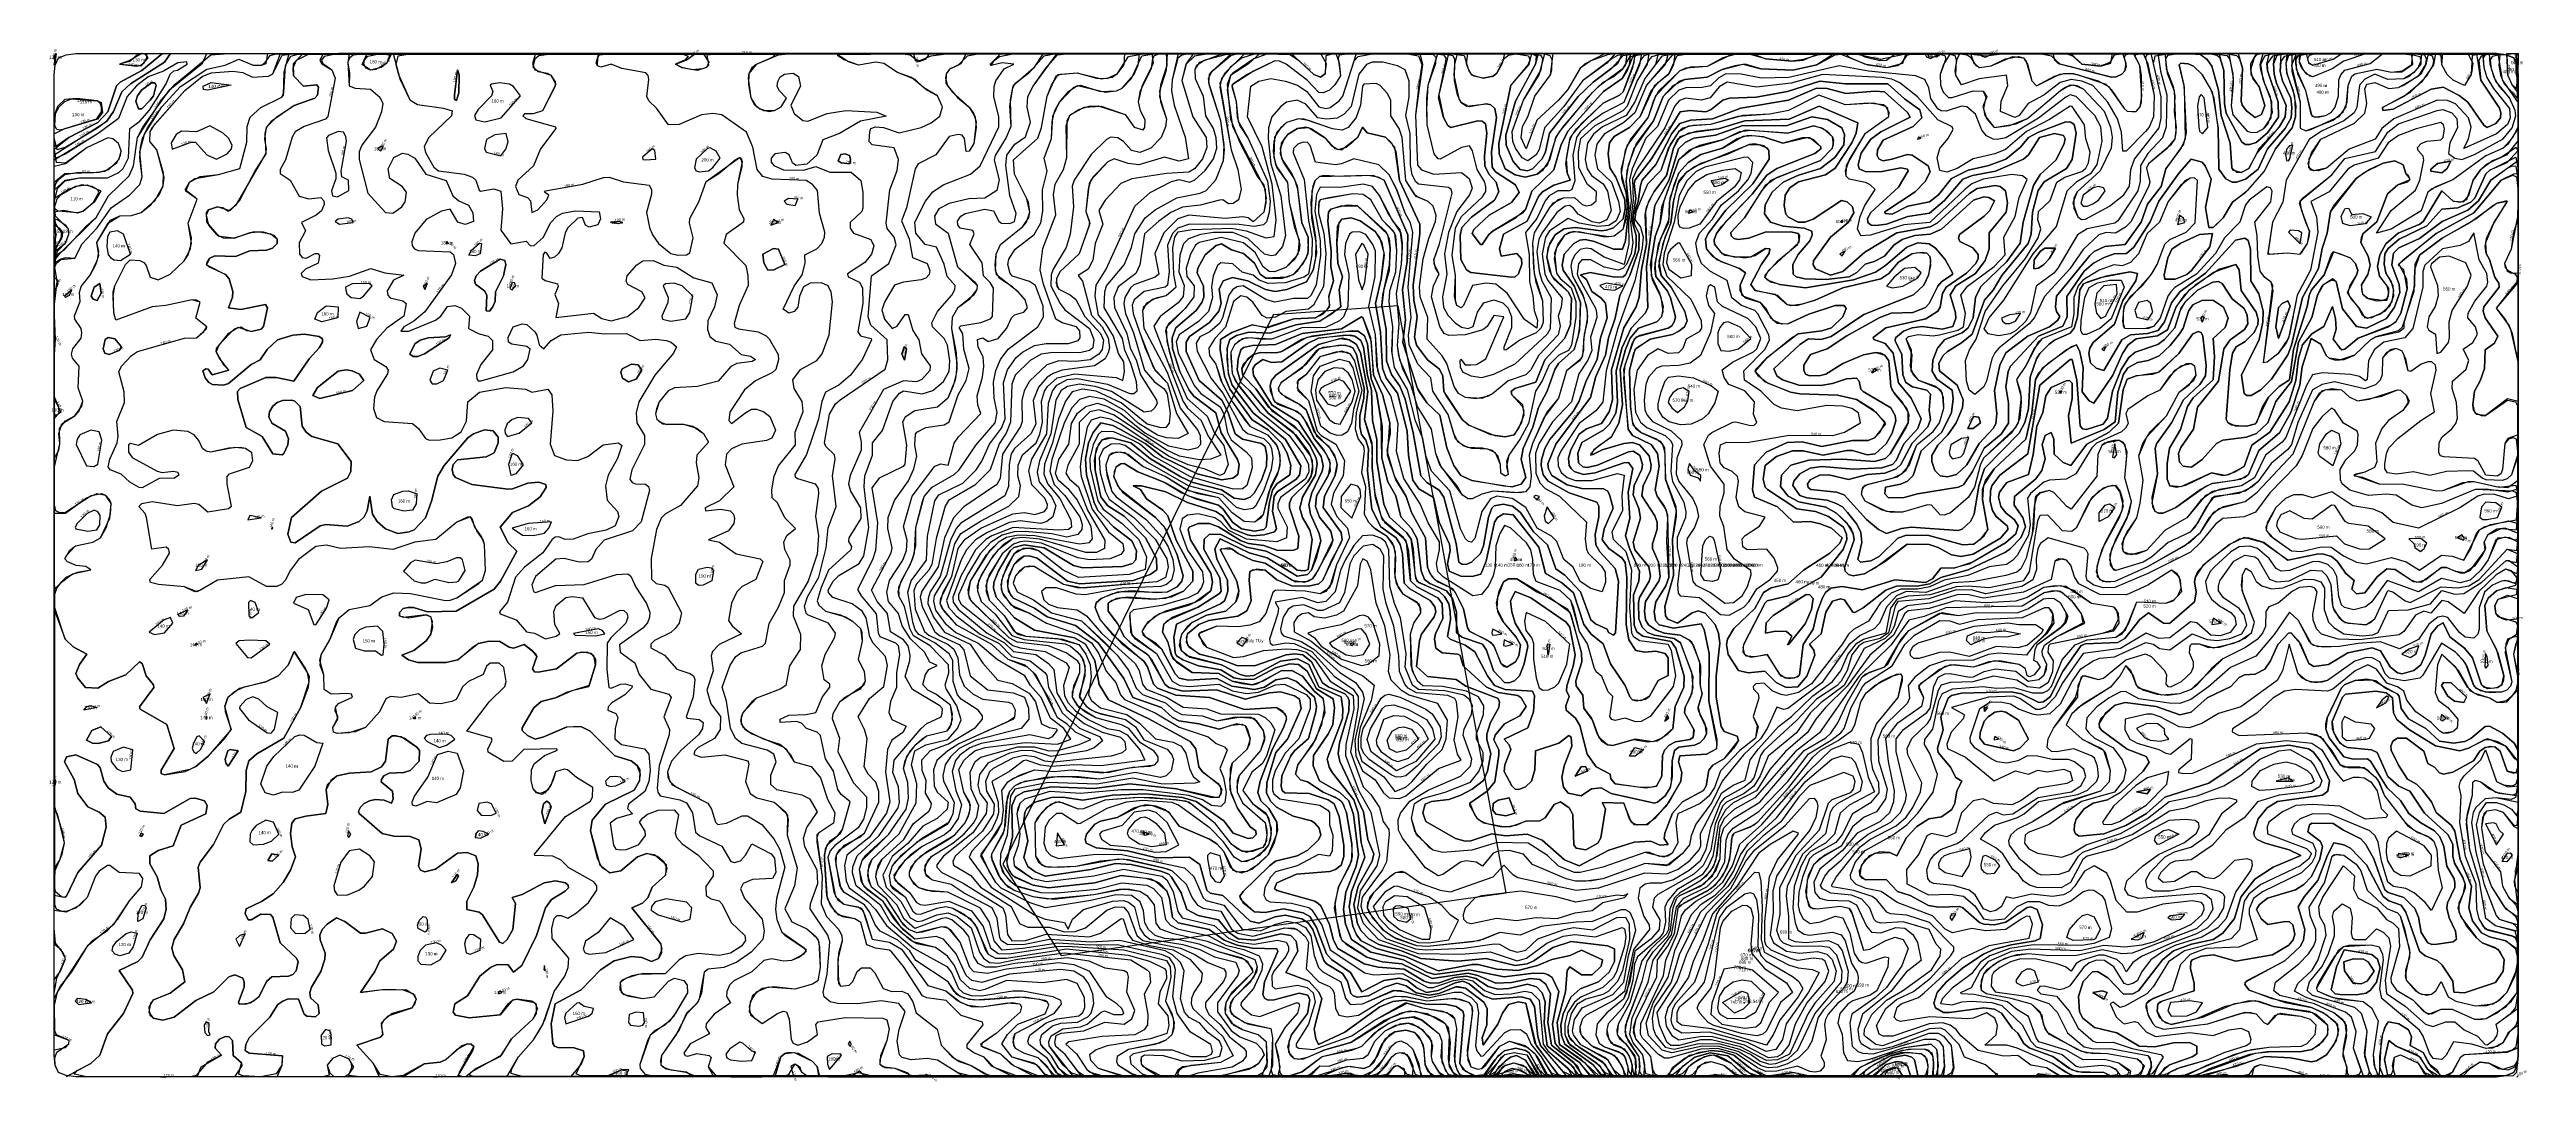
# Model space of a CAD drawing. Extents: x 120.7465 to 120.8269, y 14.0376 to 14.0711.
import ezdxf
from ezdxf.enums import TextEntityAlignment as Align

# ---------------------------------------------------------------- set-up
doc = ezdxf.new("R2010")
doc.units = 0
doc.header["$MEASUREMENT"] = 0
for name, color, linetype in [('Contour_Line_Intermediate', 7, 'Continuous'), ('Contour_Line_Major', 7, 'Continuous'), ('FEATURE_LABEL', 7, 'Continuous'), ('Iso-height_Area', 7, 'Continuous'), ('Maximum_Elevation_Location', 7, 'Continuous'), ('Minimum_Elevation_Location', 7, 'Continuous'), ('Unknown_Area_Type', 7, 'Continuous')]:
    doc.layers.add(name, color=color, linetype=linetype)

msp = doc.modelspace()

# ---------------------------------------------------------------- linework, layer by layer
at = {"layer": 'Contour_Line_Intermediate', "color": 36}
for points in [[(120.746696, 14.064382), (120.747047, 14.06464), (120.747735, 14.065386), (120.748062, 14.065665), (120.74846, 14.06636), (120.749129, 14.067014), (120.749271, 14.067339), (120.7494, 14.068258), (120.749573, 14.068588), (120.750451, 14.069811), (120.751502, 14.070665), (120.751651, 14.070974)], [(120.746696, 14.067697), (120.748405, 14.068789), (120.748624, 14.0691), (120.74889, 14.06974), (120.749173, 14.069992), (120.750277, 14.070703), (120.750469, 14.070974)], [(120.746696, 14.064175), (120.746895, 14.064313), (120.747069, 14.064362), (120.747371, 14.064346), (120.747606, 14.064806), (120.748089, 14.065328), (120.748543, 14.065977), (120.749153, 14.066392), (120.749469, 14.066728), (120.749545, 14.066976), (120.749476, 14.067789), (120.749621, 14.068368), (120.750187, 14.069253), (120.750794, 14.069914), (120.751644, 14.070471), (120.75224, 14.070601), (120.752686, 14.070798), (120.753145, 14.070601), (120.753422, 14.070606), (120.753565, 14.07066), (120.753622, 14.070974)], [(120.746696, 14.067874), (120.747166, 14.068254), (120.748115, 14.068745), (120.748433, 14.069084), (120.74872, 14.069929), (120.748839, 14.070045), (120.749542, 14.070428), (120.750214, 14.070974)], [(120.746696, 14.057847), (120.746842, 14.058122), (120.746884, 14.058319), (120.74685, 14.058663), (120.746942, 14.058967), (120.747368, 14.059232), (120.747597, 14.059543), (120.74762, 14.059704), (120.747478, 14.060141), (120.747507, 14.060838), (120.747292, 14.0611), (120.747258, 14.061234), (120.747306, 14.061401), (120.747567, 14.061752), (120.747594, 14.061917), (120.747572, 14.06206), (120.747368, 14.062366), (120.747359, 14.062468), (120.747534, 14.062933), (120.747519, 14.063234), (120.747568, 14.063422), (120.747864, 14.063797), (120.748103, 14.064285), (120.748147, 14.06456), (120.748083, 14.064847), (120.748525, 14.06557), (120.748821, 14.065715), (120.7492, 14.06573), (120.749518, 14.065824), (120.749973, 14.06622), (120.750231, 14.066686), (120.750243, 14.067095), (120.750025, 14.067851), (120.7498, 14.068129), (120.749812, 14.068445), (120.749875, 14.068578), (120.750929, 14.069782), (120.751492, 14.070233), (120.751782, 14.070353), (120.752494, 14.070404), (120.752812, 14.070367), (120.753122, 14.070215), (120.753645, 14.070245), (120.753788, 14.070322), (120.754032, 14.070974)], [(120.746696, 14.070604), (120.746758, 14.070974)], [(120.761379, 14.037803), (120.76175, 14.038452), (120.762234, 14.039), (120.762457, 14.039347), (120.76261, 14.039643), (120.762914, 14.040561), (120.763253, 14.041067), (120.763367, 14.041348), (120.763383, 14.041642), (120.762847, 14.042282), (120.762828, 14.042603), (120.76291, 14.042931), (120.763001, 14.043026), (120.763122, 14.043031), (120.763348, 14.042947), (120.76363, 14.04312), (120.764023, 14.043447), (120.76429, 14.043851), (120.764288, 14.043987), (120.764196, 14.044116), (120.76338, 14.044575), (120.763141, 14.044823), (120.762865, 14.044949), (120.762283, 14.04498), (120.762276, 14.045018), (120.763275, 14.046236), (120.764083, 14.046735), (120.764152, 14.046877), (120.764165, 14.047179), (120.763634, 14.047503), (120.763344, 14.047753), (120.763234, 14.047775), (120.76295, 14.04769), (120.762802, 14.047249), (120.762608, 14.047003), (120.762509, 14.046957), (120.762333, 14.047006), (120.76223, 14.047136), (120.762165, 14.047408), (120.762177, 14.047754), (120.762263, 14.047951), (120.762592, 14.048223), (120.763013, 14.048392), (120.762981, 14.048439), (120.761927, 14.048408), (120.761551, 14.048036), (120.761272, 14.048024), (120.760769, 14.048322), (120.760762, 14.048433), (120.760897, 14.048699), (120.760875, 14.048783), (120.76008, 14.049011), (120.760816, 14.049968), (120.761307, 14.050456), (120.761348, 14.050622), (120.761272, 14.051075), (120.761122, 14.051216), (120.760836, 14.051209), (120.760717, 14.051119), (120.76061, 14.050849), (120.760128, 14.050617), (120.759948, 14.050454), (120.759733, 14.050031), (120.759589, 14.049964), (120.759221, 14.049898), (120.758865, 14.049915), (120.758506, 14.050218), (120.75795, 14.050098), (120.757604, 14.050129), (120.757448, 14.05005), (120.757245, 14.049629), (120.756794, 14.049126), (120.756453, 14.048986), (120.755884, 14.048932), (120.755751, 14.048977), (120.755732, 14.049122), (120.755896, 14.049398), (120.755816, 14.049781), (120.755914, 14.049905), (120.756373, 14.050113), (120.75634, 14.050203), (120.756218, 14.050231), (120.755673, 14.050211), (120.755448, 14.050358), (120.755436, 14.050832), (120.755313, 14.051294), (120.755353, 14.051485), (120.755636, 14.051969), (120.755844, 14.05252), (120.755941, 14.052677), (120.756258, 14.05295), (120.756937, 14.053084), (120.757316, 14.05336), (120.757708, 14.053494), (120.758249, 14.053473), (120.759384, 14.053245), (120.759534, 14.053254), (120.759751, 14.053328), (120.760583, 14.053905), (120.760678, 14.05422), (120.760646, 14.05506), (120.760553, 14.055323), (120.760336, 14.055623), (120.76025, 14.055886), (120.760193, 14.055954), (120.760097, 14.05595), (120.759757, 14.055782), (120.759077, 14.055219), (120.758391, 14.055135), (120.757679, 14.054897), (120.756913, 14.054985), (120.755982, 14.054933), (120.755523, 14.055035), (120.755178, 14.054998), (120.754619, 14.054574), (120.754355, 14.054224), (120.754187, 14.05389), (120.754078, 14.053769), (120.753921, 14.053699), (120.753582, 14.053699), (120.753009, 14.05401), (120.751988, 14.053899), (120.75144, 14.053575), (120.75126, 14.053527), (120.750927, 14.053682), (120.750083, 14.053757), (120.749821, 14.053828), (120.749795, 14.053925), (120.750207, 14.054388), (120.750438, 14.054775), (120.750411, 14.054895), (120.750329, 14.054968), (120.749868, 14.054909), (120.749694, 14.055931), (120.749644, 14.056066), (120.749442, 14.056295), (120.749539, 14.056384), (120.749871, 14.056452), (120.750692, 14.05632), (120.75124, 14.056398), (120.751384, 14.056367), (120.751676, 14.056119), (120.752352, 14.056224), (120.752449, 14.056298), (120.752303, 14.057016), (120.752303, 14.057268), (120.752379, 14.057352), (120.753034, 14.057567), (120.753143, 14.057768), (120.75311, 14.05803), (120.7529, 14.058173), (120.752728, 14.058205), (120.75236, 14.058184), (120.751765, 14.058058), (120.751628, 14.058083), (120.751505, 14.058169), (120.751387, 14.058436), (120.751233, 14.058615), (120.751026, 14.058718), (120.750557, 14.058769), (120.750049, 14.05863), (120.749425, 14.058273), (120.74917, 14.058339), (120.74911, 14.058288), (120.749107, 14.058048), (120.749223, 14.057876), (120.750039, 14.05744), (120.750199, 14.057392), (120.750564, 14.05744), (120.750702, 14.057408), (120.750735, 14.057304), (120.750599, 14.057205), (120.750104, 14.057199), (120.749548, 14.056895), (120.74945, 14.056903), (120.749153, 14.057075), (120.748864, 14.057341), (120.748508, 14.057479), (120.74845, 14.057577), (120.748496, 14.057824), (120.748735, 14.058358), (120.748774, 14.058567), (120.748733, 14.059046), (120.748971, 14.059666), (120.748965, 14.060013), (120.748798, 14.060659), (120.748876, 14.060845), (120.749202, 14.061192), (120.749399, 14.061314), (120.750921, 14.061751), (120.751312, 14.061764), (120.751553, 14.061962), (120.751641, 14.062113), (120.751294, 14.062398), (120.751425, 14.062912), (120.751168, 14.062997), (120.75032, 14.062804), (120.749873, 14.062765), (120.748693, 14.062332), (120.74863, 14.062571), (120.748605, 14.063098), (120.748664, 14.06345), (120.749014, 14.064136), (120.749158, 14.064284), (120.749478, 14.064263), (120.749598, 14.0642), (120.74968, 14.064108), (120.749809, 14.063723), (120.750069, 14.063646), (120.750462, 14.063824), (120.750912, 14.06426), (120.75112, 14.064651), (120.751146, 14.065005), (120.751045, 14.065482), (120.751331, 14.066255), (120.750946, 14.066562), (120.751087, 14.066807), (120.751258, 14.066929), (120.75202, 14.067052), (120.752715, 14.067246), (120.75294, 14.068099), (120.752949, 14.068614), (120.753049, 14.068913), (120.753402, 14.069226), (120.754078, 14.069559), (120.75413, 14.069631), (120.754156, 14.070376), (120.754315, 14.070974)], [(120.749429, 14.070974), (120.749152, 14.070722), (120.748811, 14.070632), (120.749376, 14.070568), (120.7495, 14.070605), (120.749602, 14.070662), (120.749701, 14.070826), (120.749696, 14.070974)], [(120.754774, 14.070974), (120.754448, 14.07064), (120.754459, 14.070258), (120.754781, 14.069922), (120.75521, 14.069963), (120.755264, 14.069887), (120.755233, 14.069624), (120.755143, 14.069529), (120.754483, 14.069289), (120.753737, 14.068778), (120.753581, 14.068587), (120.753532, 14.068386), (120.753554, 14.067723), (120.753224, 14.067205), (120.752697, 14.066186), (120.752389, 14.065876), (120.751996, 14.066008), (120.751699, 14.065914), (120.751622, 14.065732), (120.751698, 14.065418), (120.751955, 14.065112), (120.752177, 14.065), (120.752534, 14.064992), (120.753048, 14.06517), (120.753349, 14.065198), (120.753726, 14.065132), (120.753924, 14.064974), (120.753925, 14.064817), (120.753775, 14.064665), (120.753578, 14.064607), (120.753037, 14.064584), (120.752571, 14.064397), (120.75191, 14.064418), (120.751739, 14.064348), (120.751638, 14.064122), (120.752252, 14.063816), (120.75237, 14.06367), (120.752493, 14.063259), (120.752483, 14.063083), (120.752349, 14.062731), (120.752745, 14.062677), (120.753545, 14.062842), (120.753611, 14.062738), (120.753486, 14.062127), (120.753405, 14.062045), (120.753098, 14.06197), (120.752945, 14.061992), (120.752754, 14.062107), (120.75253, 14.06204), (120.752049, 14.061549), (120.75195, 14.061311), (120.752188, 14.060882), (120.752364, 14.060709), (120.751821, 14.06056), (120.75169, 14.060746), (120.751614, 14.060757), (120.751521, 14.060691), (120.751596, 14.060459), (120.751711, 14.060314), (120.751835, 14.060246), (120.752182, 14.06023), (120.752351, 14.06028), (120.753087, 14.060894), (120.753378, 14.061046), (120.753604, 14.061378), (120.753936, 14.061697), (120.754438, 14.061843), (120.754816, 14.06188), (120.755293, 14.061808), (120.755398, 14.061725), (120.755397, 14.061617), (120.755293, 14.061439), (120.754964, 14.06108), (120.754468, 14.060356), (120.753895, 14.060472), (120.753554, 14.060473), (120.752724, 14.060112), (120.752639, 14.060018), (120.752656, 14.059765), (120.752927, 14.058855), (120.753439, 14.058561), (120.753785, 14.057994), (120.754086, 14.057969), (120.754148, 14.05801), (120.754273, 14.058296), (120.754293, 14.058486), (120.754199, 14.058737), (120.753751, 14.058989), (120.753662, 14.059203), (120.753683, 14.059366), (120.753786, 14.059543), (120.753932, 14.05966), (120.754099, 14.059729), (120.7544, 14.059735), (120.754504, 14.05971), (120.754668, 14.059537), (120.754736, 14.058895), (120.754862, 14.058703), (120.755049, 14.058557), (120.755895, 14.058326), (120.756328, 14.057745), (120.756318, 14.057421), (120.756203, 14.057215), (120.755365, 14.056788), (120.754392, 14.055933), (120.754278, 14.055399), (120.754369, 14.05513), (120.754507, 14.05511), (120.755323, 14.055666), (120.755503, 14.055709), (120.7562, 14.055652), (120.756581, 14.055801), (120.756747, 14.055953), (120.756841, 14.056148), (120.756936, 14.056623), (120.757018, 14.056038), (120.757168, 14.055803), (120.757437, 14.05557), (120.757835, 14.055421), (120.758202, 14.055467), (120.758368, 14.055539), (120.758738, 14.055927), (120.758936, 14.056464), (120.759142, 14.057278), (120.759343, 14.057621), (120.760105, 14.058517), (120.760293, 14.058649), (120.760645, 14.058772), (120.760934, 14.058741), (120.761092, 14.058537), (120.761096, 14.058352), (120.760961, 14.058035), (120.760708, 14.057901), (120.759774, 14.057806), (120.759631, 14.05765), (120.759606, 14.057486), (120.759629, 14.057332), (120.759707, 14.057235), (120.760237, 14.057), (120.761406, 14.056858), (120.761563, 14.056866), (120.762058, 14.057049), (120.762412, 14.057082), (120.762634, 14.057009), (120.762645, 14.056911), (120.762453, 14.0566), (120.762081, 14.056312), (120.76156, 14.056098), (120.761162, 14.05562), (120.761416, 14.055113), (120.761703, 14.054847), (120.761172, 14.053873), (120.760963, 14.053614), (120.759726, 14.052902), (120.758807, 14.052881), (120.758351, 14.053016), (120.758174, 14.053017), (120.758014, 14.052981), (120.757897, 14.052859), (120.757897, 14.052741), (120.758184, 14.052679), (120.75876, 14.052777), (120.758908, 14.05271), (120.758966, 14.052374), (120.758909, 14.052157), (120.758761, 14.051936), (120.75836, 14.051624), (120.75797, 14.051476), (120.758185, 14.051319), (120.758485, 14.051229), (120.759394, 14.05123), (120.759784, 14.051324), (120.760304, 14.05176), (120.760458, 14.051847), (120.7608, 14.051925), (120.761143, 14.051919), (120.761451, 14.05173), (120.761593, 14.051703), (120.761934, 14.051818), (120.762305, 14.051521), (120.762352, 14.051427), (120.762202, 14.05103), (120.762268, 14.050934), (120.762387, 14.050918), (120.762984, 14.051029), (120.763641, 14.051532), (120.763803, 14.051575), (120.764102, 14.05154), (120.764245, 14.051337), (120.764244, 14.051157), (120.764048, 14.050489), (120.763308, 14.050256), (120.762952, 14.050088), (120.762488, 14.04997), (120.762247, 14.049763), (120.761872, 14.049114), (120.761871, 14.049028), (120.762042, 14.04887), (120.762293, 14.048748), (120.76257, 14.048818), (120.763326, 14.049147), (120.763779, 14.049163), (120.764075, 14.049005), (120.764872, 14.048207), (120.765409, 14.048046), (120.765603, 14.047894), (120.765683, 14.047749), (120.765681, 14.047394), (120.765498, 14.047091), (120.764571, 14.046643), (120.764141, 14.046118), (120.764091, 14.045778), (120.764392, 14.044672), (120.76471, 14.04441), (120.765066, 14.044475), (120.765613, 14.044932), (120.765916, 14.04504), (120.766165, 14.045003), (120.766541, 14.04468), (120.76652, 14.044335), (120.766083, 14.043953), (120.765944, 14.0436), (120.765768, 14.043428), (120.765432, 14.043274), (120.766364, 14.042108), (120.766386, 14.041804), (120.766289, 14.041638), (120.766069, 14.041535), (120.765753, 14.041668), (120.765418, 14.041705), (120.764855, 14.041559), (120.764411, 14.041268), (120.763789, 14.040624), (120.762943, 14.040169), (120.762814, 14.039517), (120.762861, 14.038878), (120.762918, 14.03879), (120.763023, 14.038752), (120.763557, 14.038744), (120.763857, 14.038637), (120.763883, 14.038459), (120.763784, 14.038206), (120.763439, 14.037803)], [(120.75542, 14.070974), (120.755314, 14.070747), (120.75537, 14.07064), (120.755699, 14.070451), (120.755811, 14.070179), (120.755566, 14.068936), (120.755495, 14.06885), (120.754807, 14.068611), (120.754515, 14.068434), (120.754408, 14.068269), (120.754197, 14.067533), (120.754027, 14.067215), (120.754023, 14.067086), (120.754348, 14.066868), (120.754645, 14.066358), (120.754955, 14.066266), (120.755345, 14.066305), (120.75544, 14.066205), (120.755451, 14.06608), (120.755367, 14.065883), (120.755191, 14.06574), (120.754713, 14.065501), (120.754851, 14.065226), (120.754645, 14.064835), (120.754653, 14.064474), (120.754737, 14.06437), (120.754869, 14.064339), (120.755159, 14.064496), (120.755248, 14.064499), (120.755303, 14.064425), (120.755253, 14.064183), (120.754845, 14.063986), (120.754706, 14.063848), (120.754742, 14.063744), (120.75502, 14.063644), (120.755737, 14.063672), (120.756272, 14.063755), (120.756961, 14.064008), (120.757423, 14.063864), (120.758032, 14.063791), (120.7577, 14.063627), (120.757499, 14.063287), (120.757513, 14.063146), (120.757589, 14.063061), (120.758007, 14.062958), (120.758108, 14.062874), (120.758036, 14.06246), (120.757483, 14.062076), (120.75715, 14.061705), (120.756952, 14.061366), (120.757072, 14.061059), (120.757446, 14.060827), (120.757521, 14.060711), (120.757504, 14.060588), (120.757155, 14.060042), (120.757086, 14.059831), (120.757048, 14.059466), (120.757145, 14.05918), (120.7574, 14.059043), (120.758311, 14.058977), (120.758512, 14.058819), (120.758739, 14.058495), (120.758855, 14.058443), (120.759208, 14.058448), (120.759588, 14.05852), (120.759888, 14.058713), (120.760064, 14.059053), (120.76011, 14.059687), (120.760483, 14.059995), (120.761341, 14.060148), (120.761986, 14.060091), (120.762183, 14.059997), (120.762708, 14.060093), (120.762838, 14.059911), (120.762871, 14.059385), (120.762775, 14.058313), (120.762925, 14.057945), (120.763313, 14.057802), (120.763668, 14.057787), (120.764004, 14.057915), (120.764493, 14.058295), (120.764998, 14.058358), (120.765106, 14.058266), (120.764966, 14.057847), (120.764664, 14.057304), (120.764574, 14.056966), (120.764626, 14.056495), (120.764958, 14.056127), (120.765008, 14.055969), (120.764886, 14.055669), (120.764597, 14.05552), (120.763999, 14.055404), (120.763525, 14.055237), (120.763271, 14.055224), (120.763056, 14.055304), (120.762946, 14.055299), (120.762831, 14.055214), (120.762545, 14.054789), (120.761948, 14.054319), (120.761655, 14.053996), (120.761397, 14.053185), (120.761134, 14.052873), (120.761154, 14.05281), (120.761679, 14.052612), (120.762007, 14.05223), (120.762276, 14.052186), (120.762627, 14.052005), (120.762972, 14.052083), (120.763098, 14.052174), (120.762931, 14.052461), (120.762902, 14.052884), (120.762974, 14.053076), (120.763291, 14.05334), (120.763491, 14.053378), (120.763828, 14.053327), (120.764221, 14.052692), (120.764363, 14.052634), (120.764521, 14.052655), (120.765049, 14.05293), (120.765172, 14.052918), (120.765265, 14.052838), (120.765293, 14.052701), (120.765238, 14.052509), (120.764742, 14.052034), (120.764626, 14.051855), (120.76462, 14.051005), (120.764684, 14.050421), (120.764762, 14.050396), (120.765057, 14.050531), (120.765212, 14.050543), (120.765433, 14.050475), (120.765429, 14.050408), (120.765204, 14.050182), (120.764776, 14.049924), (120.764657, 14.049796), (120.764653, 14.049691), (120.764906, 14.04958), (120.764975, 14.049453), (120.764882, 14.049098), (120.764877, 14.048756), (120.765093, 14.048579), (120.765833, 14.048439), (120.765984, 14.048258), (120.766017, 14.047743), (120.765982, 14.047378), (120.765854, 14.047053), (120.765323, 14.046637), (120.765288, 14.046497), (120.765454, 14.04633), (120.764931, 14.046178), (120.764723, 14.046025), (120.764833, 14.045305), (120.76491, 14.045176), (120.76507, 14.045154), (120.765254, 14.045168), (120.765651, 14.045337), (120.765873, 14.045628), (120.765863, 14.04576), (120.765678, 14.046057), (120.765789, 14.046193), (120.765932, 14.046314), (120.766279, 14.046448), (120.766803, 14.04646), (120.766945, 14.046291), (120.766829, 14.04571), (120.76688, 14.045554), (120.767058, 14.045357), (120.767567, 14.044994), (120.768068, 14.044474), (120.768067, 14.044316), (120.767823, 14.043974), (120.767841, 14.043682), (120.767998, 14.043573), (120.768255, 14.043503), (120.768356, 14.043395), (120.768647, 14.042802), (120.769097, 14.042382), (120.769108, 14.042223), (120.768987, 14.042039), (120.768631, 14.04181), (120.768269, 14.041734), (120.767577, 14.041802), (120.76718, 14.041723), (120.766958, 14.04159), (120.766506, 14.041136), (120.765638, 14.041115), (120.765236, 14.040992), (120.765047, 14.040855), (120.765043, 14.040625), (120.765147, 14.040481), (120.765778, 14.04034), (120.766153, 14.04039), (120.766614, 14.040899), (120.766808, 14.040993), (120.767111, 14.040924), (120.76722, 14.040775), (120.767228, 14.040524), (120.766764, 14.039742), (120.766499, 14.039478), (120.766164, 14.039288), (120.766024, 14.039147), (120.765937, 14.038961), (120.765682, 14.038199), (120.7657, 14.038066), (120.765922, 14.037803)], [(120.756258, 14.070974), (120.756213, 14.070677), (120.756269, 14.070345), (120.75626, 14.069931), (120.756458, 14.069851), (120.756956, 14.069819), (120.757261, 14.069564), (120.757351, 14.06936), (120.757311, 14.069085), (120.757114, 14.068589), (120.756675, 14.068011), (120.756586, 14.06779), (120.756588, 14.067537), (120.756864, 14.066447), (120.757439, 14.065829), (120.757681, 14.065803), (120.757973, 14.066006), (120.758075, 14.06617), (120.758118, 14.066478), (120.757975, 14.066664), (120.757582, 14.066931), (120.757531, 14.067241), (120.757709, 14.067608), (120.757996, 14.067745), (120.758168, 14.06772), (120.758393, 14.06759), (120.758745, 14.067062), (120.759411, 14.066856), (120.759623, 14.066359), (120.759815, 14.066204), (120.760127, 14.066062), (120.760273, 14.065814), (120.760295, 14.065529), (120.760018, 14.065435), (120.75978, 14.065506), (120.759534, 14.065935), (120.759257, 14.065869), (120.758757, 14.065599), (120.758387, 14.065158), (120.758298, 14.064874), (120.758306, 14.064744), (120.75838, 14.064647), (120.758497, 14.064592), (120.759535, 14.064551), (120.759648, 14.064467), (120.759706, 14.064175), (120.759585, 14.063806), (120.758714, 14.062602), (120.75836, 14.062304), (120.758039, 14.062121), (120.757941, 14.061979), (120.758197, 14.061972), (120.759065, 14.06233), (120.75923, 14.062467), (120.759454, 14.062777), (120.759692, 14.062803), (120.759904, 14.062727), (120.760167, 14.062464), (120.760136, 14.062067), (120.760477, 14.061889), (120.760773, 14.061813), (120.760914, 14.061673), (120.760904, 14.06137), (120.760532, 14.060897), (120.760386, 14.060573), (120.760397, 14.060436), (120.760445, 14.06037), (120.760528, 14.060364), (120.761575, 14.060658), (120.761914, 14.060855), (120.762054, 14.061055), (120.76213, 14.061394), (120.762026, 14.061481), (120.761539, 14.061553), (120.761423, 14.06162), (120.761417, 14.061771), (120.76158, 14.062119), (120.761868, 14.062213), (120.762025, 14.062196), (120.76228, 14.061958), (120.762352, 14.061851), (120.762419, 14.06153), (120.762569, 14.0614), (120.762817, 14.061675), (120.763125, 14.061861), (120.764036, 14.061943), (120.764532, 14.061891), (120.765259, 14.061904), (120.765694, 14.061669), (120.766203, 14.061713), (120.766539, 14.061678), (120.766704, 14.061619), (120.766874, 14.061464), (120.766783, 14.06126), (120.766168, 14.06055), (120.765654, 14.059687), (120.765568, 14.059333), (120.765591, 14.059009), (120.765838, 14.05859), (120.765843, 14.058299), (120.765425, 14.057484), (120.765367, 14.057177), (120.765439, 14.057067), (120.765549, 14.057031), (120.76587, 14.05702), (120.765967, 14.056939), (120.766002, 14.056806), (120.765732, 14.055792), (120.765447, 14.055505), (120.764525, 14.055203), (120.764255, 14.054896), (120.764123, 14.054582), (120.764014, 14.054492), (120.763717, 14.054481), (120.763237, 14.054603), (120.762959, 14.054582), (120.762305, 14.054023), (120.762187, 14.053746), (120.762238, 14.053532), (120.762306, 14.053505), (120.76295, 14.053726), (120.763883, 14.053761), (120.76493, 14.054083), (120.765298, 14.054103), (120.765399, 14.054035), (120.765552, 14.053672), (120.765907, 14.05315), (120.766006, 14.052863), (120.765999, 14.052703), (120.765938, 14.052519), (120.765784, 14.052347), (120.76503, 14.051807), (120.76505, 14.051569), (120.765521, 14.051221), (120.765665, 14.050847), (120.766044, 14.050373), (120.766625, 14.050209), (120.766699, 14.050101), (120.766468, 14.049468), (120.766644, 14.049061), (120.766634, 14.048889), (120.766316, 14.047897), (120.766244, 14.047158), (120.766273, 14.047028), (120.76635, 14.046912), (120.766981, 14.046784), (120.767195, 14.046688), (120.767397, 14.04636), (120.767497, 14.045736), (120.767628, 14.045612), (120.768348, 14.045274), (120.768633, 14.044779), (120.76876, 14.044751), (120.768948, 14.044806), (120.769111, 14.044988), (120.769316, 14.045354), (120.769949, 14.045033), (120.770054, 14.044893), (120.770098, 14.044426), (120.769991, 14.044232), (120.769336, 14.044197), (120.769033, 14.044069), (120.768954, 14.043896), (120.769082, 14.043583), (120.769658, 14.042909), (120.769723, 14.042532), (120.769677, 14.042249), (120.7693, 14.041844), (120.768827, 14.041521), (120.768412, 14.041347), (120.767899, 14.041286), (120.767771, 14.04119), (120.767683, 14.040507), (120.767567, 14.040221), (120.767209, 14.039844), (120.76687, 14.039174), (120.766391, 14.03849), (120.766354, 14.038324), (120.766373, 14.038191), (120.766446, 14.038108), (120.766696, 14.038026), (120.767195, 14.037966), (120.767414, 14.037803)], [(120.757587, 14.070974), (120.757481, 14.070666), (120.757124, 14.070465), (120.756952, 14.070443), (120.756686, 14.07062), (120.756843, 14.070974)], [(120.757685, 14.070974), (120.757906, 14.070155), (120.758233, 14.069474), (120.758478, 14.069326), (120.759325, 14.069209), (120.759604, 14.069117), (120.759575, 14.068958), (120.758847, 14.068255), (120.758698, 14.067967), (120.758741, 14.067767), (120.759012, 14.067289), (120.759154, 14.067178), (120.759986, 14.067071), (120.760256, 14.066971), (120.760369, 14.066869), (120.760472, 14.066545), (120.760523, 14.066519), (120.760948, 14.066592), (120.761182, 14.06652), (120.761233, 14.065943), (120.761179, 14.065254), (120.761508, 14.064803), (120.762003, 14.064899), (120.762147, 14.064746), (120.762264, 14.064758), (120.762547, 14.065017), (120.762806, 14.065502), (120.762981, 14.065692), (120.763174, 14.065801), (120.763606, 14.065879), (120.764372, 14.065846), (120.764408, 14.065615), (120.764324, 14.065422), (120.764044, 14.065348), (120.763926, 14.065411), (120.763824, 14.065661), (120.763673, 14.065641), (120.763355, 14.065327), (120.76327, 14.065169), (120.763163, 14.064683), (120.76305, 14.064497), (120.762924, 14.06438), (120.762783, 14.064336), (120.762671, 14.064508), (120.762609, 14.064534), (120.762547, 14.064459), (120.762514, 14.0637), (120.762617, 14.063616), (120.763017, 14.063513), (120.763035, 14.063427), (120.762934, 14.063169), (120.763051, 14.062874), (120.762963, 14.062418), (120.76418, 14.062557), (120.764454, 14.062384), (120.764753, 14.062309), (120.765288, 14.062452), (120.765657, 14.062741), (120.765855, 14.063058), (120.765756, 14.063248), (120.765294, 14.063493), (120.765244, 14.0636), (120.765274, 14.063772), (120.765592, 14.064124), (120.765786, 14.064253), (120.766119, 14.064272), (120.766469, 14.064117), (120.766882, 14.064055), (120.767441, 14.063707), (120.768019, 14.063547), (120.768194, 14.063149), (120.768105, 14.062766), (120.767887, 14.062312), (120.767877, 14.062025), (120.767957, 14.0618), (120.768147, 14.061655), (120.768599, 14.061555), (120.768977, 14.061215), (120.769275, 14.061165), (120.769438, 14.061057), (120.769328, 14.060998), (120.768833, 14.06093), (120.768641, 14.06083), (120.768229, 14.060356), (120.767555, 14.060183), (120.766812, 14.06014), (120.766604, 14.060043), (120.766315, 14.05969), (120.7662, 14.059295), (120.766238, 14.059128), (120.766438, 14.058969), (120.767103, 14.058965), (120.767537, 14.058827), (120.767753, 14.058656), (120.767917, 14.058372), (120.767539, 14.057955), (120.76751, 14.057709), (120.767598, 14.057225), (120.767557, 14.056956), (120.767003, 14.056328), (120.766515, 14.056052), (120.766375, 14.055911), (120.76623, 14.055546), (120.76605, 14.054602), (120.76607, 14.05394), (120.766213, 14.053795), (120.766493, 14.053741), (120.766606, 14.05366), (120.767037, 14.052847), (120.766961, 14.052503), (120.766836, 14.052336), (120.766695, 14.052204), (120.766166, 14.051946), (120.766042, 14.051828), (120.766044, 14.051713), (120.766485, 14.051472), (120.766888, 14.051016), (120.767311, 14.050879), (120.767422, 14.050796), (120.76747, 14.050685), (120.767418, 14.05012), (120.767189, 14.049472), (120.767221, 14.049426), (120.76761, 14.049385), (120.767736, 14.049285), (120.767718, 14.049095), (120.767589, 14.04889), (120.767037, 14.0484), (120.766719, 14.048039), (120.766583, 14.047686), (120.7666, 14.047511), (120.766733, 14.047271), (120.76789, 14.046674), (120.768008, 14.046478), (120.768141, 14.046054), (120.768221, 14.045984), (120.768497, 14.046019), (120.769002, 14.046266), (120.769183, 14.046257), (120.769642, 14.045977), (120.770028, 14.045519), (120.770223, 14.045168), (120.770385, 14.044601), (120.770116, 14.04358), (120.770088, 14.043229), (120.770131, 14.042905), (120.770296, 14.042487), (120.770388, 14.042391), (120.771081, 14.041927), (120.771007, 14.041772), (120.770604, 14.041569), (120.770349, 14.041553), (120.769969, 14.041622), (120.769709, 14.041575), (120.769323, 14.041201), (120.768734, 14.040909), (120.768597, 14.040774), (120.768506, 14.04057), (120.768502, 14.0404), (120.768622, 14.040194), (120.768093, 14.039831), (120.767835, 14.039513), (120.767825, 14.039399), (120.767951, 14.039192), (120.767323, 14.038873), (120.767112, 14.03857), (120.76716, 14.038489), (120.767243, 14.038469), (120.767534, 14.038553), (120.767932, 14.03849), (120.767996, 14.038427), (120.767905, 14.038123), (120.768084, 14.037803)], [(120.762303, 14.070974), (120.762205, 14.070652), (120.762282, 14.070448), (120.762804, 14.070276), (120.762961, 14.06999), (120.762531, 14.069123), (120.762226, 14.06902), (120.761944, 14.069023), (120.761888, 14.068961), (120.761991, 14.068873), (120.762953, 14.068601), (120.762962, 14.068545), (120.762467, 14.067892), (120.762244, 14.067333), (120.761735, 14.066868), (120.76166, 14.066662), (120.761763, 14.066411), (120.762042, 14.066309), (120.762137, 14.066197), (120.76219, 14.065821), (120.762378, 14.065912), (120.762671, 14.066235), (120.762739, 14.06639), (120.7626, 14.066486), (120.762631, 14.06653), (120.763843, 14.066742), (120.764509, 14.066963), (120.764692, 14.066971), (120.765153, 14.066817), (120.765991, 14.066706), (120.766063, 14.066567), (120.766065, 14.066418), (120.765906, 14.065828), (120.765995, 14.065341), (120.766094, 14.065105), (120.766287, 14.064815), (120.766691, 14.064493), (120.766924, 14.06444), (120.767201, 14.064456), (120.767303, 14.064519), (120.767411, 14.065002), (120.767294, 14.065477), (120.767307, 14.06563), (120.767603, 14.066175), (120.76784, 14.066829), (120.768246, 14.067088), (120.768782, 14.067533), (120.768915, 14.067609), (120.768983, 14.067566), (120.768991, 14.067319), (120.768857, 14.066735), (120.768841, 14.066382), (120.768904, 14.06591), (120.76906, 14.065629), (120.769048, 14.065509), (120.768486, 14.065108), (120.768407, 14.064826), (120.769124, 14.0641), (120.769193, 14.063786), (120.769196, 14.063453), (120.768907, 14.062806), (120.768747, 14.062226), (120.768765, 14.06211), (120.768887, 14.062048), (120.769522, 14.06195), (120.76978, 14.061822), (120.769884, 14.061726), (120.770169, 14.061215), (120.770188, 14.061052), (120.770097, 14.060736), (120.769993, 14.060632), (120.769442, 14.060367), (120.769082, 14.060071), (120.768606, 14.05935), (120.768569, 14.059082), (120.76866, 14.058982), (120.76912, 14.059341), (120.769308, 14.059447), (120.769466, 14.05945), (120.769707, 14.059365), (120.769898, 14.059212), (120.770082, 14.058767), (120.769969, 14.05851), (120.769797, 14.058434), (120.768991, 14.05831), (120.768654, 14.058165), (120.768501, 14.057993), (120.768454, 14.057643), (120.76874, 14.056934), (120.768269, 14.05647), (120.76781, 14.056247), (120.767812, 14.05615), (120.768307, 14.05621), (120.768619, 14.056155), (120.768724, 14.056046), (120.76876, 14.055903), (120.768731, 14.055738), (120.76856, 14.055498), (120.767909, 14.055211), (120.768273, 14.055133), (120.768808, 14.054759), (120.769592, 14.054592), (120.769674, 14.054513), (120.769452, 14.053928), (120.769001, 14.053701), (120.768833, 14.053527), (120.768663, 14.053159), (120.768567, 14.052593), (120.768676, 14.052423), (120.768985, 14.052163), (120.768262, 14.051822), (120.768042, 14.051588), (120.767995, 14.051452), (120.768069, 14.050965), (120.767863, 14.050336), (120.767989, 14.049891), (120.768299, 14.049482), (120.768287, 14.049056), (120.768107, 14.048766), (120.76758, 14.048481), (120.767474, 14.048372), (120.767442, 14.048245), (120.767688, 14.048167), (120.768447, 14.048235), (120.769193, 14.04804), (120.769219, 14.047938), (120.769112, 14.04737), (120.76927, 14.046981), (120.769484, 14.046845), (120.770044, 14.0467), (120.77042, 14.046379), (120.770499, 14.046148), (120.770464, 14.045638), (120.770794, 14.044572), (120.7707, 14.043989), (120.770388, 14.043242), (120.770615, 14.04282), (120.771103, 14.042601), (120.771391, 14.042346), (120.771489, 14.042172), (120.771534, 14.041343), (120.771463, 14.040906), (120.771291, 14.040799), (120.770708, 14.040643), (120.770034, 14.040718), (120.769656, 14.040662), (120.769339, 14.04042), (120.76923, 14.040072), (120.769279, 14.039813), (120.769658, 14.039529), (120.77015, 14.039855), (120.770332, 14.039933), (120.770444, 14.03991), (120.770525, 14.039669), (120.770596, 14.039013), (120.770656, 14.038892), (120.770806, 14.038823), (120.771127, 14.038934), (120.771443, 14.039169), (120.771397, 14.039496), (120.77147, 14.039583), (120.77235, 14.039723), (120.773564, 14.039705), (120.773691, 14.039643), (120.773767, 14.03936), (120.773699, 14.038976), (120.773496, 14.038478), (120.77347, 14.038213), (120.77364, 14.038098), (120.773952, 14.038075), (120.774271, 14.037975), (120.774387, 14.037918), (120.774429, 14.037803)], [(120.776207, 14.037803), (120.775339, 14.038338), (120.775003, 14.03839), (120.774484, 14.038348), (120.774195, 14.038421), (120.774111, 14.038517), (120.774036, 14.038958), (120.774091, 14.039336), (120.774288, 14.039919), (120.774081, 14.040176), (120.773517, 14.040258), (120.77275, 14.040169), (120.772098, 14.040172), (120.771857, 14.040232), (120.771664, 14.040395), (120.771636, 14.040545), (120.771759, 14.041129), (120.771845, 14.042177), (120.771785, 14.042397), (120.771213, 14.043249), (120.77122, 14.043413), (120.77146, 14.044062), (120.771441, 14.044501), (120.771039, 14.045257), (120.770991, 14.045536), (120.771106, 14.045885), (120.771446, 14.04639), (120.771205, 14.046802), (120.770951, 14.046928), (120.770133, 14.047102), (120.769933, 14.047276), (120.769935, 14.047576), (120.770111, 14.04801), (120.77003, 14.048265), (120.769817, 14.048388), (120.768996, 14.048609), (120.768789, 14.048764), (120.768627, 14.049108), (120.768501, 14.049984), (120.768362, 14.050429), (120.768618, 14.051146), (120.768804, 14.051425), (120.768962, 14.051542), (120.769664, 14.051764), (120.769764, 14.051856), (120.769881, 14.052502), (120.770187, 14.053023), (120.770373, 14.053502), (120.770383, 14.053891), (120.770567, 14.054396), (120.770561, 14.054555), (120.770386, 14.054899), (120.770358, 14.055134), (120.770455, 14.055347), (120.770735, 14.055574), (120.770386, 14.055928), (120.770152, 14.056405), (120.769983, 14.056567), (120.769969, 14.056836), (120.770041, 14.057275), (120.770182, 14.057615), (120.770736, 14.058293), (120.770725, 14.058703), (120.770979, 14.059367), (120.77095, 14.059695), (120.770695, 14.060122), (120.770648, 14.060397), (120.770892, 14.060735), (120.771425, 14.061029), (120.771603, 14.061237), (120.771831, 14.061852), (120.771935, 14.062925), (120.771891, 14.063243), (120.771793, 14.063445), (120.771582, 14.063546), (120.771212, 14.063532), (120.770995, 14.063417), (120.770869, 14.063108), (120.770807, 14.06275), (120.770689, 14.062609), (120.770522, 14.062565), (120.77034, 14.062687), (120.770692, 14.063434), (120.770955, 14.0638), (120.771051, 14.064184), (120.771038, 14.064454), (120.771429, 14.06465), (120.771585, 14.064822), (120.771675, 14.065021), (120.771691, 14.065189), (120.771511, 14.065803), (120.771448, 14.066537), (120.771288, 14.066727), (120.771081, 14.066861), (120.769974, 14.066908), (120.769673, 14.066996), (120.769496, 14.067213), (120.769355, 14.067947), (120.769141, 14.068425), (120.768343, 14.068991), (120.768052, 14.069035), (120.767684, 14.06899), (120.76696, 14.068672), (120.766619, 14.068669), (120.766231, 14.069208), (120.765978, 14.069443), (120.765912, 14.069588), (120.765978, 14.070133), (120.76596, 14.070265), (120.765877, 14.070353), (120.765099, 14.070496), (120.764762, 14.070637), (120.764423, 14.070541), (120.764317, 14.070574), (120.764271, 14.070666), (120.764354, 14.070974)], [(120.767744, 14.070974), (120.767928, 14.070694), (120.767856, 14.070532), (120.767729, 14.070477), (120.767384, 14.070455), (120.767049, 14.070527), (120.766847, 14.070631), (120.76719, 14.070763), (120.767495, 14.070974)], [(120.769009, 14.070974), (120.768966, 14.070974)], [(120.770091, 14.070974), (120.77, 14.070864), (120.769454, 14.070622), (120.769217, 14.070328), (120.769206, 14.069978), (120.76929, 14.069547), (120.769389, 14.06934), (120.769575, 14.069186), (120.769869, 14.069101), (120.770059, 14.069127), (120.770267, 14.069254), (120.770438, 14.06953), (120.770207, 14.069775), (120.770141, 14.069924), (120.770159, 14.070069), (120.770242, 14.070222), (120.770374, 14.070307), (120.77066, 14.070346), (120.770833, 14.070236), (120.770894, 14.06992), (120.770583, 14.069309), (120.770696, 14.069038), (120.770969, 14.068806), (120.771133, 14.068781), (120.77176, 14.069031), (120.772365, 14.069134), (120.773376, 14.069078), (120.773674, 14.068943), (120.772844, 14.068782), (120.772165, 14.068384), (120.771616, 14.068185), (120.771428, 14.067679), (120.771104, 14.067387), (120.770746, 14.067351), (120.770641, 14.067434), (120.770529, 14.067694), (120.7704, 14.067772), (120.770067, 14.067725), (120.769951, 14.067584), (120.769951, 14.067458), (120.770027, 14.067348), (120.77035, 14.067204), (120.770999, 14.0672), (120.771396, 14.067311), (120.771851, 14.067133), (120.772536, 14.067127), (120.772849, 14.066861), (120.772918, 14.066486), (120.772914, 14.065961), (120.772882, 14.065853), (120.772506, 14.0655), (120.772507, 14.065321), (120.772618, 14.065158), (120.773174, 14.064952), (120.773273, 14.064746), (120.773204, 14.064476), (120.772987, 14.064205), (120.772425, 14.063831), (120.772446, 14.063741), (120.772806, 14.063562), (120.772903, 14.06338), (120.772923, 14.06287), (120.772761, 14.061956), (120.772846, 14.061827), (120.773188, 14.061741), (120.7732, 14.061692), (120.772904, 14.061064), (120.772513, 14.060548), (120.772143, 14.060228), (120.771709, 14.059996), (120.771588, 14.059693), (120.771478, 14.059119), (120.771094, 14.057977), (120.770717, 14.057331), (120.770722, 14.057254), (120.770796, 14.057202), (120.771373, 14.057026), (120.771474, 14.056871), (120.771481, 14.056707), (120.771387, 14.055979), (120.771483, 14.055336), (120.771432, 14.054743), (120.77114, 14.05387), (120.770674, 14.053059), (120.770655, 14.052744), (120.770898, 14.052155), (120.770884, 14.051652), (120.770545, 14.051125), (120.770417, 14.050492), (120.770237, 14.050369), (120.769469, 14.050074), (120.769313, 14.049945), (120.769031, 14.0496), (120.768968, 14.04946), (120.768975, 14.04924), (120.76909, 14.049072), (120.769332, 14.048924), (120.770337, 14.048501), (120.770571, 14.048245), (120.770693, 14.048009), (120.771248, 14.047857), (120.771543, 14.047497), (120.771776, 14.0468), (120.772012, 14.046361), (120.771968, 14.046021), (120.771481, 14.045703), (120.771423, 14.045557), (120.771597, 14.044289), (120.771565, 14.04341), (120.771738, 14.043002), (120.772142, 14.042579), (120.772237, 14.042366), (120.772251, 14.042213), (120.772109, 14.041619), (120.772124, 14.040828), (120.772199, 14.040739), (120.772475, 14.040771), (120.772589, 14.04089), (120.772736, 14.04121), (120.772872, 14.041338), (120.773159, 14.041334), (120.773304, 14.041174), (120.773582, 14.040667), (120.773859, 14.04057), (120.774184, 14.04058), (120.774373, 14.040487), (120.774543, 14.040229), (120.774643, 14.039873), (120.775326, 14.039344), (120.775456, 14.038827), (120.775809, 14.038461), (120.776044, 14.038299), (120.776428, 14.038171), (120.777075, 14.037803)], [(120.77779, 14.037803), (120.777103, 14.038149), (120.776856, 14.038434), (120.776513, 14.038573), (120.776303, 14.038728), (120.776299, 14.038844), (120.776817, 14.039489), (120.7768, 14.039574), (120.776109, 14.03979), (120.775619, 14.040272), (120.774988, 14.040361), (120.774855, 14.040424), (120.774241, 14.04138), (120.773861, 14.041846), (120.773787, 14.041906), (120.773324, 14.041971), (120.773046, 14.04208), (120.772848, 14.042808), (120.772664, 14.042925), (120.772143, 14.043036), (120.771865, 14.043355), (120.77175, 14.043682), (120.771672, 14.044846), (120.771707, 14.045196), (120.771859, 14.045446), (120.772111, 14.045622), (120.772261, 14.045822), (120.772503, 14.04672), (120.772216, 14.046954), (120.772112, 14.047115), (120.771969, 14.047707), (120.771708, 14.048111), (120.771545, 14.048869), (120.771441, 14.048973), (120.771094, 14.049092), (120.770933, 14.049267), (120.77077, 14.04932), (120.770238, 14.049292), (120.770237, 14.049394), (120.770521, 14.049525), (120.771075, 14.049543), (120.771397, 14.049613), (120.771605, 14.050115), (120.771843, 14.050438), (120.77185, 14.050531), (120.771669, 14.050667), (120.771592, 14.051126), (120.771699, 14.051489), (120.77201, 14.052052), (120.772033, 14.052183), (120.771804, 14.052504), (120.77115, 14.052765), (120.771081, 14.052837), (120.771026, 14.053061), (120.771129, 14.053361), (120.771496, 14.054001), (120.771731, 14.054949), (120.771799, 14.055602), (120.772048, 14.056289), (120.771937, 14.057285), (120.772019, 14.057831), (120.771995, 14.057967), (120.771721, 14.058237), (120.77168, 14.058356), (120.771833, 14.059284), (120.772035, 14.059625), (120.772185, 14.059752), (120.773646, 14.060747), (120.773733, 14.061042), (120.773707, 14.061697), (120.773176, 14.062176), (120.773096, 14.062446), (120.7732, 14.063767), (120.773757, 14.064166), (120.774002, 14.064775), (120.773935, 14.065019), (120.773712, 14.065307), (120.773671, 14.065474), (120.773798, 14.066563), (120.774033, 14.067181), (120.774072, 14.067544), (120.773936, 14.067916), (120.773218, 14.068018), (120.773125, 14.068131), (120.773143, 14.068451), (120.773177, 14.068544), (120.773325, 14.068598), (120.773587, 14.068585), (120.774095, 14.068406), (120.774813, 14.068583), (120.775135, 14.068727), (120.77541, 14.068944), (120.775498, 14.069248), (120.775341, 14.069612), (120.774891, 14.069867), (120.77462, 14.070134), (120.774041, 14.070366), (120.773599, 14.070659), (120.773338, 14.070694), (120.772779, 14.070602), (120.77245, 14.070704), (120.772029, 14.070974)], [(120.776264, 14.070974), (120.776097, 14.070645), (120.775728, 14.070468), (120.775625, 14.070318), (120.775613, 14.070022), (120.775813, 14.069734), (120.776371, 14.069238), (120.776502, 14.069048), (120.776593, 14.068763), (120.776518, 14.068059), (120.776366, 14.067811), (120.776271, 14.067799), (120.776216, 14.068226), (120.776141, 14.06833), (120.776006, 14.068356), (120.775714, 14.068285), (120.775281, 14.067692), (120.774714, 14.067397), (120.774615, 14.067243), (120.774333, 14.065973), (120.774176, 14.065556), (120.774422, 14.064972), (120.774531, 14.064369), (120.775009, 14.064169), (120.775091, 14.063941), (120.775066, 14.063811), (120.77496, 14.063697), (120.77481, 14.063644), (120.77424, 14.063568), (120.773945, 14.063468), (120.773632, 14.062934), (120.773535, 14.062664), (120.773626, 14.06236), (120.773866, 14.062068), (120.774034, 14.062141), (120.774291, 14.06252), (120.774386, 14.062517), (120.774543, 14.061993), (120.77473, 14.061693), (120.774823, 14.061237), (120.775102, 14.060854), (120.775094, 14.060702), (120.774828, 14.060407), (120.774657, 14.060337), (120.774238, 14.06037), (120.773592, 14.060087), (120.772794, 14.058692), (120.772867, 14.058372), (120.77286, 14.058119), (120.772506, 14.057297), (120.772458, 14.057024), (120.772515, 14.056786), (120.77284, 14.056247), (120.77285, 14.055905), (120.772461, 14.05527), (120.772453, 14.05516), (120.772548, 14.054989), (120.772531, 14.05489), (120.771806, 14.054223), (120.771563, 14.053669), (120.771441, 14.053229), (120.771495, 14.053093), (120.771707, 14.052899), (120.772351, 14.052716), (120.772588, 14.052577), (120.772837, 14.052331), (120.772895, 14.051926), (120.772766, 14.051345), (120.772959, 14.050938), (120.772993, 14.050627), (120.772835, 14.050372), (120.772317, 14.050092), (120.77216, 14.04995), (120.771942, 14.049572), (120.771922, 14.049412), (120.77216, 14.048778), (120.772105, 14.048342), (120.772606, 14.047337), (120.77304, 14.046875), (120.77304, 14.046528), (120.772941, 14.046148), (120.772772, 14.045869), (120.772011, 14.045299), (120.771862, 14.045131), (120.771784, 14.044907), (120.771981, 14.043785), (120.772094, 14.043548), (120.772297, 14.0434), (120.77286, 14.043275), (120.772975, 14.043072), (120.773224, 14.042259), (120.773787, 14.042163), (120.774169, 14.041942), (120.775025, 14.040759), (120.775605, 14.040582), (120.776081, 14.040218), (120.776428, 14.040083), (120.776768, 14.040068), (120.777757, 14.040204), (120.778013, 14.040162), (120.778061, 14.040073), (120.778016, 14.039893), (120.777243, 14.039204), (120.776734, 14.038844), (120.776814, 14.038764), (120.777381, 14.038543), (120.77773, 14.038204), (120.778506, 14.037803)], [(120.778881, 14.037803), (120.778561, 14.038185), (120.77776, 14.038439), (120.77743, 14.038866), (120.777614, 14.03917), (120.777948, 14.039503), (120.778835, 14.03984), (120.778945, 14.040117), (120.778904, 14.040217), (120.778658, 14.04031), (120.777996, 14.040387), (120.776523, 14.040287), (120.776204, 14.040346), (120.775967, 14.04047), (120.775681, 14.040876), (120.774637, 14.041574), (120.774438, 14.041879), (120.774058, 14.042226), (120.773485, 14.042522), (120.773319, 14.042722), (120.773131, 14.043152), (120.77297, 14.043381), (120.772313, 14.043778), (120.772169, 14.044004), (120.772036, 14.044843), (120.772063, 14.045001), (120.772172, 14.045171), (120.772976, 14.045704), (120.773441, 14.046708), (120.773433, 14.047051), (120.773342, 14.047352), (120.773094, 14.047616), (120.772965, 14.047851), (120.77306, 14.048758), (120.772977, 14.049061), (120.772772, 14.049469), (120.773137, 14.050066), (120.773596, 14.050458), (120.773718, 14.051136), (120.773656, 14.051432), (120.773254, 14.051862), (120.773142, 14.052066), (120.773027, 14.052679), (120.772901, 14.052897), (120.772577, 14.053138), (120.771946, 14.053336), (120.7718, 14.0535), (120.771798, 14.053573), (120.771955, 14.05387), (120.772142, 14.054055), (120.7728, 14.054444), (120.772954, 14.054696), (120.773118, 14.055614), (120.77296, 14.056931), (120.772985, 14.057281), (120.773231, 14.057958), (120.773235, 14.058352), (120.773553, 14.058757), (120.773894, 14.059695), (120.774112, 14.059964), (120.774242, 14.060042), (120.774845, 14.059943), (120.775189, 14.060053), (120.775534, 14.06034), (120.77572, 14.060679), (120.775743, 14.061011), (120.775662, 14.061522), (120.775556, 14.061741), (120.775175, 14.062112), (120.775153, 14.062241), (120.775334, 14.062611), (120.775805, 14.06314), (120.775905, 14.063324), (120.775912, 14.063452), (120.775648, 14.06375), (120.775553, 14.064148), (120.775311, 14.064699), (120.774943, 14.064787), (120.774632, 14.065158), (120.774607, 14.065514), (120.774955, 14.066191), (120.775187, 14.066491), (120.775518, 14.066716), (120.776404, 14.067069), (120.776719, 14.067341), (120.777327, 14.068598), (120.777328, 14.068937), (120.777169, 14.069572), (120.777175, 14.069911), (120.777233, 14.070097), (120.777498, 14.070487), (120.777811, 14.070632), (120.777441, 14.070673), (120.777081, 14.070589), (120.77705, 14.070628), (120.777393, 14.070974)], [(120.77931, 14.037803), (120.778904, 14.038388), (120.778297, 14.038843), (120.778271, 14.03896), (120.778329, 14.039145), (120.778868, 14.039551), (120.779218, 14.039681), (120.779924, 14.039779), (120.780056, 14.039889), (120.780119, 14.040047), (120.780102, 14.040366), (120.779872, 14.040826), (120.779526, 14.040957), (120.778758, 14.040848), (120.777575, 14.040919), (120.776874, 14.040628), (120.7767, 14.040591), (120.776385, 14.040658), (120.776089, 14.04094), (120.775892, 14.041413), (120.77566, 14.041713), (120.775277, 14.041993), (120.774545, 14.042173), (120.774156, 14.042477), (120.773808, 14.042826), (120.773499, 14.043354), (120.772701, 14.04399), (120.772583, 14.044417), (120.772589, 14.044607), (120.77273, 14.044963), (120.773447, 14.045627), (120.774059, 14.046521), (120.774102, 14.04669), (120.774071, 14.0472), (120.773888, 14.047663), (120.773932, 14.048067), (120.774807, 14.049096), (120.774996, 14.049254), (120.77546, 14.049472), (120.775492, 14.04959), (120.775505, 14.049729), (120.775414, 14.049828), (120.774528, 14.050358), (120.774291, 14.050781), (120.774442, 14.051294), (120.774457, 14.051476), (120.774383, 14.051773), (120.77424, 14.051972), (120.773816, 14.052225), (120.773722, 14.05282), (120.773383, 14.053208), (120.773203, 14.053577), (120.773837, 14.05479), (120.77387, 14.05495), (120.773728, 14.05558), (120.77374, 14.055935), (120.77394, 14.056486), (120.774404, 14.057118), (120.774575, 14.057508), (120.774672, 14.057918), (120.774609, 14.058279), (120.774623, 14.058634), (120.774667, 14.058704), (120.774966, 14.058854), (120.775555, 14.058939), (120.775719, 14.059035), (120.776008, 14.059914), (120.776264, 14.060376), (120.776363, 14.060767), (120.776193, 14.06139), (120.776156, 14.061889), (120.776044, 14.062096), (120.776094, 14.062147), (120.776743, 14.062255), (120.777061, 14.062373), (120.777119, 14.062448), (120.777156, 14.063367), (120.777051, 14.063556), (120.776836, 14.063769), (120.776793, 14.064194), (120.776392, 14.064783), (120.776531, 14.065131), (120.776484, 14.06524), (120.776075, 14.065321), (120.775996, 14.065427), (120.775991, 14.065548), (120.776092, 14.065703), (120.776241, 14.065796), (120.776878, 14.065936), (120.777155, 14.065882), (120.777324, 14.065544), (120.777411, 14.065475), (120.777685, 14.065468), (120.777835, 14.065537), (120.777888, 14.065793), (120.777689, 14.066375), (120.777554, 14.067347), (120.777584, 14.067686), (120.777849, 14.068038), (120.778195, 14.068274), (120.77835, 14.068752), (120.778249, 14.069237), (120.778271, 14.069582), (120.778446, 14.069925), (120.779218, 14.070974)], [(120.779536, 14.037803), (120.779251, 14.038086), (120.779033, 14.038464), (120.778766, 14.038737), (120.778687, 14.03885), (120.778673, 14.038993), (120.778726, 14.039166), (120.779067, 14.039455), (120.779337, 14.039537), (120.779878, 14.039566), (120.780215, 14.039748), (120.780317, 14.039866), (120.780406, 14.040173), (120.780372, 14.040494), (120.780241, 14.040824), (120.780081, 14.041026), (120.779761, 14.041221), (120.779327, 14.041281), (120.777679, 14.041129), (120.776776, 14.040858), (120.776453, 14.040919), (120.776273, 14.041087), (120.775942, 14.04179), (120.775535, 14.042258), (120.775295, 14.042353), (120.774608, 14.042264), (120.774237, 14.042555), (120.773921, 14.042934), (120.773579, 14.043481), (120.77298, 14.043945), (120.772865, 14.044149), (120.77281, 14.044528), (120.772896, 14.044817), (120.77302, 14.044982), (120.773761, 14.045667), (120.774327, 14.046475), (120.7744, 14.046836), (120.774381, 14.04734), (120.774235, 14.047794), (120.774286, 14.048053), (120.774467, 14.048381), (120.774632, 14.048579), (120.774986, 14.048859), (120.775652, 14.049022), (120.775742, 14.04911), (120.775831, 14.049408), (120.775757, 14.049847), (120.775281, 14.050207), (120.775021, 14.050335), (120.774868, 14.050518), (120.774951, 14.050841), (120.775058, 14.051004), (120.775332, 14.051133), (120.775096, 14.051247), (120.774923, 14.05157), (120.774462, 14.051999), (120.774193, 14.052422), (120.774073, 14.052822), (120.773747, 14.053212), (120.773692, 14.053515), (120.773783, 14.053888), (120.774211, 14.054547), (120.774335, 14.054865), (120.774355, 14.0552), (120.774238, 14.055641), (120.774523, 14.056626), (120.775256, 14.057595), (120.775452, 14.05768), (120.775681, 14.057632), (120.775881, 14.05834), (120.776017, 14.058548), (120.776746, 14.05931), (120.776649, 14.059574), (120.77663, 14.059878), (120.776803, 14.060487), (120.776847, 14.060846), (120.776815, 14.061148), (120.776663, 14.061456), (120.776637, 14.061701), (120.77681, 14.06176), (120.776983, 14.061643), (120.777304, 14.061742), (120.777585, 14.062069), (120.777744, 14.062412), (120.77784, 14.062505), (120.778141, 14.062588), (120.778259, 14.062731), (120.778186, 14.062987), (120.778053, 14.063146), (120.777773, 14.063415), (120.777343, 14.063695), (120.777218, 14.063932), (120.777243, 14.064474), (120.777377, 14.064784), (120.778103, 14.06537), (120.778224, 14.065509), (120.77833, 14.065835), (120.778239, 14.066271), (120.777832, 14.067062), (120.777807, 14.067528), (120.778597, 14.068238), (120.778714, 14.068584), (120.778897, 14.069594), (120.779191, 14.070253), (120.779337, 14.070312), (120.779866, 14.070353), (120.780658, 14.070156), (120.781008, 14.070214), (120.781175, 14.070326), (120.781387, 14.070616), (120.781415, 14.070974)], [(120.779759, 14.037803), (120.77896, 14.038801), (120.778949, 14.038945), (120.779025, 14.039132), (120.779402, 14.039354), (120.779973, 14.039423), (120.780191, 14.039509), (120.780641, 14.039897), (120.780758, 14.039934), (120.781058, 14.039815), (120.781319, 14.039823), (120.781379, 14.039868), (120.781313, 14.040014), (120.78115, 14.040171), (120.780825, 14.040383), (120.78028, 14.041219), (120.779776, 14.041434), (120.779266, 14.041497), (120.777582, 14.041295), (120.776963, 14.041145), (120.776517, 14.041206), (120.776383, 14.041344), (120.776079, 14.042164), (120.775707, 14.042607), (120.775471, 14.042662), (120.774668, 14.042473), (120.774415, 14.042574), (120.774251, 14.042716), (120.773681, 14.043569), (120.773199, 14.043948), (120.773107, 14.044171), (120.77309, 14.044506), (120.773217, 14.044861), (120.774097, 14.045678), (120.774646, 14.046686), (120.774667, 14.047302), (120.774491, 14.047916), (120.774604, 14.048372), (120.774964, 14.048563), (120.775677, 14.04874), (120.775992, 14.049088), (120.776105, 14.049379), (120.775964, 14.049825), (120.775615, 14.050374), (120.775592, 14.050505), (120.775708, 14.050903), (120.775696, 14.05116), (120.775098, 14.051773), (120.77456, 14.052098), (120.77444, 14.052332), (120.774273, 14.053054), (120.774092, 14.053361), (120.774061, 14.053521), (120.774157, 14.053872), (120.774464, 14.054416), (120.774595, 14.054786), (120.774633, 14.055615), (120.774849, 14.056455), (120.774906, 14.056616), (120.775169, 14.056922), (120.775878, 14.057329), (120.776045, 14.057481), (120.776595, 14.058289), (120.777212, 14.058999), (120.777274, 14.059344), (120.777177, 14.059806), (120.777154, 14.060324), (120.777232, 14.060701), (120.777383, 14.061059), (120.777635, 14.061393), (120.778588, 14.062121), (120.778772, 14.062444), (120.778771, 14.062791), (120.778519, 14.063458), (120.778326, 14.063586), (120.777769, 14.063763), (120.777692, 14.063842), (120.777624, 14.064134), (120.777655, 14.064306), (120.777855, 14.064634), (120.778472, 14.065112), (120.778687, 14.065487), (120.778751, 14.065865), (120.778746, 14.066556), (120.778896, 14.067168), (120.778794, 14.067586), (120.779033, 14.068221), (120.779054, 14.068759), (120.779146, 14.069133), (120.7793, 14.069403), (120.779602, 14.069759), (120.779882, 14.069946), (120.78079, 14.06973), (120.781147, 14.069765), (120.781329, 14.069851), (120.781708, 14.070291), (120.781846, 14.070605), (120.781888, 14.070974)], [(120.780025, 14.037803), (120.77948, 14.038521), (120.779178, 14.038784), (120.779142, 14.038896), (120.77919, 14.039136), (120.779344, 14.039212), (120.78008, 14.039287), (120.780768, 14.039574), (120.781389, 14.039501), (120.781641, 14.039676), (120.78174, 14.039947), (120.781484, 14.04054), (120.781529, 14.041045), (120.781495, 14.041174), (120.781387, 14.041239), (120.780775, 14.041317), (120.780253, 14.041548), (120.779546, 14.041659), (120.777848, 14.041477), (120.777251, 14.041352), (120.776893, 14.041355), (120.776658, 14.041478), (120.77652, 14.041703), (120.776352, 14.042349), (120.776193, 14.042559), (120.775803, 14.042891), (120.775621, 14.042956), (120.775484, 14.042932), (120.774607, 14.042604), (120.774254, 14.042911), (120.77402, 14.043379), (120.773419, 14.043998), (120.773335, 14.044283), (120.773417, 14.044651), (120.773547, 14.044852), (120.774252, 14.045492), (120.77455, 14.046004), (120.775059, 14.046408), (120.775124, 14.046528), (120.775146, 14.046663), (120.774954, 14.046992), (120.774973, 14.047405), (120.774841, 14.047736), (120.774829, 14.048079), (120.775109, 14.04838), (120.775697, 14.048599), (120.776571, 14.049126), (120.776797, 14.0494), (120.776798, 14.049507), (120.77666, 14.049685), (120.77611, 14.05004), (120.775984, 14.050186), (120.775852, 14.050616), (120.775832, 14.051299), (120.775722, 14.051517), (120.775251, 14.051867), (120.774737, 14.052142), (120.774616, 14.052297), (120.774534, 14.052546), (120.774375, 14.053509), (120.77448, 14.053884), (120.774979, 14.054549), (120.775012, 14.055325), (120.775257, 14.056476), (120.775378, 14.056668), (120.776156, 14.057046), (120.776591, 14.057483), (120.776781, 14.057757), (120.777021, 14.058314), (120.777411, 14.058831), (120.77753, 14.059133), (120.777483, 14.060312), (120.777614, 14.060722), (120.777894, 14.061118), (120.7781, 14.061299), (120.778488, 14.061515), (120.778867, 14.061577), (120.77959, 14.061576), (120.779896, 14.06167), (120.779964, 14.061757), (120.779954, 14.061992), (120.779845, 14.06212), (120.779384, 14.062244), (120.779177, 14.06237), (120.778772, 14.063496), (120.778663, 14.063961), (120.77876, 14.064656), (120.779174, 14.065749), (120.779104, 14.066392), (120.779154, 14.066741), (120.779425, 14.067216), (120.779533, 14.067606), (120.779542, 14.068808), (120.779626, 14.068976), (120.779921, 14.069166), (120.780258, 14.069275), (120.780544, 14.06928), (120.78143, 14.068998), (120.781713, 14.068593), (120.782009, 14.068504), (120.782067, 14.068583), (120.782069, 14.068833), (120.781924, 14.069118), (120.781857, 14.069415), (120.781985, 14.069948), (120.782338, 14.070662), (120.782302, 14.070974)], [(120.782749, 14.070974), (120.78278, 14.070592), (120.782569, 14.069951), (120.782537, 14.06959), (120.782765, 14.068853), (120.782736, 14.068602), (120.782587, 14.068261), (120.782252, 14.067912), (120.781896, 14.067769), (120.78163, 14.067831), (120.781367, 14.068129), (120.781182, 14.068245), (120.780962, 14.068268), (120.780819, 14.068196), (120.780327, 14.0677), (120.779773, 14.066869), (120.779711, 14.066673), (120.779745, 14.066007), (120.779646, 14.065117), (120.779513, 14.064693), (120.779089, 14.063985), (120.77902, 14.063798), (120.779018, 14.063442), (120.779313, 14.062873), (120.779473, 14.062668), (120.780266, 14.062065), (120.780408, 14.061711), (120.780372, 14.061433), (120.780269, 14.061346), (120.779953, 14.061271), (120.779076, 14.061287), (120.778705, 14.061231), (120.778345, 14.061025), (120.77786, 14.06055), (120.777747, 14.060253), (120.77771, 14.059031), (120.777563, 14.058674), (120.777334, 14.058321), (120.77705, 14.057478), (120.776546, 14.056988), (120.775691, 14.056483), (120.775583, 14.056298), (120.775299, 14.055258), (120.775159, 14.054406), (120.775062, 14.054226), (120.774644, 14.053758), (120.774567, 14.053572), (120.774612, 14.052958), (120.774916, 14.05224), (120.775056, 14.052114), (120.775684, 14.05182), (120.775864, 14.05166), (120.775997, 14.051386), (120.776058, 14.050828), (120.776206, 14.050467), (120.7765, 14.050203), (120.776808, 14.050042), (120.777644, 14.049951), (120.777764, 14.049891), (120.777857, 14.049696), (120.777841, 14.049458), (120.777655, 14.049326), (120.776028, 14.048596), (120.775669, 14.048373), (120.775319, 14.048053), (120.775211, 14.047757), (120.775227, 14.047237), (120.775325, 14.047028), (120.775684, 14.046708), (120.775649, 14.04648), (120.77533, 14.046179), (120.774861, 14.045931), (120.774376, 14.045366), (120.773864, 14.044941), (120.77357, 14.044335), (120.773677, 14.043946), (120.774153, 14.043482), (120.774449, 14.042955), (120.774683, 14.04284), (120.774845, 14.042858), (120.775319, 14.043055), (120.775688, 14.043111), (120.775972, 14.042996), (120.776432, 14.042633), (120.776696, 14.041843), (120.776828, 14.041649), (120.777023, 14.041508), (120.777322, 14.041487), (120.777929, 14.041617), (120.779448, 14.041818), (120.78161, 14.041591), (120.782119, 14.041275), (120.782212, 14.041187), (120.782242, 14.040861), (120.782043, 14.040475), (120.782159, 14.039816), (120.782152, 14.03948), (120.782043, 14.039321), (120.781741, 14.039161), (120.780682, 14.039107), (120.779594, 14.038935), (120.779506, 14.038858), (120.779845, 14.038542), (120.78018, 14.038038), (120.780289, 14.03795), (120.780824, 14.037803)], [(120.783145, 14.070974), (120.78295, 14.070128), (120.782926, 14.069772), (120.783016, 14.069303), (120.783372, 14.068266), (120.783476, 14.067563), (120.783177, 14.067485), (120.782702, 14.067616), (120.781872, 14.067368), (120.781523, 14.067408), (120.781069, 14.067569), (120.780866, 14.067469), (120.780385, 14.066976), (120.78026, 14.06676), (120.780148, 14.065861), (120.780277, 14.065465), (120.779938, 14.06448), (120.779319, 14.063907), (120.779195, 14.063682), (120.779208, 14.063429), (120.779278, 14.063341), (120.779644, 14.063156), (120.779825, 14.062998), (120.780121, 14.062453), (120.780623, 14.061899), (120.780718, 14.061685), (120.780684, 14.061383), (120.780576, 14.061233), (120.780289, 14.06105), (120.779818, 14.060994), (120.779271, 14.061009), (120.778888, 14.060881), (120.77832, 14.060354), (120.77815, 14.060042), (120.778076, 14.059731), (120.778081, 14.059042), (120.778033, 14.058886), (120.77745, 14.057985), (120.777369, 14.057194), (120.777265, 14.057002), (120.776196, 14.056276), (120.775863, 14.055924), (120.775564, 14.055275), (120.775365, 14.054333), (120.774827, 14.053543), (120.774782, 14.053356), (120.774843, 14.053035), (120.77525, 14.052227), (120.775405, 14.052109), (120.77604, 14.051821), (120.776188, 14.051643), (120.776403, 14.050806), (120.776966, 14.050343), (120.777792, 14.050248), (120.778157, 14.050108), (120.77829, 14.049753), (120.778306, 14.0494), (120.778051, 14.049095), (120.776587, 14.048716), (120.776044, 14.048441), (120.775762, 14.048173), (120.775593, 14.047918), (120.775509, 14.047557), (120.77553, 14.047397), (120.775876, 14.046696), (120.775833, 14.046328), (120.775709, 14.046042), (120.774823, 14.045517), (120.77414, 14.044953), (120.773871, 14.044644), (120.773774, 14.044318), (120.773814, 14.044009), (120.774291, 14.043635), (120.774542, 14.043172), (120.774643, 14.043085), (120.774789, 14.043075), (120.775332, 14.043272), (120.775607, 14.043317), (120.775839, 14.043264), (120.776395, 14.042933), (120.776628, 14.042615), (120.776895, 14.041905), (120.776977, 14.041781), (120.777222, 14.041642), (120.777572, 14.041651), (120.779517, 14.041945), (120.781524, 14.041745), (120.782219, 14.041552), (120.782695, 14.041315), (120.782756, 14.04123), (120.782768, 14.040986), (120.782551, 14.040548), (120.782496, 14.040165), (120.782807, 14.03978), (120.782838, 14.039467), (120.782778, 14.039203), (120.78225, 14.039028), (120.780846, 14.038803), (120.780488, 14.038676), (120.780264, 14.038508), (120.780302, 14.038343), (120.780554, 14.038085), (120.781418, 14.037803)], [(120.783644, 14.070974), (120.783391, 14.070634), (120.783264, 14.070103), (120.783623, 14.068924), (120.784046, 14.068253), (120.784075, 14.067928), (120.783927, 14.067564), (120.783671, 14.067237), (120.783492, 14.067134), (120.78277, 14.06709), (120.781638, 14.066912), (120.781282, 14.066768), (120.780781, 14.066226), (120.780574, 14.065889), (120.780701, 14.065445), (120.78045, 14.064824), (120.780378, 14.064275), (120.780223, 14.063989), (120.779903, 14.063778), (120.780038, 14.063594), (120.780333, 14.062495), (120.780675, 14.062121), (120.780868, 14.061757), (120.780918, 14.061432), (120.780874, 14.061269), (120.780779, 14.061084), (120.78043, 14.060847), (120.779387, 14.060713), (120.779085, 14.060603), (120.7789, 14.060481), (120.778611, 14.060156), (120.778445, 14.05973), (120.778533, 14.05896), (120.778364, 14.05865), (120.777833, 14.058174), (120.777729, 14.057998), (120.777661, 14.057651), (120.777642, 14.056942), (120.77752, 14.056642), (120.776092, 14.055748), (120.775947, 14.055583), (120.775757, 14.055199), (120.775426, 14.054021), (120.7751, 14.053526), (120.775033, 14.053303), (120.775025, 14.053148), (120.775212, 14.052702), (120.775569, 14.052216), (120.776402, 14.051828), (120.776813, 14.051208), (120.777292, 14.050663), (120.777756, 14.050554), (120.778308, 14.050241), (120.778519, 14.049959), (120.778707, 14.049249), (120.778957, 14.049123), (120.779193, 14.049081), (120.779213, 14.049031), (120.779058, 14.048819), (120.778927, 14.048758), (120.778334, 14.048888), (120.776757, 14.048607), (120.776391, 14.048468), (120.776061, 14.048227), (120.775926, 14.048057), (120.77581, 14.047699), (120.775934, 14.047078), (120.776116, 14.046631), (120.776004, 14.046177), (120.775734, 14.045782), (120.77557, 14.045645), (120.774842, 14.045266), (120.774454, 14.044985), (120.774109, 14.044619), (120.773922, 14.044263), (120.774042, 14.044086), (120.77443, 14.043776), (120.774663, 14.043448), (120.774777, 14.043391), (120.774944, 14.043367), (120.775706, 14.043497), (120.776442, 14.043186), (120.776821, 14.042678), (120.777054, 14.041982), (120.777308, 14.0418), (120.777662, 14.041786), (120.779192, 14.042023), (120.77956, 14.042036), (120.781378, 14.04192), (120.782765, 14.04157), (120.782879, 14.041364), (120.782908, 14.041029), (120.78273, 14.040259), (120.782981, 14.039706), (120.783002, 14.039363), (120.782933, 14.039165), (120.782746, 14.038987), (120.782388, 14.038843), (120.781536, 14.038686), (120.781169, 14.038453), (120.781139, 14.038295), (120.781187, 14.038186), (120.781797, 14.037803)], [(120.782086, 14.037803), (120.781616, 14.038209), (120.781589, 14.038456), (120.7817, 14.038555), (120.782239, 14.038674), (120.782949, 14.038673), (120.78355, 14.03846), (120.784056, 14.038457), (120.784229, 14.038532), (120.784256, 14.03863), (120.784204, 14.038852), (120.78354, 14.039244), (120.783108, 14.039847), (120.782966, 14.040388), (120.783058, 14.041267), (120.783015, 14.041434), (120.782863, 14.04166), (120.782599, 14.04177), (120.781166, 14.042079), (120.78028, 14.042067), (120.77924, 14.042133), (120.778109, 14.041957), (120.777433, 14.041911), (120.777177, 14.04221), (120.777021, 14.042814), (120.776738, 14.043265), (120.775671, 14.043782), (120.775165, 14.043805), (120.77473, 14.043931), (120.774502, 14.044169), (120.77443, 14.0443), (120.77443, 14.044448), (120.774501, 14.044626), (120.774794, 14.044969), (120.775685, 14.04549), (120.775899, 14.045648), (120.776231, 14.04603), (120.776381, 14.046362), (120.776406, 14.046609), (120.776197, 14.047034), (120.776033, 14.047762), (120.776197, 14.048056), (120.776376, 14.048228), (120.776553, 14.048365), (120.776883, 14.048482), (120.778188, 14.04864), (120.779234, 14.048586), (120.779664, 14.048749), (120.779439, 14.049091), (120.779005, 14.049424), (120.778706, 14.050102), (120.778356, 14.050491), (120.778166, 14.050801), (120.777284, 14.051322), (120.77665, 14.051858), (120.775927, 14.052204), (120.775635, 14.052452), (120.775289, 14.052927), (120.775222, 14.053222), (120.775238, 14.053393), (120.775637, 14.054067), (120.775897, 14.055084), (120.776093, 14.055418), (120.776733, 14.05582), (120.777649, 14.056297), (120.77798, 14.056612), (120.778027, 14.05696), (120.777944, 14.057282), (120.777956, 14.05763), (120.778097, 14.057968), (120.778535, 14.058353), (120.77866, 14.058638), (120.778739, 14.059022), (120.778714, 14.059703), (120.778809, 14.060032), (120.778907, 14.060183), (120.779217, 14.06046), (120.779783, 14.060595), (120.781133, 14.06047), (120.781344, 14.060372), (120.781403, 14.060661), (120.781385, 14.060977), (120.781213, 14.061248), (120.781051, 14.061809), (120.780789, 14.062238), (120.780564, 14.06249), (120.780453, 14.063107), (120.780488, 14.063464), (120.780806, 14.063985), (120.781736, 14.06603), (120.782235, 14.066473), (120.782927, 14.066833), (120.783179, 14.066891), (120.783518, 14.066806), (120.783689, 14.066878), (120.78402, 14.067186), (120.784288, 14.067559), (120.784395, 14.067908), (120.784378, 14.068248), (120.784293, 14.068545), (120.784042, 14.068957), (120.78396, 14.069589), (120.783707, 14.070153), (120.78369, 14.070469), (120.783844, 14.070702), (120.784587, 14.070974)], [(120.775085, 14.070974), (120.774944, 14.070782), (120.774739, 14.070709), (120.774625, 14.070741), (120.774573, 14.070974)], [(120.782516, 14.037803), (120.782114, 14.03805), (120.781956, 14.038207), (120.781957, 14.038447), (120.782053, 14.038508), (120.782653, 14.038492), (120.783278, 14.038318), (120.784013, 14.038334), (120.784493, 14.038464), (120.784574, 14.03875), (120.784481, 14.038958), (120.784106, 14.03924), (120.783845, 14.039537), (120.783502, 14.039724), (120.783345, 14.039898), (120.783218, 14.040333), (120.783334, 14.041241), (120.783216, 14.041511), (120.782955, 14.041758), (120.782717, 14.041883), (120.781248, 14.042215), (120.780321, 14.042169), (120.778976, 14.042253), (120.77817, 14.042091), (120.777621, 14.042075), (120.777411, 14.042203), (120.777365, 14.042303), (120.777271, 14.042935), (120.777109, 14.043279), (120.776199, 14.043756), (120.77578, 14.044034), (120.775177, 14.044179), (120.774945, 14.044382), (120.774942, 14.044649), (120.775157, 14.044949), (120.775835, 14.045373), (120.776208, 14.045673), (120.776512, 14.046023), (120.77661, 14.046223), (120.776684, 14.046585), (120.776432, 14.047132), (120.776395, 14.047681), (120.776566, 14.048018), (120.77674, 14.048167), (120.777948, 14.048503), (120.778479, 14.048497), (120.778951, 14.048365), (120.779239, 14.048378), (120.779937, 14.048574), (120.780308, 14.048735), (120.77981, 14.048976), (120.779547, 14.049235), (120.779232, 14.04944), (120.778541, 14.050821), (120.778262, 14.051087), (120.777633, 14.05133), (120.777098, 14.051819), (120.775969, 14.052443), (120.77556, 14.052886), (120.775431, 14.053162), (120.775527, 14.053518), (120.775799, 14.054026), (120.776004, 14.054924), (120.776237, 14.055235), (120.776749, 14.055587), (120.777784, 14.056057), (120.778164, 14.056094), (120.778497, 14.056036), (120.778809, 14.056127), (120.778892, 14.056246), (120.778905, 14.056353), (120.77882, 14.056556), (120.778393, 14.056992), (120.778297, 14.057449), (120.778398, 14.057822), (120.778881, 14.05865), (120.778938, 14.059647), (120.779065, 14.060031), (120.779213, 14.060223), (120.779544, 14.060413), (120.779876, 14.060438), (120.780853, 14.06026), (120.78158, 14.059959), (120.781705, 14.059952), (120.781819, 14.060043), (120.781794, 14.060335), (120.781613, 14.06093), (120.781415, 14.061363), (120.781343, 14.061742), (120.780745, 14.062743), (120.78076, 14.063252), (120.780824, 14.063449), (120.781395, 14.064126), (120.781626, 14.064693), (120.781739, 14.065136), (120.78207, 14.065656), (120.782401, 14.065915), (120.783102, 14.066303), (120.783852, 14.066447), (120.784052, 14.066538), (120.784369, 14.066878), (120.784614, 14.067508), (120.784634, 14.068027), (120.784529, 14.068793), (120.784158, 14.069926), (120.784131, 14.070176), (120.784248, 14.07041), (120.784873, 14.070974)], [(120.785308, 14.070974), (120.784645, 14.070328), (120.784493, 14.070002), (120.784859, 14.067851), (120.785082, 14.067219), (120.785185, 14.066568), (120.785099, 14.066237), (120.784923, 14.066118), (120.784776, 14.066107), (120.78459, 14.066233), (120.784482, 14.066229), (120.783852, 14.066061), (120.783283, 14.065999), (120.782908, 14.065825), (120.782517, 14.065538), (120.782053, 14.065134), (120.781899, 14.06413), (120.78177, 14.063843), (120.781198, 14.063416), (120.781054, 14.063067), (120.78108, 14.062739), (120.781484, 14.061896), (120.781588, 14.06144), (120.781794, 14.06101), (120.781926, 14.060565), (120.782446, 14.059742), (120.782458, 14.059628), (120.782381, 14.059477), (120.782271, 14.059383), (120.782043, 14.059349), (120.78098, 14.060024), (120.780451, 14.060182), (120.779943, 14.060254), (120.779553, 14.060177), (120.779352, 14.060049), (120.779173, 14.059734), (120.779015, 14.058647), (120.778644, 14.057769), (120.778575, 14.057402), (120.778636, 14.057093), (120.779043, 14.05659), (120.779174, 14.056311), (120.779077, 14.055961), (120.778889, 14.055804), (120.778693, 14.055739), (120.778022, 14.055827), (120.777658, 14.055775), (120.776936, 14.05544), (120.776576, 14.055214), (120.776284, 14.054887), (120.77611, 14.054558), (120.77563, 14.053246), (120.775693, 14.053026), (120.775942, 14.052751), (120.776724, 14.052147), (120.777337, 14.051844), (120.777745, 14.051428), (120.778339, 14.051285), (120.77882, 14.050908), (120.778884, 14.050816), (120.778942, 14.050424), (120.779396, 14.049589), (120.779942, 14.0491), (120.780587, 14.04883), (120.780685, 14.048693), (120.780423, 14.04847), (120.780166, 14.048368), (120.77902, 14.048181), (120.778416, 14.048366), (120.778078, 14.048384), (120.777677, 14.048292), (120.776971, 14.047973), (120.776696, 14.047602), (120.776643, 14.047252), (120.776709, 14.046995), (120.776945, 14.046685), (120.776913, 14.046335), (120.776487, 14.045713), (120.775531, 14.044952), (120.775319, 14.044675), (120.775317, 14.044592), (120.775481, 14.044428), (120.77617, 14.044073), (120.777462, 14.043279), (120.777541, 14.043052), (120.777604, 14.042409), (120.777747, 14.042208), (120.778192, 14.042222), (120.778858, 14.042425), (120.780263, 14.042341), (120.78062, 14.042462), (120.781297, 14.042934), (120.781356, 14.042922), (120.781526, 14.04242), (120.781664, 14.042229), (120.782216, 14.042061), (120.78298, 14.041917), (120.783522, 14.04161), (120.783924, 14.041161), (120.783894, 14.040885), (120.783653, 14.040536), (120.783578, 14.040335), (120.783562, 14.04017), (120.783617, 14.040014), (120.784595, 14.039104), (120.784924, 14.03848), (120.784513, 14.038263), (120.783282, 14.038126), (120.783126, 14.038005), (120.78302, 14.037803)], [(120.785787, 14.070974), (120.785423, 14.070645), (120.784837, 14.070261), (120.784728, 14.069799), (120.784905, 14.068617), (120.785964, 14.066585), (120.785988, 14.066132), (120.78592, 14.065839), (120.785572, 14.065523), (120.785409, 14.065647), (120.785244, 14.065679), (120.784667, 14.065625), (120.783487, 14.065736), (120.783132, 14.065618), (120.78268, 14.065161), (120.782383, 14.06449), (120.782511, 14.063822), (120.782402, 14.063726), (120.781711, 14.063474), (120.781601, 14.063386), (120.781414, 14.063069), (120.781381, 14.062863), (120.781432, 14.062551), (120.781699, 14.061921), (120.782053, 14.060713), (120.782371, 14.060338), (120.782687, 14.060102), (120.782785, 14.059945), (120.782885, 14.059321), (120.782856, 14.058992), (120.782739, 14.058856), (120.782593, 14.058839), (120.782133, 14.058957), (120.781292, 14.05965), (120.780486, 14.060036), (120.780042, 14.060098), (120.779702, 14.060004), (120.779485, 14.05971), (120.779265, 14.059133), (120.779056, 14.058319), (120.778812, 14.05766), (120.778782, 14.057344), (120.778915, 14.057011), (120.779302, 14.056548), (120.779658, 14.055862), (120.779689, 14.055619), (120.779585, 14.055547), (120.779272, 14.055523), (120.777794, 14.055606), (120.777097, 14.055342), (120.776908, 14.055226), (120.776576, 14.054881), (120.776094, 14.054028), (120.775839, 14.053351), (120.775844, 14.053191), (120.776007, 14.052962), (120.77695, 14.052188), (120.777508, 14.051871), (120.777801, 14.051591), (120.778532, 14.051488), (120.77894, 14.0512), (120.779112, 14.051009), (120.779206, 14.050245), (120.779519, 14.049712), (120.780097, 14.049255), (120.780677, 14.048978), (120.781275, 14.048811), (120.781412, 14.048671), (120.781447, 14.048412), (120.78133, 14.048306), (120.780974, 14.048198), (120.779113, 14.048005), (120.77882, 14.048029), (120.778482, 14.048178), (120.778149, 14.048213), (120.777786, 14.048135), (120.77714, 14.047793), (120.777029, 14.047686), (120.776891, 14.047374), (120.776931, 14.047057), (120.777182, 14.046639), (120.777157, 14.046326), (120.776796, 14.04576), (120.775912, 14.044957), (120.775839, 14.044781), (120.775859, 14.044663), (120.776418, 14.044325), (120.776734, 14.043949), (120.777725, 14.04332), (120.777999, 14.042768), (120.778138, 14.042701), (120.778268, 14.042654), (120.778969, 14.042656), (120.779448, 14.042503), (120.779805, 14.042509), (120.780141, 14.042634), (120.780834, 14.043206), (120.781107, 14.043315), (120.781381, 14.043303), (120.781532, 14.043114), (120.781805, 14.042382), (120.781998, 14.042218), (120.783217, 14.04197), (120.783666, 14.041774), (120.784103, 14.041506), (120.784619, 14.041297), (120.784688, 14.041196), (120.784687, 14.041061), (120.784613, 14.040892), (120.784025, 14.040213), (120.784029, 14.040054), (120.784138, 14.039824), (120.784506, 14.039494), (120.784811, 14.039094), (120.785278, 14.038728), (120.785347, 14.038618), (120.785344, 14.038468), (120.785224, 14.038305), (120.784899, 14.038116), (120.783786, 14.037918), (120.78342, 14.037803)], [(120.788257, 14.070974), (120.788368, 14.070676), (120.788403, 14.070257), (120.788226, 14.069967), (120.788046, 14.069788), (120.787846, 14.069708), (120.787708, 14.06972), (120.787332, 14.070102), (120.786646, 14.070631), (120.786431, 14.07073), (120.786277, 14.070738), (120.785584, 14.070405), (120.784881, 14.069951), (120.785025, 14.069421), (120.785058, 14.068927), (120.785143, 14.068631), (120.785408, 14.068228), (120.786042, 14.066838), (120.786127, 14.066186), (120.786098, 14.065826), (120.786007, 14.065519), (120.785915, 14.065423), (120.785612, 14.065368), (120.785123, 14.065439), (120.783511, 14.065446), (120.78313, 14.065312), (120.782955, 14.065143), (120.782795, 14.06476), (120.78285, 14.063914), (120.782798, 14.063472), (120.782727, 14.063407), (120.78204, 14.063259), (120.781717, 14.062994), (120.781652, 14.062817), (120.781683, 14.06255), (120.78207, 14.061425), (120.782393, 14.060703), (120.782799, 14.060295), (120.783087, 14.05931), (120.783466, 14.058656), (120.783142, 14.058498), (120.782778, 14.058513), (120.782478, 14.058604), (120.781843, 14.058993), (120.781405, 14.059404), (120.780745, 14.059769), (120.780265, 14.059855), (120.779942, 14.059756), (120.779695, 14.059486), (120.779454, 14.059029), (120.779047, 14.05781), (120.77898, 14.057432), (120.779119, 14.057004), (120.779463, 14.056646), (120.779951, 14.055957), (120.780035, 14.055706), (120.780015, 14.05555), (120.779885, 14.05538), (120.779535, 14.055294), (120.779048, 14.055405), (120.778184, 14.055477), (120.777827, 14.05547), (120.77744, 14.055357), (120.777057, 14.05512), (120.776728, 14.05476), (120.776309, 14.054076), (120.776024, 14.053425), (120.776021, 14.053284), (120.776112, 14.053123), (120.777777, 14.051789), (120.778017, 14.051708), (120.778833, 14.051592), (120.779516, 14.05122), (120.779613, 14.051067), (120.779426, 14.050488), (120.779455, 14.050154), (120.779571, 14.049926), (120.779813, 14.049665), (120.780221, 14.04938), (120.780836, 14.049098), (120.781233, 14.049028), (120.78149, 14.04889), (120.781914, 14.04839), (120.782059, 14.048067), (120.780637, 14.047883), (120.779764, 14.04791), (120.779032, 14.047862), (120.778693, 14.047907), (120.778213, 14.048067), (120.778126, 14.048046), (120.777685, 14.047708), (120.777101, 14.047378), (120.777311, 14.046709), (120.777316, 14.046361), (120.777266, 14.046174), (120.777094, 14.0458), (120.776449, 14.045114), (120.776362, 14.044923), (120.777082, 14.043944), (120.778481, 14.043048), (120.77883, 14.042913), (120.77946, 14.042808), (120.779581, 14.042592), (120.77972, 14.04291), (120.780069, 14.043224), (120.781013, 14.043495), (120.781375, 14.043518), (120.781537, 14.043467), (120.781728, 14.043307), (120.781905, 14.042614), (120.782044, 14.042398), (120.782224, 14.042261), (120.783294, 14.042085), (120.783846, 14.041922), (120.784318, 14.041688), (120.785009, 14.041514), (120.785117, 14.041246), (120.785077, 14.041094), (120.784423, 14.040203), (120.784417, 14.039908), (120.784865, 14.0393), (120.785145, 14.0391), (120.785672, 14.038893), (120.785851, 14.038701), (120.785931, 14.038513), (120.785742, 14.038222), (120.785438, 14.038039), (120.784374, 14.037803)], [(120.785636, 14.037803), (120.785901, 14.037954), (120.786025, 14.038123), (120.786011, 14.038925), (120.785742, 14.03916), (120.785226, 14.039322), (120.784889, 14.039521), (120.784679, 14.039847), (120.784662, 14.040015), (120.784699, 14.040214), (120.784909, 14.040557), (120.78557, 14.041203), (120.785399, 14.041529), (120.785187, 14.04166), (120.784447, 14.041848), (120.783829, 14.042097), (120.783129, 14.042256), (120.782704, 14.042281), (120.782402, 14.042383), (120.782177, 14.042576), (120.782064, 14.042787), (120.782019, 14.043185), (120.78191, 14.043468), (120.781631, 14.043676), (120.781119, 14.043699), (120.780314, 14.043512), (120.778839, 14.04328), (120.778339, 14.043436), (120.777407, 14.043921), (120.777232, 14.044103), (120.776988, 14.044509), (120.776755, 14.045019), (120.777248, 14.045686), (120.777422, 14.046021), (120.777475, 14.046441), (120.777424, 14.047078), (120.777619, 14.047363), (120.777806, 14.047488), (120.778487, 14.047751), (120.779125, 14.047703), (120.779678, 14.047748), (120.780868, 14.047666), (120.781475, 14.047807), (120.782387, 14.047913), (120.782496, 14.048046), (120.782496, 14.048173), (120.782366, 14.048362), (120.781927, 14.048629), (120.781546, 14.049096), (120.781309, 14.049214), (120.780475, 14.049437), (120.780121, 14.049632), (120.779867, 14.049845), (120.779715, 14.050108), (120.779716, 14.050279), (120.779951, 14.050905), (120.77995, 14.05117), (120.779888, 14.051272), (120.779507, 14.051547), (120.778936, 14.051772), (120.777927, 14.05189), (120.777661, 14.052032), (120.776495, 14.053153), (120.776377, 14.053324), (120.776338, 14.053592), (120.776408, 14.053875), (120.776924, 14.054725), (120.777336, 14.055156), (120.777578, 14.055292), (120.77795, 14.05537), (120.778493, 14.055354), (120.779944, 14.055081), (120.780265, 14.055122), (120.78037, 14.05524), (120.780326, 14.055639), (120.779856, 14.056525), (120.779608, 14.056831), (120.779249, 14.057141), (120.779161, 14.057362), (120.779276, 14.057818), (120.779596, 14.058307), (120.779684, 14.058984), (120.779878, 14.059319), (120.780148, 14.059533), (120.780524, 14.059638), (120.780826, 14.059548), (120.781289, 14.059306), (120.782067, 14.058677), (120.782832, 14.058262), (120.783469, 14.058128), (120.783785, 14.058202), (120.783876, 14.058316), (120.783865, 14.058585), (120.783783, 14.058779), (120.783222, 14.059481), (120.782795, 14.060634), (120.782037, 14.062059), (120.781995, 14.062648), (120.782028, 14.062774), (120.782309, 14.06301), (120.782759, 14.063137), (120.78308, 14.063412), (120.783003, 14.063813), (120.782974, 14.064674), (120.78304, 14.065027), (120.783144, 14.065194), (120.783602, 14.065275), (120.784876, 14.065312), (120.785347, 14.065234), (120.785981, 14.065007), (120.786254, 14.065051), (120.786321, 14.065586), (120.786193, 14.06674), (120.785867, 14.067951), (120.785392, 14.068926), (120.785496, 14.069919), (120.785757, 14.070079), (120.786149, 14.07017), (120.786625, 14.070082), (120.787012, 14.069956), (120.787319, 14.069749), (120.787702, 14.069255), (120.787931, 14.0692), (120.788068, 14.069225), (120.788366, 14.069446), (120.788478, 14.069601), (120.788927, 14.070974)], [(120.798711, 14.070974), (120.798624, 14.07062), (120.798275, 14.070174), (120.797953, 14.069411), (120.797674, 14.068968), (120.796904, 14.068603), (120.796612, 14.068365), (120.796418, 14.068075), (120.796344, 14.067544), (120.796405, 14.06724), (120.79655, 14.067027), (120.796923, 14.066754), (120.797064, 14.066516), (120.797187, 14.065884), (120.797048, 14.065591), (120.7968, 14.065483), (120.796573, 14.065525), (120.796115, 14.065765), (120.795957, 14.06598), (120.795834, 14.066055), (120.795697, 14.066033), (120.795423, 14.065821), (120.794932, 14.06515), (120.794836, 14.064945), (120.794772, 14.064555), (120.794853, 14.063907), (120.794936, 14.063607), (120.795241, 14.063062), (120.79521, 14.062054), (120.79511, 14.061877), (120.794058, 14.060911), (120.79337, 14.060569), (120.792977, 14.060462), (120.792641, 14.060512), (120.792373, 14.060648), (120.792295, 14.060811), (120.792291, 14.061027), (120.792307, 14.06107), (120.792454, 14.060883), (120.792633, 14.060882), (120.792814, 14.060894), (120.793115, 14.061077), (120.793706, 14.062445), (120.793384, 14.062485), (120.793167, 14.062126), (120.793024, 14.06202), (120.792447, 14.061861), (120.791915, 14.061839), (120.791766, 14.061905), (120.79163, 14.062132), (120.791354, 14.06309), (120.791427, 14.063449), (120.791608, 14.063838), (120.791487, 14.064017), (120.79143, 14.06429), (120.791618, 14.064804), (120.792028, 14.066456), (120.792, 14.066568), (120.791912, 14.066632), (120.790939, 14.066747), (120.790846, 14.066818), (120.790728, 14.067046), (120.790678, 14.067361), (120.790662, 14.068381), (120.790527, 14.068965), (120.790635, 14.069574), (120.790635, 14.07008), (120.790502, 14.070452), (120.790257, 14.070584), (120.789778, 14.070693), (120.789437, 14.070696), (120.789247, 14.070624), (120.788997, 14.070314), (120.788752, 14.06926), (120.788531, 14.069012), (120.788298, 14.068884), (120.787953, 14.068852), (120.787671, 14.068896), (120.78728, 14.069332), (120.787003, 14.069462), (120.786655, 14.0694), (120.786471, 14.069264), (120.786183, 14.06893), (120.786076, 14.068574), (120.786059, 14.068224), (120.786146, 14.0674), (120.786476, 14.066365), (120.786626, 14.065076), (120.78653, 14.06472), (120.786285, 14.064443), (120.786164, 14.064416), (120.785944, 14.064475), (120.785405, 14.064977), (120.784912, 14.065172), (120.784292, 14.065174), (120.783871, 14.065114), (120.783478, 14.06497), (120.783311, 14.064808), (120.783192, 14.064442), (120.783164, 14.063895), (120.78334, 14.063461), (120.783305, 14.063096), (120.783144, 14.062895), (120.782562, 14.062457), (120.78235, 14.062135), (120.783301, 14.059701), (120.783449, 14.059477), (120.783885, 14.059077), (120.784109, 14.058592), (120.784527, 14.057961), (120.7842, 14.057829), (120.783827, 14.057807), (120.783185, 14.057925), (120.782751, 14.05813), (120.781042, 14.05926), (120.780577, 14.059423), (120.780281, 14.059358), (120.779935, 14.059014), (120.779929, 14.058308), (120.779563, 14.057635), (120.779497, 14.057367), (120.779618, 14.057174), (120.77991, 14.056933), (120.780203, 14.05617), (120.780763, 14.055199), (120.780756, 14.054933), (120.7805, 14.054804), (120.780148, 14.054801), (120.778659, 14.055236), (120.778108, 14.055285), (120.777797, 14.055251), (120.777295, 14.05488), (120.777048, 14.054551), (120.776667, 14.053884), (120.776633, 14.053557), (120.77676, 14.053207), (120.777204, 14.052796), (120.777749, 14.052112), (120.778153, 14.051975), (120.779481, 14.05184), (120.779656, 14.051765), (120.779948, 14.051503), (120.78007, 14.051294), (120.780125, 14.05097), (120.779944, 14.050094), (120.780158, 14.04982), (120.78034, 14.049684), (120.780628, 14.04957), (120.781432, 14.049381), (120.781763, 14.049148), (120.78203, 14.048727), (120.782788, 14.048422), (120.782943, 14.048243), (120.782992, 14.048087), (120.782917, 14.047724), (120.782754, 14.04756), (120.782569, 14.047509), (120.781744, 14.047662), (120.780593, 14.047445), (120.779917, 14.047522), (120.779218, 14.047531), (120.778163, 14.047379), (120.777842, 14.047231), (120.777674, 14.047052), (120.7776, 14.046858), (120.77753, 14.045963), (120.777457, 14.045662), (120.777085, 14.045015), (120.777106, 14.044834), (120.777312, 14.044327), (120.777537, 14.044041), (120.777845, 14.043838), (120.778429, 14.043643), (120.77892, 14.043571), (120.780409, 14.043708), (120.781388, 14.043892), (120.781899, 14.043817), (120.782124, 14.043682), (120.782368, 14.043377), (120.782416, 14.04278), (120.782551, 14.042599), (120.782947, 14.042453), (120.784082, 14.042197), (120.785634, 14.041606), (120.78571, 14.041369), (120.785581, 14.041004), (120.78494, 14.040348), (120.784812, 14.040068), (120.784873, 14.039844), (120.785295, 14.039558), (120.786144, 14.039366), (120.786199, 14.039066), (120.786198, 14.038163), (120.786069, 14.037803)], [(120.799027, 14.070974), (120.798936, 14.070615), (120.798327, 14.069949), (120.797956, 14.069059), (120.797593, 14.068738), (120.796961, 14.06836), (120.796715, 14.068039), (120.796653, 14.067687), (120.79674, 14.067244), (120.797198, 14.066805), (120.797427, 14.066182), (120.797472, 14.065858), (120.797346, 14.065552), (120.797108, 14.065406), (120.796753, 14.06537), (120.796144, 14.065477), (120.795791, 14.065625), (120.795187, 14.065232), (120.795058, 14.065027), (120.794943, 14.064476), (120.795035, 14.063836), (120.795134, 14.063614), (120.795592, 14.06305), (120.795564, 14.062758), (120.795466, 14.062466), (120.795526, 14.062145), (120.795466, 14.061855), (120.794837, 14.061202), (120.794578, 14.060725), (120.794414, 14.06056), (120.793843, 14.060363), (120.79334, 14.05994), (120.792993, 14.059798), (120.792461, 14.059824), (120.792231, 14.059952), (120.792094, 14.060177), (120.791856, 14.060932), (120.791707, 14.061178), (120.791222, 14.061718), (120.791237, 14.062421), (120.790988, 14.063085), (120.790973, 14.063419), (120.791091, 14.064319), (120.791271, 14.064976), (120.79149, 14.06553), (120.791505, 14.065724), (120.791411, 14.066029), (120.791246, 14.066185), (120.790862, 14.066338), (120.79053, 14.066859), (120.790411, 14.06826), (120.790308, 14.068551), (120.790043, 14.068962), (120.790038, 14.069466), (120.789916, 14.06969), (120.789694, 14.069945), (120.789564, 14.070002), (120.789162, 14.069981), (120.789117, 14.069923), (120.789054, 14.069308), (120.788913, 14.068905), (120.788661, 14.068575), (120.788461, 14.068497), (120.788143, 14.068538), (120.787226, 14.068847), (120.787045, 14.068866), (120.78666, 14.068739), (120.786338, 14.068426), (120.786242, 14.068129), (120.786227, 14.06779), (120.786299, 14.06737), (120.786693, 14.066793), (120.786747, 14.066159), (120.787084, 14.064778), (120.787068, 14.0646), (120.786941, 14.064324), (120.786637, 14.064038), (120.78627, 14.063902), (120.78609, 14.06391), (120.785895, 14.064063), (120.785637, 14.064526), (120.785261, 14.064844), (120.784536, 14.065013), (120.783822, 14.064848), (120.783705, 14.064762), (120.78354, 14.064472), (120.783407, 14.064024), (120.783425, 14.063747), (120.783662, 14.063442), (120.783648, 14.063093), (120.783367, 14.062716), (120.782754, 14.062093), (120.782778, 14.061655), (120.78301, 14.060751), (120.783437, 14.059789), (120.78408, 14.059223), (120.784326, 14.05867), (120.784619, 14.058268), (120.784767, 14.057649), (120.78464, 14.057366), (120.784489, 14.057296), (120.784021, 14.057502), (120.783469, 14.057641), (120.78283, 14.057919), (120.781288, 14.058962), (120.780954, 14.059121), (120.780627, 14.059183), (120.780322, 14.059088), (120.780188, 14.058867), (120.780009, 14.057937), (120.779967, 14.057581), (120.780002, 14.057259), (120.780352, 14.056207), (120.780882, 14.055475), (120.781347, 14.055092), (120.781383, 14.054868), (120.781284, 14.054738), (120.780932, 14.054596), (120.780265, 14.054559), (120.77989, 14.054631), (120.778711, 14.055103), (120.7782, 14.055172), (120.778022, 14.055143), (120.777802, 14.055074), (120.777431, 14.054756), (120.776938, 14.053894), (120.776918, 14.053531), (120.777019, 14.053253), (120.777497, 14.052752), (120.777856, 14.052213), (120.778204, 14.052091), (120.779394, 14.051987), (120.779924, 14.051818), (120.780151, 14.051504), (120.780292, 14.051155), (120.780323, 14.050764), (120.780232, 14.050188), (120.780328, 14.049996), (120.780623, 14.049766), (120.781479, 14.049546), (120.781891, 14.049266), (120.782411, 14.048756), (120.782976, 14.048648), (120.783243, 14.048515), (120.783397, 14.04829), (120.783507, 14.047792), (120.783632, 14.047533), (120.783843, 14.047369), (120.783696, 14.047325), (120.782639, 14.047292), (120.78167, 14.04748), (120.780511, 14.047289), (120.778926, 14.047338), (120.777843, 14.047121), (120.777706, 14.046897), (120.777593, 14.045638), (120.777383, 14.045021), (120.777366, 14.044692), (120.777448, 14.04445), (120.777674, 14.044166), (120.777877, 14.044007), (120.778687, 14.043778), (120.779219, 14.04377), (120.780511, 14.043887), (120.781319, 14.044086), (120.782132, 14.044011), (120.78234, 14.0439), (120.782601, 14.043612), (120.782733, 14.042905), (120.7829, 14.042717), (120.783125, 14.042599), (120.784135, 14.042371), (120.784689, 14.042064), (120.785268, 14.041926), (120.785768, 14.041726), (120.785882, 14.041459), (120.785861, 14.04126), (120.785589, 14.040665), (120.785187, 14.040214), (120.785177, 14.040109), (120.785236, 14.040022), (120.785517, 14.039804), (120.785795, 14.03975), (120.786969, 14.040196), (120.787041, 14.040193), (120.787078, 14.040124), (120.787012, 14.039867), (120.786616, 14.03941), (120.786287, 14.038861), (120.786437, 14.038108), (120.786389, 14.037881), (120.786535, 14.037803)], [(120.799249, 14.070974), (120.7992, 14.070617), (120.799056, 14.070321), (120.798582, 14.06992), (120.79812, 14.068937), (120.797783, 14.068583), (120.797283, 14.068283), (120.797133, 14.068078), (120.797085, 14.06773), (120.797141, 14.067269), (120.79733, 14.066967), (120.797622, 14.066231), (120.79764, 14.065941), (120.797572, 14.06562), (120.797255, 14.065325), (120.797034, 14.065253), (120.796861, 14.065226), (120.796013, 14.065342), (120.795655, 14.065298), (120.795375, 14.065111), (120.795134, 14.064682), (120.795094, 14.064388), (120.795251, 14.063779), (120.7958, 14.063244), (120.795896, 14.06304), (120.795862, 14.062191), (120.795679, 14.06175), (120.795033, 14.061051), (120.794741, 14.060321), (120.794059, 14.060112), (120.793938, 14.060017), (120.79396, 14.059911), (120.794302, 14.059548), (120.794347, 14.059388), (120.794271, 14.059016), (120.794036, 14.058616), (120.793747, 14.058552), (120.793282, 14.05862), (120.792572, 14.058926), (120.792396, 14.059068), (120.791761, 14.060029), (120.791721, 14.060514), (120.791618, 14.06074), (120.791229, 14.061042), (120.790877, 14.061524), (120.79081, 14.061791), (120.79089, 14.062457), (120.790787, 14.062976), (120.79076, 14.063468), (120.790979, 14.065129), (120.790977, 14.06545), (120.790322, 14.066859), (120.790172, 14.067939), (120.789863, 14.068265), (120.789273, 14.068404), (120.789124, 14.068589), (120.788968, 14.068263), (120.788778, 14.06808), (120.788586, 14.067935), (120.788324, 14.067855), (120.788134, 14.06797), (120.787925, 14.068237), (120.787453, 14.06854), (120.787278, 14.068586), (120.787017, 14.068547), (120.786712, 14.068366), (120.786586, 14.06823), (120.786451, 14.067895), (120.786499, 14.067575), (120.786841, 14.067052), (120.786998, 14.066692), (120.787152, 14.06549), (120.787356, 14.065024), (120.787347, 14.06447), (120.787179, 14.064138), (120.786877, 14.063809), (120.786683, 14.063727), (120.785989, 14.063691), (120.785797, 14.063828), (120.785617, 14.064177), (120.785257, 14.064498), (120.784868, 14.064608), (120.784549, 14.064809), (120.784379, 14.064757), (120.784016, 14.064453), (120.783778, 14.064022), (120.783756, 14.063871), (120.783961, 14.063432), (120.783974, 14.063084), (120.783915, 14.062905), (120.783728, 14.062646), (120.783069, 14.062085), (120.782953, 14.061759), (120.782962, 14.061409), (120.783196, 14.060665), (120.783497, 14.060067), (120.783655, 14.059866), (120.784368, 14.059332), (120.784541, 14.058684), (120.785069, 14.057814), (120.785124, 14.057656), (120.785075, 14.057333), (120.784911, 14.057214), (120.784548, 14.057158), (120.783754, 14.057355), (120.782642, 14.057888), (120.782069, 14.058334), (120.7813, 14.05878), (120.78102, 14.058914), (120.780632, 14.059005), (120.780387, 14.058695), (120.780235, 14.058351), (120.780134, 14.057825), (120.780171, 14.057316), (120.780415, 14.056416), (120.780543, 14.056163), (120.781048, 14.055637), (120.781642, 14.055181), (120.78179, 14.054853), (120.781768, 14.054562), (120.781665, 14.054446), (120.781334, 14.05435), (120.780053, 14.054304), (120.779747, 14.054382), (120.778795, 14.054948), (120.778147, 14.05505), (120.777817, 14.05496), (120.777691, 14.054853), (120.777315, 14.054204), (120.777163, 14.053829), (120.777158, 14.05364), (120.777247, 14.053347), (120.777839, 14.052678), (120.778486, 14.052279), (120.779777, 14.052036), (120.780138, 14.051829), (120.78044, 14.051301), (120.780579, 14.050516), (120.780881, 14.050023), (120.782189, 14.049407), (120.783533, 14.048675), (120.783721, 14.048434), (120.783808, 14.047852), (120.783935, 14.047693), (120.784445, 14.047306), (120.784556, 14.047102), (120.784478, 14.046867), (120.78435, 14.04686), (120.783084, 14.047135), (120.781578, 14.0473), (120.780424, 14.047149), (120.779036, 14.047197), (120.778148, 14.047042), (120.777878, 14.046889), (120.777754, 14.046586), (120.777773, 14.045581), (120.777583, 14.04479), (120.777601, 14.044632), (120.777743, 14.044369), (120.777887, 14.044251), (120.778445, 14.044009), (120.778938, 14.043928), (120.780441, 14.044092), (120.781299, 14.044324), (120.782095, 14.044241), (120.782406, 14.044148), (120.782771, 14.043828), (120.782867, 14.043582), (120.782961, 14.042961), (120.783138, 14.042789), (120.784145, 14.042573), (120.78464, 14.042225), (120.785053, 14.042073), (120.785551, 14.041972), (120.786342, 14.041954), (120.786373, 14.041863), (120.785939, 14.040881), (120.78589, 14.040453), (120.785954, 14.040336), (120.78606, 14.040285), (120.786259, 14.040299), (120.787066, 14.040514), (120.787347, 14.040442), (120.787415, 14.040297), (120.787338, 14.039854), (120.786821, 14.03916), (120.78673, 14.03894), (120.786716, 14.038595), (120.786889, 14.038391), (120.787189, 14.038374), (120.787902, 14.038675), (120.788744, 14.038917), (120.790002, 14.039704), (120.790519, 14.039911), (120.790842, 14.039924), (120.791451, 14.03974), (120.791714, 14.039602), (120.791895, 14.039407), (120.791962, 14.038915), (120.791919, 14.03823), (120.792124, 14.037803)], [(120.801146, 14.070974), (120.800293, 14.070555), (120.799759, 14.070541), (120.799411, 14.070416), (120.798621, 14.069612), (120.798382, 14.068915), (120.797807, 14.0682), (120.797641, 14.067838), (120.79751, 14.067094), (120.797662, 14.066468), (120.797699, 14.065968), (120.797565, 14.065275), (120.797281, 14.06506), (120.797113, 14.065037), (120.795956, 14.065207), (120.795676, 14.065085), (120.795468, 14.064817), (120.795346, 14.064508), (120.795409, 14.063856), (120.795535, 14.063681), (120.795891, 14.063377), (120.796034, 14.062942), (120.796036, 14.062432), (120.795901, 14.061526), (120.795805, 14.061348), (120.795491, 14.061196), (120.79517, 14.060889), (120.794945, 14.060364), (120.794728, 14.060027), (120.794498, 14.058984), (120.794232, 14.058481), (120.793868, 14.057961), (120.793793, 14.057747), (120.793841, 14.057333), (120.793752, 14.057274), (120.793609, 14.057371), (120.793597, 14.057656), (120.793512, 14.057934), (120.793331, 14.058102), (120.793017, 14.058178), (120.79252, 14.058208), (120.792223, 14.058377), (120.792077, 14.058642), (120.791903, 14.059279), (120.791398, 14.060035), (120.791335, 14.060465), (120.790912, 14.060907), (120.790639, 14.06153), (120.790613, 14.06185), (120.790695, 14.062417), (120.790604, 14.063407), (120.790757, 14.06518), (120.790681, 14.065484), (120.790499, 14.065797), (120.790241, 14.066551), (120.789989, 14.067044), (120.789652, 14.067364), (120.788835, 14.067566), (120.788439, 14.067401), (120.788244, 14.067374), (120.787599, 14.067459), (120.787425, 14.067995), (120.787336, 14.068094), (120.7872, 14.068104), (120.787021, 14.068038), (120.786878, 14.0679), (120.786868, 14.067756), (120.787228, 14.066898), (120.78737, 14.065565), (120.787484, 14.064961), (120.787481, 14.064452), (120.787365, 14.063823), (120.78722, 14.06373), (120.786616, 14.063548), (120.78606, 14.063522), (120.785766, 14.063634), (120.785579, 14.06379), (120.78522, 14.063893), (120.784912, 14.064164), (120.784528, 14.064196), (120.784416, 14.064105), (120.784275, 14.063769), (120.784229, 14.063409), (120.78426, 14.063068), (120.784123, 14.062615), (120.783805, 14.062286), (120.783179, 14.06186), (120.783073, 14.06163), (120.783138, 14.06127), (120.783662, 14.060211), (120.783883, 14.059953), (120.784509, 14.059519), (120.784621, 14.059299), (120.784743, 14.058688), (120.784867, 14.058448), (120.78535, 14.058067), (120.785522, 14.057868), (120.785539, 14.057544), (120.785367, 14.056977), (120.785233, 14.05686), (120.784929, 14.056857), (120.783545, 14.057252), (120.782342, 14.057926), (120.781888, 14.05832), (120.781663, 14.058447), (120.78106, 14.05871), (120.780655, 14.058719), (120.780549, 14.058629), (120.780383, 14.058291), (120.78028, 14.057858), (120.780295, 14.057519), (120.780539, 14.056479), (120.780707, 14.056204), (120.781328, 14.055744), (120.781868, 14.055222), (120.782115, 14.054663), (120.782076, 14.054252), (120.78155, 14.054089), (120.779912, 14.053987), (120.779412, 14.054228), (120.778617, 14.054854), (120.778429, 14.054928), (120.778127, 14.054931), (120.777819, 14.054745), (120.777599, 14.054373), (120.777412, 14.053891), (120.777405, 14.053606), (120.777475, 14.053403), (120.777826, 14.053017), (120.778323, 14.052834), (120.778879, 14.052512), (120.779901, 14.05215), (120.780331, 14.051867), (120.780561, 14.051532), (120.780804, 14.050956), (120.781117, 14.050589), (120.781269, 14.050183), (120.7814, 14.050034), (120.782398, 14.049605), (120.783181, 14.049133), (120.784114, 14.048828), (120.784373, 14.04861), (120.784648, 14.048494), (120.784731, 14.048389), (120.784493, 14.047791), (120.784617, 14.047505), (120.784703, 14.04703), (120.784659, 14.046691), (120.784523, 14.046569), (120.784227, 14.046596), (120.783931, 14.046779), (120.783489, 14.046922), (120.782006, 14.047106), (120.781298, 14.0471), (120.779981, 14.046986), (120.778979, 14.047054), (120.778165, 14.046799), (120.778008, 14.046666), (120.777917, 14.046331), (120.778012, 14.045672), (120.777952, 14.045303), (120.777799, 14.044879), (120.777823, 14.044655), (120.777879, 14.044581), (120.778425, 14.04423), (120.778875, 14.044132), (120.780409, 14.044321), (120.781366, 14.044537), (120.782628, 14.044308), (120.78278, 14.04419), (120.782983, 14.043812), (120.783133, 14.043157), (120.783271, 14.042954), (120.784314, 14.042704), (120.78477, 14.042296), (120.785104, 14.042161), (120.785607, 14.042105), (120.786362, 14.042232), (120.786649, 14.042161), (120.786724, 14.042028), (120.786719, 14.04188), (120.786634, 14.041699), (120.786246, 14.041228), (120.786179, 14.041071), (120.786188, 14.040743), (120.786291, 14.040653), (120.787014, 14.040772), (120.787325, 14.040696), (120.787517, 14.040519), (120.787589, 14.040217), (120.787371, 14.039505), (120.786967, 14.038869), (120.786973, 14.038777), (120.787051, 14.038724), (120.787531, 14.038685), (120.788771, 14.039125), (120.789495, 14.039623), (120.790524, 14.040204), (120.79107, 14.040035), (120.791867, 14.039887), (120.792105, 14.039686), (120.792166, 14.039367), (120.792099, 14.038304), (120.792192, 14.038008), (120.792322, 14.037803)], [(120.80443, 14.070974), (120.803853, 14.070607), (120.803077, 14.070444), (120.80204, 14.070486), (120.801529, 14.07063), (120.801191, 14.070584), (120.800784, 14.070462), (120.800292, 14.070209), (120.799572, 14.070136), (120.799381, 14.070071), (120.798872, 14.069586), (120.798553, 14.068798), (120.79792, 14.067904), (120.797691, 14.067178), (120.797674, 14.066835), (120.79776, 14.066004), (120.797648, 14.064904), (120.797548, 14.064634), (120.797262, 14.064632), (120.796646, 14.064882), (120.796341, 14.064943), (120.796171, 14.064922), (120.79597, 14.064816), (120.795663, 14.064478), (120.795596, 14.064114), (120.795631, 14.063951), (120.795991, 14.063429), (120.796188, 14.06291), (120.796153, 14.061998), (120.795988, 14.061386), (120.795476, 14.060927), (120.795356, 14.060734), (120.795109, 14.06003), (120.794833, 14.059505), (120.794649, 14.058868), (120.794327, 14.058174), (120.794262, 14.057819), (120.794421, 14.057235), (120.79427, 14.057013), (120.793976, 14.056931), (120.793705, 14.056951), (120.792662, 14.057137), (120.792304, 14.057295), (120.792085, 14.057621), (120.791858, 14.05819), (120.791625, 14.059257), (120.79121, 14.059653), (120.790921, 14.060067), (120.790432, 14.061611), (120.790513, 14.062342), (120.790423, 14.063318), (120.790565, 14.06424), (120.790593, 14.065098), (120.789824, 14.066867), (120.789469, 14.067022), (120.78839, 14.066987), (120.787882, 14.067023), (120.787724, 14.06699), (120.787587, 14.066862), (120.787478, 14.066515), (120.787465, 14.065819), (120.787601, 14.065026), (120.787626, 14.064513), (120.787526, 14.063957), (120.787303, 14.06358), (120.786665, 14.06333), (120.786292, 14.063262), (120.785975, 14.063325), (120.785403, 14.063603), (120.784908, 14.063713), (120.784599, 14.063607), (120.784478, 14.063341), (120.784537, 14.062872), (120.784462, 14.062626), (120.784164, 14.06226), (120.783509, 14.061798), (120.7834, 14.061616), (120.783401, 14.061314), (120.783825, 14.060378), (120.78456, 14.059735), (120.784759, 14.059362), (120.784992, 14.058648), (120.785231, 14.058471), (120.785841, 14.058332), (120.785965, 14.058233), (120.786023, 14.057945), (120.786004, 14.057597), (120.785841, 14.057148), (120.785611, 14.056728), (120.785482, 14.056599), (120.785279, 14.056515), (120.784959, 14.056561), (120.784546, 14.056831), (120.783616, 14.057074), (120.783209, 14.057259), (120.782242, 14.05784), (120.781611, 14.058355), (120.780992, 14.05852), (120.780831, 14.058502), (120.780678, 14.058448), (120.780565, 14.058317), (120.780452, 14.057979), (120.780453, 14.057464), (120.780635, 14.056605), (120.780863, 14.056308), (120.781396, 14.055974), (120.782082, 14.055274), (120.782443, 14.054606), (120.782449, 14.054242), (120.782233, 14.054085), (120.781681, 14.053892), (120.77996, 14.053779), (120.779559, 14.053865), (120.778576, 14.054616), (120.778313, 14.054695), (120.778141, 14.054678), (120.777957, 14.054563), (120.777824, 14.054422), (120.777654, 14.054054), (120.777613, 14.053697), (120.777706, 14.053421), (120.777801, 14.053321), (120.778486, 14.052994), (120.778896, 14.052713), (120.779814, 14.052435), (120.780547, 14.051874), (120.781386, 14.050718), (120.781678, 14.0501), (120.782605, 14.049776), (120.782962, 14.049455), (120.783168, 14.049341), (120.78381, 14.049245), (120.784473, 14.049069), (120.784858, 14.049204), (120.785211, 14.049235), (120.785327, 14.049179), (120.785396, 14.049065), (120.785479, 14.048763), (120.785376, 14.048423), (120.784899, 14.047972), (120.784813, 14.047426), (120.784854, 14.046996), (120.785065, 14.046512), (120.785476, 14.045904), (120.785666, 14.04577), (120.785677, 14.045658), (120.785566, 14.045544), (120.785418, 14.045527), (120.784926, 14.045701), (120.784623, 14.046102), (120.783724, 14.046726), (120.783284, 14.046858), (120.782096, 14.046979), (120.781018, 14.046928), (120.780047, 14.046772), (120.779399, 14.046865), (120.779035, 14.046861), (120.778497, 14.046708), (120.778233, 14.046503), (120.778166, 14.046372), (120.778143, 14.0461), (120.778265, 14.045456), (120.778139, 14.04491), (120.778272, 14.04462), (120.778508, 14.044443), (120.778831, 14.044301), (120.780313, 14.044523), (120.78111, 14.044716), (120.781622, 14.044682), (120.782579, 14.044465), (120.782839, 14.044371), (120.782927, 14.044277), (120.783237, 14.043766), (120.783423, 14.043228), (120.783789, 14.043027), (120.78445, 14.04289), (120.784774, 14.042486), (120.785094, 14.04227), (120.785616, 14.042225), (120.786476, 14.04243), (120.786801, 14.042377), (120.786972, 14.042199), (120.787022, 14.041877), (120.786639, 14.041185), (120.787376, 14.040902), (120.78771, 14.040541), (120.787799, 14.040331), (120.787558, 14.03935), (120.787605, 14.039029), (120.787691, 14.038848), (120.788548, 14.039249), (120.789684, 14.040064), (120.790104, 14.040244), (120.790496, 14.040287), (120.791174, 14.040155), (120.791851, 14.040149), (120.792162, 14.040084), (120.792373, 14.039931), (120.79241, 14.039814), (120.792272, 14.038228), (120.792366, 14.03806), (120.792786, 14.037803)], [(120.814915, 14.070974), (120.814999, 14.070402), (120.815199, 14.06964), (120.815184, 14.068599), (120.815059, 14.068246), (120.814585, 14.067737), (120.814351, 14.067346), (120.814341, 14.06684), (120.814263, 14.066526), (120.813613, 14.065553), (120.813512, 14.065481), (120.812624, 14.065294), (120.812307, 14.065095), (120.811673, 14.064015), (120.811536, 14.063858), (120.81096, 14.063435), (120.810781, 14.062571), (120.810626, 14.062297), (120.810313, 14.061999), (120.810121, 14.061895), (120.809748, 14.061826), (120.809412, 14.061888), (120.809279, 14.062049), (120.809443, 14.06241), (120.809922, 14.062979), (120.810865, 14.064484), (120.811624, 14.065372), (120.81197, 14.066524), (120.812285, 14.06683), (120.812757, 14.067106), (120.812947, 14.067382), (120.81311, 14.068142), (120.813057, 14.068603), (120.812865, 14.068973), (120.812267, 14.069589), (120.812068, 14.069637), (120.811928, 14.069565), (120.811044, 14.068887), (120.809981, 14.068248), (120.809703, 14.068193), (120.809574, 14.068199), (120.809359, 14.068314), (120.809206, 14.068496), (120.808995, 14.069017), (120.808712, 14.06925), (120.808546, 14.069273), (120.808052, 14.069107), (120.80789, 14.069117), (120.807779, 14.069186), (120.807548, 14.069522), (120.80749, 14.069867), (120.807352, 14.070134), (120.807057, 14.070252), (120.805528, 14.070408), (120.804578, 14.070579), (120.802947, 14.070202), (120.802064, 14.070182), (120.801402, 14.070306), (120.800907, 14.070316), (120.800677, 14.070194), (120.800401, 14.069935), (120.800132, 14.069872), (120.799602, 14.069862), (120.799382, 14.069789), (120.799044, 14.069463), (120.79869, 14.068611), (120.798303, 14.068229), (120.79786, 14.067244), (120.797778, 14.066878), (120.79783, 14.066207), (120.797749, 14.065483), (120.79776, 14.064806), (120.797606, 14.064133), (120.796952, 14.064378), (120.796535, 14.064647), (120.796373, 14.064668), (120.796184, 14.064619), (120.796005, 14.064455), (120.795906, 14.064243), (120.795872, 14.064081), (120.795935, 14.06377), (120.7963, 14.063067), (120.796406, 14.062609), (120.796406, 14.062274), (120.796311, 14.061875), (120.796252, 14.06118), (120.796153, 14.061015), (120.795733, 14.060693), (120.795475, 14.059803), (120.795009, 14.059186), (120.794634, 14.058339), (120.794528, 14.057952), (120.794585, 14.057284), (120.794548, 14.05693), (120.79441, 14.05677), (120.794237, 14.056738), (120.793356, 14.05679), (120.79299, 14.056695), (120.792673, 14.05654), (120.792552, 14.056543), (120.792366, 14.056664), (120.792175, 14.056969), (120.791667, 14.057574), (120.791499, 14.058015), (120.791356, 14.058802), (120.790909, 14.059533), (120.7907, 14.0602), (120.790427, 14.060757), (120.790298, 14.061191), (120.790259, 14.061512), (120.790309, 14.062224), (120.79022, 14.0632), (120.790389, 14.064146), (120.790423, 14.064686), (120.790337, 14.065261), (120.790088, 14.065562), (120.789669, 14.06637), (120.789441, 14.066664), (120.789147, 14.066747), (120.788384, 14.066631), (120.787749, 14.066641), (120.787624, 14.066406), (120.787578, 14.065862), (120.787749, 14.064915), (120.787763, 14.064425), (120.787613, 14.063478), (120.787458, 14.063142), (120.787339, 14.063034), (120.786885, 14.063035), (120.786283, 14.06292), (120.785989, 14.063002), (120.785256, 14.063449), (120.785044, 14.063413), (120.784904, 14.063318), (120.784786, 14.063139), (120.784586, 14.062404), (120.784494, 14.062236), (120.784168, 14.061954), (120.783847, 14.061788), (120.783723, 14.061591), (120.783758, 14.061326), (120.784214, 14.060442), (120.784597, 14.059968), (120.785226, 14.058804), (120.785388, 14.058662), (120.785918, 14.058491), (120.786113, 14.058302), (120.786169, 14.058174), (120.786218, 14.057865), (120.786163, 14.05749), (120.785905, 14.056789), (120.785649, 14.056301), (120.78556, 14.056223), (120.78529, 14.056179), (120.78504, 14.056258), (120.784597, 14.056672), (120.783481, 14.056964), (120.782157, 14.057715), (120.781421, 14.058273), (120.781235, 14.058325), (120.780976, 14.058315), (120.780712, 14.05815), (120.780582, 14.057867), (120.78061, 14.057379), (120.780786, 14.056766), (120.780911, 14.05653), (120.781711, 14.055939), (120.782394, 14.055231), (120.782781, 14.054598), (120.782818, 14.054321), (120.782736, 14.053994), (120.782456, 14.053844), (120.780068, 14.053639), (120.779423, 14.053758), (120.778474, 14.054346), (120.778157, 14.054322), (120.777867, 14.054038), (120.777794, 14.053804), (120.777927, 14.053522), (120.778451, 14.053266), (120.779035, 14.052848), (120.780011, 14.052583), (120.780735, 14.051913), (120.781169, 14.051466), (120.78153, 14.05098), (120.78178, 14.050402), (120.781992, 14.050193), (120.782731, 14.049921), (120.783015, 14.049672), (120.78326, 14.049547), (120.783925, 14.049505), (120.784392, 14.049337), (120.784995, 14.049467), (120.785594, 14.049429), (120.785897, 14.049026), (120.785952, 14.048814), (120.785814, 14.048378), (120.785118, 14.04757), (120.785045, 14.047214), (120.785058, 14.047041), (120.785226, 14.046686), (120.785963, 14.046043), (120.786018, 14.045783), (120.786008, 14.045456), (120.785885, 14.045238), (120.785361, 14.045074), (120.785077, 14.045183), (120.784884, 14.045329), (120.784349, 14.046004), (120.783576, 14.046644), (120.78339, 14.04674), (120.782222, 14.04686), (120.781688, 14.046848), (120.780763, 14.046764), (120.780074, 14.04649), (120.779915, 14.046473), (120.779394, 14.046684), (120.779171, 14.046708), (120.778863, 14.046518), (120.778568, 14.04619), (120.778493, 14.046032), (120.778518, 14.044954), (120.778619, 14.044764), (120.778826, 14.04462), (120.779271, 14.044594), (120.77982, 14.044628), (120.780623, 14.044801), (120.781364, 14.044869), (120.782792, 14.044545), (120.782951, 14.044476), (120.783408, 14.044045), (120.783595, 14.043602), (120.783774, 14.043368), (120.783959, 14.043264), (120.784525, 14.043167), (120.784874, 14.042585), (120.785079, 14.042459), (120.78556, 14.042362), (120.786605, 14.042632), (120.786909, 14.042614), (120.787075, 14.042525), (120.787286, 14.04233), (120.787368, 14.042155), (120.787297, 14.041302), (120.787709, 14.040881), (120.788051, 14.040726), (120.788151, 14.040629), (120.788206, 14.040508), (120.788245, 14.040023), (120.78835, 14.0398), (120.788622, 14.039741), (120.788993, 14.039801), (120.789824, 14.040311), (120.790183, 14.040414), (120.790562, 14.040397), (120.791203, 14.040263), (120.791944, 14.040341), (120.792283, 14.040316), (120.792558, 14.04022), (120.792667, 14.040083), (120.79268, 14.039824), (120.792512, 14.038673), (120.792535, 14.038347), (120.792635, 14.038126), (120.792858, 14.038042), (120.792995, 14.038067), (120.793574, 14.03879), (120.793891, 14.038957), (120.79439, 14.038812), (120.794709, 14.038556), (120.795105, 14.037803)], [(120.815134, 14.070974), (120.81521, 14.070342), (120.815444, 14.069766), (120.815498, 14.068417), (120.815457, 14.068217), (120.815321, 14.068009), (120.814612, 14.067407), (120.814547, 14.067257), (120.814655, 14.066811), (120.814611, 14.066655), (120.814034, 14.065516), (120.81386, 14.065343), (120.813541, 14.065149), (120.813237, 14.065178), (120.812999, 14.065105), (120.812485, 14.064627), (120.812053, 14.063999), (120.811238, 14.063101), (120.810915, 14.062422), (120.810738, 14.062213), (120.809752, 14.061424), (120.809629, 14.061273), (120.809531, 14.061084), (120.80935, 14.060352), (120.809254, 14.060164), (120.808976, 14.059922), (120.808797, 14.060059), (120.808707, 14.060368), (120.808679, 14.061029), (120.808801, 14.061374), (120.809019, 14.061721), (120.809314, 14.062619), (120.809882, 14.063445), (120.810624, 14.064332), (120.811031, 14.065004), (120.811121, 14.065291), (120.811018, 14.065586), (120.811039, 14.065852), (120.811418, 14.066213), (120.811638, 14.06681), (120.8119, 14.066967), (120.812451, 14.067157), (120.81258, 14.067263), (120.812666, 14.06743), (120.812718, 14.067779), (120.812579, 14.068208), (120.812532, 14.06867), (120.812132, 14.069266), (120.812063, 14.06927), (120.811393, 14.06884), (120.810655, 14.068453), (120.809974, 14.067862), (120.809625, 14.067724), (120.808922, 14.067569), (120.8084, 14.067247), (120.808068, 14.067131), (120.807844, 14.067188), (120.807751, 14.067596), (120.807842, 14.067898), (120.808103, 14.06821), (120.808278, 14.068519), (120.808241, 14.068598), (120.807774, 14.068827), (120.807114, 14.069579), (120.806543, 14.070025), (120.806288, 14.070143), (120.805962, 14.070199), (120.804038, 14.070295), (120.803025, 14.070018), (120.801897, 14.069888), (120.800942, 14.070046), (120.800681, 14.069899), (120.800398, 14.069541), (120.800103, 14.069471), (120.799605, 14.069526), (120.799405, 14.069458), (120.799246, 14.069278), (120.798925, 14.068569), (120.798028, 14.067242), (120.79788, 14.066914), (120.797895, 14.066232), (120.797807, 14.065504), (120.797885, 14.064856), (120.797832, 14.064497), (120.797684, 14.064139), (120.797564, 14.064006), (120.797406, 14.063954), (120.796956, 14.064054), (120.796524, 14.064294), (120.796235, 14.06429), (120.796127, 14.064154), (120.796077, 14.063833), (120.796122, 14.063707), (120.796677, 14.062727), (120.796711, 14.062582), (120.796718, 14.062415), (120.796513, 14.06178), (120.796555, 14.061351), (120.796423, 14.061034), (120.796137, 14.060592), (120.795902, 14.05968), (120.795278, 14.059032), (120.794836, 14.058322), (120.794728, 14.058014), (120.794736, 14.057369), (120.794876, 14.057061), (120.795048, 14.056875), (120.795506, 14.056622), (120.796384, 14.055783), (120.796339, 14.055236), (120.796381, 14.054911), (120.796433, 14.054782), (120.796869, 14.054352), (120.796991, 14.054163), (120.797004, 14.053834), (120.796897, 14.053524), (120.796527, 14.053631), (120.796178, 14.053861), (120.795952, 14.054325), (120.79565, 14.054574), (120.79542, 14.055161), (120.795247, 14.055334), (120.79478, 14.055586), (120.794415, 14.056259), (120.793971, 14.056547), (120.793475, 14.056631), (120.793267, 14.056545), (120.792995, 14.056125), (120.792766, 14.055254), (120.792659, 14.055137), (120.792553, 14.055153), (120.792464, 14.055239), (120.792298, 14.055564), (120.791956, 14.056797), (120.791363, 14.057434), (120.791188, 14.057898), (120.791075, 14.0585), (120.790842, 14.059074), (120.790577, 14.060087), (120.790155, 14.060801), (120.790074, 14.061323), (120.790101, 14.06212), (120.789984, 14.062925), (120.790011, 14.063283), (120.790199, 14.0639), (120.790236, 14.064576), (120.790201, 14.065069), (120.790116, 14.065234), (120.789766, 14.065574), (120.789386, 14.066235), (120.789139, 14.06641), (120.788802, 14.066428), (120.788031, 14.066304), (120.787749, 14.066239), (120.7877, 14.066169), (120.787696, 14.065807), (120.787867, 14.065157), (120.787934, 14.064492), (120.787853, 14.06342), (120.78753, 14.062818), (120.787367, 14.062694), (120.786637, 14.062617), (120.786295, 14.062434), (120.786031, 14.062401), (120.785862, 14.062488), (120.785564, 14.062918), (120.785365, 14.063077), (120.785179, 14.063123), (120.784939, 14.062935), (120.784678, 14.062108), (120.784327, 14.061742), (120.784135, 14.061426), (120.784163, 14.06119), (120.784369, 14.060907), (120.784526, 14.060373), (120.784889, 14.059699), (120.785472, 14.058895), (120.786044, 14.058613), (120.786305, 14.058332), (120.786399, 14.058107), (120.786449, 14.057786), (120.786402, 14.057446), (120.786152, 14.056966), (120.785904, 14.056036), (120.785798, 14.055907), (120.785615, 14.055784), (120.78528, 14.055808), (120.784889, 14.056088), (120.784464, 14.056573), (120.783789, 14.056701), (120.783348, 14.056863), (120.782722, 14.057267), (120.781995, 14.057591), (120.78141, 14.058027), (120.781121, 14.058048), (120.780909, 14.05794), (120.780801, 14.057645), (120.780807, 14.057474), (120.780995, 14.056778), (120.781136, 14.056605), (120.78212, 14.055855), (120.782632, 14.055282), (120.782817, 14.054979), (120.782969, 14.05457), (120.783017, 14.054243), (120.782929, 14.053901), (120.782764, 14.053765), (120.78258, 14.053698), (120.781317, 14.053644), (120.780132, 14.053428), (120.779833, 14.053452), (120.779194, 14.053653), (120.778848, 14.053658), (120.778714, 14.053537), (120.778789, 14.053263), (120.778941, 14.053128), (120.779228, 14.05302), (120.779873, 14.052937), (120.780166, 14.052744), (120.780659, 14.052188), (120.781754, 14.051196), (120.781884, 14.050974), (120.78199, 14.050529), (120.782107, 14.050367), (120.78276, 14.050114), (120.78331, 14.049781), (120.784071, 14.049727), (120.784513, 14.04957), (120.785753, 14.049558), (120.785968, 14.049453), (120.786149, 14.049282), (120.786282, 14.049054), (120.786006, 14.048191), (120.785866, 14.047951), (120.785531, 14.047678), (120.785239, 14.04708), (120.785555, 14.046665), (120.786021, 14.046293), (120.786162, 14.045865), (120.786136, 14.04551), (120.786069, 14.045316), (120.785769, 14.044977), (120.785375, 14.044776), (120.785213, 14.044768), (120.784954, 14.044921), (120.78461, 14.045418), (120.784178, 14.045859), (120.783156, 14.046605), (120.782946, 14.04669), (120.782002, 14.046754), (120.781461, 14.0467), (120.780831, 14.046502), (120.779961, 14.046016), (120.779891, 14.046007), (120.779374, 14.04634), (120.779197, 14.046339), (120.778963, 14.046121), (120.778829, 14.045895), (120.778786, 14.045372), (120.778868, 14.045138), (120.779018, 14.044977), (120.779261, 14.044883), (120.780387, 14.045009), (120.781276, 14.045022), (120.783353, 14.044579), (120.78365, 14.044296), (120.783949, 14.043605), (120.784055, 14.043518), (120.784621, 14.043368), (120.785223, 14.042586), (120.785809, 14.04253), (120.786299, 14.04275), (120.786678, 14.042845), (120.787006, 14.042777), (120.787276, 14.042638), (120.787442, 14.042374), (120.787552, 14.041738), (120.78769, 14.041347), (120.787835, 14.041203), (120.788413, 14.04088), (120.78857, 14.040345), (120.788719, 14.040147), (120.789121, 14.040169), (120.790125, 14.040605), (120.790343, 14.040603), (120.791241, 14.040355), (120.792091, 14.040544), (120.792317, 14.040539), (120.792642, 14.040367), (120.792828, 14.040174), (120.792884, 14.03987), (120.792784, 14.038802), (120.792823, 14.038638), (120.792961, 14.038464), (120.793037, 14.038477), (120.793733, 14.039233), (120.793906, 14.03932), (120.794247, 14.03933), (120.794435, 14.039195), (120.794589, 14.038845), (120.794913, 14.038446), (120.795299, 14.037803)], [(120.795512, 14.037803), (120.794706, 14.038897), (120.794414, 14.040185), (120.794174, 14.04023), (120.793858, 14.040142), (120.793659, 14.039868), (120.793508, 14.039509), (120.793029, 14.03883), (120.792997, 14.039065), (120.793153, 14.039488), (120.793166, 14.04001), (120.793052, 14.040223), (120.79246, 14.040676), (120.792166, 14.040728), (120.79161, 14.040497), (120.791279, 14.040447), (120.790861, 14.040522), (120.790534, 14.040746), (120.790236, 14.040837), (120.78985, 14.040705), (120.789318, 14.040428), (120.788952, 14.040384), (120.788815, 14.040425), (120.788739, 14.0405), (120.788632, 14.040896), (120.788468, 14.041144), (120.787952, 14.041459), (120.787871, 14.04157), (120.787507, 14.042574), (120.787355, 14.042788), (120.787158, 14.042923), (120.786618, 14.043045), (120.786287, 14.042988), (120.785763, 14.042776), (120.785477, 14.042841), (120.78459, 14.043676), (120.784182, 14.043758), (120.784077, 14.043849), (120.783851, 14.044683), (120.783506, 14.044919), (120.782445, 14.044902), (120.781505, 14.045129), (120.780489, 14.045221), (120.780164, 14.045374), (120.780129, 14.045493), (120.780167, 14.045662), (120.780438, 14.045986), (120.78062, 14.04609), (120.781167, 14.046211), (120.781913, 14.046587), (120.782281, 14.046612), (120.782818, 14.046404), (120.783175, 14.045923), (120.784156, 14.04551), (120.784392, 14.045353), (120.784625, 14.045101), (120.78492, 14.0445), (120.785212, 14.044414), (120.785561, 14.044548), (120.786061, 14.045), (120.786345, 14.045662), (120.786341, 14.046051), (120.78608, 14.046495), (120.785827, 14.046744), (120.785724, 14.047023), (120.785803, 14.047386), (120.786204, 14.04843), (120.786563, 14.049111), (120.786653, 14.0494), (120.786656, 14.049484), (120.786531, 14.049669), (120.786329, 14.049775), (120.78529, 14.049708), (120.784156, 14.050103), (120.783071, 14.050173), (120.782478, 14.050404), (120.782345, 14.050527), (120.78215, 14.051089), (120.782029, 14.051281), (120.781341, 14.051821), (120.780611, 14.05262), (120.780449, 14.053012), (120.780486, 14.053172), (120.780643, 14.053313), (120.781016, 14.053474), (120.781323, 14.05354), (120.782779, 14.053513), (120.783109, 14.053689), (120.783258, 14.053867), (120.783301, 14.054048), (120.78311, 14.054721), (120.782738, 14.055563), (120.782411, 14.055933), (120.781249, 14.056852), (120.781057, 14.057264), (120.781129, 14.057577), (120.78128, 14.057675), (120.781397, 14.057681), (120.781839, 14.05741), (120.782712, 14.05707), (120.783258, 14.05673), (120.783715, 14.05654), (120.784451, 14.05633), (120.784607, 14.056209), (120.784908, 14.05578), (120.7852, 14.055566), (120.785626, 14.055493), (120.785917, 14.055549), (120.785995, 14.055616), (120.786104, 14.056436), (120.786206, 14.056817), (120.786344, 14.057026), (120.78676, 14.057322), (120.786796, 14.057619), (120.786681, 14.058022), (120.786504, 14.058331), (120.786059, 14.058775), (120.785546, 14.059103), (120.784818, 14.060099), (120.784649, 14.060514), (120.784507, 14.061378), (120.784517, 14.061706), (120.784879, 14.061932), (120.785546, 14.062184), (120.786062, 14.062093), (120.786889, 14.062372), (120.787594, 14.062404), (120.787964, 14.062658), (120.78806, 14.062808), (120.788027, 14.063115), (120.788181, 14.063603), (120.788099, 14.064078), (120.788104, 14.064571), (120.787993, 14.065548), (120.788015, 14.065837), (120.788098, 14.065937), (120.788421, 14.066036), (120.788963, 14.066035), (120.789878, 14.065207), (120.78998, 14.064975), (120.790023, 14.064656), (120.78998, 14.063947), (120.78981, 14.063328), (120.789752, 14.062806), (120.789889, 14.062025), (120.789901, 14.061019), (120.790057, 14.060566), (120.790327, 14.060189), (120.790502, 14.059768), (120.790767, 14.058678), (120.791012, 14.057285), (120.791208, 14.057069), (120.791608, 14.056826), (120.79176, 14.056597), (120.792162, 14.055089), (120.79224, 14.054484), (120.792339, 14.054419), (120.792484, 14.054415), (120.792659, 14.054485), (120.792946, 14.054771), (120.793044, 14.055014), (120.793211, 14.055945), (120.793318, 14.05624), (120.793395, 14.056314), (120.793683, 14.056371), (120.793989, 14.056307), (120.794241, 14.0561), (120.794663, 14.055472), (120.79512, 14.055047), (120.795391, 14.054273), (120.795681, 14.054061), (120.796188, 14.053526), (120.796527, 14.052615), (120.796678, 14.052484), (120.797052, 14.05231), (120.797102, 14.052206), (120.797256, 14.052123), (120.797322, 14.052193), (120.797425, 14.053875), (120.797313, 14.054277), (120.796819, 14.054821), (120.796682, 14.055049), (120.796661, 14.055378), (120.796787, 14.055957), (120.796785, 14.056297), (120.796723, 14.056436), (120.795823, 14.056738), (120.795137, 14.057108), (120.794975, 14.057317), (120.79491, 14.057624), (120.794928, 14.057799), (120.795035, 14.058175), (120.795194, 14.058466), (120.795947, 14.059371), (120.796149, 14.059708), (120.79637, 14.060368), (120.796733, 14.061056), (120.796839, 14.061765), (120.79705, 14.062411), (120.796996, 14.062882), (120.79685, 14.063062), (120.796562, 14.063263), (120.796386, 14.063652), (120.796191, 14.063806), (120.796502, 14.063879), (120.797302, 14.063722), (120.797576, 14.063743), (120.797657, 14.063815), (120.797949, 14.064479), (120.797996, 14.064765), (120.797994, 14.065077), (120.797861, 14.065529), (120.79798, 14.066277), (120.797935, 14.066764), (120.797967, 14.066885), (120.798495, 14.067559), (120.799424, 14.069088), (120.799734, 14.06913), (120.800251, 14.069092), (120.800429, 14.069161), (120.80081, 14.069464), (120.801024, 14.069534), (120.801881, 14.069563), (120.802899, 14.069752), (120.803955, 14.070086), (120.804782, 14.069997), (120.806157, 14.069994), (120.806691, 14.069509), (120.807191, 14.069158), (120.807263, 14.06889), (120.806974, 14.068607), (120.806001, 14.068172), (120.805821, 14.06786), (120.805809, 14.067671), (120.80586, 14.067567), (120.805989, 14.067504), (120.806301, 14.067549), (120.806782, 14.067708), (120.806949, 14.067683), (120.807463, 14.06734), (120.80753, 14.067146), (120.807363, 14.066826), (120.807045, 14.066493), (120.806056, 14.065847), (120.806069, 14.065796), (120.806301, 14.065769), (120.806809, 14.066026), (120.807509, 14.066175), (120.807797, 14.066396), (120.808223, 14.066924), (120.808755, 14.067192), (120.809431, 14.067346), (120.809981, 14.067558), (120.810455, 14.067937), (120.810722, 14.068261), (120.811044, 14.068427), (120.811926, 14.068763), (120.812085, 14.068758), (120.812193, 14.068681), (120.812265, 14.068398), (120.812135, 14.067539), (120.811945, 14.067248), (120.811228, 14.06682), (120.811034, 14.066536), (120.810843, 14.065837), (120.810799, 14.065126), (120.810702, 14.064818), (120.809851, 14.063778), (120.809566, 14.063303), (120.809288, 14.062982), (120.808891, 14.061878), (120.808547, 14.061593), (120.808095, 14.06132), (120.807947, 14.06119), (120.80781, 14.060937), (120.807835, 14.060687), (120.808408, 14.06022), (120.808598, 14.059753), (120.808574, 14.059495), (120.808368, 14.059006), (120.808101, 14.058617), (120.807774, 14.05828), (120.807587, 14.05794), (120.80758, 14.057753), (120.807681, 14.057456), (120.807847, 14.057288), (120.808092, 14.057252), (120.808383, 14.057334), (120.808721, 14.05764), (120.809119, 14.05833), (120.809573, 14.058815), (120.80966, 14.058972), (120.809687, 14.059304), (120.809609, 14.060053), (120.809787, 14.060875), (120.809979, 14.061275), (120.810691, 14.061819), (120.811402, 14.062118), (120.811654, 14.062322), (120.811738, 14.062449), (120.811621, 14.062612), (120.811587, 14.062764), (120.811628, 14.063106), (120.81271, 14.064435), (120.812842, 14.064561), (120.813191, 14.064717), (120.813846, 14.064789), (120.814368, 14.065508), (120.81458, 14.066095), (120.815016, 14.066669), (120.815174, 14.067241), (120.815672, 14.067895), (120.815803, 14.068224), (120.815772, 14.06989), (120.815602, 14.07061), (120.81566, 14.070664), (120.815894, 14.070648), (120.816069, 14.07057), (120.816352, 14.0703), (120.816675, 14.069736), (120.816866, 14.068567), (120.816886, 14.067228), (120.817115, 14.066917), (120.817321, 14.066811), (120.817459, 14.066809), (120.817757, 14.0669), (120.81816, 14.067226), (120.818463, 14.067893), (120.819035, 14.06855), (120.819233, 14.068895), (120.819261, 14.069231), (120.819221, 14.069535), (120.81895, 14.070094), (120.818873, 14.070393), (120.818906, 14.070974)], [(120.819107, 14.070974), (120.819059, 14.070662), (120.819093, 14.07034), (120.819346, 14.069606), (120.819376, 14.068926), (120.819262, 14.068573), (120.818727, 14.067886), (120.818362, 14.067158), (120.817727, 14.066449), (120.817333, 14.06616), (120.817034, 14.06565), (120.816861, 14.065474), (120.816702, 14.065337), (120.816559, 14.06534), (120.816456, 14.065984), (120.816636, 14.06691), (120.816445, 14.067339), (120.816345, 14.067452), (120.815992, 14.067555), (120.815602, 14.067108), (120.814943, 14.066186), (120.814665, 14.065516), (120.81413, 14.064702), (120.813894, 14.064492), (120.813491, 14.064484), (120.81317, 14.064368), (120.812825, 14.064185), (120.812521, 14.063924), (120.811959, 14.063105), (120.811966, 14.062437), (120.811827, 14.062133), (120.811036, 14.061817), (120.810131, 14.060838), (120.810053, 14.060672), (120.809983, 14.060169), (120.810063, 14.059653), (120.810063, 14.058991), (120.809831, 14.058638), (120.809276, 14.058187), (120.808897, 14.057421), (120.808605, 14.056989), (120.808448, 14.056918), (120.807115, 14.056707), (120.806686, 14.056585), (120.806172, 14.056568), (120.806053, 14.056701), (120.806083, 14.056918), (120.806561, 14.057018), (120.806789, 14.057116), (120.806976, 14.057301), (120.807232, 14.058094), (120.807907, 14.058698), (120.808221, 14.059343), (120.808277, 14.059787), (120.808242, 14.060061), (120.807749, 14.060421), (120.80759, 14.060676), (120.807617, 14.061031), (120.807768, 14.061421), (120.808004, 14.061705), (120.808568, 14.061919), (120.808765, 14.062086), (120.808926, 14.062408), (120.809001, 14.063072), (120.80917, 14.063425), (120.810019, 14.064239), (120.810447, 14.064825), (120.810548, 14.065513), (120.810879, 14.066701), (120.811099, 14.067054), (120.81161, 14.067529), (120.811876, 14.068056), (120.811901, 14.068207), (120.811854, 14.068325), (120.811565, 14.068386), (120.811077, 14.068251), (120.810714, 14.067698), (120.810555, 14.067555), (120.809651, 14.067164), (120.808902, 14.067019), (120.808585, 14.066901), (120.807996, 14.066218), (120.807504, 14.065806), (120.806805, 14.065693), (120.806117, 14.065441), (120.805764, 14.065399), (120.805613, 14.065418), (120.805504, 14.065504), (120.8055, 14.065624), (120.805601, 14.065823), (120.806498, 14.06664), (120.806817, 14.067173), (120.806792, 14.067229), (120.806578, 14.067276), (120.805972, 14.067155), (120.80544, 14.067141), (120.805226, 14.067245), (120.805197, 14.067379), (120.805293, 14.067751), (120.805596, 14.068187), (120.805933, 14.068435), (120.806875, 14.068916), (120.806788, 14.06907), (120.80605, 14.069733), (120.805732, 14.069755), (120.804796, 14.069677), (120.804189, 14.069849), (120.803842, 14.069855), (120.80293, 14.069466), (120.801393, 14.069211), (120.80047, 14.068858), (120.799753, 14.06882), (120.799406, 14.068708), (120.799149, 14.068389), (120.79863, 14.067384), (120.798191, 14.06687), (120.798135, 14.066698), (120.798058, 14.066179), (120.79791, 14.065729), (120.797931, 14.065453), (120.798092, 14.065133), (120.798079, 14.064618), (120.797791, 14.063781), (120.797467, 14.063135), (120.797311, 14.062403), (120.797096, 14.061755), (120.797002, 14.061199), (120.796692, 14.060503), (120.796519, 14.059825), (120.795391, 14.05831), (120.795131, 14.057673), (120.795148, 14.05751), (120.795263, 14.057296), (120.795752, 14.056995), (120.796235, 14.056873), (120.796932, 14.056868), (120.797073, 14.056788), (120.797143, 14.056642), (120.797248, 14.056234), (120.79696, 14.055568), (120.796896, 14.055213), (120.797111, 14.054929), (120.797532, 14.054626), (120.797638, 14.054475), (120.797696, 14.053995), (120.797666, 14.052462), (120.797753, 14.051966), (120.797981, 14.051621), (120.798279, 14.051563), (120.798633, 14.051596), (120.798932, 14.051523), (120.799034, 14.051387), (120.799033, 14.050809), (120.798703, 14.050644), (120.798428, 14.050143), (120.798149, 14.049986), (120.797872, 14.050026), (120.79779, 14.050125), (120.797636, 14.050492), (120.797164, 14.051195), (120.796923, 14.051839), (120.796536, 14.052155), (120.796297, 14.052464), (120.795965, 14.053494), (120.795576, 14.053829), (120.795059, 14.054117), (120.794841, 14.054972), (120.79401, 14.056016), (120.793689, 14.056052), (120.793503, 14.05593), (120.793399, 14.055788), (120.79313, 14.054523), (120.792963, 14.054093), (120.792677, 14.054019), (120.79231, 14.054031), (120.791928, 14.054198), (120.791872, 14.054435), (120.791968, 14.054861), (120.791947, 14.055074), (120.791607, 14.055788), (120.791425, 14.056585), (120.790949, 14.056863), (120.790749, 14.057144), (120.790609, 14.05794), (120.790571, 14.058733), (120.790257, 14.059968), (120.789893, 14.060453), (120.789766, 14.060774), (120.789709, 14.061945), (120.789543, 14.062874), (120.789727, 14.063669), (120.789827, 14.064511), (120.789688, 14.065008), (120.789534, 14.065207), (120.789047, 14.065556), (120.788757, 14.065656), (120.788447, 14.065605), (120.788349, 14.065495), (120.788284, 14.064841), (120.788321, 14.064179), (120.788467, 14.063741), (120.788361, 14.063327), (120.788415, 14.062766), (120.788116, 14.062525), (120.787735, 14.062302), (120.786958, 14.062184), (120.786121, 14.061909), (120.78543, 14.061947), (120.785031, 14.061836), (120.78482, 14.061707), (120.784727, 14.061422), (120.784722, 14.061066), (120.784772, 14.060581), (120.784898, 14.060229), (120.785572, 14.059331), (120.786623, 14.05846), (120.787125, 14.057607), (120.787083, 14.057303), (120.786956, 14.057163), (120.786361, 14.056782), (120.78626, 14.05663), (120.786199, 14.056139), (120.786332, 14.055563), (120.786262, 14.055473), (120.785936, 14.055376), (120.785559, 14.055335), (120.78539, 14.055369), (120.784871, 14.05558), (120.784579, 14.055988), (120.784364, 14.056124), (120.783451, 14.056417), (120.78274, 14.05677), (120.781955, 14.056962), (120.781685, 14.056956), (120.781924, 14.056838), (120.782121, 14.056536), (120.782649, 14.056176), (120.782811, 14.055993), (120.783083, 14.055204), (120.783621, 14.054194), (120.783623, 14.05387), (120.783319, 14.053546), (120.782736, 14.053313), (120.782371, 14.053283), (120.781509, 14.053347), (120.781141, 14.053307), (120.78087, 14.053157), (120.780878, 14.052895), (120.781173, 14.052497), (120.781395, 14.052074), (120.781677, 14.051807), (120.782108, 14.051531), (120.782281, 14.051338), (120.782707, 14.05053), (120.782841, 14.050418), (120.783303, 14.050307), (120.784386, 14.050342), (120.785311, 14.050046), (120.7861, 14.050251), (120.786465, 14.050281), (120.786918, 14.050154), (120.787077, 14.050047), (120.787132, 14.04974), (120.78669, 14.048751), (120.786311, 14.048311), (120.786018, 14.047334), (120.786006, 14.046994), (120.786147, 14.046723), (120.78633, 14.046546), (120.786876, 14.046247), (120.78747, 14.046103), (120.787571, 14.046027), (120.787712, 14.045864), (120.787765, 14.045634), (120.787687, 14.045476), (120.787344, 14.045153), (120.787001, 14.044968), (120.786298, 14.044795), (120.786102, 14.044644), (120.785246, 14.043812), (120.785145, 14.04366), (120.785238, 14.043449), (120.785622, 14.043151), (120.785965, 14.043123), (120.786557, 14.043251), (120.787192, 14.043119), (120.787412, 14.042992), (120.78763, 14.042644), (120.787954, 14.041783), (120.788112, 14.041607), (120.788729, 14.041177), (120.789099, 14.040551), (120.789816, 14.040919), (120.790322, 14.040998), (120.790584, 14.040923), (120.79088, 14.04068), (120.7912, 14.040531), (120.791579, 14.040595), (120.792125, 14.040847), (120.792373, 14.0409), (120.792576, 14.040814), (120.793056, 14.040423), (120.793343, 14.040313), (120.794266, 14.040392), (120.794559, 14.040316), (120.794697, 14.040078), (120.794808, 14.039103), (120.794889, 14.038811), (120.795756, 14.037803)], [(120.786809, 14.070974), (120.78754, 14.070298), (120.787762, 14.070213), (120.787905, 14.070321), (120.78795, 14.070644), (120.787769, 14.070974)], [(120.790982, 14.070974), (120.791063, 14.070626), (120.790835, 14.068976), (120.7909, 14.067363), (120.791032, 14.067209), (120.791434, 14.067072), (120.792335, 14.067116), (120.792574, 14.066922), (120.792681, 14.066611), (120.792587, 14.066397), (120.79218, 14.065856), (120.79191, 14.065174), (120.791775, 14.064479), (120.791859, 14.063824), (120.791718, 14.063086), (120.79175, 14.062756), (120.791887, 14.062491), (120.792122, 14.062245), (120.792328, 14.062103), (120.792552, 14.062067), (120.792707, 14.062125), (120.79285, 14.062589), (120.79306, 14.062892), (120.793377, 14.062997), (120.793671, 14.062894), (120.79384, 14.062727), (120.793955, 14.062438), (120.793955, 14.062087), (120.793701, 14.061458), (120.793704, 14.061383), (120.793773, 14.061371), (120.794218, 14.061692), (120.794758, 14.061936), (120.794922, 14.062091), (120.794994, 14.062277), (120.794971, 14.062945), (120.794756, 14.063549), (120.79468, 14.064005), (120.794642, 14.064841), (120.794701, 14.065168), (120.795191, 14.065985), (120.795469, 14.066242), (120.795638, 14.066302), (120.796, 14.066312), (120.796247, 14.06608), (120.796381, 14.066038), (120.796547, 14.066068), (120.796701, 14.066198), (120.796711, 14.066496), (120.796414, 14.066735), (120.796134, 14.067276), (120.796124, 14.06779), (120.7962, 14.068221), (120.796661, 14.068642), (120.797569, 14.069136), (120.797709, 14.06928), (120.79803, 14.070081), (120.798357, 14.070632), (120.798419, 14.070974)], [(120.798169, 14.070974), (120.798102, 14.070609), (120.797592, 14.069394), (120.79692, 14.06904), (120.796534, 14.068765), (120.796186, 14.06845), (120.796064, 14.068253), (120.795946, 14.067684), (120.796011, 14.066849), (120.795906, 14.066571), (120.795837, 14.066522), (120.795454, 14.066531), (120.795173, 14.066364), (120.795042, 14.066197), (120.794771, 14.065634), (120.794407, 14.065178), (120.794524, 14.064449), (120.79454, 14.063583), (120.794649, 14.063119), (120.794685, 14.062645), (120.794795, 14.062337), (120.794773, 14.062077), (120.794376, 14.062358), (120.793813, 14.063212), (120.793446, 14.063505), (120.793128, 14.063532), (120.792689, 14.063461), (120.792394, 14.062808), (120.792316, 14.062734), (120.79218, 14.062813), (120.792133, 14.062944), (120.792134, 14.063786), (120.792026, 14.064437), (120.79214, 14.065331), (120.792329, 14.065696), (120.793009, 14.066329), (120.793116, 14.066507), (120.793119, 14.066658), (120.793092, 14.066807), (120.792839, 14.067222), (120.79269, 14.067825), (120.79259, 14.067983), (120.792328, 14.067931), (120.791637, 14.067556), (120.791572, 14.06756), (120.791446, 14.067729), (120.791221, 14.068666), (120.791207, 14.069516), (120.791247, 14.069952), (120.79156, 14.070974)], [(120.79191, 14.070974), (120.791591, 14.069641), (120.791742, 14.068906), (120.791884, 14.068643), (120.79199, 14.068578), (120.792859, 14.068797), (120.793005, 14.068785), (120.793112, 14.068702), (120.793151, 14.068392), (120.793075, 14.067658), (120.793092, 14.067332), (120.793222, 14.067064), (120.793455, 14.066808), (120.793536, 14.066497), (120.793404, 14.066225), (120.792652, 14.065673), (120.792345, 14.065341), (120.792283, 14.065078), (120.792308, 14.064299), (120.792496, 14.063969), (120.792634, 14.063875), (120.793949, 14.063728), (120.794066, 14.063742), (120.794177, 14.063832), (120.794291, 14.064153), (120.794277, 14.064325), (120.794122, 14.064492), (120.79362, 14.064412), (120.793567, 14.064649), (120.793691, 14.065125), (120.794458, 14.065538), (120.794827, 14.06634), (120.794952, 14.066496), (120.795324, 14.066711), (120.795857, 14.06687), (120.795756, 14.067109), (120.795717, 14.067414), (120.795855, 14.068236), (120.796058, 14.068542), (120.796924, 14.069367), (120.797458, 14.069625), (120.797572, 14.069732), (120.797929, 14.070688), (120.79795, 14.070974)], [(120.792189, 14.070974), (120.792103, 14.070622), (120.792087, 14.070272), (120.792239, 14.069513), (120.792307, 14.069397), (120.792495, 14.069275), (120.793138, 14.069347), (120.793285, 14.069311), (120.793411, 14.069192), (120.793471, 14.0689), (120.793303, 14.067796), (120.793329, 14.067294), (120.793436, 14.067145), (120.794084, 14.066716), (120.7942, 14.066475), (120.793951, 14.066145), (120.79323, 14.065738), (120.79273, 14.065273), (120.792674, 14.065141), (120.792942, 14.064789), (120.792998, 14.064789), (120.793215, 14.065106), (120.793361, 14.065228), (120.794107, 14.065657), (120.794414, 14.065941), (120.794613, 14.066519), (120.795322, 14.067209), (120.795558, 14.068034), (120.795794, 14.068477), (120.796933, 14.069742), (120.797537, 14.070172), (120.797775, 14.070616), (120.797824, 14.070974)], [(120.79373, 14.070974), (120.793652, 14.070658), (120.793472, 14.070337), (120.793356, 14.070245), (120.793036, 14.07018), (120.792733, 14.070243), (120.792605, 14.07036), (120.792491, 14.070639), (120.792539, 14.070974)], [(120.797697, 14.070974), (120.797653, 14.070617), (120.797538, 14.070476), (120.796763, 14.069898), (120.796425, 14.069566), (120.795499, 14.068435), (120.795395, 14.068254), (120.795108, 14.067353), (120.794783, 14.067064), (120.794398, 14.066967), (120.794071, 14.067043), (120.793743, 14.067242), (120.793551, 14.067724), (120.793542, 14.068064), (120.793934, 14.069957), (120.794525, 14.070621), (120.794609, 14.070974)], [(120.797542, 14.070974), (120.79739, 14.070648), (120.796602, 14.07005), (120.796118, 14.069585), (120.795184, 14.068396), (120.795057, 14.067793), (120.794948, 14.067568), (120.794631, 14.067241), (120.794471, 14.067177), (120.794238, 14.067222), (120.794011, 14.067482), (120.793783, 14.068005), (120.793764, 14.068332), (120.794086, 14.069439), (120.79474, 14.070647), (120.794823, 14.070974)], [(120.797311, 14.070974), (120.797042, 14.070664), (120.796259, 14.070088), (120.795648, 14.069266), (120.795022, 14.068574), (120.794847, 14.067866), (120.794753, 14.06769), (120.794481, 14.067503), (120.794295, 14.067592), (120.794083, 14.06791), (120.793996, 14.068125), (120.793971, 14.068448), (120.794345, 14.069467), (120.794847, 14.070291), (120.795034, 14.070974)], [(120.796994, 14.070974), (120.796322, 14.070635), (120.796178, 14.070504), (120.795775, 14.06981), (120.795467, 14.069456), (120.794772, 14.068818), (120.794429, 14.067891), (120.794264, 14.068246), (120.794307, 14.068609), (120.794485, 14.068923), (120.794713, 14.0696), (120.79522, 14.070285), (120.7953, 14.070974)], [(120.801748, 14.070974), (120.802203, 14.070805), (120.80304, 14.070726), (120.803414, 14.070766), (120.803922, 14.070974)], [(120.804775, 14.070974), (120.804899, 14.070862), (120.805399, 14.070641), (120.806124, 14.07053), (120.806645, 14.070663), (120.806748, 14.070974)], [(120.805203, 14.070974), (120.805411, 14.070869), (120.805892, 14.070754), (120.806111, 14.070768), (120.806401, 14.070974)], [(120.807353, 14.070974), (120.807411, 14.07087), (120.807538, 14.070813), (120.807876, 14.070974)], [(120.808176, 14.070974), (120.807963, 14.070623), (120.807853, 14.070298), (120.807863, 14.06995), (120.807946, 14.069721), (120.808126, 14.069554), (120.808242, 14.069552), (120.808921, 14.069769), (120.809245, 14.069755), (120.809333, 14.069558), (120.809259, 14.069191), (120.809301, 14.068969), (120.809605, 14.068578), (120.810313, 14.068698), (120.810679, 14.068872), (120.811758, 14.069781), (120.812066, 14.06996), (120.812288, 14.069943), (120.812485, 14.069836), (120.813165, 14.069112), (120.813381, 14.068592), (120.813429, 14.068267), (120.813399, 14.067914), (120.813046, 14.067179), (120.812294, 14.066499), (120.812186, 14.06629), (120.812182, 14.065963), (120.812317, 14.065687), (120.812436, 14.065598), (120.812567, 14.065604), (120.81334, 14.066025), (120.813808, 14.066392), (120.813988, 14.066682), (120.814039, 14.067213), (120.814157, 14.067552), (120.814952, 14.068569), (120.815016, 14.068883), (120.815022, 14.069574), (120.814695, 14.070974)], [(120.814438, 14.070974), (120.814582, 14.070643), (120.814789, 14.069615), (120.814774, 14.068921), (120.814627, 14.068589), (120.814509, 14.068453), (120.813884, 14.06781), (120.813779, 14.067808), (120.813732, 14.068433), (120.813603, 14.068866), (120.813289, 14.069402), (120.812799, 14.069937), (120.812441, 14.070078), (120.812103, 14.070138), (120.811748, 14.070044), (120.811214, 14.069625), (120.810703, 14.069356), (120.81041, 14.068973), (120.81027, 14.068909), (120.809811, 14.069098), (120.809828, 14.06943), (120.810042, 14.069947), (120.809998, 14.070275), (120.809118, 14.070156), (120.808544, 14.069962), (120.808357, 14.07028), (120.808341, 14.070431), (120.8084, 14.070791), (120.808493, 14.070974)], [(120.808841, 14.070974), (120.808942, 14.070662), (120.809132, 14.070523), (120.809502, 14.07058), (120.810209, 14.070882), (120.810559, 14.070836), (120.810687, 14.070629), (120.810825, 14.070092), (120.810981, 14.069927), (120.811565, 14.070245), (120.811861, 14.070333), (120.812165, 14.070328), (120.812975, 14.07009), (120.813315, 14.069913), (120.813818, 14.069199), (120.813919, 14.069112), (120.814067, 14.069094), (120.814212, 14.0691), (120.814336, 14.06925), (120.814395, 14.069596), (120.814326, 14.07059), (120.814118, 14.070974)], [(120.80917, 14.070974), (120.809204, 14.070893), (120.809317, 14.070859), (120.80957, 14.070974)], [(120.811502, 14.070974), (120.811558, 14.070777), (120.811676, 14.070655), (120.813406, 14.070215), (120.813564, 14.07022), (120.813748, 14.070307), (120.81384, 14.070422), (120.813879, 14.070657), (120.813778, 14.070974)], [(120.812087, 14.070974), (120.812447, 14.070629), (120.813051, 14.070566), (120.813388, 14.070663), (120.813441, 14.070974)], [(120.816249, 14.070974), (120.816509, 14.07079), (120.816662, 14.070571), (120.816882, 14.069786), (120.816965, 14.068965), (120.817257, 14.068077), (120.817307, 14.06727), (120.817462, 14.067134), (120.81761, 14.067121), (120.817862, 14.067252), (120.818121, 14.067735), (120.818842, 14.068591), (120.819035, 14.068921), (120.819075, 14.06929), (120.818759, 14.070014), (120.818686, 14.070306), (120.818656, 14.070642), (120.818714, 14.070974)], [(120.81689, 14.070974), (120.817046, 14.070424), (120.817073, 14.069346), (120.817126, 14.06904), (120.817639, 14.068109), (120.817758, 14.068033), (120.817898, 14.068026), (120.818095, 14.068098), (120.81847, 14.068408), (120.818826, 14.06892), (120.81881, 14.069396), (120.818463, 14.070431), (120.818448, 14.070644), (120.818528, 14.070974)], [(120.817213, 14.070974), (120.817353, 14.070188), (120.817285, 14.069287), (120.817345, 14.068989), (120.817807, 14.068465), (120.817946, 14.068419), (120.818133, 14.068427), (120.818343, 14.068546), (120.818478, 14.068684), (120.818625, 14.069075), (120.818568, 14.069565), (120.818376, 14.069996), (120.818255, 14.070446), (120.818233, 14.070618), (120.818324, 14.070974)], [(120.81752, 14.070974), (120.817656, 14.070502), (120.817613, 14.069447), (120.817646, 14.069305), (120.817785, 14.069117), (120.81807, 14.068905), (120.818267, 14.069001), (120.818385, 14.069291), (120.818196, 14.069896), (120.817933, 14.070296), (120.817924, 14.070652), (120.818105, 14.070974)], [(120.82345, 14.070974), (120.823442, 14.070629), (120.823202, 14.070353), (120.82289, 14.070158), (120.822369, 14.070132), (120.821942, 14.07031), (120.821618, 14.070147), (120.821446, 14.069953), (120.821362, 14.069233), (120.82128, 14.069056), (120.820947, 14.068795), (120.820223, 14.068457), (120.819815, 14.068192), (120.819068, 14.066867), (120.818964, 14.066163), (120.818633, 14.065513), (120.818474, 14.064518), (120.818539, 14.064469), (120.819111, 14.064514), (120.819529, 14.064477), (120.819567, 14.064515), (120.819764, 14.064818), (120.819826, 14.065205), (120.819564, 14.06591), (120.819523, 14.0662), (120.820556, 14.067041), (120.820976, 14.067576), (120.821966, 14.067805), (120.822365, 14.068427), (120.822716, 14.068703), (120.823973, 14.069136), (120.82415, 14.06916), (120.824442, 14.069058), (120.824602, 14.068875), (120.824629, 14.068564), (120.824377, 14.068084), (120.824337, 14.067733), (120.824541, 14.067586), (120.824765, 14.067541), (120.825183, 14.067705), (120.826104, 14.068211), (120.826395, 14.068574), (120.826519, 14.068959), (120.826502, 14.069134), (120.826311, 14.069538), (120.825991, 14.069901), (120.825822, 14.070201), (120.825689, 14.070628), (120.825666, 14.070974)], [(120.819256, 14.070974), (120.81926, 14.070411), (120.819526, 14.069406), (120.819531, 14.068559), (120.819709, 14.068476), (120.820598, 14.068819), (120.820923, 14.069088), (120.821049, 14.069402), (120.821087, 14.069945), (120.821196, 14.070246), (120.821303, 14.070325), (120.822015, 14.070475), (120.822491, 14.070378), (120.822829, 14.070412), (120.823152, 14.070625), (120.823166, 14.070974)], [(120.81938, 14.070974), (120.81937, 14.07064), (120.819442, 14.070334), (120.819699, 14.069778), (120.819868, 14.069016), (120.819977, 14.068915), (120.820352, 14.068972), (120.820526, 14.06907), (120.820659, 14.069241), (120.820765, 14.069603), (120.820781, 14.070123), (120.820841, 14.070288), (120.820971, 14.070435), (120.821795, 14.07065), (120.822204, 14.070974)], [(120.819725, 14.070974), (120.819794, 14.070662), (120.819932, 14.070597), (120.820592, 14.070792), (120.820876, 14.070974)], [(120.82544, 14.070974), (120.825482, 14.070525), (120.82558, 14.070205), (120.825796, 14.069845), (120.826311, 14.0692), (120.826333, 14.068879), (120.826249, 14.068672), (120.825895, 14.068371), (120.824829, 14.067895), (120.824982, 14.068216), (120.825073, 14.068593), (120.824982, 14.068896), (120.824567, 14.069344), (120.824308, 14.069456), (120.823966, 14.069467), (120.822563, 14.068863), (120.822175, 14.068546), (120.821961, 14.068201), (120.821116, 14.067874), (120.820377, 14.067264), (120.820114, 14.067179), (120.819861, 14.067198), (120.819783, 14.06741), (120.819898, 14.06776), (120.820198, 14.068197), (120.821291, 14.068719), (120.821624, 14.06905), (120.821688, 14.069361), (120.82162, 14.069833), (120.821683, 14.069988), (120.821947, 14.070035), (120.822396, 14.069842), (120.822717, 14.069878), (120.822901, 14.06996), (120.823447, 14.070323), (120.823617, 14.070621), (120.823684, 14.070974)], [(120.82391, 14.070974), (120.823852, 14.070611), (120.823458, 14.070053), (120.822907, 14.069594), (120.822198, 14.069233), (120.822211, 14.069135), (120.822543, 14.069172), (120.823769, 14.06982), (120.824161, 14.069884), (120.824684, 14.06962), (120.824967, 14.069399), (120.82548, 14.068652), (120.825587, 14.068579), (120.825876, 14.068712), (120.82602, 14.068891), (120.826029, 14.069056), (120.825989, 14.069207), (120.825384, 14.07012), (120.825252, 14.070974)], [(120.824964, 14.070974), (120.825123, 14.070664), (120.825108, 14.070508), (120.825076, 14.070302), (120.824856, 14.069945), (120.82449, 14.070118), (120.824289, 14.070299), (120.824118, 14.070609), (120.824149, 14.070974)], [(120.825937, 14.070974), (120.82608, 14.070128), (120.826598, 14.069375)], [(120.826222, 14.070974), (120.826244, 14.070283), (120.826397, 14.069948), (120.826598, 14.069693)], [(120.746696, 14.066547), (120.747049, 14.066873), (120.74752, 14.066953), (120.748429, 14.066953), (120.74879, 14.067116), (120.748937, 14.067249), (120.749108, 14.0676), (120.74915, 14.06855), (120.749478, 14.068788), (120.749788, 14.069139), (120.750328, 14.069993), (120.750457, 14.070304), (120.750574, 14.070419), (120.750697, 14.070438), (120.751011, 14.070628), (120.751, 14.070712), (120.750709, 14.070681), (120.75024, 14.070406), (120.749747, 14.070219), (120.749366, 14.069929), (120.74906, 14.069588), (120.748784, 14.068869), (120.748119, 14.068384), (120.746696, 14.067516)], [(120.759832, 14.07029), (120.759823, 14.069705), (120.759745, 14.069455), (120.759679, 14.0695), (120.759678, 14.069626), (120.759776, 14.070445), (120.759832, 14.07029)], [(120.746696, 14.068377), (120.74704, 14.068549), (120.748076, 14.068863), (120.748226, 14.069089), (120.748226, 14.06924), (120.748191, 14.069365), (120.748088, 14.069445), (120.747433, 14.069517), (120.747047, 14.069486), (120.746804, 14.069258), (120.746696, 14.068954)], [(120.750004, 14.069948), (120.749912, 14.06961), (120.749806, 14.069469), (120.749537, 14.069182), (120.749426, 14.069184), (120.749349, 14.069431), (120.749398, 14.069612), (120.749529, 14.069793), (120.749857, 14.070028), (120.74996, 14.070024), (120.750004, 14.069948)], [(120.752433, 14.069948), (120.751663, 14.069786), (120.751537, 14.069817), (120.751527, 14.06992), (120.751788, 14.070038), (120.752433, 14.069948)], [(120.761815, 14.069606), (120.761594, 14.069912), (120.761457, 14.069982), (120.761141, 14.070029), (120.760876, 14.069983), (120.760834, 14.069951), (120.760917, 14.069745), (120.760875, 14.069612), (120.760445, 14.069164), (120.760331, 14.068969), (120.760365, 14.06883), (120.760662, 14.068762), (120.761192, 14.068889), (120.761815, 14.069606)], [(120.826598, 14.068609), (120.826411, 14.068243), (120.826106, 14.067907), (120.825544, 14.067659), (120.82448, 14.066882), (120.823774, 14.066575), (120.823662, 14.066488), (120.823449, 14.06588), (120.822475, 14.065282), (120.822002, 14.065158), (120.822482, 14.065894), (120.823262, 14.066544), (120.823408, 14.066876), (120.823534, 14.067518), (120.82351, 14.067653), (120.823349, 14.067838), (120.82333, 14.067936), (120.823451, 14.068057), (120.823637, 14.068133), (120.824085, 14.068185), (120.824158, 14.068259), (120.824207, 14.068538), (120.824176, 14.068661), (120.824085, 14.068744), (120.823292, 14.068538), (120.822715, 14.068324), (120.822384, 14.068084), (120.822052, 14.06759), (120.821277, 14.067361), (120.821071, 14.067232), (120.820468, 14.066496), (120.819875, 14.066184), (120.82006, 14.065682), (120.820103, 14.065182), (120.819856, 14.063952), (120.819429, 14.063141), (120.819177, 14.061866), (120.819082, 14.061614), (120.818798, 14.061241), (120.818457, 14.060973), (120.818332, 14.060949), (120.818649, 14.063284), (120.818584, 14.063567), (120.818377, 14.063719), (120.818228, 14.063925), (120.818148, 14.064424), (120.818136, 14.06508), (120.818053, 14.065515), (120.818575, 14.066173), (120.818615, 14.066514), (120.818561, 14.066629), (120.81844, 14.066661), (120.817875, 14.066224), (120.817756, 14.066077), (120.81757, 14.06551), (120.817076, 14.065002), (120.81678, 14.064496), (120.816168, 14.063829), (120.815461, 14.063396), (120.815331, 14.063249), (120.815236, 14.063114), (120.814984, 14.062401), (120.814773, 14.062124), (120.81461, 14.06206), (120.813949, 14.062049), (120.81384, 14.062058), (120.813793, 14.062137), (120.8138, 14.062636), (120.813867, 14.062882), (120.814701, 14.063823), (120.814884, 14.06414), (120.815141, 14.064798), (120.815296, 14.06495), (120.815831, 14.065184), (120.81612, 14.06549), (120.816196, 14.06686), (120.8161, 14.066943), (120.815959, 14.066941), (120.815791, 14.066849), (120.815248, 14.066181), (120.814961, 14.065514), (120.814565, 14.065141), (120.814279, 14.064483), (120.81402, 14.064204), (120.813752, 14.064098), (120.81348, 14.06413), (120.813007, 14.063958), (120.812482, 14.063626), (120.812329, 14.063441), (120.812182, 14.063071), (120.812186, 14.062538), (120.812113, 14.062115), (120.811154, 14.061733), (120.811026, 14.061616), (120.810645, 14.060871), (120.810332, 14.060406), (120.810458, 14.060003), (120.810477, 14.059677), (120.810434, 14.059153), (120.810296, 14.058841), (120.809268, 14.057869), (120.809161, 14.057666), (120.808961, 14.056921), (120.808765, 14.056587), (120.808185, 14.05609), (120.807977, 14.056012), (120.807849, 14.056021), (120.807576, 14.05633), (120.807447, 14.056348), (120.806628, 14.056105), (120.80611, 14.056129), (120.805421, 14.056467), (120.805303, 14.056677), (120.805324, 14.056828), (120.805414, 14.056979), (120.806304, 14.057205), (120.80661, 14.057345), (120.806842, 14.057622), (120.807095, 14.058289), (120.807627, 14.058721), (120.807831, 14.059004), (120.807966, 14.05948), (120.80793, 14.059961), (120.807803, 14.060117), (120.807159, 14.06038), (120.80699, 14.060553), (120.806895, 14.060835), (120.806918, 14.061357), (120.806747, 14.061731), (120.806825, 14.061803), (120.807134, 14.061871), (120.807624, 14.061824), (120.807829, 14.061857), (120.808427, 14.062005), (120.808607, 14.062116), (120.808672, 14.062556), (120.808526, 14.063144), (120.808743, 14.063438), (120.809602, 14.064078), (120.809961, 14.064451), (120.809912, 14.065024), (120.810286, 14.065696), (120.810419, 14.066308), (120.810676, 14.066892), (120.810517, 14.067013), (120.810178, 14.067057), (120.809245, 14.066908), (120.808882, 14.066748), (120.808668, 14.06658), (120.807512, 14.065498), (120.806679, 14.065419), (120.805598, 14.06509), (120.80528, 14.06507), (120.805168, 14.065296), (120.805253, 14.065689), (120.805412, 14.066049), (120.805744, 14.066568), (120.805587, 14.066725), (120.805428, 14.066797), (120.804897, 14.066906), (120.804808, 14.067), (120.804818, 14.067345), (120.805436, 14.068392), (120.806184, 14.068934), (120.806197, 14.069067), (120.806092, 14.069264), (120.805715, 14.06937), (120.804787, 14.069315), (120.803917, 14.069632), (120.802935, 14.069126), (120.802327, 14.069012), (120.801457, 14.068969), (120.800406, 14.068673), (120.799843, 14.068644), (120.799511, 14.068558), (120.799362, 14.068435), (120.799093, 14.068031), (120.798793, 14.067188), (120.798367, 14.066738), (120.797984, 14.065846), (120.797956, 14.065601), (120.798135, 14.065345), (120.79822, 14.065036), (120.798194, 14.064678), (120.797951, 14.063611), (120.797399, 14.062071), (120.797019, 14.060694), (120.796917, 14.059674), (120.796689, 14.059397), (120.796141, 14.05898), (120.79556, 14.05811), (120.795459, 14.057866), (120.79547, 14.05761), (120.795568, 14.057397), (120.795758, 14.057236), (120.796023, 14.057133), (120.796552, 14.05713), (120.797392, 14.057363), (120.797601, 14.057312), (120.797527, 14.056653), (120.797549, 14.056166), (120.797204, 14.055462), (120.797246, 14.055234), (120.79766, 14.054829), (120.797848, 14.054239), (120.797781, 14.053019), (120.797847, 14.052199), (120.797892, 14.052085), (120.798103, 14.051943), (120.799028, 14.051826), (120.799134, 14.051622), (120.799271, 14.050815), (120.799196, 14.050452), (120.799047, 14.050245), (120.798448, 14.049487), (120.798159, 14.049316), (120.797987, 14.049313), (120.797639, 14.049429), (120.797318, 14.049352), (120.797208, 14.049387), (120.797144, 14.049477), (120.79724, 14.050131), (120.797091, 14.050286), (120.796877, 14.050775), (120.796696, 14.050929), (120.796631, 14.051074), (120.796419, 14.051836), (120.796152, 14.052242), (120.795875, 14.053241), (120.79553, 14.053567), (120.794754, 14.053854), (120.794665, 14.054081), (120.794648, 14.054575), (120.794582, 14.054885), (120.79444, 14.055114), (120.793917, 14.055601), (120.793728, 14.055673), (120.793572, 14.055421), (120.793444, 14.055013), (120.793419, 14.054331), (120.793355, 14.054047), (120.793203, 14.053717), (120.792978, 14.053441), (120.792696, 14.053394), (120.791744, 14.054003), (120.791568, 14.054185), (120.791523, 14.054441), (120.791622, 14.054886), (120.791614, 14.05515), (120.791247, 14.055764), (120.790992, 14.056379), (120.790457, 14.057194), (120.790221, 14.058076), (120.79028, 14.058973), (120.790042, 14.059881), (120.789715, 14.060411), (120.789618, 14.060701), (120.789545, 14.061854), (120.789326, 14.062779), (120.789527, 14.063749), (120.789541, 14.064569), (120.789453, 14.064789), (120.789225, 14.065109), (120.789033, 14.065193), (120.788787, 14.06519), (120.7887, 14.065124), (120.788574, 14.064824), (120.788537, 14.064461), (120.788678, 14.063824), (120.788643, 14.062779), (120.788506, 14.062442), (120.788371, 14.062306), (120.78792, 14.062091), (120.787158, 14.062082), (120.78618, 14.061721), (120.785347, 14.061762), (120.785106, 14.06166), (120.784966, 14.061531), (120.78485, 14.06129), (120.784848, 14.061113), (120.784899, 14.060619), (120.784997, 14.060354), (120.785783, 14.059367), (120.786735, 14.058602), (120.787192, 14.057987), (120.787365, 14.057662), (120.787375, 14.057405), (120.787259, 14.05718), (120.786462, 14.056578), (120.786373, 14.056381), (120.786372, 14.056236), (120.786674, 14.05563), (120.786659, 14.055276), (120.786342, 14.055148), (120.785354, 14.055228), (120.78479, 14.05551), (120.784528, 14.055795), (120.784329, 14.055919), (120.783796, 14.056058), (120.783441, 14.056015), (120.783278, 14.055888), (120.783192, 14.055558), (120.783444, 14.054874), (120.783932, 14.054175), (120.783963, 14.053847), (120.783904, 14.053668), (120.783775, 14.053486), (120.783463, 14.053327), (120.782611, 14.053083), (120.7817, 14.052943), (120.781581, 14.052838), (120.78157, 14.052711), (120.781646, 14.052114), (120.782444, 14.051524), (120.782951, 14.050631), (120.783193, 14.050483), (120.783499, 14.050458), (120.78446, 14.050535), (120.784903, 14.050313), (120.785374, 14.050231), (120.785748, 14.050266), (120.786298, 14.050511), (120.78659, 14.050534), (120.787291, 14.050199), (120.787427, 14.050047), (120.787428, 14.049742), (120.787052, 14.048757), (120.786608, 14.048294), (120.786289, 14.047724), (120.786205, 14.047416), (120.786199, 14.047082), (120.78624, 14.046973), (120.786437, 14.046811), (120.787735, 14.046603), (120.787996, 14.04644), (120.788055, 14.046372), (120.788047, 14.045974), (120.788161, 14.045632), (120.788137, 14.045111), (120.788055, 14.044954), (120.787695, 14.045007), (120.787003, 14.044637), (120.786302, 14.044443), (120.786137, 14.044276), (120.785957, 14.043935), (120.785925, 14.043688), (120.785993, 14.04354), (120.786113, 14.043476), (120.786815, 14.043427), (120.787377, 14.043293), (120.787466, 14.043227), (120.787807, 14.042716), (120.788068, 14.041912), (120.789196, 14.041171), (120.789487, 14.041108), (120.790413, 14.041151), (120.791236, 14.040697), (120.791413, 14.040694), (120.792072, 14.040924), (120.792432, 14.040971), (120.792695, 14.040908), (120.793082, 14.040593), (120.79342, 14.040466), (120.793952, 14.040485), (120.794383, 14.040579), (120.794597, 14.040535), (120.794849, 14.040285), (120.794983, 14.038858), (120.795134, 14.038647), (120.795783, 14.038087), (120.795933, 14.037803)], [(120.816536, 14.06858), (120.816418, 14.069545), (120.816321, 14.069652), (120.816252, 14.069578), (120.816194, 14.069277), (120.816238, 14.068604), (120.816266, 14.068462), (120.816364, 14.068377), (120.816536, 14.06858)], [(120.752467, 14.068007), (120.752351, 14.068236), (120.752173, 14.068399), (120.751741, 14.068629), (120.751307, 14.068442), (120.750824, 14.068458), (120.750656, 14.068358), (120.750486, 14.068078), (120.750525, 14.067881), (120.751139, 14.068102), (120.751282, 14.068104), (120.751647, 14.067695), (120.751963, 14.067555), (120.752308, 14.067727), (120.752441, 14.067885), (120.752467, 14.068007)], [(120.826598, 14.068154), (120.826214, 14.067678), (120.825763, 14.067497), (120.825371, 14.067212), (120.825133, 14.066875), (120.824921, 14.066238), (120.824707, 14.066148), (120.824482, 14.066194), (120.824123, 14.066528), (120.823526, 14.065546), (120.823401, 14.065443), (120.822707, 14.065154), (120.822306, 14.064806), (120.822104, 14.064454), (120.822034, 14.064077), (120.822095, 14.063762), (120.822387, 14.063367), (120.822378, 14.063107), (120.822307, 14.063005), (120.822182, 14.062975), (120.821717, 14.06304), (120.821556, 14.063167), (120.821515, 14.063479), (120.82172, 14.063815), (120.821794, 14.064114), (120.821726, 14.064404), (120.821496, 14.064847), (120.821519, 14.065009), (120.821561, 14.065129), (120.822017, 14.065519), (120.822362, 14.066431), (120.822692, 14.066719), (120.82302, 14.066816), (120.823086, 14.066879), (120.823076, 14.066947), (120.82295, 14.067093), (120.822869, 14.067364), (120.822597, 14.067495), (120.822218, 14.067424), (120.821772, 14.067223), (120.821344, 14.066922), (120.820511, 14.065858), (120.820397, 14.06515), (120.820241, 14.064658), (120.820123, 14.064012), (120.819599, 14.063064), (120.819243, 14.061523), (120.819127, 14.061206), (120.818592, 14.060417), (120.81825, 14.060073), (120.817935, 14.059888), (120.817799, 14.059887), (120.817705, 14.05996), (120.817622, 14.060553), (120.818201, 14.061706), (120.818315, 14.062267), (120.818323, 14.062622), (120.818184, 14.063192), (120.817923, 14.063605), (120.817915, 14.064638), (120.817843, 14.064917), (120.817737, 14.064993), (120.817425, 14.064923), (120.816454, 14.063858), (120.815636, 14.063264), (120.815358, 14.062894), (120.81513, 14.062283), (120.814918, 14.061999), (120.814579, 14.061905), (120.814025, 14.061862), (120.813738, 14.061695), (120.813157, 14.060706), (120.812913, 14.060772), (120.812732, 14.060952), (120.812677, 14.061254), (120.812705, 14.061426), (120.81281, 14.061614), (120.813509, 14.062199), (120.813779, 14.06297), (120.814197, 14.063613), (120.814254, 14.063845), (120.814016, 14.063899), (120.813223, 14.063761), (120.812497, 14.06351), (120.812378, 14.063313), (120.812308, 14.062435), (120.812195, 14.062072), (120.812063, 14.061914), (120.811556, 14.061685), (120.811389, 14.061555), (120.81108, 14.061254), (120.810978, 14.061077), (120.810768, 14.060486), (120.810721, 14.059456), (120.810596, 14.059019), (120.810414, 14.058669), (120.80929, 14.057527), (120.80911, 14.056958), (120.80895, 14.056038), (120.808837, 14.055809), (120.808569, 14.055555), (120.808431, 14.05551), (120.80691, 14.055621), (120.806597, 14.055582), (120.806112, 14.05542), (120.805854, 14.055545), (120.805464, 14.055868), (120.804735, 14.056672), (120.804495, 14.056761), (120.803663, 14.056847), (120.803575, 14.056911), (120.803554, 14.057014), (120.803642, 14.057161), (120.803935, 14.05731), (120.80424, 14.057317), (120.804876, 14.05717), (120.805499, 14.057326), (120.806056, 14.057374), (120.806423, 14.057511), (120.806575, 14.057657), (120.80694, 14.05834), (120.80745, 14.058874), (120.807539, 14.05911), (120.807501, 14.059419), (120.807534, 14.059937), (120.807419, 14.060062), (120.806959, 14.060166), (120.806741, 14.060309), (120.806646, 14.060558), (120.80661, 14.061223), (120.806398, 14.061664), (120.806406, 14.061764), (120.806659, 14.061973), (120.806946, 14.062086), (120.807267, 14.062128), (120.807917, 14.062041), (120.80826, 14.062124), (120.808355, 14.062399), (120.808353, 14.062568), (120.808179, 14.063158), (120.808365, 14.063443), (120.808999, 14.063848), (120.809313, 14.064264), (120.809438, 14.064646), (120.809438, 14.065168), (120.809994, 14.065831), (120.810038, 14.066142), (120.809975, 14.066522), (120.809803, 14.066668), (120.809639, 14.066702), (120.809056, 14.066597), (120.808808, 14.066437), (120.807752, 14.065478), (120.807528, 14.065356), (120.806442, 14.065161), (120.805406, 14.064535), (120.8047, 14.063912), (120.804299, 14.063796), (120.803813, 14.063999), (120.803734, 14.064123), (120.803745, 14.064257), (120.804295, 14.065026), (120.804868, 14.065496), (120.805049, 14.065815), (120.805012, 14.066011), (120.804832, 14.066174), (120.804652, 14.066208), (120.803739, 14.06561), (120.803463, 14.065509), (120.803248, 14.06551), (120.802932, 14.065674), (120.802845, 14.065771), (120.80279, 14.066049), (120.802823, 14.066382), (120.802973, 14.066625), (120.80326, 14.066818), (120.804132, 14.067041), (120.804451, 14.067265), (120.804986, 14.068082), (120.805124, 14.068396), (120.805181, 14.068732), (120.80393, 14.069274), (120.802954, 14.06885), (120.801513, 14.068798), (120.800664, 14.068532), (120.799925, 14.068451), (120.799414, 14.068278), (120.799208, 14.067907), (120.798977, 14.067021), (120.798583, 14.06651), (120.798398, 14.066182), (120.798293, 14.06586), (120.798329, 14.0648), (120.79817, 14.063981), (120.798088, 14.063083), (120.798, 14.06276), (120.79759, 14.062089), (120.797199, 14.060727), (120.797226, 14.059747), (120.797123, 14.059359), (120.796871, 14.058986), (120.796381, 14.058808), (120.79615, 14.05864), (120.79588, 14.058125), (120.795801, 14.057861), (120.795826, 14.057619), (120.795887, 14.057527), (120.795988, 14.05743), (120.796286, 14.057325), (120.796663, 14.057379), (120.797597, 14.057708), (120.797743, 14.057721), (120.797882, 14.057527), (120.797739, 14.05676), (120.797785, 14.055915), (120.797651, 14.055342), (120.797785, 14.054905), (120.798105, 14.054194), (120.79808, 14.053871), (120.797913, 14.053422), (120.79793, 14.052448), (120.798019, 14.052231), (120.798206, 14.052088), (120.799131, 14.05191), (120.799277, 14.051696), (120.799553, 14.050795), (120.799544, 14.050431), (120.799264, 14.049808), (120.79918, 14.049086), (120.798841, 14.048782), (120.798533, 14.048666), (120.797961, 14.048751), (120.797233, 14.048537), (120.797061, 14.048562), (120.7968, 14.048792), (120.796591, 14.049352), (120.796302, 14.049752), (120.796267, 14.050176), (120.796046, 14.050476), (120.796041, 14.050639), (120.796231, 14.051255), (120.796226, 14.051551), (120.79589, 14.05278), (120.795778, 14.052953), (120.794126, 14.053942), (120.793856, 14.053943), (120.793696, 14.053846), (120.793494, 14.05334), (120.793474, 14.052983), (120.793716, 14.052506), (120.794103, 14.052056), (120.79424, 14.051811), (120.794188, 14.051453), (120.794079, 14.051254), (120.793798, 14.051086), (120.793612, 14.051185), (120.793397, 14.051736), (120.79329, 14.051877), (120.792604, 14.052236), (120.792529, 14.052352), (120.792391, 14.052976), (120.79213, 14.053516), (120.792045, 14.053619), (120.791557, 14.053852), (120.791367, 14.054019), (120.79123, 14.05432), (120.791165, 14.055276), (120.790713, 14.056096), (120.790541, 14.056617), (120.790197, 14.057155), (120.789936, 14.057957), (120.790011, 14.059003), (120.789767, 14.059924), (120.789481, 14.060556), (120.789414, 14.061635), (120.789134, 14.062418), (120.789083, 14.062437), (120.788444, 14.062055), (120.787169, 14.061901), (120.786301, 14.061544), (120.785551, 14.061509), (120.785259, 14.061444), (120.785176, 14.061368), (120.785086, 14.06108), (120.785055, 14.06072), (120.78518, 14.060317), (120.785459, 14.060055), (120.786061, 14.059318), (120.786956, 14.058616), (120.787392, 14.058026), (120.787485, 14.057784), (120.787499, 14.057451), (120.787453, 14.057277), (120.787346, 14.057086), (120.786828, 14.056583), (120.786757, 14.056397), (120.786751, 14.056249), (120.787061, 14.055326), (120.787021, 14.054934), (120.786889, 14.054879), (120.78638, 14.054865), (120.785919, 14.055026), (120.785423, 14.05509), (120.785165, 14.055187), (120.784446, 14.055632), (120.784163, 14.055739), (120.78379, 14.055745), (120.783504, 14.055621), (120.783466, 14.055541), (120.783539, 14.055206), (120.784203, 14.054132), (120.784258, 14.053834), (120.784205, 14.053556), (120.783685, 14.053175), (120.782729, 14.052901), (120.782366, 14.052719), (120.782056, 14.052404), (120.781977, 14.052234), (120.782011, 14.052132), (120.782607, 14.051678), (120.783041, 14.050864), (120.783176, 14.050722), (120.783478, 14.050665), (120.784397, 14.050716), (120.784885, 14.050461), (120.785616, 14.050361), (120.785944, 14.050435), (120.786308, 14.050674), (120.786693, 14.050741), (120.786978, 14.050619), (120.787563, 14.050108), (120.787626, 14.049803), (120.787603, 14.049636), (120.787372, 14.048774), (120.786915, 14.048371), (120.786798, 14.048204), (120.786506, 14.047555), (120.786485, 14.047224), (120.786517, 14.047084), (120.786603, 14.047005), (120.787392, 14.046986), (120.788008, 14.04678), (120.788205, 14.046653), (120.78836, 14.046245), (120.788515, 14.045298), (120.788512, 14.044945), (120.788433, 14.044666), (120.788248, 14.044523), (120.788066, 14.044453), (120.786985, 14.044373), (120.786347, 14.044092), (120.786269, 14.043907), (120.786344, 14.043839), (120.787571, 14.043496), (120.787681, 14.043422), (120.787771, 14.043345), (120.788052, 14.042739), (120.788179, 14.042228), (120.788321, 14.041964), (120.789172, 14.041467), (120.789628, 14.041355), (120.790471, 14.041294), (120.791122, 14.040904), (120.791322, 14.04084), (120.791603, 14.040851), (120.792108, 14.041017), (120.792488, 14.041063), (120.792792, 14.040985), (120.7932, 14.040731), (120.793505, 14.040644), (120.793868, 14.040659), (120.794466, 14.040802), (120.794764, 14.04072), (120.794947, 14.040526), (120.795042, 14.040233), (120.795013, 14.039536), (120.795112, 14.038808), (120.79596, 14.038124), (120.796076, 14.037803)], [(120.826598, 14.067494), (120.825714, 14.066869), (120.825304, 14.066203), (120.824966, 14.065895), (120.824129, 14.065529), (120.823394, 14.064984), (120.822726, 14.064678), (120.822552, 14.0645), (120.822501, 14.064132), (120.822732, 14.063485), (120.822754, 14.063226), (120.822587, 14.062752), (120.822322, 14.062392), (120.821672, 14.062071), (120.821357, 14.062129), (120.820896, 14.062704), (120.820697, 14.063587), (120.820552, 14.063626), (120.820278, 14.06349), (120.820093, 14.063139), (120.819902, 14.062423), (120.819472, 14.061618), (120.819243, 14.060349), (120.818737, 14.059692), (120.818479, 14.059004), (120.818113, 14.058653), (120.817786, 14.058538), (120.81702, 14.05844), (120.816815, 14.058331), (120.816347, 14.057811), (120.816003, 14.057567), (120.815731, 14.057599), (120.815611, 14.057731), (120.81558, 14.058011), (120.815654, 14.058204), (120.816066, 14.058798), (120.816198, 14.059507), (120.816873, 14.060358), (120.817056, 14.061401), (120.817252, 14.061693), (120.817721, 14.06203), (120.817827, 14.062212), (120.817811, 14.0625), (120.817705, 14.06271), (120.817321, 14.063029), (120.817, 14.063519), (120.816883, 14.063589), (120.816694, 14.063567), (120.816199, 14.06331), (120.815795, 14.062922), (120.815661, 14.062727), (120.81546, 14.062088), (120.815124, 14.061708), (120.814914, 14.061545), (120.814172, 14.061294), (120.813972, 14.061121), (120.813723, 14.060732), (120.813436, 14.060036), (120.813277, 14.05916), (120.813136, 14.058957), (120.812599, 14.058787), (120.81247, 14.058809), (120.812387, 14.058909), (120.81228, 14.060383), (120.812132, 14.061062), (120.812067, 14.061062), (120.811088, 14.060227), (120.810697, 14.057999), (120.809788, 14.057308), (120.809532, 14.056966), (120.809484, 14.056799), (120.809476, 14.056458), (120.809549, 14.056163), (120.809666, 14.055966), (120.810034, 14.055649), (120.810045, 14.055543), (120.80981, 14.055268), (120.808921, 14.054741), (120.808535, 14.054665), (120.808215, 14.054728), (120.807791, 14.05496), (120.807497, 14.055056), (120.806778, 14.055065), (120.805751, 14.054305), (120.805387, 14.054111), (120.805034, 14.054046), (120.804877, 14.054085), (120.804777, 14.054197), (120.804748, 14.054325), (120.805064, 14.055211), (120.805036, 14.055416), (120.804841, 14.055752), (120.804488, 14.056071), (120.804149, 14.056267), (120.803264, 14.05644), (120.802926, 14.056626), (120.802671, 14.056936), (120.802706, 14.057307), (120.803005, 14.057635), (120.803598, 14.05779), (120.804688, 14.057821), (120.805719, 14.05775), (120.80608, 14.05785), (120.806229, 14.057998), (120.806813, 14.059001), (120.80681, 14.059365), (120.806623, 14.05968), (120.806303, 14.060056), (120.806249, 14.06018), (120.806186, 14.061011), (120.806054, 14.061202), (120.805931, 14.061258), (120.805762, 14.061289), (120.805369, 14.06121), (120.804694, 14.060923), (120.804149, 14.060581), (120.80397, 14.060538), (120.80362, 14.060527), (120.803487, 14.060587), (120.803427, 14.060715), (120.80343, 14.060879), (120.803644, 14.061218), (120.804184, 14.061408), (120.804823, 14.061827), (120.805894, 14.062418), (120.806264, 14.062556), (120.806968, 14.062584), (120.807373, 14.062747), (120.8075, 14.062876), (120.807773, 14.06344), (120.807904, 14.063588), (120.808248, 14.063809), (120.808249, 14.063872), (120.80801, 14.064298), (120.807705, 14.06467), (120.807493, 14.064808), (120.807125, 14.064835), (120.806768, 14.064698), (120.806077, 14.064104), (120.805756, 14.063894), (120.805047, 14.063639), (120.803485, 14.063382), (120.802652, 14.063485), (120.802349, 14.06357), (120.80217, 14.063715), (120.802191, 14.063815), (120.802586, 14.06426), (120.803225, 14.064786), (120.803284, 14.064927), (120.803254, 14.065143), (120.803002, 14.065193), (120.802178, 14.065184), (120.801652, 14.064988), (120.801305, 14.064953), (120.801163, 14.064983), (120.801074, 14.065067), (120.801066, 14.06518), (120.801509, 14.065646), (120.802201, 14.066718), (120.80254, 14.066961), (120.803972, 14.067506), (120.804346, 14.067898), (120.80439, 14.068027), (120.804365, 14.068282), (120.80407, 14.068537), (120.803741, 14.068635), (120.802912, 14.068398), (120.801528, 14.06849), (120.800792, 14.068184), (120.800046, 14.067993), (120.799699, 14.06783), (120.799377, 14.067538), (120.798891, 14.066193), (120.79877, 14.065493), (120.798609, 14.065046), (120.798487, 14.064305), (120.798479, 14.063782), (120.798752, 14.063213), (120.798865, 14.062771), (120.798821, 14.062436), (120.798664, 14.062282), (120.798066, 14.062076), (120.797802, 14.06175), (120.797644, 14.061386), (120.797478, 14.06074), (120.797548, 14.059583), (120.797436, 14.058993), (120.79719, 14.058555), (120.796617, 14.058131), (120.796525, 14.057955), (120.796894, 14.05813), (120.79759, 14.058337), (120.797878, 14.058361), (120.798101, 14.058292), (120.798419, 14.057933), (120.798485, 14.05763), (120.798456, 14.057455), (120.798217, 14.056959), (120.798178, 14.05664), (120.798598, 14.055985), (120.798672, 14.055785), (120.798677, 14.055552), (120.798523, 14.055085), (120.798521, 14.054929), (120.798715, 14.05449), (120.798776, 14.054023), (120.798733, 14.05387), (120.798292, 14.053208), (120.79826, 14.0529), (120.798298, 14.052613), (120.798395, 14.052456), (120.798645, 14.052284), (120.798913, 14.052185), (120.799426, 14.052119), (120.799706, 14.051971), (120.799849, 14.051785), (120.800078, 14.05114), (120.800069, 14.050468), (120.800132, 14.050219), (120.800005, 14.049788), (120.800055, 14.049548), (120.800277, 14.049095), (120.800271, 14.048932), (120.800202, 14.048766), (120.800063, 14.048628), (120.79989, 14.048557), (120.799375, 14.048488), (120.799237, 14.048378), (120.799164, 14.04805), (120.79916, 14.047522), (120.7991, 14.047171), (120.798938, 14.046909), (120.798684, 14.0467), (120.798587, 14.046677), (120.79718, 14.046981), (120.79686, 14.047169), (120.796542, 14.047139), (120.796207, 14.046912), (120.795793, 14.046996), (120.795634, 14.047191), (120.795579, 14.047506), (120.795658, 14.047884), (120.795905, 14.048524), (120.795887, 14.048816), (120.795809, 14.048871), (120.795486, 14.048613), (120.79473, 14.048372), (120.794705, 14.047753), (120.794596, 14.047381), (120.794408, 14.047204), (120.794194, 14.047112), (120.794066, 14.047123), (120.793967, 14.04723), (120.793716, 14.047695), (120.793739, 14.04792), (120.79393, 14.048411), (120.79388, 14.048566), (120.793719, 14.048748), (120.794482, 14.049111), (120.794666, 14.049636), (120.794697, 14.050154), (120.794637, 14.0503), (120.793752, 14.050361), (120.793396, 14.050488), (120.793175, 14.050798), (120.792768, 14.051581), (120.792448, 14.0518), (120.791959, 14.051988), (120.791872, 14.052079), (120.79197, 14.052614), (120.791967, 14.052892), (120.791917, 14.053131), (120.791779, 14.053369), (120.791602, 14.053536), (120.790958, 14.053811), (120.790846, 14.053954), (120.790694, 14.055228), (120.79055, 14.055447), (120.789995, 14.055947), (120.789814, 14.056362), (120.789581, 14.057764), (120.789588, 14.058462), (120.78944, 14.059081), (120.789407, 14.060066), (120.789281, 14.060536), (120.789154, 14.061455), (120.789062, 14.06167), (120.788873, 14.061816), (120.788738, 14.061843), (120.787689, 14.061752), (120.787334, 14.061576), (120.786508, 14.060983), (120.786171, 14.060957), (120.785887, 14.061056), (120.785641, 14.060888), (120.785561, 14.060756), (120.785587, 14.060534), (120.786188, 14.059579), (120.787039, 14.059046), (120.787781, 14.057915), (120.78784, 14.057614), (120.787817, 14.057441), (120.787476, 14.056731), (120.787382, 14.056356), (120.787434, 14.056047), (120.787717, 14.055413), (120.787765, 14.05518), (120.787617, 14.054601), (120.787471, 14.054231), (120.787332, 14.054087), (120.787002, 14.054034), (120.786024, 14.054631), (120.785445, 14.054793), (120.784505, 14.05524), (120.784335, 14.054923), (120.784401, 14.054593), (120.784747, 14.05389), (120.784756, 14.053547), (120.784703, 14.053374), (120.784641, 14.053229), (120.784521, 14.053137), (120.783093, 14.052473), (120.782999, 14.052043), (120.783041, 14.051545), (120.783087, 14.051454), (120.783293, 14.051324), (120.783801, 14.051126), (120.784529, 14.050993), (120.78495, 14.050738), (120.785252, 14.050677), (120.785611, 14.050694), (120.786295, 14.051061), (120.786768, 14.051195), (120.787041, 14.051167), (120.787328, 14.050952), (120.787626, 14.050378), (120.788173, 14.050055), (120.788215, 14.049763), (120.788159, 14.049226), (120.788023, 14.048926), (120.787531, 14.048213), (120.787526, 14.047879), (120.787725, 14.047395), (120.788388, 14.047018), (120.78868, 14.046747), (120.788834, 14.046304), (120.788986, 14.044995), (120.788917, 14.044627), (120.788582, 14.043784), (120.788505, 14.043239), (120.788565, 14.042747), (120.788766, 14.042247), (120.78939, 14.041841), (120.790449, 14.041596), (120.791204, 14.041193), (120.791462, 14.04112), (120.792595, 14.041272), (120.793712, 14.041042), (120.794668, 14.041155), (120.79502, 14.041152), (120.795145, 14.041104), (120.79527, 14.041022), (120.795482, 14.040569), (120.795287, 14.039509), (120.795363, 14.038875), (120.795524, 14.038705), (120.796154, 14.038263), (120.796514, 14.037803)], [(120.746696, 14.066811), (120.747041, 14.067089), (120.748157, 14.067129), (120.748467, 14.067221), (120.748804, 14.067551), (120.748863, 14.067826), (120.748787, 14.068056), (120.748594, 14.068211), (120.748434, 14.068242), (120.747765, 14.067936), (120.747067, 14.0674), (120.746696, 14.067311)], [(120.756247, 14.066533), (120.756242, 14.06687), (120.756029, 14.066985), (120.756004, 14.067165), (120.756172, 14.068134), (120.756156, 14.068284), (120.756082, 14.068425), (120.755903, 14.068448), (120.755589, 14.068321), (120.755529, 14.06824), (120.755581, 14.067829), (120.755829, 14.067103), (120.755825, 14.066917), (120.755685, 14.06653), (120.755718, 14.066368), (120.755884, 14.066336), (120.756247, 14.066533)], [(120.757369, 14.06796), (120.757287, 14.067968), (120.757192, 14.067893), (120.757289, 14.067822), (120.757369, 14.06796)], [(120.761415, 14.068112), (120.761356, 14.068389), (120.760987, 14.068343), (120.76071, 14.068192), (120.760648, 14.067903), (120.760702, 14.067776), (120.761183, 14.067663), (120.761346, 14.067876), (120.761415, 14.068112)], [(120.766207, 14.067554), (120.766175, 14.067839), (120.766091, 14.067885), (120.765773, 14.067613), (120.765788, 14.067547), (120.765873, 14.067527), (120.766207, 14.067554)], [(120.768297, 14.067588), (120.768165, 14.067812), (120.76797, 14.067917), (120.767883, 14.067903), (120.767515, 14.067556), (120.767462, 14.067269), (120.767511, 14.067178), (120.767609, 14.067138), (120.767909, 14.06718), (120.768057, 14.067278), (120.768297, 14.067588)], [(120.826598, 14.067064), (120.826468, 14.067081), (120.826043, 14.066867), (120.825159, 14.065809), (120.82394, 14.065144), (120.82272, 14.064153), (120.822972, 14.063669), (120.822997, 14.063345), (120.822789, 14.062558), (120.822625, 14.062281), (120.822475, 14.06217), (120.821402, 14.061752), (120.820978, 14.061391), (120.82088, 14.06137), (120.820595, 14.061715), (120.820694, 14.062039), (120.820675, 14.062385), (120.820576, 14.062781), (120.820293, 14.062124), (120.819908, 14.061893), (120.819606, 14.061529), (120.819477, 14.061103), (120.819388, 14.060379), (120.819167, 14.059683), (120.81854, 14.058703), (120.817959, 14.058284), (120.817712, 14.057587), (120.817406, 14.057408), (120.817096, 14.057297), (120.816652, 14.057386), (120.815651, 14.056934), (120.815297, 14.056963), (120.815214, 14.057176), (120.815214, 14.057681), (120.815294, 14.058181), (120.815642, 14.058786), (120.815872, 14.059529), (120.816059, 14.05981), (120.816708, 14.0604), (120.816749, 14.061158), (120.816701, 14.061743), (120.81709, 14.0621), (120.817193, 14.062399), (120.817038, 14.062751), (120.816712, 14.062974), (120.816357, 14.062985), (120.816044, 14.062834), (120.81591, 14.06263), (120.815733, 14.062076), (120.815616, 14.061894), (120.815312, 14.061513), (120.814954, 14.061178), (120.814601, 14.061026), (120.81425, 14.060955), (120.813934, 14.060789), (120.813802, 14.060583), (120.813617, 14.059998), (120.813528, 14.059032), (120.813172, 14.058791), (120.812097, 14.058349), (120.812009, 14.059226), (120.812128, 14.059795), (120.81213, 14.060288), (120.812047, 14.060382), (120.811942, 14.060363), (120.811448, 14.060153), (120.81128, 14.059876), (120.81118, 14.059339), (120.810992, 14.058892), (120.81087, 14.057974), (120.810712, 14.057327), (120.810009, 14.057069), (120.80978, 14.056755), (120.809748, 14.056593), (120.809824, 14.056295), (120.80998, 14.056087), (120.810258, 14.055855), (120.810377, 14.055663), (120.810301, 14.055403), (120.809973, 14.055112), (120.808797, 14.054425), (120.80833, 14.054303), (120.807872, 14.05429), (120.8076, 14.053942), (120.807379, 14.053822), (120.806386, 14.053914), (120.805339, 14.053587), (120.804671, 14.0537), (120.804306, 14.053646), (120.804137, 14.0535), (120.804041, 14.053329), (120.803867, 14.052879), (120.803732, 14.052319), (120.803409, 14.051822), (120.803288, 14.050827), (120.803229, 14.050762), (120.802961, 14.050706), (120.802695, 14.050792), (120.802238, 14.051492), (120.801869, 14.05142), (120.801573, 14.051433), (120.801469, 14.051568), (120.801481, 14.051828), (120.802175, 14.053166), (120.802243, 14.053233), (120.802919, 14.053392), (120.803994, 14.053999), (120.804712, 14.0549), (120.804828, 14.055223), (120.804818, 14.055389), (120.804713, 14.055621), (120.804226, 14.055963), (120.803808, 14.056129), (120.803203, 14.056216), (120.802251, 14.05684), (120.802174, 14.056922), (120.802115, 14.057173), (120.80218, 14.057621), (120.802542, 14.05791), (120.803059, 14.058101), (120.803405, 14.058096), (120.804057, 14.057959), (120.804825, 14.058108), (120.805015, 14.05811), (120.805484, 14.057969), (120.805749, 14.057997), (120.806103, 14.058319), (120.806301, 14.05867), (120.806415, 14.059064), (120.806398, 14.059246), (120.806249, 14.059491), (120.805354, 14.060021), (120.805279, 14.060098), (120.805223, 14.06036), (120.805134, 14.060454), (120.804811, 14.060431), (120.804366, 14.06028), (120.803983, 14.060217), (120.803271, 14.060226), (120.802745, 14.060393), (120.802554, 14.060533), (120.802463, 14.060753), (120.803299, 14.061546), (120.803582, 14.061725), (120.803994, 14.06171), (120.804315, 14.061806), (120.805372, 14.062515), (120.806988, 14.063157), (120.807318, 14.063466), (120.807477, 14.063796), (120.807549, 14.064098), (120.807525, 14.064383), (120.807419, 14.064504), (120.807269, 14.064531), (120.806934, 14.064482), (120.806502, 14.064209), (120.806193, 14.063846), (120.805925, 14.063671), (120.804694, 14.063378), (120.803802, 14.062981), (120.803378, 14.062848), (120.803004, 14.062799), (120.802886, 14.06284), (120.802592, 14.063129), (120.801856, 14.063293), (120.801712, 14.063486), (120.802046, 14.064128), (120.802308, 14.064505), (120.802334, 14.064649), (120.802192, 14.064659), (120.801714, 14.06438), (120.801172, 14.06438), (120.80079, 14.06448), (120.800534, 14.064802), (120.800522, 14.064941), (120.800596, 14.065148), (120.800758, 14.065368), (120.801755, 14.066417), (120.802232, 14.067033), (120.802561, 14.067254), (120.803783, 14.067732), (120.803981, 14.067889), (120.803986, 14.067955), (120.803631, 14.068241), (120.803374, 14.068249), (120.802746, 14.068068), (120.802127, 14.068276), (120.801621, 14.068318), (120.801267, 14.068213), (120.80079, 14.067915), (120.800095, 14.067702), (120.799686, 14.067444), (120.799379, 14.067109), (120.799216, 14.066705), (120.799068, 14.066132), (120.799038, 14.065491), (120.798771, 14.064954), (120.798602, 14.06418), (120.798633, 14.063749), (120.799011, 14.063269), (120.799108, 14.063056), (120.799268, 14.062439), (120.799233, 14.062296), (120.799155, 14.062153), (120.79903, 14.062069), (120.798116, 14.061839), (120.79793, 14.061716), (120.797628, 14.060871), (120.797587, 14.060453), (120.79773, 14.058796), (120.797877, 14.058597), (120.798484, 14.058299), (120.798688, 14.058009), (120.798742, 14.057596), (120.798615, 14.056835), (120.79868, 14.056626), (120.798918, 14.056296), (120.799009, 14.056023), (120.799051, 14.053986), (120.798952, 14.053719), (120.798631, 14.053197), (120.798574, 14.052886), (120.798624, 14.052588), (120.798743, 14.052457), (120.799208, 14.052347), (120.800098, 14.052491), (120.800201, 14.052307), (120.80036, 14.051522), (120.800353, 14.049988), (120.800605, 14.048732), (120.800601, 14.048431), (120.80027, 14.048257), (120.799416, 14.04821), (120.799365, 14.048013), (120.799478, 14.047667), (120.799443, 14.047387), (120.798959, 14.046561), (120.798358, 14.045971), (120.798034, 14.045957), (120.79784, 14.04605), (120.797592, 14.046677), (120.796896, 14.046689), (120.796998, 14.046493), (120.796853, 14.045552), (120.796751, 14.045372), (120.796367, 14.045164), (120.796053, 14.045213), (120.795972, 14.045321), (120.795939, 14.046309), (120.795824, 14.046524), (120.795542, 14.046719), (120.795337, 14.046633), (120.795048, 14.0462), (120.794876, 14.046103), (120.794422, 14.046088), (120.79409, 14.045951), (120.793746, 14.045899), (120.793161, 14.046006), (120.792953, 14.046092), (120.792834, 14.04618), (120.7926, 14.046595), (120.792596, 14.046674), (120.79316, 14.047061), (120.793407, 14.047361), (120.793545, 14.048234), (120.793542, 14.048404), (120.793378, 14.048726), (120.793418, 14.048882), (120.793727, 14.049249), (120.794221, 14.049502), (120.794428, 14.049811), (120.794265, 14.050092), (120.794153, 14.050165), (120.793523, 14.050259), (120.793136, 14.050439), (120.79239, 14.051127), (120.792285, 14.051461), (120.792212, 14.051506), (120.791709, 14.051546), (120.791498, 14.0517), (120.791457, 14.052004), (120.791492, 14.052163), (120.79173, 14.052657), (120.791706, 14.053145), (120.79156, 14.053332), (120.790885, 14.053686), (120.790681, 14.053878), (120.790551, 14.055124), (120.790448, 14.055291), (120.789773, 14.055862), (120.789542, 14.056573), (120.789432, 14.057541), (120.789446, 14.058234), (120.789184, 14.05911), (120.789296, 14.060023), (120.789052, 14.061286), (120.788915, 14.061551), (120.788686, 14.061698), (120.788469, 14.061744), (120.787691, 14.061547), (120.786308, 14.060548), (120.786168, 14.060379), (120.786128, 14.060212), (120.786223, 14.059756), (120.786363, 14.059613), (120.78693, 14.059409), (120.7871, 14.059294), (120.787329, 14.058976), (120.787554, 14.058499), (120.787861, 14.05814), (120.788054, 14.05779), (120.788068, 14.057423), (120.787634, 14.05663), (120.787594, 14.056295), (120.787721, 14.055941), (120.788096, 14.055486), (120.788159, 14.055198), (120.788106, 14.05502), (120.787599, 14.054089), (120.787495, 14.053948), (120.787235, 14.053828), (120.786842, 14.053888), (120.785959, 14.05445), (120.78556, 14.054536), (120.785084, 14.054767), (120.784898, 14.054913), (120.784797, 14.054946), (120.784504, 14.054901), (120.785048, 14.053867), (120.785112, 14.053552), (120.785093, 14.053389), (120.78501, 14.053195), (120.784684, 14.052901), (120.784067, 14.052771), (120.783593, 14.05253), (120.783421, 14.052378), (120.783263, 14.052167), (120.783196, 14.051948), (120.783244, 14.051628), (120.783524, 14.051407), (120.784546, 14.051155), (120.785159, 14.050841), (120.78535, 14.050794), (120.785592, 14.050808), (120.786465, 14.051279), (120.787015, 14.051348), (120.787377, 14.051165), (120.787701, 14.050449), (120.788429, 14.050121), (120.788488, 14.049736), (120.788468, 14.049413), (120.787976, 14.048114), (120.788036, 14.047842), (120.788143, 14.047659), (120.788839, 14.04678), (120.78898, 14.046363), (120.789082, 14.0454), (120.7892, 14.044926), (120.788759, 14.043806), (120.788693, 14.04331), (120.78881, 14.042681), (120.788925, 14.042407), (120.78908, 14.042213), (120.789573, 14.04196), (120.79051, 14.041701), (120.791573, 14.041235), (120.792682, 14.041441), (120.792867, 14.04144), (120.793476, 14.041285), (120.794157, 14.04125), (120.7948, 14.041407), (120.795262, 14.041598), (120.795855, 14.041729), (120.796225, 14.041902), (120.796908, 14.041592), (120.796861, 14.041384), (120.79657, 14.041111), (120.796226, 14.041106), (120.795844, 14.041361), (120.795758, 14.041242), (120.795699, 14.040556), (120.795433, 14.039562), (120.795504, 14.038846), (120.796321, 14.038259), (120.796705, 14.037803)], [(120.826598, 14.059693), (120.826244, 14.059783), (120.825537, 14.059239), (120.825259, 14.059275), (120.825143, 14.059425), (120.825125, 14.059583), (120.825176, 14.060031), (120.825366, 14.06037), (120.825499, 14.060771), (120.825526, 14.061374), (120.825826, 14.061584), (120.825934, 14.061819), (120.825526, 14.062413), (120.825456, 14.062629), (120.825486, 14.06277), (120.825975, 14.063408), (120.825969, 14.063537), (120.825837, 14.063724), (120.825666, 14.064298), (120.825554, 14.064491), (120.825524, 14.064719), (120.825572, 14.064985), (120.825805, 14.065494), (120.826225, 14.066153), (120.826235, 14.066191), (120.826185, 14.066192), (120.825917, 14.066129), (120.825029, 14.06549), (120.824131, 14.064988), (120.823391, 14.064443), (120.823228, 14.063969), (120.823213, 14.063261), (120.822829, 14.062101), (120.822702, 14.061986), (120.821978, 14.061796), (120.821804, 14.061694), (120.821292, 14.061196), (120.820833, 14.061042), (120.820467, 14.061099), (120.820367, 14.061188), (120.820192, 14.061551), (120.819882, 14.061741), (120.819592, 14.060817), (120.819518, 14.06022), (120.819221, 14.059343), (120.818853, 14.058685), (120.818187, 14.058104), (120.817849, 14.057327), (120.817739, 14.057228), (120.817412, 14.057132), (120.816669, 14.057039), (120.816293, 14.056842), (120.815497, 14.056257), (120.815084, 14.056076), (120.814934, 14.056079), (120.814813, 14.056145), (120.814749, 14.056268), (120.814727, 14.056594), (120.814899, 14.057355), (120.814829, 14.058172), (120.814866, 14.058326), (120.815353, 14.059003), (120.815743, 14.059746), (120.816277, 14.060247), (120.81646, 14.060529), (120.816474, 14.060859), (120.81637, 14.061811), (120.816318, 14.061934), (120.816221, 14.061963), (120.816042, 14.061886), (120.81559, 14.061255), (120.814951, 14.060644), (120.814724, 14.060572), (120.814208, 14.060532), (120.813917, 14.06042), (120.813788, 14.060072), (120.813633, 14.058995), (120.813336, 14.0587), (120.812609, 14.058313), (120.812092, 14.057617), (120.811836, 14.057719), (120.81155, 14.057987), (120.811533, 14.058469), (120.81145, 14.058688), (120.811255, 14.058598), (120.811155, 14.058298), (120.811262, 14.057837), (120.811148, 14.057459), (120.810955, 14.057191), (120.810266, 14.056612), (120.810249, 14.056331), (120.810535, 14.055931), (120.810621, 14.055629), (120.810465, 14.05527), (120.81013, 14.054926), (120.809973, 14.054808), (120.808755, 14.054242), (120.807869, 14.053991), (120.807516, 14.053782), (120.807158, 14.053714), (120.806432, 14.053706), (120.806087, 14.053581), (120.805357, 14.053007), (120.805081, 14.052849), (120.805016, 14.052861), (120.804752, 14.053262), (120.804624, 14.053293), (120.80436, 14.053226), (120.804141, 14.05286), (120.80399, 14.052166), (120.803617, 14.051831), (120.803761, 14.05163), (120.803787, 14.051471), (120.803527, 14.050794), (120.803241, 14.050449), (120.802857, 14.05042), (120.802539, 14.050584), (120.80217, 14.050949), (120.801627, 14.050901), (120.801316, 14.050969), (120.80098, 14.051492), (120.800927, 14.051813), (120.800961, 14.051986), (120.801163, 14.052331), (120.801844, 14.052982), (120.802119, 14.053506), (120.802374, 14.053656), (120.802923, 14.053786), (120.803416, 14.054231), (120.804275, 14.054781), (120.8046, 14.055107), (120.804677, 14.055279), (120.804328, 14.055585), (120.803956, 14.055733), (120.803633, 14.055806), (120.803098, 14.055783), (120.802582, 14.056285), (120.801833, 14.056599), (120.801772, 14.056835), (120.801829, 14.057643), (120.802207, 14.058048), (120.802887, 14.058369), (120.803382, 14.058391), (120.804017, 14.058238), (120.80501, 14.058432), (120.805518, 14.058426), (120.805721, 14.058517), (120.805895, 14.058689), (120.806074, 14.059021), (120.805676, 14.059426), (120.805137, 14.059763), (120.804524, 14.059902), (120.803298, 14.059939), (120.802995, 14.059993), (120.802255, 14.060287), (120.801973, 14.060507), (120.801854, 14.060682), (120.801874, 14.060746), (120.802226, 14.061099), (120.803036, 14.061761), (120.803245, 14.061893), (120.804012, 14.061991), (120.804326, 14.062084), (120.804693, 14.062439), (120.804803, 14.062714), (120.804742, 14.062807), (120.804447, 14.062804), (120.80359, 14.062532), (120.802913, 14.062212), (120.802723, 14.062205), (120.802451, 14.06232), (120.802021, 14.062908), (120.801482, 14.063096), (120.801362, 14.063299), (120.801366, 14.063468), (120.801536, 14.063866), (120.801349, 14.06401), (120.800746, 14.064229), (120.800489, 14.064388), (120.800273, 14.064649), (120.800242, 14.064963), (120.800324, 14.065142), (120.800899, 14.0659), (120.801773, 14.06675), (120.802306, 14.067553), (120.802301, 14.067839), (120.802146, 14.067983), (120.801834, 14.068047), (120.801655, 14.068024), (120.800948, 14.067708), (120.800088, 14.067415), (120.799616, 14.067124), (120.799337, 14.066752), (120.799206, 14.066193), (120.79912, 14.065476), (120.798927, 14.065015), (120.798734, 14.064241), (120.798801, 14.063785), (120.799132, 14.063402), (120.799577, 14.06261), (120.799646, 14.062311), (120.799564, 14.06212), (120.79938, 14.061971), (120.799169, 14.06187), (120.79845, 14.061713), (120.797952, 14.061371), (120.797782, 14.060716), (120.797812, 14.059531), (120.797863, 14.059045), (120.797974, 14.058833), (120.798171, 14.058685), (120.798769, 14.058406), (120.798914, 14.05819), (120.798943, 14.057173), (120.799281, 14.056296), (120.799295, 14.055971), (120.799172, 14.055237), (120.79921, 14.054052), (120.798925, 14.053053), (120.798941, 14.05275), (120.799025, 14.052637), (120.799332, 14.05251), (120.79981, 14.052845), (120.800004, 14.052909), (120.80023, 14.052828), (120.800555, 14.052464), (120.800667, 14.052183), (120.80071, 14.051862), (120.800594, 14.050793), (120.800592, 14.050109), (120.800749, 14.049163), (120.800847, 14.048991), (120.801272, 14.048842), (120.801312, 14.048709), (120.801153, 14.048442), (120.800857, 14.048122), (120.800481, 14.047904), (120.800356, 14.047741), (120.80026, 14.047235), (120.800178, 14.047085), (120.799499, 14.04671), (120.79917, 14.046348), (120.798921, 14.045699), (120.798903, 14.04553), (120.79903, 14.045332), (120.798761, 14.045307), (120.798465, 14.045437), (120.797931, 14.045409), (120.797103, 14.045147), (120.79615, 14.044644), (120.795675, 14.044834), (120.794943, 14.045467), (120.794457, 14.045665), (120.793773, 14.045614), (120.793319, 14.045674), (120.792638, 14.045448), (120.792446, 14.045436), (120.792133, 14.045522), (120.791176, 14.046077), (120.791078, 14.046361), (120.791155, 14.046641), (120.791361, 14.046727), (120.791919, 14.046793), (120.792309, 14.046935), (120.792678, 14.047123), (120.793046, 14.047402), (120.793173, 14.047705), (120.793281, 14.048285), (120.793151, 14.048735), (120.793153, 14.048905), (120.793271, 14.049292), (120.793536, 14.049773), (120.793559, 14.049951), (120.79352, 14.050066), (120.792475, 14.05047), (120.792163, 14.050677), (120.791227, 14.050782), (120.790873, 14.0511), (120.790965, 14.051941), (120.791033, 14.052156), (120.791447, 14.052716), (120.791495, 14.052873), (120.79147, 14.053041), (120.791313, 14.053243), (120.790654, 14.053625), (120.790473, 14.053807), (120.790418, 14.054761), (120.790343, 14.055063), (120.790217, 14.055274), (120.78972, 14.055635), (120.789422, 14.0562), (120.789278, 14.057453), (120.789314, 14.058159), (120.789231, 14.058444), (120.789093, 14.05863), (120.789034, 14.058881), (120.789038, 14.059228), (120.789163, 14.059801), (120.789175, 14.06012), (120.78893, 14.061225), (120.788804, 14.061437), (120.78856, 14.061523), (120.787835, 14.061446), (120.787632, 14.06135), (120.787139, 14.060761), (120.786479, 14.060314), (120.786397, 14.060144), (120.786406, 14.060027), (120.786625, 14.059832), (120.787062, 14.059614), (120.787293, 14.05943), (120.787629, 14.058578), (120.788003, 14.058255), (120.788209, 14.057957), (120.788297, 14.057657), (120.788281, 14.057481), (120.788228, 14.057277), (120.787889, 14.056627), (120.787845, 14.056257), (120.788429, 14.05545), (120.788464, 14.055215), (120.788398, 14.055055), (120.788114, 14.054556), (120.787836, 14.053902), (120.78771, 14.053788), (120.787367, 14.053707), (120.786826, 14.053718), (120.786347, 14.053917), (120.785959, 14.054231), (120.785696, 14.054263), (120.785471, 14.054179), (120.785445, 14.053898), (120.785514, 14.053231), (120.785367, 14.052905), (120.785083, 14.052735), (120.784135, 14.052595), (120.783811, 14.052468), (120.783448, 14.052158), (120.783408, 14.052038), (120.783443, 14.051795), (120.78384, 14.051499), (120.784536, 14.051334), (120.785043, 14.051138), (120.78562, 14.051125), (120.786645, 14.051484), (120.786923, 14.051517), (120.787181, 14.051479), (120.787466, 14.05126), (120.787827, 14.050579), (120.788024, 14.050434), (120.788545, 14.050218), (120.788648, 14.050112), (120.788693, 14.049996), (120.788681, 14.049655), (120.788374, 14.048627), (120.788335, 14.048287), (120.788382, 14.048025), (120.78915, 14.046389), (120.789296, 14.045496), (120.78949, 14.045032), (120.789436, 14.044796), (120.788976, 14.04398), (120.788841, 14.043388), (120.788959, 14.042762), (120.789076, 14.042536), (120.789323, 14.042272), (120.789651, 14.042085), (120.79035, 14.0419), (120.791013, 14.041639), (120.792207, 14.041552), (120.793129, 14.041633), (120.794075, 14.041405), (120.79446, 14.041463), (120.794681, 14.041559), (120.795289, 14.041997), (120.795886, 14.042189), (120.797069, 14.042049), (120.797288, 14.04195), (120.797293, 14.041539), (120.797117, 14.041194), (120.796769, 14.040875), (120.796183, 14.040651), (120.795872, 14.040386), (120.795626, 14.039842), (120.795553, 14.039472), (120.795573, 14.039136), (120.795677, 14.038858), (120.796595, 14.038186), (120.796884, 14.037803)], [(120.807238, 14.068238), (120.807145, 14.068268), (120.807115, 14.068203), (120.807238, 14.068238)], [(120.819288, 14.068007), (120.81918, 14.067983), (120.819089, 14.067885), (120.819049, 14.067727), (120.819081, 14.067506), (120.819145, 14.067499), (120.819189, 14.067568), (120.819288, 14.068007)], [(120.772523, 14.067554), (120.772497, 14.067403), (120.772216, 14.067434), (120.772121, 14.067497), (120.77221, 14.067702), (120.772347, 14.067721), (120.772484, 14.067669), (120.772523, 14.067554)], [(120.805265, 14.059005), (120.805203, 14.059332), (120.804993, 14.059466), (120.804684, 14.059549), (120.804177, 14.05957), (120.803212, 14.059395), (120.802709, 14.059476), (120.802471, 14.0596), (120.80204, 14.060026), (120.801511, 14.060388), (120.801482, 14.060685), (120.802178, 14.061391), (120.80232, 14.0617), (120.802299, 14.061855), (120.801945, 14.062538), (120.801844, 14.062642), (120.801412, 14.062812), (120.801097, 14.063062), (120.800948, 14.063623), (120.800402, 14.063914), (120.80011, 14.064165), (120.799982, 14.064506), (120.799934, 14.064838), (120.800053, 14.065152), (120.800469, 14.065609), (120.800754, 14.066067), (120.80131, 14.066529), (120.801621, 14.066884), (120.80172, 14.067089), (120.801774, 14.067444), (120.801617, 14.067616), (120.80148, 14.067604), (120.800226, 14.067292), (120.799939, 14.067149), (120.799633, 14.066849), (120.799384, 14.066377), (120.799231, 14.065505), (120.798899, 14.064506), (120.798855, 14.064135), (120.798989, 14.063761), (120.799765, 14.063016), (120.800104, 14.062318), (120.800118, 14.062072), (120.800039, 14.061951), (120.79962, 14.061714), (120.799507, 14.061409), (120.79937, 14.061276), (120.799031, 14.061251), (120.798703, 14.061398), (120.798365, 14.061185), (120.798028, 14.060707), (120.797921, 14.060087), (120.797968, 14.059355), (120.798133, 14.059027), (120.798337, 14.058857), (120.79893, 14.05859), (120.799118, 14.05842), (120.79917, 14.058298), (120.799124, 14.057424), (120.799168, 14.057106), (120.799537, 14.056432), (120.799603, 14.056116), (120.799591, 14.055931), (120.799329, 14.055283), (120.799328, 14.05496), (120.799419, 14.054487), (120.799337, 14.053768), (120.799356, 14.053481), (120.799426, 14.053395), (120.800053, 14.053341), (120.800728, 14.052787), (120.801006, 14.05277), (120.801483, 14.053024), (120.801653, 14.0532), (120.801907, 14.053625), (120.802349, 14.053937), (120.802578, 14.054195), (120.80259, 14.0543), (120.802472, 14.054614), (120.802234, 14.054909), (120.801592, 14.054885), (120.801453, 14.054982), (120.801431, 14.055238), (120.801531, 14.055355), (120.801993, 14.055652), (120.802182, 14.05594), (120.80152, 14.056116), (120.801329, 14.056283), (120.80124, 14.05658), (120.801313, 14.057117), (120.801282, 14.057259), (120.801112, 14.057425), (120.800853, 14.057547), (120.80072, 14.057704), (120.800685, 14.058013), (120.80073, 14.058294), (120.800923, 14.058378), (120.801591, 14.058364), (120.802956, 14.058603), (120.804373, 14.058594), (120.804755, 14.058696), (120.805265, 14.059005)], [(120.801398, 14.067117), (120.801341, 14.066869), (120.80117, 14.06665), (120.800602, 14.066181), (120.800055, 14.06545), (120.799716, 14.065313), (120.799528, 14.0653), (120.799416, 14.065352), (120.799363, 14.06546), (120.799355, 14.065739), (120.799425, 14.066003), (120.799673, 14.066531), (120.799926, 14.066838), (120.800283, 14.067053), (120.800806, 14.067195), (120.801204, 14.067255), (120.801398, 14.067117)], [(120.824408, 14.067487), (120.824281, 14.067244), (120.824124, 14.06711), (120.823758, 14.067163), (120.823764, 14.067229), (120.82398, 14.067417), (120.824408, 14.067487)], [(120.746696, 14.065841), (120.747, 14.065895), (120.747464, 14.065814), (120.74764, 14.065868), (120.747971, 14.066158), (120.748149, 14.066472), (120.748126, 14.06655), (120.747921, 14.066672), (120.74759, 14.066726), (120.747186, 14.066576), (120.746696, 14.066272)], [(120.77081, 14.066257), (120.770504, 14.066273), (120.77037, 14.066193), (120.770449, 14.066091), (120.77072, 14.066051), (120.77081, 14.066257)], [(120.800992, 14.06687), (120.800772, 14.066726), (120.800546, 14.066655), (120.800426, 14.066858), (120.800885, 14.066939), (120.800992, 14.06687)], [(120.8132, 14.066528), (120.813147, 14.066627), (120.812991, 14.066665), (120.81281, 14.066622), (120.812486, 14.066385), (120.812416, 14.066112), (120.812492, 14.066028), (120.812626, 14.066025), (120.812802, 14.066103), (120.81299, 14.066221), (120.8132, 14.066528)], [(120.746696, 14.064547), (120.747049, 14.064817), (120.747167, 14.065121), (120.747165, 14.065283), (120.747086, 14.06539), (120.746807, 14.065591), (120.746696, 14.065608)], [(120.746696, 14.064676), (120.746866, 14.064847), (120.746971, 14.065058), (120.746976, 14.065184), (120.746867, 14.065316), (120.746696, 14.065408)], [(120.756393, 14.065502), (120.756352, 14.065611), (120.756231, 14.065653), (120.755906, 14.065604), (120.755804, 14.065529), (120.755946, 14.065442), (120.756393, 14.065502)], [(120.765124, 14.065502), (120.764979, 14.065454), (120.764723, 14.065515), (120.765026, 14.065546), (120.765124, 14.065502)], [(120.770186, 14.065502), (120.770017, 14.065599), (120.769933, 14.065413), (120.770186, 14.065502)], [(120.799857, 14.065844), (120.799735, 14.065905), (120.799697, 14.065803), (120.799857, 14.065844)], [(120.815791, 14.065502), (120.815744, 14.065641), (120.815624, 14.065726), (120.815548, 14.065434), (120.815791, 14.065502)], [(120.826598, 14.065628), (120.826446, 14.065177), (120.82637, 14.064636), (120.826156, 14.064165), (120.826233, 14.063937), (120.826348, 14.063867), (120.826598, 14.063862)], [(120.746696, 14.064805), (120.746769, 14.065108), (120.746696, 14.065236)], [(120.74917, 14.064476), (120.748948, 14.06512), (120.748753, 14.065234), (120.748502, 14.065189), (120.748423, 14.065043), (120.748406, 14.064717), (120.748451, 14.064452), (120.748519, 14.064368), (120.748629, 14.06429), (120.748849, 14.064272), (120.74917, 14.064476)], [(120.759488, 14.064818), (120.759422, 14.064879), (120.759402, 14.064805), (120.759488, 14.064818)], [(120.760551, 14.064818), (120.760512, 14.064486), (120.760349, 14.064415), (120.760146, 14.064437), (120.760226, 14.064598), (120.760485, 14.064833), (120.760551, 14.064818)], [(120.770393, 14.064134), (120.770033, 14.063963), (120.769837, 14.063953), (120.769707, 14.064196), (120.76967, 14.064471), (120.770021, 14.064659), (120.770184, 14.06463), (120.770393, 14.064134)], [(120.826598, 14.05862), (120.826261, 14.058496), (120.826165, 14.058332), (120.826084, 14.057491), (120.826037, 14.057351), (120.82591, 14.057279), (120.825549, 14.057308), (120.825294, 14.057764), (120.825178, 14.057844), (120.824185, 14.057901), (120.824075, 14.057929), (120.824027, 14.058026), (120.824038, 14.058363), (120.824129, 14.058548), (120.824441, 14.058807), (120.824577, 14.058982), (120.824625, 14.059157), (120.824596, 14.059668), (120.824458, 14.060122), (120.824468, 14.060354), (120.824908, 14.060746), (120.824994, 14.061037), (120.824807, 14.061397), (120.825129, 14.061605), (120.825275, 14.061874), (120.825214, 14.062113), (120.824965, 14.062412), (120.824969, 14.062559), (120.825186, 14.062954), (120.825581, 14.06344), (120.825607, 14.06357), (120.825575, 14.063847), (120.825333, 14.064287), (120.825156, 14.065163), (120.824982, 14.064883), (120.824717, 14.064758), (120.824137, 14.064643), (120.823572, 14.064115), (120.823506, 14.063911), (120.823503, 14.063412), (120.823179, 14.062066), (120.822924, 14.061763), (120.822243, 14.061622), (120.821941, 14.06138), (120.821747, 14.061026), (120.821694, 14.060414), (120.821649, 14.060367), (120.821447, 14.060503), (120.821158, 14.060573), (120.820252, 14.060621), (120.819931, 14.06056), (120.819727, 14.060214), (120.819062, 14.05853), (120.818947, 14.058372), (120.818406, 14.057953), (120.818046, 14.057218), (120.81762, 14.05696), (120.816683, 14.056779), (120.816302, 14.056497), (120.815847, 14.05592), (120.815145, 14.055529), (120.814547, 14.054863), (120.814234, 14.054743), (120.813896, 14.054746), (120.813796, 14.054816), (120.813758, 14.055093), (120.813905, 14.055444), (120.814225, 14.055923), (120.814342, 14.056403), (120.814431, 14.057148), (120.814296, 14.057937), (120.814425, 14.05833), (120.814676, 14.058718), (120.815192, 14.059231), (120.815598, 14.059995), (120.815936, 14.060244), (120.816149, 14.060547), (120.81611, 14.060838), (120.815992, 14.060912), (120.815645, 14.060844), (120.815286, 14.06052), (120.814973, 14.060065), (120.814583, 14.059884), (120.813942, 14.059441), (120.813874, 14.059306), (120.813949, 14.058978), (120.81386, 14.058831), (120.813734, 14.058708), (120.812925, 14.058341), (120.812773, 14.058198), (120.81225, 14.057351), (120.811943, 14.057174), (120.811398, 14.057145), (120.811213, 14.057077), (120.810785, 14.056718), (120.810688, 14.056562), (120.810774, 14.055704), (120.810722, 14.055357), (120.810344, 14.054701), (120.810196, 14.054541), (120.809998, 14.054411), (120.809436, 14.054335), (120.808747, 14.054059), (120.807987, 14.0539), (120.807516, 14.053684), (120.807117, 14.053612), (120.806578, 14.053616), (120.806261, 14.053486), (120.805919, 14.053164), (120.805532, 14.052568), (120.805039, 14.052308), (120.804875, 14.052151), (120.804687, 14.051834), (120.803681, 14.050545), (120.803263, 14.050261), (120.80286, 14.05016), (120.802681, 14.050196), (120.802401, 14.050313), (120.802149, 14.050562), (120.801879, 14.050545), (120.80179, 14.050458), (120.801795, 14.050372), (120.801952, 14.050214), (120.801971, 14.050076), (120.801784, 14.049485), (120.801949, 14.049154), (120.801862, 14.04878), (120.801361, 14.048375), (120.800732, 14.047717), (120.800533, 14.047185), (120.800353, 14.0469), (120.800069, 14.046664), (120.799351, 14.046323), (120.799285, 14.046045), (120.799341, 14.045389), (120.799161, 14.045052), (120.79889, 14.044922), (120.798271, 14.045076), (120.796915, 14.044592), (120.79618, 14.044421), (120.795997, 14.044429), (120.795474, 14.044633), (120.79512, 14.044972), (120.794491, 14.04537), (120.793492, 14.045397), (120.792663, 14.04515), (120.791722, 14.045076), (120.791412, 14.04515), (120.791294, 14.045229), (120.790823, 14.045732), (120.790705, 14.046174), (120.790806, 14.046658), (120.791063, 14.046828), (120.791801, 14.047025), (120.792626, 14.047356), (120.792891, 14.047698), (120.793032, 14.04804), (120.793038, 14.048318), (120.792818, 14.048747), (120.792819, 14.048921), (120.793043, 14.049542), (120.793057, 14.049831), (120.792877, 14.050118), (120.792495, 14.050303), (120.791718, 14.05045), (120.791075, 14.050477), (120.790907, 14.050632), (120.790798, 14.050841), (120.790699, 14.051136), (120.79068, 14.052164), (120.790788, 14.052513), (120.791016, 14.052843), (120.790969, 14.053118), (120.790447, 14.05344), (120.790287, 14.053661), (120.790177, 14.053985), (120.790202, 14.054654), (120.790151, 14.054994), (120.789919, 14.055319), (120.78956, 14.05554), (120.789321, 14.055771), (120.789187, 14.056033), (120.789224, 14.056924), (120.7891, 14.057383), (120.789181, 14.058083), (120.789163, 14.058243), (120.788975, 14.058501), (120.788897, 14.058804), (120.788928, 14.059343), (120.789113, 14.060057), (120.788868, 14.061018), (120.788735, 14.061229), (120.788452, 14.061323), (120.787737, 14.061143), (120.787282, 14.060565), (120.787036, 14.060391), (120.786998, 14.060132), (120.78737, 14.059725), (120.787653, 14.058735), (120.787783, 14.058597), (120.788257, 14.058311), (120.788542, 14.057786), (120.788499, 14.057287), (120.788183, 14.056725), (120.788105, 14.05637), (120.788293, 14.05597), (120.788637, 14.05559), (120.788702, 14.055288), (120.788273, 14.054396), (120.788142, 14.053842), (120.787935, 14.053538), (120.787752, 14.053458), (120.787261, 14.053548), (120.786305, 14.053574), (120.786208, 14.053502), (120.785985, 14.052821), (120.785773, 14.052553), (120.785465, 14.052441), (120.785089, 14.052393), (120.784395, 14.052413), (120.783855, 14.052204), (120.783806, 14.05211), (120.784057, 14.051726), (120.784934, 14.051398), (120.785258, 14.051432), (120.785912, 14.051618), (120.786653, 14.051678), (120.786994, 14.051654), (120.787295, 14.051568), (120.78757, 14.051331), (120.788073, 14.05063), (120.78882, 14.050168), (120.788843, 14.049729), (120.788579, 14.048572), (120.788574, 14.048222), (120.789002, 14.047071), (120.78939, 14.046384), (120.789675, 14.044992), (120.789585, 14.044636), (120.78905, 14.04383), (120.788962, 14.04328), (120.789139, 14.042782), (120.789644, 14.042254), (120.790928, 14.041796), (120.792321, 14.041772), (120.793258, 14.041855), (120.794133, 14.041557), (120.794434, 14.041649), (120.795097, 14.042129), (120.79563, 14.042356), (120.796007, 14.042416), (120.796676, 14.042334), (120.797539, 14.042638), (120.797614, 14.0426), (120.797655, 14.042351), (120.797617, 14.042037), (120.797354, 14.041202), (120.797245, 14.041009), (120.79691, 14.040695), (120.796197, 14.040386), (120.795993, 14.040225), (120.795763, 14.039875), (120.79568, 14.039525), (120.795682, 14.039176), (120.795789, 14.038903), (120.796796, 14.038181), (120.797038, 14.037803)], [(120.789307, 14.064476), (120.789164, 14.064776), (120.789098, 14.064817), (120.788895, 14.064469), (120.788989, 14.063637), (120.78911, 14.063317), (120.7892, 14.063561), (120.789307, 14.064476)], [(120.799801, 14.064134), (120.79941, 14.064827), (120.799345, 14.064825), (120.799109, 14.064624), (120.79902, 14.064488), (120.798973, 14.064201), (120.799053, 14.063985), (120.799444, 14.063703), (120.799787, 14.063783), (120.799801, 14.064134)], [(120.804777, 14.064572), (120.804598, 14.06448), (120.804673, 14.064421), (120.804777, 14.064572)], [(120.811588, 14.064663), (120.811388, 14.064318), (120.811212, 14.064138), (120.81104, 14.064016), (120.810889, 14.063998), (120.810898, 14.06429), (120.811097, 14.064558), (120.81125, 14.064666), (120.811588, 14.064663)], [(120.816686, 14.065147), (120.8166, 14.064707), (120.816003, 14.063939), (120.815846, 14.063814), (120.815476, 14.063665), (120.81514, 14.063662), (120.815114, 14.063806), (120.815231, 14.064354), (120.815363, 14.06463), (120.815633, 14.064823), (120.816262, 14.065106), (120.816686, 14.065147)], [(120.819575, 14.06516), (120.819475, 14.065225), (120.819206, 14.065254), (120.819153, 14.065191), (120.819525, 14.064811), (120.819575, 14.06516)], [(120.761346, 14.064134), (120.76127, 14.063773), (120.761012, 14.063255), (120.760998, 14.062949), (120.76092, 14.062766), (120.760814, 14.062622), (120.7607, 14.062633), (120.760729, 14.063131), (120.760658, 14.06327), (120.760354, 14.063495), (120.760328, 14.063617), (120.760385, 14.063775), (120.760523, 14.063921), (120.761155, 14.064315), (120.761305, 14.064266), (120.761346, 14.064134)], [(120.807232, 14.063869), (120.807026, 14.064044), (120.806692, 14.064005), (120.806356, 14.063727), (120.806113, 14.063437), (120.806312, 14.063377), (120.806646, 14.063437), (120.807119, 14.063699), (120.807232, 14.063869)], [(120.825072, 14.063792), (120.824895, 14.064194), (120.824355, 14.064403), (120.824039, 14.064371), (120.823777, 14.064151), (120.82375, 14.064065), (120.823983, 14.06346), (120.823996, 14.063127), (120.823904, 14.062775), (120.823693, 14.06244), (120.823646, 14.062115), (120.823702, 14.062005), (120.82391, 14.061875), (120.823959, 14.061253), (120.824089, 14.06129), (120.824332, 14.061612), (120.824372, 14.061774), (120.824358, 14.062283), (120.824455, 14.062644), (120.824955, 14.063438), (120.825072, 14.063792)], [(120.826598, 14.064143), (120.826598, 14.064132)], [(120.746696, 14.063271), (120.746809, 14.063449), (120.746829, 14.063607), (120.746696, 14.063716)], [(120.747268, 14.06332), (120.74703, 14.063112), (120.747079, 14.063076), (120.747195, 14.063141), (120.747268, 14.06332)], [(120.748218, 14.063213), (120.74809, 14.062969), (120.747962, 14.063011), (120.747899, 14.063112), (120.747991, 14.063398), (120.748172, 14.063517), (120.748218, 14.063213)], [(120.757004, 14.06345), (120.756911, 14.063521), (120.756362, 14.063508), (120.756145, 14.063406), (120.75615, 14.063305), (120.756184, 14.063184), (120.756331, 14.063066), (120.756605, 14.063036), (120.75673, 14.063109), (120.757004, 14.06345)], [(120.758787, 14.063518), (120.75871, 14.063326), (120.758668, 14.063442), (120.758787, 14.063518)], [(120.761659, 14.06345), (120.761629, 14.063538), (120.761547, 14.063555), (120.761475, 14.063361), (120.76155, 14.063315), (120.761659, 14.06345)], [(120.767409, 14.063108), (120.767063, 14.063449), (120.766801, 14.063531), (120.766516, 14.063509), (120.766443, 14.063447), (120.766608, 14.063066), (120.766595, 14.062909), (120.766398, 14.062465), (120.766422, 14.062361), (120.766696, 14.0623), (120.76718, 14.062378), (120.767312, 14.062581), (120.767409, 14.063108)], [(120.797564, 14.06345), (120.79703, 14.063532), (120.796813, 14.063453), (120.796945, 14.06334), (120.797293, 14.063304), (120.797564, 14.06345)], [(120.802042, 14.061741), (120.801872, 14.062113), (120.801616, 14.062387), (120.800796, 14.062774), (120.800633, 14.062928), (120.800545, 14.0634), (120.80041, 14.063475), (120.800325, 14.063409), (120.800265, 14.063117), (120.800336, 14.062805), (120.800539, 14.062545), (120.800407, 14.061935), (120.800085, 14.061184), (120.799751, 14.060936), (120.799373, 14.060858), (120.798823, 14.060844), (120.798658, 14.060779), (120.79839, 14.060489), (120.798306, 14.060252), (120.798249, 14.059736), (120.79828, 14.059429), (120.798356, 14.05925), (120.798527, 14.059044), (120.799127, 14.058748), (120.79947, 14.05843), (120.799475, 14.058293), (120.799317, 14.057861), (120.799294, 14.057339), (120.799379, 14.057101), (120.799821, 14.056559), (120.799952, 14.056283), (120.80002, 14.05597), (120.799884, 14.05561), (120.799648, 14.055252), (120.799626, 14.055105), (120.79983, 14.053861), (120.799927, 14.053743), (120.800408, 14.053508), (120.800874, 14.053154), (120.801149, 14.05318), (120.801428, 14.053399), (120.801601, 14.053697), (120.801723, 14.054078), (120.801718, 14.054214), (120.80118, 14.054587), (120.800949, 14.054897), (120.800834, 14.055643), (120.800704, 14.055976), (120.800717, 14.056299), (120.800844, 14.05673), (120.800846, 14.057018), (120.8004, 14.057595), (120.80019, 14.058304), (120.800336, 14.0586), (120.800453, 14.058694), (120.801129, 14.059024), (120.801228, 14.059041), (120.801706, 14.05892), (120.801826, 14.058929), (120.801909, 14.059013), (120.801795, 14.05928), (120.801837, 14.05969), (120.801514, 14.060043), (120.801001, 14.060247), (120.800849, 14.060469), (120.800781, 14.060723), (120.801122, 14.060968), (120.801795, 14.061307), (120.801912, 14.061404), (120.802042, 14.061741)], [(120.813593, 14.063183), (120.813567, 14.063494), (120.813162, 14.063441), (120.812937, 14.063209), (120.812865, 14.062867), (120.812923, 14.06256), (120.813062, 14.062388), (120.813211, 14.06246), (120.813593, 14.063183)], [(120.81475, 14.062591), (120.81467, 14.062884), (120.814565, 14.062971), (120.814287, 14.062903), (120.81416, 14.062641), (120.814232, 14.062434), (120.814585, 14.062343), (120.81475, 14.062591)], [(120.8192, 14.062792), (120.81882, 14.06174), (120.818742, 14.062117), (120.81882, 14.062741), (120.818937, 14.062869), (120.819124, 14.062956), (120.8192, 14.062792)], [(120.826598, 14.063563), (120.825886, 14.062726), (120.826302, 14.062147), (120.8264, 14.061902), (120.826514, 14.061299), (120.826598, 14.061233)], [(120.755909, 14.062766), (120.755891, 14.062424), (120.755852, 14.0624), (120.755376, 14.062279), (120.755146, 14.062362), (120.75523, 14.062579), (120.755515, 14.062798), (120.755909, 14.062766)], [(120.756939, 14.062424), (120.756605, 14.06259), (120.756501, 14.062289), (120.756558, 14.062061), (120.756835, 14.062137), (120.756939, 14.062424)], [(120.801713, 14.061741), (120.801369, 14.062103), (120.800981, 14.062275), (120.800823, 14.06225), (120.800705, 14.062098), (120.800644, 14.061926), (120.800639, 14.061579), (120.800735, 14.06135), (120.801015, 14.06133), (120.801312, 14.061407), (120.801713, 14.061741)], [(120.810462, 14.062547), (120.810105, 14.062508), (120.809841, 14.062394), (120.809873, 14.062299), (120.809975, 14.062229), (120.810115, 14.06223), (120.810295, 14.062296), (120.810462, 14.062547)], [(120.816414, 14.062424), (120.816346, 14.062263), (120.816311, 14.062402), (120.816341, 14.062466), (120.816414, 14.062424)], [(120.746696, 14.061695), (120.746749, 14.061742), (120.746696, 14.061846)], [(120.748884, 14.061463), (120.748799, 14.061344), (120.748475, 14.061219), (120.748335, 14.061263), (120.748285, 14.061402), (120.748348, 14.061701), (120.748452, 14.061771), (120.748666, 14.061732), (120.748884, 14.061463)], [(120.759549, 14.061862), (120.759499, 14.061759), (120.758705, 14.061243), (120.758488, 14.061154), (120.75834, 14.06115), (120.758231, 14.061229), (120.758395, 14.061562), (120.758563, 14.061685), (120.758825, 14.06176), (120.759387, 14.06179), (120.759549, 14.061862)], [(120.774335, 14.061399), (120.774266, 14.061041), (120.774178, 14.061242), (120.774263, 14.061466), (120.774335, 14.061399)], [(120.826598, 14.058016), (120.82638, 14.05732), (120.82624, 14.057187), (120.826075, 14.057132), (120.825558, 14.057158), (120.825426, 14.057206), (120.825142, 14.057439), (120.824993, 14.057453), (120.824274, 14.057423), (120.823727, 14.057293), (120.823203, 14.057411), (120.822652, 14.057339), (120.822355, 14.057379), (120.822276, 14.057511), (120.822272, 14.057667), (120.822322, 14.058015), (120.822401, 14.058192), (120.822707, 14.058502), (120.823434, 14.059085), (120.823878, 14.059364), (120.823759, 14.059959), (120.823932, 14.060711), (120.823909, 14.060874), (120.823794, 14.06098), (120.823661, 14.060985), (120.823452, 14.060908), (120.823112, 14.06067), (120.823027, 14.060688), (120.822956, 14.061081), (120.822822, 14.061341), (120.822626, 14.061419), (120.822441, 14.061374), (120.822196, 14.061103), (120.822189, 14.060558), (120.822123, 14.060383), (120.821974, 14.060238), (120.821613, 14.06011), (120.820639, 14.060332), (120.820239, 14.060248), (120.819921, 14.060072), (120.819453, 14.05902), (120.819243, 14.058304), (120.81913, 14.058139), (120.818585, 14.057684), (120.818148, 14.057092), (120.817971, 14.056929), (120.817541, 14.056718), (120.816734, 14.056616), (120.816488, 14.056291), (120.816107, 14.055609), (120.815957, 14.055458), (120.81525, 14.055125), (120.8147, 14.054647), (120.814434, 14.054485), (120.813554, 14.054221), (120.813494, 14.054228), (120.813378, 14.054399), (120.813365, 14.054737), (120.813549, 14.055235), (120.813983, 14.056078), (120.814062, 14.056448), (120.813836, 14.057224), (120.81391, 14.057919), (120.813853, 14.058291), (120.813665, 14.058427), (120.813184, 14.058341), (120.813097, 14.058271), (120.81297, 14.057978), (120.812929, 14.057272), (120.812101, 14.056209), (120.811955, 14.056288), (120.811541, 14.056745), (120.811402, 14.056805), (120.811092, 14.056725), (120.810978, 14.056604), (120.810901, 14.05629), (120.810835, 14.05539), (120.810636, 14.054611), (120.810466, 14.054271), (120.810334, 14.054159), (120.809984, 14.054053), (120.808961, 14.053854), (120.808258, 14.053813), (120.807392, 14.053508), (120.806754, 14.053538), (120.806435, 14.053393), (120.806114, 14.053026), (120.805887, 14.052507), (120.805713, 14.052328), (120.805258, 14.052108), (120.80489, 14.051809), (120.804013, 14.050575), (120.80291, 14.049738), (120.802778, 14.049711), (120.802559, 14.049784), (120.802245, 14.049093), (120.802024, 14.048761), (120.801482, 14.04825), (120.800779, 14.047384), (120.800445, 14.046692), (120.799926, 14.045989), (120.799776, 14.045616), (120.799728, 14.04532), (120.79949, 14.045026), (120.799054, 14.044662), (120.79829, 14.044719), (120.796917, 14.044223), (120.796557, 14.044153), (120.796025, 14.044144), (120.795728, 14.044218), (120.794633, 14.04468), (120.794345, 14.045021), (120.793886, 14.045137), (120.793524, 14.045112), (120.793363, 14.045049), (120.793014, 14.044633), (120.792803, 14.044758), (120.792481, 14.044807), (120.792302, 14.044757), (120.791724, 14.04436), (120.791575, 14.044313), (120.791166, 14.04457), (120.790414, 14.045536), (120.790285, 14.045802), (120.790281, 14.046137), (120.790353, 14.046351), (120.790651, 14.046736), (120.791246, 14.047092), (120.792298, 14.047545), (120.792621, 14.047874), (120.792668, 14.048103), (120.792387, 14.048874), (120.792412, 14.04907), (120.792657, 14.049559), (120.792688, 14.049828), (120.792592, 14.050031), (120.792402, 14.050176), (120.791788, 14.05031), (120.790936, 14.050358), (120.790747, 14.050495), (120.790504, 14.051087), (120.790534, 14.051515), (120.790349, 14.05268), (120.790159, 14.053148), (120.790012, 14.053706), (120.789974, 14.054888), (120.789861, 14.055147), (120.789718, 14.055264), (120.789444, 14.055362), (120.789121, 14.055341), (120.788843, 14.055028), (120.788564, 14.054573), (120.788402, 14.054227), (120.788232, 14.053527), (120.787933, 14.053215), (120.787671, 14.053171), (120.787159, 14.053339), (120.786288, 14.053192), (120.786398, 14.052995), (120.786373, 14.052821), (120.786106, 14.051991), (120.786124, 14.051856), (120.786214, 14.051793), (120.786621, 14.051866), (120.786903, 14.051844), (120.787473, 14.051585), (120.788206, 14.050785), (120.788817, 14.050366), (120.788982, 14.050126), (120.78898, 14.049788), (120.788735, 14.048339), (120.789139, 14.047206), (120.789386, 14.046955), (120.789674, 14.046536), (120.789787, 14.04608), (120.789972, 14.045814), (120.789983, 14.045665), (120.7899, 14.044775), (120.789768, 14.044507), (120.789112, 14.043629), (120.789069, 14.043339), (120.789131, 14.043106), (120.78935, 14.042803), (120.789874, 14.042285), (120.790843, 14.041947), (120.791176, 14.041918), (120.792416, 14.041975), (120.793387, 14.042112), (120.793562, 14.042099), (120.793888, 14.041914), (120.794135, 14.041843), (120.794421, 14.041905), (120.79481, 14.042269), (120.795661, 14.042579), (120.795962, 14.042642), (120.796585, 14.04256), (120.79737, 14.042963), (120.797645, 14.042973), (120.797768, 14.042755), (120.797783, 14.04225), (120.797551, 14.041251), (120.797386, 14.04089), (120.797083, 14.04057), (120.796911, 14.040472), (120.79636, 14.04032), (120.796074, 14.040145), (120.795889, 14.03985), (120.795782, 14.039406), (120.795775, 14.039233), (120.795857, 14.039016), (120.796121, 14.038771), (120.796976, 14.038223), (120.79719, 14.037803)], [(120.813237, 14.06147), (120.813093, 14.061399), (120.81316, 14.061339), (120.813237, 14.06147)], [(120.756735, 14.060373), (120.756372, 14.060054), (120.755314, 14.059798), (120.755087, 14.059885), (120.755235, 14.060148), (120.755904, 14.060678), (120.756165, 14.060721), (120.756357, 14.060694), (120.756599, 14.060581), (120.756735, 14.060373)], [(120.759464, 14.060715), (120.759206, 14.060777), (120.758982, 14.060676), (120.758876, 14.060383), (120.75895, 14.060269), (120.759099, 14.060266), (120.759324, 14.060375), (120.759464, 14.060715)], [(120.765753, 14.060715), (120.76557, 14.060417), (120.765322, 14.060332), (120.765126, 14.060451), (120.765068, 14.060651), (120.765116, 14.060759), (120.765415, 14.060908), (120.765629, 14.060889), (120.765753, 14.060715)], [(120.789004, 14.060031), (120.788824, 14.059441), (120.788766, 14.058994), (120.788632, 14.058712), (120.788457, 14.058607), (120.788304, 14.058593), (120.788074, 14.058674), (120.787767, 14.058896), (120.78746, 14.060009), (120.787531, 14.060531), (120.787749, 14.060841), (120.788377, 14.061068), (120.788673, 14.06099), (120.788808, 14.06079), (120.789004, 14.060031)], [(120.788882, 14.060031), (120.788785, 14.060413), (120.78867, 14.060618), (120.788481, 14.060767), (120.788197, 14.060792), (120.787897, 14.060668), (120.787669, 14.060393), (120.787597, 14.060063), (120.787628, 14.05974), (120.788038, 14.059111), (120.788215, 14.058998), (120.788398, 14.058956), (120.788781, 14.059685), (120.788882, 14.060031)], [(120.80065, 14.060031), (120.800545, 14.059657), (120.800324, 14.059293), (120.800132, 14.059119), (120.799775, 14.058966), (120.799436, 14.058941), (120.799067, 14.059039), (120.798859, 14.059192), (120.79871, 14.059445), (120.798704, 14.05963), (120.798802, 14.060008), (120.798933, 14.060367), (120.799042, 14.060485), (120.799365, 14.060527), (120.799858, 14.060465), (120.800433, 14.060203), (120.80065, 14.060031)], [(120.805809, 14.060715), (120.805637, 14.060619), (120.805729, 14.060778), (120.805809, 14.060715)], [(120.746696, 14.059131), (120.746858, 14.059332), (120.746845, 14.059501), (120.746696, 14.059865)], [(120.788738, 14.060031), (120.788515, 14.060349), (120.788353, 14.060412), (120.787896, 14.060201), (120.787774, 14.060116), (120.787714, 14.059995), (120.787989, 14.059622), (120.788247, 14.059546), (120.788542, 14.05971), (120.788738, 14.060031)], [(120.797391, 14.037803), (120.797089, 14.038339), (120.7962, 14.038836), (120.795958, 14.039156), (120.795926, 14.039292), (120.795997, 14.039662), (120.796239, 14.040035), (120.797241, 14.04047), (120.7976, 14.040872), (120.797748, 14.041718), (120.797988, 14.042552), (120.797924, 14.042857), (120.797797, 14.043128), (120.797651, 14.04321), (120.797496, 14.043214), (120.796584, 14.042832), (120.79605, 14.042818), (120.794914, 14.04267), (120.79423, 14.042394), (120.793575, 14.042482), (120.793019, 14.042251), (120.792703, 14.042177), (120.791223, 14.04203), (120.790882, 14.042051), (120.790217, 14.042275), (120.789879, 14.042484), (120.789468, 14.042925), (120.789281, 14.043274), (120.789361, 14.043609), (120.789495, 14.043785), (120.789834, 14.04415), (120.790196, 14.044423), (120.790495, 14.044433), (120.791026, 14.044062), (120.791639, 14.043846), (120.791971, 14.043802), (120.793357, 14.044284), (120.793704, 14.044665), (120.793996, 14.044359), (120.794155, 14.044267), (120.796053, 14.043846), (120.79678, 14.043923), (120.798279, 14.044408), (120.798985, 14.044381), (120.799352, 14.044535), (120.79974, 14.044815), (120.800034, 14.045156), (120.800087, 14.045291), (120.800079, 14.045692), (120.800768, 14.047005), (120.801144, 14.047258), (120.801524, 14.047414), (120.801692, 14.048075), (120.80196, 14.048437), (120.802605, 14.049161), (120.803028, 14.049482), (120.803724, 14.050154), (120.804346, 14.050606), (120.804632, 14.050965), (120.804854, 14.051491), (120.805146, 14.051856), (120.805368, 14.051987), (120.806106, 14.052199), (120.806252, 14.052997), (120.806469, 14.053295), (120.80681, 14.053399), (120.807539, 14.053437), (120.808377, 14.053694), (120.808757, 14.053721), (120.80943, 14.053669), (120.810566, 14.053897), (120.810754, 14.054172), (120.811019, 14.055826), (120.811095, 14.056008), (120.811328, 14.056023), (120.811812, 14.055509), (120.812118, 14.055487), (120.812283, 14.055616), (120.812786, 14.056589), (120.813154, 14.056893), (120.813439, 14.056984), (120.813527, 14.05696), (120.81367, 14.056773), (120.813789, 14.056305), (120.81366, 14.055927), (120.813107, 14.054917), (120.812928, 14.05435), (120.812946, 14.05402), (120.813129, 14.053864), (120.813523, 14.053867), (120.814582, 14.054344), (120.815962, 14.055132), (120.816291, 14.055445), (120.816589, 14.055931), (120.81689, 14.056228), (120.817747, 14.056449), (120.818127, 14.056752), (120.819298, 14.057994), (120.819977, 14.059681), (120.820161, 14.059976), (120.820363, 14.06009), (120.820867, 14.060078), (120.821114, 14.059848), (120.821389, 14.059718), (120.821759, 14.059766), (120.82268, 14.060078), (120.822777, 14.060066), (120.822962, 14.059906), (120.823057, 14.05972), (120.822852, 14.059407), (120.822389, 14.059084), (120.822177, 14.058822), (120.821967, 14.05834), (120.822012, 14.057742), (120.821936, 14.05756), (120.821626, 14.057399), (120.821327, 14.057344), (120.821269, 14.057309), (120.821302, 14.057281), (120.821542, 14.057241), (120.82211, 14.057019), (120.82283, 14.057021), (120.823961, 14.056799), (120.824149, 14.056813), (120.824798, 14.057064), (120.825165, 14.057106), (120.825866, 14.056942), (120.826264, 14.056904), (120.826598, 14.057142)], [(120.799713, 14.060016), (120.799521, 14.060144), (120.79935, 14.060095), (120.799183, 14.059979), (120.799077, 14.059813), (120.79903, 14.059663), (120.799151, 14.059485), (120.799332, 14.059341), (120.799563, 14.059522), (120.799672, 14.059721), (120.799713, 14.060016)], [(120.811798, 14.060031), (120.811751, 14.059949), (120.811728, 14.060018), (120.811798, 14.060031)], [(120.762187, 14.059005), (120.762072, 14.059146), (120.761734, 14.059173), (120.761547, 14.059107), (120.76139, 14.058972), (120.761306, 14.058782), (120.761315, 14.058653), (120.761393, 14.058557), (120.761778, 14.058665), (120.762187, 14.059005)], [(120.826598, 14.05686), (120.826256, 14.05676), (120.825559, 14.056857), (120.825202, 14.056846), (120.824104, 14.056391), (120.823472, 14.056243), (120.82315, 14.056331), (120.822637, 14.056662), (120.822315, 14.056695), (120.821747, 14.056651), (120.821139, 14.056823), (120.820884, 14.057021), (120.820831, 14.057154), (120.820828, 14.057492), (120.821011, 14.057805), (120.821294, 14.058094), (120.821383, 14.058289), (120.821409, 14.058627), (120.821375, 14.058739), (120.820932, 14.058995), (120.820635, 14.059423), (120.820539, 14.059475), (120.820236, 14.059205), (120.819938, 14.058822), (120.819596, 14.05795), (120.8194, 14.057607), (120.818543, 14.056738), (120.818074, 14.056103), (120.817715, 14.055953), (120.81702, 14.055905), (120.816776, 14.055716), (120.816288, 14.055108), (120.815968, 14.054812), (120.814585, 14.054114), (120.813511, 14.053667), (120.813146, 14.053653), (120.812834, 14.053736), (120.812623, 14.053896), (120.812592, 14.05403), (120.812651, 14.05476), (120.812601, 14.054869), (120.812522, 14.054943), (120.811354, 14.055274), (120.811103, 14.05509), (120.811021, 14.054932), (120.81096, 14.054595), (120.810973, 14.054252), (120.810862, 14.053916), (120.810503, 14.053696), (120.809332, 14.053464), (120.808856, 14.05359), (120.808334, 14.053581), (120.807485, 14.053302), (120.80648, 14.053209), (120.806397, 14.05307), (120.806175, 14.052191), (120.805906, 14.052012), (120.805377, 14.051881), (120.805218, 14.051775), (120.804993, 14.051485), (120.80484, 14.050975), (120.804647, 14.050632), (120.8045, 14.050479), (120.803837, 14.050045), (120.803197, 14.049356), (120.802131, 14.048381), (120.802031, 14.048213), (120.801825, 14.047516), (120.801697, 14.047356), (120.8015, 14.047192), (120.80085, 14.046833), (120.800728, 14.046693), (120.800406, 14.045871), (120.800258, 14.045165), (120.800066, 14.044792), (120.799717, 14.044489), (120.799207, 14.044183), (120.798816, 14.044081), (120.798454, 14.044083), (120.798282, 14.044041), (120.798109, 14.043918), (120.798057, 14.043594), (120.798244, 14.042997), (120.79842, 14.042722), (120.798422, 14.042579), (120.797906, 14.041924), (120.797615, 14.040562), (120.797282, 14.040289), (120.796374, 14.039802), (120.796253, 14.039682), (120.796163, 14.03941), (120.796197, 14.039173), (120.796531, 14.03882), (120.797188, 14.03855), (120.797356, 14.038424), (120.797566, 14.038077), (120.797616, 14.037803)], [(120.80916, 14.059005), (120.808921, 14.058824), (120.808747, 14.058823), (120.808934, 14.059206), (120.809105, 14.059189), (120.80916, 14.059005)], [(120.748237, 14.058444), (120.748159, 14.058713), (120.74788, 14.058761), (120.747532, 14.058618), (120.747439, 14.058471), (120.747405, 14.058299), (120.74774, 14.057611), (120.747977, 14.057585), (120.748114, 14.057662), (120.748237, 14.058444)], [(120.808784, 14.058531), (120.808541, 14.058491), (120.808202, 14.058287), (120.808148, 14.058045), (120.808172, 14.057923), (120.808254, 14.057842), (120.80852, 14.0579), (120.808612, 14.058), (120.808784, 14.058531)], [(120.813577, 14.057979), (120.813513, 14.058321), (120.813437, 14.057893), (120.81351, 14.057865), (120.813577, 14.057979)], [(120.820847, 14.058321), (120.82058, 14.057605), (120.820164, 14.057909), (120.820115, 14.058019), (120.820164, 14.058328), (120.820384, 14.05865), (120.820545, 14.058761), (120.820781, 14.058655), (120.820847, 14.058321)], [(120.761899, 14.057637), (120.761662, 14.057355), (120.761511, 14.057295), (120.761444, 14.057664), (120.761563, 14.058024), (120.761709, 14.057944), (120.761899, 14.057637)], [(120.800096, 14.057295), (120.799896, 14.057439), (120.799724, 14.057684), (120.79967, 14.057517), (120.799742, 14.057308), (120.800002, 14.057219), (120.800082, 14.05711), (120.800096, 14.057295)], [(120.746696, 14.0536), (120.747087, 14.054003), (120.747449, 14.054157), (120.74789, 14.054236), (120.74772, 14.054348), (120.747404, 14.054376), (120.747131, 14.054501), (120.747046, 14.054598), (120.747207, 14.054873), (120.747389, 14.05502), (120.74795, 14.055138), (120.748201, 14.055277), (120.748497, 14.055915), (120.748539, 14.056388), (120.748372, 14.05665), (120.748081, 14.056704), (120.747746, 14.056562), (120.747059, 14.056063), (120.746696, 14.056063)], [(120.758456, 14.056701), (120.758431, 14.056378), (120.758315, 14.056174), (120.758031, 14.056141), (120.757735, 14.056213), (120.757666, 14.056275), (120.757636, 14.056504), (120.757709, 14.05668), (120.758, 14.056792), (120.758189, 14.056798), (120.758456, 14.056701)], [(120.789068, 14.056611), (120.789041, 14.056841), (120.788974, 14.056953), (120.788747, 14.057015), (120.788425, 14.056613), (120.788413, 14.056261), (120.78877, 14.055914), (120.789068, 14.056611)], [(120.794855, 14.056611), (120.794732, 14.056646), (120.794676, 14.0566), (120.794789, 14.056499), (120.794855, 14.056611)], [(120.826598, 14.056637), (120.826282, 14.05654), (120.825843, 14.056685), (120.825492, 14.056692), (120.825289, 14.056627), (120.824705, 14.056245), (120.823366, 14.055584), (120.82254, 14.055772), (120.82217, 14.056082), (120.821889, 14.056208), (120.821229, 14.056315), (120.82055, 14.056768), (120.819927, 14.056575), (120.819613, 14.056667), (120.819306, 14.056666), (120.819049, 14.056547), (120.818733, 14.056255), (120.818409, 14.055629), (120.818422, 14.055526), (120.818566, 14.055344), (120.819247, 14.054851), (120.819568, 14.054835), (120.820208, 14.054983), (120.820527, 14.054978), (120.82093, 14.05469), (120.821358, 14.054491), (120.821674, 14.054435), (120.822486, 14.054641), (120.822964, 14.054493), (120.823391, 14.054226), (120.824104, 14.054709), (120.82446, 14.054686), (120.824832, 14.054553), (120.825046, 14.054904), (120.825229, 14.055391), (120.825338, 14.055534), (120.825511, 14.05564), (120.826274, 14.05583), (120.826598, 14.055736)], [(120.748182, 14.055996), (120.748109, 14.05612), (120.747992, 14.056175), (120.747761, 14.056068), (120.747441, 14.05574), (120.747377, 14.055626), (120.747397, 14.055562), (120.74779, 14.055494), (120.748077, 14.055538), (120.748173, 14.055692), (120.748182, 14.055996)], [(120.753404, 14.055927), (120.753042, 14.056), (120.752978, 14.055861), (120.753404, 14.055927)], [(120.762819, 14.055791), (120.762066, 14.055739), (120.761542, 14.055586), (120.761884, 14.055363), (120.762223, 14.055347), (120.762593, 14.055424), (120.762737, 14.055586), (120.762819, 14.055791)], [(120.795337, 14.055927), (120.79511, 14.056279), (120.795008, 14.055975), (120.795039, 14.055821), (120.795157, 14.055738), (120.795337, 14.055927)], [(120.81352, 14.056269), (120.813297, 14.055961), (120.813004, 14.055809), (120.813005, 14.056082), (120.813206, 14.056339), (120.81334, 14.056373), (120.81352, 14.056269)], [(120.822282, 14.055243), (120.821734, 14.055655), (120.8211, 14.055737), (120.820989, 14.055804), (120.820649, 14.056322), (120.820541, 14.056335), (120.819911, 14.05588), (120.819651, 14.055907), (120.819189, 14.056146), (120.818896, 14.056019), (120.818775, 14.055809), (120.818759, 14.055659), (120.81887, 14.05547), (120.819388, 14.055255), (120.819594, 14.055229), (120.820699, 14.055344), (120.820966, 14.055077), (120.821486, 14.054907), (120.821759, 14.054919), (120.822282, 14.055243)], [(120.826067, 14.056269), (120.825876, 14.056408), (120.825547, 14.056434), (120.825403, 14.056275), (120.825353, 14.055949), (120.825449, 14.055868), (120.825591, 14.055865), (120.825929, 14.055937), (120.826067, 14.056269)], [(120.753785, 14.055585), (120.753761, 14.055621), (120.753743, 14.05556), (120.753785, 14.055585)], [(120.792315, 14.048062), (120.792198, 14.048263), (120.792089, 14.048729), (120.792226, 14.049475), (120.792174, 14.04996), (120.792117, 14.050067), (120.791892, 14.050168), (120.790872, 14.05025), (120.790605, 14.050396), (120.790493, 14.050534), (120.79032, 14.050944), (120.790294, 14.05146), (120.790137, 14.052408), (120.789887, 14.053141), (120.789794, 14.053607), (120.78981, 14.054688), (120.789693, 14.054904), (120.789456, 14.055057), (120.789137, 14.055005), (120.788843, 14.05469), (120.78871, 14.054432), (120.788534, 14.0535), (120.788379, 14.053165), (120.787833, 14.052922), (120.787671, 14.05292), (120.787215, 14.053101), (120.786875, 14.053055), (120.786712, 14.052963), (120.786545, 14.052699), (120.78646, 14.052322), (120.786485, 14.05219), (120.786556, 14.052101), (120.787127, 14.051916), (120.78754, 14.051669), (120.788384, 14.050907), (120.78889, 14.050581), (120.789121, 14.050273), (120.789176, 14.050063), (120.788874, 14.048715), (120.788902, 14.04821), (120.789122, 14.047717), (120.789531, 14.047429), (120.789806, 14.04701), (120.789986, 14.046848), (120.790323, 14.046828), (120.790525, 14.046913), (120.79159, 14.047801), (120.792315, 14.048062)], [(120.800742, 14.054217), (120.800643, 14.053912), (120.800474, 14.053856), (120.800215, 14.053889), (120.800096, 14.054085), (120.800158, 14.055014), (120.800239, 14.055206), (120.800374, 14.055331), (120.800468, 14.055302), (120.800519, 14.055203), (120.800742, 14.054217)], [(120.826598, 14.055416), (120.826169, 14.055591), (120.825908, 14.055552), (120.825614, 14.055376), (120.825495, 14.055135), (120.825537, 14.054942), (120.825461, 14.054767), (120.825192, 14.05437), (120.824862, 14.054135), (120.824564, 14.054179), (120.824268, 14.054317), (120.824113, 14.054313), (120.8236, 14.053915), (120.823319, 14.053831), (120.823106, 14.053912), (120.822606, 14.054245), (120.822336, 14.054265), (120.822025, 14.054014), (120.821622, 14.053494), (120.82135, 14.053458), (120.821204, 14.05361), (120.82128, 14.053894), (120.821008, 14.05412), (120.820724, 14.054522), (120.820544, 14.054674), (120.820246, 14.054753), (120.820068, 14.054745), (120.819126, 14.054546), (120.81832, 14.055122), (120.817714, 14.055285), (120.817231, 14.055062), (120.816365, 14.054377), (120.816132, 14.054014), (120.8161, 14.053852), (120.81615, 14.053517), (120.816101, 14.053195), (120.815292, 14.052498), (120.815096, 14.052504), (120.814611, 14.052845), (120.814322, 14.052626), (120.813837, 14.052006), (120.813612, 14.051886), (120.812567, 14.051836), (120.812429, 14.051788), (120.811823, 14.050932), (120.811428, 14.050129), (120.811198, 14.049955), (120.811051, 14.049936), (120.810476, 14.050219), (120.810155, 14.050281), (120.808542, 14.050236), (120.808222, 14.050164), (120.808111, 14.050075), (120.807869, 14.049465), (120.807948, 14.049051), (120.807762, 14.048457), (120.807783, 14.048318), (120.808185, 14.047834), (120.808355, 14.047506), (120.808559, 14.04739), (120.808391, 14.047069), (120.808325, 14.046671), (120.808229, 14.046465), (120.807891, 14.046227), (120.807483, 14.046165), (120.807095, 14.045911), (120.806764, 14.045557), (120.806442, 14.044961), (120.806215, 14.045072), (120.805894, 14.045089), (120.805549, 14.044962), (120.805294, 14.044656), (120.805247, 14.044336), (120.805431, 14.044188), (120.806103, 14.044194), (120.80647, 14.043806), (120.806878, 14.043674), (120.807479, 14.043358), (120.807803, 14.0433), (120.808485, 14.043321), (120.808582, 14.043283), (120.809126, 14.0428), (120.809269, 14.042746), (120.809614, 14.042725), (120.809987, 14.042815), (120.810672, 14.043293), (120.810792, 14.04331), (120.810995, 14.043221), (120.811167, 14.042727), (120.811099, 14.042289), (120.810929, 14.04221), (120.810155, 14.042084), (120.809615, 14.041935), (120.809262, 14.041771), (120.808584, 14.041329), (120.80805, 14.040871), (120.807758, 14.040534), (120.807649, 14.040186), (120.807698, 14.040033), (120.807957, 14.039888), (120.808151, 14.03988), (120.809271, 14.040037), (120.809611, 14.039998), (120.809844, 14.039861), (120.810188, 14.039372), (120.81037, 14.039212), (120.810566, 14.038877), (120.810739, 14.03874), (120.81151, 14.038457), (120.812025, 14.03808), (120.812279, 14.037969), (120.813153, 14.037955), (120.813457, 14.037803)], [(120.826598, 14.055139), (120.826302, 14.055282), (120.825924, 14.055262), (120.82562, 14.054566), (120.825372, 14.054211), (120.825042, 14.053901), (120.824709, 14.053815), (120.82411, 14.05396), (120.823363, 14.053523), (120.82235, 14.053887), (120.821837, 14.053188), (120.821647, 14.053037), (120.821265, 14.052944), (120.820968, 14.053017), (120.82087, 14.053105), (120.820784, 14.053371), (120.820713, 14.05402), (120.82061, 14.054243), (120.820428, 14.054413), (120.820131, 14.054512), (120.81993, 14.054499), (120.819175, 14.054215), (120.818911, 14.05419), (120.818746, 14.054283), (120.818518, 14.054608), (120.818146, 14.054927), (120.817896, 14.055007), (120.817544, 14.054979), (120.817277, 14.054823), (120.816749, 14.054335), (120.816609, 14.054188), (120.816453, 14.053856), (120.816506, 14.053532), (120.816655, 14.053288), (120.816906, 14.053065), (120.817273, 14.052858), (120.81741, 14.052701), (120.817446, 14.052469), (120.817256, 14.052209), (120.816934, 14.0521), (120.816629, 14.052121), (120.816177, 14.052514), (120.815972, 14.052555), (120.815297, 14.05203), (120.814946, 14.052011), (120.814536, 14.052182), (120.8137, 14.051692), (120.81249, 14.051528), (120.811826, 14.050582), (120.811577, 14.050125), (120.811258, 14.049786), (120.811082, 14.049709), (120.810951, 14.049711), (120.810435, 14.050064), (120.810245, 14.050138), (120.80942, 14.050108), (120.808217, 14.049774), (120.808632, 14.049542), (120.808604, 14.049422), (120.808212, 14.048972), (120.808066, 14.04858), (120.808088, 14.048447), (120.808679, 14.048162), (120.809608, 14.047392), (120.810293, 14.047716), (120.810716, 14.047613), (120.81102, 14.04774), (120.811321, 14.047687), (120.811863, 14.047779), (120.812068, 14.047683), (120.812139, 14.047402), (120.811961, 14.04731), (120.811042, 14.047157), (120.81048, 14.046754), (120.81019, 14.04662), (120.809578, 14.046665), (120.809244, 14.046813), (120.808924, 14.046752), (120.80854, 14.046356), (120.808347, 14.045711), (120.808071, 14.045583), (120.807571, 14.045687), (120.807423, 14.045615), (120.807158, 14.045014), (120.806756, 14.044524), (120.806774, 14.044052), (120.807474, 14.043701), (120.808182, 14.043724), (120.808613, 14.043655), (120.808981, 14.043342), (120.809256, 14.042917), (120.809522, 14.042875), (120.809954, 14.042925), (120.810352, 14.043325), (120.810696, 14.043481), (120.81106, 14.043482), (120.811368, 14.043361), (120.811709, 14.043346), (120.812083, 14.043498), (120.812476, 14.043802), (120.812681, 14.043866), (120.812835, 14.04385), (120.813092, 14.043681), (120.813193, 14.043531), (120.813405, 14.042606), (120.813332, 14.042312), (120.81283, 14.042121), (120.812448, 14.042061), (120.810873, 14.042082), (120.810107, 14.041964), (120.809458, 14.041725), (120.809157, 14.041515), (120.808867, 14.041136), (120.808237, 14.040675), (120.807928, 14.040335), (120.807867, 14.040175), (120.808239, 14.040132), (120.808557, 14.040227), (120.80887, 14.040251), (120.809526, 14.040207), (120.809856, 14.040116), (120.810508, 14.03949), (120.810788, 14.03896), (120.810965, 14.038768), (120.811803, 14.038525), (120.81226, 14.038148), (120.812388, 14.038107), (120.813086, 14.038174), (120.813344, 14.038142), (120.813539, 14.038057), (120.813719, 14.037803)], [(120.814002, 14.037803), (120.814033, 14.037983), (120.813649, 14.038246), (120.813181, 14.038366), (120.812485, 14.038348), (120.811933, 14.038666), (120.81105, 14.038938), (120.810962, 14.039062), (120.810718, 14.03976), (120.810336, 14.039986), (120.810041, 14.040234), (120.808952, 14.040471), (120.808538, 14.040492), (120.808519, 14.040538), (120.808863, 14.0407), (120.809146, 14.041225), (120.80943, 14.041547), (120.810178, 14.041875), (120.810787, 14.041951), (120.812384, 14.041899), (120.813162, 14.042066), (120.813843, 14.042014), (120.814402, 14.042082), (120.814799, 14.04219), (120.816001, 14.042751), (120.816335, 14.043054), (120.816411, 14.043228), (120.816403, 14.043356), (120.816325, 14.043455), (120.816022, 14.043508), (120.815076, 14.043399), (120.814236, 14.043138), (120.813905, 14.043135), (120.813555, 14.043511), (120.813379, 14.044159), (120.813258, 14.044399), (120.812847, 14.044641), (120.812531, 14.04447), (120.812212, 14.043966), (120.812058, 14.043807), (120.811849, 14.043695), (120.81149, 14.043647), (120.810815, 14.043717), (120.810223, 14.043585), (120.809992, 14.04363), (120.809839, 14.04332), (120.809655, 14.043188), (120.809481, 14.043146), (120.809255, 14.043246), (120.808992, 14.043695), (120.808789, 14.043853), (120.808283, 14.043998), (120.807638, 14.044066), (120.807531, 14.044122), (120.807456, 14.044225), (120.807425, 14.044509), (120.807533, 14.044828), (120.807671, 14.045003), (120.807865, 14.045175), (120.808402, 14.045364), (120.808578, 14.045484), (120.809432, 14.046278), (120.809678, 14.046376), (120.809895, 14.046298), (120.810212, 14.04633), (120.811032, 14.046858), (120.812111, 14.047036), (120.81241, 14.047238), (120.81258, 14.047536), (120.812516, 14.047772), (120.812206, 14.048017), (120.812013, 14.048093), (120.811486, 14.048086), (120.811005, 14.0482), (120.81068, 14.048212), (120.810371, 14.048042), (120.810009, 14.047974), (120.8097, 14.048012), (120.809529, 14.048102), (120.808985, 14.048456), (120.808838, 14.048652), (120.808824, 14.048796), (120.809136, 14.049742), (120.809462, 14.049942), (120.809811, 14.049954), (120.810136, 14.049895), (120.810411, 14.04972), (120.81084, 14.049565), (120.811024, 14.049534), (120.811417, 14.049583), (120.811753, 14.049896), (120.81213, 14.050622), (120.812414, 14.051023), (120.812809, 14.051285), (120.813033, 14.051372), (120.81351, 14.051421), (120.814522, 14.051881), (120.81477, 14.051823), (120.814968, 14.051688), (120.815298, 14.051649), (120.816021, 14.05216), (120.816507, 14.051975), (120.816847, 14.051944), (120.817241, 14.052007), (120.817635, 14.052167), (120.817792, 14.052442), (120.817706, 14.05278), (120.81755, 14.052986), (120.817037, 14.053332), (120.816873, 14.053555), (120.816875, 14.053708), (120.816919, 14.053877), (120.817373, 14.054523), (120.817731, 14.054715), (120.818058, 14.054658), (120.818149, 14.054593), (120.818533, 14.053937), (120.818761, 14.053851), (120.819174, 14.053885), (120.819869, 14.054229), (120.820226, 14.054209), (120.820395, 14.054045), (120.820525, 14.053767), (120.820589, 14.053019), (120.820786, 14.052686), (120.82098, 14.052527), (120.821544, 14.052468), (120.821679, 14.05247), (120.821951, 14.052646), (120.822366, 14.053563), (120.822534, 14.053524), (120.822935, 14.053228), (120.823097, 14.053181), (120.824097, 14.053686), (120.824628, 14.053658), (120.824998, 14.053719), (120.825332, 14.053924), (120.826243, 14.054903), (120.826598, 14.054757)], [(120.823629, 14.055107), (120.823438, 14.055252), (120.823055, 14.055241), (120.823212, 14.055091), (120.823248, 14.054961), (120.823433, 14.054835), (120.823543, 14.054924), (120.823629, 14.055107)], [(120.824857, 14.055269), (120.82477, 14.055375), (120.824626, 14.055278), (120.824826, 14.0552), (120.824857, 14.055269)], [(120.751665, 14.054559), (120.751367, 14.054383), (120.751283, 14.054214), (120.751483, 14.054264), (120.751665, 14.054559)], [(120.760025, 14.054217), (120.759937, 14.054563), (120.75986, 14.054626), (120.759737, 14.054628), (120.759425, 14.054493), (120.759096, 14.054432), (120.758399, 14.054555), (120.758249, 14.054461), (120.758025, 14.054199), (120.758368, 14.053882), (120.758598, 14.053811), (120.758748, 14.053815), (120.759054, 14.053932), (120.759494, 14.053831), (120.759751, 14.053853), (120.759822, 14.053882), (120.760025, 14.054217)], [(120.768077, 14.054217), (120.768019, 14.053883), (120.767736, 14.053741), (120.767594, 14.053735), (120.767505, 14.053809), (120.767506, 14.054097), (120.767592, 14.054255), (120.767866, 14.054327), (120.768, 14.0543), (120.768077, 14.054217)], [(120.791876, 14.049358), (120.791565, 14.049909), (120.790633, 14.050179), (120.790388, 14.050328), (120.790047, 14.050665), (120.789966, 14.050941), (120.790014, 14.051478), (120.78985, 14.052417), (120.789561, 14.05316), (120.789386, 14.054243), (120.789272, 14.054518), (120.789136, 14.054599), (120.789048, 14.054423), (120.788955, 14.053723), (120.788509, 14.052899), (120.788275, 14.052765), (120.787886, 14.052669), (120.787551, 14.052714), (120.787368, 14.052843), (120.787159, 14.052809), (120.787012, 14.05271), (120.786889, 14.052534), (120.786908, 14.052229), (120.787452, 14.05192), (120.788414, 14.051139), (120.789136, 14.050804), (120.789494, 14.050503), (120.7894, 14.049996), (120.789047, 14.049121), (120.788975, 14.048756), (120.78898, 14.048413), (120.789104, 14.048036), (120.789811, 14.047527), (120.790165, 14.047048), (120.790528, 14.047188), (120.790723, 14.047361), (120.791209, 14.047937), (120.791702, 14.048408), (120.791831, 14.048762), (120.791876, 14.049358)], [(120.79415, 14.054559), (120.79407, 14.054643), (120.794047, 14.054527), (120.79415, 14.054559)], [(120.812264, 14.037803), (120.81191, 14.037954), (120.811499, 14.038228), (120.810352, 14.038723), (120.810013, 14.038827), (120.809296, 14.038822), (120.809666, 14.039164), (120.809715, 14.039458), (120.809625, 14.039698), (120.80935, 14.039878), (120.808928, 14.039697), (120.808746, 14.039676), (120.807521, 14.039749), (120.806571, 14.039597), (120.806449, 14.039633), (120.806366, 14.039738), (120.806462, 14.040058), (120.806587, 14.040166), (120.807145, 14.040376), (120.807338, 14.040521), (120.80857, 14.041651), (120.809443, 14.042055), (120.810734, 14.04229), (120.810848, 14.042745), (120.810764, 14.042995), (120.810649, 14.043007), (120.810477, 14.042915), (120.809985, 14.042574), (120.809334, 14.042531), (120.808877, 14.042608), (120.808255, 14.042465), (120.808015, 14.042583), (120.807607, 14.043019), (120.806462, 14.043451), (120.805935, 14.043808), (120.805454, 14.043906), (120.805124, 14.044035), (120.804953, 14.044214), (120.804942, 14.044354), (120.805103, 14.044767), (120.805415, 14.045133), (120.806298, 14.045629), (120.806776, 14.04597), (120.807131, 14.046343), (120.807626, 14.047034), (120.807765, 14.047599), (120.807521, 14.048286), (120.807343, 14.048573), (120.807359, 14.048733), (120.807619, 14.049073), (120.807811, 14.049995), (120.807932, 14.050233), (120.808253, 14.050384), (120.809235, 14.050459), (120.809675, 14.050396), (120.810241, 14.050422), (120.81085, 14.050246), (120.811179, 14.050249), (120.811344, 14.050325), (120.811458, 14.05046), (120.811804, 14.05132), (120.812233, 14.051809), (120.81262, 14.051969), (120.813552, 14.052059), (120.813749, 14.052162), (120.81396, 14.052483), (120.814227, 14.053201), (120.81517, 14.053154), (120.815429, 14.053265), (120.815564, 14.053398), (120.815667, 14.053643), (120.81565, 14.053898), (120.815534, 14.054106), (120.815349, 14.054229), (120.814582, 14.053745), (120.813899, 14.05343), (120.813033, 14.05344), (120.812346, 14.053784), (120.812205, 14.054011), (120.812087, 14.054393), (120.811944, 14.05455), (120.811816, 14.054592), (120.811576, 14.054517), (120.811457, 14.053921), (120.810558, 14.053515), (120.809259, 14.053323), (120.808779, 14.05343), (120.808439, 14.05344), (120.807519, 14.053157), (120.806794, 14.053071), (120.806487, 14.052888), (120.806362, 14.052401), (120.806244, 14.052184), (120.806067, 14.05201), (120.805383, 14.051691), (120.804741, 14.050485), (120.803979, 14.049922), (120.80364, 14.049585), (120.803197, 14.048954), (120.802272, 14.048201), (120.802018, 14.047562), (120.80181, 14.047219), (120.801501, 14.046984), (120.800925, 14.046707), (120.800794, 14.046574), (120.800555, 14.045988), (120.800417, 14.045149), (120.800167, 14.044653), (120.79986, 14.044365), (120.798692, 14.043708), (120.798579, 14.043596), (120.798523, 14.043301), (120.798757, 14.042884), (120.798736, 14.042577), (120.798467, 14.042262), (120.797951, 14.041873), (120.797786, 14.040879), (120.797588, 14.04032), (120.797039, 14.039873), (120.796735, 14.039516), (120.796687, 14.039161), (120.796798, 14.03889), (120.796965, 14.038766), (120.797421, 14.038622), (120.797606, 14.038487), (120.797729, 14.038124), (120.797717, 14.037803)], [(120.81433, 14.037803), (120.81448, 14.038157), (120.814238, 14.038369), (120.813277, 14.038546), (120.812585, 14.038575), (120.812294, 14.03869), (120.811336, 14.039238), (120.811206, 14.039508), (120.811157, 14.039803), (120.810819, 14.04016), (120.81015, 14.040343), (120.809343, 14.040485), (120.809195, 14.040602), (120.809173, 14.040751), (120.809272, 14.041132), (120.80938, 14.041277), (120.809757, 14.041552), (120.810154, 14.041716), (120.810715, 14.041799), (120.811394, 14.041728), (120.812286, 14.041743), (120.813109, 14.041932), (120.81374, 14.041798), (120.814085, 14.041823), (120.81619, 14.042618), (120.81653, 14.04294), (120.816708, 14.043248), (120.816649, 14.043541), (120.816458, 14.0437), (120.816319, 14.043739), (120.814297, 14.04358), (120.813964, 14.043693), (120.813842, 14.043888), (120.813906, 14.044154), (120.814409, 14.044631), (120.814931, 14.045011), (120.815775, 14.045401), (120.816166, 14.045699), (120.816252, 14.045893), (120.816235, 14.046012), (120.816124, 14.046107), (120.815798, 14.046147), (120.815263, 14.046115), (120.813511, 14.04519), (120.812618, 14.044953), (120.812482, 14.044841), (120.812078, 14.044101), (120.811779, 14.043928), (120.810983, 14.043934), (120.810751, 14.044009), (120.810546, 14.044152), (120.810403, 14.044364), (120.810213, 14.044524), (120.809886, 14.045031), (120.80966, 14.045221), (120.80916, 14.045508), (120.809324, 14.045726), (120.80961, 14.045956), (120.810355, 14.046202), (120.810579, 14.046325), (120.811038, 14.046721), (120.81232, 14.046956), (120.812633, 14.047091), (120.812934, 14.047381), (120.812984, 14.047552), (120.812957, 14.047872), (120.812859, 14.048127), (120.812763, 14.048207), (120.812183, 14.048438), (120.811629, 14.048337), (120.811465, 14.048348), (120.811326, 14.04848), (120.811358, 14.048757), (120.811522, 14.049107), (120.812237, 14.0501), (120.812434, 14.050765), (120.812536, 14.050812), (120.812991, 14.050681), (120.813147, 14.05073), (120.813872, 14.051322), (120.814509, 14.051519), (120.81469, 14.051429), (120.815132, 14.050977), (120.815189, 14.050828), (120.81517, 14.050535), (120.815236, 14.050457), (120.81533, 14.050442), (120.815673, 14.050614), (120.81599, 14.050906), (120.816072, 14.051094), (120.816068, 14.051239), (120.815937, 14.051548), (120.815957, 14.051784), (120.816016, 14.051835), (120.816249, 14.051836), (120.816557, 14.051717), (120.816907, 14.051732), (120.817549, 14.051921), (120.817946, 14.052191), (120.818044, 14.052543), (120.817687, 14.053435), (120.817627, 14.053727), (120.817654, 14.054069), (120.817766, 14.054291), (120.817936, 14.054186), (120.818094, 14.053861), (120.818283, 14.053717), (120.818594, 14.053623), (120.818961, 14.053653), (120.819662, 14.053933), (120.81997, 14.053922), (120.820198, 14.053848), (120.820313, 14.053646), (120.820302, 14.052956), (120.820443, 14.052538), (120.820614, 14.052364), (120.820939, 14.052167), (120.821533, 14.052097), (120.821886, 14.052133), (120.822056, 14.052209), (120.822391, 14.052921), (120.823027, 14.052941), (120.823753, 14.053134), (120.824118, 14.053565), (120.824538, 14.05345), (120.824832, 14.053469), (120.825415, 14.053834), (120.826211, 14.054544), (120.826304, 14.054539), (120.826598, 14.05432)], [(120.826598, 14.053934), (120.826376, 14.054203), (120.826194, 14.054261), (120.825883, 14.054079), (120.825324, 14.053537), (120.824848, 14.05282), (120.824324, 14.0532), (120.824117, 14.053242), (120.823764, 14.052836), (120.823531, 14.052895), (120.823263, 14.052773), (120.822885, 14.052234), (120.822731, 14.052127), (120.821454, 14.051973), (120.820758, 14.051992), (120.820215, 14.05215), (120.820055, 14.05233), (120.819944, 14.052616), (120.819935, 14.052799), (120.820075, 14.053524), (120.820005, 14.053643), (120.819873, 14.0537), (120.8195, 14.05366), (120.81928, 14.053546), (120.818814, 14.053157), (120.818511, 14.053036), (120.818411, 14.052885), (120.818399, 14.052402), (120.818305, 14.052181), (120.818133, 14.051981), (120.817757, 14.051714), (120.817018, 14.051347), (120.815987, 14.050357), (120.815608, 14.050213), (120.815236, 14.050167), (120.814897, 14.050198), (120.814426, 14.05034), (120.814231, 14.050463), (120.814111, 14.050823), (120.81387, 14.05114), (120.813685, 14.050812), (120.81338, 14.050433), (120.812476, 14.049884), (120.812121, 14.049572), (120.811939, 14.049215), (120.812453, 14.048743), (120.813083, 14.048446), (120.813199, 14.048321), (120.813366, 14.047728), (120.813335, 14.047361), (120.813051, 14.047056), (120.811728, 14.046623), (120.810851, 14.046063), (120.810336, 14.045818), (120.810146, 14.045646), (120.81007, 14.045453), (120.810088, 14.045312), (120.8104, 14.044892), (120.811019, 14.044391), (120.811146, 14.044351), (120.81171, 14.044373), (120.812039, 14.04448), (120.81234, 14.044955), (120.812478, 14.045082), (120.81408, 14.045659), (120.815286, 14.046428), (120.815813, 14.046522), (120.816478, 14.046759), (120.81686, 14.046833), (120.817231, 14.046841), (120.817464, 14.046777), (120.817457, 14.046705), (120.816974, 14.046331), (120.816565, 14.045646), (120.815999, 14.045248), (120.81544, 14.04508), (120.81514, 14.044916), (120.814647, 14.044423), (120.814514, 14.044168), (120.814553, 14.043941), (120.814768, 14.043827), (120.815305, 14.043826), (120.815984, 14.043973), (120.816253, 14.043979), (120.81691, 14.043818), (120.817013, 14.043743), (120.81707, 14.043649), (120.817035, 14.043275), (120.816851, 14.042968), (120.816526, 14.042625), (120.816163, 14.04243), (120.815298, 14.042115), (120.814386, 14.041702), (120.814098, 14.041505), (120.813886, 14.041205), (120.813769, 14.041439), (120.813582, 14.041607), (120.813169, 14.041749), (120.81299, 14.041747), (120.812421, 14.041573), (120.812263, 14.041478), (120.8121, 14.04122), (120.811921, 14.041365), (120.811631, 14.041467), (120.81098, 14.041616), (120.810456, 14.041624), (120.810135, 14.041529), (120.809784, 14.041339), (120.809582, 14.041185), (120.809523, 14.041072), (120.809507, 14.040743), (120.809639, 14.040552), (120.810703, 14.040408), (120.811374, 14.040176), (120.811649, 14.039893), (120.811984, 14.039221), (120.812526, 14.038772), (120.812828, 14.038707), (120.813377, 14.038715), (120.814589, 14.03849), (120.814656, 14.038425), (120.814705, 14.038114), (120.814586, 14.037803)], [(120.755613, 14.053267), (120.755407, 14.053426), (120.754852, 14.053437), (120.754543, 14.053339), (120.754457, 14.053156), (120.754931, 14.052954), (120.755119, 14.052463), (120.755184, 14.05245), (120.755529, 14.052996), (120.755613, 14.053267)], [(120.811786, 14.037803), (120.811298, 14.038088), (120.810787, 14.038177), (120.810374, 14.038491), (120.809917, 14.03847), (120.809082, 14.038651), (120.808525, 14.039131), (120.808372, 14.039333), (120.808173, 14.039479), (120.807937, 14.039554), (120.807499, 14.039522), (120.80632, 14.039119), (120.806006, 14.039112), (120.805874, 14.039184), (120.805791, 14.039459), (120.806087, 14.040013), (120.806436, 14.040301), (120.80699, 14.040566), (120.807538, 14.041002), (120.808201, 14.041736), (120.808295, 14.041886), (120.808296, 14.042004), (120.807506, 14.042798), (120.806767, 14.043044), (120.806245, 14.043086), (120.806127, 14.043135), (120.805801, 14.043541), (120.805647, 14.043647), (120.80505, 14.04384), (120.80435, 14.043958), (120.804328, 14.044007), (120.804482, 14.044273), (120.805259, 14.045259), (120.805569, 14.04549), (120.806429, 14.045937), (120.806749, 14.046218), (120.806966, 14.046532), (120.807217, 14.047044), (120.807253, 14.04733), (120.806809, 14.048235), (120.806777, 14.048446), (120.806935, 14.048764), (120.807447, 14.049259), (120.807538, 14.049408), (120.807793, 14.050332), (120.807899, 14.050508), (120.808189, 14.050598), (120.808923, 14.050612), (120.809591, 14.050797), (120.810338, 14.050673), (120.810679, 14.05045), (120.811076, 14.050407), (120.811367, 14.050596), (120.811507, 14.050941), (120.811526, 14.051291), (120.811354, 14.051563), (120.811377, 14.051789), (120.811429, 14.051842), (120.813149, 14.052193), (120.813466, 14.052306), (120.813632, 14.05264), (120.813581, 14.052934), (120.81349, 14.053031), (120.812757, 14.053148), (120.81193, 14.053694), (120.811585, 14.053724), (120.811209, 14.053661), (120.81067, 14.053345), (120.810301, 14.053222), (120.809347, 14.053169), (120.808332, 14.05323), (120.807491, 14.052983), (120.806817, 14.052903), (120.806712, 14.052818), (120.806338, 14.052115), (120.805568, 14.051473), (120.804841, 14.050467), (120.804139, 14.049772), (120.803826, 14.049401), (120.803554, 14.048968), (120.802838, 14.048351), (120.802331, 14.047764), (120.801901, 14.047069), (120.801142, 14.046679), (120.80089, 14.04646), (120.800667, 14.046042), (120.800483, 14.044955), (120.800332, 14.044619), (120.800135, 14.044344), (120.799314, 14.043857), (120.799014, 14.043496), (120.798921, 14.043305), (120.798951, 14.042818), (120.798867, 14.042468), (120.798752, 14.042307), (120.798041, 14.041692), (120.79794, 14.041457), (120.797883, 14.040921), (120.797735, 14.040348), (120.797551, 14.04002), (120.797092, 14.039518), (120.79704, 14.039324), (120.797105, 14.039007), (120.797262, 14.038839), (120.797601, 14.03871), (120.797773, 14.038474), (120.797862, 14.038173), (120.797818, 14.037803)], [(120.809667, 14.037803), (120.809713, 14.037895), (120.809622, 14.037918), (120.809324, 14.038188), (120.808645, 14.038439), (120.80847, 14.038846), (120.808014, 14.03931), (120.807873, 14.039376), (120.807507, 14.039356), (120.805985, 14.0388), (120.805764, 14.03885), (120.805448, 14.039083), (120.805389, 14.039153), (120.805396, 14.039347), (120.805636, 14.03982), (120.806113, 14.040282), (120.806626, 14.040588), (120.807571, 14.041269), (120.80785, 14.041718), (120.807875, 14.041938), (120.807725, 14.042103), (120.807495, 14.042579), (120.806657, 14.042824), (120.805923, 14.042782), (120.805786, 14.042826), (120.805708, 14.042898), (120.805576, 14.043266), (120.805317, 14.043554), (120.804976, 14.043684), (120.804306, 14.043754), (120.804035, 14.043889), (120.803971, 14.044001), (120.804108, 14.044307), (120.804277, 14.044514), (120.804646, 14.044827), (120.80514, 14.045378), (120.805514, 14.045668), (120.806252, 14.046055), (120.806561, 14.046374), (120.806729, 14.046741), (120.806757, 14.046941), (120.806421, 14.04835), (120.806426, 14.048758), (120.80666, 14.049063), (120.807423, 14.049609), (120.807524, 14.049752), (120.807648, 14.050455), (120.807789, 14.050756), (120.808002, 14.05087), (120.808177, 14.05088), (120.808805, 14.050756), (120.808936, 14.050773), (120.809281, 14.050936), (120.809651, 14.051032), (120.810307, 14.050949), (120.810708, 14.050628), (120.811054, 14.050685), (120.811221, 14.050831), (120.811308, 14.051169), (120.81117, 14.051467), (120.811164, 14.051614), (120.81124, 14.051791), (120.811606, 14.052053), (120.81249, 14.052519), (120.812432, 14.052809), (120.812136, 14.053222), (120.811754, 14.053534), (120.811504, 14.053555), (120.811226, 14.053493), (120.810515, 14.053056), (120.808037, 14.053004), (120.807334, 14.052726), (120.806835, 14.052609), (120.806267, 14.05181), (120.805224, 14.050788), (120.803941, 14.048957), (120.803158, 14.048348), (120.801842, 14.046848), (120.801181, 14.046473), (120.800852, 14.046172), (120.800708, 14.04588), (120.800607, 14.044974), (120.800506, 14.044632), (120.800255, 14.044299), (120.800063, 14.044142), (120.799409, 14.04377), (120.799243, 14.043604), (120.799087, 14.043233), (120.799047, 14.042574), (120.798972, 14.042422), (120.798454, 14.04192), (120.79818, 14.041563), (120.797789, 14.040194), (120.797409, 14.039505), (120.797375, 14.039168), (120.797725, 14.038787), (120.797976, 14.038393), (120.797994, 14.038123), (120.797919, 14.037803)], [(120.798066, 14.037803), (120.798125, 14.038131), (120.798093, 14.038452), (120.797733, 14.038979), (120.797634, 14.039259), (120.797701, 14.039629), (120.798186, 14.0409), (120.798346, 14.041545), (120.798553, 14.041862), (120.799022, 14.04235), (120.799113, 14.042554), (120.799193, 14.043281), (120.799314, 14.043591), (120.79941, 14.043683), (120.800204, 14.044059), (120.800578, 14.044474), (120.800721, 14.044874), (120.800741, 14.04556), (120.800836, 14.045868), (120.801149, 14.046181), (120.80201, 14.046706), (120.803446, 14.048379), (120.804141, 14.048795), (120.804303, 14.048946), (120.804539, 14.049279), (120.804842, 14.049926), (120.805327, 14.050764), (120.805423, 14.050856), (120.806063, 14.051096), (120.806152, 14.051178), (120.806496, 14.051828), (120.806831, 14.052268), (120.807915, 14.052856), (120.808444, 14.052753), (120.80903, 14.052858), (120.810346, 14.052847), (120.81069, 14.052972), (120.811201, 14.053297), (120.81138, 14.053321), (120.811544, 14.053303), (120.81174, 14.053181), (120.811925, 14.05285), (120.811941, 14.052698), (120.811886, 14.052521), (120.811746, 14.052353), (120.81099, 14.051793), (120.810919, 14.051648), (120.810879, 14.051314), (120.81099, 14.051257), (120.811096, 14.051084), (120.810901, 14.050831), (120.810756, 14.050769), (120.810678, 14.050798), (120.810616, 14.051033), (120.810413, 14.051173), (120.80979, 14.051287), (120.809428, 14.051255), (120.808938, 14.051084), (120.808183, 14.051154), (120.807835, 14.051011), (120.807147, 14.050472), (120.807309, 14.050094), (120.807244, 14.049809), (120.806445, 14.049249), (120.80608, 14.048769), (120.806161, 14.048022), (120.806363, 14.047069), (120.80634, 14.04672), (120.806205, 14.046364), (120.805892, 14.046065), (120.805166, 14.045694), (120.804689, 14.045135), (120.803948, 14.04453), (120.803761, 14.044114), (120.803785, 14.043773), (120.803941, 14.043592), (120.804189, 14.043525), (120.80489, 14.043503), (120.805142, 14.043378), (120.805462, 14.042679), (120.805629, 14.042487), (120.805924, 14.042468), (120.806416, 14.042639), (120.806705, 14.042616), (120.806967, 14.042417), (120.807115, 14.042156), (120.80724, 14.041571), (120.806754, 14.041192), (120.806251, 14.040564), (120.805336, 14.039832), (120.805185, 14.039336), (120.805222, 14.038999), (120.805292, 14.038881), (120.805583, 14.038711), (120.805931, 14.038692), (120.806318, 14.038781), (120.807495, 14.039216), (120.807784, 14.039219), (120.807959, 14.039116), (120.808204, 14.038819), (120.808292, 14.038089), (120.808212, 14.037803)], [(120.803735, 14.053305), (120.803681, 14.052951), (120.803478, 14.052485), (120.80294, 14.05183), (120.802898, 14.05181), (120.803042, 14.052086), (120.802867, 14.052234), (120.802515, 14.052253), (120.802191, 14.05218), (120.802212, 14.052517), (120.802441, 14.052759), (120.80351, 14.053442), (120.803629, 14.053431), (120.803735, 14.053305)], [(120.826598, 14.053747), (120.826266, 14.053882), (120.826057, 14.053874), (120.82576, 14.053742), (120.825499, 14.053515), (120.825334, 14.053009), (120.825328, 14.052316), (120.825282, 14.052155), (120.825162, 14.052019), (120.824876, 14.052057), (120.824695, 14.052204), (120.824316, 14.052693), (120.82415, 14.052737), (120.82399, 14.0527), (120.823699, 14.052476), (120.823364, 14.051984), (120.822748, 14.051671), (120.822132, 14.051902), (120.821403, 14.051853), (120.820804, 14.051748), (120.820267, 14.051727), (120.819962, 14.051779), (120.819831, 14.0519), (120.819474, 14.052598), (120.819183, 14.052861), (120.818684, 14.052141), (120.818086, 14.051435), (120.817269, 14.051075), (120.816552, 14.050448), (120.815976, 14.050028), (120.815628, 14.049904), (120.815281, 14.04991), (120.814292, 14.050054), (120.813861, 14.050292), (120.813703, 14.050279), (120.813332, 14.050088), (120.812928, 14.049795), (120.812604, 14.049434), (120.812577, 14.04908), (120.812668, 14.04895), (120.812856, 14.048784), (120.813453, 14.048478), (120.813754, 14.048077), (120.813871, 14.047758), (120.813799, 14.047412), (120.813502, 14.047024), (120.812439, 14.046727), (120.811392, 14.045982), (120.810707, 14.045721), (120.810609, 14.045637), (120.810588, 14.045376), (120.81073, 14.045196), (120.811009, 14.045055), (120.811801, 14.044923), (120.812104, 14.045026), (120.812582, 14.045321), (120.813696, 14.045685), (120.814579, 14.046175), (120.815281, 14.046727), (120.816187, 14.046906), (120.817054, 14.047239), (120.817599, 14.047577), (120.818222, 14.0481), (120.818834, 14.048374), (120.819204, 14.048407), (120.819864, 14.048047), (120.820006, 14.047865), (120.820232, 14.047395), (120.820149, 14.047202), (120.819896, 14.047047), (120.818845, 14.046928), (120.818144, 14.046718), (120.817714, 14.046195), (120.817115, 14.045792), (120.816677, 14.045295), (120.815993, 14.044837), (120.815474, 14.044796), (120.815297, 14.044715), (120.815007, 14.044423), (120.814926, 14.044248), (120.815086, 14.044106), (120.815449, 14.044138), (120.815996, 14.044458), (120.816164, 14.044458), (120.816446, 14.044275), (120.81673, 14.044228), (120.816908, 14.044323), (120.81741, 14.04482), (120.817793, 14.044881), (120.817946, 14.044819), (120.817973, 14.044659), (120.817927, 14.044499), (120.817439, 14.043806), (120.817121, 14.042929), (120.816861, 14.042625), (120.816332, 14.042331), (120.815462, 14.042053), (120.815089, 14.041869), (120.814685, 14.041595), (120.814398, 14.041224), (120.814245, 14.040914), (120.814102, 14.040825), (120.81394, 14.040785), (120.813818, 14.040821), (120.813487, 14.041367), (120.813177, 14.041569), (120.812921, 14.041582), (120.812683, 14.04149), (120.812516, 14.041356), (120.812042, 14.040739), (120.811863, 14.040647), (120.811712, 14.040623), (120.81123, 14.040737), (120.811088, 14.040729), (120.811, 14.040613), (120.811116, 14.040492), (120.811629, 14.040411), (120.812034, 14.039928), (120.812329, 14.039378), (120.812809, 14.038958), (120.812932, 14.038907), (120.813461, 14.038921), (120.814075, 14.038714), (120.815011, 14.03852), (120.815083, 14.038431), (120.814908, 14.038165), (120.81476, 14.037803)], [(120.814937, 14.037803), (120.81515, 14.0381), (120.815287, 14.038192), (120.81602, 14.038442), (120.816171, 14.03854), (120.816171, 14.038798), (120.815939, 14.038912), (120.815422, 14.038899), (120.814818, 14.03877), (120.814306, 14.038797), (120.813582, 14.039223), (120.812852, 14.039401), (120.812483, 14.039706), (120.812374, 14.039909), (120.812338, 14.040408), (120.812489, 14.040888), (120.81279, 14.041206), (120.812959, 14.041211), (120.813288, 14.041012), (120.8138, 14.040475), (120.814102, 14.040493), (120.814284, 14.04059), (120.81506, 14.041594), (120.815418, 14.041887), (120.815999, 14.042096), (120.816703, 14.042256), (120.817022, 14.042457), (120.817396, 14.042931), (120.8176, 14.043625), (120.818059, 14.044206), (120.818652, 14.044599), (120.819548, 14.044978), (120.819172, 14.04516), (120.81839, 14.04537), (120.81813, 14.045497), (120.818045, 14.045593), (120.818024, 14.045719), (120.818166, 14.046165), (120.818461, 14.046524), (120.818792, 14.046729), (120.820254, 14.046928), (120.820427, 14.047062), (120.820472, 14.047396), (120.820191, 14.048009), (120.81995, 14.048337), (120.819798, 14.048439), (120.819167, 14.048558), (120.818236, 14.048449), (120.816565, 14.04732), (120.815137, 14.046864), (120.814546, 14.046332), (120.81387, 14.045943), (120.813157, 14.045682), (120.812355, 14.045604), (120.812243, 14.04568), (120.812196, 14.045791), (120.81221, 14.045978), (120.812266, 14.046151), (120.812518, 14.046484), (120.812812, 14.046672), (120.813275, 14.046777), (120.813714, 14.047024), (120.81444, 14.047713), (120.814628, 14.048002), (120.814533, 14.048181), (120.813912, 14.048428), (120.813093, 14.049032), (120.813018, 14.049125), (120.813006, 14.049254), (120.813067, 14.049417), (120.813531, 14.049848), (120.813856, 14.049941), (120.814853, 14.049811), (120.81562, 14.049537), (120.815987, 14.049628), (120.816508, 14.050087), (120.817283, 14.050455), (120.817543, 14.050742), (120.81772, 14.050828), (120.818067, 14.050858), (120.818379, 14.051017), (120.818561, 14.051284), (120.818804, 14.051818), (120.819143, 14.052184), (120.819223, 14.052191), (120.81954, 14.051839), (120.819811, 14.051202), (120.819967, 14.051098), (120.820447, 14.051165), (120.821075, 14.051544), (120.821856, 14.051705), (120.822132, 14.051606), (120.822447, 14.051088), (120.822687, 14.050895), (120.822832, 14.050864), (120.823207, 14.05097), (120.823437, 14.051158), (120.823584, 14.051467), (120.823778, 14.052166), (120.823989, 14.052425), (120.82416, 14.052516), (120.824384, 14.05207), (120.824858, 14.051699), (120.825109, 14.051382), (120.825406, 14.050504), (120.825599, 14.050387), (120.82592, 14.050422), (120.826069, 14.050513), (120.826128, 14.050812), (120.82589, 14.051664), (120.825578, 14.05226), (120.825513, 14.053081), (120.825617, 14.053321), (120.825888, 14.053562), (120.826211, 14.053666), (120.826598, 14.053597)], [(120.746696, 14.052947), (120.747052, 14.051992), (120.747307, 14.051746), (120.74776, 14.051504), (120.747519, 14.051173), (120.747402, 14.050878), (120.747459, 14.050724), (120.747711, 14.050419), (120.74811, 14.050404), (120.748456, 14.050616), (120.749024, 14.050835), (120.749465, 14.051259), (120.749553, 14.051204), (120.749684, 14.050798), (120.74992, 14.050514), (120.749925, 14.050422), (120.749465, 14.0498), (120.74948, 14.049717), (120.750349, 14.049221), (120.750588, 14.048447), (120.750161, 14.047747), (120.750167, 14.047634), (120.75027, 14.047596), (120.750941, 14.047698), (120.75129, 14.04786), (120.751675, 14.04818), (120.75221, 14.048749), (120.752433, 14.049056), (120.752225, 14.049801), (120.752327, 14.050094), (120.752548, 14.050295), (120.752856, 14.050449), (120.753564, 14.050607), (120.753959, 14.050806), (120.754284, 14.051148), (120.754481, 14.051588), (120.75485, 14.051029), (120.75496, 14.050774), (120.75493, 14.050433), (120.754696, 14.049781), (120.754145, 14.048778), (120.753264, 14.04827), (120.753006, 14.048049), (120.75292, 14.047732), (120.75291, 14.047047), (120.752754, 14.046384), (120.752367, 14.046155), (120.75219, 14.045985), (120.751859, 14.045334), (120.751425, 14.044759), (120.751364, 14.044602), (120.751434, 14.04393), (120.75138, 14.04375), (120.751111, 14.043285), (120.750893, 14.042759), (120.750582, 14.04225), (120.75051, 14.041968), (120.750577, 14.041733), (120.750859, 14.041264), (120.750938, 14.040879), (120.750456, 14.040516), (120.749914, 14.040293), (120.749821, 14.040187), (120.749764, 14.039899), (120.749907, 14.039704), (120.750218, 14.03964), (120.750589, 14.039737), (120.751293, 14.040275), (120.751869, 14.040553), (120.752355, 14.041045), (120.752557, 14.041104), (120.752815, 14.041001), (120.752854, 14.040871), (120.752861, 14.040705), (120.752674, 14.04022), (120.752691, 14.040156), (120.753057, 14.040195), (120.753348, 14.040405), (120.753582, 14.04089), (120.753756, 14.041044), (120.754292, 14.041065), (120.754438, 14.041114), (120.754547, 14.041232), (120.754607, 14.041528), (120.754554, 14.041644), (120.754025, 14.042147), (120.753785, 14.042971), (120.753713, 14.043061), (120.753402, 14.043076), (120.75308, 14.042891), (120.752983, 14.042884), (120.752894, 14.043096), (120.752925, 14.043241), (120.753419, 14.043482), (120.753793, 14.043737), (120.754124, 14.044101), (120.754357, 14.044501), (120.754526, 14.044931), (120.754417, 14.045253), (120.754363, 14.04569), (120.754404, 14.04602), (120.754515, 14.046159), (120.754853, 14.046255), (120.755501, 14.046338), (120.755573, 14.046627), (120.755513, 14.047107), (120.755562, 14.047273), (120.755875, 14.047559), (120.756275, 14.047642), (120.75698, 14.047689), (120.757305, 14.047851), (120.757441, 14.04803), (120.757531, 14.048747), (120.757656, 14.04886), (120.757945, 14.048836), (120.758452, 14.048486), (120.758538, 14.048378), (120.758532, 14.048039), (120.758237, 14.04773), (120.758036, 14.047662), (120.757559, 14.04764), (120.757391, 14.047561), (120.75731, 14.047441), (120.7573, 14.047359), (120.757672, 14.047056), (120.757692, 14.046814), (120.757638, 14.046677), (120.7574, 14.046768), (120.757102, 14.046788), (120.756926, 14.046744), (120.756743, 14.046664), (120.756627, 14.046544), (120.75656, 14.046415), (120.756585, 14.046333), (120.757331, 14.045686), (120.75771, 14.045606), (120.75824, 14.045594), (120.75852, 14.045479), (120.758591, 14.045189), (120.75851, 14.044632), (120.758572, 14.0445), (120.758711, 14.044445), (120.759062, 14.044533), (120.759772, 14.045051), (120.760092, 14.045068), (120.760366, 14.044966), (120.760448, 14.0447), (120.760419, 14.044345), (120.760303, 14.043945), (120.760081, 14.043493), (120.760078, 14.043225), (120.760478, 14.043143), (120.760581, 14.043052), (120.761138, 14.042169), (120.761243, 14.042122), (120.761387, 14.042249), (120.761566, 14.042573), (120.761651, 14.043423), (120.761543, 14.043615), (120.76187, 14.043713), (120.762581, 14.044091), (120.762955, 14.044153), (120.763278, 14.044088), (120.763363, 14.044016), (120.763375, 14.043928), (120.76327, 14.04382), (120.762821, 14.043547), (120.76263, 14.043283), (120.762339, 14.042383), (120.761864, 14.041407), (120.761594, 14.041188), (120.761413, 14.041432), (120.761061, 14.04144), (120.760847, 14.041349), (120.760495, 14.04106), (120.760094, 14.04042), (120.759689, 14.040167), (120.759634, 14.039895), (120.759706, 14.039803), (120.76015, 14.03971), (120.761162, 14.039806), (120.761422, 14.040167), (120.761554, 14.040286), (120.7617, 14.040315), (120.762275, 14.040212), (120.762368, 14.040009), (120.762228, 14.039674), (120.76153, 14.039031), (120.761149, 14.038443), (120.760382, 14.038066), (120.760049, 14.037803)], [(120.750541, 14.052507), (120.750471, 14.052696), (120.750268, 14.052615), (120.749774, 14.052216), (120.749947, 14.052139), (120.750275, 14.052194), (120.750541, 14.052507)], [(120.75103, 14.052938), (120.750893, 14.05274), (120.750767, 14.052722), (120.750705, 14.052805), (120.75103, 14.052938)], [(120.753333, 14.052849), (120.753218, 14.053177), (120.753062, 14.053243), (120.752997, 14.053175), (120.753008, 14.052761), (120.753102, 14.052681), (120.753333, 14.052849)], [(120.789681, 14.051823), (120.789468, 14.052498), (120.789318, 14.052698), (120.789165, 14.052763), (120.789016, 14.052748), (120.78843, 14.052453), (120.787682, 14.052302), (120.787349, 14.052183), (120.787567, 14.052034), (120.787784, 14.051765), (120.788444, 14.051338), (120.78909, 14.051138), (120.789309, 14.051177), (120.789658, 14.051456), (120.789681, 14.051823)], [(120.79584, 14.051823), (120.795058, 14.052566), (120.794426, 14.052856), (120.794378, 14.052568), (120.794412, 14.052274), (120.794614, 14.052018), (120.794663, 14.051853), (120.794668, 14.051341), (120.79475, 14.050732), (120.794853, 14.05041), (120.794967, 14.050331), (120.79515, 14.05035), (120.795353, 14.050441), (120.795483, 14.050575), (120.795742, 14.051175), (120.79584, 14.051823)], [(120.798247, 14.037803), (120.798271, 14.038193), (120.798209, 14.03851), (120.797901, 14.038901), (120.797791, 14.039176), (120.797867, 14.039717), (120.798387, 14.040873), (120.798548, 14.041586), (120.799143, 14.042401), (120.799298, 14.043304), (120.799542, 14.043591), (120.800287, 14.043961), (120.800622, 14.044295), (120.800866, 14.044774), (120.800912, 14.045472), (120.800978, 14.045671), (120.801136, 14.045859), (120.801977, 14.046401), (120.802924, 14.047385), (120.803581, 14.048274), (120.804322, 14.04871), (120.804627, 14.048953), (120.804743, 14.049093), (120.804969, 14.049776), (120.805334, 14.050446), (120.805444, 14.050574), (120.806292, 14.051125), (120.806702, 14.051819), (120.80702, 14.052114), (120.80784, 14.052591), (120.808162, 14.052584), (120.808482, 14.052473), (120.809073, 14.052627), (120.81052, 14.052691), (120.811241, 14.053015), (120.811366, 14.053016), (120.811497, 14.052806), (120.811478, 14.052494), (120.811265, 14.052167), (120.810892, 14.051793), (120.810653, 14.051466), (120.809741, 14.05154), (120.809422, 14.051492), (120.808936, 14.051311), (120.80802, 14.051299), (120.807504, 14.051125), (120.807032, 14.05076), (120.806815, 14.050486), (120.806863, 14.050079), (120.806785, 14.049907), (120.806113, 14.049251), (120.805974, 14.049075), (120.805826, 14.04871), (120.805853, 14.04804), (120.806134, 14.047125), (120.806078, 14.046812), (120.805793, 14.046396), (120.805385, 14.046219), (120.80501, 14.045901), (120.804639, 14.04528), (120.804112, 14.044986), (120.803748, 14.044676), (120.803536, 14.044176), (120.803502, 14.043633), (120.80364, 14.043293), (120.80386, 14.043244), (120.80462, 14.043337), (120.804887, 14.043264), (120.804961, 14.043178), (120.805365, 14.041903), (120.805571, 14.041938), (120.806089, 14.042223), (120.80639, 14.042328), (120.806652, 14.042247), (120.80681, 14.041958), (120.806606, 14.041403), (120.806113, 14.04069), (120.805742, 14.04036), (120.804993, 14.039834), (120.804927, 14.039548), (120.804999, 14.038789), (120.80518, 14.038619), (120.805343, 14.038561), (120.805683, 14.038543), (120.807349, 14.039024), (120.807695, 14.039019), (120.807822, 14.03896), (120.807955, 14.038773), (120.807994, 14.038123), (120.807955, 14.037803)], [(120.811189, 14.052308), (120.811138, 14.052182), (120.810682, 14.0518), (120.810366, 14.051707), (120.809669, 14.051754), (120.808794, 14.051425), (120.808163, 14.051572), (120.80783, 14.051557), (120.807173, 14.051362), (120.806998, 14.051364), (120.806886, 14.051462), (120.806884, 14.051581), (120.806973, 14.051758), (120.807135, 14.051867), (120.808952, 14.052406), (120.810044, 14.052521), (120.810404, 14.05246), (120.810948, 14.052465), (120.811189, 14.052308)], [(120.816969, 14.052507), (120.816703, 14.052671), (120.816662, 14.052465), (120.816969, 14.052507)], [(120.751353, 14.051823), (120.751276, 14.051838), (120.751246, 14.051791), (120.751353, 14.051823)], [(120.753692, 14.051823), (120.753559, 14.051934), (120.753035, 14.051962), (120.752695, 14.05194), (120.752586, 14.051844), (120.752965, 14.051394), (120.753083, 14.051382), (120.753692, 14.051823)], [(120.757397, 14.051823), (120.757356, 14.05224), (120.757181, 14.052406), (120.756798, 14.052375), (120.756599, 14.052289), (120.756445, 14.052146), (120.756392, 14.051974), (120.756471, 14.051699), (120.756748, 14.051615), (120.757114, 14.051609), (120.757313, 14.051467), (120.757365, 14.051483), (120.757397, 14.051823)], [(120.764549, 14.052165), (120.764475, 14.052272), (120.764336, 14.052325), (120.763531, 14.052172), (120.763594, 14.052116), (120.76425, 14.052094), (120.764549, 14.052165)], [(120.785395, 14.05198), (120.78521, 14.052047), (120.785048, 14.051868), (120.785232, 14.051761), (120.785395, 14.05198)], [(120.789358, 14.051823), (120.789244, 14.052143), (120.789088, 14.052324), (120.788947, 14.052319), (120.788585, 14.052175), (120.788047, 14.05186), (120.788133, 14.051756), (120.788586, 14.051486), (120.788842, 14.051439), (120.78915, 14.051489), (120.789358, 14.051823)], [(120.788843, 14.051823), (120.788821, 14.05187), (120.788717, 14.051827), (120.788776, 14.05178), (120.788843, 14.051823)], [(120.793637, 14.052165), (120.793352, 14.05231), (120.793314, 14.052203), (120.79332, 14.052134), (120.793412, 14.052122), (120.793637, 14.052165)], [(120.793992, 14.051823), (120.793717, 14.051964), (120.793693, 14.051789), (120.793767, 14.051762), (120.793992, 14.051823)], [(120.795198, 14.051823), (120.795144, 14.051471), (120.795113, 14.051789), (120.79513, 14.051842), (120.795198, 14.051823)], [(120.81046, 14.052165), (120.810017, 14.05205), (120.809642, 14.052061), (120.809261, 14.051993), (120.808847, 14.051806), (120.808702, 14.051948), (120.808741, 14.052096), (120.809038, 14.052223), (120.809369, 14.052201), (120.809946, 14.05226), (120.81046, 14.052165)], [(120.823369, 14.051778), (120.823054, 14.051666), (120.822828, 14.051499), (120.823093, 14.051393), (120.82329, 14.051519), (120.823369, 14.051778)], [(120.826598, 14.051881), (120.826513, 14.051815), (120.826446, 14.051501), (120.826598, 14.050776)], [(120.826598, 14.05036), (120.826222, 14.049949), (120.826046, 14.049929), (120.825907, 14.04994), (120.82568, 14.050079), (120.82517, 14.050236), (120.824953, 14.050437), (120.824569, 14.051083), (120.824121, 14.051501), (120.823975, 14.05116), (120.823905, 14.050257), (120.824007, 14.050006), (120.824315, 14.049774), (120.824637, 14.049397), (120.824614, 14.049105), (120.824476, 14.048986), (120.824163, 14.048938), (120.82405, 14.049006), (120.823778, 14.049289), (120.823275, 14.049633), (120.822985, 14.050016), (120.822887, 14.050307), (120.822686, 14.050445), (120.822339, 14.050564), (120.822003, 14.051019), (120.821723, 14.051155), (120.821308, 14.050958), (120.82058, 14.050364), (120.820413, 14.050308), (120.819383, 14.050354), (120.819018, 14.050299), (120.818643, 14.050078), (120.818126, 14.04959), (120.817327, 14.049079), (120.817323, 14.04898), (120.817546, 14.048865), (120.819731, 14.048956), (120.820046, 14.048895), (120.820248, 14.048768), (120.820812, 14.047929), (120.820937, 14.047851), (120.821451, 14.047854), (120.821694, 14.047769), (120.822045, 14.047428), (120.82226, 14.046915), (120.823004, 14.045949), (120.823346, 14.045725), (120.823662, 14.045601), (120.823863, 14.045435), (120.823961, 14.045163), (120.824001, 14.044496), (120.824131, 14.043926), (120.82378, 14.043191), (120.823584, 14.043449), (120.823227, 14.043766), (120.822957, 14.043905), (120.822554, 14.043973), (120.822374, 14.04411), (120.822166, 14.044806), (120.822058, 14.04541), (120.821956, 14.045612), (120.821786, 14.045776), (120.820489, 14.046315), (120.819941, 14.046321), (120.819526, 14.046167), (120.819326, 14.04599), (120.81925, 14.045793), (120.819272, 14.04567), (120.819936, 14.045374), (120.820034, 14.04514), (120.820011, 14.044956), (120.819905, 14.044735), (120.819574, 14.044408), (120.818307, 14.043794), (120.818016, 14.043576), (120.817869, 14.043251), (120.817872, 14.043071), (120.818134, 14.042249), (120.817542, 14.042004), (120.816465, 14.041958), (120.815963, 14.041761), (120.815641, 14.041437), (120.815373, 14.04059), (120.81461, 14.040262), (120.81453, 14.040171), (120.814521, 14.040068), (120.81461, 14.039763), (120.814744, 14.039528), (120.814836, 14.039432), (120.815102, 14.039341), (120.816532, 14.039513), (120.817578, 14.039852), (120.817881, 14.0399), (120.818099, 14.039841), (120.818349, 14.03956), (120.818477, 14.039494), (120.818714, 14.039782), (120.818893, 14.03986), (120.819548, 14.039769), (120.819854, 14.039671), (120.820037, 14.03948), (120.820004, 14.039159), (120.81974, 14.038865), (120.819559, 14.038787), (120.818508, 14.038752), (120.817744, 14.038629), (120.816485, 14.038171), (120.815759, 14.037803)], [(120.825627, 14.051139), (120.825592, 14.051432), (120.825534, 14.051526), (120.82551, 14.051093), (120.825549, 14.051051), (120.825627, 14.051139)], [(120.751756, 14.05022), (120.751515, 14.050097), (120.751635, 14.049906), (120.751756, 14.05022)], [(120.75395, 14.049607), (120.753602, 14.049794), (120.753334, 14.05004), (120.753133, 14.050124), (120.752926, 14.050033), (120.752713, 14.049809), (120.752708, 14.049743), (120.752998, 14.04937), (120.753602, 14.048952), (120.753734, 14.048945), (120.753839, 14.049073), (120.75395, 14.049607)], [(120.791673, 14.04882), (120.79158, 14.048594), (120.790895, 14.047868), (120.790527, 14.047563), (120.790342, 14.047516), (120.790186, 14.047521), (120.790051, 14.047594), (120.789341, 14.048093), (120.78916, 14.048279), (120.789082, 14.048477), (120.789076, 14.048798), (120.789137, 14.04909), (120.789728, 14.050076), (120.789845, 14.050177), (120.789974, 14.050206), (120.79034, 14.050105), (120.79117, 14.049724), (120.791385, 14.049572), (120.79164, 14.049148), (120.791673, 14.04882)], [(120.798553, 14.037803), (120.798466, 14.038453), (120.797985, 14.039031), (120.797911, 14.039396), (120.797993, 14.03968), (120.798667, 14.041038), (120.798689, 14.041597), (120.799021, 14.042033), (120.799236, 14.042443), (120.799359, 14.043265), (120.799555, 14.043437), (120.800428, 14.043904), (120.800711, 14.044182), (120.800874, 14.044441), (120.801027, 14.044846), (120.801093, 14.045548), (120.801181, 14.045708), (120.801677, 14.045893), (120.801945, 14.046066), (120.802933, 14.047173), (120.803721, 14.048165), (120.803971, 14.048387), (120.804547, 14.048708), (120.804985, 14.049033), (120.805082, 14.049214), (120.805283, 14.049958), (120.805454, 14.050249), (120.805911, 14.050603), (120.806274, 14.050792), (120.806563, 14.050867), (120.806622, 14.050781), (120.806621, 14.050636), (120.806481, 14.0501), (120.805784, 14.049255), (120.805603, 14.04877), (120.805599, 14.048077), (120.805654, 14.047771), (120.805852, 14.047342), (120.805859, 14.047009), (120.805588, 14.046678), (120.805001, 14.046317), (120.80468, 14.045667), (120.804466, 14.045395), (120.803745, 14.044993), (120.803614, 14.044866), (120.803383, 14.044274), (120.80327, 14.043774), (120.803244, 14.043359), (120.803287, 14.043144), (120.80341, 14.042923), (120.803637, 14.042765), (120.803976, 14.042824), (120.804459, 14.043003), (120.804695, 14.042955), (120.804925, 14.042458), (120.805067, 14.041813), (120.805208, 14.041582), (120.805321, 14.041506), (120.805452, 14.041479), (120.806054, 14.041693), (120.806179, 14.041666), (120.806156, 14.04136), (120.805801, 14.040582), (120.805583, 14.040447), (120.805023, 14.040259), (120.804855, 14.040153), (120.804595, 14.03985), (120.804535, 14.039534), (120.804679, 14.039182), (120.804715, 14.038576), (120.804852, 14.038332), (120.80518, 14.038292), (120.805573, 14.038376), (120.806688, 14.038754), (120.807559, 14.038854), (120.80773, 14.038693), (120.807767, 14.038524), (120.807767, 14.037803)], [(120.826598, 14.048361), (120.826464, 14.048614), (120.826089, 14.048943), (120.825666, 14.049167), (120.825521, 14.049159), (120.825061, 14.048765), (120.824865, 14.04867), (120.824499, 14.048619), (120.824048, 14.048683), (120.823602, 14.049089), (120.823036, 14.049404), (120.822801, 14.049745), (120.822731, 14.050139), (120.822666, 14.050222), (120.82228, 14.050397), (120.82198, 14.050638), (120.821676, 14.050696), (120.821307, 14.050647), (120.820975, 14.050517), (120.820866, 14.050416), (120.8204, 14.049442), (120.82036, 14.049073), (120.820471, 14.048788), (120.820947, 14.048175), (120.82124, 14.048104), (120.821704, 14.048105), (120.821808, 14.048036), (120.822349, 14.047166), (120.822777, 14.046761), (120.823048, 14.046335), (120.823438, 14.046029), (120.823883, 14.04577), (120.824059, 14.045582), (120.824181, 14.045262), (120.824277, 14.044631), (120.824517, 14.044218), (120.824545, 14.044079), (120.824541, 14.043943), (120.824306, 14.04344), (120.824279, 14.043269), (120.824354, 14.042959), (120.824568, 14.042527), (120.824596, 14.042261), (120.824485, 14.042173), (120.823964, 14.042096), (120.823792, 14.042088), (120.823665, 14.042148), (120.823445, 14.042479), (120.823363, 14.042979), (120.823241, 14.043254), (120.822883, 14.043608), (120.822376, 14.043776), (120.822276, 14.043866), (120.821913, 14.044865), (120.821653, 14.045333), (120.821492, 14.045519), (120.820928, 14.045792), (120.820599, 14.046016), (120.819902, 14.04602), (120.819827, 14.045968), (120.819776, 14.045741), (120.820189, 14.045429), (120.820252, 14.045264), (120.820163, 14.044858), (120.819896, 14.044297), (120.819644, 14.044036), (120.819372, 14.043858), (120.818464, 14.043588), (120.818208, 14.043389), (120.81811, 14.043227), (120.818262, 14.042926), (120.818475, 14.042741), (120.819041, 14.042832), (120.819177, 14.04282), (120.819284, 14.042722), (120.819353, 14.042423), (120.819295, 14.042241), (120.819154, 14.042063), (120.81863, 14.041758), (120.81744, 14.041554), (120.816712, 14.041759), (120.816327, 14.041714), (120.816027, 14.041595), (120.815977, 14.041531), (120.815969, 14.041305), (120.816087, 14.040836), (120.81609, 14.040582), (120.814961, 14.040223), (120.814907, 14.040163), (120.814888, 14.039932), (120.815051, 14.039625), (120.815342, 14.039499), (120.816373, 14.039738), (120.817409, 14.040179), (120.818063, 14.040269), (120.818661, 14.040078), (120.819922, 14.039882), (120.82041, 14.039485), (120.820416, 14.039157), (120.820122, 14.038812), (120.819906, 14.038689), (120.819516, 14.038612), (120.818449, 14.038613), (120.817878, 14.038524), (120.816579, 14.038054), (120.816112, 14.037803)], [(120.816319, 14.037803), (120.818377, 14.038458), (120.819213, 14.038416), (120.81988, 14.038287), (120.820056, 14.03832), (120.820383, 14.038516), (120.820623, 14.038822), (120.820759, 14.039157), (120.820742, 14.039483), (120.820362, 14.039823), (120.819889, 14.040046), (120.81862, 14.040332), (120.817876, 14.040614), (120.817728, 14.040792), (120.817787, 14.040916), (120.819025, 14.041564), (120.81953, 14.042029), (120.819639, 14.042227), (120.819676, 14.042579), (120.819466, 14.043315), (120.819653, 14.043637), (120.820103, 14.044161), (120.82041, 14.044988), (120.820622, 14.045388), (120.82094, 14.045324), (120.821159, 14.04521), (120.821676, 14.044672), (120.822213, 14.043647), (120.822404, 14.043503), (120.8228, 14.043362), (120.822947, 14.043137), (120.823392, 14.041872), (120.823574, 14.041717), (120.823972, 14.041573), (120.824128, 14.041419), (120.824478, 14.040897), (120.824504, 14.040545), (120.824858, 14.040517), (120.825862, 14.040853), (120.826106, 14.041229), (120.826146, 14.041588), (120.826015, 14.041857), (120.825836, 14.041992), (120.825423, 14.042145), (120.825244, 14.042304), (120.82492, 14.042692), (120.824677, 14.043122), (120.824677, 14.043443), (120.824822, 14.043749), (120.824873, 14.044047), (120.824802, 14.044267), (120.824528, 14.044732), (120.824471, 14.044955), (120.824472, 14.045346), (120.824316, 14.045661), (120.823557, 14.046346), (120.823087, 14.047056), (120.822727, 14.047221), (120.822366, 14.047539), (120.822027, 14.048319), (120.82184, 14.048405), (120.821066, 14.048475), (120.820938, 14.048522), (120.820723, 14.048734), (120.820578, 14.049068), (120.820565, 14.049319), (120.820897, 14.050109), (120.820993, 14.050211), (120.821983, 14.050303), (120.822318, 14.050245), (120.822524, 14.050087), (120.822552, 14.049599), (120.822664, 14.049385), (120.823044, 14.049073), (120.823913, 14.048528), (120.824708, 14.048372), (120.82498, 14.048452), (120.82551, 14.048738), (120.825673, 14.048741), (120.8262, 14.048517), (120.826598, 14.048008)], [(120.822401, 14.050114), (120.822331, 14.050137), (120.82219, 14.050025), (120.821997, 14.049761), (120.822302, 14.049929), (120.822401, 14.050114)], [(120.82492, 14.050114), (120.82483, 14.049941), (120.824526, 14.049982), (120.824311, 14.050143), (120.824114, 14.050492), (120.824176, 14.050581), (120.824421, 14.050574), (120.82492, 14.050114)], [(120.748076, 14.049772), (120.747659, 14.04969), (120.747753, 14.049809), (120.747879, 14.049835), (120.748076, 14.049772)], [(120.751655, 14.04943), (120.751636, 14.049492), (120.75161, 14.049399), (120.751655, 14.04943)], [(120.758423, 14.04943), (120.75841, 14.049466), (120.758347, 14.049415), (120.758423, 14.04943)], [(120.791465, 14.048746), (120.790851, 14.048026), (120.790228, 14.047719), (120.789402, 14.048333), (120.789271, 14.04874), (120.789383, 14.049077), (120.789774, 14.049745), (120.789861, 14.049828), (120.790135, 14.049858), (120.7906, 14.049706), (120.791193, 14.049383), (120.791393, 14.049079), (120.791465, 14.048746)], [(120.791254, 14.048746), (120.790602, 14.048122), (120.790269, 14.048017), (120.790057, 14.048089), (120.789736, 14.048325), (120.789596, 14.04855), (120.789577, 14.048719), (120.789813, 14.049396), (120.790134, 14.049515), (120.79047, 14.049496), (120.790894, 14.049278), (120.79109, 14.049084), (120.791254, 14.048746)], [(120.799042, 14.04943), (120.798926, 14.049331), (120.799013, 14.049514), (120.799042, 14.04943)], [(120.810713, 14.048746), (120.810436, 14.048457), (120.810231, 14.04837), (120.809294, 14.048588), (120.809134, 14.048781), (120.809147, 14.048949), (120.809282, 14.049328), (120.809411, 14.049473), (120.809622, 14.049619), (120.809827, 14.049656), (120.809983, 14.049628), (120.810393, 14.049358), (120.810713, 14.048746)], [(120.809382, 14.049772), (120.809293, 14.049649), (120.809274, 14.049779), (120.809382, 14.049772)], [(120.821946, 14.049088), (120.82183, 14.049229), (120.821317, 14.049301), (120.820962, 14.049485), (120.820874, 14.049306), (120.820884, 14.04882), (120.821029, 14.048705), (120.821657, 14.048748), (120.821772, 14.048778), (120.821946, 14.049088)], [(120.748555, 14.048835), (120.74846, 14.048692), (120.748119, 14.048607), (120.747944, 14.048614), (120.747749, 14.04871), (120.747919, 14.049027), (120.748205, 14.049149), (120.748555, 14.048835)], [(120.749246, 14.048404), (120.748949, 14.048493), (120.748614, 14.048342), (120.748533, 14.048162), (120.748539, 14.048028), (120.748728, 14.047781), (120.748916, 14.047701), (120.749178, 14.047754), (120.749246, 14.048404)], [(120.751568, 14.04867), (120.751395, 14.04885), (120.751319, 14.048826), (120.751211, 14.048622), (120.751174, 14.048452), (120.75121, 14.048347), (120.7513, 14.048285), (120.751455, 14.048427), (120.751568, 14.04867)], [(120.755403, 14.048618), (120.755148, 14.047868), (120.754627, 14.047093), (120.754408, 14.047021), (120.754097, 14.04703), (120.753809, 14.046934), (120.753538, 14.04701), (120.753393, 14.047304), (120.753591, 14.04787), (120.753819, 14.048184), (120.7545, 14.04883), (120.754664, 14.048893), (120.754806, 14.04888), (120.755214, 14.048643), (120.755403, 14.048618)], [(120.759688, 14.048746), (120.759572, 14.048871), (120.759424, 14.04891), (120.758895, 14.048894), (120.758764, 14.048864), (120.758697, 14.048785), (120.758793, 14.04867), (120.759187, 14.048482), (120.759421, 14.048552), (120.759688, 14.048746)], [(120.790939, 14.048746), (120.790532, 14.048386), (120.790238, 14.048312), (120.789997, 14.048429), (120.789917, 14.048714), (120.790085, 14.04901), (120.7903, 14.049126), (120.790465, 14.049144), (120.790713, 14.049071), (120.790939, 14.048746)], [(120.80572, 14.047036), (120.8049, 14.046602), (120.80461, 14.046351), (120.804425, 14.045666), (120.804135, 14.04537), (120.803653, 14.045102), (120.803513, 14.044962), (120.803337, 14.044623), (120.803114, 14.043974), (120.803078, 14.043272), (120.80315, 14.042787), (120.803237, 14.042559), (120.803437, 14.042422), (120.803601, 14.042388), (120.804357, 14.042494), (120.804643, 14.0424), (120.804776, 14.042206), (120.804973, 14.041482), (120.805161, 14.041181), (120.805192, 14.041032), (120.805185, 14.040854), (120.805065, 14.040575), (120.804535, 14.040183), (120.80422, 14.039835), (120.804133, 14.039654), (120.804104, 14.039493), (120.804157, 14.038997), (120.803982, 14.038464), (120.804087, 14.038275), (120.80409, 14.038129), (120.803964, 14.037979), (120.803801, 14.037952), (120.803629, 14.037969), (120.803229, 14.03814), (120.802561, 14.037978), (120.802201, 14.037967), (120.801924, 14.038091), (120.80124, 14.038555), (120.800644, 14.038712), (120.80009, 14.038691), (120.799057, 14.0384), (120.798912, 14.038399), (120.798722, 14.038528), (120.798203, 14.039051), (120.798135, 14.039179), (120.798149, 14.039529), (120.798881, 14.04108), (120.798961, 14.041584), (120.79934, 14.042456), (120.799468, 14.043021), (120.799598, 14.043217), (120.799934, 14.043493), (120.800429, 14.043773), (120.800803, 14.044107), (120.801123, 14.044644), (120.801356, 14.045338), (120.802068, 14.045976), (120.803582, 14.0477), (120.804327, 14.048421), (120.804908, 14.048648), (120.805212, 14.048585), (120.805334, 14.048306), (120.805515, 14.04752), (120.80572, 14.047036)], [(120.809749, 14.048746), (120.809625, 14.048834), (120.809599, 14.048771), (120.8096, 14.048729), (120.809749, 14.048746)], [(120.815271, 14.048746), (120.815141, 14.048908), (120.815124, 14.049075), (120.814909, 14.049242), (120.814555, 14.049255), (120.814219, 14.049091), (120.814483, 14.048801), (120.814663, 14.048715), (120.814985, 14.048679), (120.815271, 14.048746)], [(120.826598, 14.047631), (120.826241, 14.047714), (120.826009, 14.048353), (120.825843, 14.0485), (120.825523, 14.048482), (120.825356, 14.048354), (120.825148, 14.048046), (120.824476, 14.047676), (120.82417, 14.047616), (120.824048, 14.047657), (120.823887, 14.047836), (120.823671, 14.047954), (120.823531, 14.048358), (120.822973, 14.048776), (120.822681, 14.048781), (120.822531, 14.048681), (120.822463, 14.04852), (120.822473, 14.048392), (120.822711, 14.047899), (120.823002, 14.047451), (120.823293, 14.047286), (120.823479, 14.047108), (120.823787, 14.046716), (120.82394, 14.04637), (120.824425, 14.04596), (120.824545, 14.04576), (120.824715, 14.044841), (120.82508, 14.043978), (120.824995, 14.043276), (120.825112, 14.042855), (120.825407, 14.042466), (120.825667, 14.042337), (120.82619, 14.042208), (120.826598, 14.04193)], [(120.746696, 14.043687), (120.747008, 14.043619), (120.747099, 14.043661), (120.747467, 14.044427), (120.748227, 14.045312), (120.748381, 14.045899), (120.748349, 14.046221), (120.748159, 14.046385), (120.747788, 14.046557), (120.747462, 14.046986), (120.747346, 14.047438), (120.747029, 14.048008), (120.7471, 14.048173), (120.747401, 14.048243), (120.748098, 14.047931), (120.748186, 14.04782), (120.748305, 14.047389), (120.748447, 14.047166), (120.748725, 14.046968), (120.749161, 14.046871), (120.749323, 14.046646), (120.749348, 14.046489), (120.749485, 14.04641), (120.750255, 14.046336), (120.751107, 14.046828), (120.751278, 14.046836), (120.751568, 14.046743), (120.751657, 14.046598), (120.75161, 14.046327), (120.750817, 14.04596), (120.750552, 14.045294), (120.750066, 14.045136), (120.749797, 14.044966), (120.7498, 14.044701), (120.750041, 14.044282), (120.750159, 14.043863), (120.75031, 14.043564), (120.750327, 14.04324), (120.750254, 14.042925), (120.749807, 14.042239), (120.74955, 14.041675), (120.749405, 14.041541), (120.748808, 14.041249), (120.749235, 14.040612), (120.749248, 14.040503), (120.748941, 14.039847), (120.748427, 14.039193), (120.748181, 14.038496), (120.74788, 14.038233), (120.747089, 14.037803)], [(120.752665, 14.048364), (120.752342, 14.047867), (120.752258, 14.04797), (120.752241, 14.048095), (120.752322, 14.048364), (120.7524, 14.048413), (120.752665, 14.048364)], [(120.75997, 14.04772), (120.759856, 14.047171), (120.759734, 14.046953), (120.759091, 14.04668), (120.758796, 14.046729), (120.758418, 14.046573), (120.758313, 14.046611), (120.758301, 14.046719), (120.758385, 14.046902), (120.758815, 14.047514), (120.759131, 14.048249), (120.759477, 14.048361), (120.759765, 14.048297), (120.75997, 14.04772)], [(120.805327, 14.047378), (120.805259, 14.047056), (120.804508, 14.046649), (120.804373, 14.046519), (120.804288, 14.046368), (120.804136, 14.045679), (120.80339, 14.045018), (120.802889, 14.043967), (120.802859, 14.043666), (120.802936, 14.042996), (120.802934, 14.042271), (120.803151, 14.04219), (120.803489, 14.042156), (120.804231, 14.042214), (120.804521, 14.042094), (120.80467, 14.041896), (120.804868, 14.041222), (120.804839, 14.040864), (120.804705, 14.040651), (120.804066, 14.039967), (120.803901, 14.03972), (120.803692, 14.038957), (120.803554, 14.038705), (120.803259, 14.038419), (120.802907, 14.038222), (120.802577, 14.038116), (120.802276, 14.038089), (120.80205, 14.038156), (120.801303, 14.038618), (120.800686, 14.038782), (120.800136, 14.038788), (120.799149, 14.038577), (120.798838, 14.03866), (120.798393, 14.039136), (120.798324, 14.039544), (120.798541, 14.040198), (120.799033, 14.04103), (120.799262, 14.04192), (120.799786, 14.043064), (120.800103, 14.043393), (120.800553, 14.043694), (120.800851, 14.043977), (120.801146, 14.044453), (120.80138, 14.045), (120.801629, 14.045355), (120.802545, 14.0462), (120.803478, 14.047364), (120.804339, 14.048097), (120.804665, 14.048206), (120.804965, 14.048138), (120.805094, 14.047997), (120.805327, 14.047378)], [(120.819975, 14.047378), (120.819879, 14.047305), (120.819539, 14.047226), (120.818577, 14.047108), (120.818211, 14.047087), (120.81796, 14.047211), (120.817974, 14.047387), (120.818244, 14.047736), (120.818676, 14.047937), (120.819075, 14.048016), (120.819374, 14.047941), (120.819749, 14.047734), (120.819883, 14.047601), (120.819975, 14.047378)], [(120.826598, 14.042303), (120.825617, 14.042547), (120.825476, 14.042661), (120.825331, 14.042924), (120.82526, 14.043236), (120.825235, 14.044048), (120.824886, 14.044944), (120.824699, 14.046033), (120.82475, 14.046917), (120.824684, 14.047209), (120.82472, 14.047382), (120.824841, 14.047559), (120.825388, 14.048076), (120.825538, 14.048406), (120.825893, 14.047379), (120.826258, 14.047206), (120.826598, 14.047232)], [(120.746696, 14.047087), (120.746738, 14.047329), (120.746696, 14.047505)], [(120.765209, 14.047378), (120.765063, 14.04751), (120.764884, 14.047542), (120.764714, 14.047521), (120.764574, 14.04739), (120.764593, 14.047264), (120.764725, 14.047216), (120.764914, 14.04723), (120.765209, 14.047378)], [(120.805093, 14.047378), (120.805026, 14.047543), (120.804731, 14.047662), (120.803621, 14.04724), (120.803265, 14.046873), (120.802687, 14.046062), (120.802086, 14.045593), (120.801583, 14.045104), (120.801189, 14.044298), (120.800967, 14.043966), (120.800073, 14.043132), (120.799387, 14.041757), (120.799127, 14.040865), (120.798578, 14.040053), (120.798518, 14.039694), (120.798546, 14.039369), (120.798637, 14.039139), (120.79894, 14.038758), (120.799223, 14.038696), (120.800028, 14.038882), (120.800709, 14.038865), (120.801343, 14.038693), (120.801735, 14.038511), (120.802018, 14.038309), (120.802321, 14.038214), (120.802521, 14.038229), (120.802912, 14.038372), (120.80324, 14.038675), (120.80379, 14.039843), (120.804655, 14.04088), (120.804675, 14.041223), (120.804503, 14.041741), (120.804267, 14.041987), (120.803955, 14.042032), (120.803056, 14.042023), (120.802775, 14.042136), (120.802665, 14.042236), (120.802553, 14.042541), (120.802666, 14.043057), (120.802651, 14.043927), (120.803171, 14.044977), (120.803943, 14.045805), (120.804228, 14.046676), (120.804345, 14.046794), (120.804952, 14.04702), (120.805041, 14.047129), (120.805093, 14.047378)], [(120.814675, 14.04713), (120.814565, 14.046976), (120.814224, 14.047036), (120.814675, 14.04713)], [(120.819299, 14.047378), (120.819132, 14.047496), (120.818753, 14.04739), (120.819299, 14.047378)], [(120.826598, 14.04251), (120.825865, 14.042695), (120.825544, 14.042936), (120.825346, 14.044122), (120.825028, 14.045165), (120.824917, 14.045978), (120.824949, 14.046334), (120.825119, 14.046935), (120.825123, 14.047356), (120.825197, 14.047422), (120.825389, 14.047369), (120.825866, 14.047024), (120.826598, 14.046911)], [(120.746696, 14.044546), (120.746882, 14.044819), (120.747026, 14.045387), (120.746799, 14.046325), (120.746696, 14.046441)], [(120.753986, 14.045668), (120.753805, 14.046061), (120.753563, 14.046118), (120.753249, 14.04595), (120.75312, 14.045797), (120.753052, 14.045672), (120.753041, 14.045421), (120.753148, 14.045318), (120.753486, 14.045342), (120.75374, 14.045435), (120.753986, 14.045668)], [(120.76103, 14.046352), (120.760876, 14.046653), (120.760737, 14.046703), (120.760464, 14.046661), (120.760415, 14.046431), (120.760547, 14.046281), (120.76086, 14.04627), (120.76103, 14.046352)], [(120.762815, 14.046554), (120.762605, 14.046003), (120.762509, 14.046384), (120.762563, 14.046652), (120.762674, 14.046732), (120.762761, 14.046677), (120.762815, 14.046554)], [(120.783167, 14.045326), (120.78279, 14.046046), (120.782429, 14.046369), (120.782183, 14.046446), (120.78172, 14.046377), (120.781322, 14.045948), (120.780666, 14.045748), (120.780591, 14.045671), (120.780652, 14.04551), (120.780948, 14.04531), (120.781577, 14.045252), (120.782384, 14.045079), (120.782754, 14.0451), (120.783167, 14.045326)], [(120.78275, 14.045326), (120.782294, 14.045261), (120.781888, 14.045342), (120.78156, 14.045545), (120.781502, 14.045675), (120.781529, 14.045817), (120.781755, 14.046101), (120.78192, 14.046204), (120.782064, 14.046225), (120.782212, 14.046167), (120.782419, 14.046023), (120.782696, 14.045694), (120.78275, 14.045326)], [(120.794055, 14.046352), (120.793767, 14.046256), (120.793449, 14.046315), (120.793351, 14.046449), (120.793358, 14.046663), (120.793518, 14.04677), (120.793875, 14.046843), (120.794055, 14.046352)], [(120.804475, 14.041222), (120.804403, 14.040876), (120.803784, 14.04019), (120.803571, 14.039857), (120.802972, 14.03853), (120.802579, 14.038348), (120.80222, 14.038333), (120.801383, 14.038768), (120.800433, 14.039002), (120.800081, 14.039001), (120.799387, 14.038813), (120.799123, 14.038816), (120.798993, 14.038922), (120.798748, 14.039473), (120.798677, 14.03989), (120.799326, 14.040891), (120.799628, 14.041758), (120.800272, 14.043093), (120.80106, 14.043907), (120.801552, 14.044795), (120.801844, 14.045156), (120.802829, 14.045947), (120.803615, 14.046823), (120.80377, 14.04683), (120.803852, 14.046719), (120.803883, 14.046577), (120.803823, 14.046203), (120.803628, 14.045793), (120.803223, 14.045315), (120.802542, 14.044306), (120.802429, 14.043819), (120.802434, 14.043131), (120.802341, 14.0424), (120.802443, 14.04214), (120.80287, 14.041878), (120.803295, 14.041806), (120.80387, 14.041858), (120.804174, 14.041777), (120.804355, 14.041602), (120.804475, 14.041222)], [(120.826598, 14.046699), (120.825881, 14.046847), (120.825524, 14.046811), (120.825218, 14.046533), (120.825134, 14.046368), (120.825081, 14.046041), (120.825226, 14.045082), (120.825495, 14.044031), (120.825877, 14.043028), (120.825982, 14.042908), (120.826598, 14.042727)], [(120.826598, 14.04297), (120.82621, 14.043237), (120.825734, 14.043976), (120.825466, 14.044691), (120.825242, 14.045966), (120.825339, 14.046358), (120.825571, 14.046696), (120.825889, 14.046689), (120.826126, 14.046619), (120.826381, 14.046478), (120.826598, 14.046211)], [(120.826598, 14.045842), (120.82648, 14.045902), (120.826122, 14.046366), (120.825855, 14.046456), (120.82557, 14.046418), (120.825485, 14.046331), (120.825403, 14.045868), (120.825526, 14.045091), (120.826021, 14.044448), (120.826091, 14.043983), (120.826307, 14.043588), (120.826598, 14.043375)], [(120.749584, 14.045668), (120.749523, 14.045593), (120.749476, 14.045609), (120.749521, 14.0457), (120.749584, 14.045668)], [(120.756319, 14.045668), (120.756235, 14.045774), (120.756204, 14.04561), (120.756249, 14.045557), (120.756319, 14.045668)], [(120.760792, 14.045668), (120.760611, 14.045758), (120.760449, 14.04577), (120.760357, 14.045662), (120.760352, 14.045558), (120.760521, 14.045532), (120.760792, 14.045668)], [(120.779456, 14.045326), (120.779226, 14.045706), (120.779184, 14.045287), (120.779456, 14.045326)], [(120.782188, 14.045668), (120.782041, 14.045731), (120.782012, 14.045679), (120.782072, 14.045632), (120.782188, 14.045668)], [(120.804243, 14.041222), (120.804118, 14.041551), (120.804027, 14.041611), (120.803734, 14.041643), (120.803234, 14.04157), (120.803028, 14.04163), (120.802369, 14.04191), (120.802212, 14.04206), (120.802171, 14.042185), (120.802172, 14.042834), (120.802315, 14.044279), (120.802573, 14.04483), (120.803239, 14.045641), (120.803255, 14.045702), (120.803088, 14.045759), (120.802344, 14.045335), (120.801959, 14.045037), (120.801267, 14.043987), (120.800469, 14.043089), (120.800159, 14.042228), (120.799843, 14.041541), (120.799697, 14.041025), (120.799025, 14.040042), (120.79894, 14.03973), (120.798969, 14.039446), (120.799151, 14.039144), (120.799381, 14.038999), (120.800134, 14.039121), (120.800474, 14.039109), (120.801502, 14.038833), (120.802271, 14.038421), (120.802576, 14.038455), (120.802734, 14.038543), (120.802954, 14.038825), (120.803156, 14.039515), (120.803533, 14.040185), (120.804119, 14.040889), (120.804243, 14.041222)], [(120.815594, 14.045668), (120.814963, 14.045341), (120.814897, 14.045331), (120.814803, 14.045476), (120.81485, 14.045615), (120.815098, 14.045783), (120.815269, 14.045813), (120.815594, 14.045668)], [(120.826124, 14.045668), (120.825994, 14.045786), (120.825879, 14.046002), (120.825798, 14.046039), (120.825537, 14.046003), (120.825893, 14.045326), (120.826124, 14.045668)], [(120.746696, 14.040341), (120.746906, 14.040735), (120.747267, 14.041206), (120.747798, 14.042068), (120.748643, 14.042764), (120.749143, 14.0435), (120.749524, 14.043956), (120.749573, 14.044225), (120.749458, 14.044387), (120.748807, 14.044424), (120.748501, 14.044651), (120.748422, 14.044648), (120.748158, 14.044466), (120.74804, 14.04431), (120.747766, 14.043615), (120.747519, 14.043357), (120.747086, 14.043136), (120.746696, 14.043191)], [(120.753978, 14.044984), (120.753768, 14.044794), (120.753621, 14.044814), (120.753759, 14.045025), (120.753978, 14.044984)], [(120.757083, 14.044772), (120.756934, 14.044967), (120.756595, 14.045177), (120.756257, 14.04513), (120.755989, 14.044761), (120.755764, 14.043991), (120.755782, 14.04383), (120.755871, 14.043699), (120.756191, 14.043687), (120.756578, 14.043847), (120.756756, 14.043978), (120.757015, 14.044292), (120.757083, 14.044772)], [(120.784646, 14.0443), (120.784506, 14.044966), (120.784184, 14.045059), (120.784096, 14.044975), (120.784095, 14.044864), (120.784196, 14.044325), (120.784343, 14.044133), (120.784511, 14.0441), (120.784646, 14.0443)], [(120.808855, 14.04492), (120.808813, 14.045191), (120.808169, 14.045026), (120.80798, 14.044963), (120.807871, 14.044865), (120.807799, 14.044701), (120.80781, 14.044577), (120.808015, 14.044423), (120.808567, 14.044296), (120.808789, 14.044646), (120.808855, 14.04492)], [(120.809774, 14.044642), (120.809603, 14.04439), (120.809396, 14.044367), (120.809285, 14.044424), (120.809196, 14.044539), (120.809184, 14.044684), (120.809246, 14.044952), (120.809321, 14.044987), (120.809624, 14.04484), (120.809774, 14.044642)], [(120.82114, 14.037803), (120.821056, 14.037918), (120.82105, 14.038105), (120.820924, 14.038459), (120.820927, 14.03872), (120.821044, 14.039293), (120.82103, 14.039458), (120.820913, 14.03965), (120.820614, 14.039873), (120.819992, 14.04017), (120.818862, 14.040441), (120.818674, 14.040588), (120.818729, 14.040872), (120.819483, 14.04146), (120.819799, 14.041784), (120.81997, 14.042045), (120.820037, 14.042228), (120.820032, 14.042576), (120.819851, 14.043024), (120.81982, 14.043298), (120.820313, 14.044094), (120.820564, 14.044957), (120.820624, 14.045011), (120.820944, 14.044986), (120.821347, 14.044693), (120.821488, 14.044478), (120.821697, 14.043851), (120.822341, 14.043258), (120.822682, 14.043112), (120.822771, 14.043014), (120.823067, 14.041923), (120.823069, 14.041672), (120.822944, 14.041252), (120.822958, 14.040934), (120.823374, 14.040508), (120.823632, 14.040443), (120.823781, 14.040477), (120.823924, 14.040588), (120.824102, 14.040893), (120.824322, 14.04039), (120.824571, 14.040254), (120.825216, 14.0401), (120.825774, 14.040161), (120.826008, 14.040305), (120.826241, 14.040541), (120.826598, 14.041382)], [(120.821592, 14.037803), (120.821254, 14.03873), (120.821344, 14.039267), (120.82119, 14.039729), (120.820999, 14.039892), (120.819704, 14.040384), (120.819342, 14.04058), (120.819451, 14.040829), (120.819913, 14.041254), (120.820095, 14.04157), (120.820369, 14.042394), (120.820327, 14.042704), (120.820159, 14.042993), (120.820135, 14.043309), (120.820265, 14.043619), (120.820931, 14.044645), (120.821287, 14.044318), (120.821256, 14.043892), (120.821411, 14.043594), (120.822007, 14.04328), (120.822325, 14.042903), (120.822546, 14.04278), (120.822717, 14.042609), (120.82275, 14.042017), (120.822471, 14.041013), (120.822478, 14.040857), (120.822645, 14.040611), (120.823176, 14.04029), (120.8236, 14.03987), (120.823797, 14.039843), (120.824099, 14.03999), (120.824455, 14.039989), (120.825177, 14.039666), (120.825556, 14.039693), (120.826205, 14.040084), (120.826598, 14.040563)], [(120.823041, 14.044984), (120.822713, 14.045036), (120.822683, 14.044941), (120.82277, 14.044898), (120.823041, 14.044984)], [(120.826399, 14.044984), (120.826226, 14.044766), (120.826074, 14.044783), (120.826244, 14.045054), (120.826339, 14.045062), (120.826399, 14.044984)], [(120.826598, 14.043768), (120.826482, 14.043986), (120.826478, 14.044162), (120.826598, 14.044605)], [(120.759812, 14.0443), (120.759723, 14.044153), (120.759578, 14.044092), (120.759768, 14.044364), (120.759812, 14.0443)], [(120.792236, 14.042867), (120.791958, 14.043054), (120.791693, 14.043352), (120.791271, 14.043638), (120.79024, 14.043978), (120.79015, 14.043972), (120.789842, 14.043782), (120.78947, 14.043317), (120.789659, 14.042948), (120.790001, 14.042591), (120.790471, 14.042316), (120.790925, 14.042154), (120.791271, 14.042142), (120.791916, 14.042241), (120.792236, 14.042867)], [(120.791349, 14.04259), (120.791144, 14.043277), (120.790566, 14.043636), (120.790159, 14.043667), (120.78986, 14.043466), (120.789775, 14.043307), (120.789806, 14.043042), (120.789918, 14.042884), (120.790322, 14.042579), (120.790855, 14.042335), (120.791058, 14.042261), (120.791303, 14.042257), (120.791349, 14.04259)], [(120.797729, 14.043734), (120.79758, 14.043665), (120.797383, 14.04369), (120.796041, 14.043466), (120.795396, 14.043639), (120.794262, 14.043816), (120.792975, 14.043668), (120.792779, 14.043598), (120.792455, 14.04327), (120.792386, 14.043054), (120.792399, 14.042913), (120.792499, 14.0428), (120.792655, 14.04277), (120.793463, 14.042947), (120.794117, 14.042864), (120.79475, 14.04297), (120.795437, 14.042932), (120.796015, 14.043111), (120.79657, 14.043188), (120.796916, 14.043447), (120.797612, 14.043613), (120.797729, 14.043734)], [(120.803924, 14.041177), (120.80358, 14.04054), (120.802859, 14.039516), (120.802737, 14.039007), (120.802527, 14.03868), (120.802206, 14.038624), (120.801601, 14.038909), (120.800378, 14.039243), (120.799473, 14.03921), (120.799237, 14.039359), (120.799167, 14.0395), (120.799132, 14.039648), (120.799187, 14.040006), (120.79928, 14.040192), (120.7999, 14.040883), (120.800336, 14.042119), (120.800609, 14.043077), (120.800716, 14.043257), (120.801844, 14.04443), (120.801969, 14.04442), (120.802037, 14.044143), (120.802085, 14.043299), (120.802045, 14.042253), (120.802146, 14.041842), (120.802934, 14.041427), (120.803246, 14.041329), (120.803716, 14.04128), (120.803924, 14.041177)], [(120.803396, 14.040666), (120.803244, 14.04039), (120.802656, 14.03964), (120.802453, 14.03918), (120.802219, 14.038827), (120.800436, 14.039357), (120.799466, 14.039479), (120.799327, 14.039587), (120.799322, 14.03989), (120.799395, 14.040073), (120.799939, 14.040519), (120.800211, 14.040868), (120.800693, 14.042953), (120.800935, 14.043297), (120.801514, 14.043728), (120.801688, 14.043772), (120.8018, 14.043735), (120.801897, 14.043551), (120.801957, 14.043064), (120.801937, 14.042025), (120.80204, 14.04173), (120.802201, 14.041562), (120.803091, 14.041046), (120.803272, 14.040888), (120.803396, 14.040666)], [(120.749674, 14.043274), (120.749574, 14.042925), (120.749409, 14.04284), (120.749415, 14.043106), (120.749536, 14.043353), (120.749635, 14.04337), (120.749674, 14.043274)], [(120.753929, 14.037803), (120.754094, 14.038179), (120.754095, 14.038481), (120.753017, 14.038563), (120.752893, 14.038655), (120.752906, 14.038842), (120.753019, 14.039061), (120.753692, 14.039732), (120.753948, 14.040139), (120.754107, 14.040257), (120.754285, 14.040329), (120.754624, 14.040321), (120.754805, 14.039834), (120.754885, 14.03977), (120.755171, 14.039742), (120.755285, 14.039855), (120.755257, 14.040132), (120.755005, 14.040361), (120.754986, 14.040531), (120.755035, 14.040703), (120.755345, 14.041219), (120.755474, 14.041614), (120.755487, 14.041808), (120.755316, 14.042239), (120.755315, 14.042395), (120.755385, 14.042579), (120.755549, 14.042752), (120.755851, 14.042958), (120.756124, 14.04284), (120.756627, 14.042457), (120.756791, 14.042453), (120.757344, 14.0426), (120.757656, 14.042442), (120.757797, 14.042202), (120.757698, 14.041941), (120.75726, 14.04156), (120.757096, 14.041213), (120.756625, 14.040534), (120.757253, 14.040621), (120.757977, 14.040633), (120.758326, 14.040506), (120.758431, 14.040313), (120.758309, 14.040041), (120.757651, 14.039852), (120.757387, 14.039639), (120.757295, 14.039467), (120.757358, 14.039175), (120.757283, 14.039085), (120.756505, 14.03883), (120.757041, 14.038239), (120.757237, 14.037803)], [(120.755001, 14.04259), (120.75493, 14.042896), (120.75478, 14.043031), (120.754495, 14.043056), (120.754384, 14.042935), (120.754364, 14.042627), (120.754525, 14.042447), (120.754836, 14.042458), (120.755001, 14.04259)], [(120.758803, 14.04259), (120.758724, 14.042489), (120.758494, 14.042607), (120.758478, 14.042721), (120.758544, 14.042883), (120.758665, 14.042995), (120.758748, 14.042974), (120.758791, 14.042893), (120.758803, 14.04259)], [(120.765493, 14.042248), (120.76518, 14.042685), (120.764727, 14.04295), (120.764337, 14.042475), (120.763926, 14.042201), (120.763851, 14.041936), (120.763916, 14.041824), (120.764042, 14.04178), (120.764585, 14.04183), (120.765493, 14.042248)], [(120.767371, 14.043274), (120.767199, 14.043459), (120.766539, 14.043572), (120.766182, 14.043473), (120.766061, 14.043324), (120.766057, 14.043202), (120.766284, 14.043052), (120.767052, 14.042823), (120.767322, 14.042916), (120.767371, 14.043274)], [(120.790686, 14.042932), (120.790613, 14.043238), (120.79055, 14.043283), (120.790317, 14.043348), (120.790202, 14.043337), (120.790115, 14.043258), (120.790126, 14.04301), (120.790264, 14.042878), (120.790552, 14.042812), (120.790686, 14.042932)], [(120.803068, 14.040538), (120.802674, 14.040211), (120.802221, 14.039295), (120.802098, 14.039187), (120.801907, 14.039131), (120.80141, 14.039199), (120.80051, 14.039466), (120.800329, 14.039565), (120.800075, 14.039852), (120.799976, 14.040022), (120.800025, 14.040168), (120.800415, 14.040658), (120.800536, 14.041016), (120.800724, 14.04263), (120.800806, 14.042833), (120.801092, 14.043171), (120.801451, 14.043369), (120.801597, 14.043354), (120.801712, 14.04327), (120.801788, 14.042978), (120.801708, 14.042098), (120.80175, 14.041798), (120.802151, 14.041312), (120.802872, 14.040842), (120.803068, 14.040538)], [(120.808359, 14.043073), (120.808229, 14.043087), (120.808166, 14.042969), (120.80823, 14.042869), (120.808359, 14.043073)], [(120.813043, 14.04259), (120.81289, 14.042273), (120.812799, 14.042243), (120.812168, 14.042217), (120.811958, 14.042316), (120.812043, 14.042572), (120.812313, 14.042893), (120.812469, 14.043029), (120.812629, 14.043075), (120.812847, 14.042982), (120.813043, 14.04259)], [(120.815782, 14.043071), (120.815311, 14.043019), (120.815238, 14.042955), (120.815356, 14.042885), (120.815647, 14.042906), (120.815782, 14.043071)], [(120.821893, 14.037803), (120.821788, 14.037941), (120.821627, 14.038458), (120.821703, 14.039276), (120.821516, 14.039854), (120.821295, 14.040042), (120.819924, 14.04044), (120.819758, 14.040594), (120.819833, 14.040876), (120.820231, 14.041364), (120.820431, 14.04176), (120.820636, 14.042371), (120.820644, 14.042665), (120.820575, 14.043001), (120.82062, 14.043166), (120.820887, 14.043407), (120.821146, 14.043272), (120.821209, 14.042966), (120.821181, 14.042463), (120.821207, 14.042319), (120.821283, 14.042251), (120.821657, 14.042255), (120.822, 14.042599), (120.822221, 14.042486), (120.822403, 14.04231), (120.82246, 14.042039), (120.822278, 14.04092), (120.822322, 14.0405), (120.822936, 14.040085), (120.823592, 14.039506), (120.823831, 14.039427), (120.824251, 14.039578), (120.824546, 14.039578), (120.824844, 14.039322), (120.825276, 14.039121), (120.825525, 14.038844), (120.825589, 14.038837), (120.825831, 14.03901), (120.825912, 14.03915), (120.825935, 14.039277), (120.825881, 14.039508), (120.826598, 14.04002)], [(120.746696, 14.040939), (120.746904, 14.041226), (120.74706, 14.041625), (120.746923, 14.041915), (120.746696, 14.042096)], [(120.749383, 14.042454), (120.749257, 14.042013), (120.749118, 14.041807), (120.74882, 14.041718), (120.74867, 14.041773), (120.748581, 14.041888), (120.748594, 14.042012), (120.748719, 14.042187), (120.749028, 14.042451), (120.749189, 14.042499), (120.749383, 14.042454)], [(120.752894, 14.04243), (120.752711, 14.042381), (120.752589, 14.042262), (120.75271, 14.042028), (120.752894, 14.04243)], [(120.759403, 14.041906), (120.759256, 14.042072), (120.759092, 14.042148), (120.758732, 14.042067), (120.758569, 14.041899), (120.758484, 14.041704), (120.758489, 14.041559), (120.758581, 14.041451), (120.758905, 14.041434), (120.759219, 14.041603), (120.759403, 14.041906)], [(120.760528, 14.042248), (120.760298, 14.042404), (120.760157, 14.042412), (120.760044, 14.042272), (120.760001, 14.042109), (120.760059, 14.041819), (120.76018, 14.041775), (120.760512, 14.041905), (120.760528, 14.042248)], [(120.814464, 14.042481), (120.814043, 14.042265), (120.814259, 14.042238), (120.814387, 14.042292), (120.814464, 14.042481)], [(120.826598, 14.039474), (120.826273, 14.039228), (120.8261, 14.038898), (120.825928, 14.038787), (120.82556, 14.038717), (120.825096, 14.03886), (120.824501, 14.038934), (120.824263, 14.038506), (120.824123, 14.038365), (120.823839, 14.038393), (120.823715, 14.038562), (120.823517, 14.039119), (120.823398, 14.039307), (120.82217, 14.040339), (120.822113, 14.040666), (120.822223, 14.041589), (120.82221, 14.041761), (120.822098, 14.042003), (120.821827, 14.042069), (120.820927, 14.042016), (120.820634, 14.041714), (120.820122, 14.040856), (120.820055, 14.040685), (120.820079, 14.040582), (120.820588, 14.040368), (120.821573, 14.040237), (120.821839, 14.040041), (120.82206, 14.039612), (120.821896, 14.038519), (120.821947, 14.038078), (120.82209, 14.037803)], [(120.76262, 14.041237), (120.762599, 14.041406), (120.762573, 14.04128), (120.76262, 14.041237)], [(120.802606, 14.040538), (120.801766, 14.04126), (120.801295, 14.041365), (120.800834, 14.041288), (120.80045, 14.040187), (120.800415, 14.039826), (120.800769, 14.039504), (120.801515, 14.03938), (120.801871, 14.03942), (120.802033, 14.039545), (120.802323, 14.040223), (120.802606, 14.040538)], [(120.811037, 14.04088), (120.810927, 14.041228), (120.810795, 14.041295), (120.810658, 14.041289), (120.810492, 14.041187), (120.810309, 14.040922), (120.810323, 14.040846), (120.810522, 14.040745), (120.811037, 14.04088)], [(120.822116, 14.041333), (120.822002, 14.040866), (120.821808, 14.040604), (120.821666, 14.040516), (120.821338, 14.040457), (120.820823, 14.040464), (120.82066, 14.040487), (120.820531, 14.040624), (120.820705, 14.041363), (120.820948, 14.041912), (120.821853, 14.041769), (120.822039, 14.041615), (120.822116, 14.041333)], [(120.821926, 14.041222), (120.821703, 14.040901), (120.821506, 14.040815), (120.821244, 14.040832), (120.820961, 14.041241), (120.820941, 14.04153), (120.821244, 14.041628), (120.821576, 14.041616), (120.821727, 14.041532), (120.821926, 14.041222)], [(120.761223, 14.040538), (120.761159, 14.040578), (120.761105, 14.040535), (120.761116, 14.040492), (120.761223, 14.040538)], [(120.802151, 14.040488), (120.801866, 14.039887), (120.801525, 14.039689), (120.800962, 14.039684), (120.80074, 14.039806), (120.800676, 14.039896), (120.800638, 14.040037), (120.800699, 14.040403), (120.800874, 14.040689), (120.801141, 14.040881), (120.801436, 14.040945), (120.801719, 14.040896), (120.802151, 14.040488)], [(120.801667, 14.040196), (120.801466, 14.039992), (120.801182, 14.039864), (120.800794, 14.040204), (120.801434, 14.040571), (120.801605, 14.040512), (120.801667, 14.040196)], [(120.747905, 14.040196), (120.747721, 14.040309), (120.747558, 14.040332), (120.747444, 14.040338), (120.747375, 14.040249), (120.74748, 14.040149), (120.747905, 14.040196)], [(120.764181, 14.04001), (120.763887, 14.040082), (120.763724, 14.040196), (120.763642, 14.040184), (120.763282, 14.039858), (120.763248, 14.039727), (120.763289, 14.039517), (120.76402, 14.039764), (120.764143, 14.039865), (120.764181, 14.04001)], [(120.76584, 14.039563), (120.765806, 14.039871), (120.765552, 14.0399), (120.765337, 14.039815), (120.765317, 14.039563), (120.765388, 14.039472), (120.76565, 14.039443), (120.765783, 14.039475), (120.76584, 14.039563)], [(120.786662, 14.037803), (120.787162, 14.037958), (120.787814, 14.038461), (120.788778, 14.03866), (120.789096, 14.03879), (120.789511, 14.039221), (120.789962, 14.039532), (120.790369, 14.039689), (120.790745, 14.039736), (120.791047, 14.039641), (120.791612, 14.039189), (120.791691, 14.038955), (120.79169, 14.038276), (120.791932, 14.037803)], [(120.816356, 14.040196), (120.815957, 14.040267), (120.815318, 14.040205), (120.815233, 14.039935), (120.815342, 14.03977), (120.815857, 14.039776), (120.816166, 14.039909), (120.816356, 14.040196)], [(120.746696, 14.038672), (120.747066, 14.038745), (120.747169, 14.038864), (120.74718, 14.038975), (120.746696, 14.039158)], [(120.751335, 14.037803), (120.751458, 14.038125), (120.752124, 14.038501), (120.751914, 14.038727), (120.751932, 14.038864), (120.752052, 14.039024), (120.752244, 14.039102), (120.752374, 14.039095), (120.752475, 14.03898), (120.752499, 14.038489), (120.752769, 14.03825), (120.752785, 14.038156), (120.752542, 14.037803)], [(120.751727, 14.039513), (120.751627, 14.039584), (120.751557, 14.039476), (120.751576, 14.039234), (120.751672, 14.039143), (120.751753, 14.039163), (120.751711, 14.039254), (120.751727, 14.039513)], [(120.755679, 14.039171), (120.755634, 14.039286), (120.75549, 14.039337), (120.755349, 14.039153), (120.755368, 14.03887), (120.755467, 14.038804), (120.755676, 14.03884), (120.755679, 14.039171)], [(120.758003, 14.037803), (120.758695, 14.038225), (120.759207, 14.038276), (120.759402, 14.038364), (120.759763, 14.0387), (120.760094, 14.038864), (120.760218, 14.038856), (120.760302, 14.038784), (120.760275, 14.038668), (120.759761, 14.037803)], [(120.769439, 14.038599), (120.769323, 14.038627), (120.769027, 14.038895), (120.768927, 14.038926), (120.76861, 14.03871), (120.768475, 14.038537), (120.768511, 14.038418), (120.768627, 14.038353), (120.768984, 14.038306), (120.769316, 14.038329), (120.769439, 14.038599)], [(120.772539, 14.038861), (120.772493, 14.038951), (120.772445, 14.038864), (120.772509, 14.038782), (120.772539, 14.038861)], [(120.787409, 14.037803), (120.787732, 14.038151), (120.788028, 14.038148), (120.788609, 14.038353), (120.789142, 14.038405), (120.789299, 14.038521), (120.789527, 14.038962), (120.789857, 14.039286), (120.790197, 14.039477), (120.790606, 14.039537), (120.790939, 14.039423), (120.791293, 14.039081), (120.791389, 14.038802), (120.791343, 14.03846), (120.791381, 14.038301), (120.791692, 14.037803)], [(120.787749, 14.037803), (120.788462, 14.038106), (120.788723, 14.038147), (120.789167, 14.038068), (120.78936, 14.038145), (120.78961, 14.038467), (120.789845, 14.03902), (120.790165, 14.039254), (120.790525, 14.039312), (120.790819, 14.039231), (120.790957, 14.039099), (120.791091, 14.038837), (120.791153, 14.038188), (120.791364, 14.037803)], [(120.789234, 14.037803), (120.78966, 14.038161), (120.790071, 14.038807), (120.790211, 14.038925), (120.790365, 14.038967), (120.790572, 14.03887), (120.790751, 14.038693), (120.790942, 14.038224), (120.791012, 14.037803)], [(120.824088, 14.037803), (120.823974, 14.037999), (120.823706, 14.038214), (120.823512, 14.038593), (120.823088, 14.03882), (120.823133, 14.039101), (120.823036, 14.039325), (120.822723, 14.039521), (120.822387, 14.039586), (120.82231, 14.039503), (120.822199, 14.039184), (120.822097, 14.038455), (120.822094, 14.038124), (120.822231, 14.037803)], [(120.822381, 14.037803), (120.822257, 14.038364), (120.822399, 14.038974), (120.822642, 14.038798), (120.823387, 14.038462), (120.823665, 14.038035), (120.823908, 14.037803)], [(120.756099, 14.037803), (120.756264, 14.037896), (120.756418, 14.038107), (120.756266, 14.038375), (120.755956, 14.038501), (120.755721, 14.038395), (120.755552, 14.038179), (120.755637, 14.037924), (120.755771, 14.037803)], [(120.771501, 14.037803), (120.771434, 14.038132), (120.771277, 14.038306), (120.770837, 14.03856), (120.77053, 14.038593), (120.770385, 14.038557), (120.770256, 14.038451), (120.770068, 14.037803)], [(120.771112, 14.037803), (120.77093, 14.037963), (120.770882, 14.038096), (120.770715, 14.038204), (120.770581, 14.038147), (120.770671, 14.037803)], [(120.772227, 14.038487), (120.772202, 14.038535), (120.771927, 14.038543), (120.771757, 14.038459), (120.771771, 14.038204), (120.771838, 14.038041), (120.772227, 14.038487)], [(120.789546, 14.037803), (120.789884, 14.038152), (120.790076, 14.038446), (120.790197, 14.038554), (120.790334, 14.038589), (120.790477, 14.038577), (120.790637, 14.038438), (120.790752, 14.038151), (120.790746, 14.037803)], [(120.789902, 14.037803), (120.790152, 14.038132), (120.790263, 14.038161), (120.790477, 14.038059), (120.790497, 14.037803)], [(120.793053, 14.037803), (120.79353, 14.038489), (120.793716, 14.03864), (120.794094, 14.038723), (120.794409, 14.038657), (120.794526, 14.038582), (120.794971, 14.037803)], [(120.793197, 14.037803), (120.79363, 14.038439), (120.793734, 14.038526), (120.79404, 14.038592), (120.794449, 14.038509), (120.794836, 14.037803)], [(120.793342, 14.037803), (120.793552, 14.038129), (120.793742, 14.038309), (120.793922, 14.038435), (120.794115, 14.038489), (120.79441, 14.038338), (120.794716, 14.037803)], [(120.793461, 14.037803), (120.793696, 14.038141), (120.794032, 14.038249), (120.794403, 14.038126), (120.794607, 14.037803)], [(120.793576, 14.037803), (120.793751, 14.037983), (120.793974, 14.038084), (120.794265, 14.03801), (120.794408, 14.037933), (120.794499, 14.037803)], [(120.799028, 14.037803), (120.799172, 14.038105), (120.79958, 14.038414), (120.800044, 14.038594), (120.800429, 14.038649), (120.800775, 14.038615), (120.801163, 14.038499), (120.801626, 14.03812), (120.802158, 14.037803)], [(120.799244, 14.037803), (120.799516, 14.038151), (120.799898, 14.038439), (120.800398, 14.038575), (120.800963, 14.038476), (120.801533, 14.03801), (120.801875, 14.037803)], [(120.799529, 14.037803), (120.7997, 14.038134), (120.799875, 14.038265), (120.800215, 14.038458), (120.800506, 14.038507), (120.801083, 14.038235), (120.801559, 14.037803)], [(120.799878, 14.037803), (120.800002, 14.038131), (120.800257, 14.038272), (120.800417, 14.038291), (120.800839, 14.038182), (120.801296, 14.037803)], [(120.804909, 14.037803), (120.805253, 14.038108), (120.806089, 14.038493), (120.806628, 14.038664), (120.807009, 14.038703), (120.807359, 14.038694), (120.807581, 14.038572), (120.807632, 14.038286), (120.80762, 14.037803)], [(120.805173, 14.037803), (120.805581, 14.038127), (120.806245, 14.038477), (120.806778, 14.038595), (120.807249, 14.038545), (120.807362, 14.038464), (120.807448, 14.038189), (120.807436, 14.037803)], [(120.805383, 14.037803), (120.806299, 14.038422), (120.806714, 14.038504), (120.806936, 14.038441), (120.807019, 14.038346), (120.807136, 14.037803)], [(120.80562, 14.037803), (120.806103, 14.038195), (120.806445, 14.038294), (120.806609, 14.038273), (120.806795, 14.038141), (120.806896, 14.037803)], [(120.805843, 14.037803), (120.806109, 14.038027), (120.806363, 14.038112), (120.806474, 14.038087), (120.80665, 14.037803)], [(120.817954, 14.037803), (120.81804, 14.038135), (120.818239, 14.038194), (120.819046, 14.038053), (120.819853, 14.037803)], [(120.822619, 14.037803), (120.822518, 14.038157), (120.822551, 14.038317), (120.822587, 14.038441), (120.82278, 14.038512), (120.823351, 14.038237), (120.823533, 14.037923), (120.823688, 14.037803)], [(120.824274, 14.037803), (120.824463, 14.037965), (120.824738, 14.038446), (120.824841, 14.038528), (120.826239, 14.0386), (120.826598, 14.038742)], [(120.824792, 14.037803), (120.825062, 14.038103), (120.825366, 14.038279), (120.825646, 14.038238), (120.825943, 14.038069), (120.826276, 14.038024), (120.826514, 14.038133), (120.826598, 14.038232)], [(120.750148, 14.037803), (120.750341, 14.037803)], [(120.759003, 14.037803), (120.759112, 14.037803)], [(120.764553, 14.037803), (120.76509, 14.038021), (120.765265, 14.037992), (120.765267, 14.037803)], [(120.772517, 14.037803), (120.772807, 14.037997), (120.773004, 14.037803)], [(120.774918, 14.037803), (120.774985, 14.037888), (120.775091, 14.037803)], [(120.78814, 14.037803), (120.788565, 14.037926), (120.788742, 14.037917), (120.788975, 14.037803)], [(120.793692, 14.037803), (120.794031, 14.037912), (120.794319, 14.037803)], [(120.800318, 14.037803), (120.80056, 14.037886), (120.800882, 14.037803)], [(120.802381, 14.037803), (120.80307, 14.037939), (120.803247, 14.037913), (120.803387, 14.037803)], [(120.802829, 14.037803), (120.803014, 14.037803)], [(120.806052, 14.037803), (120.806161, 14.037842), (120.806275, 14.037803)], [(120.810898, 14.037803), (120.811036, 14.037908), (120.811451, 14.037803)], [(120.816615, 14.037803), (120.817011, 14.037873), (120.817151, 14.037872), (120.817262, 14.037803)], [(120.819964, 14.037803), (120.820344, 14.037803)], [(120.826557, 14.037803), (120.826598, 14.037821)]]:
    msp.add_lwpolyline(points, dxfattribs=at)
at = {"layer": 'Contour_Line_Major', "color": 36}
for points in [[(120.754774, 14.070974), (120.754448, 14.07064), (120.754459, 14.070258), (120.754781, 14.069922), (120.75521, 14.069963), (120.755264, 14.069887), (120.755233, 14.069624), (120.755143, 14.069529), (120.754483, 14.069289), (120.753737, 14.068778), (120.753581, 14.068587), (120.753532, 14.068386), (120.753554, 14.067723), (120.753224, 14.067205), (120.752697, 14.066186), (120.752389, 14.065876), (120.751996, 14.066008), (120.751699, 14.065914), (120.751622, 14.065732), (120.751698, 14.065418), (120.751955, 14.065112), (120.752177, 14.065), (120.752534, 14.064992), (120.753048, 14.06517), (120.753349, 14.065198), (120.753726, 14.065132), (120.753924, 14.064974), (120.753925, 14.064817), (120.753775, 14.064665), (120.753578, 14.064607), (120.753037, 14.064584), (120.752571, 14.064397), (120.75191, 14.064418), (120.751739, 14.064348), (120.751638, 14.064122), (120.752252, 14.063816), (120.75237, 14.06367), (120.752493, 14.063259), (120.752483, 14.063083), (120.752349, 14.062731), (120.752745, 14.062677), (120.753545, 14.062842), (120.753611, 14.062738), (120.753486, 14.062127), (120.753405, 14.062045), (120.753098, 14.06197), (120.752945, 14.061992), (120.752754, 14.062107), (120.75253, 14.06204), (120.752049, 14.061549), (120.75195, 14.061311), (120.752188, 14.060882), (120.752364, 14.060709), (120.751821, 14.06056), (120.75169, 14.060746), (120.751614, 14.060757), (120.751521, 14.060691), (120.751596, 14.060459), (120.751711, 14.060314), (120.751835, 14.060246), (120.752182, 14.06023), (120.752351, 14.06028), (120.753087, 14.060894), (120.753378, 14.061046), (120.753604, 14.061378), (120.753936, 14.061697), (120.754438, 14.061843), (120.754816, 14.06188), (120.755293, 14.061808), (120.755398, 14.061725), (120.755397, 14.061617), (120.755293, 14.061439), (120.754964, 14.06108), (120.754468, 14.060356), (120.753895, 14.060472), (120.753554, 14.060473), (120.752724, 14.060112), (120.752639, 14.060018), (120.752656, 14.059765), (120.752927, 14.058855), (120.753439, 14.058561), (120.753785, 14.057994), (120.754086, 14.057969), (120.754148, 14.05801), (120.754273, 14.058296), (120.754293, 14.058486), (120.754199, 14.058737), (120.753751, 14.058989), (120.753662, 14.059203), (120.753683, 14.059366), (120.753786, 14.059543), (120.753932, 14.05966), (120.754099, 14.059729), (120.7544, 14.059735), (120.754504, 14.05971), (120.754668, 14.059537), (120.754736, 14.058895), (120.754862, 14.058703), (120.755049, 14.058557), (120.755895, 14.058326), (120.756328, 14.057745), (120.756318, 14.057421), (120.756203, 14.057215), (120.755365, 14.056788), (120.754392, 14.055933), (120.754278, 14.055399), (120.754369, 14.05513), (120.754507, 14.05511), (120.755323, 14.055666), (120.755503, 14.055709), (120.7562, 14.055652), (120.756581, 14.055801), (120.756747, 14.055953), (120.756841, 14.056148), (120.756936, 14.056623), (120.757018, 14.056038), (120.757168, 14.055803), (120.757437, 14.05557), (120.757835, 14.055421), (120.758202, 14.055467), (120.758368, 14.055539), (120.758738, 14.055927), (120.758936, 14.056464), (120.759142, 14.057278), (120.759343, 14.057621), (120.760105, 14.058517), (120.760293, 14.058649), (120.760645, 14.058772), (120.760934, 14.058741), (120.761092, 14.058537), (120.761096, 14.058352), (120.760961, 14.058035), (120.760708, 14.057901), (120.759774, 14.057806), (120.759631, 14.05765), (120.759606, 14.057486), (120.759629, 14.057332), (120.759707, 14.057235), (120.760237, 14.057), (120.761406, 14.056858), (120.761563, 14.056866), (120.762058, 14.057049), (120.762412, 14.057082), (120.762634, 14.057009), (120.762645, 14.056911), (120.762453, 14.0566), (120.762081, 14.056312), (120.76156, 14.056098), (120.761162, 14.05562), (120.761416, 14.055113), (120.761703, 14.054847), (120.761172, 14.053873), (120.760963, 14.053614), (120.759726, 14.052902), (120.758807, 14.052881), (120.758351, 14.053016), (120.758174, 14.053017), (120.758014, 14.052981), (120.757897, 14.052859), (120.757897, 14.052741), (120.758184, 14.052679), (120.75876, 14.052777), (120.758908, 14.05271), (120.758966, 14.052374), (120.758909, 14.052157), (120.758761, 14.051936), (120.75836, 14.051624), (120.75797, 14.051476), (120.758185, 14.051319), (120.758485, 14.051229), (120.759394, 14.05123), (120.759784, 14.051324), (120.760304, 14.05176), (120.760458, 14.051847), (120.7608, 14.051925), (120.761143, 14.051919), (120.761451, 14.05173), (120.761593, 14.051703), (120.761934, 14.051818), (120.762305, 14.051521), (120.762352, 14.051427), (120.762202, 14.05103), (120.762268, 14.050934), (120.762387, 14.050918), (120.762984, 14.051029), (120.763641, 14.051532), (120.763803, 14.051575), (120.764102, 14.05154), (120.764245, 14.051337), (120.764244, 14.051157), (120.764048, 14.050489), (120.763308, 14.050256), (120.762952, 14.050088), (120.762488, 14.04997), (120.762247, 14.049763), (120.761872, 14.049114), (120.761871, 14.049028), (120.762042, 14.04887), (120.762293, 14.048748), (120.76257, 14.048818), (120.763326, 14.049147), (120.763779, 14.049163), (120.764075, 14.049005), (120.764872, 14.048207), (120.765409, 14.048046), (120.765603, 14.047894), (120.765683, 14.047749), (120.765681, 14.047394), (120.765498, 14.047091), (120.764571, 14.046643), (120.764141, 14.046118), (120.764091, 14.045778), (120.764392, 14.044672), (120.76471, 14.04441), (120.765066, 14.044475), (120.765613, 14.044932), (120.765916, 14.04504), (120.766165, 14.045003), (120.766541, 14.04468), (120.76652, 14.044335), (120.766083, 14.043953), (120.765944, 14.0436), (120.765768, 14.043428), (120.765432, 14.043274), (120.766364, 14.042108), (120.766386, 14.041804), (120.766289, 14.041638), (120.766069, 14.041535), (120.765753, 14.041668), (120.765418, 14.041705), (120.764855, 14.041559), (120.764411, 14.041268), (120.763789, 14.040624), (120.762943, 14.040169), (120.762814, 14.039517), (120.762861, 14.038878), (120.762918, 14.03879), (120.763023, 14.038752), (120.763557, 14.038744), (120.763857, 14.038637), (120.763883, 14.038459), (120.763784, 14.038206), (120.763439, 14.037803)], [(120.776207, 14.037803), (120.775339, 14.038338), (120.775003, 14.03839), (120.774484, 14.038348), (120.774195, 14.038421), (120.774111, 14.038517), (120.774036, 14.038958), (120.774091, 14.039336), (120.774288, 14.039919), (120.774081, 14.040176), (120.773517, 14.040258), (120.77275, 14.040169), (120.772098, 14.040172), (120.771857, 14.040232), (120.771664, 14.040395), (120.771636, 14.040545), (120.771759, 14.041129), (120.771845, 14.042177), (120.771785, 14.042397), (120.771213, 14.043249), (120.77122, 14.043413), (120.77146, 14.044062), (120.771441, 14.044501), (120.771039, 14.045257), (120.770991, 14.045536), (120.771106, 14.045885), (120.771446, 14.04639), (120.771205, 14.046802), (120.770951, 14.046928), (120.770133, 14.047102), (120.769933, 14.047276), (120.769935, 14.047576), (120.770111, 14.04801), (120.77003, 14.048265), (120.769817, 14.048388), (120.768996, 14.048609), (120.768789, 14.048764), (120.768627, 14.049108), (120.768501, 14.049984), (120.768362, 14.050429), (120.768618, 14.051146), (120.768804, 14.051425), (120.768962, 14.051542), (120.769664, 14.051764), (120.769764, 14.051856), (120.769881, 14.052502), (120.770187, 14.053023), (120.770373, 14.053502), (120.770383, 14.053891), (120.770567, 14.054396), (120.770561, 14.054555), (120.770386, 14.054899), (120.770358, 14.055134), (120.770455, 14.055347), (120.770735, 14.055574), (120.770386, 14.055928), (120.770152, 14.056405), (120.769983, 14.056567), (120.769969, 14.056836), (120.770041, 14.057275), (120.770182, 14.057615), (120.770736, 14.058293), (120.770725, 14.058703), (120.770979, 14.059367), (120.77095, 14.059695), (120.770695, 14.060122), (120.770648, 14.060397), (120.770892, 14.060735), (120.771425, 14.061029), (120.771603, 14.061237), (120.771831, 14.061852), (120.771935, 14.062925), (120.771891, 14.063243), (120.771793, 14.063445), (120.771582, 14.063546), (120.771212, 14.063532), (120.770995, 14.063417), (120.770869, 14.063108), (120.770807, 14.06275), (120.770689, 14.062609), (120.770522, 14.062565), (120.77034, 14.062687), (120.770692, 14.063434), (120.770955, 14.0638), (120.771051, 14.064184), (120.771038, 14.064454), (120.771429, 14.06465), (120.771585, 14.064822), (120.771675, 14.065021), (120.771691, 14.065189), (120.771511, 14.065803), (120.771448, 14.066537), (120.771288, 14.066727), (120.771081, 14.066861), (120.769974, 14.066908), (120.769673, 14.066996), (120.769496, 14.067213), (120.769355, 14.067947), (120.769141, 14.068425), (120.768343, 14.068991), (120.768052, 14.069035), (120.767684, 14.06899), (120.76696, 14.068672), (120.766619, 14.068669), (120.766231, 14.069208), (120.765978, 14.069443), (120.765912, 14.069588), (120.765978, 14.070133), (120.76596, 14.070265), (120.765877, 14.070353), (120.765099, 14.070496), (120.764762, 14.070637), (120.764423, 14.070541), (120.764317, 14.070574), (120.764271, 14.070666), (120.764354, 14.070974)], [(120.767744, 14.070974), (120.767928, 14.070694), (120.767856, 14.070532), (120.767729, 14.070477), (120.767384, 14.070455), (120.767049, 14.070527), (120.766847, 14.070631), (120.76719, 14.070763), (120.767495, 14.070974)], [(120.778761, 14.070974), (120.778456, 14.070502), (120.777787, 14.06992), (120.777677, 14.069286), (120.777714, 14.06861), (120.777566, 14.068255), (120.777204, 14.067673), (120.777181, 14.06752), (120.777342, 14.066881), (120.777265, 14.066536), (120.776877, 14.066284), (120.776355, 14.066271), (120.775719, 14.066116), (120.775387, 14.065942), (120.775242, 14.065705), (120.775274, 14.065457), (120.775681, 14.065155), (120.775987, 14.064062), (120.776537, 14.063576), (120.776623, 14.063457), (120.776618, 14.063324), (120.776354, 14.062987), (120.775988, 14.062724), (120.775819, 14.062424), (120.775789, 14.062063), (120.775942, 14.06127), (120.775968, 14.060754), (120.775914, 14.06039), (120.775673, 14.059809), (120.77534, 14.05951), (120.774601, 14.059394), (120.774293, 14.059188), (120.774205, 14.059031), (120.774333, 14.058277), (120.774281, 14.057662), (120.774228, 14.057592), (120.773444, 14.057206), (120.773212, 14.056901), (120.773395, 14.05576), (120.773329, 14.054862), (120.773231, 14.054561), (120.772746, 14.053601), (120.77286, 14.053391), (120.773349, 14.052809), (120.773418, 14.052198), (120.773474, 14.052079), (120.773982, 14.051871), (120.774062, 14.051783), (120.774111, 14.051486), (120.774006, 14.050913), (120.774011, 14.050421), (120.773815, 14.049965), (120.773759, 14.049609), (120.773861, 14.04938), (120.77432, 14.049171), (120.774211, 14.048965), (120.77386, 14.048711), (120.773715, 14.048413), (120.773654, 14.047686), (120.773794, 14.04671), (120.773686, 14.046353), (120.773127, 14.045562), (120.772398, 14.044983), (120.772324, 14.044649), (120.772383, 14.044157), (120.772471, 14.043927), (120.773077, 14.043487), (120.773334, 14.043226), (120.77369, 14.042703), (120.774557, 14.041974), (120.775643, 14.041371), (120.775793, 14.04118), (120.776022, 14.040661), (120.776168, 14.040525), (120.77643, 14.040441), (120.776771, 14.040422), (120.777777, 14.040584), (120.778105, 14.04059), (120.779075, 14.040401), (120.779324, 14.04028), (120.779346, 14.040151), (120.779097, 14.039841), (120.777844, 14.039196), (120.777794, 14.039064), (120.777804, 14.038821), (120.777863, 14.03873), (120.778126, 14.038575), (120.778588, 14.038426), (120.778881, 14.03816), (120.779093, 14.037803)], [(120.778761, 14.070974), (120.778456, 14.070502), (120.777787, 14.06992), (120.777677, 14.069286), (120.777714, 14.06861), (120.777566, 14.068255), (120.777204, 14.067673), (120.777181, 14.06752), (120.777342, 14.066881), (120.777265, 14.066536), (120.776877, 14.066284), (120.776355, 14.066271), (120.775719, 14.066116), (120.775387, 14.065942), (120.775242, 14.065705), (120.775274, 14.065457), (120.775681, 14.065155), (120.775987, 14.064062), (120.776537, 14.063576), (120.776623, 14.063457), (120.776618, 14.063324), (120.776354, 14.062987), (120.775988, 14.062724), (120.775819, 14.062424), (120.775789, 14.062063), (120.775942, 14.06127), (120.775968, 14.060754), (120.775914, 14.06039), (120.775673, 14.059809), (120.77534, 14.05951), (120.774601, 14.059394), (120.774293, 14.059188), (120.774205, 14.059031), (120.774333, 14.058277), (120.774281, 14.057662), (120.774228, 14.057592), (120.773444, 14.057206), (120.773212, 14.056901), (120.773395, 14.05576), (120.773329, 14.054862), (120.773231, 14.054561), (120.772746, 14.053601), (120.77286, 14.053391), (120.773349, 14.052809), (120.773418, 14.052198), (120.773474, 14.052079), (120.773982, 14.051871), (120.774062, 14.051783), (120.774111, 14.051486), (120.774006, 14.050913), (120.774011, 14.050421), (120.773815, 14.049965), (120.773759, 14.049609), (120.773861, 14.04938), (120.77432, 14.049171), (120.774211, 14.048965), (120.77386, 14.048711), (120.773715, 14.048413), (120.773654, 14.047686), (120.773794, 14.04671), (120.773686, 14.046353), (120.773127, 14.045562), (120.772398, 14.044983), (120.772324, 14.044649), (120.772383, 14.044157), (120.772471, 14.043927), (120.773077, 14.043487), (120.773334, 14.043226), (120.77369, 14.042703), (120.774557, 14.041974), (120.775643, 14.041371), (120.775793, 14.04118), (120.776022, 14.040661), (120.776168, 14.040525), (120.77643, 14.040441), (120.776771, 14.040422), (120.777777, 14.040584), (120.778105, 14.04059), (120.779075, 14.040401), (120.779324, 14.04028), (120.779346, 14.040151), (120.779097, 14.039841), (120.777844, 14.039196), (120.777794, 14.039064), (120.777804, 14.038821), (120.777863, 14.03873), (120.778126, 14.038575), (120.778588, 14.038426), (120.778881, 14.03816), (120.779093, 14.037803)], [(120.782749, 14.070974), (120.78278, 14.070592), (120.782569, 14.069951), (120.782537, 14.06959), (120.782765, 14.068853), (120.782736, 14.068602), (120.782587, 14.068261), (120.782252, 14.067912), (120.781896, 14.067769), (120.78163, 14.067831), (120.781367, 14.068129), (120.781182, 14.068245), (120.780962, 14.068268), (120.780819, 14.068196), (120.780327, 14.0677), (120.779773, 14.066869), (120.779711, 14.066673), (120.779745, 14.066007), (120.779646, 14.065117), (120.779513, 14.064693), (120.779089, 14.063985), (120.77902, 14.063798), (120.779018, 14.063442), (120.779313, 14.062873), (120.779473, 14.062668), (120.780266, 14.062065), (120.780408, 14.061711), (120.780372, 14.061433), (120.780269, 14.061346), (120.779953, 14.061271), (120.779076, 14.061287), (120.778705, 14.061231), (120.778345, 14.061025), (120.77786, 14.06055), (120.777747, 14.060253), (120.77771, 14.059031), (120.777563, 14.058674), (120.777334, 14.058321), (120.77705, 14.057478), (120.776546, 14.056988), (120.775691, 14.056483), (120.775583, 14.056298), (120.775299, 14.055258), (120.775159, 14.054406), (120.775062, 14.054226), (120.774644, 14.053758), (120.774567, 14.053572), (120.774612, 14.052958), (120.774916, 14.05224), (120.775056, 14.052114), (120.775684, 14.05182), (120.775864, 14.05166), (120.775997, 14.051386), (120.776058, 14.050828), (120.776206, 14.050467), (120.7765, 14.050203), (120.776808, 14.050042), (120.777644, 14.049951), (120.777764, 14.049891), (120.777857, 14.049696), (120.777841, 14.049458), (120.777655, 14.049326), (120.776028, 14.048596), (120.775669, 14.048373), (120.775319, 14.048053), (120.775211, 14.047757), (120.775227, 14.047237), (120.775325, 14.047028), (120.775684, 14.046708), (120.775649, 14.04648), (120.77533, 14.046179), (120.774861, 14.045931), (120.774376, 14.045366), (120.773864, 14.044941), (120.77357, 14.044335), (120.773677, 14.043946), (120.774153, 14.043482), (120.774449, 14.042955), (120.774683, 14.04284), (120.774845, 14.042858), (120.775319, 14.043055), (120.775688, 14.043111), (120.775972, 14.042996), (120.776432, 14.042633), (120.776696, 14.041843), (120.776828, 14.041649), (120.777023, 14.041508), (120.777322, 14.041487), (120.777929, 14.041617), (120.779448, 14.041818), (120.78161, 14.041591), (120.782119, 14.041275), (120.782212, 14.041187), (120.782242, 14.040861), (120.782043, 14.040475), (120.782159, 14.039816), (120.782152, 14.03948), (120.782043, 14.039321), (120.781741, 14.039161), (120.780682, 14.039107), (120.779594, 14.038935), (120.779506, 14.038858), (120.779845, 14.038542), (120.78018, 14.038038), (120.780289, 14.03795), (120.780824, 14.037803)], [(120.785308, 14.070974), (120.784645, 14.070328), (120.784493, 14.070002), (120.784859, 14.067851), (120.785082, 14.067219), (120.785185, 14.066568), (120.785099, 14.066237), (120.784923, 14.066118), (120.784776, 14.066107), (120.78459, 14.066233), (120.784482, 14.066229), (120.783852, 14.066061), (120.783283, 14.065999), (120.782908, 14.065825), (120.782517, 14.065538), (120.782053, 14.065134), (120.781899, 14.06413), (120.78177, 14.063843), (120.781198, 14.063416), (120.781054, 14.063067), (120.78108, 14.062739), (120.781484, 14.061896), (120.781588, 14.06144), (120.781794, 14.06101), (120.781926, 14.060565), (120.782446, 14.059742), (120.782458, 14.059628), (120.782381, 14.059477), (120.782271, 14.059383), (120.782043, 14.059349), (120.78098, 14.060024), (120.780451, 14.060182), (120.779943, 14.060254), (120.779553, 14.060177), (120.779352, 14.060049), (120.779173, 14.059734), (120.779015, 14.058647), (120.778644, 14.057769), (120.778575, 14.057402), (120.778636, 14.057093), (120.779043, 14.05659), (120.779174, 14.056311), (120.779077, 14.055961), (120.778889, 14.055804), (120.778693, 14.055739), (120.778022, 14.055827), (120.777658, 14.055775), (120.776936, 14.05544), (120.776576, 14.055214), (120.776284, 14.054887), (120.77611, 14.054558), (120.77563, 14.053246), (120.775693, 14.053026), (120.775942, 14.052751), (120.776724, 14.052147), (120.777337, 14.051844), (120.777745, 14.051428), (120.778339, 14.051285), (120.77882, 14.050908), (120.778884, 14.050816), (120.778942, 14.050424), (120.779396, 14.049589), (120.779942, 14.0491), (120.780587, 14.04883), (120.780685, 14.048693), (120.780423, 14.04847), (120.780166, 14.048368), (120.77902, 14.048181), (120.778416, 14.048366), (120.778078, 14.048384), (120.777677, 14.048292), (120.776971, 14.047973), (120.776696, 14.047602), (120.776643, 14.047252), (120.776709, 14.046995), (120.776945, 14.046685), (120.776913, 14.046335), (120.776487, 14.045713), (120.775531, 14.044952), (120.775319, 14.044675), (120.775317, 14.044592), (120.775481, 14.044428), (120.77617, 14.044073), (120.777462, 14.043279), (120.777541, 14.043052), (120.777604, 14.042409), (120.777747, 14.042208), (120.778192, 14.042222), (120.778858, 14.042425), (120.780263, 14.042341), (120.78062, 14.042462), (120.781297, 14.042934), (120.781356, 14.042922), (120.781526, 14.04242), (120.781664, 14.042229), (120.782216, 14.042061), (120.78298, 14.041917), (120.783522, 14.04161), (120.783924, 14.041161), (120.783894, 14.040885), (120.783653, 14.040536), (120.783578, 14.040335), (120.783562, 14.04017), (120.783617, 14.040014), (120.784595, 14.039104), (120.784924, 14.03848), (120.784513, 14.038263), (120.783282, 14.038126), (120.783126, 14.038005), (120.78302, 14.037803)], [(120.799027, 14.070974), (120.798936, 14.070615), (120.798327, 14.069949), (120.797956, 14.069059), (120.797593, 14.068738), (120.796961, 14.06836), (120.796715, 14.068039), (120.796653, 14.067687), (120.79674, 14.067244), (120.797198, 14.066805), (120.797427, 14.066182), (120.797472, 14.065858), (120.797346, 14.065552), (120.797108, 14.065406), (120.796753, 14.06537), (120.796144, 14.065477), (120.795791, 14.065625), (120.795187, 14.065232), (120.795058, 14.065027), (120.794943, 14.064476), (120.795035, 14.063836), (120.795134, 14.063614), (120.795592, 14.06305), (120.795564, 14.062758), (120.795466, 14.062466), (120.795526, 14.062145), (120.795466, 14.061855), (120.794837, 14.061202), (120.794578, 14.060725), (120.794414, 14.06056), (120.793843, 14.060363), (120.79334, 14.05994), (120.792993, 14.059798), (120.792461, 14.059824), (120.792231, 14.059952), (120.792094, 14.060177), (120.791856, 14.060932), (120.791707, 14.061178), (120.791222, 14.061718), (120.791237, 14.062421), (120.790988, 14.063085), (120.790973, 14.063419), (120.791091, 14.064319), (120.791271, 14.064976), (120.79149, 14.06553), (120.791505, 14.065724), (120.791411, 14.066029), (120.791246, 14.066185), (120.790862, 14.066338), (120.79053, 14.066859), (120.790411, 14.06826), (120.790308, 14.068551), (120.790043, 14.068962), (120.790038, 14.069466), (120.789916, 14.06969), (120.789694, 14.069945), (120.789564, 14.070002), (120.789162, 14.069981), (120.789117, 14.069923), (120.789054, 14.069308), (120.788913, 14.068905), (120.788661, 14.068575), (120.788461, 14.068497), (120.788143, 14.068538), (120.787226, 14.068847), (120.787045, 14.068866), (120.78666, 14.068739), (120.786338, 14.068426), (120.786242, 14.068129), (120.786227, 14.06779), (120.786299, 14.06737), (120.786693, 14.066793), (120.786747, 14.066159), (120.787084, 14.064778), (120.787068, 14.0646), (120.786941, 14.064324), (120.786637, 14.064038), (120.78627, 14.063902), (120.78609, 14.06391), (120.785895, 14.064063), (120.785637, 14.064526), (120.785261, 14.064844), (120.784536, 14.065013), (120.783822, 14.064848), (120.783705, 14.064762), (120.78354, 14.064472), (120.783407, 14.064024), (120.783425, 14.063747), (120.783662, 14.063442), (120.783648, 14.063093), (120.783367, 14.062716), (120.782754, 14.062093), (120.782778, 14.061655), (120.78301, 14.060751), (120.783437, 14.059789), (120.78408, 14.059223), (120.784326, 14.05867), (120.784619, 14.058268), (120.784767, 14.057649), (120.78464, 14.057366), (120.784489, 14.057296), (120.784021, 14.057502), (120.783469, 14.057641), (120.78283, 14.057919), (120.781288, 14.058962), (120.780954, 14.059121), (120.780627, 14.059183), (120.780322, 14.059088), (120.780188, 14.058867), (120.780009, 14.057937), (120.779967, 14.057581), (120.780002, 14.057259), (120.780352, 14.056207), (120.780882, 14.055475), (120.781347, 14.055092), (120.781383, 14.054868), (120.781284, 14.054738), (120.780932, 14.054596), (120.780265, 14.054559), (120.77989, 14.054631), (120.778711, 14.055103), (120.7782, 14.055172), (120.778022, 14.055143), (120.777802, 14.055074), (120.777431, 14.054756), (120.776938, 14.053894), (120.776918, 14.053531), (120.777019, 14.053253), (120.777497, 14.052752), (120.777856, 14.052213), (120.778204, 14.052091), (120.779394, 14.051987), (120.779924, 14.051818), (120.780151, 14.051504), (120.780292, 14.051155), (120.780323, 14.050764), (120.780232, 14.050188), (120.780328, 14.049996), (120.780623, 14.049766), (120.781479, 14.049546), (120.781891, 14.049266), (120.782411, 14.048756), (120.782976, 14.048648), (120.783243, 14.048515), (120.783397, 14.04829), (120.783507, 14.047792), (120.783632, 14.047533), (120.783843, 14.047369), (120.783696, 14.047325), (120.782639, 14.047292), (120.78167, 14.04748), (120.780511, 14.047289), (120.778926, 14.047338), (120.777843, 14.047121), (120.777706, 14.046897), (120.777593, 14.045638), (120.777383, 14.045021), (120.777366, 14.044692), (120.777448, 14.04445), (120.777674, 14.044166), (120.777877, 14.044007), (120.778687, 14.043778), (120.779219, 14.04377), (120.780511, 14.043887), (120.781319, 14.044086), (120.782132, 14.044011), (120.78234, 14.0439), (120.782601, 14.043612), (120.782733, 14.042905), (120.7829, 14.042717), (120.783125, 14.042599), (120.784135, 14.042371), (120.784689, 14.042064), (120.785268, 14.041926), (120.785768, 14.041726), (120.785882, 14.041459), (120.785861, 14.04126), (120.785589, 14.040665), (120.785187, 14.040214), (120.785177, 14.040109), (120.785236, 14.040022), (120.785517, 14.039804), (120.785795, 14.03975), (120.786969, 14.040196), (120.787041, 14.040193), (120.787078, 14.040124), (120.787012, 14.039867), (120.786616, 14.03941), (120.786287, 14.038861), (120.786437, 14.038108), (120.786389, 14.037881), (120.786535, 14.037803)], [(120.815134, 14.070974), (120.81521, 14.070342), (120.815444, 14.069766), (120.815498, 14.068417), (120.815457, 14.068217), (120.815321, 14.068009), (120.814612, 14.067407), (120.814547, 14.067257), (120.814655, 14.066811), (120.814611, 14.066655), (120.814034, 14.065516), (120.81386, 14.065343), (120.813541, 14.065149), (120.813237, 14.065178), (120.812999, 14.065105), (120.812485, 14.064627), (120.812053, 14.063999), (120.811238, 14.063101), (120.810915, 14.062422), (120.810738, 14.062213), (120.809752, 14.061424), (120.809629, 14.061273), (120.809531, 14.061084), (120.80935, 14.060352), (120.809254, 14.060164), (120.808976, 14.059922), (120.808797, 14.060059), (120.808707, 14.060368), (120.808679, 14.061029), (120.808801, 14.061374), (120.809019, 14.061721), (120.809314, 14.062619), (120.809882, 14.063445), (120.810624, 14.064332), (120.811031, 14.065004), (120.811121, 14.065291), (120.811018, 14.065586), (120.811039, 14.065852), (120.811418, 14.066213), (120.811638, 14.06681), (120.8119, 14.066967), (120.812451, 14.067157), (120.81258, 14.067263), (120.812666, 14.06743), (120.812718, 14.067779), (120.812579, 14.068208), (120.812532, 14.06867), (120.812132, 14.069266), (120.812063, 14.06927), (120.811393, 14.06884), (120.810655, 14.068453), (120.809974, 14.067862), (120.809625, 14.067724), (120.808922, 14.067569), (120.8084, 14.067247), (120.808068, 14.067131), (120.807844, 14.067188), (120.807751, 14.067596), (120.807842, 14.067898), (120.808103, 14.06821), (120.808278, 14.068519), (120.808241, 14.068598), (120.807774, 14.068827), (120.807114, 14.069579), (120.806543, 14.070025), (120.806288, 14.070143), (120.805962, 14.070199), (120.804038, 14.070295), (120.803025, 14.070018), (120.801897, 14.069888), (120.800942, 14.070046), (120.800681, 14.069899), (120.800398, 14.069541), (120.800103, 14.069471), (120.799605, 14.069526), (120.799405, 14.069458), (120.799246, 14.069278), (120.798925, 14.068569), (120.798028, 14.067242), (120.79788, 14.066914), (120.797895, 14.066232), (120.797807, 14.065504), (120.797885, 14.064856), (120.797832, 14.064497), (120.797684, 14.064139), (120.797564, 14.064006), (120.797406, 14.063954), (120.796956, 14.064054), (120.796524, 14.064294), (120.796235, 14.06429), (120.796127, 14.064154), (120.796077, 14.063833), (120.796122, 14.063707), (120.796677, 14.062727), (120.796711, 14.062582), (120.796718, 14.062415), (120.796513, 14.06178), (120.796555, 14.061351), (120.796423, 14.061034), (120.796137, 14.060592), (120.795902, 14.05968), (120.795278, 14.059032), (120.794836, 14.058322), (120.794728, 14.058014), (120.794736, 14.057369), (120.794876, 14.057061), (120.795048, 14.056875), (120.795506, 14.056622), (120.796384, 14.055783), (120.796339, 14.055236), (120.796381, 14.054911), (120.796433, 14.054782), (120.796869, 14.054352), (120.796991, 14.054163), (120.797004, 14.053834), (120.796897, 14.053524), (120.796527, 14.053631), (120.796178, 14.053861), (120.795952, 14.054325), (120.79565, 14.054574), (120.79542, 14.055161), (120.795247, 14.055334), (120.79478, 14.055586), (120.794415, 14.056259), (120.793971, 14.056547), (120.793475, 14.056631), (120.793267, 14.056545), (120.792995, 14.056125), (120.792766, 14.055254), (120.792659, 14.055137), (120.792553, 14.055153), (120.792464, 14.055239), (120.792298, 14.055564), (120.791956, 14.056797), (120.791363, 14.057434), (120.791188, 14.057898), (120.791075, 14.0585), (120.790842, 14.059074), (120.790577, 14.060087), (120.790155, 14.060801), (120.790074, 14.061323), (120.790101, 14.06212), (120.789984, 14.062925), (120.790011, 14.063283), (120.790199, 14.0639), (120.790236, 14.064576), (120.790201, 14.065069), (120.790116, 14.065234), (120.789766, 14.065574), (120.789386, 14.066235), (120.789139, 14.06641), (120.788802, 14.066428), (120.788031, 14.066304), (120.787749, 14.066239), (120.7877, 14.066169), (120.787696, 14.065807), (120.787867, 14.065157), (120.787934, 14.064492), (120.787853, 14.06342), (120.78753, 14.062818), (120.787367, 14.062694), (120.786637, 14.062617), (120.786295, 14.062434), (120.786031, 14.062401), (120.785862, 14.062488), (120.785564, 14.062918), (120.785365, 14.063077), (120.785179, 14.063123), (120.784939, 14.062935), (120.784678, 14.062108), (120.784327, 14.061742), (120.784135, 14.061426), (120.784163, 14.06119), (120.784369, 14.060907), (120.784526, 14.060373), (120.784889, 14.059699), (120.785472, 14.058895), (120.786044, 14.058613), (120.786305, 14.058332), (120.786399, 14.058107), (120.786449, 14.057786), (120.786402, 14.057446), (120.786152, 14.056966), (120.785904, 14.056036), (120.785798, 14.055907), (120.785615, 14.055784), (120.78528, 14.055808), (120.784889, 14.056088), (120.784464, 14.056573), (120.783789, 14.056701), (120.783348, 14.056863), (120.782722, 14.057267), (120.781995, 14.057591), (120.78141, 14.058027), (120.781121, 14.058048), (120.780909, 14.05794), (120.780801, 14.057645), (120.780807, 14.057474), (120.780995, 14.056778), (120.781136, 14.056605), (120.78212, 14.055855), (120.782632, 14.055282), (120.782817, 14.054979), (120.782969, 14.05457), (120.783017, 14.054243), (120.782929, 14.053901), (120.782764, 14.053765), (120.78258, 14.053698), (120.781317, 14.053644), (120.780132, 14.053428), (120.779833, 14.053452), (120.779194, 14.053653), (120.778848, 14.053658), (120.778714, 14.053537), (120.778789, 14.053263), (120.778941, 14.053128), (120.779228, 14.05302), (120.779873, 14.052937), (120.780166, 14.052744), (120.780659, 14.052188), (120.781754, 14.051196), (120.781884, 14.050974), (120.78199, 14.050529), (120.782107, 14.050367), (120.78276, 14.050114), (120.78331, 14.049781), (120.784071, 14.049727), (120.784513, 14.04957), (120.785753, 14.049558), (120.785968, 14.049453), (120.786149, 14.049282), (120.786282, 14.049054), (120.786006, 14.048191), (120.785866, 14.047951), (120.785531, 14.047678), (120.785239, 14.04708), (120.785555, 14.046665), (120.786021, 14.046293), (120.786162, 14.045865), (120.786136, 14.04551), (120.786069, 14.045316), (120.785769, 14.044977), (120.785375, 14.044776), (120.785213, 14.044768), (120.784954, 14.044921), (120.78461, 14.045418), (120.784178, 14.045859), (120.783156, 14.046605), (120.782946, 14.04669), (120.782002, 14.046754), (120.781461, 14.0467), (120.780831, 14.046502), (120.779961, 14.046016), (120.779891, 14.046007), (120.779374, 14.04634), (120.779197, 14.046339), (120.778963, 14.046121), (120.778829, 14.045895), (120.778786, 14.045372), (120.778868, 14.045138), (120.779018, 14.044977), (120.779261, 14.044883), (120.780387, 14.045009), (120.781276, 14.045022), (120.783353, 14.044579), (120.78365, 14.044296), (120.783949, 14.043605), (120.784055, 14.043518), (120.784621, 14.043368), (120.785223, 14.042586), (120.785809, 14.04253), (120.786299, 14.04275), (120.786678, 14.042845), (120.787006, 14.042777), (120.787276, 14.042638), (120.787442, 14.042374), (120.787552, 14.041738), (120.78769, 14.041347), (120.787835, 14.041203), (120.788413, 14.04088), (120.78857, 14.040345), (120.788719, 14.040147), (120.789121, 14.040169), (120.790125, 14.040605), (120.790343, 14.040603), (120.791241, 14.040355), (120.792091, 14.040544), (120.792317, 14.040539), (120.792642, 14.040367), (120.792828, 14.040174), (120.792884, 14.03987), (120.792784, 14.038802), (120.792823, 14.038638), (120.792961, 14.038464), (120.793037, 14.038477), (120.793733, 14.039233), (120.793906, 14.03932), (120.794247, 14.03933), (120.794435, 14.039195), (120.794589, 14.038845), (120.794913, 14.038446), (120.795299, 14.037803)], [(120.792189, 14.070974), (120.792103, 14.070622), (120.792087, 14.070272), (120.792239, 14.069513), (120.792307, 14.069397), (120.792495, 14.069275), (120.793138, 14.069347), (120.793285, 14.069311), (120.793411, 14.069192), (120.793471, 14.0689), (120.793303, 14.067796), (120.793329, 14.067294), (120.793436, 14.067145), (120.794084, 14.066716), (120.7942, 14.066475), (120.793951, 14.066145), (120.79323, 14.065738), (120.79273, 14.065273), (120.792674, 14.065141), (120.792942, 14.064789), (120.792998, 14.064789), (120.793215, 14.065106), (120.793361, 14.065228), (120.794107, 14.065657), (120.794414, 14.065941), (120.794613, 14.066519), (120.795322, 14.067209), (120.795558, 14.068034), (120.795794, 14.068477), (120.796933, 14.069742), (120.797537, 14.070172), (120.797775, 14.070616), (120.797824, 14.070974)], [(120.80917, 14.070974), (120.809204, 14.070893), (120.809317, 14.070859), (120.80957, 14.070974)], [(120.811502, 14.070974), (120.811558, 14.070777), (120.811676, 14.070655), (120.813406, 14.070215), (120.813564, 14.07022), (120.813748, 14.070307), (120.81384, 14.070422), (120.813879, 14.070657), (120.813778, 14.070974)], [(120.816249, 14.070974), (120.816509, 14.07079), (120.816662, 14.070571), (120.816882, 14.069786), (120.816965, 14.068965), (120.817257, 14.068077), (120.817307, 14.06727), (120.817462, 14.067134), (120.81761, 14.067121), (120.817862, 14.067252), (120.818121, 14.067735), (120.818842, 14.068591), (120.819035, 14.068921), (120.819075, 14.06929), (120.818759, 14.070014), (120.818686, 14.070306), (120.818656, 14.070642), (120.818714, 14.070974)], [(120.821676, 14.070974), (120.820937, 14.070728), (120.82056, 14.070485), (120.819942, 14.070218), (120.81974, 14.070311), (120.819569, 14.070523), (120.819508, 14.070692), (120.819503, 14.070974)], [(120.821676, 14.070974), (120.820937, 14.070728), (120.82056, 14.070485), (120.819942, 14.070218), (120.81974, 14.070311), (120.819569, 14.070523), (120.819508, 14.070692), (120.819503, 14.070974)], [(120.82391, 14.070974), (120.823852, 14.070611), (120.823458, 14.070053), (120.822907, 14.069594), (120.822198, 14.069233), (120.822211, 14.069135), (120.822543, 14.069172), (120.823769, 14.06982), (120.824161, 14.069884), (120.824684, 14.06962), (120.824967, 14.069399), (120.82548, 14.068652), (120.825587, 14.068579), (120.825876, 14.068712), (120.82602, 14.068891), (120.826029, 14.069056), (120.825989, 14.069207), (120.825384, 14.07012), (120.825252, 14.070974)], [(120.826598, 14.070049), (120.826528, 14.070337), (120.826533, 14.070974)], [(120.826598, 14.070049), (120.826528, 14.070337), (120.826533, 14.070974)], [(120.746696, 14.066547), (120.747049, 14.066873), (120.74752, 14.066953), (120.748429, 14.066953), (120.74879, 14.067116), (120.748937, 14.067249), (120.749108, 14.0676), (120.74915, 14.06855), (120.749478, 14.068788), (120.749788, 14.069139), (120.750328, 14.069993), (120.750457, 14.070304), (120.750574, 14.070419), (120.750697, 14.070438), (120.751011, 14.070628), (120.751, 14.070712), (120.750709, 14.070681), (120.75024, 14.070406), (120.749747, 14.070219), (120.749366, 14.069929), (120.74906, 14.069588), (120.748784, 14.068869), (120.748119, 14.068384), (120.746696, 14.067516)], [(120.826598, 14.067829), (120.826232, 14.067433), (120.82568, 14.067195), (120.825545, 14.067075), (120.82519, 14.066293), (120.825061, 14.066157), (120.824636, 14.06598), (120.824118, 14.065928), (120.823635, 14.065394), (120.822732, 14.064957), (120.822378, 14.064655), (120.822271, 14.064482), (120.822246, 14.064153), (120.822308, 14.063869), (120.822535, 14.063452), (120.82255, 14.063112), (120.822418, 14.062774), (120.822127, 14.062529), (120.821712, 14.062388), (120.82155, 14.062486), (120.821432, 14.06273), (120.821122, 14.063117), (120.821092, 14.063256), (120.821139, 14.06344), (120.821358, 14.063791), (120.821391, 14.063939), (120.821321, 14.06417), (120.821151, 14.06435), (120.820612, 14.064548), (120.820302, 14.0638), (120.819897, 14.063317), (120.819813, 14.063133), (120.81975, 14.062778), (120.819313, 14.06138), (120.819178, 14.060403), (120.818842, 14.060181), (120.818494, 14.059838), (120.818075, 14.058974), (120.817791, 14.058891), (120.817434, 14.058898), (120.817178, 14.059019), (120.81713, 14.059123), (120.817241, 14.060726), (120.817328, 14.06126), (120.817455, 14.06147), (120.817744, 14.061643), (120.818037, 14.061931), (120.818149, 14.062193), (120.818161, 14.062356), (120.818103, 14.062587), (120.817614, 14.063293), (120.817553, 14.063966), (120.817444, 14.064136), (120.816914, 14.063984), (120.816123, 14.063466), (120.815769, 14.063146), (120.815505, 14.062769), (120.815228, 14.062019), (120.814904, 14.061825), (120.814212, 14.061726), (120.813948, 14.061532), (120.813769, 14.061252), (120.813456, 14.060553), (120.812834, 14.059639), (120.812688, 14.059714), (120.812455, 14.060014), (120.812485, 14.060786), (120.812385, 14.061302), (120.812276, 14.06153), (120.811944, 14.061376), (120.811161, 14.060762), (120.810944, 14.060412), (120.810823, 14.059327), (120.810635, 14.058469), (120.809601, 14.057508), (120.809255, 14.056974), (120.809228, 14.056522), (120.809401, 14.055547), (120.80914, 14.055207), (120.808946, 14.055066), (120.808582, 14.055052), (120.807483, 14.055347), (120.806764, 14.055358), (120.806479, 14.055263), (120.805874, 14.054671), (120.8056, 14.054533), (120.80527, 14.054484), (120.805179, 14.054571), (120.805307, 14.055125), (120.805285, 14.055453), (120.805153, 14.055718), (120.804849, 14.056099), (120.804687, 14.056278), (120.804482, 14.056393), (120.804183, 14.056493), (120.803533, 14.056571), (120.803306, 14.056648), (120.803073, 14.05697), (120.803108, 14.057117), (120.803299, 14.057346), (120.803633, 14.057535), (120.804017, 14.057584), (120.805045, 14.057502), (120.805958, 14.057542), (120.806306, 14.057658), (120.806426, 14.057781), (120.806678, 14.058319), (120.807127, 14.05882), (120.807237, 14.059138), (120.806912, 14.059806), (120.806499, 14.0603), (120.806331, 14.061261), (120.806071, 14.061579), (120.805701, 14.061705), (120.805681, 14.061773), (120.806089, 14.062088), (120.807385, 14.062374), (120.807779, 14.062625), (120.807856, 14.062752), (120.807926, 14.063195), (120.808046, 14.063403), (120.808708, 14.063857), (120.808994, 14.06416), (120.809083, 14.064326), (120.809084, 14.064463), (120.808912, 14.064682), (120.808493, 14.06488), (120.808452, 14.064987), (120.808482, 14.065109), (120.809274, 14.065709), (120.809447, 14.065883), (120.809614, 14.066205), (120.809432, 14.066309), (120.809267, 14.066327), (120.808936, 14.066226), (120.807892, 14.065284), (120.807533, 14.065126), (120.807027, 14.065075), (120.80662, 14.064951), (120.80635, 14.064768), (120.806048, 14.064413), (120.80571, 14.064231), (120.805415, 14.064145), (120.805153, 14.063874), (120.804906, 14.063736), (120.804158, 14.063647), (120.803466, 14.063669), (120.803182, 14.063742), (120.803082, 14.063823), (120.803077, 14.06414), (120.803251, 14.064464), (120.803626, 14.064904), (120.803706, 14.065094), (120.803686, 14.065215), (120.803443, 14.065318), (120.802758, 14.06538), (120.802346, 14.06551), (120.80216, 14.065785), (120.80218, 14.066074), (120.8024, 14.066486), (120.802758, 14.066804), (120.803259, 14.067031), (120.803969, 14.06725), (120.804435, 14.067603), (120.80473, 14.06802), (120.804753, 14.068354), (120.804666, 14.068568), (120.804196, 14.068837), (120.803686, 14.068926), (120.802861, 14.068631), (120.801455, 14.068643), (120.800567, 14.068331), (120.799861, 14.068237), (120.799579, 14.068093), (120.799364, 14.067888), (120.799051, 14.066857), (120.798597, 14.066056), (120.798326, 14.064068), (120.79837, 14.062743), (120.798294, 14.062572), (120.797828, 14.062077), (120.797531, 14.061424), (120.797343, 14.060682), (120.797391, 14.05967), (120.79734, 14.059321), (120.797127, 14.058957), (120.796943, 14.058774), (120.796235, 14.058362), (120.7961, 14.058017), (120.796123, 14.057702), (120.796262, 14.057576), (120.79641, 14.057554), (120.796743, 14.057632), (120.797749, 14.058066), (120.797906, 14.05808), (120.798109, 14.057946), (120.798203, 14.057658), (120.798179, 14.057499), (120.797933, 14.056967), (120.797897, 14.056669), (120.798076, 14.056224), (120.798133, 14.055909), (120.797899, 14.055138), (120.797956, 14.05489), (120.79841, 14.054332), (120.798459, 14.054037), (120.798416, 14.053874), (120.798108, 14.053337), (120.798065, 14.053167), (120.79808, 14.052647), (120.79819, 14.052375), (120.798363, 14.052207), (120.798584, 14.052121), (120.799222, 14.052014), (120.79943, 14.051873), (120.799832, 14.050777), (120.799803, 14.050241), (120.799582, 14.049786), (120.799564, 14.049606), (120.799871, 14.049043), (120.799841, 14.048803), (120.799734, 14.048732), (120.799271, 14.048663), (120.799063, 14.048549), (120.798918, 14.048394), (120.798846, 14.048219), (120.798832, 14.047544), (120.798649, 14.047227), (120.798489, 14.047191), (120.79812, 14.047178), (120.797315, 14.047294), (120.797178, 14.047457), (120.797152, 14.047609), (120.796702, 14.047855), (120.796411, 14.048258), (120.796163, 14.049189), (120.796025, 14.049427), (120.795726, 14.049686), (120.795712, 14.049826), (120.795821, 14.050129), (120.795737, 14.050311), (120.795747, 14.050481), (120.795957, 14.051112), (120.796018, 14.051479), (120.79584, 14.052379), (120.795729, 14.05254), (120.794584, 14.053331), (120.79407, 14.053536), (120.793923, 14.053219), (120.793958, 14.052871), (120.79407, 14.052505), (120.794464, 14.051866), (120.794477, 14.051748), (120.794362, 14.051185), (120.794211, 14.050801), (120.794048, 14.050638), (120.793861, 14.050569), (120.79372, 14.050584), (120.793367, 14.050959), (120.793141, 14.051631), (120.793013, 14.051823), (120.792343, 14.052057), (120.79217, 14.052207), (120.792164, 14.052861), (120.792043, 14.053304), (120.79184, 14.05356), (120.791299, 14.053795), (120.791126, 14.053926), (120.791023, 14.054201), (120.79089, 14.055244), (120.79071, 14.055574), (120.790368, 14.055955), (120.790201, 14.056634), (120.789945, 14.057088), (120.789744, 14.057853), (120.789731, 14.059035), (120.789574, 14.059981), (120.789401, 14.060426), (120.789278, 14.061562), (120.78919, 14.061824), (120.788985, 14.061971), (120.788807, 14.061985), (120.787475, 14.061811), (120.787144, 14.061706), (120.786507, 14.061315), (120.786324, 14.06127), (120.785797, 14.061287), (120.785588, 14.061219), (120.785394, 14.061071), (120.785204, 14.060761), (120.78524, 14.060535), (120.78566, 14.060106), (120.78618, 14.059394), (120.786896, 14.058914), (120.78707, 14.058739), (120.787423, 14.058254), (120.787619, 14.057854), (120.787648, 14.057681), (120.7876, 14.05732), (120.787178, 14.056598), (120.787092, 14.056236), (120.787172, 14.055933), (120.787418, 14.055521), (120.787484, 14.055226), (120.787364, 14.054251), (120.787243, 14.054203), (120.787004, 14.054223), (120.786614, 14.054538), (120.785992, 14.054848), (120.78536, 14.054978), (120.784506, 14.055391), (120.784149, 14.055378), (120.783981, 14.055233), (120.783975, 14.054904), (120.784495, 14.053976), (120.784539, 14.053551), (120.784482, 14.053466), (120.783795, 14.053023), (120.782974, 14.052704), (120.782681, 14.052474), (120.782639, 14.052215), (120.782805, 14.051907), (120.78291, 14.051477), (120.783086, 14.051246), (120.783597, 14.050907), (120.784463, 14.050875), (120.784891, 14.050624), (120.785204, 14.05055), (120.785539, 14.050504), (120.785689, 14.050536), (120.786483, 14.050967), (120.786828, 14.050974), (120.787178, 14.050794), (120.787552, 14.050306), (120.787841, 14.050063), (120.787894, 14.049598), (120.787611, 14.048762), (120.787027, 14.047913), (120.786949, 14.047613), (120.787106, 14.047425), (120.78734, 14.047365), (120.787846, 14.047024), (120.788244, 14.046864), (120.788446, 14.046724), (120.788603, 14.046354), (120.788774, 14.045349), (120.788762, 14.044789), (120.788344, 14.04396), (120.788222, 14.043441), (120.788262, 14.042947), (120.788427, 14.042262), (120.788588, 14.042095), (120.789264, 14.041677), (120.789763, 14.041532), (120.790391, 14.041458), (120.791383, 14.040986), (120.792544, 14.041156), (120.792862, 14.041089), (120.793445, 14.040841), (120.793955, 14.040852), (120.794565, 14.040989), (120.794875, 14.040951), (120.795063, 14.040805), (120.795222, 14.040493), (120.795126, 14.039571), (120.795251, 14.038826), (120.79608, 14.038164), (120.796242, 14.037803)], [(120.826598, 14.067829), (120.826232, 14.067433), (120.82568, 14.067195), (120.825545, 14.067075), (120.82519, 14.066293), (120.825061, 14.066157), (120.824636, 14.06598), (120.824118, 14.065928), (120.823635, 14.065394), (120.822732, 14.064957), (120.822378, 14.064655), (120.822271, 14.064482), (120.822246, 14.064153), (120.822308, 14.063869), (120.822535, 14.063452), (120.82255, 14.063112), (120.822418, 14.062774), (120.822127, 14.062529), (120.821712, 14.062388), (120.82155, 14.062486), (120.821432, 14.06273), (120.821122, 14.063117), (120.821092, 14.063256), (120.821139, 14.06344), (120.821358, 14.063791), (120.821391, 14.063939), (120.821321, 14.06417), (120.821151, 14.06435), (120.820612, 14.064548), (120.820302, 14.0638), (120.819897, 14.063317), (120.819813, 14.063133), (120.81975, 14.062778), (120.819313, 14.06138), (120.819178, 14.060403), (120.818842, 14.060181), (120.818494, 14.059838), (120.818075, 14.058974), (120.817791, 14.058891), (120.817434, 14.058898), (120.817178, 14.059019), (120.81713, 14.059123), (120.817241, 14.060726), (120.817328, 14.06126), (120.817455, 14.06147), (120.817744, 14.061643), (120.818037, 14.061931), (120.818149, 14.062193), (120.818161, 14.062356), (120.818103, 14.062587), (120.817614, 14.063293), (120.817553, 14.063966), (120.817444, 14.064136), (120.816914, 14.063984), (120.816123, 14.063466), (120.815769, 14.063146), (120.815505, 14.062769), (120.815228, 14.062019), (120.814904, 14.061825), (120.814212, 14.061726), (120.813948, 14.061532), (120.813769, 14.061252), (120.813456, 14.060553), (120.812834, 14.059639), (120.812688, 14.059714), (120.812455, 14.060014), (120.812485, 14.060786), (120.812385, 14.061302), (120.812276, 14.06153), (120.811944, 14.061376), (120.811161, 14.060762), (120.810944, 14.060412), (120.810823, 14.059327), (120.810635, 14.058469), (120.809601, 14.057508), (120.809255, 14.056974), (120.809228, 14.056522), (120.809401, 14.055547), (120.80914, 14.055207), (120.808946, 14.055066), (120.808582, 14.055052), (120.807483, 14.055347), (120.806764, 14.055358), (120.806479, 14.055263), (120.805874, 14.054671), (120.8056, 14.054533), (120.80527, 14.054484), (120.805179, 14.054571), (120.805307, 14.055125), (120.805285, 14.055453), (120.805153, 14.055718), (120.804849, 14.056099), (120.804687, 14.056278), (120.804482, 14.056393), (120.804183, 14.056493), (120.803533, 14.056571), (120.803306, 14.056648), (120.803073, 14.05697), (120.803108, 14.057117), (120.803299, 14.057346), (120.803633, 14.057535), (120.804017, 14.057584), (120.805045, 14.057502), (120.805958, 14.057542), (120.806306, 14.057658), (120.806426, 14.057781), (120.806678, 14.058319), (120.807127, 14.05882), (120.807237, 14.059138), (120.806912, 14.059806), (120.806499, 14.0603), (120.806331, 14.061261), (120.806071, 14.061579), (120.805701, 14.061705), (120.805681, 14.061773), (120.806089, 14.062088), (120.807385, 14.062374), (120.807779, 14.062625), (120.807856, 14.062752), (120.807926, 14.063195), (120.808046, 14.063403), (120.808708, 14.063857), (120.808994, 14.06416), (120.809083, 14.064326), (120.809084, 14.064463), (120.808912, 14.064682), (120.808493, 14.06488), (120.808452, 14.064987), (120.808482, 14.065109), (120.809274, 14.065709), (120.809447, 14.065883), (120.809614, 14.066205), (120.809432, 14.066309), (120.809267, 14.066327), (120.808936, 14.066226), (120.807892, 14.065284), (120.807533, 14.065126), (120.807027, 14.065075), (120.80662, 14.064951), (120.80635, 14.064768), (120.806048, 14.064413), (120.80571, 14.064231), (120.805415, 14.064145), (120.805153, 14.063874), (120.804906, 14.063736), (120.804158, 14.063647), (120.803466, 14.063669), (120.803182, 14.063742), (120.803082, 14.063823), (120.803077, 14.06414), (120.803251, 14.064464), (120.803626, 14.064904), (120.803706, 14.065094), (120.803686, 14.065215), (120.803443, 14.065318), (120.802758, 14.06538), (120.802346, 14.06551), (120.80216, 14.065785), (120.80218, 14.066074), (120.8024, 14.066486), (120.802758, 14.066804), (120.803259, 14.067031), (120.803969, 14.06725), (120.804435, 14.067603), (120.80473, 14.06802), (120.804753, 14.068354), (120.804666, 14.068568), (120.804196, 14.068837), (120.803686, 14.068926), (120.802861, 14.068631), (120.801455, 14.068643), (120.800567, 14.068331), (120.799861, 14.068237), (120.799579, 14.068093), (120.799364, 14.067888), (120.799051, 14.066857), (120.798597, 14.066056), (120.798326, 14.064068), (120.79837, 14.062743), (120.798294, 14.062572), (120.797828, 14.062077), (120.797531, 14.061424), (120.797343, 14.060682), (120.797391, 14.05967), (120.79734, 14.059321), (120.797127, 14.058957), (120.796943, 14.058774), (120.796235, 14.058362), (120.7961, 14.058017), (120.796123, 14.057702), (120.796262, 14.057576), (120.79641, 14.057554), (120.796743, 14.057632), (120.797749, 14.058066), (120.797906, 14.05808), (120.798109, 14.057946), (120.798203, 14.057658), (120.798179, 14.057499), (120.797933, 14.056967), (120.797897, 14.056669), (120.798076, 14.056224), (120.798133, 14.055909), (120.797899, 14.055138), (120.797956, 14.05489), (120.79841, 14.054332), (120.798459, 14.054037), (120.798416, 14.053874), (120.798108, 14.053337), (120.798065, 14.053167), (120.79808, 14.052647), (120.79819, 14.052375), (120.798363, 14.052207), (120.798584, 14.052121), (120.799222, 14.052014), (120.79943, 14.051873), (120.799832, 14.050777), (120.799803, 14.050241), (120.799582, 14.049786), (120.799564, 14.049606), (120.799871, 14.049043), (120.799841, 14.048803), (120.799734, 14.048732), (120.799271, 14.048663), (120.799063, 14.048549), (120.798918, 14.048394), (120.798846, 14.048219), (120.798832, 14.047544), (120.798649, 14.047227), (120.798489, 14.047191), (120.79812, 14.047178), (120.797315, 14.047294), (120.797178, 14.047457), (120.797152, 14.047609), (120.796702, 14.047855), (120.796411, 14.048258), (120.796163, 14.049189), (120.796025, 14.049427), (120.795726, 14.049686), (120.795712, 14.049826), (120.795821, 14.050129), (120.795737, 14.050311), (120.795747, 14.050481), (120.795957, 14.051112), (120.796018, 14.051479), (120.79584, 14.052379), (120.795729, 14.05254), (120.794584, 14.053331), (120.79407, 14.053536), (120.793923, 14.053219), (120.793958, 14.052871), (120.79407, 14.052505), (120.794464, 14.051866), (120.794477, 14.051748), (120.794362, 14.051185), (120.794211, 14.050801), (120.794048, 14.050638), (120.793861, 14.050569), (120.79372, 14.050584), (120.793367, 14.050959), (120.793141, 14.051631), (120.793013, 14.051823), (120.792343, 14.052057), (120.79217, 14.052207), (120.792164, 14.052861), (120.792043, 14.053304), (120.79184, 14.05356), (120.791299, 14.053795), (120.791126, 14.053926), (120.791023, 14.054201), (120.79089, 14.055244), (120.79071, 14.055574), (120.790368, 14.055955), (120.790201, 14.056634), (120.789945, 14.057088), (120.789744, 14.057853), (120.789731, 14.059035), (120.789574, 14.059981), (120.789401, 14.060426), (120.789278, 14.061562), (120.78919, 14.061824), (120.788985, 14.061971), (120.788807, 14.061985), (120.787475, 14.061811), (120.787144, 14.061706), (120.786507, 14.061315), (120.786324, 14.06127), (120.785797, 14.061287), (120.785588, 14.061219), (120.785394, 14.061071), (120.785204, 14.060761), (120.78524, 14.060535), (120.78566, 14.060106), (120.78618, 14.059394), (120.786896, 14.058914), (120.78707, 14.058739), (120.787423, 14.058254), (120.787619, 14.057854), (120.787648, 14.057681), (120.7876, 14.05732), (120.787178, 14.056598), (120.787092, 14.056236), (120.787172, 14.055933), (120.787418, 14.055521), (120.787484, 14.055226), (120.787364, 14.054251), (120.787243, 14.054203), (120.787004, 14.054223), (120.786614, 14.054538), (120.785992, 14.054848), (120.78536, 14.054978), (120.784506, 14.055391), (120.784149, 14.055378), (120.783981, 14.055233), (120.783975, 14.054904), (120.784495, 14.053976), (120.784539, 14.053551), (120.784482, 14.053466), (120.783795, 14.053023), (120.782974, 14.052704), (120.782681, 14.052474), (120.782639, 14.052215), (120.782805, 14.051907), (120.78291, 14.051477), (120.783086, 14.051246), (120.783597, 14.050907), (120.784463, 14.050875), (120.784891, 14.050624), (120.785204, 14.05055), (120.785539, 14.050504), (120.785689, 14.050536), (120.786483, 14.050967), (120.786828, 14.050974), (120.787178, 14.050794), (120.787552, 14.050306), (120.787841, 14.050063), (120.787894, 14.049598), (120.787611, 14.048762), (120.787027, 14.047913), (120.786949, 14.047613), (120.787106, 14.047425), (120.78734, 14.047365), (120.787846, 14.047024), (120.788244, 14.046864), (120.788446, 14.046724), (120.788603, 14.046354), (120.788774, 14.045349), (120.788762, 14.044789), (120.788344, 14.04396), (120.788222, 14.043441), (120.788262, 14.042947), (120.788427, 14.042262), (120.788588, 14.042095), (120.789264, 14.041677), (120.789763, 14.041532), (120.790391, 14.041458), (120.791383, 14.040986), (120.792544, 14.041156), (120.792862, 14.041089), (120.793445, 14.040841), (120.793955, 14.040852), (120.794565, 14.040989), (120.794875, 14.040951), (120.795063, 14.040805), (120.795222, 14.040493), (120.795126, 14.039571), (120.795251, 14.038826), (120.79608, 14.038164), (120.796242, 14.037803)], [(120.768297, 14.067588), (120.768165, 14.067812), (120.76797, 14.067917), (120.767883, 14.067903), (120.767515, 14.067556), (120.767462, 14.067269), (120.767511, 14.067178), (120.767609, 14.067138), (120.767909, 14.06718), (120.768057, 14.067278), (120.768297, 14.067588)], [(120.807238, 14.068238), (120.807145, 14.068268), (120.807115, 14.068203), (120.807238, 14.068238)], [(120.801398, 14.067117), (120.801341, 14.066869), (120.80117, 14.06665), (120.800602, 14.066181), (120.800055, 14.06545), (120.799716, 14.065313), (120.799528, 14.0653), (120.799416, 14.065352), (120.799363, 14.06546), (120.799355, 14.065739), (120.799425, 14.066003), (120.799673, 14.066531), (120.799926, 14.066838), (120.800283, 14.067053), (120.800806, 14.067195), (120.801204, 14.067255), (120.801398, 14.067117)], [(120.746696, 14.064547), (120.747049, 14.064817), (120.747167, 14.065121), (120.747165, 14.065283), (120.747086, 14.06539), (120.746807, 14.065591), (120.746696, 14.065608)], [(120.770186, 14.065502), (120.770017, 14.065599), (120.769933, 14.065413), (120.770186, 14.065502)], [(120.804694, 14.065518), (120.804667, 14.065552), (120.804633, 14.065515), (120.804694, 14.065518)], [(120.804694, 14.065518), (120.804667, 14.065552), (120.804633, 14.065515), (120.804694, 14.065518)], [(120.821832, 14.06568), (120.821648, 14.065455), (120.821144, 14.065387), (120.820911, 14.065472), (120.820854, 14.065707), (120.820983, 14.065956), (120.821095, 14.065963), (120.821202, 14.065761), (120.821558, 14.065792), (120.821832, 14.06568)], [(120.821832, 14.06568), (120.821648, 14.065455), (120.821144, 14.065387), (120.820911, 14.065472), (120.820854, 14.065707), (120.820983, 14.065956), (120.821095, 14.065963), (120.821202, 14.065761), (120.821558, 14.065792), (120.821832, 14.06568)], [(120.799801, 14.064134), (120.79941, 14.064827), (120.799345, 14.064825), (120.799109, 14.064624), (120.79902, 14.064488), (120.798973, 14.064201), (120.799053, 14.063985), (120.799444, 14.063703), (120.799787, 14.063783), (120.799801, 14.064134)], [(120.825072, 14.063792), (120.824895, 14.064194), (120.824355, 14.064403), (120.824039, 14.064371), (120.823777, 14.064151), (120.82375, 14.064065), (120.823983, 14.06346), (120.823996, 14.063127), (120.823904, 14.062775), (120.823693, 14.06244), (120.823646, 14.062115), (120.823702, 14.062005), (120.82391, 14.061875), (120.823959, 14.061253), (120.824089, 14.06129), (120.824332, 14.061612), (120.824372, 14.061774), (120.824358, 14.062283), (120.824455, 14.062644), (120.824955, 14.063438), (120.825072, 14.063792)], [(120.757004, 14.06345), (120.756911, 14.063521), (120.756362, 14.063508), (120.756145, 14.063406), (120.75615, 14.063305), (120.756184, 14.063184), (120.756331, 14.063066), (120.756605, 14.063036), (120.75673, 14.063109), (120.757004, 14.06345)], [(120.802042, 14.061741), (120.801872, 14.062113), (120.801616, 14.062387), (120.800796, 14.062774), (120.800633, 14.062928), (120.800545, 14.0634), (120.80041, 14.063475), (120.800325, 14.063409), (120.800265, 14.063117), (120.800336, 14.062805), (120.800539, 14.062545), (120.800407, 14.061935), (120.800085, 14.061184), (120.799751, 14.060936), (120.799373, 14.060858), (120.798823, 14.060844), (120.798658, 14.060779), (120.79839, 14.060489), (120.798306, 14.060252), (120.798249, 14.059736), (120.79828, 14.059429), (120.798356, 14.05925), (120.798527, 14.059044), (120.799127, 14.058748), (120.79947, 14.05843), (120.799475, 14.058293), (120.799317, 14.057861), (120.799294, 14.057339), (120.799379, 14.057101), (120.799821, 14.056559), (120.799952, 14.056283), (120.80002, 14.05597), (120.799884, 14.05561), (120.799648, 14.055252), (120.799626, 14.055105), (120.79983, 14.053861), (120.799927, 14.053743), (120.800408, 14.053508), (120.800874, 14.053154), (120.801149, 14.05318), (120.801428, 14.053399), (120.801601, 14.053697), (120.801723, 14.054078), (120.801718, 14.054214), (120.80118, 14.054587), (120.800949, 14.054897), (120.800834, 14.055643), (120.800704, 14.055976), (120.800717, 14.056299), (120.800844, 14.05673), (120.800846, 14.057018), (120.8004, 14.057595), (120.80019, 14.058304), (120.800336, 14.0586), (120.800453, 14.058694), (120.801129, 14.059024), (120.801228, 14.059041), (120.801706, 14.05892), (120.801826, 14.058929), (120.801909, 14.059013), (120.801795, 14.05928), (120.801837, 14.05969), (120.801514, 14.060043), (120.801001, 14.060247), (120.800849, 14.060469), (120.800781, 14.060723), (120.801122, 14.060968), (120.801795, 14.061307), (120.801912, 14.061404), (120.802042, 14.061741)], [(120.813824, 14.063406), (120.813394, 14.062376), (120.813031, 14.062068), (120.812593, 14.061866), (120.812475, 14.061871), (120.812414, 14.061989), (120.812429, 14.062318), (120.812539, 14.063073), (120.812689, 14.063387), (120.812955, 14.063544), (120.813342, 14.063628), (120.813723, 14.06363), (120.813824, 14.063406)], [(120.813824, 14.063406), (120.813394, 14.062376), (120.813031, 14.062068), (120.812593, 14.061866), (120.812475, 14.061871), (120.812414, 14.061989), (120.812429, 14.062318), (120.812539, 14.063073), (120.812689, 14.063387), (120.812955, 14.063544), (120.813342, 14.063628), (120.813723, 14.06363), (120.813824, 14.063406)], [(120.756939, 14.062424), (120.756605, 14.06259), (120.756501, 14.062289), (120.756558, 14.062061), (120.756835, 14.062137), (120.756939, 14.062424)], [(120.826598, 14.058016), (120.82638, 14.05732), (120.82624, 14.057187), (120.826075, 14.057132), (120.825558, 14.057158), (120.825426, 14.057206), (120.825142, 14.057439), (120.824993, 14.057453), (120.824274, 14.057423), (120.823727, 14.057293), (120.823203, 14.057411), (120.822652, 14.057339), (120.822355, 14.057379), (120.822276, 14.057511), (120.822272, 14.057667), (120.822322, 14.058015), (120.822401, 14.058192), (120.822707, 14.058502), (120.823434, 14.059085), (120.823878, 14.059364), (120.823759, 14.059959), (120.823932, 14.060711), (120.823909, 14.060874), (120.823794, 14.06098), (120.823661, 14.060985), (120.823452, 14.060908), (120.823112, 14.06067), (120.823027, 14.060688), (120.822956, 14.061081), (120.822822, 14.061341), (120.822626, 14.061419), (120.822441, 14.061374), (120.822196, 14.061103), (120.822189, 14.060558), (120.822123, 14.060383), (120.821974, 14.060238), (120.821613, 14.06011), (120.820639, 14.060332), (120.820239, 14.060248), (120.819921, 14.060072), (120.819453, 14.05902), (120.819243, 14.058304), (120.81913, 14.058139), (120.818585, 14.057684), (120.818148, 14.057092), (120.817971, 14.056929), (120.817541, 14.056718), (120.816734, 14.056616), (120.816488, 14.056291), (120.816107, 14.055609), (120.815957, 14.055458), (120.81525, 14.055125), (120.8147, 14.054647), (120.814434, 14.054485), (120.813554, 14.054221), (120.813494, 14.054228), (120.813378, 14.054399), (120.813365, 14.054737), (120.813549, 14.055235), (120.813983, 14.056078), (120.814062, 14.056448), (120.813836, 14.057224), (120.81391, 14.057919), (120.813853, 14.058291), (120.813665, 14.058427), (120.813184, 14.058341), (120.813097, 14.058271), (120.81297, 14.057978), (120.812929, 14.057272), (120.812101, 14.056209), (120.811955, 14.056288), (120.811541, 14.056745), (120.811402, 14.056805), (120.811092, 14.056725), (120.810978, 14.056604), (120.810901, 14.05629), (120.810835, 14.05539), (120.810636, 14.054611), (120.810466, 14.054271), (120.810334, 14.054159), (120.809984, 14.054053), (120.808961, 14.053854), (120.808258, 14.053813), (120.807392, 14.053508), (120.806754, 14.053538), (120.806435, 14.053393), (120.806114, 14.053026), (120.805887, 14.052507), (120.805713, 14.052328), (120.805258, 14.052108), (120.80489, 14.051809), (120.804013, 14.050575), (120.80291, 14.049738), (120.802778, 14.049711), (120.802559, 14.049784), (120.802245, 14.049093), (120.802024, 14.048761), (120.801482, 14.04825), (120.800779, 14.047384), (120.800445, 14.046692), (120.799926, 14.045989), (120.799776, 14.045616), (120.799728, 14.04532), (120.79949, 14.045026), (120.799054, 14.044662), (120.79829, 14.044719), (120.796917, 14.044223), (120.796557, 14.044153), (120.796025, 14.044144), (120.795728, 14.044218), (120.794633, 14.04468), (120.794345, 14.045021), (120.793886, 14.045137), (120.793524, 14.045112), (120.793363, 14.045049), (120.793014, 14.044633), (120.792803, 14.044758), (120.792481, 14.044807), (120.792302, 14.044757), (120.791724, 14.04436), (120.791575, 14.044313), (120.791166, 14.04457), (120.790414, 14.045536), (120.790285, 14.045802), (120.790281, 14.046137), (120.790353, 14.046351), (120.790651, 14.046736), (120.791246, 14.047092), (120.792298, 14.047545), (120.792621, 14.047874), (120.792668, 14.048103), (120.792387, 14.048874), (120.792412, 14.04907), (120.792657, 14.049559), (120.792688, 14.049828), (120.792592, 14.050031), (120.792402, 14.050176), (120.791788, 14.05031), (120.790936, 14.050358), (120.790747, 14.050495), (120.790504, 14.051087), (120.790534, 14.051515), (120.790349, 14.05268), (120.790159, 14.053148), (120.790012, 14.053706), (120.789974, 14.054888), (120.789861, 14.055147), (120.789718, 14.055264), (120.789444, 14.055362), (120.789121, 14.055341), (120.788843, 14.055028), (120.788564, 14.054573), (120.788402, 14.054227), (120.788232, 14.053527), (120.787933, 14.053215), (120.787671, 14.053171), (120.787159, 14.053339), (120.786288, 14.053192), (120.786398, 14.052995), (120.786373, 14.052821), (120.786106, 14.051991), (120.786124, 14.051856), (120.786214, 14.051793), (120.786621, 14.051866), (120.786903, 14.051844), (120.787473, 14.051585), (120.788206, 14.050785), (120.788817, 14.050366), (120.788982, 14.050126), (120.78898, 14.049788), (120.788735, 14.048339), (120.789139, 14.047206), (120.789386, 14.046955), (120.789674, 14.046536), (120.789787, 14.04608), (120.789972, 14.045814), (120.789983, 14.045665), (120.7899, 14.044775), (120.789768, 14.044507), (120.789112, 14.043629), (120.789069, 14.043339), (120.789131, 14.043106), (120.78935, 14.042803), (120.789874, 14.042285), (120.790843, 14.041947), (120.791176, 14.041918), (120.792416, 14.041975), (120.793387, 14.042112), (120.793562, 14.042099), (120.793888, 14.041914), (120.794135, 14.041843), (120.794421, 14.041905), (120.79481, 14.042269), (120.795661, 14.042579), (120.795962, 14.042642), (120.796585, 14.04256), (120.79737, 14.042963), (120.797645, 14.042973), (120.797768, 14.042755), (120.797783, 14.04225), (120.797551, 14.041251), (120.797386, 14.04089), (120.797083, 14.04057), (120.796911, 14.040472), (120.79636, 14.04032), (120.796074, 14.040145), (120.795889, 14.03985), (120.795782, 14.039406), (120.795775, 14.039233), (120.795857, 14.039016), (120.796121, 14.038771), (120.796976, 14.038223), (120.79719, 14.037803)], [(120.756735, 14.060373), (120.756372, 14.060054), (120.755314, 14.059798), (120.755087, 14.059885), (120.755235, 14.060148), (120.755904, 14.060678), (120.756165, 14.060721), (120.756357, 14.060694), (120.756599, 14.060581), (120.756735, 14.060373)], [(120.789004, 14.060031), (120.788824, 14.059441), (120.788766, 14.058994), (120.788632, 14.058712), (120.788457, 14.058607), (120.788304, 14.058593), (120.788074, 14.058674), (120.787767, 14.058896), (120.78746, 14.060009), (120.787531, 14.060531), (120.787749, 14.060841), (120.788377, 14.061068), (120.788673, 14.06099), (120.788808, 14.06079), (120.789004, 14.060031)], [(120.762187, 14.059005), (120.762072, 14.059146), (120.761734, 14.059173), (120.761547, 14.059107), (120.76139, 14.058972), (120.761306, 14.058782), (120.761315, 14.058653), (120.761393, 14.058557), (120.761778, 14.058665), (120.762187, 14.059005)], [(120.80916, 14.059005), (120.808921, 14.058824), (120.808747, 14.058823), (120.808934, 14.059206), (120.809105, 14.059189), (120.80916, 14.059005)], [(120.808784, 14.058531), (120.808541, 14.058491), (120.808202, 14.058287), (120.808148, 14.058045), (120.808172, 14.057923), (120.808254, 14.057842), (120.80852, 14.0579), (120.808612, 14.058), (120.808784, 14.058531)], [(120.789068, 14.056611), (120.789041, 14.056841), (120.788974, 14.056953), (120.788747, 14.057015), (120.788425, 14.056613), (120.788413, 14.056261), (120.78877, 14.055914), (120.789068, 14.056611)], [(120.814002, 14.037803), (120.814033, 14.037983), (120.813649, 14.038246), (120.813181, 14.038366), (120.812485, 14.038348), (120.811933, 14.038666), (120.81105, 14.038938), (120.810962, 14.039062), (120.810718, 14.03976), (120.810336, 14.039986), (120.810041, 14.040234), (120.808952, 14.040471), (120.808538, 14.040492), (120.808519, 14.040538), (120.808863, 14.0407), (120.809146, 14.041225), (120.80943, 14.041547), (120.810178, 14.041875), (120.810787, 14.041951), (120.812384, 14.041899), (120.813162, 14.042066), (120.813843, 14.042014), (120.814402, 14.042082), (120.814799, 14.04219), (120.816001, 14.042751), (120.816335, 14.043054), (120.816411, 14.043228), (120.816403, 14.043356), (120.816325, 14.043455), (120.816022, 14.043508), (120.815076, 14.043399), (120.814236, 14.043138), (120.813905, 14.043135), (120.813555, 14.043511), (120.813379, 14.044159), (120.813258, 14.044399), (120.812847, 14.044641), (120.812531, 14.04447), (120.812212, 14.043966), (120.812058, 14.043807), (120.811849, 14.043695), (120.81149, 14.043647), (120.810815, 14.043717), (120.810223, 14.043585), (120.809992, 14.04363), (120.809839, 14.04332), (120.809655, 14.043188), (120.809481, 14.043146), (120.809255, 14.043246), (120.808992, 14.043695), (120.808789, 14.043853), (120.808283, 14.043998), (120.807638, 14.044066), (120.807531, 14.044122), (120.807456, 14.044225), (120.807425, 14.044509), (120.807533, 14.044828), (120.807671, 14.045003), (120.807865, 14.045175), (120.808402, 14.045364), (120.808578, 14.045484), (120.809432, 14.046278), (120.809678, 14.046376), (120.809895, 14.046298), (120.810212, 14.04633), (120.811032, 14.046858), (120.812111, 14.047036), (120.81241, 14.047238), (120.81258, 14.047536), (120.812516, 14.047772), (120.812206, 14.048017), (120.812013, 14.048093), (120.811486, 14.048086), (120.811005, 14.0482), (120.81068, 14.048212), (120.810371, 14.048042), (120.810009, 14.047974), (120.8097, 14.048012), (120.809529, 14.048102), (120.808985, 14.048456), (120.808838, 14.048652), (120.808824, 14.048796), (120.809136, 14.049742), (120.809462, 14.049942), (120.809811, 14.049954), (120.810136, 14.049895), (120.810411, 14.04972), (120.81084, 14.049565), (120.811024, 14.049534), (120.811417, 14.049583), (120.811753, 14.049896), (120.81213, 14.050622), (120.812414, 14.051023), (120.812809, 14.051285), (120.813033, 14.051372), (120.81351, 14.051421), (120.814522, 14.051881), (120.81477, 14.051823), (120.814968, 14.051688), (120.815298, 14.051649), (120.816021, 14.05216), (120.816507, 14.051975), (120.816847, 14.051944), (120.817241, 14.052007), (120.817635, 14.052167), (120.817792, 14.052442), (120.817706, 14.05278), (120.81755, 14.052986), (120.817037, 14.053332), (120.816873, 14.053555), (120.816875, 14.053708), (120.816919, 14.053877), (120.817373, 14.054523), (120.817731, 14.054715), (120.818058, 14.054658), (120.818149, 14.054593), (120.818533, 14.053937), (120.818761, 14.053851), (120.819174, 14.053885), (120.819869, 14.054229), (120.820226, 14.054209), (120.820395, 14.054045), (120.820525, 14.053767), (120.820589, 14.053019), (120.820786, 14.052686), (120.82098, 14.052527), (120.821544, 14.052468), (120.821679, 14.05247), (120.821951, 14.052646), (120.822366, 14.053563), (120.822534, 14.053524), (120.822935, 14.053228), (120.823097, 14.053181), (120.824097, 14.053686), (120.824628, 14.053658), (120.824998, 14.053719), (120.825332, 14.053924), (120.826243, 14.054903), (120.826598, 14.054757)], [(120.751665, 14.054559), (120.751367, 14.054383), (120.751283, 14.054214), (120.751483, 14.054264), (120.751665, 14.054559)], [(120.809667, 14.037803), (120.809713, 14.037895), (120.809622, 14.037918), (120.809324, 14.038188), (120.808645, 14.038439), (120.80847, 14.038846), (120.808014, 14.03931), (120.807873, 14.039376), (120.807507, 14.039356), (120.805985, 14.0388), (120.805764, 14.03885), (120.805448, 14.039083), (120.805389, 14.039153), (120.805396, 14.039347), (120.805636, 14.03982), (120.806113, 14.040282), (120.806626, 14.040588), (120.807571, 14.041269), (120.80785, 14.041718), (120.807875, 14.041938), (120.807725, 14.042103), (120.807495, 14.042579), (120.806657, 14.042824), (120.805923, 14.042782), (120.805786, 14.042826), (120.805708, 14.042898), (120.805576, 14.043266), (120.805317, 14.043554), (120.804976, 14.043684), (120.804306, 14.043754), (120.804035, 14.043889), (120.803971, 14.044001), (120.804108, 14.044307), (120.804277, 14.044514), (120.804646, 14.044827), (120.80514, 14.045378), (120.805514, 14.045668), (120.806252, 14.046055), (120.806561, 14.046374), (120.806729, 14.046741), (120.806757, 14.046941), (120.806421, 14.04835), (120.806426, 14.048758), (120.80666, 14.049063), (120.807423, 14.049609), (120.807524, 14.049752), (120.807648, 14.050455), (120.807789, 14.050756), (120.808002, 14.05087), (120.808177, 14.05088), (120.808805, 14.050756), (120.808936, 14.050773), (120.809281, 14.050936), (120.809651, 14.051032), (120.810307, 14.050949), (120.810708, 14.050628), (120.811054, 14.050685), (120.811221, 14.050831), (120.811308, 14.051169), (120.81117, 14.051467), (120.811164, 14.051614), (120.81124, 14.051791), (120.811606, 14.052053), (120.81249, 14.052519), (120.812432, 14.052809), (120.812136, 14.053222), (120.811754, 14.053534), (120.811504, 14.053555), (120.811226, 14.053493), (120.810515, 14.053056), (120.808037, 14.053004), (120.807334, 14.052726), (120.806835, 14.052609), (120.806267, 14.05181), (120.805224, 14.050788), (120.803941, 14.048957), (120.803158, 14.048348), (120.801842, 14.046848), (120.801181, 14.046473), (120.800852, 14.046172), (120.800708, 14.04588), (120.800607, 14.044974), (120.800506, 14.044632), (120.800255, 14.044299), (120.800063, 14.044142), (120.799409, 14.04377), (120.799243, 14.043604), (120.799087, 14.043233), (120.799047, 14.042574), (120.798972, 14.042422), (120.798454, 14.04192), (120.79818, 14.041563), (120.797789, 14.040194), (120.797409, 14.039505), (120.797375, 14.039168), (120.797725, 14.038787), (120.797976, 14.038393), (120.797994, 14.038123), (120.797919, 14.037803)], [(120.826598, 14.052633), (120.82622, 14.05261), (120.82605, 14.052656), (120.825869, 14.052814), (120.825838, 14.053067), (120.825941, 14.053272), (120.826246, 14.053419), (120.826598, 14.053293)], [(120.826598, 14.052633), (120.82622, 14.05261), (120.82605, 14.052656), (120.825869, 14.052814), (120.825838, 14.053067), (120.825941, 14.053272), (120.826246, 14.053419), (120.826598, 14.053293)], [(120.757397, 14.051823), (120.757356, 14.05224), (120.757181, 14.052406), (120.756798, 14.052375), (120.756599, 14.052289), (120.756445, 14.052146), (120.756392, 14.051974), (120.756471, 14.051699), (120.756748, 14.051615), (120.757114, 14.051609), (120.757313, 14.051467), (120.757365, 14.051483), (120.757397, 14.051823)], [(120.785395, 14.05198), (120.78521, 14.052047), (120.785048, 14.051868), (120.785232, 14.051761), (120.785395, 14.05198)], [(120.788843, 14.051823), (120.788821, 14.05187), (120.788717, 14.051827), (120.788776, 14.05178), (120.788843, 14.051823)], [(120.826598, 14.052091), (120.826258, 14.052), (120.826194, 14.051838), (120.826176, 14.051536), (120.826387, 14.050611), (120.826346, 14.050463), (120.826223, 14.050331), (120.826059, 14.050273), (120.825531, 14.050275), (120.825247, 14.050386), (120.825133, 14.050531), (120.824889, 14.051207), (120.824568, 14.051566), (120.82411, 14.05186), (120.823506, 14.050818), (120.823402, 14.050724), (120.822898, 14.050634), (120.82242, 14.05072), (120.822282, 14.050862), (120.822108, 14.051258), (120.821866, 14.051389), (120.821679, 14.051395), (120.821294, 14.051271), (120.82041, 14.050652), (120.820039, 14.050579), (120.819716, 14.050654), (120.819461, 14.050865), (120.819172, 14.051827), (120.818951, 14.050958), (120.818777, 14.050652), (120.817604, 14.049796), (120.816879, 14.04958), (120.816333, 14.04926), (120.815931, 14.049117), (120.815598, 14.049143), (120.814989, 14.049475), (120.814725, 14.049559), (120.81455, 14.049562), (120.813855, 14.049395), (120.813837, 14.049049), (120.814006, 14.048743), (120.814244, 14.048613), (120.814946, 14.048408), (120.81517, 14.048292), (120.815319, 14.04826), (120.815958, 14.048771), (120.816008, 14.048748), (120.815992, 14.048092), (120.815593, 14.047755), (120.815586, 14.047668), (120.815685, 14.047643), (120.816013, 14.047639), (120.816178, 14.047696), (120.81811, 14.048594), (120.81908, 14.048708), (120.819904, 14.048617), (120.820231, 14.0484), (120.820618, 14.047752), (120.820918, 14.047388), (120.821258, 14.04751), (120.821437, 14.047517), (120.821604, 14.047497), (120.821813, 14.047361), (120.822019, 14.04707), (120.822155, 14.046494), (120.822363, 14.046293), (120.82231, 14.046208), (120.821648, 14.046154), (120.820807, 14.04658), (120.819923, 14.046633), (120.81939, 14.046593), (120.818949, 14.046387), (120.818511, 14.046052), (120.818451, 14.045903), (120.81847, 14.045674), (120.819732, 14.045203), (120.819896, 14.045041), (120.819792, 14.044854), (120.819526, 14.044642), (120.818246, 14.044035), (120.817859, 14.043723), (120.817709, 14.043494), (120.817554, 14.042568), (120.817286, 14.042271), (120.815772, 14.041884), (120.815256, 14.04153), (120.81476, 14.040717), (120.814557, 14.040492), (120.813839, 14.040089), (120.81368, 14.04005), (120.81346, 14.040221), (120.813367, 14.040162), (120.813559, 14.039742), (120.813749, 14.039558), (120.813829, 14.039516), (120.814152, 14.039598), (120.814259, 14.039558), (120.81453, 14.039263), (120.814837, 14.039105), (120.815951, 14.039237), (120.816708, 14.03914), (120.817227, 14.039327), (120.817605, 14.039379), (120.817852, 14.039265), (120.817929, 14.039012), (120.817892, 14.038884), (120.81777, 14.038804), (120.81705, 14.038581), (120.81653, 14.038354), (120.815529, 14.038062), (120.815318, 14.037956), (120.815163, 14.037803)], [(120.826598, 14.052091), (120.826258, 14.052), (120.826194, 14.051838), (120.826176, 14.051536), (120.826387, 14.050611), (120.826346, 14.050463), (120.826223, 14.050331), (120.826059, 14.050273), (120.825531, 14.050275), (120.825247, 14.050386), (120.825133, 14.050531), (120.824889, 14.051207), (120.824568, 14.051566), (120.82411, 14.05186), (120.823506, 14.050818), (120.823402, 14.050724), (120.822898, 14.050634), (120.82242, 14.05072), (120.822282, 14.050862), (120.822108, 14.051258), (120.821866, 14.051389), (120.821679, 14.051395), (120.821294, 14.051271), (120.82041, 14.050652), (120.820039, 14.050579), (120.819716, 14.050654), (120.819461, 14.050865), (120.819172, 14.051827), (120.818951, 14.050958), (120.818777, 14.050652), (120.817604, 14.049796), (120.816879, 14.04958), (120.816333, 14.04926), (120.815931, 14.049117), (120.815598, 14.049143), (120.814989, 14.049475), (120.814725, 14.049559), (120.81455, 14.049562), (120.813855, 14.049395), (120.813837, 14.049049), (120.814006, 14.048743), (120.814244, 14.048613), (120.814946, 14.048408), (120.81517, 14.048292), (120.815319, 14.04826), (120.815958, 14.048771), (120.816008, 14.048748), (120.815992, 14.048092), (120.815593, 14.047755), (120.815586, 14.047668), (120.815685, 14.047643), (120.816013, 14.047639), (120.816178, 14.047696), (120.81811, 14.048594), (120.81908, 14.048708), (120.819904, 14.048617), (120.820231, 14.0484), (120.820618, 14.047752), (120.820918, 14.047388), (120.821258, 14.04751), (120.821437, 14.047517), (120.821604, 14.047497), (120.821813, 14.047361), (120.822019, 14.04707), (120.822155, 14.046494), (120.822363, 14.046293), (120.82231, 14.046208), (120.821648, 14.046154), (120.820807, 14.04658), (120.819923, 14.046633), (120.81939, 14.046593), (120.818949, 14.046387), (120.818511, 14.046052), (120.818451, 14.045903), (120.81847, 14.045674), (120.819732, 14.045203), (120.819896, 14.045041), (120.819792, 14.044854), (120.819526, 14.044642), (120.818246, 14.044035), (120.817859, 14.043723), (120.817709, 14.043494), (120.817554, 14.042568), (120.817286, 14.042271), (120.815772, 14.041884), (120.815256, 14.04153), (120.81476, 14.040717), (120.814557, 14.040492), (120.813839, 14.040089), (120.81368, 14.04005), (120.81346, 14.040221), (120.813367, 14.040162), (120.813559, 14.039742), (120.813749, 14.039558), (120.813829, 14.039516), (120.814152, 14.039598), (120.814259, 14.039558), (120.81453, 14.039263), (120.814837, 14.039105), (120.815951, 14.039237), (120.816708, 14.03914), (120.817227, 14.039327), (120.817605, 14.039379), (120.817852, 14.039265), (120.817929, 14.039012), (120.817892, 14.038884), (120.81777, 14.038804), (120.81705, 14.038581), (120.81653, 14.038354), (120.815529, 14.038062), (120.815318, 14.037956), (120.815163, 14.037803)], [(120.791254, 14.048746), (120.790602, 14.048122), (120.790269, 14.048017), (120.790057, 14.048089), (120.789736, 14.048325), (120.789596, 14.04855), (120.789577, 14.048719), (120.789813, 14.049396), (120.790134, 14.049515), (120.79047, 14.049496), (120.790894, 14.049278), (120.79109, 14.049084), (120.791254, 14.048746)], [(120.824247, 14.04943), (120.824113, 14.049542), (120.824072, 14.049373), (120.824138, 14.049337), (120.824247, 14.04943)], [(120.824247, 14.04943), (120.824113, 14.049542), (120.824072, 14.049373), (120.824138, 14.049337), (120.824247, 14.04943)], [(120.798228, 14.048404), (120.797962, 14.048193), (120.797775, 14.048199), (120.797947, 14.048476), (120.798228, 14.048404)], [(120.798228, 14.048404), (120.797962, 14.048193), (120.797775, 14.048199), (120.797947, 14.048476), (120.798228, 14.048404)], [(120.796427, 14.04772), (120.796021, 14.047547), (120.79621, 14.047848), (120.796349, 14.047856), (120.796427, 14.04772)], [(120.796427, 14.04772), (120.796021, 14.047547), (120.79621, 14.047848), (120.796349, 14.047856), (120.796427, 14.04772)], [(120.805327, 14.047378), (120.805259, 14.047056), (120.804508, 14.046649), (120.804373, 14.046519), (120.804288, 14.046368), (120.804136, 14.045679), (120.80339, 14.045018), (120.802889, 14.043967), (120.802859, 14.043666), (120.802936, 14.042996), (120.802934, 14.042271), (120.803151, 14.04219), (120.803489, 14.042156), (120.804231, 14.042214), (120.804521, 14.042094), (120.80467, 14.041896), (120.804868, 14.041222), (120.804839, 14.040864), (120.804705, 14.040651), (120.804066, 14.039967), (120.803901, 14.03972), (120.803692, 14.038957), (120.803554, 14.038705), (120.803259, 14.038419), (120.802907, 14.038222), (120.802577, 14.038116), (120.802276, 14.038089), (120.80205, 14.038156), (120.801303, 14.038618), (120.800686, 14.038782), (120.800136, 14.038788), (120.799149, 14.038577), (120.798838, 14.03866), (120.798393, 14.039136), (120.798324, 14.039544), (120.798541, 14.040198), (120.799033, 14.04103), (120.799262, 14.04192), (120.799786, 14.043064), (120.800103, 14.043393), (120.800553, 14.043694), (120.800851, 14.043977), (120.801146, 14.044453), (120.80138, 14.045), (120.801629, 14.045355), (120.802545, 14.0462), (120.803478, 14.047364), (120.804339, 14.048097), (120.804665, 14.048206), (120.804965, 14.048138), (120.805094, 14.047997), (120.805327, 14.047378)], [(120.815262, 14.047698), (120.814573, 14.047491), (120.814201, 14.047241), (120.813475, 14.04658), (120.813111, 14.046056), (120.813149, 14.045995), (120.813399, 14.045983), (120.813672, 14.046081), (120.814533, 14.046612), (120.815204, 14.047285), (120.815262, 14.047698)], [(120.815262, 14.047698), (120.814573, 14.047491), (120.814201, 14.047241), (120.813475, 14.04658), (120.813111, 14.046056), (120.813149, 14.045995), (120.813399, 14.045983), (120.813672, 14.046081), (120.814533, 14.046612), (120.815204, 14.047285), (120.815262, 14.047698)], [(120.826598, 14.042303), (120.825617, 14.042547), (120.825476, 14.042661), (120.825331, 14.042924), (120.82526, 14.043236), (120.825235, 14.044048), (120.824886, 14.044944), (120.824699, 14.046033), (120.82475, 14.046917), (120.824684, 14.047209), (120.82472, 14.047382), (120.824841, 14.047559), (120.825388, 14.048076), (120.825538, 14.048406), (120.825893, 14.047379), (120.826258, 14.047206), (120.826598, 14.047232)], [(120.815594, 14.045668), (120.814963, 14.045341), (120.814897, 14.045331), (120.814803, 14.045476), (120.81485, 14.045615), (120.815098, 14.045783), (120.815269, 14.045813), (120.815594, 14.045668)], [(120.82379, 14.044984), (120.823543, 14.045288), (120.822654, 14.045761), (120.822392, 14.045537), (120.822327, 14.045362), (120.822311, 14.04505), (120.822361, 14.044807), (120.822551, 14.044481), (120.822787, 14.044336), (120.823092, 14.044311), (120.823772, 14.044637), (120.82379, 14.044984)], [(120.82379, 14.044984), (120.823543, 14.045288), (120.822654, 14.045761), (120.822392, 14.045537), (120.822327, 14.045362), (120.822311, 14.04505), (120.822361, 14.044807), (120.822551, 14.044481), (120.822787, 14.044336), (120.823092, 14.044311), (120.823772, 14.044637), (120.82379, 14.044984)], [(120.826124, 14.045668), (120.825994, 14.045786), (120.825879, 14.046002), (120.825798, 14.046039), (120.825537, 14.046003), (120.825893, 14.045326), (120.826124, 14.045668)], [(120.809774, 14.044642), (120.809603, 14.04439), (120.809396, 14.044367), (120.809285, 14.044424), (120.809196, 14.044539), (120.809184, 14.044684), (120.809246, 14.044952), (120.809321, 14.044987), (120.809624, 14.04484), (120.809774, 14.044642)], [(120.821592, 14.037803), (120.821254, 14.03873), (120.821344, 14.039267), (120.82119, 14.039729), (120.820999, 14.039892), (120.819704, 14.040384), (120.819342, 14.04058), (120.819451, 14.040829), (120.819913, 14.041254), (120.820095, 14.04157), (120.820369, 14.042394), (120.820327, 14.042704), (120.820159, 14.042993), (120.820135, 14.043309), (120.820265, 14.043619), (120.820931, 14.044645), (120.821287, 14.044318), (120.821256, 14.043892), (120.821411, 14.043594), (120.822007, 14.04328), (120.822325, 14.042903), (120.822546, 14.04278), (120.822717, 14.042609), (120.82275, 14.042017), (120.822471, 14.041013), (120.822478, 14.040857), (120.822645, 14.040611), (120.823176, 14.04029), (120.8236, 14.03987), (120.823797, 14.039843), (120.824099, 14.03999), (120.824455, 14.039989), (120.825177, 14.039666), (120.825556, 14.039693), (120.826205, 14.040084), (120.826598, 14.040563)], [(120.826598, 14.043768), (120.826482, 14.043986), (120.826478, 14.044162), (120.826598, 14.044605)], [(120.803396, 14.040666), (120.803244, 14.04039), (120.802656, 14.03964), (120.802453, 14.03918), (120.802219, 14.038827), (120.800436, 14.039357), (120.799466, 14.039479), (120.799327, 14.039587), (120.799322, 14.03989), (120.799395, 14.040073), (120.799939, 14.040519), (120.800211, 14.040868), (120.800693, 14.042953), (120.800935, 14.043297), (120.801514, 14.043728), (120.801688, 14.043772), (120.8018, 14.043735), (120.801897, 14.043551), (120.801957, 14.043064), (120.801937, 14.042025), (120.80204, 14.04173), (120.802201, 14.041562), (120.803091, 14.041046), (120.803272, 14.040888), (120.803396, 14.040666)], [(120.767371, 14.043274), (120.767199, 14.043459), (120.766539, 14.043572), (120.766182, 14.043473), (120.766061, 14.043324), (120.766057, 14.043202), (120.766284, 14.043052), (120.767052, 14.042823), (120.767322, 14.042916), (120.767371, 14.043274)], [(120.746696, 14.040939), (120.746904, 14.041226), (120.74706, 14.041625), (120.746923, 14.041915), (120.746696, 14.042096)], [(120.813268, 14.040538), (120.813157, 14.040316), (120.812801, 14.040538), (120.813104, 14.040591), (120.813268, 14.040538)], [(120.813268, 14.040538), (120.813157, 14.040316), (120.812801, 14.040538), (120.813104, 14.040591), (120.813268, 14.040538)], [(120.76584, 14.039563), (120.765806, 14.039871), (120.765552, 14.0399), (120.765337, 14.039815), (120.765317, 14.039563), (120.765388, 14.039472), (120.76565, 14.039443), (120.765783, 14.039475), (120.76584, 14.039563)], [(120.786662, 14.037803), (120.787162, 14.037958), (120.787814, 14.038461), (120.788778, 14.03866), (120.789096, 14.03879), (120.789511, 14.039221), (120.789962, 14.039532), (120.790369, 14.039689), (120.790745, 14.039736), (120.791047, 14.039641), (120.791612, 14.039189), (120.791691, 14.038955), (120.79169, 14.038276), (120.791932, 14.037803)], [(120.789902, 14.037803), (120.790152, 14.038132), (120.790263, 14.038161), (120.790477, 14.038059), (120.790497, 14.037803)], [(120.793461, 14.037803), (120.793696, 14.038141), (120.794032, 14.038249), (120.794403, 14.038126), (120.794607, 14.037803)], [(120.799878, 14.037803), (120.800002, 14.038131), (120.800257, 14.038272), (120.800417, 14.038291), (120.800839, 14.038182), (120.801296, 14.037803)], [(120.805173, 14.037803), (120.805581, 14.038127), (120.806245, 14.038477), (120.806778, 14.038595), (120.807249, 14.038545), (120.807362, 14.038464), (120.807448, 14.038189), (120.807436, 14.037803)], [(120.822619, 14.037803), (120.822518, 14.038157), (120.822551, 14.038317), (120.822587, 14.038441), (120.82278, 14.038512), (120.823351, 14.038237), (120.823533, 14.037923), (120.823688, 14.037803)], [(120.810898, 14.037803), (120.811036, 14.037908), (120.811451, 14.037803)], [(120.826557, 14.037803), (120.826598, 14.037821)]]:
    msp.add_lwpolyline(points, dxfattribs=at)
at = {"layer": 'Iso-height_Area', "color": 140}
msp.add_polyline3d([(120.819881, 14.070974, 50), (120.825891, 14.070974, 50), (120.826209, 14.070939, 50), (120.826457, 14.070837, 50), (120.826563, 14.070598, 50), (120.826598, 14.07029, 50), (120.826598, 14.038487, 50), (120.826563, 14.038179, 50), (120.826457, 14.037939, 50), (120.826209, 14.037837, 50), (120.825891, 14.037803, 50), (120.763666, 14.037803, 50), (120.747403, 14.037803, 50), (120.747085, 14.037837, 50), (120.746837, 14.037939, 50), (120.746731, 14.038179, 50), (120.746696, 14.038487, 50), (120.746696, 14.065502, 50), (120.746696, 14.07029, 50), (120.746731, 14.070598, 50), (120.746837, 14.070837, 50), (120.747085, 14.070939, 50), (120.747403, 14.070974, 50), (120.819881, 14.070974, 50)], close=True, dxfattribs=at)
at = {"layer": 'Iso-height_Area', "color": 120}
for points in [[(120.805385, 14.070974, 100), (120.825891, 14.070974, 100), (120.826209, 14.070939, 100), (120.826457, 14.070837, 100), (120.826563, 14.070598, 100), (120.826598, 14.07029, 100), (120.826598, 14.043274, 100), (120.826598, 14.038487, 100), (120.826563, 14.038179, 100), (120.826457, 14.037939, 100), (120.826209, 14.037837, 100), (120.825891, 14.037803, 100), (120.763666, 14.037803, 100), (120.747403, 14.037803, 100), (120.747085, 14.037837, 100), (120.746837, 14.037939, 100), (120.746731, 14.038179, 100), (120.746696, 14.038487, 100), (120.746696, 14.04051, 100), (120.746777, 14.041003, 100), (120.74706, 14.041625, 100), (120.746986, 14.041822, 100), (120.746739, 14.042137, 100), (120.746696, 14.042609, 100), (120.746696, 14.064107, 100), (120.746801, 14.064573, 100), (120.747069, 14.064852, 100), (120.747167, 14.065121, 100), (120.747165, 14.065283, 100), (120.74674, 14.065704, 100), (120.746696, 14.066164, 100), (120.746801, 14.066605, 100), (120.747049, 14.06685, 100), (120.74752, 14.066953, 100), (120.748429, 14.066953, 100), (120.74879, 14.067116, 100), (120.748937, 14.067249, 100), (120.749108, 14.0676, 100), (120.74915, 14.06855, 100), (120.749478, 14.068788, 100), (120.749788, 14.069139, 100), (120.750328, 14.069993, 100), (120.750457, 14.070304, 100), (120.750574, 14.070419, 100), (120.750697, 14.070438, 100), (120.751011, 14.070628, 100), (120.751, 14.070712, 100), (120.750709, 14.070681, 100), (120.75024, 14.070406, 100), (120.749747, 14.070219, 100), (120.749366, 14.069929, 100), (120.74906, 14.069588, 100), (120.748784, 14.068869, 100), (120.748119, 14.068384, 100), (120.74705, 14.067717, 100), (120.746746, 14.067588, 100), (120.746696, 14.067926, 100), (120.746696, 14.07029, 100), (120.746731, 14.070598, 100), (120.746837, 14.070837, 100), (120.747085, 14.070939, 100), (120.747403, 14.070974, 100), (120.805385, 14.070974, 100)], [(120.81387, 14.070974, 90), (120.825891, 14.070974, 90), (120.826209, 14.070939, 90), (120.826457, 14.070837, 90), (120.826563, 14.070598, 90), (120.826598, 14.07029, 90), (120.826598, 14.038487, 90), (120.826563, 14.038179, 90), (120.826457, 14.037939, 90), (120.826209, 14.037837, 90), (120.825891, 14.037803, 90), (120.763666, 14.037803, 90), (120.747403, 14.037803, 90), (120.747085, 14.037837, 90), (120.746837, 14.037939, 90), (120.746731, 14.038179, 90), (120.746696, 14.038487, 90), (120.746696, 14.06412, 90), (120.746762, 14.064653, 90), (120.746931, 14.065038, 90), (120.746933, 14.065175, 90), (120.746763, 14.065432, 90), (120.746714, 14.065604, 90), (120.746702, 14.066482, 90), (120.746744, 14.066738, 90), (120.746852, 14.066905, 90), (120.747041, 14.067053, 90), (120.747431, 14.067126, 90), (120.747986, 14.067116, 90), (120.748344, 14.067169, 90), (120.748724, 14.067437, 90), (120.74885, 14.067667, 90), (120.748863, 14.067826, 90), (120.748787, 14.068056, 90), (120.748594, 14.068211, 90), (120.748434, 14.068242, 90), (120.747765, 14.067936, 90), (120.747067, 14.067424, 90), (120.746773, 14.067442, 90), (120.746696, 14.067906, 90), (120.746696, 14.07029, 90), (120.746731, 14.070598, 90), (120.746837, 14.070837, 90), (120.747085, 14.070939, 90), (120.747403, 14.070974, 90), (120.81387, 14.070974, 90)], [(120.805385, 14.070974, 100), (120.825891, 14.070974, 100), (120.826209, 14.070939, 100), (120.826457, 14.070837, 100), (120.826563, 14.070598, 100), (120.826598, 14.07029, 100), (120.826598, 14.043274, 100), (120.826598, 14.038487, 100), (120.826563, 14.038179, 100), (120.826457, 14.037939, 100), (120.826209, 14.037837, 100), (120.825891, 14.037803, 100), (120.763666, 14.037803, 100), (120.747403, 14.037803, 100), (120.747085, 14.037837, 100), (120.746837, 14.037939, 100), (120.746731, 14.038179, 100), (120.746696, 14.038487, 100), (120.746696, 14.04051, 100), (120.746777, 14.041003, 100), (120.74706, 14.041625, 100), (120.746986, 14.041822, 100), (120.746739, 14.042137, 100), (120.746696, 14.042609, 100), (120.746696, 14.064107, 100), (120.746801, 14.064573, 100), (120.747069, 14.064852, 100), (120.747167, 14.065121, 100), (120.747165, 14.065283, 100), (120.74674, 14.065704, 100), (120.746696, 14.066164, 100), (120.746801, 14.066605, 100), (120.747049, 14.06685, 100), (120.74752, 14.066953, 100), (120.748429, 14.066953, 100), (120.74879, 14.067116, 100), (120.748937, 14.067249, 100), (120.749108, 14.0676, 100), (120.74915, 14.06855, 100), (120.749478, 14.068788, 100), (120.749788, 14.069139, 100), (120.750328, 14.069993, 100), (120.750457, 14.070304, 100), (120.750574, 14.070419, 100), (120.750697, 14.070438, 100), (120.751011, 14.070628, 100), (120.751, 14.070712, 100), (120.750709, 14.070681, 100), (120.75024, 14.070406, 100), (120.749747, 14.070219, 100), (120.749366, 14.069929, 100), (120.74906, 14.069588, 100), (120.748784, 14.068869, 100), (120.748119, 14.068384, 100), (120.74705, 14.067717, 100), (120.746746, 14.067588, 100), (120.746696, 14.067926, 100), (120.746696, 14.07029, 100), (120.746731, 14.070598, 100), (120.746837, 14.070837, 100), (120.747085, 14.070939, 100), (120.747403, 14.070974, 100), (120.805385, 14.070974, 100)], [(120.750469, 14.070974, 110), (120.750277, 14.070703, 110), (120.749173, 14.069992, 110), (120.74889, 14.06974, 110), (120.748624, 14.0691, 110), (120.748405, 14.068789, 110), (120.748106, 14.068558, 110), (120.747069, 14.067943, 110), (120.746796, 14.067854, 110), (120.746696, 14.068252, 110), (120.746696, 14.07029, 110), (120.746731, 14.070598, 110), (120.746837, 14.070837, 110), (120.747085, 14.070939, 110), (120.747403, 14.070974, 110), (120.750469, 14.070974, 110)], [(120.760838, 14.070974, 120), (120.825891, 14.070974, 120), (120.826209, 14.070939, 120), (120.826457, 14.070837, 120), (120.826563, 14.070598, 120), (120.826598, 14.07029, 120), (120.826598, 14.043274, 120), (120.826598, 14.038487, 120), (120.826563, 14.038179, 120), (120.826457, 14.037939, 120), (120.826209, 14.037837, 120), (120.825891, 14.037803, 120), (120.759915, 14.037805, 120), (120.75982, 14.037841, 120), (120.759837, 14.037946, 120), (120.760302, 14.038784, 120), (120.760218, 14.038856, 120), (120.760094, 14.038864, 120), (120.75992, 14.038808, 120), (120.759402, 14.038364, 120), (120.759207, 14.038276, 120), (120.758695, 14.038225, 120), (120.758013, 14.037837, 120), (120.757648, 14.037803, 120), (120.757264, 14.037879, 120), (120.757041, 14.038239, 120), (120.756505, 14.03883, 120), (120.757283, 14.039085, 120), (120.757358, 14.039175, 120), (120.757315, 14.039546, 120), (120.757525, 14.039773, 120), (120.758309, 14.040041, 120), (120.758406, 14.040181, 120), (120.758431, 14.040313, 120), (120.758387, 14.040437, 120), (120.758117, 14.040607, 120), (120.757424, 14.040633, 120), (120.756625, 14.040534, 120), (120.757096, 14.041213, 120), (120.75726, 14.04156, 120), (120.757698, 14.041941, 120), (120.757797, 14.042202, 120), (120.757656, 14.042442, 120), (120.757344, 14.0426, 120), (120.756791, 14.042453, 120), (120.756627, 14.042457, 120), (120.756124, 14.04284, 120), (120.755851, 14.042958, 120), (120.755549, 14.042752, 120), (120.755385, 14.042579, 120), (120.755315, 14.042395, 120), (120.755316, 14.042239, 120), (120.755487, 14.041808, 120), (120.755474, 14.041614, 120), (120.755345, 14.041219, 120), (120.755035, 14.040703, 120), (120.754986, 14.040531, 120), (120.755005, 14.040361, 120), (120.755257, 14.040132, 120), (120.755285, 14.039855, 120), (120.755171, 14.039742, 120), (120.754885, 14.03977, 120), (120.754805, 14.039834, 120), (120.754624, 14.040321, 120), (120.754285, 14.040329, 120), (120.754107, 14.040257, 120), (120.753948, 14.040139, 120), (120.753692, 14.039732, 120), (120.753019, 14.039061, 120), (120.752906, 14.038842, 120), (120.752893, 14.038655, 120), (120.753017, 14.038563, 120), (120.754095, 14.038481, 120), (120.754083, 14.038179, 120), (120.753893, 14.0379, 120), (120.753394, 14.037803, 120), (120.752815, 14.037829, 120), (120.752684, 14.037889, 120), (120.752769, 14.03825, 120), (120.752499, 14.038489, 120), (120.752475, 14.03898, 120), (120.752374, 14.039095, 120), (120.752244, 14.039102, 120), (120.752052, 14.039024, 120), (120.751932, 14.038864, 120), (120.751914, 14.038727, 120), (120.752124, 14.038501, 120), (120.751665, 14.038277, 120), (120.751299, 14.037847, 120), (120.751165, 14.037808, 120), (120.74776, 14.037803, 120), (120.747344, 14.037884, 120), (120.747438, 14.038, 120), (120.74788, 14.038233, 120), (120.748181, 14.038496, 120), (120.748427, 14.039193, 120), (120.748941, 14.039847, 120), (120.749248, 14.040503, 120), (120.749235, 14.040612, 120), (120.748808, 14.041249, 120), (120.749405, 14.041541, 120), (120.74955, 14.041675, 120), (120.749807, 14.042239, 120), (120.750254, 14.042925, 120), (120.750327, 14.04324, 120), (120.75031, 14.043564, 120), (120.750159, 14.043863, 120), (120.750041, 14.044282, 120), (120.7498, 14.044701, 120), (120.749797, 14.044966, 120), (120.750066, 14.045136, 120), (120.750552, 14.045294, 120), (120.750817, 14.04596, 120), (120.75161, 14.046327, 120), (120.751657, 14.046598, 120), (120.751568, 14.046743, 120), (120.751278, 14.046836, 120), (120.751107, 14.046828, 120), (120.750255, 14.046336, 120), (120.749485, 14.04641, 120), (120.749348, 14.046489, 120), (120.749323, 14.046646, 120), (120.749161, 14.046871, 120), (120.748725, 14.046968, 120), (120.748447, 14.047166, 120), (120.748305, 14.047389, 120), (120.748186, 14.04782, 120), (120.748098, 14.047931, 120), (120.747401, 14.048243, 120), (120.7471, 14.048173, 120), (120.747029, 14.048008, 120), (120.747346, 14.047438, 120), (120.747462, 14.046986, 120), (120.747788, 14.046557, 120), (120.748159, 14.046385, 120), (120.748349, 14.046221, 120), (120.748381, 14.045899, 120), (120.748227, 14.045312, 120), (120.747467, 14.044427, 120), (120.747099, 14.043661, 120), (120.747053, 14.043618, 120), (120.746933, 14.043636, 120), (120.746741, 14.043797, 120), (120.746704, 14.044005, 120), (120.746731, 14.044485, 120), (120.74696, 14.045019, 120), (120.747026, 14.045387, 120), (120.746978, 14.045706, 120), (120.746721, 14.046539, 120), (120.746696, 14.047045, 120), (120.746696, 14.061052, 120), (120.746735, 14.061718, 120), (120.746696, 14.062749, 120), (120.746793, 14.063589, 120), (120.746717, 14.064053, 120), (120.746774, 14.064181, 120), (120.746911, 14.064295, 120), (120.747371, 14.064346, 120), (120.747606, 14.064806, 120), (120.748089, 14.065328, 120), (120.748543, 14.065977, 120), (120.749153, 14.066392, 120), (120.749469, 14.066728, 120), (120.749545, 14.066976, 120), (120.749469, 14.067601, 120), (120.749494, 14.067929, 120), (120.749562, 14.06822, 120), (120.749726, 14.068568, 120), (120.750187, 14.069253, 120), (120.750794, 14.069914, 120), (120.751644, 14.070471, 120), (120.75224, 14.070601, 120), (120.752686, 14.070798, 120), (120.753145, 14.070601, 120), (120.753422, 14.070606, 120), (120.753543, 14.070688, 120), (120.753702, 14.070916, 120), (120.753867, 14.070962, 120), (120.760838, 14.070974, 120)], [(120.750214, 14.070974, 120), (120.749542, 14.070428, 120), (120.748839, 14.070045, 120), (120.74872, 14.069929, 120), (120.748433, 14.069084, 120), (120.748115, 14.068745, 120), (120.747166, 14.068254, 120), (120.746738, 14.067952, 120), (120.746699, 14.068028, 120), (120.746696, 14.07029, 120), (120.746731, 14.070598, 120), (120.746837, 14.070837, 120), (120.747085, 14.070939, 120), (120.747403, 14.070974, 120), (120.750214, 14.070974, 120)], [(120.806446, 14.070974, 110), (120.825891, 14.070974, 110), (120.826209, 14.070939, 110), (120.826457, 14.070837, 110), (120.826563, 14.070598, 110), (120.826598, 14.07029, 110), (120.826598, 14.043274, 110), (120.826598, 14.038487, 110), (120.826563, 14.038179, 110), (120.826457, 14.037939, 110), (120.826209, 14.037837, 110), (120.825891, 14.037803, 110), (120.756616, 14.037803, 110), (120.756245, 14.037845, 110), (120.756353, 14.038102, 110), (120.756335, 14.038247, 110), (120.756266, 14.038375, 110), (120.755956, 14.038501, 110), (120.755721, 14.038395, 110), (120.755552, 14.038179, 110), (120.755612, 14.037854, 110), (120.75545, 14.037812, 110), (120.747403, 14.037803, 110), (120.747085, 14.037837, 110), (120.746837, 14.037939, 110), (120.746731, 14.038163, 110), (120.746719, 14.03841, 110), (120.746778, 14.038596, 110), (120.747169, 14.038864, 110), (120.74718, 14.038975, 110), (120.746776, 14.039157, 110), (120.746718, 14.039292, 110), (120.746704, 14.040123, 110), (120.746802, 14.040542, 110), (120.747798, 14.042068, 110), (120.747942, 14.042222, 110), (120.748428, 14.042545, 110), (120.748755, 14.042907, 110), (120.749143, 14.0435, 110), (120.749524, 14.043956, 110), (120.749573, 14.044225, 110), (120.749458, 14.044387, 110), (120.748807, 14.044424, 110), (120.748501, 14.044651, 110), (120.748422, 14.044648, 110), (120.748158, 14.044466, 110), (120.74804, 14.04431, 110), (120.747766, 14.043615, 110), (120.747401, 14.043266, 110), (120.747086, 14.04316, 110), (120.746922, 14.043167, 110), (120.746775, 14.043232, 110), (120.746718, 14.043381, 110), (120.746708, 14.064081, 110), (120.746755, 14.064318, 110), (120.746872, 14.064489, 110), (120.748062, 14.065665, 110), (120.74846, 14.06636, 110), (120.749129, 14.067014, 110), (120.749271, 14.067339, 110), (120.7494, 14.068258, 110), (120.75019, 14.069491, 110), (120.75062, 14.069987, 110), (120.751777, 14.070938, 110), (120.752353, 14.070974, 110), (120.806446, 14.070974, 110)], [(120.750004, 14.069948, 0), (120.74996, 14.070024, 0), (120.749857, 14.070028, 0), (120.749529, 14.069793, 0), (120.749398, 14.069612, 0), (120.749349, 14.069431, 0), (120.749426, 14.069184, 0), (120.749537, 14.069182, 0), (120.749806, 14.069469, 0), (120.749912, 14.06961, 0), (120.750004, 14.069948, 0)], [(120.74821, 14.066528, 110), (120.747988, 14.066158, 110), (120.74764, 14.065868, 110), (120.747464, 14.065814, 110), (120.746828, 14.065862, 110), (120.746701, 14.065955, 110), (120.746789, 14.06627, 110), (120.74692, 14.066404, 110), (120.747387, 14.066677, 110), (120.747767, 14.066722, 110), (120.74821, 14.066528, 110)], [(120.748182, 14.055996, 0), (120.748109, 14.05612, 0), (120.747992, 14.056175, 0), (120.747761, 14.056068, 0), (120.747441, 14.05574, 0), (120.747377, 14.055626, 0), (120.747397, 14.055562, 0), (120.74779, 14.055494, 0), (120.748077, 14.055538, 0), (120.748173, 14.055692, 0), (120.748182, 14.055996, 0)], [(120.75395, 14.049607, 0), (120.753602, 14.049794, 0), (120.753334, 14.05004, 0), (120.753133, 14.050124, 0), (120.752926, 14.050033, 0), (120.752713, 14.049809, 0), (120.752708, 14.049743, 0), (120.752998, 14.04937, 0), (120.753602, 14.048952, 0), (120.753734, 14.048945, 0), (120.753839, 14.049073, 0), (120.75395, 14.049607, 0)], [(120.748555, 14.048835, 0), (120.748205, 14.049149, 0), (120.747919, 14.049027, 0), (120.747749, 14.04871, 0), (120.747944, 14.048614, 0), (120.748119, 14.048607, 0), (120.74846, 14.048692, 0), (120.748555, 14.048835, 0)], [(120.752665, 14.048364, 0), (120.7524, 14.048413, 0), (120.752322, 14.048364, 0), (120.752241, 14.048095, 0), (120.752258, 14.04797, 0), (120.752342, 14.047867, 0), (120.752665, 14.048364, 0)], [(120.749584, 14.045668, 0), (120.749521, 14.0457, 0), (120.749476, 14.045609, 0), (120.749523, 14.045593, 0), (120.749584, 14.045668, 0)], [(120.756319, 14.045668, 0), (120.756235, 14.045774, 0), (120.756204, 14.04561, 0), (120.756249, 14.045557, 0), (120.756319, 14.045668, 0)], [(120.757083, 14.044772, 0), (120.756934, 14.044967, 0), (120.756595, 14.045177, 0), (120.756257, 14.04513, 0), (120.755989, 14.044761, 0), (120.755764, 14.043991, 0), (120.755782, 14.04383, 0), (120.755871, 14.043699, 0), (120.756191, 14.043687, 0), (120.756578, 14.043847, 0), (120.756756, 14.043978, 0), (120.757015, 14.044292, 0), (120.757083, 14.044772, 0)], [(120.759812, 14.0443, 0), (120.759768, 14.044364, 0), (120.759578, 14.044092, 0), (120.759723, 14.044153, 0), (120.759812, 14.0443, 0)], [(120.749674, 14.043274, 120), (120.749574, 14.042925, 120), (120.749409, 14.04284, 120), (120.749415, 14.043106, 120), (120.749536, 14.043353, 120), (120.749635, 14.04337, 120), (120.749674, 14.043274, 120)], [(120.755001, 14.04259, 0), (120.75493, 14.042896, 0), (120.75478, 14.043031, 0), (120.754495, 14.043056, 0), (120.754384, 14.042935, 0), (120.754364, 14.042627, 0), (120.754525, 14.042447, 0), (120.754836, 14.042458, 0), (120.755001, 14.04259, 0)], [(120.749383, 14.042454, 120), (120.749257, 14.042013, 120), (120.749118, 14.041807, 120), (120.74882, 14.041718, 120), (120.74867, 14.041773, 120), (120.748581, 14.041888, 120), (120.748594, 14.042012, 120), (120.748719, 14.042187, 120), (120.749028, 14.042451, 120), (120.749189, 14.042499, 120), (120.749383, 14.042454, 120)], [(120.760528, 14.042248, 0), (120.760298, 14.042404, 0), (120.760157, 14.042412, 0), (120.760044, 14.042272, 0), (120.760001, 14.042109, 0), (120.760059, 14.041819, 0), (120.76018, 14.041775, 0), (120.760512, 14.041905, 0), (120.760528, 14.042248, 0)], [(120.747905, 14.040196, 120), (120.747721, 14.040309, 120), (120.747558, 14.040332, 120), (120.747444, 14.040338, 120), (120.747375, 14.040249, 120), (120.74748, 14.040149, 120), (120.747905, 14.040196, 120)], [(120.751727, 14.039513, 0), (120.751627, 14.039584, 0), (120.751557, 14.039476, 0), (120.751576, 14.039234, 0), (120.751672, 14.039143, 0), (120.751753, 14.039163, 0), (120.751711, 14.039254, 0), (120.751727, 14.039513, 0)], [(120.755679, 14.039171, 120), (120.755634, 14.039286, 120), (120.75549, 14.039337, 120), (120.755349, 14.039153, 120), (120.755368, 14.03887, 120), (120.755467, 14.038804, 120), (120.755676, 14.03884, 120), (120.755679, 14.039171, 120)]]:
    msp.add_polyline3d(points, close=True, dxfattribs=at)
at = {"layer": 'Iso-height_Area', "color": 4}
for points in [[(120.819881, 14.070974, 70), (120.825891, 14.070974, 70), (120.826209, 14.070939, 70), (120.826457, 14.070837, 70), (120.826563, 14.070598, 70), (120.826598, 14.07029, 70), (120.826598, 14.038487, 70), (120.826563, 14.038179, 70), (120.826457, 14.037939, 70), (120.826209, 14.037837, 70), (120.825891, 14.037803, 70), (120.763666, 14.037803, 70), (120.747403, 14.037803, 70), (120.747085, 14.037837, 70), (120.746837, 14.037939, 70), (120.746731, 14.038179, 70), (120.746696, 14.038487, 70), (120.746696, 14.065502, 70), (120.746696, 14.07029, 70), (120.746731, 14.070598, 70), (120.746837, 14.070837, 70), (120.747085, 14.070939, 70), (120.747403, 14.070974, 70), (120.819881, 14.070974, 70)], [(120.819174, 14.070974, 80), (120.825891, 14.070974, 80), (120.826209, 14.070939, 80), (120.826457, 14.070837, 80), (120.826563, 14.070598, 80), (120.826598, 14.07029, 80), (120.826598, 14.038487, 80), (120.826563, 14.038179, 80), (120.826457, 14.037939, 80), (120.826209, 14.037837, 80), (120.825891, 14.037803, 80), (120.763666, 14.037803, 80), (120.747403, 14.037803, 80), (120.747085, 14.037837, 80), (120.746837, 14.037939, 80), (120.746731, 14.038179, 80), (120.746696, 14.038487, 80), (120.746696, 14.064133, 80), (120.746752, 14.065081, 80), (120.746696, 14.065852, 80), (120.746696, 14.068238, 80), (120.746696, 14.07029, 80), (120.746731, 14.070598, 80), (120.746837, 14.070837, 80), (120.747085, 14.070939, 80), (120.747403, 14.070974, 80), (120.819174, 14.070974, 80)]]:
    msp.add_polyline3d(points, close=True, dxfattribs=at)
at = {"layer": 'Iso-height_Area', "color": 110}
for points in [[(120.805032, 14.070974, 130), (120.825891, 14.070974, 130), (120.826209, 14.070939, 130), (120.826457, 14.070837, 130), (120.826563, 14.070598, 130), (120.826598, 14.07029, 130), (120.826598, 14.043274, 130), (120.826598, 14.038487, 130), (120.826563, 14.038179, 130), (120.826457, 14.037939, 130), (120.826209, 14.037837, 130), (120.825891, 14.037803, 130), (120.760256, 14.037816, 130), (120.760163, 14.037858, 130), (120.76021, 14.037945, 130), (120.761213, 14.038512, 130), (120.76153, 14.039031, 130), (120.762228, 14.039674, 130), (120.762333, 14.039851, 130), (120.76234, 14.040139, 130), (120.762181, 14.040248, 130), (120.7617, 14.040315, 130), (120.761554, 14.040286, 130), (120.761162, 14.039806, 130), (120.76015, 14.03971, 130), (120.759706, 14.039803, 130), (120.759634, 14.039895, 130), (120.759689, 14.040167, 130), (120.760094, 14.04042, 130), (120.760495, 14.04106, 130), (120.760847, 14.041349, 130), (120.761061, 14.04144, 130), (120.761413, 14.041432, 130), (120.761594, 14.041188, 130), (120.761864, 14.041407, 130), (120.762339, 14.042383, 130), (120.76263, 14.043283, 130), (120.762821, 14.043547, 130), (120.76327, 14.04382, 130), (120.763375, 14.043928, 130), (120.763363, 14.044016, 130), (120.763278, 14.044088, 130), (120.762955, 14.044153, 130), (120.762581, 14.044091, 130), (120.76187, 14.043713, 130), (120.761543, 14.043615, 130), (120.761651, 14.043423, 130), (120.761566, 14.042573, 130), (120.761387, 14.042249, 130), (120.761243, 14.042122, 130), (120.761138, 14.042169, 130), (120.760581, 14.043052, 130), (120.760478, 14.043143, 130), (120.760078, 14.043225, 130), (120.760081, 14.043493, 130), (120.760303, 14.043945, 130), (120.760419, 14.044345, 130), (120.760448, 14.0447, 130), (120.760366, 14.044966, 130), (120.760092, 14.045068, 130), (120.759772, 14.045051, 130), (120.759062, 14.044533, 130), (120.758711, 14.044445, 130), (120.758572, 14.0445, 130), (120.75851, 14.044632, 130), (120.758591, 14.045189, 130), (120.75852, 14.045479, 130), (120.75824, 14.045594, 130), (120.75771, 14.045606, 130), (120.757331, 14.045686, 130), (120.756585, 14.046333, 130), (120.75656, 14.046415, 130), (120.756627, 14.046544, 130), (120.756743, 14.046664, 130), (120.756926, 14.046744, 130), (120.757102, 14.046788, 130), (120.7574, 14.046768, 130), (120.757638, 14.046677, 130), (120.757692, 14.046814, 130), (120.757672, 14.047056, 130), (120.7573, 14.047359, 130), (120.75731, 14.047441, 130), (120.757391, 14.047561, 130), (120.757559, 14.04764, 130), (120.758036, 14.047662, 130), (120.758237, 14.04773, 130), (120.758532, 14.048039, 130), (120.758538, 14.048378, 130), (120.758452, 14.048486, 130), (120.758046, 14.048781, 130), (120.75779, 14.04886, 130), (120.757656, 14.04886, 130), (120.757531, 14.048747, 130), (120.757441, 14.04803, 130), (120.757305, 14.047851, 130), (120.75698, 14.047689, 130), (120.756275, 14.047642, 130), (120.755875, 14.047559, 130), (120.755671, 14.04741, 130), (120.755513, 14.047107, 130), (120.755573, 14.046627, 130), (120.755501, 14.046338, 130), (120.754853, 14.046255, 130), (120.754515, 14.046159, 130), (120.754404, 14.04602, 130), (120.754363, 14.04569, 130), (120.754417, 14.045253, 130), (120.754526, 14.044931, 130), (120.754357, 14.044501, 130), (120.754124, 14.044101, 130), (120.753793, 14.043737, 130), (120.753419, 14.043482, 130), (120.752925, 14.043241, 130), (120.752894, 14.043096, 130), (120.752983, 14.042884, 130), (120.75308, 14.042891, 130), (120.753402, 14.043076, 130), (120.753713, 14.043061, 130), (120.753785, 14.042971, 130), (120.754025, 14.042147, 130), (120.754554, 14.041644, 130), (120.754607, 14.041528, 130), (120.754547, 14.041232, 130), (120.754438, 14.041114, 130), (120.754292, 14.041065, 130), (120.753756, 14.041044, 130), (120.753582, 14.04089, 130), (120.753348, 14.040405, 130), (120.753186, 14.040268, 130), (120.752929, 14.040153, 130), (120.752691, 14.040156, 130), (120.752674, 14.04022, 130), (120.752861, 14.040705, 130), (120.752854, 14.040871, 130), (120.752815, 14.041001, 130), (120.752557, 14.041104, 130), (120.752355, 14.041045, 130), (120.751869, 14.040553, 130), (120.751293, 14.040275, 130), (120.750589, 14.039737, 130), (120.750218, 14.03964, 130), (120.749907, 14.039704, 130), (120.749808, 14.039784, 130), (120.749777, 14.040059, 130), (120.749914, 14.040293, 130), (120.750456, 14.040516, 130), (120.750938, 14.040879, 130), (120.750859, 14.041264, 130), (120.750577, 14.041733, 130), (120.75051, 14.041968, 130), (120.750582, 14.04225, 130), (120.750893, 14.042759, 130), (120.751111, 14.043285, 130), (120.75138, 14.04375, 130), (120.751434, 14.04393, 130), (120.751364, 14.044602, 130), (120.751425, 14.044759, 130), (120.751859, 14.045334, 130), (120.75219, 14.045985, 130), (120.752367, 14.046155, 130), (120.752754, 14.046384, 130), (120.75291, 14.047047, 130), (120.75292, 14.047732, 130), (120.753006, 14.048049, 130), (120.753264, 14.04827, 130), (120.754145, 14.048778, 130), (120.754696, 14.049781, 130), (120.754966, 14.050603, 130), (120.754913, 14.050906, 130), (120.754481, 14.051588, 130), (120.754284, 14.051148, 130), (120.753959, 14.050806, 130), (120.753564, 14.050607, 130), (120.752703, 14.05039, 130), (120.752327, 14.050094, 130), (120.752225, 14.049801, 130), (120.752239, 14.049639, 130), (120.752433, 14.049056, 130), (120.751675, 14.04818, 130), (120.75129, 14.04786, 130), (120.751092, 14.047759, 130), (120.75027, 14.047596, 130), (120.750167, 14.047634, 130), (120.750161, 14.047747, 130), (120.750588, 14.048447, 130), (120.750349, 14.049221, 130), (120.74948, 14.049717, 130), (120.749465, 14.0498, 130), (120.749925, 14.050422, 130), (120.74992, 14.050514, 130), (120.749684, 14.050798, 130), (120.749553, 14.051204, 130), (120.749465, 14.051259, 130), (120.749024, 14.050835, 130), (120.748456, 14.050616, 130), (120.74811, 14.050404, 130), (120.747711, 14.050419, 130), (120.747459, 14.050724, 130), (120.747402, 14.050878, 130), (120.747519, 14.051173, 130), (120.74776, 14.051504, 130), (120.747307, 14.051746, 130), (120.747052, 14.051992, 130), (120.74671, 14.053034, 130), (120.746721, 14.053454, 130), (120.746782, 14.05364, 130), (120.746932, 14.053838, 130), (120.747289, 14.054103, 130), (120.74789, 14.054236, 130), (120.74772, 14.054348, 130), (120.747404, 14.054376, 130), (120.747131, 14.054501, 130), (120.747046, 14.054598, 130), (120.747095, 14.054704, 130), (120.747389, 14.05502, 130), (120.74795, 14.055138, 130), (120.748201, 14.055277, 130), (120.748383, 14.055596, 130), (120.748523, 14.056052, 130), (120.748539, 14.056388, 130), (120.748494, 14.056518, 130), (120.748372, 14.05665, 130), (120.748238, 14.056699, 130), (120.747896, 14.05664, 130), (120.747059, 14.056102, 130), (120.746875, 14.056081, 130), (120.746753, 14.056147, 130), (120.746707, 14.056341, 130), (120.746705, 14.057576, 130), (120.746884, 14.058319, 130), (120.746872, 14.058819, 130), (120.747064, 14.059074, 130), (120.747368, 14.059232, 130), (120.7475, 14.05937, 130), (120.74762, 14.059704, 130), (120.747478, 14.060141, 130), (120.747507, 14.060838, 130), (120.747292, 14.0611, 130), (120.747258, 14.061234, 130), (120.747306, 14.061401, 130), (120.747567, 14.061752, 130), (120.747594, 14.061917, 130), (120.747572, 14.06206, 130), (120.747368, 14.062366, 130), (120.747359, 14.062468, 130), (120.747534, 14.062933, 130), (120.747519, 14.063234, 130), (120.747568, 14.063422, 130), (120.747864, 14.063797, 130), (120.748042, 14.064137, 130), (120.748146, 14.064438, 130), (120.748083, 14.064847, 130), (120.748443, 14.065481, 130), (120.748821, 14.065715, 130), (120.7492, 14.06573, 130), (120.749518, 14.065824, 130), (120.749826, 14.066074, 130), (120.750099, 14.066392, 130), (120.750231, 14.066686, 130), (120.750265, 14.066963, 130), (120.750025, 14.067851, 130), (120.7498, 14.068129, 130), (120.749812, 14.068445, 130), (120.749966, 14.0687, 130), (120.750929, 14.069782, 130), (120.751492, 14.070233, 130), (120.751782, 14.070353, 130), (120.752494, 14.070404, 130), (120.752812, 14.070367, 130), (120.753122, 14.070215, 130), (120.753645, 14.070245, 130), (120.753788, 14.070322, 130), (120.754085, 14.070921, 130), (120.7545, 14.070974, 130), (120.805032, 14.070974, 130)], [(120.746758, 14.070974, 130), (120.746715, 14.070633, 130), (120.746708, 14.070905, 130), (120.746758, 14.070974, 130)], [(120.787708, 14.070974, 140), (120.825891, 14.070974, 140), (120.826209, 14.070939, 140), (120.826457, 14.070837, 140), (120.826563, 14.070598, 140), (120.826598, 14.07029, 140), (120.826598, 14.043274, 140), (120.826598, 14.038487, 140), (120.826563, 14.038179, 140), (120.826457, 14.037939, 140), (120.826209, 14.037837, 140), (120.825891, 14.037803, 140), (120.761917, 14.037803, 140), (120.761519, 14.037902, 140), (120.761524, 14.038038, 140), (120.76175, 14.038452, 140), (120.762234, 14.039, 140), (120.76254, 14.0395, 140), (120.762914, 14.040561, 140), (120.763253, 14.041067, 140), (120.763367, 14.041348, 140), (120.763383, 14.041642, 140), (120.762847, 14.042282, 140), (120.762828, 14.042603, 140), (120.76291, 14.042931, 140), (120.763001, 14.043026, 140), (120.763122, 14.043031, 140), (120.763348, 14.042947, 140), (120.76363, 14.04312, 140), (120.764023, 14.043447, 140), (120.76429, 14.043851, 140), (120.764288, 14.043987, 140), (120.764196, 14.044116, 140), (120.76338, 14.044575, 140), (120.763141, 14.044823, 140), (120.762865, 14.044949, 140), (120.762283, 14.04498, 140), (120.762276, 14.045018, 140), (120.763275, 14.046236, 140), (120.764083, 14.046735, 140), (120.764152, 14.046877, 140), (120.764165, 14.047179, 140), (120.763634, 14.047503, 140), (120.763344, 14.047753, 140), (120.763234, 14.047775, 140), (120.76295, 14.04769, 140), (120.76288, 14.047417, 140), (120.7627, 14.04709, 140), (120.762465, 14.046981, 140), (120.762345, 14.047013, 140), (120.76223, 14.047136, 140), (120.762165, 14.047408, 140), (120.762177, 14.047754, 140), (120.762263, 14.047951, 140), (120.762592, 14.048223, 140), (120.763013, 14.048392, 140), (120.762981, 14.048439, 140), (120.761927, 14.048408, 140), (120.761551, 14.048036, 140), (120.761272, 14.048024, 140), (120.760769, 14.048322, 140), (120.760762, 14.048433, 140), (120.760897, 14.048699, 140), (120.760875, 14.048783, 140), (120.76008, 14.049011, 140), (120.760816, 14.049968, 140), (120.761307, 14.050456, 140), (120.761348, 14.050622, 140), (120.761272, 14.051075, 140), (120.761122, 14.051216, 140), (120.760836, 14.051209, 140), (120.760717, 14.051119, 140), (120.76061, 14.050849, 140), (120.760128, 14.050617, 140), (120.759948, 14.050454, 140), (120.759733, 14.050031, 140), (120.759589, 14.049964, 140), (120.759221, 14.049898, 140), (120.758865, 14.049915, 140), (120.758506, 14.050218, 140), (120.75795, 14.050098, 140), (120.757604, 14.050129, 140), (120.757448, 14.05005, 140), (120.757245, 14.049629, 140), (120.756794, 14.049126, 140), (120.756259, 14.048955, 140), (120.755884, 14.048932, 140), (120.755751, 14.048977, 140), (120.755732, 14.049122, 140), (120.755903, 14.049466, 140), (120.755812, 14.049656, 140), (120.755816, 14.049781, 140), (120.755914, 14.049905, 140), (120.756373, 14.050113, 140), (120.75634, 14.050203, 140), (120.756218, 14.050231, 140), (120.755673, 14.050211, 140), (120.755448, 14.050358, 140), (120.755436, 14.050832, 140), (120.755324, 14.051135, 140), (120.755353, 14.051485, 140), (120.755636, 14.051969, 140), (120.755941, 14.052677, 140), (120.756258, 14.05295, 140), (120.756937, 14.053084, 140), (120.757316, 14.05336, 140), (120.757708, 14.053494, 140), (120.758249, 14.053473, 140), (120.759384, 14.053245, 140), (120.759534, 14.053254, 140), (120.759751, 14.053328, 140), (120.760461, 14.053792, 140), (120.760583, 14.053905, 140), (120.760678, 14.05422, 140), (120.760646, 14.05506, 140), (120.760611, 14.055212, 140), (120.760396, 14.055506, 140), (120.760193, 14.055954, 140), (120.759757, 14.055782, 140), (120.759077, 14.055219, 140), (120.758391, 14.055135, 140), (120.757679, 14.054897, 140), (120.756913, 14.054985, 140), (120.755982, 14.054933, 140), (120.755523, 14.055035, 140), (120.755178, 14.054998, 140), (120.754619, 14.054574, 140), (120.754355, 14.054224, 140), (120.754187, 14.05389, 140), (120.754078, 14.053769, 140), (120.753921, 14.053699, 140), (120.753582, 14.053699, 140), (120.753009, 14.05401, 140), (120.751988, 14.053899, 140), (120.751333, 14.053523, 140), (120.750927, 14.053682, 140), (120.750083, 14.053757, 140), (120.749821, 14.053828, 140), (120.749795, 14.053925, 140), (120.750207, 14.054388, 140), (120.750438, 14.054775, 140), (120.750411, 14.054895, 140), (120.750329, 14.054968, 140), (120.749868, 14.054909, 140), (120.749694, 14.055931, 140), (120.749644, 14.056066, 140), (120.749442, 14.056295, 140), (120.749539, 14.056384, 140), (120.749871, 14.056452, 140), (120.750692, 14.05632, 140), (120.75124, 14.056398, 140), (120.751384, 14.056367, 140), (120.751676, 14.056119, 140), (120.752352, 14.056224, 140), (120.752449, 14.056298, 140), (120.752303, 14.057016, 140), (120.752303, 14.057268, 140), (120.752379, 14.057352, 140), (120.753034, 14.057567, 140), (120.753143, 14.057768, 140), (120.75311, 14.05803, 140), (120.7529, 14.058173, 140), (120.752556, 14.058204, 140), (120.751765, 14.058058, 140), (120.751628, 14.058083, 140), (120.751505, 14.058169, 140), (120.751387, 14.058436, 140), (120.751233, 14.058615, 140), (120.751026, 14.058718, 140), (120.750557, 14.058769, 140), (120.750049, 14.05863, 140), (120.749425, 14.058273, 140), (120.74917, 14.058339, 140), (120.74911, 14.058288, 140), (120.749107, 14.058048, 140), (120.749223, 14.057876, 140), (120.750039, 14.05744, 140), (120.750199, 14.057392, 140), (120.750564, 14.05744, 140), (120.750702, 14.057408, 140), (120.750735, 14.057304, 140), (120.750599, 14.057205, 140), (120.750104, 14.057199, 140), (120.749548, 14.056895, 140), (120.74945, 14.056903, 140), (120.749153, 14.057075, 140), (120.748864, 14.057341, 140), (120.748508, 14.057479, 140), (120.74845, 14.057577, 140), (120.748496, 14.057824, 140), (120.748735, 14.058358, 140), (120.748774, 14.058567, 140), (120.748733, 14.059046, 140), (120.748971, 14.059666, 140), (120.748965, 14.060013, 140), (120.748798, 14.060659, 140), (120.748876, 14.060845, 140), (120.749202, 14.061192, 140), (120.749399, 14.061314, 140), (120.750921, 14.061751, 140), (120.751312, 14.061764, 140), (120.75163, 14.062049, 140), (120.751641, 14.062113, 140), (120.751294, 14.062398, 140), (120.751425, 14.062912, 140), (120.751315, 14.062983, 140), (120.751168, 14.062997, 140), (120.75032, 14.062804, 140), (120.749873, 14.062765, 140), (120.748693, 14.062332, 140), (120.74863, 14.062571, 140), (120.748608, 14.063255, 140), (120.748664, 14.06345, 140), (120.749014, 14.064136, 140), (120.749158, 14.064284, 140), (120.749478, 14.064263, 140), (120.749598, 14.0642, 140), (120.74968, 14.064108, 140), (120.749809, 14.063723, 140), (120.750069, 14.063646, 140), (120.750462, 14.063824, 140), (120.750912, 14.06426, 140), (120.751038, 14.064454, 140), (120.751153, 14.064833, 140), (120.751045, 14.065482, 140), (120.751331, 14.066255, 140), (120.75096, 14.066515, 140), (120.751087, 14.066807, 140), (120.751431, 14.066986, 140), (120.75202, 14.067052, 140), (120.752715, 14.067246, 140), (120.75294, 14.068099, 140), (120.752949, 14.068614, 140), (120.753049, 14.068913, 140), (120.753402, 14.069226, 140), (120.754078, 14.069559, 140), (120.754141, 14.069716, 140), (120.754198, 14.070589, 140), (120.754372, 14.070895, 140), (120.754561, 14.070951, 140), (120.787708, 14.070974, 140)], [(120.749742, 14.070842, 130), (120.749671, 14.070947, 130), (120.749539, 14.070974, 130), (120.749152, 14.07075, 130), (120.748811, 14.070632, 130), (120.749513, 14.070575, 130), (120.749742, 14.070842, 130)], [(120.800789, 14.070974, 150), (120.825891, 14.070974, 150), (120.826209, 14.070939, 150), (120.826457, 14.070837, 150), (120.826563, 14.070598, 150), (120.826598, 14.07029, 150), (120.826598, 14.038487, 150), (120.826563, 14.038179, 150), (120.826457, 14.037939, 150), (120.826209, 14.037837, 150), (120.763762, 14.037833, 150), (120.763619, 14.037898, 150), (120.763883, 14.038459, 150), (120.763857, 14.038637, 150), (120.763557, 14.038744, 150), (120.763023, 14.038752, 150), (120.762918, 14.03879, 150), (120.762861, 14.038878, 150), (120.762814, 14.039517, 150), (120.762943, 14.040169, 150), (120.763789, 14.040624, 150), (120.764411, 14.041268, 150), (120.764855, 14.041559, 150), (120.765418, 14.041705, 150), (120.765753, 14.041668, 150), (120.766069, 14.041535, 150), (120.766289, 14.041638, 150), (120.76641, 14.041946, 150), (120.766364, 14.042108, 150), (120.765432, 14.043274, 150), (120.765768, 14.043428, 150), (120.765944, 14.0436, 150), (120.766083, 14.043953, 150), (120.76652, 14.044335, 150), (120.766568, 14.044569, 150), (120.766468, 14.044771, 150), (120.766255, 14.044946, 150), (120.765916, 14.04504, 150), (120.765613, 14.044932, 150), (120.765066, 14.044475, 150), (120.76471, 14.04441, 150), (120.764456, 14.04459, 150), (120.764314, 14.044891, 150), (120.764091, 14.045778, 150), (120.764141, 14.046118, 150), (120.764571, 14.046643, 150), (120.765498, 14.047091, 150), (120.765681, 14.047394, 150), (120.765712, 14.047598, 150), (120.765603, 14.047894, 150), (120.765409, 14.048046, 150), (120.764872, 14.048207, 150), (120.764075, 14.049005, 150), (120.763779, 14.049163, 150), (120.763303, 14.049139, 150), (120.76257, 14.048818, 150), (120.762293, 14.048748, 150), (120.762042, 14.04887, 150), (120.761871, 14.049028, 150), (120.761872, 14.049114, 150), (120.762247, 14.049763, 150), (120.762488, 14.04997, 150), (120.762952, 14.050088, 150), (120.763527, 14.050333, 150), (120.764035, 14.050457, 150), (120.764244, 14.051157, 150), (120.7642, 14.051458, 150), (120.763976, 14.05157, 150), (120.763641, 14.051532, 150), (120.762984, 14.051029, 150), (120.762387, 14.050918, 150), (120.762268, 14.050934, 150), (120.762202, 14.05103, 150), (120.762352, 14.051427, 150), (120.762219, 14.051605, 150), (120.761934, 14.051818, 150), (120.761593, 14.051703, 150), (120.761451, 14.05173, 150), (120.761143, 14.051919, 150), (120.7608, 14.051925, 150), (120.760458, 14.051847, 150), (120.759784, 14.051324, 150), (120.759394, 14.05123, 150), (120.758485, 14.051229, 150), (120.758185, 14.051319, 150), (120.75797, 14.051476, 150), (120.75836, 14.051624, 150), (120.758761, 14.051936, 150), (120.758909, 14.052157, 150), (120.758959, 14.052549, 150), (120.758908, 14.05271, 150), (120.75876, 14.052777, 150), (120.758009, 14.052687, 150), (120.757897, 14.052741, 150), (120.757897, 14.052859, 150), (120.758014, 14.052981, 150), (120.758174, 14.053017, 150), (120.758351, 14.053016, 150), (120.758807, 14.052881, 150), (120.759726, 14.052902, 150), (120.760963, 14.053614, 150), (120.761172, 14.053873, 150), (120.761703, 14.054847, 150), (120.761416, 14.055113, 150), (120.761162, 14.05562, 150), (120.76156, 14.056098, 150), (120.762081, 14.056312, 150), (120.762453, 14.0566, 150), (120.762645, 14.056911, 150), (120.762634, 14.057009, 150), (120.762412, 14.057082, 150), (120.762058, 14.057049, 150), (120.761563, 14.056866, 150), (120.761406, 14.056858, 150), (120.760237, 14.057, 150), (120.759707, 14.057235, 150), (120.759629, 14.057332, 150), (120.759606, 14.057486, 150), (120.759631, 14.05765, 150), (120.759774, 14.057806, 150), (120.760708, 14.057901, 150), (120.760961, 14.058035, 150), (120.761096, 14.058352, 150), (120.761092, 14.058537, 150), (120.760934, 14.058741, 150), (120.760645, 14.058772, 150), (120.760293, 14.058649, 150), (120.760105, 14.058517, 150), (120.759343, 14.057621, 150), (120.759142, 14.057278, 150), (120.758936, 14.056464, 150), (120.758738, 14.055927, 150), (120.758368, 14.055539, 150), (120.758202, 14.055467, 150), (120.757835, 14.055421, 150), (120.757437, 14.05557, 150), (120.757168, 14.055803, 150), (120.757018, 14.056038, 150), (120.756936, 14.056623, 150), (120.756841, 14.056148, 150), (120.756747, 14.055953, 150), (120.756581, 14.055801, 150), (120.7562, 14.055652, 150), (120.755503, 14.055709, 150), (120.755323, 14.055666, 150), (120.754507, 14.05511, 150), (120.754369, 14.05513, 150), (120.754278, 14.055399, 150), (120.754392, 14.055933, 150), (120.755365, 14.056788, 150), (120.756203, 14.057215, 150), (120.756318, 14.057421, 150), (120.756328, 14.057745, 150), (120.755895, 14.058326, 150), (120.755049, 14.058557, 150), (120.754862, 14.058703, 150), (120.754736, 14.058895, 150), (120.754668, 14.059537, 150), (120.754504, 14.05971, 150), (120.7544, 14.059735, 150), (120.754099, 14.059729, 150), (120.753932, 14.05966, 150), (120.753786, 14.059543, 150), (120.753683, 14.059366, 150), (120.753662, 14.059203, 150), (120.753751, 14.058989, 150), (120.754199, 14.058737, 150), (120.754293, 14.058486, 150), (120.754273, 14.058296, 150), (120.754148, 14.05801, 150), (120.754086, 14.057969, 150), (120.753785, 14.057994, 150), (120.753439, 14.058561, 150), (120.752927, 14.058855, 150), (120.752656, 14.059765, 150), (120.752639, 14.060018, 150), (120.752724, 14.060112, 150), (120.753554, 14.060473, 150), (120.753895, 14.060472, 150), (120.754468, 14.060356, 150), (120.754964, 14.06108, 150), (120.755293, 14.061439, 150), (120.755397, 14.061617, 150), (120.755398, 14.061725, 150), (120.755293, 14.061808, 150), (120.754816, 14.06188, 150), (120.754438, 14.061843, 150), (120.753936, 14.061697, 150), (120.753604, 14.061378, 150), (120.753378, 14.061046, 150), (120.753087, 14.060894, 150), (120.752351, 14.06028, 150), (120.752182, 14.06023, 150), (120.751835, 14.060246, 150), (120.751711, 14.060314, 150), (120.751596, 14.060459, 150), (120.751521, 14.060691, 150), (120.751614, 14.060757, 150), (120.75169, 14.060746, 150), (120.751821, 14.06056, 150), (120.752364, 14.060709, 150), (120.752045, 14.061116, 150), (120.75195, 14.061311, 150), (120.751965, 14.061417, 150), (120.752363, 14.061908, 150), (120.752661, 14.062106, 150), (120.753098, 14.06197, 150), (120.753405, 14.062045, 150), (120.753486, 14.062127, 150), (120.753611, 14.062738, 150), (120.753545, 14.062842, 150), (120.752745, 14.062677, 150), (120.752349, 14.062731, 150), (120.752483, 14.063083, 150), (120.752493, 14.063259, 150), (120.75237, 14.06367, 150), (120.752252, 14.063816, 150), (120.751711, 14.064063, 150), (120.751638, 14.064122, 150), (120.751655, 14.064212, 150), (120.751739, 14.064348, 150), (120.75191, 14.064418, 150), (120.752571, 14.064397, 150), (120.753037, 14.064584, 150), (120.753578, 14.064607, 150), (120.753775, 14.064665, 150), (120.753925, 14.064817, 150), (120.753924, 14.064974, 150), (120.753831, 14.065083, 150), (120.753482, 14.065185, 150), (120.753174, 14.065197, 150), (120.752534, 14.064992, 150), (120.752045, 14.065049, 150), (120.751651, 14.065506, 150), (120.751639, 14.065828, 150), (120.751699, 14.065914, 150), (120.751996, 14.066008, 150), (120.752163, 14.065981, 150), (120.752336, 14.065862, 150), (120.752605, 14.066081, 150), (120.753554, 14.067723, 150), (120.75358, 14.06788, 150), (120.753523, 14.068213, 150), (120.753581, 14.068587, 150), (120.753916, 14.06893, 150), (120.754483, 14.069289, 150), (120.755143, 14.069529, 150), (120.755233, 14.069624, 150), (120.755264, 14.069887, 150), (120.75521, 14.069963, 150), (120.754781, 14.069922, 150), (120.754459, 14.070258, 150), (120.754442, 14.070519, 150), (120.754559, 14.070762, 150), (120.754923, 14.070947, 150), (120.800789, 14.070974, 150)], [(120.800789, 14.070974, 150), (120.825891, 14.070974, 150), (120.826209, 14.070939, 150), (120.826457, 14.070837, 150), (120.826563, 14.070598, 150), (120.826598, 14.07029, 150), (120.826598, 14.038487, 150), (120.826563, 14.038179, 150), (120.826457, 14.037939, 150), (120.826209, 14.037837, 150), (120.763762, 14.037833, 150), (120.763619, 14.037898, 150), (120.763883, 14.038459, 150), (120.763857, 14.038637, 150), (120.763557, 14.038744, 150), (120.763023, 14.038752, 150), (120.762918, 14.03879, 150), (120.762861, 14.038878, 150), (120.762814, 14.039517, 150), (120.762943, 14.040169, 150), (120.763789, 14.040624, 150), (120.764411, 14.041268, 150), (120.764855, 14.041559, 150), (120.765418, 14.041705, 150), (120.765753, 14.041668, 150), (120.766069, 14.041535, 150), (120.766289, 14.041638, 150), (120.76641, 14.041946, 150), (120.766364, 14.042108, 150), (120.765432, 14.043274, 150), (120.765768, 14.043428, 150), (120.765944, 14.0436, 150), (120.766083, 14.043953, 150), (120.76652, 14.044335, 150), (120.766568, 14.044569, 150), (120.766468, 14.044771, 150), (120.766255, 14.044946, 150), (120.765916, 14.04504, 150), (120.765613, 14.044932, 150), (120.765066, 14.044475, 150), (120.76471, 14.04441, 150), (120.764456, 14.04459, 150), (120.764314, 14.044891, 150), (120.764091, 14.045778, 150), (120.764141, 14.046118, 150), (120.764571, 14.046643, 150), (120.765498, 14.047091, 150), (120.765681, 14.047394, 150), (120.765712, 14.047598, 150), (120.765603, 14.047894, 150), (120.765409, 14.048046, 150), (120.764872, 14.048207, 150), (120.764075, 14.049005, 150), (120.763779, 14.049163, 150), (120.763303, 14.049139, 150), (120.76257, 14.048818, 150), (120.762293, 14.048748, 150), (120.762042, 14.04887, 150), (120.761871, 14.049028, 150), (120.761872, 14.049114, 150), (120.762247, 14.049763, 150), (120.762488, 14.04997, 150), (120.762952, 14.050088, 150), (120.763527, 14.050333, 150), (120.764035, 14.050457, 150), (120.764244, 14.051157, 150), (120.7642, 14.051458, 150), (120.763976, 14.05157, 150), (120.763641, 14.051532, 150), (120.762984, 14.051029, 150), (120.762387, 14.050918, 150), (120.762268, 14.050934, 150), (120.762202, 14.05103, 150), (120.762352, 14.051427, 150), (120.762219, 14.051605, 150), (120.761934, 14.051818, 150), (120.761593, 14.051703, 150), (120.761451, 14.05173, 150), (120.761143, 14.051919, 150), (120.7608, 14.051925, 150), (120.760458, 14.051847, 150), (120.759784, 14.051324, 150), (120.759394, 14.05123, 150), (120.758485, 14.051229, 150), (120.758185, 14.051319, 150), (120.75797, 14.051476, 150), (120.75836, 14.051624, 150), (120.758761, 14.051936, 150), (120.758909, 14.052157, 150), (120.758959, 14.052549, 150), (120.758908, 14.05271, 150), (120.75876, 14.052777, 150), (120.758009, 14.052687, 150), (120.757897, 14.052741, 150), (120.757897, 14.052859, 150), (120.758014, 14.052981, 150), (120.758174, 14.053017, 150), (120.758351, 14.053016, 150), (120.758807, 14.052881, 150), (120.759726, 14.052902, 150), (120.760963, 14.053614, 150), (120.761172, 14.053873, 150), (120.761703, 14.054847, 150), (120.761416, 14.055113, 150), (120.761162, 14.05562, 150), (120.76156, 14.056098, 150), (120.762081, 14.056312, 150), (120.762453, 14.0566, 150), (120.762645, 14.056911, 150), (120.762634, 14.057009, 150), (120.762412, 14.057082, 150), (120.762058, 14.057049, 150), (120.761563, 14.056866, 150), (120.761406, 14.056858, 150), (120.760237, 14.057, 150), (120.759707, 14.057235, 150), (120.759629, 14.057332, 150), (120.759606, 14.057486, 150), (120.759631, 14.05765, 150), (120.759774, 14.057806, 150), (120.760708, 14.057901, 150), (120.760961, 14.058035, 150), (120.761096, 14.058352, 150), (120.761092, 14.058537, 150), (120.760934, 14.058741, 150), (120.760645, 14.058772, 150), (120.760293, 14.058649, 150), (120.760105, 14.058517, 150), (120.759343, 14.057621, 150), (120.759142, 14.057278, 150), (120.758936, 14.056464, 150), (120.758738, 14.055927, 150), (120.758368, 14.055539, 150), (120.758202, 14.055467, 150), (120.757835, 14.055421, 150), (120.757437, 14.05557, 150), (120.757168, 14.055803, 150), (120.757018, 14.056038, 150), (120.756936, 14.056623, 150), (120.756841, 14.056148, 150), (120.756747, 14.055953, 150), (120.756581, 14.055801, 150), (120.7562, 14.055652, 150), (120.755503, 14.055709, 150), (120.755323, 14.055666, 150), (120.754507, 14.05511, 150), (120.754369, 14.05513, 150), (120.754278, 14.055399, 150), (120.754392, 14.055933, 150), (120.755365, 14.056788, 150), (120.756203, 14.057215, 150), (120.756318, 14.057421, 150), (120.756328, 14.057745, 150), (120.755895, 14.058326, 150), (120.755049, 14.058557, 150), (120.754862, 14.058703, 150), (120.754736, 14.058895, 150), (120.754668, 14.059537, 150), (120.754504, 14.05971, 150), (120.7544, 14.059735, 150), (120.754099, 14.059729, 150), (120.753932, 14.05966, 150), (120.753786, 14.059543, 150), (120.753683, 14.059366, 150), (120.753662, 14.059203, 150), (120.753751, 14.058989, 150), (120.754199, 14.058737, 150), (120.754293, 14.058486, 150), (120.754273, 14.058296, 150), (120.754148, 14.05801, 150), (120.754086, 14.057969, 150), (120.753785, 14.057994, 150), (120.753439, 14.058561, 150), (120.752927, 14.058855, 150), (120.752656, 14.059765, 150), (120.752639, 14.060018, 150), (120.752724, 14.060112, 150), (120.753554, 14.060473, 150), (120.753895, 14.060472, 150), (120.754468, 14.060356, 150), (120.754964, 14.06108, 150), (120.755293, 14.061439, 150), (120.755397, 14.061617, 150), (120.755398, 14.061725, 150), (120.755293, 14.061808, 150), (120.754816, 14.06188, 150), (120.754438, 14.061843, 150), (120.753936, 14.061697, 150), (120.753604, 14.061378, 150), (120.753378, 14.061046, 150), (120.753087, 14.060894, 150), (120.752351, 14.06028, 150), (120.752182, 14.06023, 150), (120.751835, 14.060246, 150), (120.751711, 14.060314, 150), (120.751596, 14.060459, 150), (120.751521, 14.060691, 150), (120.751614, 14.060757, 150), (120.75169, 14.060746, 150), (120.751821, 14.06056, 150), (120.752364, 14.060709, 150), (120.752045, 14.061116, 150), (120.75195, 14.061311, 150), (120.751965, 14.061417, 150), (120.752363, 14.061908, 150), (120.752661, 14.062106, 150), (120.753098, 14.06197, 150), (120.753405, 14.062045, 150), (120.753486, 14.062127, 150), (120.753611, 14.062738, 150), (120.753545, 14.062842, 150), (120.752745, 14.062677, 150), (120.752349, 14.062731, 150), (120.752483, 14.063083, 150), (120.752493, 14.063259, 150), (120.75237, 14.06367, 150), (120.752252, 14.063816, 150), (120.751711, 14.064063, 150), (120.751638, 14.064122, 150), (120.751655, 14.064212, 150), (120.751739, 14.064348, 150), (120.75191, 14.064418, 150), (120.752571, 14.064397, 150), (120.753037, 14.064584, 150), (120.753578, 14.064607, 150), (120.753775, 14.064665, 150), (120.753925, 14.064817, 150), (120.753924, 14.064974, 150), (120.753831, 14.065083, 150), (120.753482, 14.065185, 150), (120.753174, 14.065197, 150), (120.752534, 14.064992, 150), (120.752045, 14.065049, 150), (120.751651, 14.065506, 150), (120.751639, 14.065828, 150), (120.751699, 14.065914, 150), (120.751996, 14.066008, 150), (120.752163, 14.065981, 150), (120.752336, 14.065862, 150), (120.752605, 14.066081, 150), (120.753554, 14.067723, 150), (120.75358, 14.06788, 150), (120.753523, 14.068213, 150), (120.753581, 14.068587, 150), (120.753916, 14.06893, 150), (120.754483, 14.069289, 150), (120.755143, 14.069529, 150), (120.755233, 14.069624, 150), (120.755264, 14.069887, 150), (120.75521, 14.069963, 150), (120.754781, 14.069922, 150), (120.754459, 14.070258, 150), (120.754442, 14.070519, 150), (120.754559, 14.070762, 150), (120.754923, 14.070947, 150), (120.800789, 14.070974, 150)], [(120.748262, 14.069069, 130), (120.748096, 14.068853, 130), (120.746905, 14.068493, 130), (120.74678, 14.06851, 130), (120.74672, 14.068635, 130), (120.746744, 14.069031, 130), (120.746854, 14.069251, 130), (120.747047, 14.069427, 130), (120.74726, 14.069505, 130), (120.748088, 14.069445, 130), (120.748215, 14.069388, 130), (120.748262, 14.069069, 130)], [(120.752433, 14.069948, 140), (120.751663, 14.069786, 140), (120.751537, 14.069817, 140), (120.751527, 14.06992, 140), (120.751788, 14.070038, 140), (120.752433, 14.069948, 140)], [(120.752467, 14.068007, 0), (120.752351, 14.068236, 0), (120.752173, 14.068399, 0), (120.751741, 14.068629, 0), (120.751307, 14.068442, 0), (120.750824, 14.068458, 0), (120.750656, 14.068358, 0), (120.750486, 14.068078, 0), (120.750525, 14.067881, 0), (120.751139, 14.068102, 0), (120.751282, 14.068104, 0), (120.751647, 14.067695, 0), (120.751963, 14.067555, 0), (120.752308, 14.067727, 0), (120.752441, 14.067885, 0), (120.752467, 14.068007, 0)], [(120.74917, 14.064476, 140), (120.748948, 14.06512, 140), (120.748753, 14.065234, 140), (120.748502, 14.065189, 140), (120.748423, 14.065043, 140), (120.748406, 14.064717, 140), (120.748451, 14.064452, 140), (120.748519, 14.064368, 140), (120.748629, 14.06429, 140), (120.748849, 14.064272, 140), (120.74917, 14.064476, 140)], [(120.747268, 14.06332, 130), (120.74703, 14.063112, 130), (120.747079, 14.063076, 130), (120.747195, 14.063141, 130), (120.747268, 14.06332, 130)], [(120.748218, 14.063213, 0), (120.748172, 14.063517, 0), (120.747991, 14.063398, 0), (120.747899, 14.063112, 0), (120.747962, 14.063011, 0), (120.74809, 14.062969, 0), (120.748218, 14.063213, 0)], [(120.757004, 14.06345, 0), (120.756911, 14.063521, 0), (120.756362, 14.063508, 0), (120.756145, 14.063406, 0), (120.75615, 14.063305, 0), (120.756184, 14.063184, 0), (120.756331, 14.063066, 0), (120.756605, 14.063036, 0), (120.75673, 14.063109, 0), (120.757004, 14.06345, 0)], [(120.757004, 14.06345, 0), (120.756911, 14.063521, 0), (120.756362, 14.063508, 0), (120.756145, 14.063406, 0), (120.75615, 14.063305, 0), (120.756184, 14.063184, 0), (120.756331, 14.063066, 0), (120.756605, 14.063036, 0), (120.75673, 14.063109, 0), (120.757004, 14.06345, 0)], [(120.756939, 14.062424, 0), (120.756605, 14.06259, 0), (120.756501, 14.062289, 0), (120.756558, 14.062061, 0), (120.756835, 14.062137, 0), (120.756939, 14.062424, 0)], [(120.756939, 14.062424, 0), (120.756605, 14.06259, 0), (120.756501, 14.062289, 0), (120.756558, 14.062061, 0), (120.756835, 14.062137, 0), (120.756939, 14.062424, 0)], [(120.748884, 14.061463, 0), (120.748666, 14.061732, 0), (120.748452, 14.061771, 0), (120.748348, 14.061701, 0), (120.748285, 14.061402, 0), (120.748335, 14.061263, 0), (120.748475, 14.061219, 0), (120.748799, 14.061344, 0), (120.748884, 14.061463, 0)], [(120.756735, 14.060373, 0), (120.756599, 14.060581, 0), (120.756357, 14.060694, 0), (120.756165, 14.060721, 0), (120.755904, 14.060678, 0), (120.755235, 14.060148, 0), (120.755087, 14.059885, 0), (120.755314, 14.059798, 0), (120.756372, 14.060054, 0), (120.756735, 14.060373, 0)], [(120.756735, 14.060373, 0), (120.756599, 14.060581, 0), (120.756357, 14.060694, 0), (120.756165, 14.060721, 0), (120.755904, 14.060678, 0), (120.755235, 14.060148, 0), (120.755087, 14.059885, 0), (120.755314, 14.059798, 0), (120.756372, 14.060054, 0), (120.756735, 14.060373, 0)], [(120.746917, 14.059347, 130), (120.74674, 14.059217, 130), (120.746696, 14.059372, 130), (120.74672, 14.059741, 130), (120.746917, 14.059347, 130)], [(120.762187, 14.059005, 0), (120.762072, 14.059146, 0), (120.761734, 14.059173, 0), (120.761547, 14.059107, 0), (120.76139, 14.058972, 0), (120.761306, 14.058782, 0), (120.761315, 14.058653, 0), (120.761393, 14.058557, 0), (120.761778, 14.058665, 0), (120.762187, 14.059005, 0)], [(120.762187, 14.059005, 0), (120.762072, 14.059146, 0), (120.761734, 14.059173, 0), (120.761547, 14.059107, 0), (120.76139, 14.058972, 0), (120.761306, 14.058782, 0), (120.761315, 14.058653, 0), (120.761393, 14.058557, 0), (120.761778, 14.058665, 0), (120.762187, 14.059005, 0)], [(120.748237, 14.058444, 0), (120.748159, 14.058713, 0), (120.74788, 14.058761, 0), (120.747532, 14.058618, 0), (120.747439, 14.058471, 0), (120.747405, 14.058299, 0), (120.74774, 14.057611, 0), (120.747977, 14.057585, 0), (120.748114, 14.057662, 0), (120.748237, 14.058444, 0)], [(120.753404, 14.055927, 0), (120.753042, 14.056, 0), (120.752978, 14.055861, 0), (120.753404, 14.055927, 0)], [(120.753785, 14.055585, 0), (120.753761, 14.055621, 0), (120.753743, 14.05556, 0), (120.753785, 14.055585, 0)], [(120.751665, 14.054559, 150), (120.751367, 14.054383, 150), (120.751283, 14.054214, 150), (120.751483, 14.054264, 150), (120.751665, 14.054559, 150)], [(120.751665, 14.054559, 150), (120.751367, 14.054383, 150), (120.751283, 14.054214, 150), (120.751483, 14.054264, 150), (120.751665, 14.054559, 150)], [(120.760025, 14.054217, 0), (120.759937, 14.054563, 0), (120.75986, 14.054626, 0), (120.759737, 14.054628, 0), (120.759425, 14.054493, 0), (120.759096, 14.054432, 0), (120.758399, 14.054555, 0), (120.758249, 14.054461, 0), (120.758025, 14.054199, 0), (120.758368, 14.053882, 0), (120.758598, 14.053811, 0), (120.758748, 14.053815, 0), (120.759054, 14.053932, 0), (120.759494, 14.053831, 0), (120.759751, 14.053853, 0), (120.759822, 14.053882, 0), (120.760025, 14.054217, 0)], [(120.755613, 14.053267, 0), (120.755407, 14.053426, 0), (120.754852, 14.053437, 0), (120.754543, 14.053339, 0), (120.754457, 14.053156, 0), (120.754931, 14.052954, 0), (120.755119, 14.052463, 0), (120.755184, 14.05245, 0), (120.755529, 14.052996, 0), (120.755613, 14.053267, 0)], [(120.750541, 14.052507, 140), (120.750471, 14.052696, 140), (120.750268, 14.052615, 140), (120.749774, 14.052216, 140), (120.749947, 14.052139, 140), (120.750275, 14.052194, 140), (120.750541, 14.052507, 140)], [(120.75103, 14.052938, 140), (120.750893, 14.05274, 140), (120.750767, 14.052722, 140), (120.750705, 14.052805, 140), (120.75103, 14.052938, 140)], [(120.753333, 14.052849, 140), (120.753218, 14.053177, 140), (120.753062, 14.053243, 140), (120.752997, 14.053175, 140), (120.753008, 14.052761, 140), (120.753102, 14.052681, 140), (120.753333, 14.052849, 140)], [(120.751353, 14.051823, 140), (120.751276, 14.051838, 140), (120.751246, 14.051791, 140), (120.751353, 14.051823, 140)], [(120.753692, 14.051823, 0), (120.753559, 14.051934, 0), (120.753035, 14.051962, 0), (120.752695, 14.05194, 0), (120.752586, 14.051844, 0), (120.752965, 14.051394, 0), (120.753083, 14.051382, 0), (120.753692, 14.051823, 0)], [(120.757397, 14.051823, 150), (120.757356, 14.05224, 150), (120.757181, 14.052406, 150), (120.756798, 14.052375, 150), (120.756599, 14.052289, 150), (120.756445, 14.052146, 150), (120.756392, 14.051974, 150), (120.756471, 14.051699, 150), (120.756748, 14.051615, 150), (120.757114, 14.051609, 150), (120.757313, 14.051467, 150), (120.757365, 14.051483, 150), (120.757397, 14.051823, 150)], [(120.757397, 14.051823, 150), (120.757356, 14.05224, 150), (120.757181, 14.052406, 150), (120.756798, 14.052375, 150), (120.756599, 14.052289, 150), (120.756445, 14.052146, 150), (120.756392, 14.051974, 150), (120.756471, 14.051699, 150), (120.756748, 14.051615, 150), (120.757114, 14.051609, 150), (120.757313, 14.051467, 150), (120.757365, 14.051483, 150), (120.757397, 14.051823, 150)], [(120.751756, 14.05022, 140), (120.751515, 14.050097, 140), (120.751635, 14.049906, 140), (120.751756, 14.05022, 140)], [(120.748076, 14.049772, 130), (120.747659, 14.04969, 130), (120.747753, 14.049809, 130), (120.747879, 14.049835, 130), (120.748076, 14.049772, 130)], [(120.751655, 14.04943, 140), (120.751636, 14.049492, 140), (120.75161, 14.049399, 140), (120.751655, 14.04943, 140)], [(120.758423, 14.04943, 140), (120.75841, 14.049466, 140), (120.758347, 14.049415, 140), (120.758423, 14.04943, 140)], [(120.749246, 14.048404, 130), (120.748949, 14.048493, 130), (120.748614, 14.048342, 130), (120.748533, 14.048162, 130), (120.748539, 14.048028, 130), (120.748728, 14.047781, 130), (120.748916, 14.047701, 130), (120.749178, 14.047754, 130), (120.749246, 14.048404, 130)], [(120.751568, 14.04867, 140), (120.751395, 14.04885, 140), (120.751319, 14.048826, 140), (120.751211, 14.048622, 140), (120.751174, 14.048452, 140), (120.75121, 14.048347, 140), (120.7513, 14.048285, 140), (120.751455, 14.048427, 140), (120.751568, 14.04867, 140)], [(120.755403, 14.048618, 140), (120.755148, 14.047868, 140), (120.754627, 14.047093, 140), (120.754408, 14.047021, 140), (120.754097, 14.04703, 140), (120.753809, 14.046934, 140), (120.753538, 14.04701, 140), (120.753393, 14.047304, 140), (120.753591, 14.04787, 140), (120.753819, 14.048184, 140), (120.7545, 14.04883, 140), (120.754664, 14.048893, 140), (120.754806, 14.04888, 140), (120.755214, 14.048643, 140), (120.755403, 14.048618, 140)], [(120.759688, 14.048746, 140), (120.759572, 14.048871, 140), (120.759424, 14.04891, 140), (120.758895, 14.048894, 140), (120.758764, 14.048864, 140), (120.758697, 14.048785, 140), (120.758793, 14.04867, 140), (120.759187, 14.048482, 140), (120.759421, 14.048552, 140), (120.759688, 14.048746, 140)], [(120.75997, 14.04772, 140), (120.759856, 14.047171, 140), (120.759734, 14.046953, 140), (120.759091, 14.04668, 140), (120.758796, 14.046729, 140), (120.758418, 14.046573, 140), (120.758313, 14.046611, 140), (120.758301, 14.046719, 140), (120.758385, 14.046902, 140), (120.758815, 14.047514, 140), (120.759131, 14.048249, 140), (120.759477, 14.048361, 140), (120.759765, 14.048297, 140), (120.75997, 14.04772, 140)], [(120.746751, 14.047378, 130), (120.746707, 14.047203, 130), (120.746705, 14.047463, 130), (120.746751, 14.047378, 130)], [(120.765209, 14.047378, 0), (120.765063, 14.04751, 0), (120.764884, 14.047542, 0), (120.764714, 14.047521, 0), (120.764574, 14.04739, 0), (120.764593, 14.047264, 0), (120.764725, 14.047216, 0), (120.764914, 14.04723, 0), (120.765209, 14.047378, 0)], [(120.753986, 14.045668, 140), (120.753805, 14.046061, 140), (120.753563, 14.046118, 140), (120.753249, 14.04595, 140), (120.75312, 14.045797, 140), (120.753052, 14.045672, 140), (120.753041, 14.045421, 140), (120.753148, 14.045318, 140), (120.753486, 14.045342, 140), (120.75374, 14.045435, 140), (120.753986, 14.045668, 140)], [(120.76103, 14.046352, 0), (120.760876, 14.046653, 0), (120.760737, 14.046703, 0), (120.760464, 14.046661, 0), (120.760415, 14.046431, 0), (120.760547, 14.046281, 0), (120.76086, 14.04627, 0), (120.76103, 14.046352, 0)], [(120.762815, 14.046554, 0), (120.762761, 14.046677, 0), (120.762674, 14.046732, 0), (120.762563, 14.046652, 0), (120.762509, 14.046384, 0), (120.762605, 14.046003, 0), (120.762815, 14.046554, 0)], [(120.760792, 14.045668, 140), (120.760611, 14.045758, 140), (120.760449, 14.04577, 140), (120.760357, 14.045662, 140), (120.760352, 14.045558, 140), (120.760521, 14.045532, 140), (120.760792, 14.045668, 140)], [(120.753978, 14.044984, 0), (120.753759, 14.045025, 0), (120.753621, 14.044814, 0), (120.753768, 14.044794, 0), (120.753978, 14.044984, 0)], [(120.758803, 14.04259, 130), (120.758724, 14.042489, 130), (120.758494, 14.042607, 130), (120.758478, 14.042721, 130), (120.758544, 14.042883, 130), (120.758665, 14.042995, 130), (120.758748, 14.042974, 130), (120.758791, 14.042893, 130), (120.758803, 14.04259, 130)], [(120.765493, 14.042248, 0), (120.76518, 14.042685, 0), (120.764727, 14.04295, 0), (120.764337, 14.042475, 0), (120.763926, 14.042201, 0), (120.763851, 14.041936, 0), (120.763916, 14.041824, 0), (120.764042, 14.04178, 0), (120.764585, 14.04183, 0), (120.765493, 14.042248, 0)], [(120.767371, 14.043274, 0), (120.767199, 14.043459, 0), (120.766539, 14.043572, 0), (120.766182, 14.043473, 0), (120.766061, 14.043324, 0), (120.766057, 14.043202, 0), (120.766284, 14.043052, 0), (120.767052, 14.042823, 0), (120.767322, 14.042916, 0), (120.767371, 14.043274, 0)], [(120.767371, 14.043274, 0), (120.767199, 14.043459, 0), (120.766539, 14.043572, 0), (120.766182, 14.043473, 0), (120.766061, 14.043324, 0), (120.766057, 14.043202, 0), (120.766284, 14.043052, 0), (120.767052, 14.042823, 0), (120.767322, 14.042916, 0), (120.767371, 14.043274, 0)], [(120.752894, 14.04243, 0), (120.752711, 14.042381, 0), (120.752589, 14.042262, 0), (120.75271, 14.042028, 0), (120.752894, 14.04243, 0)], [(120.759403, 14.041906, 130), (120.759256, 14.042072, 130), (120.759092, 14.042148, 130), (120.758732, 14.042067, 130), (120.758569, 14.041899, 130), (120.758484, 14.041704, 130), (120.758489, 14.041559, 130), (120.758581, 14.041451, 130), (120.758905, 14.041434, 130), (120.759219, 14.041603, 130), (120.759403, 14.041906, 130)], [(120.76262, 14.041237, 0), (120.762599, 14.041406, 0), (120.762573, 14.04128, 0), (120.76262, 14.041237, 0)], [(120.761223, 14.040538, 140), (120.761159, 14.040578, 140), (120.761105, 14.040535, 140), (120.761116, 14.040492, 140), (120.761223, 14.040538, 140)], [(120.76584, 14.039563, 0), (120.765806, 14.039871, 0), (120.765552, 14.0399, 0), (120.765337, 14.039815, 0), (120.765317, 14.039563, 0), (120.765388, 14.039472, 0), (120.76565, 14.039443, 0), (120.765783, 14.039475, 0), (120.76584, 14.039563, 0)], [(120.76584, 14.039563, 0), (120.765806, 14.039871, 0), (120.765552, 14.0399, 0), (120.765337, 14.039815, 0), (120.765317, 14.039563, 0), (120.765388, 14.039472, 0), (120.76565, 14.039443, 0), (120.765783, 14.039475, 0), (120.76584, 14.039563, 0)]]:
    msp.add_polyline3d(points, close=True, dxfattribs=at)
at = {"layer": 'Iso-height_Area', "color": 100}
for points in [[(120.766848, 14.039865, 160), (120.766641, 14.039588, 160), (120.766024, 14.039147, 160), (120.765682, 14.038199, 160), (120.7657, 14.038066, 160), (120.765864, 14.03789, 160), (120.76621, 14.03781, 160), (120.825891, 14.037803, 160), (120.826209, 14.037837, 160), (120.826457, 14.037939, 160), (120.826563, 14.038179, 160), (120.826598, 14.038487, 160), (120.826598, 14.065502, 160), (120.826598, 14.07029, 160), (120.826563, 14.070598, 160), (120.826457, 14.070837, 160), (120.826209, 14.070939, 160), (120.825891, 14.070974, 160), (120.755912, 14.070974, 160), (120.755452, 14.070887, 160), (120.755364, 14.070762, 160), (120.755393, 14.07067, 160), (120.755699, 14.070451, 160), (120.755811, 14.070179, 160), (120.755566, 14.068936, 160), (120.755495, 14.06885, 160), (120.754807, 14.068611, 160), (120.754515, 14.068434, 160), (120.754408, 14.068269, 160), (120.754197, 14.067533, 160), (120.754027, 14.067215, 160), (120.754023, 14.067086, 160), (120.754348, 14.066868, 160), (120.754645, 14.066358, 160), (120.754955, 14.066266, 160), (120.755345, 14.066305, 160), (120.75544, 14.066205, 160), (120.755451, 14.06608, 160), (120.755367, 14.065883, 160), (120.755191, 14.06574, 160), (120.754713, 14.065501, 160), (120.754851, 14.065226, 160), (120.754645, 14.064835, 160), (120.754653, 14.064474, 160), (120.754737, 14.06437, 160), (120.754869, 14.064339, 160), (120.755159, 14.064496, 160), (120.755248, 14.064499, 160), (120.755303, 14.064425, 160), (120.755253, 14.064183, 160), (120.754845, 14.063986, 160), (120.754706, 14.063848, 160), (120.754742, 14.063744, 160), (120.75502, 14.063644, 160), (120.755737, 14.063672, 160), (120.756272, 14.063755, 160), (120.756961, 14.064008, 160), (120.757423, 14.063864, 160), (120.758032, 14.063791, 160), (120.7577, 14.063627, 160), (120.757499, 14.063287, 160), (120.757513, 14.063146, 160), (120.757589, 14.063061, 160), (120.758007, 14.062958, 160), (120.758108, 14.062874, 160), (120.758036, 14.06246, 160), (120.757483, 14.062076, 160), (120.75715, 14.061705, 160), (120.756952, 14.061366, 160), (120.757072, 14.061059, 160), (120.757446, 14.060827, 160), (120.757521, 14.060711, 160), (120.757504, 14.060588, 160), (120.757155, 14.060042, 160), (120.757086, 14.059831, 160), (120.757048, 14.059466, 160), (120.757145, 14.05918, 160), (120.7574, 14.059043, 160), (120.758311, 14.058977, 160), (120.758512, 14.058819, 160), (120.758739, 14.058495, 160), (120.758855, 14.058443, 160), (120.759208, 14.058448, 160), (120.759588, 14.05852, 160), (120.759888, 14.058713, 160), (120.760064, 14.059053, 160), (120.76011, 14.059687, 160), (120.760483, 14.059995, 160), (120.761341, 14.060148, 160), (120.761986, 14.060091, 160), (120.762183, 14.059997, 160), (120.762708, 14.060093, 160), (120.762838, 14.059911, 160), (120.762871, 14.059385, 160), (120.762775, 14.058313, 160), (120.762925, 14.057945, 160), (120.763313, 14.057802, 160), (120.763668, 14.057787, 160), (120.764004, 14.057915, 160), (120.764493, 14.058295, 160), (120.764998, 14.058358, 160), (120.765106, 14.058266, 160), (120.764966, 14.057847, 160), (120.764664, 14.057304, 160), (120.764574, 14.056966, 160), (120.764626, 14.056495, 160), (120.764958, 14.056127, 160), (120.765008, 14.055969, 160), (120.764886, 14.055669, 160), (120.764597, 14.05552, 160), (120.763999, 14.055404, 160), (120.763525, 14.055237, 160), (120.763271, 14.055224, 160), (120.763056, 14.055304, 160), (120.762946, 14.055299, 160), (120.762831, 14.055214, 160), (120.762545, 14.054789, 160), (120.761948, 14.054319, 160), (120.761655, 14.053996, 160), (120.761397, 14.053185, 160), (120.761134, 14.052873, 160), (120.761154, 14.05281, 160), (120.761679, 14.052612, 160), (120.762007, 14.05223, 160), (120.762276, 14.052186, 160), (120.762627, 14.052005, 160), (120.762972, 14.052083, 160), (120.763098, 14.052174, 160), (120.762931, 14.052461, 160), (120.762902, 14.052884, 160), (120.762974, 14.053076, 160), (120.763291, 14.05334, 160), (120.763491, 14.053378, 160), (120.763828, 14.053327, 160), (120.764221, 14.052692, 160), (120.764363, 14.052634, 160), (120.764521, 14.052655, 160), (120.765049, 14.05293, 160), (120.765172, 14.052918, 160), (120.765265, 14.052838, 160), (120.765293, 14.052701, 160), (120.765238, 14.052509, 160), (120.764742, 14.052034, 160), (120.764626, 14.051855, 160), (120.76462, 14.051005, 160), (120.764684, 14.050421, 160), (120.764762, 14.050396, 160), (120.765057, 14.050531, 160), (120.765212, 14.050543, 160), (120.765433, 14.050475, 160), (120.765429, 14.050408, 160), (120.765204, 14.050182, 160), (120.764776, 14.049924, 160), (120.764657, 14.049796, 160), (120.764653, 14.049691, 160), (120.764906, 14.04958, 160), (120.764975, 14.049453, 160), (120.764882, 14.049098, 160), (120.764877, 14.048756, 160), (120.765093, 14.048579, 160), (120.765833, 14.048439, 160), (120.765984, 14.048258, 160), (120.766017, 14.047743, 160), (120.765982, 14.047378, 160), (120.765854, 14.047053, 160), (120.765323, 14.046637, 160), (120.765288, 14.046497, 160), (120.765454, 14.04633, 160), (120.764931, 14.046178, 160), (120.764723, 14.046025, 160), (120.764833, 14.045305, 160), (120.76491, 14.045176, 160), (120.76507, 14.045154, 160), (120.765254, 14.045168, 160), (120.765651, 14.045337, 160), (120.765873, 14.045628, 160), (120.765863, 14.04576, 160), (120.765678, 14.046057, 160), (120.765789, 14.046193, 160), (120.765932, 14.046314, 160), (120.766279, 14.046448, 160), (120.766803, 14.04646, 160), (120.766945, 14.046291, 160), (120.766829, 14.04571, 160), (120.76688, 14.045554, 160), (120.767058, 14.045357, 160), (120.767567, 14.044994, 160), (120.768068, 14.044474, 160), (120.768067, 14.044316, 160), (120.767823, 14.043974, 160), (120.767841, 14.043682, 160), (120.767998, 14.043573, 160), (120.768255, 14.043503, 160), (120.768356, 14.043395, 160), (120.768647, 14.042802, 160), (120.769097, 14.042382, 160), (120.769108, 14.042223, 160), (120.768987, 14.042039, 160), (120.768631, 14.04181, 160), (120.768269, 14.041734, 160), (120.767577, 14.041802, 160), (120.76718, 14.041723, 160), (120.766958, 14.04159, 160), (120.766506, 14.041136, 160), (120.76582, 14.041146, 160), (120.765429, 14.041072, 160), (120.765113, 14.040934, 160), (120.765047, 14.040855, 160), (120.765077, 14.040538, 160), (120.765282, 14.040428, 160), (120.765778, 14.04034, 160), (120.766153, 14.04039, 160), (120.766614, 14.040899, 160), (120.766808, 14.040993, 160), (120.767111, 14.040924, 160), (120.76722, 14.040775, 160), (120.767228, 14.040524, 160), (120.766848, 14.039865, 160)], [(120.767202, 14.039863, 170), (120.76696, 14.039326, 170), (120.766391, 14.03849, 170), (120.766373, 14.038191, 170), (120.766546, 14.038059, 170), (120.767181, 14.037955, 170), (120.767453, 14.037844, 170), (120.76793, 14.037803, 170), (120.770321, 14.037824, 170), (120.770521, 14.037879, 170), (120.770715, 14.038204, 170), (120.770794, 14.03818, 170), (120.77093, 14.037963, 170), (120.771112, 14.037828, 170), (120.7718, 14.037803, 170), (120.825891, 14.037803, 170), (120.826209, 14.037837, 170), (120.826457, 14.037939, 170), (120.826563, 14.038179, 170), (120.826598, 14.038487, 170), (120.826598, 14.065502, 170), (120.826598, 14.07029, 170), (120.826563, 14.070598, 170), (120.826457, 14.070837, 170), (120.826209, 14.070939, 170), (120.825891, 14.070974, 170), (120.75695, 14.070974, 170), (120.756386, 14.070922, 170), (120.75627, 14.070833, 170), (120.756222, 14.070697, 170), (120.75626, 14.069931, 170), (120.756458, 14.069851, 170), (120.756956, 14.069819, 170), (120.757261, 14.069564, 170), (120.757351, 14.06936, 170), (120.757311, 14.069085, 170), (120.757114, 14.068589, 170), (120.756675, 14.068011, 170), (120.756586, 14.06779, 170), (120.756588, 14.067537, 170), (120.756864, 14.066447, 170), (120.757439, 14.065829, 170), (120.757681, 14.065803, 170), (120.757973, 14.066006, 170), (120.758075, 14.06617, 170), (120.758118, 14.066478, 170), (120.757975, 14.066664, 170), (120.757582, 14.066931, 170), (120.757531, 14.067241, 170), (120.757709, 14.067608, 170), (120.757996, 14.067745, 170), (120.758168, 14.06772, 170), (120.758393, 14.06759, 170), (120.758745, 14.067062, 170), (120.759411, 14.066856, 170), (120.759623, 14.066359, 170), (120.759815, 14.066204, 170), (120.760127, 14.066062, 170), (120.760273, 14.065814, 170), (120.760295, 14.065529, 170), (120.760018, 14.065435, 170), (120.75978, 14.065506, 170), (120.759534, 14.065935, 170), (120.759257, 14.065869, 170), (120.758757, 14.065599, 170), (120.758387, 14.065158, 170), (120.758298, 14.064874, 170), (120.758306, 14.064744, 170), (120.75838, 14.064647, 170), (120.758497, 14.064592, 170), (120.759535, 14.064551, 170), (120.759648, 14.064467, 170), (120.759706, 14.064175, 170), (120.759585, 14.063806, 170), (120.758714, 14.062602, 170), (120.75836, 14.062304, 170), (120.758039, 14.062121, 170), (120.757941, 14.061979, 170), (120.758197, 14.061972, 170), (120.759065, 14.06233, 170), (120.75923, 14.062467, 170), (120.759454, 14.062777, 170), (120.759692, 14.062803, 170), (120.759904, 14.062727, 170), (120.760167, 14.062464, 170), (120.760136, 14.062067, 170), (120.760477, 14.061889, 170), (120.760773, 14.061813, 170), (120.760914, 14.061673, 170), (120.760904, 14.06137, 170), (120.760532, 14.060897, 170), (120.760386, 14.060573, 170), (120.760397, 14.060436, 170), (120.760445, 14.06037, 170), (120.760528, 14.060364, 170), (120.761575, 14.060658, 170), (120.761914, 14.060855, 170), (120.762054, 14.061055, 170), (120.76213, 14.061394, 170), (120.762026, 14.061481, 170), (120.761539, 14.061553, 170), (120.761423, 14.06162, 170), (120.761417, 14.061771, 170), (120.76158, 14.062119, 170), (120.761868, 14.062213, 170), (120.762025, 14.062196, 170), (120.76228, 14.061958, 170), (120.762352, 14.061851, 170), (120.762419, 14.06153, 170), (120.762569, 14.0614, 170), (120.762817, 14.061675, 170), (120.763125, 14.061861, 170), (120.764036, 14.061943, 170), (120.764532, 14.061891, 170), (120.765259, 14.061904, 170), (120.765694, 14.061669, 170), (120.766203, 14.061713, 170), (120.766539, 14.061678, 170), (120.766704, 14.061619, 170), (120.766874, 14.061464, 170), (120.766783, 14.06126, 170), (120.766168, 14.06055, 170), (120.765654, 14.059687, 170), (120.765568, 14.059333, 170), (120.765591, 14.059009, 170), (120.765838, 14.05859, 170), (120.765843, 14.058299, 170), (120.765425, 14.057484, 170), (120.765367, 14.057177, 170), (120.765439, 14.057067, 170), (120.765549, 14.057031, 170), (120.76587, 14.05702, 170), (120.765967, 14.056939, 170), (120.766002, 14.056806, 170), (120.765732, 14.055792, 170), (120.765447, 14.055505, 170), (120.764525, 14.055203, 170), (120.764255, 14.054896, 170), (120.764123, 14.054582, 170), (120.764014, 14.054492, 170), (120.763717, 14.054481, 170), (120.763237, 14.054603, 170), (120.762959, 14.054582, 170), (120.762305, 14.054023, 170), (120.762187, 14.053746, 170), (120.762238, 14.053532, 170), (120.762306, 14.053505, 170), (120.76295, 14.053726, 170), (120.763883, 14.053761, 170), (120.76493, 14.054083, 170), (120.765298, 14.054103, 170), (120.765399, 14.054035, 170), (120.765552, 14.053672, 170), (120.765907, 14.05315, 170), (120.766006, 14.052863, 170), (120.765999, 14.052703, 170), (120.765938, 14.052519, 170), (120.765784, 14.052347, 170), (120.76503, 14.051807, 170), (120.76505, 14.051569, 170), (120.765521, 14.051221, 170), (120.765665, 14.050847, 170), (120.766044, 14.050373, 170), (120.766625, 14.050209, 170), (120.766699, 14.050101, 170), (120.766468, 14.049468, 170), (120.766644, 14.049061, 170), (120.766634, 14.048889, 170), (120.766316, 14.047897, 170), (120.766244, 14.047158, 170), (120.766273, 14.047028, 170), (120.76635, 14.046912, 170), (120.766981, 14.046784, 170), (120.767195, 14.046688, 170), (120.767397, 14.04636, 170), (120.767497, 14.045736, 170), (120.767628, 14.045612, 170), (120.768348, 14.045274, 170), (120.768633, 14.044779, 170), (120.76876, 14.044751, 170), (120.768948, 14.044806, 170), (120.769111, 14.044988, 170), (120.769316, 14.045354, 170), (120.769949, 14.045033, 170), (120.770054, 14.044893, 170), (120.770098, 14.044426, 170), (120.769991, 14.044232, 170), (120.769336, 14.044197, 170), (120.769033, 14.044069, 170), (120.768954, 14.043896, 170), (120.769082, 14.043583, 170), (120.769658, 14.042909, 170), (120.769723, 14.042532, 170), (120.769677, 14.042249, 170), (120.7693, 14.041844, 170), (120.768827, 14.041521, 170), (120.768412, 14.041347, 170), (120.767899, 14.041286, 170), (120.767771, 14.04119, 170), (120.767615, 14.040319, 170), (120.767535, 14.040174, 170), (120.767202, 14.039863, 170)], [(120.757611, 14.07093, 180), (120.757481, 14.070666, 180), (120.757304, 14.07052, 180), (120.756952, 14.070443, 180), (120.756811, 14.070503, 180), (120.756735, 14.070628, 180), (120.756756, 14.070763, 180), (120.756865, 14.070894, 180), (120.757288, 14.070974, 180), (120.757611, 14.07093, 180)], [(120.7715, 14.037856, 180), (120.77156, 14.037813, 180), (120.772123, 14.037803, 180), (120.772786, 14.037938, 180), (120.773285, 14.037811, 180), (120.77358, 14.037803, 180), (120.825891, 14.037803, 180), (120.826209, 14.037837, 180), (120.826457, 14.037939, 180), (120.826563, 14.038179, 180), (120.826598, 14.038487, 180), (120.826598, 14.065502, 180), (120.826598, 14.07029, 180), (120.826563, 14.070598, 180), (120.826457, 14.070837, 180), (120.826209, 14.070939, 180), (120.825891, 14.070974, 180), (120.758366, 14.070974, 180), (120.757843, 14.070894, 180), (120.757775, 14.070618, 180), (120.757857, 14.070298, 180), (120.758233, 14.069474, 180), (120.758478, 14.069326, 180), (120.759325, 14.069209, 180), (120.759604, 14.069117, 180), (120.759575, 14.068958, 180), (120.758847, 14.068255, 180), (120.758698, 14.067967, 180), (120.758741, 14.067767, 180), (120.759012, 14.067289, 180), (120.759154, 14.067178, 180), (120.759986, 14.067071, 180), (120.760256, 14.066971, 180), (120.760369, 14.066869, 180), (120.760472, 14.066545, 180), (120.760523, 14.066519, 180), (120.760948, 14.066592, 180), (120.761182, 14.06652, 180), (120.761233, 14.065943, 180), (120.761179, 14.065254, 180), (120.761508, 14.064803, 180), (120.762003, 14.064899, 180), (120.762147, 14.064746, 180), (120.762264, 14.064758, 180), (120.762547, 14.065017, 180), (120.762806, 14.065502, 180), (120.762981, 14.065692, 180), (120.763174, 14.065801, 180), (120.763606, 14.065879, 180), (120.764372, 14.065846, 180), (120.764408, 14.065615, 180), (120.764324, 14.065422, 180), (120.764044, 14.065348, 180), (120.763926, 14.065411, 180), (120.763824, 14.065661, 180), (120.763673, 14.065641, 180), (120.763355, 14.065327, 180), (120.76327, 14.065169, 180), (120.763163, 14.064683, 180), (120.76305, 14.064497, 180), (120.762924, 14.06438, 180), (120.762783, 14.064336, 180), (120.762671, 14.064508, 180), (120.762609, 14.064534, 180), (120.762547, 14.064459, 180), (120.762514, 14.0637, 180), (120.762617, 14.063616, 180), (120.763017, 14.063513, 180), (120.763035, 14.063427, 180), (120.762934, 14.063169, 180), (120.763051, 14.062874, 180), (120.762963, 14.062418, 180), (120.76418, 14.062557, 180), (120.764454, 14.062384, 180), (120.764753, 14.062309, 180), (120.765288, 14.062452, 180), (120.765657, 14.062741, 180), (120.765855, 14.063058, 180), (120.765756, 14.063248, 180), (120.765294, 14.063493, 180), (120.765244, 14.0636, 180), (120.765274, 14.063772, 180), (120.765592, 14.064124, 180), (120.765786, 14.064253, 180), (120.766119, 14.064272, 180), (120.766469, 14.064117, 180), (120.766882, 14.064055, 180), (120.767441, 14.063707, 180), (120.768019, 14.063547, 180), (120.768194, 14.063149, 180), (120.768105, 14.062766, 180), (120.767887, 14.062312, 180), (120.767877, 14.062025, 180), (120.767957, 14.0618, 180), (120.768147, 14.061655, 180), (120.768599, 14.061555, 180), (120.768977, 14.061215, 180), (120.769275, 14.061165, 180), (120.769438, 14.061057, 180), (120.769328, 14.060998, 180), (120.768833, 14.06093, 180), (120.768641, 14.06083, 180), (120.768229, 14.060356, 180), (120.767555, 14.060183, 180), (120.766812, 14.06014, 180), (120.766604, 14.060043, 180), (120.766315, 14.05969, 180), (120.766227, 14.059463, 180), (120.7662, 14.059295, 180), (120.766238, 14.059128, 180), (120.766321, 14.059033, 180), (120.76656, 14.058947, 180), (120.767103, 14.058965, 180), (120.767407, 14.058891, 180), (120.767753, 14.058656, 180), (120.767917, 14.058372, 180), (120.767539, 14.057955, 180), (120.76751, 14.057709, 180), (120.767598, 14.057225, 180), (120.767557, 14.056956, 180), (120.767003, 14.056328, 180), (120.766515, 14.056052, 180), (120.766375, 14.055911, 180), (120.76623, 14.055546, 180), (120.76605, 14.054602, 180), (120.76607, 14.05394, 180), (120.766213, 14.053795, 180), (120.766493, 14.053741, 180), (120.766606, 14.05366, 180), (120.767037, 14.052847, 180), (120.766961, 14.052503, 180), (120.766836, 14.052336, 180), (120.766695, 14.052204, 180), (120.766166, 14.051946, 180), (120.766042, 14.051828, 180), (120.766044, 14.051713, 180), (120.766485, 14.051472, 180), (120.766888, 14.051016, 180), (120.767311, 14.050879, 180), (120.767422, 14.050796, 180), (120.76747, 14.050685, 180), (120.767418, 14.05012, 180), (120.767189, 14.049472, 180), (120.767221, 14.049426, 180), (120.76761, 14.049385, 180), (120.767736, 14.049285, 180), (120.767718, 14.049095, 180), (120.767589, 14.04889, 180), (120.767037, 14.0484, 180), (120.766719, 14.048039, 180), (120.766583, 14.047686, 180), (120.766653, 14.047384, 180), (120.766851, 14.047198, 180), (120.76789, 14.046674, 180), (120.768008, 14.046478, 180), (120.768141, 14.046054, 180), (120.768221, 14.045984, 180), (120.768497, 14.046019, 180), (120.769002, 14.046266, 180), (120.769183, 14.046257, 180), (120.769642, 14.045977, 180), (120.770028, 14.045519, 180), (120.770223, 14.045168, 180), (120.770385, 14.044601, 180), (120.770116, 14.04358, 180), (120.770088, 14.043229, 180), (120.770131, 14.042905, 180), (120.770296, 14.042487, 180), (120.771016, 14.041985, 180), (120.771078, 14.041864, 180), (120.770868, 14.041678, 180), (120.770604, 14.041569, 180), (120.770349, 14.041553, 180), (120.769969, 14.041622, 180), (120.769709, 14.041575, 180), (120.769323, 14.041201, 180), (120.768734, 14.040909, 180), (120.768597, 14.040774, 180), (120.768506, 14.04057, 180), (120.768502, 14.0404, 180), (120.768622, 14.040194, 180), (120.768093, 14.039831, 180), (120.767835, 14.039513, 180), (120.767825, 14.039399, 180), (120.767951, 14.039192, 180), (120.767323, 14.038873, 180), (120.767112, 14.03857, 180), (120.76716, 14.038489, 180), (120.767243, 14.038469, 180), (120.767534, 14.038553, 180), (120.767932, 14.03849, 180), (120.767996, 14.038427, 180), (120.767905, 14.038123, 180), (120.768145, 14.037855, 180), (120.768633, 14.037803, 180), (120.769645, 14.037803, 180), (120.770024, 14.037841, 180), (120.770256, 14.038451, 180), (120.770385, 14.038557, 180), (120.770701, 14.03859, 180), (120.771277, 14.038306, 180), (120.771441, 14.038139, 180), (120.7715, 14.037856, 180)], [(120.775687, 14.037803, 190), (120.825891, 14.037803, 190), (120.826209, 14.037837, 190), (120.826457, 14.037939, 190), (120.826563, 14.038179, 190), (120.826598, 14.038487, 190), (120.826598, 14.065502, 190), (120.826598, 14.07029, 190), (120.826563, 14.070598, 190), (120.826457, 14.070837, 190), (120.826209, 14.070939, 190), (120.825891, 14.070974, 190), (120.762964, 14.070974, 190), (120.762408, 14.070903, 190), (120.76228, 14.070792, 190), (120.762222, 14.070551, 190), (120.762386, 14.070392, 190), (120.762687, 14.070345, 190), (120.762804, 14.070276, 190), (120.762938, 14.070059, 190), (120.762942, 14.069919, 190), (120.762531, 14.069123, 190), (120.762226, 14.06902, 190), (120.761944, 14.069023, 190), (120.761888, 14.068961, 190), (120.761991, 14.068873, 190), (120.762953, 14.068601, 190), (120.762962, 14.068545, 190), (120.762467, 14.067892, 190), (120.762244, 14.067333, 190), (120.761735, 14.066868, 190), (120.76166, 14.066662, 190), (120.761763, 14.066411, 190), (120.762042, 14.066309, 190), (120.762137, 14.066197, 190), (120.76219, 14.065821, 190), (120.762378, 14.065912, 190), (120.762671, 14.066235, 190), (120.762739, 14.06639, 190), (120.7626, 14.066486, 190), (120.762631, 14.06653, 190), (120.763843, 14.066742, 190), (120.764509, 14.066963, 190), (120.764692, 14.066971, 190), (120.765153, 14.066817, 190), (120.765991, 14.066706, 190), (120.766063, 14.066567, 190), (120.766065, 14.066418, 190), (120.765906, 14.065828, 190), (120.765995, 14.065341, 190), (120.766094, 14.065105, 190), (120.766287, 14.064815, 190), (120.766691, 14.064493, 190), (120.766924, 14.06444, 190), (120.767201, 14.064456, 190), (120.767303, 14.064519, 190), (120.767411, 14.065002, 190), (120.767294, 14.065477, 190), (120.767307, 14.06563, 190), (120.767603, 14.066175, 190), (120.76784, 14.066829, 190), (120.768915, 14.067609, 190), (120.769006, 14.067476, 190), (120.768857, 14.066735, 190), (120.768841, 14.066382, 190), (120.768904, 14.06591, 190), (120.76906, 14.065629, 190), (120.769048, 14.065509, 190), (120.768486, 14.065108, 190), (120.768407, 14.064826, 190), (120.769124, 14.0641, 190), (120.769193, 14.063786, 190), (120.769196, 14.063453, 190), (120.768907, 14.062806, 190), (120.768747, 14.062226, 190), (120.768765, 14.06211, 190), (120.768887, 14.062048, 190), (120.769522, 14.06195, 190), (120.76978, 14.061822, 190), (120.769884, 14.061726, 190), (120.770169, 14.061215, 190), (120.770188, 14.061052, 190), (120.770097, 14.060736, 190), (120.769993, 14.060632, 190), (120.769442, 14.060367, 190), (120.769082, 14.060071, 190), (120.768606, 14.05935, 190), (120.768569, 14.059082, 190), (120.76866, 14.058982, 190), (120.76912, 14.059341, 190), (120.769308, 14.059447, 190), (120.769466, 14.05945, 190), (120.769707, 14.059365, 190), (120.769898, 14.059212, 190), (120.770082, 14.058767, 190), (120.769969, 14.05851, 190), (120.769797, 14.058434, 190), (120.768991, 14.05831, 190), (120.768654, 14.058165, 190), (120.768501, 14.057993, 190), (120.768454, 14.057643, 190), (120.76874, 14.056934, 190), (120.768269, 14.05647, 190), (120.76781, 14.056247, 190), (120.767812, 14.05615, 190), (120.768307, 14.05621, 190), (120.768619, 14.056155, 190), (120.768724, 14.056046, 190), (120.76876, 14.055903, 190), (120.768731, 14.055738, 190), (120.76856, 14.055498, 190), (120.767909, 14.055211, 190), (120.768273, 14.055133, 190), (120.768808, 14.054759, 190), (120.769592, 14.054592, 190), (120.769674, 14.054513, 190), (120.769452, 14.053928, 190), (120.769001, 14.053701, 190), (120.768833, 14.053527, 190), (120.768663, 14.053159, 190), (120.768567, 14.052593, 190), (120.768676, 14.052423, 190), (120.768985, 14.052163, 190), (120.768262, 14.051822, 190), (120.768042, 14.051588, 190), (120.767995, 14.051452, 190), (120.768069, 14.050965, 190), (120.767863, 14.050336, 190), (120.767989, 14.049891, 190), (120.768299, 14.049482, 190), (120.768287, 14.049056, 190), (120.768107, 14.048766, 190), (120.76758, 14.048481, 190), (120.767474, 14.048372, 190), (120.767442, 14.048245, 190), (120.767688, 14.048167, 190), (120.768447, 14.048235, 190), (120.769193, 14.04804, 190), (120.769219, 14.047938, 190), (120.769112, 14.04737, 190), (120.76927, 14.046981, 190), (120.769484, 14.046845, 190), (120.770044, 14.0467, 190), (120.770475, 14.046293, 190), (120.770464, 14.045638, 190), (120.770794, 14.044572, 190), (120.7707, 14.043989, 190), (120.770388, 14.043242, 190), (120.770615, 14.04282, 190), (120.771103, 14.042601, 190), (120.771455, 14.042261, 190), (120.771514, 14.042019, 190), (120.771534, 14.041343, 190), (120.771463, 14.040906, 190), (120.771291, 14.040799, 190), (120.770708, 14.040643, 190), (120.769851, 14.040709, 190), (120.769459, 14.040548, 190), (120.76926, 14.040232, 190), (120.769231, 14.039911, 190), (120.769368, 14.039729, 190), (120.769658, 14.039529, 190), (120.77015, 14.039855, 190), (120.770332, 14.039933, 190), (120.770444, 14.03991, 190), (120.770525, 14.039669, 190), (120.770596, 14.039013, 190), (120.770656, 14.038892, 190), (120.770806, 14.038823, 190), (120.771127, 14.038934, 190), (120.771443, 14.039169, 190), (120.771397, 14.039496, 190), (120.77147, 14.039583, 190), (120.77235, 14.039723, 190), (120.773564, 14.039705, 190), (120.773691, 14.039643, 190), (120.773767, 14.03936, 190), (120.773699, 14.038976, 190), (120.773471, 14.038347, 190), (120.77347, 14.038213, 190), (120.773541, 14.038134, 190), (120.773952, 14.038075, 190), (120.774498, 14.037847, 190), (120.77496, 14.037865, 190), (120.775687, 14.037803, 190)], [(120.759832, 14.07029, 0), (120.759776, 14.070445, 0), (120.759678, 14.069626, 0), (120.759679, 14.0695, 0), (120.759745, 14.069455, 0), (120.759823, 14.069705, 0), (120.759832, 14.07029, 0)], [(120.761815, 14.069606, 190), (120.761594, 14.069912, 190), (120.761457, 14.069982, 190), (120.761141, 14.070029, 190), (120.760876, 14.069983, 190), (120.760834, 14.069951, 190), (120.760917, 14.069745, 190), (120.760875, 14.069612, 190), (120.760445, 14.069164, 190), (120.760331, 14.068969, 190), (120.760365, 14.06883, 190), (120.760662, 14.068762, 190), (120.761192, 14.068889, 190), (120.761815, 14.069606, 190)], [(120.756247, 14.066533, 0), (120.756242, 14.06687, 0), (120.756029, 14.066985, 0), (120.756004, 14.067165, 0), (120.756172, 14.068134, 0), (120.756156, 14.068284, 0), (120.756082, 14.068425, 0), (120.755903, 14.068448, 0), (120.755589, 14.068321, 0), (120.755529, 14.06824, 0), (120.755581, 14.067829, 0), (120.755829, 14.067103, 0), (120.755825, 14.066917, 0), (120.755685, 14.06653, 0), (120.755718, 14.066368, 0), (120.755884, 14.066336, 0), (120.756247, 14.066533, 0)], [(120.757369, 14.06796, 180), (120.757287, 14.067968, 180), (120.757192, 14.067893, 180), (120.757289, 14.067822, 180), (120.757369, 14.06796, 180)], [(120.761415, 14.068112, 0), (120.761356, 14.068389, 0), (120.760987, 14.068343, 0), (120.76071, 14.068192, 0), (120.760648, 14.067903, 0), (120.760702, 14.067776, 0), (120.761183, 14.067663, 0), (120.761346, 14.067876, 0), (120.761415, 14.068112, 0)], [(120.766207, 14.067554, 0), (120.766175, 14.067839, 0), (120.766091, 14.067885, 0), (120.765773, 14.067613, 0), (120.765788, 14.067547, 0), (120.765873, 14.067527, 0), (120.766207, 14.067554, 0)], [(120.77081, 14.066257, 0), (120.770504, 14.066273, 0), (120.77037, 14.066193, 0), (120.770449, 14.066091, 0), (120.77072, 14.066051, 0), (120.77081, 14.066257, 0)], [(120.756393, 14.065502, 0), (120.756352, 14.065611, 0), (120.756231, 14.065653, 0), (120.755906, 14.065604, 0), (120.755804, 14.065529, 0), (120.755946, 14.065442, 0), (120.756393, 14.065502, 0)], [(120.765124, 14.065502, 190), (120.764979, 14.065454, 190), (120.764723, 14.065515, 190), (120.765026, 14.065546, 190), (120.765124, 14.065502, 190)], [(120.759488, 14.064818, 180), (120.759422, 14.064879, 180), (120.759402, 14.064805, 180), (120.759488, 14.064818, 180)], [(120.760551, 14.064818, 180), (120.760512, 14.064486, 180), (120.760349, 14.064415, 180), (120.760146, 14.064437, 180), (120.760226, 14.064598, 180), (120.760485, 14.064833, 180), (120.760551, 14.064818, 180)], [(120.770393, 14.064134, 0), (120.770184, 14.06463, 0), (120.770021, 14.064659, 0), (120.76967, 14.064471, 0), (120.769707, 14.064196, 0), (120.769837, 14.063953, 0), (120.770033, 14.063963, 0), (120.770393, 14.064134, 0)], [(120.761346, 14.064134, 0), (120.761305, 14.064266, 0), (120.761155, 14.064315, 0), (120.760523, 14.063921, 0), (120.760385, 14.063775, 0), (120.760328, 14.063617, 0), (120.760354, 14.063495, 0), (120.760658, 14.06327, 0), (120.760729, 14.063131, 0), (120.7607, 14.062633, 0), (120.760814, 14.062622, 0), (120.76092, 14.062766, 0), (120.760998, 14.062949, 0), (120.761012, 14.063255, 0), (120.76127, 14.063773, 0), (120.761346, 14.064134, 0)], [(120.758787, 14.063518, 0), (120.758668, 14.063442, 0), (120.75871, 14.063326, 0), (120.758787, 14.063518, 0)], [(120.761659, 14.06345, 180), (120.761629, 14.063538, 180), (120.761547, 14.063555, 180), (120.761475, 14.063361, 180), (120.76155, 14.063315, 180), (120.761659, 14.06345, 180)], [(120.767409, 14.063108, 0), (120.767063, 14.063449, 0), (120.766801, 14.063531, 0), (120.766516, 14.063509, 0), (120.766443, 14.063447, 0), (120.766608, 14.063066, 0), (120.766595, 14.062909, 0), (120.766398, 14.062465, 0), (120.766422, 14.062361, 0), (120.766696, 14.0623, 0), (120.76718, 14.062378, 0), (120.767312, 14.062581, 0), (120.767409, 14.063108, 0)], [(120.755909, 14.062766, 160), (120.755891, 14.062424, 160), (120.755852, 14.0624, 160), (120.755376, 14.062279, 160), (120.755146, 14.062362, 160), (120.75523, 14.062579, 160), (120.755515, 14.062798, 160), (120.755909, 14.062766, 160)], [(120.759549, 14.061862, 0), (120.759387, 14.06179, 0), (120.758825, 14.06176, 0), (120.758563, 14.061685, 0), (120.758395, 14.061562, 0), (120.758231, 14.061229, 0), (120.75834, 14.06115, 0), (120.758488, 14.061154, 0), (120.758705, 14.061243, 0), (120.759499, 14.061759, 0), (120.759549, 14.061862, 0)], [(120.759464, 14.060715, 0), (120.759206, 14.060777, 0), (120.758982, 14.060676, 0), (120.758876, 14.060383, 0), (120.75895, 14.060269, 0), (120.759099, 14.060266, 0), (120.759324, 14.060375, 0), (120.759464, 14.060715, 0)], [(120.765753, 14.060715, 0), (120.765629, 14.060889, 0), (120.765415, 14.060908, 0), (120.765116, 14.060759, 0), (120.765068, 14.060651, 0), (120.765126, 14.060451, 0), (120.765322, 14.060332, 0), (120.76557, 14.060417, 0), (120.765753, 14.060715, 0)], [(120.761899, 14.057637, 160), (120.761662, 14.057355, 160), (120.761511, 14.057295, 160), (120.761444, 14.057664, 160), (120.761563, 14.058024, 160), (120.761709, 14.057944, 160), (120.761899, 14.057637, 160)], [(120.758456, 14.056701, 160), (120.758431, 14.056378, 160), (120.758315, 14.056174, 160), (120.758031, 14.056141, 160), (120.757735, 14.056213, 160), (120.757666, 14.056275, 160), (120.757636, 14.056504, 160), (120.757709, 14.05668, 160), (120.758, 14.056792, 160), (120.758189, 14.056798, 160), (120.758456, 14.056701, 160)], [(120.762819, 14.055791, 160), (120.762066, 14.055739, 160), (120.761542, 14.055586, 160), (120.761884, 14.055363, 160), (120.762223, 14.055347, 160), (120.762593, 14.055424, 160), (120.762737, 14.055586, 160), (120.762819, 14.055791, 160)], [(120.768077, 14.054217, 190), (120.768019, 14.053883, 190), (120.767736, 14.053741, 190), (120.767594, 14.053735, 190), (120.767505, 14.053809, 190), (120.767506, 14.054097, 190), (120.767592, 14.054255, 190), (120.767866, 14.054327, 190), (120.768, 14.0543, 190), (120.768077, 14.054217, 190)], [(120.764549, 14.052165, 160), (120.764475, 14.052272, 160), (120.764336, 14.052325, 160), (120.763531, 14.052172, 160), (120.763594, 14.052116, 160), (120.76425, 14.052094, 160), (120.764549, 14.052165, 160)], [(120.764181, 14.04001, 160), (120.763887, 14.040082, 160), (120.763724, 14.040196, 160), (120.763642, 14.040184, 160), (120.763282, 14.039858, 160), (120.763248, 14.039727, 160), (120.763289, 14.039517, 160), (120.76402, 14.039764, 160), (120.764143, 14.039865, 160), (120.764181, 14.04001, 160)], [(120.769439, 14.038599, 0), (120.769323, 14.038627, 0), (120.769027, 14.038895, 0), (120.768927, 14.038926, 0), (120.76861, 14.03871, 0), (120.768475, 14.038537, 0), (120.768511, 14.038418, 0), (120.768627, 14.038353, 0), (120.768984, 14.038306, 0), (120.769316, 14.038329, 0), (120.769439, 14.038599, 0)], [(120.772539, 14.038861, 0), (120.772493, 14.038951, 0), (120.772445, 14.038864, 0), (120.772509, 14.038782, 0), (120.772539, 14.038861, 0)], [(120.765326, 14.03804, 160), (120.76509, 14.038021, 160), (120.764708, 14.037831, 160), (120.765047, 14.037803, 160), (120.765241, 14.03785, 160), (120.765326, 14.03804, 160)], [(120.772227, 14.038487, 190), (120.772202, 14.038535, 190), (120.771927, 14.038543, 190), (120.771757, 14.038459, 190), (120.771771, 14.038204, 190), (120.771838, 14.038041, 190), (120.772227, 14.038487, 190)]]:
    msp.add_polyline3d(points, close=True, dxfattribs=at)
at = {"layer": 'Iso-height_Area', "color": 3}
for points in [[(120.7969, 14.070974, 200), (120.825891, 14.070974, 200), (120.826209, 14.070939, 200), (120.826457, 14.070837, 200), (120.826563, 14.070598, 200), (120.826598, 14.07029, 200), (120.826598, 14.043274, 200), (120.826598, 14.038487, 200), (120.826563, 14.038179, 200), (120.826457, 14.037939, 200), (120.826209, 14.037837, 200), (120.825891, 14.037803, 200), (120.776471, 14.037811, 200), (120.776003, 14.037925, 200), (120.775339, 14.038338, 200), (120.775003, 14.03839, 200), (120.774484, 14.038348, 200), (120.774195, 14.038421, 200), (120.774111, 14.038517, 200), (120.774036, 14.038958, 200), (120.774091, 14.039336, 200), (120.774288, 14.039919, 200), (120.774081, 14.040176, 200), (120.773517, 14.040258, 200), (120.77275, 14.040169, 200), (120.772098, 14.040172, 200), (120.771857, 14.040232, 200), (120.771664, 14.040395, 200), (120.771636, 14.040545, 200), (120.771759, 14.041129, 200), (120.771845, 14.042177, 200), (120.771785, 14.042397, 200), (120.771213, 14.043249, 200), (120.77122, 14.043413, 200), (120.77146, 14.044062, 200), (120.771441, 14.044501, 200), (120.771039, 14.045257, 200), (120.770991, 14.045536, 200), (120.771106, 14.045885, 200), (120.771446, 14.04639, 200), (120.771205, 14.046802, 200), (120.770951, 14.046928, 200), (120.770133, 14.047102, 200), (120.769933, 14.047276, 200), (120.769935, 14.047576, 200), (120.770111, 14.04801, 200), (120.77003, 14.048265, 200), (120.769817, 14.048388, 200), (120.768996, 14.048609, 200), (120.768789, 14.048764, 200), (120.768627, 14.049108, 200), (120.768501, 14.049984, 200), (120.768362, 14.050429, 200), (120.768618, 14.051146, 200), (120.768804, 14.051425, 200), (120.768962, 14.051542, 200), (120.769664, 14.051764, 200), (120.769764, 14.051856, 200), (120.769881, 14.052502, 200), (120.770187, 14.053023, 200), (120.770373, 14.053502, 200), (120.770383, 14.053891, 200), (120.770567, 14.054396, 200), (120.770561, 14.054555, 200), (120.770386, 14.054899, 200), (120.770358, 14.055134, 200), (120.770455, 14.055347, 200), (120.770735, 14.055574, 200), (120.770386, 14.055928, 200), (120.770152, 14.056405, 200), (120.769983, 14.056567, 200), (120.769969, 14.056836, 200), (120.770041, 14.057275, 200), (120.770182, 14.057615, 200), (120.770736, 14.058293, 200), (120.770725, 14.058703, 200), (120.770979, 14.059367, 200), (120.77095, 14.059695, 200), (120.770695, 14.060122, 200), (120.770648, 14.060397, 200), (120.770892, 14.060735, 200), (120.771425, 14.061029, 200), (120.771603, 14.061237, 200), (120.771831, 14.061852, 200), (120.771935, 14.062925, 200), (120.771891, 14.063243, 200), (120.771793, 14.063445, 200), (120.771582, 14.063546, 200), (120.771212, 14.063532, 200), (120.770995, 14.063417, 200), (120.770869, 14.063108, 200), (120.770807, 14.06275, 200), (120.770689, 14.062609, 200), (120.770522, 14.062565, 200), (120.77034, 14.062687, 200), (120.770692, 14.063434, 200), (120.770955, 14.0638, 200), (120.771051, 14.064184, 200), (120.771038, 14.064454, 200), (120.771429, 14.06465, 200), (120.771585, 14.064822, 200), (120.771675, 14.065021, 200), (120.771691, 14.065189, 200), (120.771511, 14.065803, 200), (120.771448, 14.066537, 200), (120.771288, 14.066727, 200), (120.771081, 14.066861, 200), (120.769974, 14.066908, 200), (120.769673, 14.066996, 200), (120.769496, 14.067213, 200), (120.769355, 14.067947, 200), (120.769141, 14.068425, 200), (120.768343, 14.068991, 200), (120.768052, 14.069035, 200), (120.767684, 14.06899, 200), (120.76696, 14.068672, 200), (120.766619, 14.068669, 200), (120.766231, 14.069208, 200), (120.765978, 14.069443, 200), (120.765912, 14.069588, 200), (120.765978, 14.070133, 200), (120.76596, 14.070265, 200), (120.765877, 14.070353, 200), (120.765099, 14.070496, 200), (120.764762, 14.070637, 200), (120.764423, 14.070541, 200), (120.764317, 14.070574, 200), (120.764321, 14.070846, 200), (120.764384, 14.070934, 200), (120.76476, 14.070974, 200), (120.767119, 14.07095, 200), (120.767249, 14.070892, 200), (120.767155, 14.070777, 200), (120.766847, 14.070631, 200), (120.767049, 14.070527, 200), (120.767561, 14.070435, 200), (120.767856, 14.070532, 200), (120.76792, 14.070617, 200), (120.767865, 14.070941, 200), (120.768281, 14.070974, 200), (120.7969, 14.070974, 200)], [(120.7969, 14.070974, 200), (120.825891, 14.070974, 200), (120.826209, 14.070939, 200), (120.826457, 14.070837, 200), (120.826563, 14.070598, 200), (120.826598, 14.07029, 200), (120.826598, 14.043274, 200), (120.826598, 14.038487, 200), (120.826563, 14.038179, 200), (120.826457, 14.037939, 200), (120.826209, 14.037837, 200), (120.825891, 14.037803, 200), (120.776471, 14.037811, 200), (120.776003, 14.037925, 200), (120.775339, 14.038338, 200), (120.775003, 14.03839, 200), (120.774484, 14.038348, 200), (120.774195, 14.038421, 200), (120.774111, 14.038517, 200), (120.774036, 14.038958, 200), (120.774091, 14.039336, 200), (120.774288, 14.039919, 200), (120.774081, 14.040176, 200), (120.773517, 14.040258, 200), (120.77275, 14.040169, 200), (120.772098, 14.040172, 200), (120.771857, 14.040232, 200), (120.771664, 14.040395, 200), (120.771636, 14.040545, 200), (120.771759, 14.041129, 200), (120.771845, 14.042177, 200), (120.771785, 14.042397, 200), (120.771213, 14.043249, 200), (120.77122, 14.043413, 200), (120.77146, 14.044062, 200), (120.771441, 14.044501, 200), (120.771039, 14.045257, 200), (120.770991, 14.045536, 200), (120.771106, 14.045885, 200), (120.771446, 14.04639, 200), (120.771205, 14.046802, 200), (120.770951, 14.046928, 200), (120.770133, 14.047102, 200), (120.769933, 14.047276, 200), (120.769935, 14.047576, 200), (120.770111, 14.04801, 200), (120.77003, 14.048265, 200), (120.769817, 14.048388, 200), (120.768996, 14.048609, 200), (120.768789, 14.048764, 200), (120.768627, 14.049108, 200), (120.768501, 14.049984, 200), (120.768362, 14.050429, 200), (120.768618, 14.051146, 200), (120.768804, 14.051425, 200), (120.768962, 14.051542, 200), (120.769664, 14.051764, 200), (120.769764, 14.051856, 200), (120.769881, 14.052502, 200), (120.770187, 14.053023, 200), (120.770373, 14.053502, 200), (120.770383, 14.053891, 200), (120.770567, 14.054396, 200), (120.770561, 14.054555, 200), (120.770386, 14.054899, 200), (120.770358, 14.055134, 200), (120.770455, 14.055347, 200), (120.770735, 14.055574, 200), (120.770386, 14.055928, 200), (120.770152, 14.056405, 200), (120.769983, 14.056567, 200), (120.769969, 14.056836, 200), (120.770041, 14.057275, 200), (120.770182, 14.057615, 200), (120.770736, 14.058293, 200), (120.770725, 14.058703, 200), (120.770979, 14.059367, 200), (120.77095, 14.059695, 200), (120.770695, 14.060122, 200), (120.770648, 14.060397, 200), (120.770892, 14.060735, 200), (120.771425, 14.061029, 200), (120.771603, 14.061237, 200), (120.771831, 14.061852, 200), (120.771935, 14.062925, 200), (120.771891, 14.063243, 200), (120.771793, 14.063445, 200), (120.771582, 14.063546, 200), (120.771212, 14.063532, 200), (120.770995, 14.063417, 200), (120.770869, 14.063108, 200), (120.770807, 14.06275, 200), (120.770689, 14.062609, 200), (120.770522, 14.062565, 200), (120.77034, 14.062687, 200), (120.770692, 14.063434, 200), (120.770955, 14.0638, 200), (120.771051, 14.064184, 200), (120.771038, 14.064454, 200), (120.771429, 14.06465, 200), (120.771585, 14.064822, 200), (120.771675, 14.065021, 200), (120.771691, 14.065189, 200), (120.771511, 14.065803, 200), (120.771448, 14.066537, 200), (120.771288, 14.066727, 200), (120.771081, 14.066861, 200), (120.769974, 14.066908, 200), (120.769673, 14.066996, 200), (120.769496, 14.067213, 200), (120.769355, 14.067947, 200), (120.769141, 14.068425, 200), (120.768343, 14.068991, 200), (120.768052, 14.069035, 200), (120.767684, 14.06899, 200), (120.76696, 14.068672, 200), (120.766619, 14.068669, 200), (120.766231, 14.069208, 200), (120.765978, 14.069443, 200), (120.765912, 14.069588, 200), (120.765978, 14.070133, 200), (120.76596, 14.070265, 200), (120.765877, 14.070353, 200), (120.765099, 14.070496, 200), (120.764762, 14.070637, 200), (120.764423, 14.070541, 200), (120.764317, 14.070574, 200), (120.764321, 14.070846, 200), (120.764384, 14.070934, 200), (120.76476, 14.070974, 200), (120.767119, 14.07095, 200), (120.767249, 14.070892, 200), (120.767155, 14.070777, 200), (120.766847, 14.070631, 200), (120.767049, 14.070527, 200), (120.767561, 14.070435, 200), (120.767856, 14.070532, 200), (120.76792, 14.070617, 200), (120.767865, 14.070941, 200), (120.768281, 14.070974, 200), (120.7969, 14.070974, 200)], [(120.797607, 14.037803, 210), (120.825891, 14.037803, 210), (120.826209, 14.037837, 210), (120.826457, 14.037939, 210), (120.826563, 14.038179, 210), (120.826598, 14.038487, 210), (120.826598, 14.065502, 210), (120.826598, 14.07029, 210), (120.826563, 14.070598, 210), (120.826457, 14.070837, 210), (120.826209, 14.070939, 210), (120.825891, 14.070974, 210), (120.770743, 14.070974, 210), (120.770175, 14.07093, 210), (120.769454, 14.070622, 210), (120.769323, 14.07051, 210), (120.769217, 14.070328, 210), (120.769205, 14.070166, 210), (120.76929, 14.069547, 210), (120.769464, 14.06926, 210), (120.769699, 14.069128, 210), (120.770059, 14.069127, 210), (120.770267, 14.069254, 210), (120.770438, 14.06953, 210), (120.770207, 14.069775, 210), (120.770141, 14.069924, 210), (120.770159, 14.070069, 210), (120.770242, 14.070222, 210), (120.770374, 14.070307, 210), (120.77066, 14.070346, 210), (120.770833, 14.070236, 210), (120.770894, 14.06992, 210), (120.770583, 14.069309, 210), (120.770696, 14.069038, 210), (120.770969, 14.068806, 210), (120.771133, 14.068781, 210), (120.77176, 14.069031, 210), (120.772365, 14.069134, 210), (120.773376, 14.069078, 210), (120.773674, 14.068943, 210), (120.772844, 14.068782, 210), (120.772165, 14.068384, 210), (120.771616, 14.068185, 210), (120.771428, 14.067679, 210), (120.771104, 14.067387, 210), (120.770746, 14.067351, 210), (120.770641, 14.067434, 210), (120.770529, 14.067694, 210), (120.7704, 14.067772, 210), (120.770067, 14.067725, 210), (120.769951, 14.067584, 210), (120.769951, 14.067458, 210), (120.770027, 14.067348, 210), (120.77035, 14.067204, 210), (120.770999, 14.0672, 210), (120.771396, 14.067311, 210), (120.771851, 14.067133, 210), (120.772536, 14.067127, 210), (120.772849, 14.066861, 210), (120.772918, 14.066486, 210), (120.772914, 14.065961, 210), (120.772882, 14.065853, 210), (120.772506, 14.0655, 210), (120.772507, 14.065321, 210), (120.772618, 14.065158, 210), (120.773174, 14.064952, 210), (120.773273, 14.064746, 210), (120.773204, 14.064476, 210), (120.772987, 14.064205, 210), (120.772425, 14.063831, 210), (120.772446, 14.063741, 210), (120.772806, 14.063562, 210), (120.772903, 14.06338, 210), (120.772923, 14.06287, 210), (120.772761, 14.061956, 210), (120.772846, 14.061827, 210), (120.773188, 14.061741, 210), (120.7732, 14.061692, 210), (120.772904, 14.061064, 210), (120.772513, 14.060548, 210), (120.772143, 14.060228, 210), (120.771709, 14.059996, 210), (120.771588, 14.059693, 210), (120.771478, 14.059119, 210), (120.771094, 14.057977, 210), (120.770717, 14.057331, 210), (120.770722, 14.057254, 210), (120.770796, 14.057202, 210), (120.771373, 14.057026, 210), (120.771474, 14.056871, 210), (120.771481, 14.056707, 210), (120.771387, 14.055979, 210), (120.771483, 14.055336, 210), (120.771432, 14.054743, 210), (120.77114, 14.05387, 210), (120.770674, 14.053059, 210), (120.770655, 14.052744, 210), (120.770898, 14.052155, 210), (120.770884, 14.051652, 210), (120.770545, 14.051125, 210), (120.770417, 14.050492, 210), (120.770237, 14.050369, 210), (120.769469, 14.050074, 210), (120.769031, 14.0496, 210), (120.768956, 14.049356, 210), (120.769022, 14.04915, 210), (120.769206, 14.048998, 210), (120.769691, 14.048757, 210), (120.770223, 14.048582, 210), (120.770422, 14.048438, 210), (120.770693, 14.048009, 210), (120.771248, 14.047857, 210), (120.771543, 14.047497, 210), (120.771776, 14.0468, 210), (120.772012, 14.046361, 210), (120.771968, 14.046021, 210), (120.771481, 14.045703, 210), (120.77143, 14.04564, 210), (120.771426, 14.045418, 210), (120.771597, 14.044289, 210), (120.771565, 14.04341, 210), (120.771738, 14.043002, 210), (120.772142, 14.042579, 210), (120.772237, 14.042366, 210), (120.772251, 14.042213, 210), (120.772126, 14.041799, 210), (120.772105, 14.041469, 210), (120.772103, 14.040943, 210), (120.772199, 14.040739, 210), (120.772475, 14.040771, 210), (120.772589, 14.04089, 210), (120.772736, 14.04121, 210), (120.772872, 14.041338, 210), (120.773159, 14.041334, 210), (120.773304, 14.041174, 210), (120.773582, 14.040667, 210), (120.773859, 14.04057, 210), (120.774184, 14.04058, 210), (120.774373, 14.040487, 210), (120.774543, 14.040229, 210), (120.774643, 14.039873, 210), (120.775326, 14.039344, 210), (120.775456, 14.038827, 210), (120.775912, 14.038372, 210), (120.776428, 14.038171, 210), (120.776872, 14.037892, 210), (120.777211, 14.037812, 210), (120.797607, 14.037803, 210)], [(120.80786, 14.070974, 220), (120.825891, 14.070974, 220), (120.826209, 14.070939, 220), (120.826457, 14.070837, 220), (120.826563, 14.070598, 220), (120.826598, 14.07029, 220), (120.826598, 14.043274, 220), (120.826598, 14.038487, 220), (120.826563, 14.038179, 220), (120.826457, 14.037939, 220), (120.826209, 14.037837, 220), (120.825891, 14.037803, 220), (120.777924, 14.037816, 220), (120.777181, 14.038102, 220), (120.776856, 14.038434, 220), (120.776513, 14.038573, 220), (120.776303, 14.038728, 220), (120.776299, 14.038844, 220), (120.776817, 14.039489, 220), (120.7768, 14.039574, 220), (120.776109, 14.03979, 220), (120.775619, 14.040272, 220), (120.774988, 14.040361, 220), (120.774855, 14.040424, 220), (120.774241, 14.04138, 220), (120.773861, 14.041846, 220), (120.773787, 14.041906, 220), (120.773324, 14.041971, 220), (120.773046, 14.04208, 220), (120.772848, 14.042808, 220), (120.772664, 14.042925, 220), (120.772263, 14.042986, 220), (120.772021, 14.043135, 220), (120.771768, 14.043567, 220), (120.771673, 14.045013, 220), (120.771757, 14.045326, 220), (120.772195, 14.045701, 220), (120.772261, 14.045822, 220), (120.772503, 14.04672, 220), (120.772216, 14.046954, 220), (120.772112, 14.047115, 220), (120.771969, 14.047707, 220), (120.771708, 14.048111, 220), (120.771545, 14.048869, 220), (120.771441, 14.048973, 220), (120.771094, 14.049092, 220), (120.770933, 14.049267, 220), (120.77077, 14.04932, 220), (120.770238, 14.049292, 220), (120.770237, 14.049394, 220), (120.770521, 14.049525, 220), (120.771075, 14.049543, 220), (120.771397, 14.049613, 220), (120.771605, 14.050115, 220), (120.771843, 14.050438, 220), (120.77185, 14.050531, 220), (120.771669, 14.050667, 220), (120.771592, 14.051126, 220), (120.771699, 14.051489, 220), (120.77201, 14.052052, 220), (120.772033, 14.052183, 220), (120.771804, 14.052504, 220), (120.77115, 14.052765, 220), (120.771081, 14.052837, 220), (120.771026, 14.053061, 220), (120.771129, 14.053361, 220), (120.771496, 14.054001, 220), (120.771731, 14.054949, 220), (120.771799, 14.055602, 220), (120.772048, 14.056289, 220), (120.771937, 14.057285, 220), (120.772019, 14.057831, 220), (120.771995, 14.057967, 220), (120.771721, 14.058237, 220), (120.77168, 14.058356, 220), (120.771833, 14.059284, 220), (120.772035, 14.059625, 220), (120.772185, 14.059752, 220), (120.773646, 14.060747, 220), (120.773733, 14.061042, 220), (120.773707, 14.061697, 220), (120.773176, 14.062176, 220), (120.773096, 14.062446, 220), (120.7732, 14.063767, 220), (120.773757, 14.064166, 220), (120.774002, 14.064775, 220), (120.773935, 14.065019, 220), (120.773712, 14.065307, 220), (120.773671, 14.065474, 220), (120.773798, 14.066563, 220), (120.774033, 14.067181, 220), (120.774072, 14.067544, 220), (120.773936, 14.067916, 220), (120.773218, 14.068018, 220), (120.773125, 14.068131, 220), (120.773143, 14.068451, 220), (120.773177, 14.068544, 220), (120.773325, 14.068598, 220), (120.773587, 14.068585, 220), (120.774095, 14.068406, 220), (120.774813, 14.068583, 220), (120.775135, 14.068727, 220), (120.77541, 14.068944, 220), (120.775498, 14.069248, 220), (120.775341, 14.069612, 220), (120.774998, 14.069791, 220), (120.774501, 14.070205, 220), (120.774041, 14.070366, 220), (120.773599, 14.070659, 220), (120.773338, 14.070694, 220), (120.772779, 14.070602, 220), (120.772312, 14.070773, 220), (120.772108, 14.070902, 220), (120.772121, 14.070948, 220), (120.774219, 14.070966, 220), (120.774448, 14.070932, 220), (120.774655, 14.070773, 220), (120.774763, 14.070757, 220), (120.775135, 14.070901, 220), (120.775697, 14.070974, 220), (120.80786, 14.070974, 220)], [(120.808214, 14.037803, 230), (120.825891, 14.037803, 230), (120.826209, 14.037837, 230), (120.826457, 14.037939, 230), (120.826563, 14.038179, 230), (120.826598, 14.038487, 230), (120.826598, 14.065502, 230), (120.826598, 14.07029, 230), (120.826563, 14.070598, 230), (120.826457, 14.070837, 230), (120.826209, 14.070939, 230), (120.825891, 14.070974, 230), (120.77677, 14.070974, 230), (120.7763, 14.070894, 230), (120.776, 14.070592, 230), (120.775728, 14.070468, 230), (120.775625, 14.070318, 230), (120.775603, 14.070181, 230), (120.775661, 14.069927, 230), (120.775985, 14.069548, 230), (120.776371, 14.069238, 230), (120.776562, 14.068915, 230), (120.776592, 14.068591, 230), (120.776518, 14.068059, 230), (120.776366, 14.067811, 230), (120.776271, 14.067799, 230), (120.776216, 14.068226, 230), (120.776141, 14.06833, 230), (120.776006, 14.068356, 230), (120.775714, 14.068285, 230), (120.775281, 14.067692, 230), (120.774714, 14.067397, 230), (120.774615, 14.067243, 230), (120.774333, 14.065973, 230), (120.774176, 14.065556, 230), (120.774422, 14.064972, 230), (120.774531, 14.064369, 230), (120.775009, 14.064169, 230), (120.775091, 14.063941, 230), (120.775066, 14.063811, 230), (120.77496, 14.063697, 230), (120.77481, 14.063644, 230), (120.77424, 14.063568, 230), (120.773945, 14.063468, 230), (120.773632, 14.062934, 230), (120.773535, 14.062664, 230), (120.773626, 14.06236, 230), (120.773866, 14.062068, 230), (120.774034, 14.062141, 230), (120.774291, 14.06252, 230), (120.774386, 14.062517, 230), (120.774543, 14.061993, 230), (120.77473, 14.061693, 230), (120.774823, 14.061237, 230), (120.775102, 14.060854, 230), (120.775094, 14.060702, 230), (120.774828, 14.060407, 230), (120.774657, 14.060337, 230), (120.774238, 14.06037, 230), (120.773592, 14.060087, 230), (120.772794, 14.058692, 230), (120.772867, 14.058372, 230), (120.77286, 14.058119, 230), (120.772506, 14.057297, 230), (120.772458, 14.057024, 230), (120.772515, 14.056786, 230), (120.77284, 14.056247, 230), (120.77285, 14.055905, 230), (120.772461, 14.05527, 230), (120.772453, 14.05516, 230), (120.772548, 14.054989, 230), (120.772531, 14.05489, 230), (120.771806, 14.054223, 230), (120.771563, 14.053669, 230), (120.771441, 14.053229, 230), (120.771495, 14.053093, 230), (120.771707, 14.052899, 230), (120.772189, 14.052776, 230), (120.772588, 14.052577, 230), (120.772837, 14.052331, 230), (120.772883, 14.052215, 230), (120.772895, 14.051926, 230), (120.772766, 14.051345, 230), (120.772959, 14.050938, 230), (120.772993, 14.050627, 230), (120.772944, 14.050485, 230), (120.77216, 14.04995, 230), (120.771942, 14.049572, 230), (120.771922, 14.049412, 230), (120.77216, 14.048778, 230), (120.772105, 14.048342, 230), (120.772606, 14.047337, 230), (120.77304, 14.046875, 230), (120.77304, 14.046528, 230), (120.772941, 14.046148, 230), (120.772772, 14.045869, 230), (120.772011, 14.045299, 230), (120.771862, 14.045131, 230), (120.771784, 14.044907, 230), (120.772036, 14.043651, 230), (120.772297, 14.0434, 230), (120.772772, 14.043315, 230), (120.772923, 14.043205, 230), (120.773224, 14.042259, 230), (120.773787, 14.042163, 230), (120.774169, 14.041942, 230), (120.775025, 14.040759, 230), (120.775605, 14.040582, 230), (120.775983, 14.040279, 230), (120.776297, 14.040121, 230), (120.776768, 14.040068, 230), (120.777612, 14.040194, 230), (120.778013, 14.040162, 230), (120.778061, 14.040073, 230), (120.778016, 14.039893, 230), (120.777243, 14.039204, 230), (120.776798, 14.038904, 230), (120.776745, 14.0388, 230), (120.777381, 14.038543, 230), (120.777818, 14.03815, 230), (120.778634, 14.037817, 230), (120.808214, 14.037803, 230)], [(120.814224, 14.070974, 240), (120.825891, 14.070974, 240), (120.826209, 14.070939, 240), (120.826457, 14.070837, 240), (120.826563, 14.070598, 240), (120.826598, 14.07029, 240), (120.826598, 14.038487, 240), (120.826563, 14.038179, 240), (120.826457, 14.037939, 240), (120.826209, 14.037837, 240), (120.825891, 14.037803, 240), (120.779016, 14.037806, 240), (120.778817, 14.037885, 240), (120.77865, 14.038103, 240), (120.778461, 14.038238, 240), (120.77776, 14.038439, 240), (120.77743, 14.038866, 240), (120.777614, 14.03917, 240), (120.777948, 14.039503, 240), (120.778835, 14.03984, 240), (120.778945, 14.040117, 240), (120.778904, 14.040217, 240), (120.778816, 14.040278, 240), (120.778165, 14.040377, 240), (120.776712, 14.04028, 240), (120.77637, 14.040306, 240), (120.776072, 14.040402, 240), (120.775884, 14.040568, 240), (120.775681, 14.040876, 240), (120.774637, 14.041574, 240), (120.774438, 14.041879, 240), (120.774058, 14.042226, 240), (120.773485, 14.042522, 240), (120.773319, 14.042722, 240), (120.773131, 14.043152, 240), (120.77297, 14.043381, 240), (120.772313, 14.043778, 240), (120.772218, 14.043901, 240), (120.77205, 14.04467, 240), (120.772063, 14.045001, 240), (120.77232, 14.045305, 240), (120.772838, 14.045577, 240), (120.772976, 14.045704, 240), (120.773441, 14.046708, 240), (120.773433, 14.047051, 240), (120.773342, 14.047352, 240), (120.773094, 14.047616, 240), (120.772965, 14.047851, 240), (120.77306, 14.048758, 240), (120.772977, 14.049061, 240), (120.772772, 14.049469, 240), (120.773137, 14.050066, 240), (120.773596, 14.050458, 240), (120.773718, 14.051136, 240), (120.773656, 14.051432, 240), (120.773254, 14.051862, 240), (120.773142, 14.052066, 240), (120.773027, 14.052679, 240), (120.772901, 14.052897, 240), (120.772577, 14.053138, 240), (120.771946, 14.053336, 240), (120.7718, 14.0535, 240), (120.771798, 14.053573, 240), (120.771955, 14.05387, 240), (120.772142, 14.054055, 240), (120.7728, 14.054444, 240), (120.772954, 14.054696, 240), (120.773118, 14.055614, 240), (120.77296, 14.056931, 240), (120.772985, 14.057281, 240), (120.773231, 14.057958, 240), (120.773235, 14.058352, 240), (120.773553, 14.058757, 240), (120.773894, 14.059695, 240), (120.774112, 14.059964, 240), (120.774242, 14.060042, 240), (120.774845, 14.059943, 240), (120.775189, 14.060053, 240), (120.775534, 14.06034, 240), (120.77572, 14.060679, 240), (120.775743, 14.061011, 240), (120.775662, 14.061522, 240), (120.775556, 14.061741, 240), (120.775175, 14.062112, 240), (120.775153, 14.062241, 240), (120.775334, 14.062611, 240), (120.775805, 14.06314, 240), (120.775905, 14.063324, 240), (120.775912, 14.063452, 240), (120.775648, 14.06375, 240), (120.775553, 14.064148, 240), (120.775311, 14.064699, 240), (120.774943, 14.064787, 240), (120.774632, 14.065158, 240), (120.774607, 14.065514, 240), (120.774955, 14.066191, 240), (120.775187, 14.066491, 240), (120.775518, 14.066716, 240), (120.776404, 14.067069, 240), (120.776719, 14.067341, 240), (120.777327, 14.068598, 240), (120.777328, 14.068937, 240), (120.777169, 14.069572, 240), (120.777175, 14.069911, 240), (120.777233, 14.070097, 240), (120.777498, 14.070487, 240), (120.777811, 14.070632, 240), (120.777441, 14.070673, 240), (120.777081, 14.070589, 240), (120.777175, 14.070751, 240), (120.777354, 14.070883, 240), (120.777837, 14.070974, 240), (120.814224, 14.070974, 240)], [(120.816699, 14.037803, 250), (120.825891, 14.037803, 250), (120.826209, 14.037837, 250), (120.826457, 14.037939, 250), (120.826563, 14.038179, 250), (120.826598, 14.038487, 250), (120.826598, 14.07029, 250), (120.826563, 14.070598, 250), (120.826457, 14.070837, 250), (120.826209, 14.070939, 250), (120.825891, 14.070974, 250), (120.779247, 14.070974, 250), (120.778788, 14.070898, 250), (120.778289, 14.070331, 250), (120.777849, 14.069995, 250), (120.777756, 14.069825, 250), (120.777693, 14.069479, 250), (120.777714, 14.06861, 250), (120.777566, 14.068255, 250), (120.777204, 14.067673, 250), (120.777181, 14.06752, 250), (120.777342, 14.066881, 250), (120.777265, 14.066536, 250), (120.776877, 14.066284, 250), (120.776355, 14.066271, 250), (120.775719, 14.066116, 250), (120.775387, 14.065942, 250), (120.775242, 14.065705, 250), (120.775274, 14.065457, 250), (120.775681, 14.065155, 250), (120.775987, 14.064062, 250), (120.776623, 14.063457, 250), (120.776618, 14.063324, 250), (120.776511, 14.063141, 250), (120.775988, 14.062724, 250), (120.775819, 14.062424, 250), (120.775789, 14.062063, 250), (120.775971, 14.060945, 250), (120.775949, 14.06059, 250), (120.775851, 14.060199, 250), (120.775673, 14.059809, 250), (120.77534, 14.05951, 250), (120.774601, 14.059394, 250), (120.774293, 14.059188, 250), (120.774205, 14.059031, 250), (120.774333, 14.058277, 250), (120.774281, 14.057662, 250), (120.774228, 14.057592, 250), (120.773444, 14.057206, 250), (120.773212, 14.056901, 250), (120.773395, 14.05576, 250), (120.773329, 14.054862, 250), (120.773231, 14.054561, 250), (120.772746, 14.053601, 250), (120.77286, 14.053391, 250), (120.773349, 14.052809, 250), (120.773418, 14.052198, 250), (120.773474, 14.052079, 250), (120.773982, 14.051871, 250), (120.774062, 14.051783, 250), (120.774111, 14.051486, 250), (120.774006, 14.050913, 250), (120.774011, 14.050421, 250), (120.773815, 14.049965, 250), (120.773759, 14.049609, 250), (120.773861, 14.04938, 250), (120.77432, 14.049171, 250), (120.774211, 14.048965, 250), (120.77386, 14.048711, 250), (120.773715, 14.048413, 250), (120.773654, 14.047686, 250), (120.773794, 14.04671, 250), (120.773686, 14.046353, 250), (120.773127, 14.045562, 250), (120.772398, 14.044983, 250), (120.772324, 14.044649, 250), (120.772383, 14.044157, 250), (120.772471, 14.043927, 250), (120.773077, 14.043487, 250), (120.773334, 14.043226, 250), (120.77369, 14.042703, 250), (120.774557, 14.041974, 250), (120.775643, 14.041371, 250), (120.775793, 14.04118, 250), (120.776022, 14.040661, 250), (120.776168, 14.040525, 250), (120.77643, 14.040441, 250), (120.776771, 14.040422, 250), (120.777777, 14.040584, 250), (120.778105, 14.04059, 250), (120.779075, 14.040401, 250), (120.779324, 14.04028, 250), (120.779346, 14.040151, 250), (120.779097, 14.039841, 250), (120.777844, 14.039196, 250), (120.777784, 14.038919, 250), (120.777863, 14.03873, 250), (120.778126, 14.038575, 250), (120.778588, 14.038426, 250), (120.779127, 14.03786, 250), (120.779598, 14.037803, 250), (120.816699, 14.037803, 250)], [(120.816699, 14.037803, 250), (120.825891, 14.037803, 250), (120.826209, 14.037837, 250), (120.826457, 14.037939, 250), (120.826563, 14.038179, 250), (120.826598, 14.038487, 250), (120.826598, 14.07029, 250), (120.826563, 14.070598, 250), (120.826457, 14.070837, 250), (120.826209, 14.070939, 250), (120.825891, 14.070974, 250), (120.779247, 14.070974, 250), (120.778788, 14.070898, 250), (120.778289, 14.070331, 250), (120.777849, 14.069995, 250), (120.777756, 14.069825, 250), (120.777693, 14.069479, 250), (120.777714, 14.06861, 250), (120.777566, 14.068255, 250), (120.777204, 14.067673, 250), (120.777181, 14.06752, 250), (120.777342, 14.066881, 250), (120.777265, 14.066536, 250), (120.776877, 14.066284, 250), (120.776355, 14.066271, 250), (120.775719, 14.066116, 250), (120.775387, 14.065942, 250), (120.775242, 14.065705, 250), (120.775274, 14.065457, 250), (120.775681, 14.065155, 250), (120.775987, 14.064062, 250), (120.776623, 14.063457, 250), (120.776618, 14.063324, 250), (120.776511, 14.063141, 250), (120.775988, 14.062724, 250), (120.775819, 14.062424, 250), (120.775789, 14.062063, 250), (120.775971, 14.060945, 250), (120.775949, 14.06059, 250), (120.775851, 14.060199, 250), (120.775673, 14.059809, 250), (120.77534, 14.05951, 250), (120.774601, 14.059394, 250), (120.774293, 14.059188, 250), (120.774205, 14.059031, 250), (120.774333, 14.058277, 250), (120.774281, 14.057662, 250), (120.774228, 14.057592, 250), (120.773444, 14.057206, 250), (120.773212, 14.056901, 250), (120.773395, 14.05576, 250), (120.773329, 14.054862, 250), (120.773231, 14.054561, 250), (120.772746, 14.053601, 250), (120.77286, 14.053391, 250), (120.773349, 14.052809, 250), (120.773418, 14.052198, 250), (120.773474, 14.052079, 250), (120.773982, 14.051871, 250), (120.774062, 14.051783, 250), (120.774111, 14.051486, 250), (120.774006, 14.050913, 250), (120.774011, 14.050421, 250), (120.773815, 14.049965, 250), (120.773759, 14.049609, 250), (120.773861, 14.04938, 250), (120.77432, 14.049171, 250), (120.774211, 14.048965, 250), (120.77386, 14.048711, 250), (120.773715, 14.048413, 250), (120.773654, 14.047686, 250), (120.773794, 14.04671, 250), (120.773686, 14.046353, 250), (120.773127, 14.045562, 250), (120.772398, 14.044983, 250), (120.772324, 14.044649, 250), (120.772383, 14.044157, 250), (120.772471, 14.043927, 250), (120.773077, 14.043487, 250), (120.773334, 14.043226, 250), (120.77369, 14.042703, 250), (120.774557, 14.041974, 250), (120.775643, 14.041371, 250), (120.775793, 14.04118, 250), (120.776022, 14.040661, 250), (120.776168, 14.040525, 250), (120.77643, 14.040441, 250), (120.776771, 14.040422, 250), (120.777777, 14.040584, 250), (120.778105, 14.04059, 250), (120.779075, 14.040401, 250), (120.779324, 14.04028, 250), (120.779346, 14.040151, 250), (120.779097, 14.039841, 250), (120.777844, 14.039196, 250), (120.777784, 14.038919, 250), (120.777863, 14.03873, 250), (120.778126, 14.038575, 250), (120.778588, 14.038426, 250), (120.779127, 14.03786, 250), (120.779598, 14.037803, 250), (120.816699, 14.037803, 250)], [(120.768297, 14.067588, 200), (120.768165, 14.067812, 200), (120.76797, 14.067917, 200), (120.767883, 14.067903, 200), (120.767515, 14.067556, 200), (120.767462, 14.067269, 200), (120.767511, 14.067178, 200), (120.767609, 14.067138, 200), (120.767909, 14.06718, 200), (120.768057, 14.067278, 200), (120.768297, 14.067588, 200)], [(120.768297, 14.067588, 200), (120.768165, 14.067812, 200), (120.76797, 14.067917, 200), (120.767883, 14.067903, 200), (120.767515, 14.067556, 200), (120.767462, 14.067269, 200), (120.767511, 14.067178, 200), (120.767609, 14.067138, 200), (120.767909, 14.06718, 200), (120.768057, 14.067278, 200), (120.768297, 14.067588, 200)], [(120.772523, 14.067554, 0), (120.772484, 14.067669, 0), (120.772347, 14.067721, 0), (120.77221, 14.067702, 0), (120.772121, 14.067497, 0), (120.772216, 14.067434, 0), (120.772497, 14.067403, 0), (120.772523, 14.067554, 0)], [(120.770186, 14.065502, 200), (120.770017, 14.065599, 200), (120.769933, 14.065413, 200), (120.770186, 14.065502, 200)], [(120.770186, 14.065502, 200), (120.770017, 14.065599, 200), (120.769933, 14.065413, 200), (120.770186, 14.065502, 200)], [(120.774335, 14.061399, 0), (120.774263, 14.061466, 0), (120.774178, 14.061242, 0), (120.774266, 14.061041, 0), (120.774335, 14.061399, 0)]]:
    msp.add_polyline3d(points, close=True, dxfattribs=at)
at = {"layer": 'Iso-height_Area', "color": 80}
for points in [[(120.813163, 14.070974, 260), (120.825891, 14.070974, 260), (120.826209, 14.070939, 260), (120.826457, 14.070837, 260), (120.826563, 14.070598, 260), (120.826598, 14.07029, 260), (120.826598, 14.038487, 260), (120.826563, 14.038179, 260), (120.826457, 14.037939, 260), (120.826209, 14.037837, 260), (120.825891, 14.037803, 260), (120.779408, 14.03782, 260), (120.779198, 14.037924, 260), (120.778904, 14.038388, 260), (120.778297, 14.038843, 260), (120.778271, 14.03896, 260), (120.778329, 14.039145, 260), (120.778868, 14.039551, 260), (120.779218, 14.039681, 260), (120.779924, 14.039779, 260), (120.780056, 14.039889, 260), (120.780119, 14.040047, 260), (120.780102, 14.040366, 260), (120.779872, 14.040826, 260), (120.779526, 14.040957, 260), (120.778758, 14.040848, 260), (120.777575, 14.040919, 260), (120.776874, 14.040628, 260), (120.7767, 14.040591, 260), (120.776385, 14.040658, 260), (120.776089, 14.04094, 260), (120.775892, 14.041413, 260), (120.77566, 14.041713, 260), (120.775277, 14.041993, 260), (120.774666, 14.042115, 260), (120.774442, 14.042241, 260), (120.773808, 14.042826, 260), (120.773499, 14.043354, 260), (120.772701, 14.04399, 260), (120.772583, 14.044417, 260), (120.772589, 14.044607, 260), (120.77273, 14.044963, 260), (120.773447, 14.045627, 260), (120.774059, 14.046521, 260), (120.774102, 14.04669, 260), (120.774071, 14.0472, 260), (120.773888, 14.047663, 260), (120.773932, 14.048067, 260), (120.774807, 14.049096, 260), (120.774996, 14.049254, 260), (120.77546, 14.049472, 260), (120.775492, 14.04959, 260), (120.775505, 14.049729, 260), (120.775414, 14.049828, 260), (120.774528, 14.050358, 260), (120.774291, 14.050781, 260), (120.774442, 14.051294, 260), (120.774457, 14.051476, 260), (120.774383, 14.051773, 260), (120.77424, 14.051972, 260), (120.773816, 14.052225, 260), (120.773722, 14.05282, 260), (120.773383, 14.053208, 260), (120.773203, 14.053577, 260), (120.773837, 14.05479, 260), (120.77387, 14.05495, 260), (120.773728, 14.05558, 260), (120.77374, 14.055935, 260), (120.77394, 14.056486, 260), (120.774404, 14.057118, 260), (120.774575, 14.057508, 260), (120.774672, 14.057918, 260), (120.774609, 14.058279, 260), (120.774623, 14.058634, 260), (120.774667, 14.058704, 260), (120.774966, 14.058854, 260), (120.775555, 14.058939, 260), (120.775719, 14.059035, 260), (120.776008, 14.059914, 260), (120.776264, 14.060376, 260), (120.776363, 14.060767, 260), (120.776193, 14.06139, 260), (120.776156, 14.061889, 260), (120.776044, 14.062096, 260), (120.776094, 14.062147, 260), (120.776743, 14.062255, 260), (120.777061, 14.062373, 260), (120.777119, 14.062448, 260), (120.777156, 14.063367, 260), (120.777051, 14.063556, 260), (120.776836, 14.063769, 260), (120.776793, 14.064194, 260), (120.776392, 14.064783, 260), (120.776531, 14.065131, 260), (120.776484, 14.06524, 260), (120.776075, 14.065321, 260), (120.775996, 14.065427, 260), (120.775991, 14.065548, 260), (120.776092, 14.065703, 260), (120.776241, 14.065796, 260), (120.776878, 14.065936, 260), (120.777155, 14.065882, 260), (120.777324, 14.065544, 260), (120.777411, 14.065475, 260), (120.777685, 14.065468, 260), (120.777835, 14.065537, 260), (120.777888, 14.065793, 260), (120.777689, 14.066375, 260), (120.777554, 14.067347, 260), (120.777584, 14.067686, 260), (120.777849, 14.068038, 260), (120.778195, 14.068274, 260), (120.77835, 14.068752, 260), (120.778249, 14.069237, 260), (120.778271, 14.069582, 260), (120.778446, 14.069925, 260), (120.778852, 14.070503, 260), (120.779226, 14.070935, 260), (120.779611, 14.070974, 260), (120.813163, 14.070974, 260)], [(120.81281, 14.070974, 270), (120.825891, 14.070974, 270), (120.826209, 14.070939, 270), (120.826457, 14.070837, 270), (120.826563, 14.070598, 270), (120.826598, 14.07029, 270), (120.826598, 14.038487, 270), (120.826563, 14.038179, 270), (120.826457, 14.037939, 270), (120.826209, 14.037837, 270), (120.825891, 14.037803, 270), (120.77969, 14.037818, 270), (120.779521, 14.037864, 270), (120.77928, 14.038057, 270), (120.779033, 14.038464, 270), (120.778687, 14.03885, 270), (120.778673, 14.038993, 270), (120.778726, 14.039166, 270), (120.779067, 14.039455, 270), (120.779337, 14.039537, 270), (120.779878, 14.039566, 270), (120.780215, 14.039748, 270), (120.780317, 14.039866, 270), (120.780406, 14.040173, 270), (120.780372, 14.040494, 270), (120.780241, 14.040824, 270), (120.780081, 14.041026, 270), (120.779761, 14.041221, 270), (120.779327, 14.041281, 270), (120.777679, 14.041129, 270), (120.776776, 14.040858, 270), (120.776453, 14.040919, 270), (120.776273, 14.041087, 270), (120.775942, 14.04179, 270), (120.775535, 14.042258, 270), (120.775295, 14.042353, 270), (120.774608, 14.042264, 270), (120.774158, 14.042638, 270), (120.773579, 14.043481, 270), (120.773085, 14.043847, 270), (120.772915, 14.044041, 270), (120.77281, 14.044528, 270), (120.772896, 14.044817, 270), (120.773761, 14.045667, 270), (120.774327, 14.046475, 270), (120.7744, 14.046836, 270), (120.774381, 14.04734, 270), (120.774235, 14.047794, 270), (120.774346, 14.048185, 270), (120.774632, 14.048579, 270), (120.774816, 14.04874, 270), (120.774986, 14.048859, 270), (120.775652, 14.049022, 270), (120.775791, 14.049232, 270), (120.775831, 14.049574, 270), (120.775757, 14.049847, 270), (120.775281, 14.050207, 270), (120.775021, 14.050335, 270), (120.774868, 14.050518, 270), (120.774951, 14.050841, 270), (120.775058, 14.051004, 270), (120.775332, 14.051133, 270), (120.775096, 14.051247, 270), (120.774923, 14.05157, 270), (120.774462, 14.051999, 270), (120.774193, 14.052422, 270), (120.774073, 14.052822, 270), (120.773747, 14.053212, 270), (120.773692, 14.053515, 270), (120.773783, 14.053888, 270), (120.774211, 14.054547, 270), (120.774335, 14.054865, 270), (120.774355, 14.0552, 270), (120.774238, 14.055641, 270), (120.774523, 14.056626, 270), (120.775256, 14.057595, 270), (120.775452, 14.05768, 270), (120.775681, 14.057632, 270), (120.775881, 14.05834, 270), (120.776017, 14.058548, 270), (120.776746, 14.05931, 270), (120.776649, 14.059574, 270), (120.77663, 14.059878, 270), (120.776803, 14.060487, 270), (120.776847, 14.060846, 270), (120.776815, 14.061148, 270), (120.776663, 14.061456, 270), (120.776637, 14.061701, 270), (120.77681, 14.06176, 270), (120.776983, 14.061643, 270), (120.777304, 14.061742, 270), (120.777585, 14.062069, 270), (120.777744, 14.062412, 270), (120.77784, 14.062505, 270), (120.778141, 14.062588, 270), (120.778259, 14.062731, 270), (120.778186, 14.062987, 270), (120.77796, 14.063251, 270), (120.777254, 14.063803, 270), (120.777214, 14.064113, 270), (120.777243, 14.064474, 270), (120.777377, 14.064784, 270), (120.778103, 14.06537, 270), (120.778296, 14.065663, 270), (120.77833, 14.065835, 270), (120.778285, 14.066156, 270), (120.777832, 14.067062, 270), (120.777807, 14.067528, 270), (120.778597, 14.068238, 270), (120.778714, 14.068584, 270), (120.778897, 14.069594, 270), (120.779031, 14.069952, 270), (120.779255, 14.070298, 270), (120.779866, 14.070353, 270), (120.7805, 14.07018, 270), (120.780843, 14.070168, 270), (120.781175, 14.070326, 270), (120.78153, 14.070882, 270), (120.782058, 14.070974, 270), (120.81281, 14.070974, 270)], [(120.815638, 14.070974, 280), (120.825891, 14.070974, 280), (120.826209, 14.070939, 280), (120.826457, 14.070837, 280), (120.826563, 14.070598, 280), (120.826598, 14.07029, 280), (120.826598, 14.038487, 280), (120.826563, 14.038179, 280), (120.826457, 14.037939, 280), (120.826209, 14.037837, 280), (120.825891, 14.037803, 280), (120.780014, 14.037815, 280), (120.779691, 14.037914, 280), (120.779419, 14.038176, 280), (120.77896, 14.038801, 280), (120.778949, 14.038945, 280), (120.779025, 14.039132, 280), (120.779402, 14.039354, 280), (120.779973, 14.039423, 280), (120.780191, 14.039509, 280), (120.780641, 14.039897, 280), (120.780758, 14.039934, 280), (120.781058, 14.039815, 280), (120.781319, 14.039823, 280), (120.781379, 14.039868, 280), (120.781313, 14.040014, 280), (120.78115, 14.040171, 280), (120.780825, 14.040383, 280), (120.78028, 14.041219, 280), (120.779776, 14.041434, 280), (120.779266, 14.041497, 280), (120.777582, 14.041295, 280), (120.776963, 14.041145, 280), (120.776517, 14.041206, 280), (120.776383, 14.041344, 280), (120.776079, 14.042164, 280), (120.775794, 14.042536, 280), (120.775615, 14.042648, 280), (120.775471, 14.042662, 280), (120.774842, 14.042487, 280), (120.774668, 14.042473, 280), (120.774415, 14.042574, 280), (120.774168, 14.04282, 280), (120.773681, 14.043569, 280), (120.773199, 14.043948, 280), (120.77308, 14.044321, 280), (120.773121, 14.044672, 280), (120.773217, 14.044861, 280), (120.774097, 14.045678, 280), (120.774646, 14.046686, 280), (120.774667, 14.047302, 280), (120.774491, 14.047916, 280), (120.774604, 14.048372, 280), (120.774964, 14.048563, 280), (120.775677, 14.04874, 280), (120.775992, 14.049088, 280), (120.776105, 14.049379, 280), (120.775964, 14.049825, 280), (120.775615, 14.050374, 280), (120.775592, 14.050505, 280), (120.775708, 14.050903, 280), (120.775696, 14.05116, 280), (120.775098, 14.051773, 280), (120.77456, 14.052098, 280), (120.77444, 14.052332, 280), (120.774273, 14.053054, 280), (120.774092, 14.053361, 280), (120.774089, 14.053691, 280), (120.774542, 14.054597, 280), (120.774635, 14.055026, 280), (120.774633, 14.055615, 280), (120.774906, 14.056616, 280), (120.775169, 14.056922, 280), (120.775878, 14.057329, 280), (120.776045, 14.057481, 280), (120.776595, 14.058289, 280), (120.777212, 14.058999, 280), (120.777274, 14.059344, 280), (120.777177, 14.059806, 280), (120.777154, 14.060324, 280), (120.777232, 14.060701, 280), (120.777383, 14.061059, 280), (120.777635, 14.061393, 280), (120.778588, 14.062121, 280), (120.778772, 14.062444, 280), (120.778771, 14.062791, 280), (120.778519, 14.063458, 280), (120.778326, 14.063586, 280), (120.777769, 14.063763, 280), (120.777692, 14.063842, 280), (120.777624, 14.064134, 280), (120.777655, 14.064306, 280), (120.777855, 14.064634, 280), (120.778472, 14.065112, 280), (120.778687, 14.065487, 280), (120.778751, 14.065865, 280), (120.778746, 14.066556, 280), (120.778896, 14.067168, 280), (120.778794, 14.067586, 280), (120.779033, 14.068221, 280), (120.779084, 14.068946, 280), (120.7793, 14.069403, 280), (120.779764, 14.06989, 280), (120.779971, 14.069952, 280), (120.780625, 14.069751, 280), (120.781147, 14.069765, 280), (120.781329, 14.069851, 280), (120.781625, 14.070164, 280), (120.781969, 14.070906, 280), (120.782424, 14.070974, 280), (120.815638, 14.070974, 280)], [(120.811396, 14.070974, 290), (120.825891, 14.070974, 290), (120.826209, 14.070939, 290), (120.826457, 14.070837, 290), (120.826563, 14.070598, 290), (120.826598, 14.07029, 290), (120.826598, 14.043274, 290), (120.826598, 14.038487, 290), (120.826563, 14.038179, 290), (120.826457, 14.037939, 290), (120.826209, 14.037837, 290), (120.825891, 14.037803, 290), (120.780118, 14.037823, 290), (120.779912, 14.037948, 290), (120.77948, 14.038521, 290), (120.779178, 14.038784, 290), (120.779142, 14.038896, 290), (120.77919, 14.039136, 290), (120.779344, 14.039212, 290), (120.78008, 14.039287, 290), (120.780768, 14.039574, 290), (120.781389, 14.039501, 290), (120.781641, 14.039676, 290), (120.78174, 14.039947, 290), (120.781484, 14.04054, 290), (120.781529, 14.041045, 290), (120.781495, 14.041174, 290), (120.781387, 14.041239, 290), (120.780775, 14.041317, 290), (120.780253, 14.041548, 290), (120.779546, 14.041659, 290), (120.777848, 14.041477, 290), (120.777251, 14.041352, 290), (120.776893, 14.041355, 290), (120.776658, 14.041478, 290), (120.77652, 14.041703, 290), (120.776352, 14.042349, 290), (120.776193, 14.042559, 290), (120.775803, 14.042891, 290), (120.775621, 14.042956, 290), (120.775484, 14.042932, 290), (120.774607, 14.042604, 290), (120.774254, 14.042911, 290), (120.77402, 14.043379, 290), (120.773419, 14.043998, 290), (120.773335, 14.044283, 290), (120.773357, 14.044455, 290), (120.773547, 14.044852, 290), (120.774252, 14.045492, 290), (120.77455, 14.046004, 290), (120.775059, 14.046408, 290), (120.775124, 14.046528, 290), (120.775146, 14.046663, 290), (120.774954, 14.046992, 290), (120.774973, 14.047405, 290), (120.774841, 14.047736, 290), (120.774829, 14.048079, 290), (120.775109, 14.04838, 290), (120.775697, 14.048599, 290), (120.776571, 14.049126, 290), (120.776797, 14.0494, 290), (120.776798, 14.049507, 290), (120.77666, 14.049685, 290), (120.77611, 14.05004, 290), (120.775984, 14.050186, 290), (120.775852, 14.050616, 290), (120.775832, 14.051299, 290), (120.775722, 14.051517, 290), (120.775251, 14.051867, 290), (120.774737, 14.052142, 290), (120.774616, 14.052297, 290), (120.774534, 14.052546, 290), (120.774375, 14.053509, 290), (120.77448, 14.053884, 290), (120.774979, 14.054549, 290), (120.775012, 14.055325, 290), (120.775257, 14.056476, 290), (120.775378, 14.056668, 290), (120.776156, 14.057046, 290), (120.776591, 14.057483, 290), (120.776781, 14.057757, 290), (120.777021, 14.058314, 290), (120.777411, 14.058831, 290), (120.77753, 14.059133, 290), (120.777483, 14.060312, 290), (120.777614, 14.060722, 290), (120.777894, 14.061118, 290), (120.7781, 14.061299, 290), (120.778488, 14.061515, 290), (120.778867, 14.061577, 290), (120.77959, 14.061576, 290), (120.779896, 14.06167, 290), (120.779964, 14.061757, 290), (120.779954, 14.061992, 290), (120.779845, 14.06212, 290), (120.779384, 14.062244, 290), (120.779177, 14.06237, 290), (120.778772, 14.063496, 290), (120.778663, 14.063961, 290), (120.77876, 14.064656, 290), (120.779174, 14.065749, 290), (120.779104, 14.066392, 290), (120.779154, 14.066741, 290), (120.779425, 14.067216, 290), (120.779533, 14.067606, 290), (120.779516, 14.068632, 290), (120.779626, 14.068976, 290), (120.780096, 14.069237, 290), (120.780649, 14.069267, 290), (120.78143, 14.068998, 290), (120.781713, 14.068593, 290), (120.782009, 14.068504, 290), (120.782067, 14.068583, 290), (120.782069, 14.068833, 290), (120.781924, 14.069118, 290), (120.781857, 14.069415, 290), (120.781921, 14.069781, 290), (120.782274, 14.070498, 290), (120.782324, 14.070822, 290), (120.782373, 14.070919, 290), (120.782515, 14.070964, 290), (120.811396, 14.070974, 290)], [(120.811042, 14.037803, 300), (120.825891, 14.037803, 300), (120.826209, 14.037837, 300), (120.826457, 14.037939, 300), (120.826563, 14.038179, 300), (120.826598, 14.038487, 300), (120.826598, 14.065502, 300), (120.826598, 14.07029, 300), (120.826563, 14.070598, 300), (120.826457, 14.070837, 300), (120.826209, 14.070939, 300), (120.825891, 14.070974, 300), (120.782788, 14.070968, 300), (120.782754, 14.070435, 300), (120.782537, 14.069758, 300), (120.782568, 14.069428, 300), (120.782765, 14.068853, 300), (120.782736, 14.068602, 300), (120.782587, 14.068261, 300), (120.782252, 14.067912, 300), (120.781896, 14.067769, 300), (120.78163, 14.067831, 300), (120.781367, 14.068129, 300), (120.781182, 14.068245, 300), (120.780962, 14.068268, 300), (120.780819, 14.068196, 300), (120.780327, 14.0677, 300), (120.779773, 14.066869, 300), (120.779711, 14.066673, 300), (120.779745, 14.066007, 300), (120.779646, 14.065117, 300), (120.779513, 14.064693, 300), (120.779089, 14.063985, 300), (120.77902, 14.063798, 300), (120.779018, 14.063442, 300), (120.779313, 14.062873, 300), (120.779473, 14.062668, 300), (120.780266, 14.062065, 300), (120.780408, 14.061711, 300), (120.780372, 14.061433, 300), (120.780269, 14.061346, 300), (120.779953, 14.061271, 300), (120.779076, 14.061287, 300), (120.778705, 14.061231, 300), (120.778345, 14.061025, 300), (120.77786, 14.06055, 300), (120.777747, 14.060253, 300), (120.77771, 14.059031, 300), (120.777563, 14.058674, 300), (120.777334, 14.058321, 300), (120.77705, 14.057478, 300), (120.776546, 14.056988, 300), (120.775691, 14.056483, 300), (120.775583, 14.056298, 300), (120.775299, 14.055258, 300), (120.775159, 14.054406, 300), (120.775062, 14.054226, 300), (120.774644, 14.053758, 300), (120.774567, 14.053572, 300), (120.774612, 14.052958, 300), (120.774916, 14.05224, 300), (120.775056, 14.052114, 300), (120.775684, 14.05182, 300), (120.775864, 14.05166, 300), (120.775997, 14.051386, 300), (120.776058, 14.050828, 300), (120.776206, 14.050467, 300), (120.7765, 14.050203, 300), (120.776808, 14.050042, 300), (120.777644, 14.049951, 300), (120.777764, 14.049891, 300), (120.777857, 14.049696, 300), (120.777841, 14.049458, 300), (120.777778, 14.049387, 300), (120.776028, 14.048596, 300), (120.775669, 14.048373, 300), (120.775319, 14.048053, 300), (120.775211, 14.047757, 300), (120.775227, 14.047237, 300), (120.775325, 14.047028, 300), (120.775684, 14.046708, 300), (120.775649, 14.04648, 300), (120.77533, 14.046179, 300), (120.774861, 14.045931, 300), (120.774376, 14.045366, 300), (120.773864, 14.044941, 300), (120.77357, 14.044335, 300), (120.773677, 14.043946, 300), (120.774153, 14.043482, 300), (120.774449, 14.042955, 300), (120.774683, 14.04284, 300), (120.774845, 14.042858, 300), (120.775319, 14.043055, 300), (120.775688, 14.043111, 300), (120.775972, 14.042996, 300), (120.776432, 14.042633, 300), (120.776696, 14.041843, 300), (120.776828, 14.041649, 300), (120.777023, 14.041508, 300), (120.777322, 14.041487, 300), (120.777929, 14.041617, 300), (120.779448, 14.041818, 300), (120.78161, 14.041591, 300), (120.782119, 14.041275, 300), (120.782212, 14.041187, 300), (120.782242, 14.040861, 300), (120.782043, 14.040475, 300), (120.782159, 14.039816, 300), (120.782152, 14.03948, 300), (120.782043, 14.039321, 300), (120.781741, 14.039161, 300), (120.780682, 14.039107, 300), (120.779594, 14.038935, 300), (120.779506, 14.038858, 300), (120.779845, 14.038542, 300), (120.78018, 14.038038, 300), (120.780409, 14.03789, 300), (120.780698, 14.037836, 300), (120.811042, 14.037803, 300)], [(120.811042, 14.037803, 300), (120.825891, 14.037803, 300), (120.826209, 14.037837, 300), (120.826457, 14.037939, 300), (120.826563, 14.038179, 300), (120.826598, 14.038487, 300), (120.826598, 14.065502, 300), (120.826598, 14.07029, 300), (120.826563, 14.070598, 300), (120.826457, 14.070837, 300), (120.826209, 14.070939, 300), (120.825891, 14.070974, 300), (120.782788, 14.070968, 300), (120.782754, 14.070435, 300), (120.782537, 14.069758, 300), (120.782568, 14.069428, 300), (120.782765, 14.068853, 300), (120.782736, 14.068602, 300), (120.782587, 14.068261, 300), (120.782252, 14.067912, 300), (120.781896, 14.067769, 300), (120.78163, 14.067831, 300), (120.781367, 14.068129, 300), (120.781182, 14.068245, 300), (120.780962, 14.068268, 300), (120.780819, 14.068196, 300), (120.780327, 14.0677, 300), (120.779773, 14.066869, 300), (120.779711, 14.066673, 300), (120.779745, 14.066007, 300), (120.779646, 14.065117, 300), (120.779513, 14.064693, 300), (120.779089, 14.063985, 300), (120.77902, 14.063798, 300), (120.779018, 14.063442, 300), (120.779313, 14.062873, 300), (120.779473, 14.062668, 300), (120.780266, 14.062065, 300), (120.780408, 14.061711, 300), (120.780372, 14.061433, 300), (120.780269, 14.061346, 300), (120.779953, 14.061271, 300), (120.779076, 14.061287, 300), (120.778705, 14.061231, 300), (120.778345, 14.061025, 300), (120.77786, 14.06055, 300), (120.777747, 14.060253, 300), (120.77771, 14.059031, 300), (120.777563, 14.058674, 300), (120.777334, 14.058321, 300), (120.77705, 14.057478, 300), (120.776546, 14.056988, 300), (120.775691, 14.056483, 300), (120.775583, 14.056298, 300), (120.775299, 14.055258, 300), (120.775159, 14.054406, 300), (120.775062, 14.054226, 300), (120.774644, 14.053758, 300), (120.774567, 14.053572, 300), (120.774612, 14.052958, 300), (120.774916, 14.05224, 300), (120.775056, 14.052114, 300), (120.775684, 14.05182, 300), (120.775864, 14.05166, 300), (120.775997, 14.051386, 300), (120.776058, 14.050828, 300), (120.776206, 14.050467, 300), (120.7765, 14.050203, 300), (120.776808, 14.050042, 300), (120.777644, 14.049951, 300), (120.777764, 14.049891, 300), (120.777857, 14.049696, 300), (120.777841, 14.049458, 300), (120.777778, 14.049387, 300), (120.776028, 14.048596, 300), (120.775669, 14.048373, 300), (120.775319, 14.048053, 300), (120.775211, 14.047757, 300), (120.775227, 14.047237, 300), (120.775325, 14.047028, 300), (120.775684, 14.046708, 300), (120.775649, 14.04648, 300), (120.77533, 14.046179, 300), (120.774861, 14.045931, 300), (120.774376, 14.045366, 300), (120.773864, 14.044941, 300), (120.77357, 14.044335, 300), (120.773677, 14.043946, 300), (120.774153, 14.043482, 300), (120.774449, 14.042955, 300), (120.774683, 14.04284, 300), (120.774845, 14.042858, 300), (120.775319, 14.043055, 300), (120.775688, 14.043111, 300), (120.775972, 14.042996, 300), (120.776432, 14.042633, 300), (120.776696, 14.041843, 300), (120.776828, 14.041649, 300), (120.777023, 14.041508, 300), (120.777322, 14.041487, 300), (120.777929, 14.041617, 300), (120.779448, 14.041818, 300), (120.78161, 14.041591, 300), (120.782119, 14.041275, 300), (120.782212, 14.041187, 300), (120.782242, 14.040861, 300), (120.782043, 14.040475, 300), (120.782159, 14.039816, 300), (120.782152, 14.03948, 300), (120.782043, 14.039321, 300), (120.781741, 14.039161, 300), (120.780682, 14.039107, 300), (120.779594, 14.038935, 300), (120.779506, 14.038858, 300), (120.779845, 14.038542, 300), (120.78018, 14.038038, 300), (120.780409, 14.03789, 300), (120.780698, 14.037836, 300), (120.811042, 14.037803, 300)], [(120.803617, 14.037803, 310), (120.825891, 14.037803, 310), (120.826209, 14.037837, 310), (120.826457, 14.037939, 310), (120.826563, 14.038179, 310), (120.826598, 14.038487, 310), (120.826598, 14.065502, 310), (120.826598, 14.07029, 310), (120.826563, 14.070598, 310), (120.826457, 14.070837, 310), (120.826209, 14.070939, 310), (120.825891, 14.070974, 310), (120.797308, 14.070964, 310), (120.797062, 14.070938, 310), (120.796523, 14.070741, 310), (120.796178, 14.070504, 310), (120.795775, 14.06981, 310), (120.795467, 14.069456, 310), (120.794772, 14.068818, 310), (120.794429, 14.067891, 310), (120.794264, 14.068246, 310), (120.794307, 14.068609, 310), (120.794485, 14.068923, 310), (120.794713, 14.0696, 310), (120.79522, 14.070285, 310), (120.795265, 14.070445, 310), (120.795271, 14.070772, 310), (120.79521, 14.0709, 310), (120.795039, 14.070954, 310), (120.783507, 14.070966, 310), (120.783261, 14.070923, 310), (120.783136, 14.070832, 310), (120.78295, 14.070128, 310), (120.782926, 14.069772, 310), (120.783016, 14.069303, 310), (120.783372, 14.068266, 310), (120.783476, 14.067563, 310), (120.783177, 14.067485, 310), (120.782702, 14.067616, 310), (120.781872, 14.067368, 310), (120.781523, 14.067408, 310), (120.781069, 14.067569, 310), (120.780866, 14.067469, 310), (120.780308, 14.06687, 310), (120.780228, 14.066582, 310), (120.780148, 14.065861, 310), (120.78027, 14.065521, 310), (120.780247, 14.065373, 310), (120.779938, 14.06448, 310), (120.779319, 14.063907, 310), (120.779195, 14.063682, 310), (120.779184, 14.063532, 310), (120.779278, 14.063341, 310), (120.779644, 14.063156, 310), (120.779825, 14.062998, 310), (120.780121, 14.062453, 310), (120.780623, 14.061899, 310), (120.780718, 14.061685, 310), (120.780684, 14.061383, 310), (120.780576, 14.061233, 310), (120.780289, 14.06105, 310), (120.779818, 14.060994, 310), (120.779271, 14.061009, 310), (120.778888, 14.060881, 310), (120.77832, 14.060354, 310), (120.77815, 14.060042, 310), (120.778076, 14.059731, 310), (120.778081, 14.059042, 310), (120.778033, 14.058886, 310), (120.77745, 14.057985, 310), (120.777369, 14.057194, 310), (120.777265, 14.057002, 310), (120.776196, 14.056276, 310), (120.775863, 14.055924, 310), (120.775564, 14.055275, 310), (120.775365, 14.054333, 310), (120.774827, 14.053543, 310), (120.774782, 14.053356, 310), (120.774843, 14.053035, 310), (120.77525, 14.052227, 310), (120.775405, 14.052109, 310), (120.77604, 14.051821, 310), (120.776188, 14.051643, 310), (120.776403, 14.050806, 310), (120.776966, 14.050343, 310), (120.777792, 14.050248, 310), (120.778157, 14.050108, 310), (120.77829, 14.049753, 310), (120.778306, 14.0494, 310), (120.778051, 14.049095, 310), (120.776587, 14.048716, 310), (120.776044, 14.048441, 310), (120.775762, 14.048173, 310), (120.775593, 14.047918, 310), (120.775509, 14.047557, 310), (120.77553, 14.047397, 310), (120.775876, 14.046696, 310), (120.775833, 14.046328, 310), (120.775754, 14.046138, 310), (120.775649, 14.045978, 310), (120.774659, 14.045401, 310), (120.773974, 14.044785, 310), (120.773871, 14.044644, 310), (120.773774, 14.044318, 310), (120.773814, 14.044009, 310), (120.773879, 14.04392, 310), (120.774291, 14.043635, 310), (120.774542, 14.043172, 310), (120.774643, 14.043085, 310), (120.774789, 14.043075, 310), (120.775332, 14.043272, 310), (120.775607, 14.043317, 310), (120.775839, 14.043264, 310), (120.776208, 14.04307, 310), (120.776548, 14.042756, 310), (120.776977, 14.041781, 310), (120.777222, 14.041642, 310), (120.777572, 14.041651, 310), (120.779517, 14.041945, 310), (120.781524, 14.041745, 310), (120.782219, 14.041552, 310), (120.782695, 14.041315, 310), (120.782756, 14.04123, 310), (120.782768, 14.040986, 310), (120.782551, 14.040548, 310), (120.782496, 14.040165, 310), (120.782807, 14.03978, 310), (120.782838, 14.039467, 310), (120.782778, 14.039203, 310), (120.78225, 14.039028, 310), (120.780846, 14.038803, 310), (120.780488, 14.038676, 310), (120.780264, 14.038508, 310), (120.780302, 14.038343, 310), (120.780554, 14.038085, 310), (120.781383, 14.037835, 310), (120.803617, 14.037803, 310)], [(120.805385, 14.037803, 320), (120.825891, 14.037803, 320), (120.826209, 14.037837, 320), (120.826457, 14.037939, 320), (120.826563, 14.038179, 320), (120.826598, 14.038487, 320), (120.826598, 14.065502, 320), (120.826598, 14.07029, 320), (120.826563, 14.070598, 320), (120.826457, 14.070837, 320), (120.826209, 14.070939, 320), (120.825891, 14.070974, 320), (120.797654, 14.070963, 320), (120.797394, 14.070918, 320), (120.797218, 14.070821, 320), (120.796259, 14.070088, 320), (120.795648, 14.069266, 320), (120.795022, 14.068574, 320), (120.794847, 14.067866, 320), (120.794753, 14.06769, 320), (120.794481, 14.067503, 320), (120.794295, 14.067592, 320), (120.794083, 14.06791, 320), (120.793996, 14.068125, 320), (120.793971, 14.068448, 320), (120.794345, 14.069467, 320), (120.794909, 14.070448, 320), (120.794973, 14.070798, 320), (120.794912, 14.070915, 320), (120.794415, 14.070974, 320), (120.78419, 14.070974, 320), (120.78367, 14.070897, 320), (120.783406, 14.070634, 320), (120.783264, 14.070103, 320), (120.783623, 14.068924, 320), (120.784046, 14.068253, 320), (120.784075, 14.067928, 320), (120.783927, 14.067564, 320), (120.783671, 14.067237, 320), (120.783492, 14.067134, 320), (120.78277, 14.06709, 320), (120.781638, 14.066912, 320), (120.781282, 14.066768, 320), (120.780781, 14.066226, 320), (120.780574, 14.065889, 320), (120.780701, 14.065445, 320), (120.78045, 14.064824, 320), (120.780378, 14.064275, 320), (120.780223, 14.063989, 320), (120.779903, 14.063778, 320), (120.780038, 14.063594, 320), (120.780333, 14.062495, 320), (120.780675, 14.062121, 320), (120.780868, 14.061757, 320), (120.780918, 14.061432, 320), (120.780874, 14.061269, 320), (120.780779, 14.061084, 320), (120.78043, 14.060847, 320), (120.779387, 14.060713, 320), (120.779085, 14.060603, 320), (120.7789, 14.060481, 320), (120.778611, 14.060156, 320), (120.778445, 14.05973, 320), (120.778533, 14.05896, 320), (120.778364, 14.05865, 320), (120.777833, 14.058174, 320), (120.777729, 14.057998, 320), (120.777661, 14.057651, 320), (120.777642, 14.056942, 320), (120.77752, 14.056642, 320), (120.776092, 14.055748, 320), (120.775947, 14.055583, 320), (120.775757, 14.055199, 320), (120.775426, 14.054021, 320), (120.7751, 14.053526, 320), (120.775033, 14.053303, 320), (120.775025, 14.053148, 320), (120.775212, 14.052702, 320), (120.775569, 14.052216, 320), (120.776402, 14.051828, 320), (120.776813, 14.051208, 320), (120.777292, 14.050663, 320), (120.777756, 14.050554, 320), (120.778308, 14.050241, 320), (120.778519, 14.049959, 320), (120.778707, 14.049249, 320), (120.778957, 14.049123, 320), (120.779193, 14.049081, 320), (120.779213, 14.049031, 320), (120.779058, 14.048819, 320), (120.778927, 14.048758, 320), (120.778334, 14.048888, 320), (120.776757, 14.048607, 320), (120.776391, 14.048468, 320), (120.776061, 14.048227, 320), (120.775926, 14.048057, 320), (120.77581, 14.047699, 320), (120.775934, 14.047078, 320), (120.776116, 14.046631, 320), (120.776004, 14.046177, 320), (120.775734, 14.045782, 320), (120.77557, 14.045645, 320), (120.774842, 14.045266, 320), (120.774268, 14.044805, 320), (120.773928, 14.044334, 320), (120.773961, 14.044191, 320), (120.77443, 14.043776, 320), (120.774663, 14.043448, 320), (120.774777, 14.043391, 320), (120.774944, 14.043367, 320), (120.775706, 14.043497, 320), (120.776442, 14.043186, 320), (120.776821, 14.042678, 320), (120.777054, 14.041982, 320), (120.777308, 14.0418, 320), (120.777662, 14.041786, 320), (120.779192, 14.042023, 320), (120.77956, 14.042036, 320), (120.781378, 14.04192, 320), (120.782765, 14.04157, 320), (120.782879, 14.041364, 320), (120.782908, 14.041029, 320), (120.78273, 14.040259, 320), (120.782935, 14.039852, 320), (120.783018, 14.039536, 320), (120.782933, 14.039165, 320), (120.782746, 14.038987, 320), (120.782542, 14.038888, 320), (120.781536, 14.038686, 320), (120.781169, 14.038453, 320), (120.781139, 14.038295, 320), (120.781187, 14.038186, 320), (120.781646, 14.037907, 320), (120.781888, 14.037819, 320), (120.805385, 14.037803, 320)]]:
    msp.add_polyline3d(points, close=True, dxfattribs=at)
at = {"layer": 'Iso-height_Area', "color": 70}
for points in [[(120.800789, 14.070974, 330), (120.825891, 14.070974, 330), (120.826209, 14.070939, 330), (120.826457, 14.070837, 330), (120.826563, 14.070598, 330), (120.826598, 14.07029, 330), (120.826598, 14.043274, 330), (120.826598, 14.038487, 330), (120.826563, 14.038179, 330), (120.826457, 14.037939, 330), (120.826209, 14.037837, 330), (120.825891, 14.037803, 330), (120.782211, 14.037809, 330), (120.781987, 14.03788, 330), (120.781616, 14.038209, 330), (120.781589, 14.038456, 330), (120.7817, 14.038555, 330), (120.782239, 14.038674, 330), (120.782949, 14.038673, 330), (120.78355, 14.03846, 330), (120.784056, 14.038457, 330), (120.784229, 14.038532, 330), (120.784256, 14.03863, 330), (120.784204, 14.038852, 330), (120.78354, 14.039244, 330), (120.783108, 14.039847, 330), (120.782966, 14.040388, 330), (120.783058, 14.041267, 330), (120.783015, 14.041434, 330), (120.782863, 14.04166, 330), (120.782599, 14.04177, 330), (120.781166, 14.042079, 330), (120.78028, 14.042067, 330), (120.77924, 14.042133, 330), (120.778109, 14.041957, 330), (120.777433, 14.041911, 330), (120.777177, 14.04221, 330), (120.777021, 14.042814, 330), (120.776738, 14.043265, 330), (120.775671, 14.043782, 330), (120.774998, 14.043837, 330), (120.77473, 14.043931, 330), (120.774582, 14.04405, 330), (120.77443, 14.0443, 330), (120.77443, 14.044448, 330), (120.774631, 14.044799, 330), (120.77499, 14.045107, 330), (120.775899, 14.045648, 330), (120.776231, 14.04603, 330), (120.77633, 14.046228, 330), (120.776398, 14.046479, 330), (120.77639, 14.046698, 330), (120.776197, 14.047034, 330), (120.776033, 14.047762, 330), (120.776197, 14.048056, 330), (120.776376, 14.048228, 330), (120.776553, 14.048365, 330), (120.776883, 14.048482, 330), (120.778188, 14.04864, 330), (120.779234, 14.048586, 330), (120.779664, 14.048749, 330), (120.779439, 14.049091, 330), (120.779005, 14.049424, 330), (120.778706, 14.050102, 330), (120.778356, 14.050491, 330), (120.778166, 14.050801, 330), (120.777284, 14.051322, 330), (120.77665, 14.051858, 330), (120.775927, 14.052204, 330), (120.775635, 14.052452, 330), (120.775289, 14.052927, 330), (120.775222, 14.053222, 330), (120.775238, 14.053393, 330), (120.775637, 14.054067, 330), (120.775897, 14.055084, 330), (120.776093, 14.055418, 330), (120.776733, 14.05582, 330), (120.777649, 14.056297, 330), (120.77798, 14.056612, 330), (120.778027, 14.05696, 330), (120.777944, 14.057282, 330), (120.777956, 14.05763, 330), (120.778097, 14.057968, 330), (120.778535, 14.058353, 330), (120.77866, 14.058638, 330), (120.778739, 14.059022, 330), (120.778714, 14.059703, 330), (120.778809, 14.060032, 330), (120.778907, 14.060183, 330), (120.779217, 14.06046, 330), (120.779783, 14.060595, 330), (120.781133, 14.06047, 330), (120.781344, 14.060372, 330), (120.781403, 14.060661, 330), (120.781385, 14.060977, 330), (120.781213, 14.061248, 330), (120.781051, 14.061809, 330), (120.780789, 14.062238, 330), (120.780564, 14.06249, 330), (120.780453, 14.063107, 330), (120.780488, 14.063464, 330), (120.780806, 14.063985, 330), (120.781736, 14.06603, 330), (120.782235, 14.066473, 330), (120.782927, 14.066833, 330), (120.783179, 14.066891, 330), (120.783518, 14.066806, 330), (120.783689, 14.066878, 330), (120.78402, 14.067186, 330), (120.784288, 14.067559, 330), (120.784395, 14.067908, 330), (120.784378, 14.068248, 330), (120.784293, 14.068545, 330), (120.784042, 14.068957, 330), (120.78396, 14.069589, 330), (120.783707, 14.070153, 330), (120.78369, 14.070469, 330), (120.783744, 14.070602, 330), (120.78399, 14.070762, 330), (120.784682, 14.070952, 330), (120.784927, 14.070968, 330), (120.794646, 14.070955, 330), (120.794757, 14.070903, 330), (120.794732, 14.070647, 330), (120.794086, 14.069439, 330), (120.793764, 14.068332, 330), (120.793783, 14.068005, 330), (120.794011, 14.067482, 330), (120.794238, 14.067222, 330), (120.794471, 14.067177, 330), (120.794631, 14.067241, 330), (120.794948, 14.067568, 330), (120.795057, 14.067793, 330), (120.795184, 14.068396, 330), (120.796118, 14.069585, 330), (120.796602, 14.07005, 330), (120.797205, 14.070504, 330), (120.797569, 14.070913, 330), (120.797989, 14.070974, 330), (120.800789, 14.070974, 330)], [(120.797254, 14.070225, 340), (120.797567, 14.070485, 340), (120.797802, 14.070883, 340), (120.798323, 14.070974, 340), (120.825891, 14.070974, 340), (120.826209, 14.070939, 340), (120.826457, 14.070837, 340), (120.826563, 14.070598, 340), (120.826598, 14.07029, 340), (120.826598, 14.043274, 340), (120.826598, 14.038487, 340), (120.826563, 14.038179, 340), (120.826457, 14.037939, 340), (120.826209, 14.037837, 340), (120.825891, 14.037803, 340), (120.782606, 14.037825, 340), (120.782021, 14.03812, 340), (120.781956, 14.038207, 340), (120.781947, 14.038343, 340), (120.781957, 14.038447, 340), (120.782053, 14.038508, 340), (120.782653, 14.038492, 340), (120.783278, 14.038318, 340), (120.784013, 14.038334, 340), (120.784493, 14.038464, 340), (120.784574, 14.03875, 340), (120.784481, 14.038958, 340), (120.784106, 14.03924, 340), (120.783845, 14.039537, 340), (120.783502, 14.039724, 340), (120.783345, 14.039898, 340), (120.783218, 14.040333, 340), (120.783334, 14.041241, 340), (120.783216, 14.041511, 340), (120.782955, 14.041758, 340), (120.782717, 14.041883, 340), (120.781248, 14.042215, 340), (120.780321, 14.042169, 340), (120.778976, 14.042253, 340), (120.77817, 14.042091, 340), (120.777621, 14.042075, 340), (120.777411, 14.042203, 340), (120.777365, 14.042303, 340), (120.777271, 14.042935, 340), (120.777109, 14.043279, 340), (120.776199, 14.043756, 340), (120.77578, 14.044034, 340), (120.775177, 14.044179, 340), (120.774983, 14.044304, 340), (120.774923, 14.044515, 340), (120.775019, 14.044795, 340), (120.775157, 14.044949, 340), (120.775835, 14.045373, 340), (120.776208, 14.045673, 340), (120.776512, 14.046023, 340), (120.77661, 14.046223, 340), (120.776684, 14.046585, 340), (120.776432, 14.047132, 340), (120.776395, 14.047681, 340), (120.776566, 14.048018, 340), (120.77674, 14.048167, 340), (120.777948, 14.048503, 340), (120.778479, 14.048497, 340), (120.778951, 14.048365, 340), (120.779239, 14.048378, 340), (120.779937, 14.048574, 340), (120.780308, 14.048735, 340), (120.77981, 14.048976, 340), (120.779547, 14.049235, 340), (120.779232, 14.04944, 340), (120.778905, 14.050157, 340), (120.778466, 14.050898, 340), (120.778178, 14.051151, 340), (120.777633, 14.05133, 340), (120.777098, 14.051819, 340), (120.775969, 14.052443, 340), (120.775481, 14.053004, 340), (120.775431, 14.053162, 340), (120.775449, 14.053319, 340), (120.775799, 14.054026, 340), (120.776004, 14.054924, 340), (120.776237, 14.055235, 340), (120.776749, 14.055587, 340), (120.777784, 14.056057, 340), (120.778164, 14.056094, 340), (120.778497, 14.056036, 340), (120.778809, 14.056127, 340), (120.778892, 14.056246, 340), (120.778905, 14.056353, 340), (120.77882, 14.056556, 340), (120.778393, 14.056992, 340), (120.778297, 14.057449, 340), (120.778398, 14.057822, 340), (120.778881, 14.05865, 340), (120.778938, 14.059647, 340), (120.779065, 14.060031, 340), (120.779213, 14.060223, 340), (120.779544, 14.060413, 340), (120.779876, 14.060438, 340), (120.780853, 14.06026, 340), (120.78158, 14.059959, 340), (120.781705, 14.059952, 340), (120.781819, 14.060043, 340), (120.781794, 14.060335, 340), (120.781613, 14.06093, 340), (120.781415, 14.061363, 340), (120.781343, 14.061742, 340), (120.780745, 14.062743, 340), (120.78076, 14.063252, 340), (120.780824, 14.063449, 340), (120.781395, 14.064126, 340), (120.781626, 14.064693, 340), (120.781739, 14.065136, 340), (120.78207, 14.065656, 340), (120.782401, 14.065915, 340), (120.783102, 14.066303, 340), (120.783852, 14.066447, 340), (120.784052, 14.066538, 340), (120.784369, 14.066878, 340), (120.784614, 14.067508, 340), (120.784645, 14.067871, 340), (120.784529, 14.068793, 340), (120.784136, 14.070029, 340), (120.784162, 14.070293, 340), (120.784248, 14.07041, 340), (120.784849, 14.070911, 340), (120.785005, 14.070959, 340), (120.791938, 14.070974, 340), (120.79242, 14.070909, 340), (120.792542, 14.070487, 340), (120.792659, 14.070291, 340), (120.793036, 14.07018, 340), (120.793356, 14.070245, 340), (120.793472, 14.070337, 340), (120.793728, 14.070833, 340), (120.793858, 14.070928, 340), (120.794092, 14.070968, 340), (120.794505, 14.0709, 340), (120.794545, 14.070772, 340), (120.794495, 14.070621, 340), (120.793934, 14.069957, 340), (120.793542, 14.068064, 340), (120.793551, 14.067724, 340), (120.793743, 14.067242, 340), (120.794071, 14.067043, 340), (120.794398, 14.066967, 340), (120.794783, 14.067064, 340), (120.794979, 14.067205, 340), (120.795196, 14.06753, 340), (120.795395, 14.068254, 340), (120.795625, 14.068604, 340), (120.796578, 14.069718, 340), (120.79692, 14.070045, 340), (120.797254, 14.070225, 340)], [(120.794425, 14.037803, 350), (120.825891, 14.037803, 350), (120.826209, 14.037837, 350), (120.826457, 14.037939, 350), (120.826563, 14.038179, 350), (120.826598, 14.038487, 350), (120.826598, 14.065502, 350), (120.826598, 14.07029, 350), (120.826563, 14.070598, 350), (120.826457, 14.070837, 350), (120.826209, 14.070939, 350), (120.825891, 14.070974, 350), (120.798059, 14.070959, 350), (120.797894, 14.07091, 350), (120.797703, 14.070428, 350), (120.797537, 14.070172, 350), (120.796933, 14.069742, 350), (120.795794, 14.068477, 350), (120.795558, 14.068034, 350), (120.795322, 14.067209, 350), (120.794613, 14.066519, 350), (120.794414, 14.065941, 350), (120.794307, 14.065807, 350), (120.793361, 14.065228, 350), (120.793215, 14.065106, 350), (120.792998, 14.064789, 350), (120.792942, 14.064789, 350), (120.792674, 14.065141, 350), (120.79273, 14.065273, 350), (120.79323, 14.065738, 350), (120.793951, 14.066145, 350), (120.7942, 14.066475, 350), (120.794084, 14.066716, 350), (120.793436, 14.067145, 350), (120.793329, 14.067294, 350), (120.793303, 14.067796, 350), (120.793471, 14.0689, 350), (120.793411, 14.069192, 350), (120.793285, 14.069311, 350), (120.793138, 14.069347, 350), (120.792592, 14.069253, 350), (120.792307, 14.069397, 350), (120.7922, 14.069636, 350), (120.792103, 14.070102, 350), (120.792116, 14.070785, 350), (120.792064, 14.070908, 350), (120.791585, 14.070974, 350), (120.785637, 14.070964, 350), (120.785195, 14.070828, 350), (120.784832, 14.070526, 350), (120.784549, 14.070168, 350), (120.784497, 14.069886, 350), (120.784859, 14.067851, 350), (120.785082, 14.067219, 350), (120.785185, 14.066568, 350), (120.785099, 14.066237, 350), (120.784923, 14.066118, 350), (120.784776, 14.066107, 350), (120.78459, 14.066233, 350), (120.784482, 14.066229, 350), (120.783852, 14.066061, 350), (120.783283, 14.065999, 350), (120.782908, 14.065825, 350), (120.782517, 14.065538, 350), (120.782053, 14.065134, 350), (120.781899, 14.06413, 350), (120.78177, 14.063843, 350), (120.781198, 14.063416, 350), (120.781054, 14.063067, 350), (120.78108, 14.062739, 350), (120.781484, 14.061896, 350), (120.781588, 14.06144, 350), (120.781794, 14.06101, 350), (120.781926, 14.060565, 350), (120.782446, 14.059742, 350), (120.782458, 14.059628, 350), (120.782381, 14.059477, 350), (120.782271, 14.059383, 350), (120.782043, 14.059349, 350), (120.78098, 14.060024, 350), (120.780451, 14.060182, 350), (120.779943, 14.060254, 350), (120.779553, 14.060177, 350), (120.779352, 14.060049, 350), (120.779173, 14.059734, 350), (120.779015, 14.058647, 350), (120.778644, 14.057769, 350), (120.778575, 14.057402, 350), (120.778636, 14.057093, 350), (120.779043, 14.05659, 350), (120.779174, 14.056311, 350), (120.779077, 14.055961, 350), (120.778889, 14.055804, 350), (120.778693, 14.055739, 350), (120.778022, 14.055827, 350), (120.777658, 14.055775, 350), (120.776936, 14.05544, 350), (120.776576, 14.055214, 350), (120.776284, 14.054887, 350), (120.77611, 14.054558, 350), (120.77563, 14.053246, 350), (120.775693, 14.053026, 350), (120.775942, 14.052751, 350), (120.776724, 14.052147, 350), (120.777337, 14.051844, 350), (120.777745, 14.051428, 350), (120.778339, 14.051285, 350), (120.77882, 14.050908, 350), (120.778884, 14.050816, 350), (120.778942, 14.050424, 350), (120.779396, 14.049589, 350), (120.779942, 14.0491, 350), (120.780587, 14.04883, 350), (120.780685, 14.048693, 350), (120.780423, 14.04847, 350), (120.780166, 14.048368, 350), (120.77902, 14.048181, 350), (120.778416, 14.048366, 350), (120.778078, 14.048384, 350), (120.777677, 14.048292, 350), (120.776971, 14.047973, 350), (120.776696, 14.047602, 350), (120.776643, 14.047252, 350), (120.776709, 14.046995, 350), (120.776945, 14.046685, 350), (120.776913, 14.046335, 350), (120.776487, 14.045713, 350), (120.775531, 14.044952, 350), (120.775319, 14.044675, 350), (120.775317, 14.044592, 350), (120.775481, 14.044428, 350), (120.77617, 14.044073, 350), (120.777462, 14.043279, 350), (120.777541, 14.043052, 350), (120.777604, 14.042409, 350), (120.777747, 14.042208, 350), (120.778192, 14.042222, 350), (120.778858, 14.042425, 350), (120.780263, 14.042341, 350), (120.78062, 14.042462, 350), (120.781297, 14.042934, 350), (120.781356, 14.042922, 350), (120.781526, 14.04242, 350), (120.781664, 14.042229, 350), (120.782216, 14.042061, 350), (120.78298, 14.041917, 350), (120.783522, 14.04161, 350), (120.783924, 14.041161, 350), (120.783894, 14.040885, 350), (120.783653, 14.040536, 350), (120.783578, 14.040335, 350), (120.783562, 14.04017, 350), (120.783617, 14.040014, 350), (120.784595, 14.039104, 350), (120.784924, 14.03848, 350), (120.784513, 14.038263, 350), (120.783565, 14.03817, 350), (120.783277, 14.038094, 350), (120.783162, 14.037997, 350), (120.783127, 14.037882, 350), (120.783235, 14.037825, 350), (120.789447, 14.037803, 350), (120.789907, 14.037886, 350), (120.790194, 14.038155, 350), (120.790263, 14.038161, 350), (120.790451, 14.038033, 350), (120.790533, 14.037899, 350), (120.790921, 14.037803, 350), (120.794425, 14.037803, 350)], [(120.794425, 14.037803, 350), (120.825891, 14.037803, 350), (120.826209, 14.037837, 350), (120.826457, 14.037939, 350), (120.826563, 14.038179, 350), (120.826598, 14.038487, 350), (120.826598, 14.065502, 350), (120.826598, 14.07029, 350), (120.826563, 14.070598, 350), (120.826457, 14.070837, 350), (120.826209, 14.070939, 350), (120.825891, 14.070974, 350), (120.798059, 14.070959, 350), (120.797894, 14.07091, 350), (120.797703, 14.070428, 350), (120.797537, 14.070172, 350), (120.796933, 14.069742, 350), (120.795794, 14.068477, 350), (120.795558, 14.068034, 350), (120.795322, 14.067209, 350), (120.794613, 14.066519, 350), (120.794414, 14.065941, 350), (120.794307, 14.065807, 350), (120.793361, 14.065228, 350), (120.793215, 14.065106, 350), (120.792998, 14.064789, 350), (120.792942, 14.064789, 350), (120.792674, 14.065141, 350), (120.79273, 14.065273, 350), (120.79323, 14.065738, 350), (120.793951, 14.066145, 350), (120.7942, 14.066475, 350), (120.794084, 14.066716, 350), (120.793436, 14.067145, 350), (120.793329, 14.067294, 350), (120.793303, 14.067796, 350), (120.793471, 14.0689, 350), (120.793411, 14.069192, 350), (120.793285, 14.069311, 350), (120.793138, 14.069347, 350), (120.792592, 14.069253, 350), (120.792307, 14.069397, 350), (120.7922, 14.069636, 350), (120.792103, 14.070102, 350), (120.792116, 14.070785, 350), (120.792064, 14.070908, 350), (120.791585, 14.070974, 350), (120.785637, 14.070964, 350), (120.785195, 14.070828, 350), (120.784832, 14.070526, 350), (120.784549, 14.070168, 350), (120.784497, 14.069886, 350), (120.784859, 14.067851, 350), (120.785082, 14.067219, 350), (120.785185, 14.066568, 350), (120.785099, 14.066237, 350), (120.784923, 14.066118, 350), (120.784776, 14.066107, 350), (120.78459, 14.066233, 350), (120.784482, 14.066229, 350), (120.783852, 14.066061, 350), (120.783283, 14.065999, 350), (120.782908, 14.065825, 350), (120.782517, 14.065538, 350), (120.782053, 14.065134, 350), (120.781899, 14.06413, 350), (120.78177, 14.063843, 350), (120.781198, 14.063416, 350), (120.781054, 14.063067, 350), (120.78108, 14.062739, 350), (120.781484, 14.061896, 350), (120.781588, 14.06144, 350), (120.781794, 14.06101, 350), (120.781926, 14.060565, 350), (120.782446, 14.059742, 350), (120.782458, 14.059628, 350), (120.782381, 14.059477, 350), (120.782271, 14.059383, 350), (120.782043, 14.059349, 350), (120.78098, 14.060024, 350), (120.780451, 14.060182, 350), (120.779943, 14.060254, 350), (120.779553, 14.060177, 350), (120.779352, 14.060049, 350), (120.779173, 14.059734, 350), (120.779015, 14.058647, 350), (120.778644, 14.057769, 350), (120.778575, 14.057402, 350), (120.778636, 14.057093, 350), (120.779043, 14.05659, 350), (120.779174, 14.056311, 350), (120.779077, 14.055961, 350), (120.778889, 14.055804, 350), (120.778693, 14.055739, 350), (120.778022, 14.055827, 350), (120.777658, 14.055775, 350), (120.776936, 14.05544, 350), (120.776576, 14.055214, 350), (120.776284, 14.054887, 350), (120.77611, 14.054558, 350), (120.77563, 14.053246, 350), (120.775693, 14.053026, 350), (120.775942, 14.052751, 350), (120.776724, 14.052147, 350), (120.777337, 14.051844, 350), (120.777745, 14.051428, 350), (120.778339, 14.051285, 350), (120.77882, 14.050908, 350), (120.778884, 14.050816, 350), (120.778942, 14.050424, 350), (120.779396, 14.049589, 350), (120.779942, 14.0491, 350), (120.780587, 14.04883, 350), (120.780685, 14.048693, 350), (120.780423, 14.04847, 350), (120.780166, 14.048368, 350), (120.77902, 14.048181, 350), (120.778416, 14.048366, 350), (120.778078, 14.048384, 350), (120.777677, 14.048292, 350), (120.776971, 14.047973, 350), (120.776696, 14.047602, 350), (120.776643, 14.047252, 350), (120.776709, 14.046995, 350), (120.776945, 14.046685, 350), (120.776913, 14.046335, 350), (120.776487, 14.045713, 350), (120.775531, 14.044952, 350), (120.775319, 14.044675, 350), (120.775317, 14.044592, 350), (120.775481, 14.044428, 350), (120.77617, 14.044073, 350), (120.777462, 14.043279, 350), (120.777541, 14.043052, 350), (120.777604, 14.042409, 350), (120.777747, 14.042208, 350), (120.778192, 14.042222, 350), (120.778858, 14.042425, 350), (120.780263, 14.042341, 350), (120.78062, 14.042462, 350), (120.781297, 14.042934, 350), (120.781356, 14.042922, 350), (120.781526, 14.04242, 350), (120.781664, 14.042229, 350), (120.782216, 14.042061, 350), (120.78298, 14.041917, 350), (120.783522, 14.04161, 350), (120.783924, 14.041161, 350), (120.783894, 14.040885, 350), (120.783653, 14.040536, 350), (120.783578, 14.040335, 350), (120.783562, 14.04017, 350), (120.783617, 14.040014, 350), (120.784595, 14.039104, 350), (120.784924, 14.03848, 350), (120.784513, 14.038263, 350), (120.783565, 14.03817, 350), (120.783277, 14.038094, 350), (120.783162, 14.037997, 350), (120.783127, 14.037882, 350), (120.783235, 14.037825, 350), (120.789447, 14.037803, 350), (120.789907, 14.037886, 350), (120.790194, 14.038155, 350), (120.790263, 14.038161, 350), (120.790451, 14.038033, 350), (120.790533, 14.037899, 350), (120.790921, 14.037803, 350), (120.794425, 14.037803, 350)], [(120.792657, 14.037803, 360), (120.825891, 14.037803, 360), (120.826209, 14.037837, 360), (120.826457, 14.037939, 360), (120.826563, 14.038179, 360), (120.826598, 14.038487, 360), (120.826598, 14.065502, 360), (120.826598, 14.07029, 360), (120.826563, 14.070598, 360), (120.826457, 14.070837, 360), (120.826209, 14.070939, 360), (120.825891, 14.070974, 360), (120.798099, 14.070973, 360), (120.797986, 14.070937, 360), (120.797942, 14.070861, 360), (120.797873, 14.070515, 360), (120.797572, 14.069732, 360), (120.797458, 14.069625, 360), (120.796924, 14.069367, 360), (120.796223, 14.068714, 360), (120.795918, 14.068356, 360), (120.795817, 14.068121, 360), (120.795722, 14.06758, 360), (120.795756, 14.067109, 360), (120.795857, 14.06687, 360), (120.795324, 14.066711, 360), (120.794952, 14.066496, 360), (120.794827, 14.06634, 360), (120.794458, 14.065538, 360), (120.793691, 14.065125, 360), (120.793567, 14.064649, 360), (120.79362, 14.064412, 360), (120.794122, 14.064492, 360), (120.794277, 14.064325, 360), (120.794291, 14.064153, 360), (120.794177, 14.063832, 360), (120.794066, 14.063742, 360), (120.793949, 14.063728, 360), (120.792634, 14.063875, 360), (120.792496, 14.063969, 360), (120.792308, 14.064299, 360), (120.792283, 14.065078, 360), (120.792345, 14.065341, 360), (120.792652, 14.065673, 360), (120.793404, 14.066225, 360), (120.793536, 14.066497, 360), (120.793455, 14.066808, 360), (120.793222, 14.067064, 360), (120.793092, 14.067332, 360), (120.793075, 14.067658, 360), (120.793151, 14.068392, 360), (120.793112, 14.068702, 360), (120.793005, 14.068785, 360), (120.792859, 14.068797, 360), (120.79199, 14.068578, 360), (120.791884, 14.068643, 360), (120.791742, 14.068906, 360), (120.791588, 14.069546, 360), (120.791816, 14.070652, 360), (120.791838, 14.070833, 360), (120.791768, 14.07093, 360), (120.791239, 14.070974, 360), (120.788126, 14.070956, 360), (120.787934, 14.070904, 360), (120.787905, 14.070321, 360), (120.787762, 14.070213, 360), (120.78754, 14.070298, 360), (120.787093, 14.070717, 360), (120.786759, 14.070932, 360), (120.786015, 14.070959, 360), (120.785595, 14.070801, 360), (120.784917, 14.070339, 360), (120.784837, 14.070261, 360), (120.784735, 14.069972, 360), (120.784842, 14.068849, 360), (120.785134, 14.068113, 360), (120.785708, 14.067004, 360), (120.785924, 14.066709, 360), (120.785993, 14.066284, 360), (120.78592, 14.065839, 360), (120.785572, 14.065523, 360), (120.785409, 14.065647, 360), (120.785244, 14.065679, 360), (120.784667, 14.065625, 360), (120.783487, 14.065736, 360), (120.783132, 14.065618, 360), (120.78268, 14.065161, 360), (120.782383, 14.06449, 360), (120.782511, 14.063822, 360), (120.782402, 14.063726, 360), (120.781711, 14.063474, 360), (120.781601, 14.063386, 360), (120.781414, 14.063069, 360), (120.781381, 14.062863, 360), (120.781432, 14.062551, 360), (120.781699, 14.061921, 360), (120.782053, 14.060713, 360), (120.782371, 14.060338, 360), (120.782687, 14.060102, 360), (120.782785, 14.059945, 360), (120.782885, 14.059321, 360), (120.782856, 14.058992, 360), (120.782739, 14.058856, 360), (120.782593, 14.058839, 360), (120.782133, 14.058957, 360), (120.781292, 14.05965, 360), (120.780486, 14.060036, 360), (120.780042, 14.060098, 360), (120.779702, 14.060004, 360), (120.779485, 14.05971, 360), (120.779265, 14.059133, 360), (120.779056, 14.058319, 360), (120.778812, 14.05766, 360), (120.778782, 14.057344, 360), (120.778915, 14.057011, 360), (120.779302, 14.056548, 360), (120.779658, 14.055862, 360), (120.779689, 14.055619, 360), (120.779585, 14.055547, 360), (120.779272, 14.055523, 360), (120.777794, 14.055606, 360), (120.777097, 14.055342, 360), (120.776908, 14.055226, 360), (120.776576, 14.054881, 360), (120.776094, 14.054028, 360), (120.775839, 14.053351, 360), (120.775844, 14.053191, 360), (120.776007, 14.052962, 360), (120.77695, 14.052188, 360), (120.777508, 14.051871, 360), (120.777801, 14.051591, 360), (120.778532, 14.051488, 360), (120.77894, 14.0512, 360), (120.779112, 14.051009, 360), (120.779206, 14.050245, 360), (120.779519, 14.049712, 360), (120.780097, 14.049255, 360), (120.780677, 14.048978, 360), (120.781275, 14.048811, 360), (120.781412, 14.048671, 360), (120.781447, 14.048412, 360), (120.78133, 14.048306, 360), (120.780974, 14.048198, 360), (120.779113, 14.048005, 360), (120.77882, 14.048029, 360), (120.778482, 14.048178, 360), (120.778149, 14.048213, 360), (120.777786, 14.048135, 360), (120.77714, 14.047793, 360), (120.777029, 14.047686, 360), (120.776891, 14.047374, 360), (120.776931, 14.047057, 360), (120.777182, 14.046639, 360), (120.777157, 14.046326, 360), (120.776796, 14.04576, 360), (120.775912, 14.044957, 360), (120.775839, 14.044781, 360), (120.775859, 14.044663, 360), (120.776418, 14.044325, 360), (120.776734, 14.043949, 360), (120.777725, 14.04332, 360), (120.777999, 14.042768, 360), (120.778138, 14.042701, 360), (120.778268, 14.042654, 360), (120.778969, 14.042656, 360), (120.779448, 14.042503, 360), (120.779805, 14.042509, 360), (120.780141, 14.042634, 360), (120.780834, 14.043206, 360), (120.781107, 14.043315, 360), (120.781381, 14.043303, 360), (120.781532, 14.043114, 360), (120.781805, 14.042382, 360), (120.781998, 14.042218, 360), (120.783217, 14.04197, 360), (120.783666, 14.041774, 360), (120.784103, 14.041506, 360), (120.784619, 14.041297, 360), (120.784688, 14.041196, 360), (120.784687, 14.041061, 360), (120.784613, 14.040892, 360), (120.784025, 14.040213, 360), (120.784029, 14.040054, 360), (120.784138, 14.039824, 360), (120.784506, 14.039494, 360), (120.784811, 14.039094, 360), (120.785278, 14.038728, 360), (120.785347, 14.038618, 360), (120.785344, 14.038468, 360), (120.785224, 14.038305, 360), (120.784899, 14.038116, 360), (120.783786, 14.037918, 360), (120.783487, 14.037815, 360), (120.789384, 14.03783, 360), (120.78958, 14.037892, 360), (120.789759, 14.038026, 360), (120.790076, 14.038446, 360), (120.790197, 14.038554, 360), (120.790334, 14.038589, 360), (120.790573, 14.038526, 360), (120.790831, 14.037881, 360), (120.79099, 14.037825, 360), (120.792657, 14.037803, 360)], [(120.791597, 14.037803, 370), (120.825891, 14.037803, 370), (120.826209, 14.037837, 370), (120.826457, 14.037939, 370), (120.826563, 14.038179, 370), (120.826598, 14.038487, 370), (120.826598, 14.065502, 370), (120.826598, 14.07029, 370), (120.826563, 14.070598, 370), (120.826457, 14.070837, 370), (120.826209, 14.070939, 370), (120.825891, 14.070974, 370), (120.798411, 14.070958, 370), (120.798241, 14.070908, 370), (120.798149, 14.070779, 370), (120.797592, 14.069394, 370), (120.79692, 14.06904, 370), (120.796534, 14.068765, 370), (120.796186, 14.06845, 370), (120.796064, 14.068253, 370), (120.795946, 14.067684, 370), (120.796011, 14.066849, 370), (120.795906, 14.066571, 370), (120.795837, 14.066522, 370), (120.795454, 14.066531, 370), (120.795173, 14.066364, 370), (120.795042, 14.066197, 370), (120.794771, 14.065634, 370), (120.794407, 14.065178, 370), (120.794524, 14.064449, 370), (120.79454, 14.063583, 370), (120.794649, 14.063119, 370), (120.794685, 14.062645, 370), (120.794795, 14.062337, 370), (120.794773, 14.062077, 370), (120.794376, 14.062358, 370), (120.793813, 14.063212, 370), (120.793446, 14.063505, 370), (120.793128, 14.063532, 370), (120.792689, 14.063461, 370), (120.792394, 14.062808, 370), (120.792316, 14.062734, 370), (120.79218, 14.062813, 370), (120.792105, 14.063101, 370), (120.792134, 14.063786, 370), (120.792026, 14.064437, 370), (120.79214, 14.065331, 370), (120.792329, 14.065696, 370), (120.793009, 14.066329, 370), (120.793116, 14.066507, 370), (120.793119, 14.066658, 370), (120.793092, 14.066807, 370), (120.792839, 14.067222, 370), (120.79269, 14.067825, 370), (120.79259, 14.067983, 370), (120.792328, 14.067931, 370), (120.791637, 14.067556, 370), (120.791572, 14.06756, 370), (120.791446, 14.067729, 370), (120.791221, 14.068666, 370), (120.791202, 14.069171, 370), (120.791247, 14.069952, 370), (120.791495, 14.070666, 370), (120.791507, 14.070845, 370), (120.791424, 14.070934, 370), (120.788788, 14.070974, 370), (120.788364, 14.070921, 370), (120.788335, 14.070831, 370), (120.788403, 14.070257, 370), (120.788226, 14.069967, 370), (120.788046, 14.069788, 370), (120.787846, 14.069708, 370), (120.787708, 14.06972, 370), (120.787332, 14.070102, 370), (120.786646, 14.070631, 370), (120.786431, 14.07073, 370), (120.786277, 14.070738, 370), (120.786102, 14.070659, 370), (120.78538, 14.070297, 370), (120.784926, 14.069995, 370), (120.784883, 14.069909, 370), (120.785025, 14.069421, 370), (120.785093, 14.068772, 370), (120.785408, 14.068228, 370), (120.786042, 14.066838, 370), (120.786127, 14.066186, 370), (120.786098, 14.065826, 370), (120.786007, 14.065519, 370), (120.785915, 14.065423, 370), (120.785612, 14.065368, 370), (120.785123, 14.065439, 370), (120.783511, 14.065446, 370), (120.78313, 14.065312, 370), (120.782955, 14.065143, 370), (120.782795, 14.06476, 370), (120.78285, 14.063914, 370), (120.782798, 14.063472, 370), (120.782727, 14.063407, 370), (120.78204, 14.063259, 370), (120.781717, 14.062994, 370), (120.781652, 14.062817, 370), (120.781683, 14.06255, 370), (120.781895, 14.061921, 370), (120.782346, 14.060785, 370), (120.782799, 14.060295, 370), (120.783087, 14.05931, 370), (120.783466, 14.058656, 370), (120.783142, 14.058498, 370), (120.782778, 14.058513, 370), (120.782478, 14.058604, 370), (120.781843, 14.058993, 370), (120.781405, 14.059404, 370), (120.780745, 14.059769, 370), (120.780265, 14.059855, 370), (120.779942, 14.059756, 370), (120.779695, 14.059486, 370), (120.779454, 14.059029, 370), (120.779047, 14.05781, 370), (120.77898, 14.057432, 370), (120.779119, 14.057004, 370), (120.779463, 14.056646, 370), (120.779951, 14.055957, 370), (120.780035, 14.055706, 370), (120.780015, 14.05555, 370), (120.779885, 14.05538, 370), (120.779535, 14.055294, 370), (120.779048, 14.055405, 370), (120.778184, 14.055477, 370), (120.777827, 14.05547, 370), (120.77744, 14.055357, 370), (120.777057, 14.05512, 370), (120.776728, 14.05476, 370), (120.776309, 14.054076, 370), (120.776024, 14.053425, 370), (120.776021, 14.053284, 370), (120.776112, 14.053123, 370), (120.777777, 14.051789, 370), (120.778017, 14.051708, 370), (120.778833, 14.051592, 370), (120.779516, 14.05122, 370), (120.779613, 14.051067, 370), (120.779426, 14.050488, 370), (120.779455, 14.050154, 370), (120.779571, 14.049926, 370), (120.779813, 14.049665, 370), (120.780221, 14.04938, 370), (120.780836, 14.049098, 370), (120.781233, 14.049028, 370), (120.78149, 14.04889, 370), (120.781914, 14.04839, 370), (120.782059, 14.048067, 370), (120.780637, 14.047883, 370), (120.779764, 14.04791, 370), (120.779032, 14.047862, 370), (120.778693, 14.047907, 370), (120.778213, 14.048067, 370), (120.778126, 14.048046, 370), (120.777685, 14.047708, 370), (120.777101, 14.047378, 370), (120.777311, 14.046709, 370), (120.777316, 14.046361, 370), (120.777266, 14.046174, 370), (120.777094, 14.0458, 370), (120.776449, 14.045114, 370), (120.776362, 14.044923, 370), (120.777082, 14.043944, 370), (120.778481, 14.043048, 370), (120.77883, 14.042913, 370), (120.77946, 14.042808, 370), (120.779581, 14.042592, 370), (120.77972, 14.04291, 370), (120.780069, 14.043224, 370), (120.781013, 14.043495, 370), (120.781375, 14.043518, 370), (120.781537, 14.043467, 370), (120.781728, 14.043307, 370), (120.781905, 14.042614, 370), (120.782044, 14.042398, 370), (120.782224, 14.042261, 370), (120.783294, 14.042085, 370), (120.783846, 14.041922, 370), (120.784318, 14.041688, 370), (120.785009, 14.041514, 370), (120.785117, 14.041246, 370), (120.785077, 14.041094, 370), (120.784423, 14.040203, 370), (120.784417, 14.039908, 370), (120.784865, 14.0393, 370), (120.785145, 14.0391, 370), (120.785672, 14.038893, 370), (120.785851, 14.038701, 370), (120.785931, 14.038513, 370), (120.785742, 14.038222, 370), (120.785596, 14.038112, 370), (120.784505, 14.037813, 370), (120.78768, 14.037803, 370), (120.788555, 14.037909, 370), (120.789124, 14.037827, 370), (120.789465, 14.037995, 370), (120.789785, 14.038348, 370), (120.790071, 14.038807, 370), (120.790211, 14.038925, 370), (120.790365, 14.038967, 370), (120.790572, 14.03887, 370), (120.790751, 14.038693, 370), (120.791049, 14.037817, 370), (120.791597, 14.037803, 370)], [(120.790947, 14.069948, 380), (120.790835, 14.068976, 380), (120.7909, 14.067363, 380), (120.791032, 14.067209, 380), (120.791434, 14.067072, 380), (120.792335, 14.067116, 380), (120.792574, 14.066922, 380), (120.792681, 14.066611, 380), (120.792587, 14.066397, 380), (120.79218, 14.065856, 380), (120.79191, 14.065174, 380), (120.791775, 14.064479, 380), (120.791859, 14.063824, 380), (120.791718, 14.063086, 380), (120.79175, 14.062756, 380), (120.791887, 14.062491, 380), (120.792122, 14.062245, 380), (120.792328, 14.062103, 380), (120.792552, 14.062067, 380), (120.792707, 14.062125, 380), (120.79285, 14.062589, 380), (120.79306, 14.062892, 380), (120.793377, 14.062997, 380), (120.793671, 14.062894, 380), (120.79384, 14.062727, 380), (120.793955, 14.062438, 380), (120.793955, 14.062087, 380), (120.793701, 14.061458, 380), (120.793704, 14.061383, 380), (120.793773, 14.061371, 380), (120.794218, 14.061692, 380), (120.794758, 14.061936, 380), (120.794922, 14.062091, 380), (120.794994, 14.062277, 380), (120.794971, 14.062945, 380), (120.794699, 14.063827, 380), (120.794642, 14.064841, 380), (120.794701, 14.065168, 380), (120.795191, 14.065985, 380), (120.795313, 14.066133, 380), (120.795638, 14.066302, 380), (120.796, 14.066312, 380), (120.796247, 14.06608, 380), (120.796381, 14.066038, 380), (120.796547, 14.066068, 380), (120.796701, 14.066198, 380), (120.796711, 14.066496, 380), (120.796414, 14.066735, 380), (120.796134, 14.067276, 380), (120.796124, 14.06779, 380), (120.7962, 14.068221, 380), (120.796661, 14.068642, 380), (120.797569, 14.069136, 380), (120.797709, 14.06928, 380), (120.79803, 14.070081, 380), (120.798405, 14.070752, 380), (120.798515, 14.070883, 380), (120.79873, 14.070945, 380), (120.825891, 14.070974, 380), (120.826209, 14.070939, 380), (120.826457, 14.070837, 380), (120.826563, 14.070598, 380), (120.826598, 14.07029, 380), (120.826598, 14.043274, 380), (120.826598, 14.038487, 380), (120.826563, 14.038179, 380), (120.826457, 14.037939, 380), (120.826209, 14.037837, 380), (120.825891, 14.037803, 380), (120.794803, 14.037803, 380), (120.79402, 14.037889, 380), (120.793324, 14.037806, 380), (120.791663, 14.037809, 380), (120.791446, 14.03783, 380), (120.791245, 14.037964, 380), (120.791153, 14.038188, 380), (120.791118, 14.038695, 380), (120.791026, 14.038973, 380), (120.790819, 14.039231, 380), (120.790525, 14.039312, 380), (120.790165, 14.039254, 380), (120.78998, 14.039152, 380), (120.78974, 14.038847, 380), (120.789489, 14.038265, 380), (120.78936, 14.038145, 380), (120.789167, 14.038068, 380), (120.78863, 14.038136, 380), (120.78761, 14.037818, 380), (120.786021, 14.037817, 380), (120.785865, 14.037865, 380), (120.786037, 14.038275, 380), (120.786011, 14.038925, 380), (120.785742, 14.03916, 380), (120.785226, 14.039322, 380), (120.78496, 14.039466, 380), (120.784679, 14.039847, 380), (120.784699, 14.040214, 380), (120.784811, 14.040419, 380), (120.78557, 14.041203, 380), (120.785546, 14.041317, 380), (120.785296, 14.041608, 380), (120.784447, 14.041848, 380), (120.783829, 14.042097, 380), (120.783129, 14.042256, 380), (120.782704, 14.042281, 380), (120.782402, 14.042383, 380), (120.782177, 14.042576, 380), (120.782064, 14.042787, 380), (120.782019, 14.043185, 380), (120.78191, 14.043468, 380), (120.781631, 14.043676, 380), (120.781119, 14.043699, 380), (120.780314, 14.043512, 380), (120.778839, 14.04328, 380), (120.778339, 14.043436, 380), (120.777407, 14.043921, 380), (120.777232, 14.044103, 380), (120.776749, 14.044952, 380), (120.777422, 14.046021, 380), (120.777475, 14.046441, 380), (120.777424, 14.047078, 380), (120.777619, 14.047363, 380), (120.778, 14.047581, 380), (120.778487, 14.047751, 380), (120.779125, 14.047703, 380), (120.779678, 14.047748, 380), (120.780681, 14.047651, 380), (120.781673, 14.047838, 380), (120.782226, 14.047874, 380), (120.782387, 14.047913, 380), (120.782496, 14.048046, 380), (120.782496, 14.048173, 380), (120.782366, 14.048362, 380), (120.781927, 14.048629, 380), (120.781546, 14.049096, 380), (120.781309, 14.049214, 380), (120.780475, 14.049437, 380), (120.779931, 14.049773, 380), (120.779715, 14.050108, 380), (120.77976, 14.050475, 380), (120.779951, 14.050905, 380), (120.77995, 14.05117, 380), (120.779888, 14.051272, 380), (120.779507, 14.051547, 380), (120.778936, 14.051772, 380), (120.777927, 14.05189, 380), (120.777661, 14.052032, 380), (120.776427, 14.053235, 380), (120.77634, 14.053451, 380), (120.776408, 14.053875, 380), (120.777043, 14.05488, 380), (120.777336, 14.055156, 380), (120.777578, 14.055292, 380), (120.77795, 14.05537, 380), (120.778493, 14.055354, 380), (120.779944, 14.055081, 380), (120.780265, 14.055122, 380), (120.78037, 14.05524, 380), (120.780326, 14.055639, 380), (120.779856, 14.056525, 380), (120.779608, 14.056831, 380), (120.779249, 14.057141, 380), (120.779161, 14.057362, 380), (120.779276, 14.057818, 380), (120.779596, 14.058307, 380), (120.779684, 14.058984, 380), (120.779878, 14.059319, 380), (120.780148, 14.059533, 380), (120.780524, 14.059638, 380), (120.780826, 14.059548, 380), (120.781289, 14.059306, 380), (120.782067, 14.058677, 380), (120.782832, 14.058262, 380), (120.783469, 14.058128, 380), (120.783785, 14.058202, 380), (120.783876, 14.058316, 380), (120.783865, 14.058585, 380), (120.783783, 14.058779, 380), (120.783222, 14.059481, 380), (120.782795, 14.060634, 380), (120.782037, 14.062059, 380), (120.781995, 14.062648, 380), (120.782125, 14.062899, 380), (120.782467, 14.063071, 380), (120.782759, 14.063137, 380), (120.78308, 14.063412, 380), (120.783003, 14.063813, 380), (120.782974, 14.064674, 380), (120.78304, 14.065027, 380), (120.783144, 14.065194, 380), (120.783602, 14.065275, 380), (120.784876, 14.065312, 380), (120.785347, 14.065234, 380), (120.785981, 14.065007, 380), (120.786254, 14.065051, 380), (120.786321, 14.065586, 380), (120.786193, 14.06674, 380), (120.785867, 14.067951, 380), (120.785392, 14.068926, 380), (120.785496, 14.069919, 380), (120.785757, 14.070079, 380), (120.786149, 14.07017, 380), (120.786625, 14.070082, 380), (120.787012, 14.069956, 380), (120.787319, 14.069749, 380), (120.787702, 14.069255, 380), (120.787931, 14.0692, 380), (120.788068, 14.069225, 380), (120.788366, 14.069446, 380), (120.788478, 14.069601, 380), (120.788854, 14.070743, 380), (120.788983, 14.070878, 380), (120.789491, 14.070974, 380), (120.79051, 14.070974, 380), (120.790941, 14.070901, 380), (120.791048, 14.070626, 380), (120.790947, 14.069948, 380)], [(120.790743, 14.039513, 390), (120.79106, 14.039332, 390), (120.791361, 14.038958, 390), (120.791343, 14.03846, 390), (120.791381, 14.038301, 390), (120.791585, 14.037963, 390), (120.791787, 14.03783, 390), (120.79201, 14.037808, 390), (120.793301, 14.037823, 390), (120.794106, 14.038062, 390), (120.794606, 14.037825, 390), (120.79514, 14.037803, 390), (120.825891, 14.037803, 390), (120.826209, 14.037837, 390), (120.826457, 14.037939, 390), (120.826563, 14.038179, 390), (120.826598, 14.038487, 390), (120.826598, 14.065502, 390), (120.826598, 14.07029, 390), (120.826563, 14.070598, 390), (120.826457, 14.070837, 390), (120.826209, 14.070939, 390), (120.825891, 14.070974, 390), (120.813898, 14.070974, 390), (120.813497, 14.070922, 390), (120.813351, 14.07069, 390), (120.813051, 14.070566, 390), (120.812447, 14.070629, 390), (120.812158, 14.070892, 390), (120.811953, 14.07097, 390), (120.799379, 14.070974, 390), (120.798825, 14.070892, 390), (120.798275, 14.070174, 390), (120.797953, 14.069411, 390), (120.797674, 14.068968, 390), (120.796904, 14.068603, 390), (120.796612, 14.068365, 390), (120.796418, 14.068075, 390), (120.796344, 14.067544, 390), (120.796405, 14.06724, 390), (120.79655, 14.067027, 390), (120.796923, 14.066754, 390), (120.797064, 14.066516, 390), (120.797187, 14.065884, 390), (120.797048, 14.065591, 390), (120.7968, 14.065483, 390), (120.796573, 14.065525, 390), (120.796115, 14.065765, 390), (120.795957, 14.06598, 390), (120.795834, 14.066055, 390), (120.795697, 14.066033, 390), (120.795423, 14.065821, 390), (120.794932, 14.06515, 390), (120.794836, 14.064945, 390), (120.794772, 14.064555, 390), (120.794853, 14.063907, 390), (120.794936, 14.063607, 390), (120.795241, 14.063062, 390), (120.79521, 14.062054, 390), (120.79511, 14.061877, 390), (120.794058, 14.060911, 390), (120.79337, 14.060569, 390), (120.792977, 14.060462, 390), (120.792641, 14.060512, 390), (120.792373, 14.060648, 390), (120.792295, 14.060811, 390), (120.792291, 14.061027, 390), (120.792307, 14.06107, 390), (120.792454, 14.060883, 390), (120.792633, 14.060882, 390), (120.792814, 14.060894, 390), (120.793115, 14.061077, 390), (120.793706, 14.062445, 390), (120.793384, 14.062485, 390), (120.793167, 14.062126, 390), (120.793024, 14.06202, 390), (120.792447, 14.061861, 390), (120.791915, 14.061839, 390), (120.791766, 14.061905, 390), (120.79163, 14.062132, 390), (120.791354, 14.06309, 390), (120.791427, 14.063449, 390), (120.791608, 14.063838, 390), (120.791441, 14.06415, 390), (120.791444, 14.064312, 390), (120.791618, 14.064804, 390), (120.792028, 14.066456, 390), (120.792, 14.066568, 390), (120.791912, 14.066632, 390), (120.790939, 14.066747, 390), (120.790846, 14.066818, 390), (120.790728, 14.067046, 390), (120.790678, 14.067361, 390), (120.790662, 14.068381, 390), (120.790527, 14.068965, 390), (120.790635, 14.069574, 390), (120.790635, 14.07008, 390), (120.790502, 14.070452, 390), (120.790257, 14.070584, 390), (120.789778, 14.070693, 390), (120.789437, 14.070696, 390), (120.789247, 14.070624, 390), (120.788997, 14.070314, 390), (120.788752, 14.06926, 390), (120.788531, 14.069012, 390), (120.788298, 14.068884, 390), (120.787953, 14.068852, 390), (120.787671, 14.068896, 390), (120.78728, 14.069332, 390), (120.787003, 14.069462, 390), (120.786655, 14.0694, 390), (120.786471, 14.069264, 390), (120.786183, 14.06893, 390), (120.786076, 14.068574, 390), (120.786059, 14.068224, 390), (120.786146, 14.0674, 390), (120.786476, 14.066365, 390), (120.786626, 14.065076, 390), (120.78653, 14.06472, 390), (120.786285, 14.064443, 390), (120.786164, 14.064416, 390), (120.785944, 14.064475, 390), (120.785405, 14.064977, 390), (120.784912, 14.065172, 390), (120.784292, 14.065174, 390), (120.783871, 14.065114, 390), (120.783478, 14.06497, 390), (120.783311, 14.064808, 390), (120.783192, 14.064442, 390), (120.783164, 14.063895, 390), (120.78334, 14.063461, 390), (120.783305, 14.063096, 390), (120.783144, 14.062895, 390), (120.782562, 14.062457, 390), (120.78235, 14.062135, 390), (120.783301, 14.059701, 390), (120.783449, 14.059477, 390), (120.783885, 14.059077, 390), (120.784109, 14.058592, 390), (120.784527, 14.057961, 390), (120.7842, 14.057829, 390), (120.783827, 14.057807, 390), (120.783185, 14.057925, 390), (120.782751, 14.05813, 390), (120.781042, 14.05926, 390), (120.780577, 14.059423, 390), (120.780281, 14.059358, 390), (120.779935, 14.059014, 390), (120.779929, 14.058308, 390), (120.779563, 14.057635, 390), (120.779497, 14.057367, 390), (120.779618, 14.057174, 390), (120.77991, 14.056933, 390), (120.780203, 14.05617, 390), (120.780763, 14.055199, 390), (120.780756, 14.054933, 390), (120.7805, 14.054804, 390), (120.780148, 14.054801, 390), (120.778659, 14.055236, 390), (120.778108, 14.055285, 390), (120.777797, 14.055251, 390), (120.77747, 14.055043, 390), (120.777148, 14.054697, 390), (120.776751, 14.054061, 390), (120.776628, 14.053724, 390), (120.776633, 14.053557, 390), (120.77676, 14.053207, 390), (120.777204, 14.052796, 390), (120.777749, 14.052112, 390), (120.778153, 14.051975, 390), (120.779481, 14.05184, 390), (120.779656, 14.051765, 390), (120.779872, 14.051579, 390), (120.780005, 14.051422, 390), (120.780114, 14.05114, 390), (120.780118, 14.050795, 390), (120.779938, 14.050149, 390), (120.780072, 14.049929, 390), (120.780245, 14.049741, 390), (120.780476, 14.049626, 390), (120.781432, 14.049381, 390), (120.781763, 14.049148, 390), (120.78203, 14.048727, 390), (120.782788, 14.048422, 390), (120.782943, 14.048243, 390), (120.782992, 14.048087, 390), (120.782917, 14.047724, 390), (120.782754, 14.04756, 390), (120.782569, 14.047509, 390), (120.781744, 14.047662, 390), (120.780593, 14.047445, 390), (120.779398, 14.047541, 390), (120.778838, 14.0475, 390), (120.77803, 14.047331, 390), (120.777842, 14.047231, 390), (120.777674, 14.047052, 390), (120.777571, 14.046675, 390), (120.777497, 14.045783, 390), (120.777085, 14.045015, 390), (120.777081, 14.044924, 390), (120.777379, 14.044217, 390), (120.777625, 14.043963, 390), (120.777845, 14.043838, 390), (120.778429, 14.043643, 390), (120.779114, 14.043561, 390), (120.780409, 14.043708, 390), (120.781225, 14.043879, 390), (120.78158, 14.043885, 390), (120.781899, 14.043817, 390), (120.782124, 14.043682, 390), (120.782368, 14.043377, 390), (120.782416, 14.04278, 390), (120.782551, 14.042599, 390), (120.782947, 14.042453, 390), (120.784082, 14.042197, 390), (120.785634, 14.041606, 390), (120.78571, 14.041369, 390), (120.785682, 14.041201, 390), (120.785453, 14.040844, 390), (120.78494, 14.040348, 390), (120.784845, 14.040203, 390), (120.78483, 14.039929, 390), (120.784946, 14.03977, 390), (120.785395, 14.039512, 390), (120.786144, 14.039366, 390), (120.786199, 14.039066, 390), (120.786163, 14.038007, 390), (120.786201, 14.037876, 390), (120.78666, 14.037803, 390), (120.787246, 14.037824, 390), (120.787417, 14.037879, 390), (120.787732, 14.038151, 390), (120.788028, 14.038148, 390), (120.788609, 14.038353, 390), (120.789142, 14.038405, 390), (120.789299, 14.038521, 390), (120.789527, 14.038962, 390), (120.789857, 14.039286, 390), (120.790337, 14.039516, 390), (120.790606, 14.039549, 390), (120.790743, 14.039513, 390)]]:
    msp.add_polyline3d(points, close=True, dxfattribs=at)
at = {"layer": 'Iso-height_Area', "color": 60}
for points in [[(120.790791, 14.039759, 400), (120.791053, 14.039647, 400), (120.791612, 14.039189, 400), (120.791691, 14.038955, 400), (120.791661, 14.038445, 400), (120.791813, 14.037992, 400), (120.791924, 14.037875, 400), (120.792337, 14.037803, 400), (120.793273, 14.037832, 400), (120.793462, 14.037896, 400), (120.793754, 14.038177, 400), (120.794032, 14.038249, 400), (120.794327, 14.038182, 400), (120.794664, 14.037859, 400), (120.79515, 14.037803, 400), (120.821993, 14.037803, 400), (120.822483, 14.03788, 400), (120.822543, 14.03801, 400), (120.822587, 14.038441, 400), (120.82278, 14.038512, 400), (120.823351, 14.038237, 400), (120.823554, 14.037943, 400), (120.823869, 14.037811, 400), (120.82644, 14.037841, 400), (120.826555, 14.037947, 400), (120.826598, 14.038489, 400), (120.826598, 14.043255, 400), (120.826492, 14.044173, 400), (120.826598, 14.045015, 400), (120.826598, 14.07029, 400), (120.826563, 14.070598, 400), (120.826457, 14.070837, 400), (120.826209, 14.070939, 400), (120.825891, 14.070974, 400), (120.813985, 14.070965, 400), (120.813851, 14.07093, 400), (120.813818, 14.070853, 400), (120.813889, 14.070562, 400), (120.81384, 14.070422, 400), (120.813748, 14.070307, 400), (120.813564, 14.07022, 400), (120.813406, 14.070215, 400), (120.811741, 14.070631, 400), (120.81146, 14.070897, 400), (120.811017, 14.070974, 400), (120.810011, 14.070974, 400), (120.809342, 14.070892, 400), (120.808557, 14.070974, 400), (120.799729, 14.070974, 400), (120.799162, 14.070921, 400), (120.798327, 14.069949, 400), (120.797956, 14.069059, 400), (120.797593, 14.068738, 400), (120.796961, 14.06836, 400), (120.796715, 14.068039, 400), (120.796653, 14.067687, 400), (120.79674, 14.067244, 400), (120.797198, 14.066805, 400), (120.797427, 14.066182, 400), (120.797472, 14.065858, 400), (120.797346, 14.065552, 400), (120.797108, 14.065406, 400), (120.796753, 14.06537, 400), (120.796144, 14.065477, 400), (120.795791, 14.065625, 400), (120.795187, 14.065232, 400), (120.795058, 14.065027, 400), (120.794943, 14.064476, 400), (120.795035, 14.063836, 400), (120.795134, 14.063614, 400), (120.795592, 14.06305, 400), (120.795564, 14.062758, 400), (120.795466, 14.062466, 400), (120.795526, 14.062145, 400), (120.795466, 14.061855, 400), (120.794837, 14.061202, 400), (120.794578, 14.060725, 400), (120.794414, 14.06056, 400), (120.793843, 14.060363, 400), (120.79334, 14.05994, 400), (120.793169, 14.059855, 400), (120.792791, 14.059786, 400), (120.792461, 14.059824, 400), (120.792231, 14.059952, 400), (120.792094, 14.060177, 400), (120.791856, 14.060932, 400), (120.791707, 14.061178, 400), (120.791222, 14.061718, 400), (120.791237, 14.062421, 400), (120.790988, 14.063085, 400), (120.790973, 14.063419, 400), (120.791091, 14.064319, 400), (120.791271, 14.064976, 400), (120.79149, 14.06553, 400), (120.791505, 14.065724, 400), (120.791411, 14.066029, 400), (120.791246, 14.066185, 400), (120.790906, 14.066327, 400), (120.7908, 14.066425, 400), (120.79053, 14.066859, 400), (120.790411, 14.06826, 400), (120.790308, 14.068551, 400), (120.790043, 14.068962, 400), (120.790038, 14.069466, 400), (120.789916, 14.06969, 400), (120.789694, 14.069945, 400), (120.789564, 14.070002, 400), (120.789162, 14.069981, 400), (120.789117, 14.069923, 400), (120.789054, 14.069308, 400), (120.788913, 14.068905, 400), (120.788661, 14.068575, 400), (120.788461, 14.068497, 400), (120.788143, 14.068538, 400), (120.787369, 14.068812, 400), (120.787045, 14.068866, 400), (120.78666, 14.068739, 400), (120.786472, 14.068584, 400), (120.786269, 14.068264, 400), (120.786241, 14.067613, 400), (120.786346, 14.067274, 400), (120.786693, 14.066793, 400), (120.786747, 14.066159, 400), (120.786906, 14.065372, 400), (120.787068, 14.064925, 400), (120.787025, 14.064467, 400), (120.786637, 14.064038, 400), (120.78627, 14.063902, 400), (120.78609, 14.06391, 400), (120.785895, 14.064063, 400), (120.785637, 14.064526, 400), (120.785261, 14.064844, 400), (120.784536, 14.065013, 400), (120.783822, 14.064848, 400), (120.783705, 14.064762, 400), (120.78354, 14.064472, 400), (120.783407, 14.064024, 400), (120.783425, 14.063747, 400), (120.783662, 14.063442, 400), (120.783648, 14.063093, 400), (120.783367, 14.062716, 400), (120.782831, 14.062212, 400), (120.782735, 14.061985, 400), (120.782836, 14.061366, 400), (120.78301, 14.060751, 400), (120.783437, 14.059789, 400), (120.78408, 14.059223, 400), (120.784326, 14.05867, 400), (120.784619, 14.058268, 400), (120.784767, 14.057649, 400), (120.78464, 14.057366, 400), (120.784489, 14.057296, 400), (120.784021, 14.057502, 400), (120.783469, 14.057641, 400), (120.78283, 14.057919, 400), (120.781288, 14.058962, 400), (120.780954, 14.059121, 400), (120.780627, 14.059183, 400), (120.780322, 14.059088, 400), (120.780188, 14.058867, 400), (120.780009, 14.057937, 400), (120.779967, 14.057581, 400), (120.780002, 14.057259, 400), (120.780352, 14.056207, 400), (120.780882, 14.055475, 400), (120.781347, 14.055092, 400), (120.781383, 14.054868, 400), (120.781284, 14.054738, 400), (120.780932, 14.054596, 400), (120.780265, 14.054559, 400), (120.77989, 14.054631, 400), (120.778711, 14.055103, 400), (120.7782, 14.055172, 400), (120.778022, 14.055143, 400), (120.777802, 14.055074, 400), (120.777431, 14.054756, 400), (120.777014, 14.05408, 400), (120.776911, 14.053706, 400), (120.777019, 14.053253, 400), (120.777497, 14.052752, 400), (120.777794, 14.052285, 400), (120.777931, 14.052157, 400), (120.778204, 14.052091, 400), (120.77923, 14.052015, 400), (120.779924, 14.051818, 400), (120.780151, 14.051504, 400), (120.780292, 14.051155, 400), (120.780323, 14.050764, 400), (120.780232, 14.050188, 400), (120.780328, 14.049996, 400), (120.780623, 14.049766, 400), (120.781479, 14.049546, 400), (120.781891, 14.049266, 400), (120.782411, 14.048756, 400), (120.782976, 14.048648, 400), (120.783243, 14.048515, 400), (120.783397, 14.04829, 400), (120.783507, 14.047792, 400), (120.783632, 14.047533, 400), (120.783843, 14.047369, 400), (120.783696, 14.047325, 400), (120.782639, 14.047292, 400), (120.78167, 14.04748, 400), (120.780511, 14.047289, 400), (120.778926, 14.047338, 400), (120.777843, 14.047121, 400), (120.777706, 14.046897, 400), (120.777593, 14.045638, 400), (120.777383, 14.045021, 400), (120.777366, 14.044692, 400), (120.777507, 14.04436, 400), (120.777779, 14.04407, 400), (120.777979, 14.04396, 400), (120.778687, 14.043778, 400), (120.779219, 14.04377, 400), (120.780511, 14.043887, 400), (120.781319, 14.044086, 400), (120.782132, 14.044011, 400), (120.78234, 14.0439, 400), (120.782601, 14.043612, 400), (120.782733, 14.042905, 400), (120.7829, 14.042717, 400), (120.783125, 14.042599, 400), (120.784135, 14.042371, 400), (120.784689, 14.042064, 400), (120.785268, 14.041926, 400), (120.785768, 14.041726, 400), (120.785882, 14.041459, 400), (120.785861, 14.04126, 400), (120.785589, 14.040665, 400), (120.785187, 14.040214, 400), (120.785177, 14.040109, 400), (120.785236, 14.040022, 400), (120.785517, 14.039804, 400), (120.785795, 14.03975, 400), (120.786969, 14.040196, 400), (120.787041, 14.040193, 400), (120.787078, 14.040124, 400), (120.787012, 14.039867, 400), (120.786616, 14.03941, 400), (120.786287, 14.038861, 400), (120.786396, 14.038444, 400), (120.786436, 14.037926, 400), (120.78652, 14.03784, 400), (120.786763, 14.037839, 400), (120.787142, 14.037963, 400), (120.787814, 14.038461, 400), (120.788974, 14.038735, 400), (120.789096, 14.03879, 400), (120.789645, 14.039331, 400), (120.789962, 14.039532, 400), (120.790379, 14.039705, 400), (120.790791, 14.039759, 400)], [(120.790791, 14.039759, 400), (120.791053, 14.039647, 400), (120.791612, 14.039189, 400), (120.791691, 14.038955, 400), (120.791661, 14.038445, 400), (120.791813, 14.037992, 400), (120.791924, 14.037875, 400), (120.792337, 14.037803, 400), (120.793273, 14.037832, 400), (120.793462, 14.037896, 400), (120.793754, 14.038177, 400), (120.794032, 14.038249, 400), (120.794327, 14.038182, 400), (120.794664, 14.037859, 400), (120.79515, 14.037803, 400), (120.821993, 14.037803, 400), (120.822483, 14.03788, 400), (120.822543, 14.03801, 400), (120.822587, 14.038441, 400), (120.82278, 14.038512, 400), (120.823351, 14.038237, 400), (120.823554, 14.037943, 400), (120.823869, 14.037811, 400), (120.82644, 14.037841, 400), (120.826555, 14.037947, 400), (120.826598, 14.038489, 400), (120.826598, 14.043255, 400), (120.826492, 14.044173, 400), (120.826598, 14.045015, 400), (120.826598, 14.07029, 400), (120.826563, 14.070598, 400), (120.826457, 14.070837, 400), (120.826209, 14.070939, 400), (120.825891, 14.070974, 400), (120.813985, 14.070965, 400), (120.813851, 14.07093, 400), (120.813818, 14.070853, 400), (120.813889, 14.070562, 400), (120.81384, 14.070422, 400), (120.813748, 14.070307, 400), (120.813564, 14.07022, 400), (120.813406, 14.070215, 400), (120.811741, 14.070631, 400), (120.81146, 14.070897, 400), (120.811017, 14.070974, 400), (120.810011, 14.070974, 400), (120.809342, 14.070892, 400), (120.808557, 14.070974, 400), (120.799729, 14.070974, 400), (120.799162, 14.070921, 400), (120.798327, 14.069949, 400), (120.797956, 14.069059, 400), (120.797593, 14.068738, 400), (120.796961, 14.06836, 400), (120.796715, 14.068039, 400), (120.796653, 14.067687, 400), (120.79674, 14.067244, 400), (120.797198, 14.066805, 400), (120.797427, 14.066182, 400), (120.797472, 14.065858, 400), (120.797346, 14.065552, 400), (120.797108, 14.065406, 400), (120.796753, 14.06537, 400), (120.796144, 14.065477, 400), (120.795791, 14.065625, 400), (120.795187, 14.065232, 400), (120.795058, 14.065027, 400), (120.794943, 14.064476, 400), (120.795035, 14.063836, 400), (120.795134, 14.063614, 400), (120.795592, 14.06305, 400), (120.795564, 14.062758, 400), (120.795466, 14.062466, 400), (120.795526, 14.062145, 400), (120.795466, 14.061855, 400), (120.794837, 14.061202, 400), (120.794578, 14.060725, 400), (120.794414, 14.06056, 400), (120.793843, 14.060363, 400), (120.79334, 14.05994, 400), (120.793169, 14.059855, 400), (120.792791, 14.059786, 400), (120.792461, 14.059824, 400), (120.792231, 14.059952, 400), (120.792094, 14.060177, 400), (120.791856, 14.060932, 400), (120.791707, 14.061178, 400), (120.791222, 14.061718, 400), (120.791237, 14.062421, 400), (120.790988, 14.063085, 400), (120.790973, 14.063419, 400), (120.791091, 14.064319, 400), (120.791271, 14.064976, 400), (120.79149, 14.06553, 400), (120.791505, 14.065724, 400), (120.791411, 14.066029, 400), (120.791246, 14.066185, 400), (120.790906, 14.066327, 400), (120.7908, 14.066425, 400), (120.79053, 14.066859, 400), (120.790411, 14.06826, 400), (120.790308, 14.068551, 400), (120.790043, 14.068962, 400), (120.790038, 14.069466, 400), (120.789916, 14.06969, 400), (120.789694, 14.069945, 400), (120.789564, 14.070002, 400), (120.789162, 14.069981, 400), (120.789117, 14.069923, 400), (120.789054, 14.069308, 400), (120.788913, 14.068905, 400), (120.788661, 14.068575, 400), (120.788461, 14.068497, 400), (120.788143, 14.068538, 400), (120.787369, 14.068812, 400), (120.787045, 14.068866, 400), (120.78666, 14.068739, 400), (120.786472, 14.068584, 400), (120.786269, 14.068264, 400), (120.786241, 14.067613, 400), (120.786346, 14.067274, 400), (120.786693, 14.066793, 400), (120.786747, 14.066159, 400), (120.786906, 14.065372, 400), (120.787068, 14.064925, 400), (120.787025, 14.064467, 400), (120.786637, 14.064038, 400), (120.78627, 14.063902, 400), (120.78609, 14.06391, 400), (120.785895, 14.064063, 400), (120.785637, 14.064526, 400), (120.785261, 14.064844, 400), (120.784536, 14.065013, 400), (120.783822, 14.064848, 400), (120.783705, 14.064762, 400), (120.78354, 14.064472, 400), (120.783407, 14.064024, 400), (120.783425, 14.063747, 400), (120.783662, 14.063442, 400), (120.783648, 14.063093, 400), (120.783367, 14.062716, 400), (120.782831, 14.062212, 400), (120.782735, 14.061985, 400), (120.782836, 14.061366, 400), (120.78301, 14.060751, 400), (120.783437, 14.059789, 400), (120.78408, 14.059223, 400), (120.784326, 14.05867, 400), (120.784619, 14.058268, 400), (120.784767, 14.057649, 400), (120.78464, 14.057366, 400), (120.784489, 14.057296, 400), (120.784021, 14.057502, 400), (120.783469, 14.057641, 400), (120.78283, 14.057919, 400), (120.781288, 14.058962, 400), (120.780954, 14.059121, 400), (120.780627, 14.059183, 400), (120.780322, 14.059088, 400), (120.780188, 14.058867, 400), (120.780009, 14.057937, 400), (120.779967, 14.057581, 400), (120.780002, 14.057259, 400), (120.780352, 14.056207, 400), (120.780882, 14.055475, 400), (120.781347, 14.055092, 400), (120.781383, 14.054868, 400), (120.781284, 14.054738, 400), (120.780932, 14.054596, 400), (120.780265, 14.054559, 400), (120.77989, 14.054631, 400), (120.778711, 14.055103, 400), (120.7782, 14.055172, 400), (120.778022, 14.055143, 400), (120.777802, 14.055074, 400), (120.777431, 14.054756, 400), (120.777014, 14.05408, 400), (120.776911, 14.053706, 400), (120.777019, 14.053253, 400), (120.777497, 14.052752, 400), (120.777794, 14.052285, 400), (120.777931, 14.052157, 400), (120.778204, 14.052091, 400), (120.77923, 14.052015, 400), (120.779924, 14.051818, 400), (120.780151, 14.051504, 400), (120.780292, 14.051155, 400), (120.780323, 14.050764, 400), (120.780232, 14.050188, 400), (120.780328, 14.049996, 400), (120.780623, 14.049766, 400), (120.781479, 14.049546, 400), (120.781891, 14.049266, 400), (120.782411, 14.048756, 400), (120.782976, 14.048648, 400), (120.783243, 14.048515, 400), (120.783397, 14.04829, 400), (120.783507, 14.047792, 400), (120.783632, 14.047533, 400), (120.783843, 14.047369, 400), (120.783696, 14.047325, 400), (120.782639, 14.047292, 400), (120.78167, 14.04748, 400), (120.780511, 14.047289, 400), (120.778926, 14.047338, 400), (120.777843, 14.047121, 400), (120.777706, 14.046897, 400), (120.777593, 14.045638, 400), (120.777383, 14.045021, 400), (120.777366, 14.044692, 400), (120.777507, 14.04436, 400), (120.777779, 14.04407, 400), (120.777979, 14.04396, 400), (120.778687, 14.043778, 400), (120.779219, 14.04377, 400), (120.780511, 14.043887, 400), (120.781319, 14.044086, 400), (120.782132, 14.044011, 400), (120.78234, 14.0439, 400), (120.782601, 14.043612, 400), (120.782733, 14.042905, 400), (120.7829, 14.042717, 400), (120.783125, 14.042599, 400), (120.784135, 14.042371, 400), (120.784689, 14.042064, 400), (120.785268, 14.041926, 400), (120.785768, 14.041726, 400), (120.785882, 14.041459, 400), (120.785861, 14.04126, 400), (120.785589, 14.040665, 400), (120.785187, 14.040214, 400), (120.785177, 14.040109, 400), (120.785236, 14.040022, 400), (120.785517, 14.039804, 400), (120.785795, 14.03975, 400), (120.786969, 14.040196, 400), (120.787041, 14.040193, 400), (120.787078, 14.040124, 400), (120.787012, 14.039867, 400), (120.786616, 14.03941, 400), (120.786287, 14.038861, 400), (120.786396, 14.038444, 400), (120.786436, 14.037926, 400), (120.78652, 14.03784, 400), (120.786763, 14.037839, 400), (120.787142, 14.037963, 400), (120.787814, 14.038461, 400), (120.788974, 14.038735, 400), (120.789096, 14.03879, 400), (120.789645, 14.039331, 400), (120.789962, 14.039532, 400), (120.790379, 14.039705, 400), (120.790791, 14.039759, 400)], [(120.794317, 14.059584, 410), (120.79396, 14.059911, 410), (120.793938, 14.060017, 410), (120.794059, 14.060112, 410), (120.794741, 14.060321, 410), (120.795033, 14.061051, 410), (120.795679, 14.06175, 410), (120.795862, 14.062191, 410), (120.795896, 14.06304, 410), (120.7958, 14.063244, 410), (120.795338, 14.063647, 410), (120.795199, 14.063906, 410), (120.795094, 14.064388, 410), (120.795193, 14.064821, 410), (120.795375, 14.065111, 410), (120.795655, 14.065298, 410), (120.796013, 14.065342, 410), (120.796861, 14.065226, 410), (120.797034, 14.065253, 410), (120.797255, 14.065325, 410), (120.797572, 14.06562, 410), (120.79764, 14.065941, 410), (120.797622, 14.066231, 410), (120.79733, 14.066967, 410), (120.797141, 14.067269, 410), (120.797085, 14.06773, 410), (120.797133, 14.068078, 410), (120.797283, 14.068283, 410), (120.797783, 14.068583, 410), (120.79812, 14.068937, 410), (120.798471, 14.069751, 410), (120.798715, 14.070051, 410), (120.799056, 14.070321, 410), (120.799319, 14.070914, 410), (120.799751, 14.070974, 410), (120.808508, 14.070966, 410), (120.808732, 14.070933, 410), (120.808841, 14.07086, 410), (120.809004, 14.070588, 410), (120.809132, 14.070523, 410), (120.809502, 14.07058, 410), (120.809974, 14.070808, 410), (120.810388, 14.070884, 410), (120.810559, 14.070836, 410), (120.810642, 14.070717, 410), (120.810825, 14.070092, 410), (120.810981, 14.069927, 410), (120.811729, 14.07031, 410), (120.812035, 14.070345, 410), (120.812292, 14.070296, 410), (120.813221, 14.06999, 410), (120.813399, 14.069813, 410), (120.813818, 14.069199, 410), (120.813919, 14.069112, 410), (120.814067, 14.069094, 410), (120.814212, 14.0691, 410), (120.814336, 14.06925, 410), (120.814379, 14.069412, 410), (120.814379, 14.070275, 410), (120.814326, 14.07059, 410), (120.81418, 14.070889, 410), (120.814202, 14.070945, 410), (120.814337, 14.070966, 410), (120.825891, 14.070974, 410), (120.826209, 14.070939, 410), (120.826457, 14.070837, 410), (120.826563, 14.070598, 410), (120.826598, 14.07029, 410), (120.826598, 14.046369, 410), (120.826552, 14.045952, 410), (120.826477, 14.045934, 410), (120.826122, 14.046366, 410), (120.825855, 14.046456, 410), (120.82557, 14.046418, 410), (120.825441, 14.046212, 410), (120.825403, 14.045868, 410), (120.825526, 14.045091, 410), (120.826021, 14.044448, 410), (120.826091, 14.043983, 410), (120.826271, 14.043649, 410), (120.826534, 14.043352, 410), (120.826582, 14.043176, 410), (120.826596, 14.038538, 410), (120.826558, 14.038302, 410), (120.826466, 14.038151, 410), (120.826097, 14.038034, 410), (120.825646, 14.038238, 410), (120.825366, 14.038279, 410), (120.824701, 14.037847, 410), (120.824448, 14.037808, 410), (120.823987, 14.037836, 410), (120.823665, 14.038035, 410), (120.823451, 14.038393, 410), (120.82331, 14.038517, 410), (120.822642, 14.038798, 410), (120.822399, 14.038974, 410), (120.822257, 14.038364, 410), (120.822363, 14.037849, 410), (120.822221, 14.037805, 410), (120.795161, 14.037803, 410), (120.794733, 14.037875, 410), (120.79441, 14.038338, 410), (120.794115, 14.038489, 410), (120.793922, 14.038435, 410), (120.793742, 14.038309, 410), (120.793399, 14.037942, 410), (120.793233, 14.037844, 410), (120.792385, 14.037813, 410), (120.792183, 14.037855, 410), (120.792062, 14.037939, 410), (120.791946, 14.038138, 410), (120.791904, 14.038385, 410), (120.791945, 14.039152, 410), (120.791827, 14.039507, 410), (120.791226, 14.039841, 410), (120.79066, 14.039925, 410), (120.790375, 14.039861, 410), (120.789834, 14.039622, 410), (120.788744, 14.038917, 410), (120.787902, 14.038675, 410), (120.787341, 14.038423, 410), (120.78703, 14.038362, 410), (120.786889, 14.038391, 410), (120.786784, 14.038485, 410), (120.786695, 14.038775, 410), (120.786821, 14.03916, 410), (120.787338, 14.039854, 410), (120.787415, 14.040297, 410), (120.787347, 14.040442, 410), (120.787066, 14.040514, 410), (120.786259, 14.040299, 410), (120.78606, 14.040285, 410), (120.785954, 14.040336, 410), (120.78589, 14.040453, 410), (120.785939, 14.040881, 410), (120.786373, 14.041863, 410), (120.786342, 14.041954, 410), (120.785551, 14.041972, 410), (120.785053, 14.042073, 410), (120.78464, 14.042225, 410), (120.784145, 14.042573, 410), (120.783138, 14.042789, 410), (120.782961, 14.042961, 410), (120.782867, 14.043582, 410), (120.782771, 14.043828, 410), (120.782535, 14.044074, 410), (120.782272, 14.044204, 410), (120.781299, 14.044324, 410), (120.780441, 14.044092, 410), (120.778938, 14.043928, 410), (120.778445, 14.044009, 410), (120.777809, 14.0443, 410), (120.777667, 14.044489, 410), (120.777583, 14.04479, 410), (120.777773, 14.045581, 410), (120.777754, 14.046586, 410), (120.777878, 14.046889, 410), (120.778148, 14.047042, 410), (120.779036, 14.047197, 410), (120.780424, 14.047149, 410), (120.781578, 14.0473, 410), (120.783084, 14.047135, 410), (120.784187, 14.046863, 410), (120.784478, 14.046867, 410), (120.784549, 14.046994, 410), (120.784515, 14.047228, 410), (120.783935, 14.047693, 410), (120.783808, 14.047852, 410), (120.783721, 14.048434, 410), (120.783533, 14.048675, 410), (120.782189, 14.049407, 410), (120.780881, 14.050023, 410), (120.780579, 14.050516, 410), (120.78044, 14.051301, 410), (120.780138, 14.051829, 410), (120.779777, 14.052036, 410), (120.778486, 14.052279, 410), (120.777839, 14.052678, 410), (120.777247, 14.053347, 410), (120.777158, 14.05364, 410), (120.777163, 14.053829, 410), (120.777315, 14.054204, 410), (120.777691, 14.054853, 410), (120.777817, 14.05496, 410), (120.778147, 14.05505, 410), (120.778795, 14.054948, 410), (120.779747, 14.054382, 410), (120.780053, 14.054304, 410), (120.781334, 14.05435, 410), (120.781665, 14.054446, 410), (120.781768, 14.054562, 410), (120.78179, 14.054853, 410), (120.781642, 14.055181, 410), (120.781048, 14.055637, 410), (120.780543, 14.056163, 410), (120.780415, 14.056416, 410), (120.780171, 14.057316, 410), (120.780134, 14.057825, 410), (120.780235, 14.058351, 410), (120.780387, 14.058695, 410), (120.780632, 14.059005, 410), (120.78102, 14.058914, 410), (120.7813, 14.05878, 410), (120.782069, 14.058334, 410), (120.782642, 14.057888, 410), (120.783754, 14.057355, 410), (120.784548, 14.057158, 410), (120.784911, 14.057214, 410), (120.785075, 14.057333, 410), (120.785124, 14.057656, 410), (120.785069, 14.057814, 410), (120.784541, 14.058684, 410), (120.784368, 14.059332, 410), (120.783655, 14.059866, 410), (120.783497, 14.060067, 410), (120.783196, 14.060665, 410), (120.782962, 14.061409, 410), (120.782953, 14.061759, 410), (120.783069, 14.062085, 410), (120.783728, 14.062646, 410), (120.783915, 14.062905, 410), (120.783974, 14.063084, 410), (120.783961, 14.063432, 410), (120.783756, 14.063871, 410), (120.783778, 14.064022, 410), (120.784016, 14.064453, 410), (120.784379, 14.064757, 410), (120.784549, 14.064809, 410), (120.784868, 14.064608, 410), (120.785257, 14.064498, 410), (120.785617, 14.064177, 410), (120.785797, 14.063828, 410), (120.785989, 14.063691, 410), (120.786514, 14.063694, 410), (120.786877, 14.063809, 410), (120.787026, 14.063939, 410), (120.78729, 14.06433, 410), (120.787368, 14.064581, 410), (120.787356, 14.065024, 410), (120.787152, 14.06549, 410), (120.787027, 14.066577, 410), (120.786913, 14.066916, 410), (120.786562, 14.067458, 410), (120.786458, 14.067723, 410), (120.786498, 14.06807, 410), (120.786712, 14.068366, 410), (120.787017, 14.068547, 410), (120.787365, 14.068575, 410), (120.787925, 14.068237, 410), (120.788223, 14.0679, 410), (120.788435, 14.067861, 410), (120.788968, 14.068263, 410), (120.789124, 14.068589, 410), (120.789273, 14.068404, 410), (120.789863, 14.068265, 410), (120.790047, 14.068095, 410), (120.790206, 14.06781, 410), (120.790322, 14.066859, 410), (120.790977, 14.06545, 410), (120.790979, 14.065129, 410), (120.79076, 14.063468, 410), (120.790787, 14.062976, 410), (120.79089, 14.062457, 410), (120.79081, 14.061791, 410), (120.790877, 14.061524, 410), (120.791229, 14.061042, 410), (120.791618, 14.06074, 410), (120.791721, 14.060514, 410), (120.791761, 14.060029, 410), (120.791825, 14.059893, 410), (120.792318, 14.059144, 410), (120.792572, 14.058926, 410), (120.793409, 14.058588, 410), (120.793747, 14.058552, 410), (120.794036, 14.058616, 410), (120.794189, 14.058826, 410), (120.794368, 14.059259, 410), (120.794317, 14.059584, 410)], [(120.824477, 14.03796, 420), (120.824738, 14.038446, 420), (120.824841, 14.038528, 420), (120.826239, 14.038618, 420), (120.826398, 14.038669, 420), (120.826526, 14.038767, 420), (120.826598, 14.039196, 420), (120.826579, 14.042819, 420), (120.826525, 14.042971, 420), (120.826145, 14.043323, 420), (120.825734, 14.043976, 420), (120.825466, 14.044691, 420), (120.825242, 14.045966, 420), (120.825339, 14.046358, 420), (120.825571, 14.046696, 420), (120.825889, 14.046689, 420), (120.826126, 14.046619, 420), (120.826381, 14.046478, 420), (120.82653, 14.046312, 420), (120.826574, 14.046316, 420), (120.826591, 14.046454, 420), (120.826598, 14.07029, 420), (120.826563, 14.070598, 420), (120.826457, 14.070837, 420), (120.826209, 14.070939, 420), (120.818251, 14.070972, 420), (120.818119, 14.070936, 420), (120.818035, 14.070842, 420), (120.817917, 14.070453, 420), (120.817985, 14.07017, 420), (120.818196, 14.069896, 420), (120.818385, 14.069291, 420), (120.818267, 14.069001, 420), (120.81807, 14.068905, 420), (120.817785, 14.069117, 420), (120.817646, 14.069305, 420), (120.817613, 14.069447, 420), (120.817656, 14.070502, 420), (120.817573, 14.070793, 420), (120.817475, 14.070905, 420), (120.817028, 14.070974, 420), (120.814682, 14.070965, 420), (120.814539, 14.070927, 420), (120.814515, 14.070847, 420), (120.814789, 14.069615, 420), (120.814774, 14.068921, 420), (120.814627, 14.068589, 420), (120.814509, 14.068453, 420), (120.813884, 14.06781, 420), (120.813779, 14.067808, 420), (120.813732, 14.068433, 420), (120.813603, 14.068866, 420), (120.813289, 14.069402, 420), (120.812799, 14.069937, 420), (120.812441, 14.070078, 420), (120.812103, 14.070138, 420), (120.811748, 14.070044, 420), (120.811214, 14.069625, 420), (120.810703, 14.069356, 420), (120.81041, 14.068973, 420), (120.81027, 14.068909, 420), (120.809811, 14.069098, 420), (120.809828, 14.06943, 420), (120.810042, 14.069947, 420), (120.809998, 14.070275, 420), (120.809118, 14.070156, 420), (120.808544, 14.069962, 420), (120.808357, 14.07028, 420), (120.808378, 14.07077, 420), (120.80834, 14.070902, 420), (120.808144, 14.070955, 420), (120.80683, 14.070974, 420), (120.805915, 14.070781, 420), (120.805156, 14.070949, 420), (120.804355, 14.070974, 420), (120.803859, 14.070921, 420), (120.803426, 14.070782, 420), (120.80304, 14.070726, 420), (120.802203, 14.070805, 420), (120.80166, 14.070961, 420), (120.801275, 14.070973, 420), (120.800804, 14.07084, 420), (120.800293, 14.070555, 420), (120.799604, 14.070509, 420), (120.799411, 14.070416, 420), (120.798722, 14.069758, 420), (120.798554, 14.069454, 420), (120.798382, 14.068915, 420), (120.79769, 14.067988, 420), (120.797513, 14.067249, 420), (120.79752, 14.066924, 420), (120.797662, 14.066468, 420), (120.797699, 14.066157, 420), (120.797657, 14.065603, 420), (120.797565, 14.065275, 420), (120.797281, 14.06506, 420), (120.797113, 14.065037, 420), (120.796923, 14.065033, 420), (120.796131, 14.0652, 420), (120.79582, 14.065173, 420), (120.795676, 14.065085, 420), (120.795407, 14.064689, 420), (120.795341, 14.064336, 420), (120.795409, 14.063856, 420), (120.795535, 14.063681, 420), (120.795891, 14.063377, 420), (120.796034, 14.062942, 420), (120.796036, 14.062432, 420), (120.795901, 14.061526, 420), (120.795805, 14.061348, 420), (120.795491, 14.061196, 420), (120.79517, 14.060889, 420), (120.794945, 14.060364, 420), (120.794728, 14.060027, 420), (120.794498, 14.058984, 420), (120.794232, 14.058481, 420), (120.793868, 14.057961, 420), (120.793785, 14.057592, 420), (120.793841, 14.057333, 420), (120.793752, 14.057274, 420), (120.793609, 14.057371, 420), (120.793597, 14.057656, 420), (120.793432, 14.058031, 420), (120.793188, 14.058154, 420), (120.79267, 14.058171, 420), (120.79238, 14.058257, 420), (120.792138, 14.05849, 420), (120.791903, 14.059279, 420), (120.791398, 14.060035, 420), (120.791335, 14.060465, 420), (120.790912, 14.060907, 420), (120.790639, 14.06153, 420), (120.790613, 14.06185, 420), (120.790695, 14.062417, 420), (120.790604, 14.063407, 420), (120.790757, 14.06518, 420), (120.790681, 14.065484, 420), (120.790499, 14.065797, 420), (120.790221, 14.066582, 420), (120.789989, 14.067044, 420), (120.789652, 14.067364, 420), (120.788835, 14.067566, 420), (120.788439, 14.067401, 420), (120.788244, 14.067374, 420), (120.787599, 14.067459, 420), (120.787425, 14.067995, 420), (120.787336, 14.068094, 420), (120.7872, 14.068104, 420), (120.787021, 14.068038, 420), (120.786878, 14.0679, 420), (120.786868, 14.067756, 420), (120.787228, 14.066898, 420), (120.78737, 14.065565, 420), (120.787484, 14.064961, 420), (120.787481, 14.064452, 420), (120.787365, 14.063823, 420), (120.78722, 14.06373, 420), (120.786616, 14.063548, 420), (120.78606, 14.063522, 420), (120.785766, 14.063634, 420), (120.785579, 14.06379, 420), (120.78522, 14.063893, 420), (120.784912, 14.064164, 420), (120.784528, 14.064196, 420), (120.784416, 14.064105, 420), (120.784275, 14.063769, 420), (120.784229, 14.063409, 420), (120.78426, 14.063068, 420), (120.784123, 14.062615, 420), (120.783805, 14.062286, 420), (120.783179, 14.06186, 420), (120.783073, 14.06163, 420), (120.783138, 14.06127, 420), (120.783662, 14.060211, 420), (120.783883, 14.059953, 420), (120.784509, 14.059519, 420), (120.784621, 14.059299, 420), (120.784743, 14.058688, 420), (120.784867, 14.058448, 420), (120.78535, 14.058067, 420), (120.785522, 14.057868, 420), (120.785539, 14.057544, 420), (120.785367, 14.056977, 420), (120.785233, 14.05686, 420), (120.784929, 14.056857, 420), (120.783545, 14.057252, 420), (120.782342, 14.057926, 420), (120.781888, 14.05832, 420), (120.781663, 14.058447, 420), (120.78106, 14.05871, 420), (120.780655, 14.058719, 420), (120.780549, 14.058629, 420), (120.780383, 14.058291, 420), (120.78028, 14.057858, 420), (120.780295, 14.057519, 420), (120.780539, 14.056479, 420), (120.780707, 14.056204, 420), (120.781328, 14.055744, 420), (120.781868, 14.055222, 420), (120.782115, 14.054663, 420), (120.782076, 14.054252, 420), (120.78155, 14.054089, 420), (120.779912, 14.053987, 420), (120.779412, 14.054228, 420), (120.778617, 14.054854, 420), (120.77827, 14.054942, 420), (120.777955, 14.054867, 420), (120.777819, 14.054745, 420), (120.777459, 14.054043, 420), (120.777397, 14.053756, 420), (120.777431, 14.053502, 420), (120.777716, 14.053099, 420), (120.778323, 14.052834, 420), (120.778879, 14.052512, 420), (120.779901, 14.05215, 420), (120.780331, 14.051867, 420), (120.780561, 14.051532, 420), (120.780804, 14.050956, 420), (120.781117, 14.050589, 420), (120.781269, 14.050183, 420), (120.7814, 14.050034, 420), (120.782398, 14.049605, 420), (120.783181, 14.049133, 420), (120.784114, 14.048828, 420), (120.784373, 14.04861, 420), (120.784648, 14.048494, 420), (120.784731, 14.048389, 420), (120.784493, 14.047791, 420), (120.784617, 14.047505, 420), (120.784703, 14.04703, 420), (120.784659, 14.046691, 420), (120.784523, 14.046569, 420), (120.784227, 14.046596, 420), (120.783931, 14.046779, 420), (120.783489, 14.046922, 420), (120.782006, 14.047106, 420), (120.781298, 14.0471, 420), (120.779981, 14.046986, 420), (120.778979, 14.047054, 420), (120.778165, 14.046799, 420), (120.778008, 14.046666, 420), (120.777941, 14.046494, 420), (120.777917, 14.046331, 420), (120.778012, 14.045672, 420), (120.777952, 14.045303, 420), (120.777799, 14.044879, 420), (120.777823, 14.044655, 420), (120.778425, 14.04423, 420), (120.778875, 14.044132, 420), (120.780409, 14.044321, 420), (120.781366, 14.044537, 420), (120.782628, 14.044308, 420), (120.78278, 14.04419, 420), (120.782983, 14.043812, 420), (120.783133, 14.043157, 420), (120.783271, 14.042954, 420), (120.784314, 14.042704, 420), (120.78477, 14.042296, 420), (120.785104, 14.042161, 420), (120.785607, 14.042105, 420), (120.786362, 14.042232, 420), (120.786649, 14.042161, 420), (120.786724, 14.042028, 420), (120.786719, 14.04188, 420), (120.786634, 14.041699, 420), (120.786246, 14.041228, 420), (120.786179, 14.041071, 420), (120.786188, 14.040743, 420), (120.786291, 14.040653, 420), (120.787014, 14.040772, 420), (120.787325, 14.040696, 420), (120.787517, 14.040519, 420), (120.787589, 14.040217, 420), (120.787371, 14.039505, 420), (120.786967, 14.038869, 420), (120.786973, 14.038777, 420), (120.787051, 14.038724, 420), (120.787531, 14.038685, 420), (120.788771, 14.039125, 420), (120.789495, 14.039623, 420), (120.790569, 14.040192, 420), (120.79107, 14.040035, 420), (120.791724, 14.03993, 420), (120.792021, 14.039795, 420), (120.792105, 14.039686, 420), (120.792166, 14.039367, 420), (120.792093, 14.038477, 420), (120.792132, 14.038147, 420), (120.792261, 14.037887, 420), (120.792454, 14.037805, 420), (120.793162, 14.037888, 420), (120.793734, 14.038526, 420), (120.79404, 14.038592, 420), (120.794449, 14.038509, 420), (120.794834, 14.037864, 420), (120.795183, 14.037807, 420), (120.821636, 14.037803, 420), (120.822101, 14.037871, 420), (120.822159, 14.03899, 420), (120.82226, 14.039379, 420), (120.822387, 14.039586, 420), (120.822723, 14.039521, 420), (120.823036, 14.039325, 420), (120.823133, 14.039101, 420), (120.823088, 14.03882, 420), (120.823512, 14.038593, 420), (120.823764, 14.038137, 420), (120.824146, 14.037803, 420), (120.824477, 14.03796, 420)], [(120.809233, 14.069264, 430), (120.80935, 14.068867, 430), (120.809605, 14.068578, 430), (120.810102, 14.068643, 430), (120.810679, 14.068872, 430), (120.811758, 14.069781, 430), (120.811926, 14.0699, 430), (120.812174, 14.069966, 430), (120.812485, 14.069836, 430), (120.813165, 14.069112, 430), (120.813381, 14.068592, 430), (120.813429, 14.068267, 430), (120.813399, 14.067914, 430), (120.813046, 14.067179, 430), (120.812294, 14.066499, 430), (120.812155, 14.066138, 430), (120.812317, 14.065687, 430), (120.812436, 14.065598, 430), (120.812567, 14.065604, 430), (120.81334, 14.066025, 430), (120.813808, 14.066392, 430), (120.813988, 14.066682, 430), (120.814039, 14.067213, 430), (120.814157, 14.067552, 430), (120.814952, 14.068569, 430), (120.815016, 14.068883, 430), (120.815022, 14.069574, 430), (120.814772, 14.07064, 430), (120.814821, 14.070905, 430), (120.815296, 14.070974, 430), (120.816679, 14.070974, 430), (120.817145, 14.070909, 430), (120.817238, 14.070801, 430), (120.817338, 14.070329, 430), (120.817356, 14.069999, 430), (120.817285, 14.069287, 430), (120.817345, 14.068989, 430), (120.817807, 14.068465, 430), (120.817946, 14.068419, 430), (120.818133, 14.068427, 430), (120.818343, 14.068546, 430), (120.818588, 14.068893, 430), (120.818608, 14.069413, 430), (120.818325, 14.070138, 430), (120.818248, 14.070618, 430), (120.818379, 14.070899, 430), (120.818559, 14.070954, 430), (120.825891, 14.070974, 430), (120.826209, 14.070939, 430), (120.826457, 14.070837, 430), (120.826563, 14.070598, 430), (120.826598, 14.07029, 430), (120.826598, 14.047378, 430), (120.826509, 14.046857, 430), (120.826363, 14.046791, 430), (120.825881, 14.046847, 430), (120.825524, 14.046811, 430), (120.825218, 14.046533, 430), (120.825134, 14.046368, 430), (120.825081, 14.046041, 430), (120.825226, 14.045082, 430), (120.825495, 14.044031, 430), (120.825877, 14.043028, 430), (120.825982, 14.042908, 430), (120.826422, 14.042772, 430), (120.826532, 14.042675, 430), (120.826583, 14.0425, 430), (120.826578, 14.039622, 430), (120.826523, 14.039463, 430), (120.826307, 14.039247, 430), (120.8261, 14.038898, 430), (120.825759, 14.038729, 430), (120.82556, 14.038717, 430), (120.825096, 14.03886, 430), (120.824501, 14.038934, 430), (120.824263, 14.038506, 430), (120.824123, 14.038365, 430), (120.823839, 14.038393, 430), (120.823715, 14.038562, 430), (120.823517, 14.039119, 430), (120.823398, 14.039307, 430), (120.82217, 14.040339, 430), (120.822113, 14.040666, 430), (120.822223, 14.041589, 430), (120.82221, 14.041761, 430), (120.822098, 14.042003, 430), (120.821827, 14.042069, 430), (120.821105, 14.042058, 430), (120.820927, 14.042016, 430), (120.820754, 14.04188, 430), (120.820055, 14.040685, 430), (120.820079, 14.040582, 430), (120.82044, 14.04042, 430), (120.820746, 14.040333, 430), (120.821573, 14.040237, 430), (120.821839, 14.040041, 430), (120.82206, 14.039612, 430), (120.821896, 14.038519, 430), (120.821919, 14.0382, 430), (120.822039, 14.03789, 430), (120.822016, 14.037834, 430), (120.821885, 14.037809, 430), (120.795505, 14.037803, 430), (120.795025, 14.037861, 430), (120.794822, 14.038055, 430), (120.794526, 14.038582, 430), (120.794409, 14.038657, 430), (120.794094, 14.038723, 430), (120.793716, 14.03864, 430), (120.79338, 14.038314, 430), (120.793054, 14.037859, 430), (120.792825, 14.037813, 430), (120.792476, 14.03797, 430), (120.792272, 14.038228, 430), (120.79241, 14.039814, 430), (120.792373, 14.039931, 430), (120.792162, 14.040084, 430), (120.791851, 14.040149, 430), (120.791174, 14.040155, 430), (120.790496, 14.040287, 430), (120.790104, 14.040244, 430), (120.789684, 14.040064, 430), (120.788548, 14.039249, 430), (120.787691, 14.038848, 430), (120.787605, 14.039029, 430), (120.787558, 14.03935, 430), (120.787799, 14.040331, 430), (120.78771, 14.040541, 430), (120.787376, 14.040902, 430), (120.786639, 14.041185, 430), (120.787022, 14.041877, 430), (120.786972, 14.042199, 430), (120.786801, 14.042377, 430), (120.786476, 14.04243, 430), (120.785616, 14.042225, 430), (120.785094, 14.04227, 430), (120.784774, 14.042486, 430), (120.78445, 14.04289, 430), (120.783789, 14.043027, 430), (120.783423, 14.043228, 430), (120.783237, 14.043766, 430), (120.782927, 14.044277, 430), (120.782839, 14.044371, 430), (120.782579, 14.044465, 430), (120.781622, 14.044682, 430), (120.78111, 14.044716, 430), (120.780313, 14.044523, 430), (120.778831, 14.044301, 430), (120.778508, 14.044443, 430), (120.778272, 14.04462, 430), (120.778139, 14.04491, 430), (120.778265, 14.045456, 430), (120.778143, 14.0461, 430), (120.778166, 14.046372, 430), (120.778233, 14.046503, 430), (120.778497, 14.046708, 430), (120.779035, 14.046861, 430), (120.779399, 14.046865, 430), (120.780047, 14.046772, 430), (120.781018, 14.046928, 430), (120.782096, 14.046979, 430), (120.783284, 14.046858, 430), (120.783724, 14.046726, 430), (120.784623, 14.046102, 430), (120.784926, 14.045701, 430), (120.785418, 14.045527, 430), (120.785566, 14.045544, 430), (120.785677, 14.045658, 430), (120.785666, 14.04577, 430), (120.785476, 14.045904, 430), (120.785065, 14.046512, 430), (120.784832, 14.047105, 430), (120.784838, 14.04778, 430), (120.784899, 14.047972, 430), (120.785376, 14.048423, 430), (120.785462, 14.048609, 430), (120.785479, 14.048763, 430), (120.785327, 14.049179, 430), (120.785047, 14.049243, 430), (120.784473, 14.049069, 430), (120.78381, 14.049245, 430), (120.783168, 14.049341, 430), (120.782962, 14.049455, 430), (120.782605, 14.049776, 430), (120.781678, 14.0501, 430), (120.781386, 14.050718, 430), (120.780547, 14.051874, 430), (120.779814, 14.052435, 430), (120.778896, 14.052713, 430), (120.778486, 14.052994, 430), (120.777801, 14.053321, 430), (120.777644, 14.053546, 430), (120.777614, 14.053871, 430), (120.777824, 14.054422, 430), (120.778141, 14.054678, 430), (120.778313, 14.054695, 430), (120.778576, 14.054616, 430), (120.779559, 14.053865, 430), (120.77996, 14.053779, 430), (120.781681, 14.053892, 430), (120.782233, 14.054085, 430), (120.782449, 14.054242, 430), (120.782443, 14.054606, 430), (120.782082, 14.055274, 430), (120.781396, 14.055974, 430), (120.780863, 14.056308, 430), (120.780635, 14.056605, 430), (120.780453, 14.057464, 430), (120.780435, 14.057797, 430), (120.780496, 14.058162, 430), (120.780678, 14.058448, 430), (120.780992, 14.05852, 430), (120.781611, 14.058355, 430), (120.782242, 14.05784, 430), (120.783209, 14.057259, 430), (120.783616, 14.057074, 430), (120.784546, 14.056831, 430), (120.784959, 14.056561, 430), (120.785279, 14.056515, 430), (120.785482, 14.056599, 430), (120.785611, 14.056728, 430), (120.785841, 14.057148, 430), (120.786004, 14.057597, 430), (120.786023, 14.057945, 430), (120.785965, 14.058233, 430), (120.785841, 14.058332, 430), (120.785231, 14.058471, 430), (120.784992, 14.058648, 430), (120.784759, 14.059362, 430), (120.78456, 14.059735, 430), (120.783825, 14.060378, 430), (120.783401, 14.061314, 430), (120.7834, 14.061616, 430), (120.783509, 14.061798, 430), (120.784164, 14.06226, 430), (120.784462, 14.062626, 430), (120.784537, 14.062872, 430), (120.784478, 14.063341, 430), (120.784599, 14.063607, 430), (120.784908, 14.063713, 430), (120.785403, 14.063603, 430), (120.785975, 14.063325, 430), (120.786292, 14.063262, 430), (120.786665, 14.06333, 430), (120.787303, 14.06358, 430), (120.787526, 14.063957, 430), (120.787606, 14.064351, 430), (120.787621, 14.06485, 430), (120.787479, 14.065644, 430), (120.787461, 14.066164, 430), (120.787519, 14.066693, 430), (120.787587, 14.066862, 430), (120.787724, 14.06699, 430), (120.789292, 14.067033, 430), (120.789622, 14.066984, 430), (120.789824, 14.066867, 430), (120.790593, 14.065098, 430), (120.790565, 14.06424, 430), (120.790423, 14.063318, 430), (120.790513, 14.062342, 430), (120.790432, 14.061611, 430), (120.790884, 14.060155, 430), (120.79121, 14.059653, 430), (120.791625, 14.059257, 430), (120.791858, 14.05819, 430), (120.792085, 14.057621, 430), (120.792304, 14.057295, 430), (120.792662, 14.057137, 430), (120.793976, 14.056931, 430), (120.79427, 14.057013, 430), (120.794421, 14.057235, 430), (120.794262, 14.057819, 430), (120.794327, 14.058174, 430), (120.794649, 14.058868, 430), (120.794833, 14.059505, 430), (120.795109, 14.06003, 430), (120.795356, 14.060734, 430), (120.795476, 14.060927, 430), (120.795988, 14.061386, 430), (120.796112, 14.061783, 430), (120.796173, 14.062145, 430), (120.796188, 14.06291, 430), (120.795991, 14.063429, 430), (120.795631, 14.063951, 430), (120.795596, 14.064114, 430), (120.795663, 14.064478, 430), (120.79597, 14.064816, 430), (120.796171, 14.064922, 430), (120.796341, 14.064943, 430), (120.796646, 14.064882, 430), (120.797262, 14.064632, 430), (120.797548, 14.064634, 430), (120.797648, 14.064904, 430), (120.79776, 14.066004, 430), (120.797674, 14.066835, 430), (120.797742, 14.067359, 430), (120.798001, 14.068056, 430), (120.798553, 14.068798, 430), (120.798872, 14.069586, 430), (120.799196, 14.06994, 430), (120.799572, 14.070136, 430), (120.800292, 14.070209, 430), (120.800784, 14.070462, 430), (120.801458, 14.070634, 430), (120.80204, 14.070486, 430), (120.803077, 14.070444, 430), (120.803853, 14.070607, 430), (120.804448, 14.070931, 430), (120.804634, 14.070956, 430), (120.805493, 14.070613, 430), (120.806124, 14.07053, 430), (120.80647, 14.070591, 430), (120.806619, 14.070689, 430), (120.806785, 14.070922, 430), (120.806921, 14.070965, 430), (120.807806, 14.070963, 430), (120.808009, 14.070918, 430), (120.808038, 14.070801, 430), (120.807853, 14.070298, 430), (120.807863, 14.06995, 430), (120.807946, 14.069721, 430), (120.808126, 14.069554, 430), (120.808242, 14.069552, 430), (120.808921, 14.069769, 430), (120.809245, 14.069755, 430), (120.809362, 14.069575, 430), (120.809233, 14.069264, 430)], [(120.826598, 14.060715, 440), (120.826598, 14.07029, 440), (120.826563, 14.070598, 440), (120.826457, 14.070837, 440), (120.826209, 14.070939, 440), (120.825551, 14.070974, 440), (120.8251, 14.070913, 440), (120.825076, 14.070302, 440), (120.824856, 14.069945, 440), (120.82449, 14.070118, 440), (120.824289, 14.070299, 440), (120.824118, 14.070609, 440), (120.824097, 14.070919, 440), (120.823987, 14.070963, 440), (120.81918, 14.070974, 440), (120.81863, 14.070888, 440), (120.818459, 14.070655, 440), (120.818463, 14.070431, 440), (120.81881, 14.069396, 440), (120.818826, 14.06892, 440), (120.81847, 14.068408, 440), (120.818095, 14.068098, 440), (120.817898, 14.068026, 440), (120.817758, 14.068033, 440), (120.817639, 14.068109, 440), (120.817126, 14.06904, 440), (120.817073, 14.069346, 440), (120.817046, 14.070424, 440), (120.816931, 14.070826, 440), (120.81682, 14.070918, 440), (120.81662, 14.070963, 440), (120.814957, 14.070959, 440), (120.814926, 14.070914, 440), (120.814999, 14.070402, 440), (120.815199, 14.06964, 440), (120.815184, 14.068599, 440), (120.815059, 14.068246, 440), (120.814585, 14.067737, 440), (120.814351, 14.067346, 440), (120.814341, 14.06684, 440), (120.814263, 14.066526, 440), (120.813613, 14.065553, 440), (120.813512, 14.065481, 440), (120.812624, 14.065294, 440), (120.812307, 14.065095, 440), (120.811673, 14.064015, 440), (120.811536, 14.063858, 440), (120.81096, 14.063435, 440), (120.810781, 14.062571, 440), (120.810626, 14.062297, 440), (120.810313, 14.061999, 440), (120.810121, 14.061895, 440), (120.809748, 14.061826, 440), (120.809412, 14.061888, 440), (120.809279, 14.062049, 440), (120.809443, 14.06241, 440), (120.809922, 14.062979, 440), (120.810865, 14.064484, 440), (120.811624, 14.065372, 440), (120.81197, 14.066524, 440), (120.812285, 14.06683, 440), (120.812757, 14.067106, 440), (120.812947, 14.067382, 440), (120.81311, 14.068142, 440), (120.813057, 14.068603, 440), (120.812865, 14.068973, 440), (120.812267, 14.069589, 440), (120.812068, 14.069637, 440), (120.811928, 14.069565, 440), (120.811044, 14.068887, 440), (120.809981, 14.068248, 440), (120.809703, 14.068193, 440), (120.809574, 14.068199, 440), (120.809359, 14.068314, 440), (120.809206, 14.068496, 440), (120.808995, 14.069017, 440), (120.808712, 14.06925, 440), (120.808546, 14.069273, 440), (120.808052, 14.069107, 440), (120.80789, 14.069117, 440), (120.807779, 14.069186, 440), (120.807548, 14.069522, 440), (120.80749, 14.069867, 440), (120.807352, 14.070134, 440), (120.807057, 14.070252, 440), (120.805528, 14.070408, 440), (120.804578, 14.070579, 440), (120.802947, 14.070202, 440), (120.802064, 14.070182, 440), (120.801402, 14.070306, 440), (120.800907, 14.070316, 440), (120.800677, 14.070194, 440), (120.800401, 14.069935, 440), (120.800132, 14.069872, 440), (120.799602, 14.069862, 440), (120.799382, 14.069789, 440), (120.799044, 14.069463, 440), (120.79869, 14.068611, 440), (120.798303, 14.068229, 440), (120.79786, 14.067244, 440), (120.797778, 14.066878, 440), (120.79783, 14.066207, 440), (120.797749, 14.065483, 440), (120.79776, 14.064806, 440), (120.797606, 14.064133, 440), (120.796952, 14.064378, 440), (120.796535, 14.064647, 440), (120.796373, 14.064668, 440), (120.796184, 14.064619, 440), (120.796005, 14.064455, 440), (120.795906, 14.064243, 440), (120.795872, 14.064081, 440), (120.795935, 14.06377, 440), (120.796252, 14.063183, 440), (120.796388, 14.062766, 440), (120.796419, 14.062443, 440), (120.796288, 14.06171, 440), (120.796289, 14.061359, 440), (120.796218, 14.061085, 440), (120.795733, 14.060693, 440), (120.795475, 14.059803, 440), (120.795096, 14.059351, 440), (120.794634, 14.058339, 440), (120.794528, 14.057952, 440), (120.794585, 14.057284, 440), (120.794548, 14.05693, 440), (120.79441, 14.05677, 440), (120.794062, 14.056732, 440), (120.793356, 14.05679, 440), (120.79299, 14.056695, 440), (120.792673, 14.05654, 440), (120.792552, 14.056543, 440), (120.792366, 14.056664, 440), (120.791618, 14.057664, 440), (120.791499, 14.058015, 440), (120.791356, 14.058802, 440), (120.790909, 14.059533, 440), (120.7907, 14.0602, 440), (120.790336, 14.061047, 440), (120.790259, 14.061512, 440), (120.790309, 14.062224, 440), (120.79022, 14.0632, 440), (120.790389, 14.064146, 440), (120.790423, 14.064843, 440), (120.790369, 14.065158, 440), (120.789944, 14.06581, 440), (120.789669, 14.06637, 440), (120.789441, 14.066664, 440), (120.789147, 14.066747, 440), (120.788384, 14.066631, 440), (120.787749, 14.066641, 440), (120.787624, 14.066406, 440), (120.787578, 14.065862, 440), (120.787749, 14.064915, 440), (120.787763, 14.064425, 440), (120.787613, 14.063478, 440), (120.787458, 14.063142, 440), (120.787339, 14.063034, 440), (120.786885, 14.063035, 440), (120.786283, 14.06292, 440), (120.785989, 14.063002, 440), (120.785256, 14.063449, 440), (120.785044, 14.063413, 440), (120.784904, 14.063318, 440), (120.784786, 14.063139, 440), (120.784586, 14.062404, 440), (120.784494, 14.062236, 440), (120.784168, 14.061954, 440), (120.783847, 14.061788, 440), (120.783723, 14.061591, 440), (120.783758, 14.061326, 440), (120.784214, 14.060442, 440), (120.784597, 14.059968, 440), (120.785226, 14.058804, 440), (120.785388, 14.058662, 440), (120.785918, 14.058491, 440), (120.786113, 14.058302, 440), (120.786169, 14.058174, 440), (120.786218, 14.057865, 440), (120.786163, 14.05749, 440), (120.785905, 14.056789, 440), (120.785649, 14.056301, 440), (120.78556, 14.056223, 440), (120.78529, 14.056179, 440), (120.78504, 14.056258, 440), (120.784597, 14.056672, 440), (120.783481, 14.056964, 440), (120.782157, 14.057715, 440), (120.781421, 14.058273, 440), (120.781235, 14.058325, 440), (120.780976, 14.058315, 440), (120.780712, 14.05815, 440), (120.780582, 14.057867, 440), (120.78061, 14.057379, 440), (120.780786, 14.056766, 440), (120.780911, 14.05653, 440), (120.781711, 14.055939, 440), (120.782394, 14.055231, 440), (120.782781, 14.054598, 440), (120.782818, 14.054321, 440), (120.782736, 14.053994, 440), (120.782456, 14.053844, 440), (120.779907, 14.053646, 440), (120.779423, 14.053758, 440), (120.778474, 14.054346, 440), (120.778321, 14.054359, 440), (120.778157, 14.054322, 440), (120.777994, 14.054192, 440), (120.777867, 14.054038, 440), (120.777794, 14.053804, 440), (120.777927, 14.053522, 440), (120.778451, 14.053266, 440), (120.779035, 14.052848, 440), (120.780011, 14.052583, 440), (120.781169, 14.051466, 440), (120.78153, 14.05098, 440), (120.78178, 14.050402, 440), (120.781992, 14.050193, 440), (120.782731, 14.049921, 440), (120.783015, 14.049672, 440), (120.78326, 14.049547, 440), (120.783925, 14.049505, 440), (120.784392, 14.049337, 440), (120.785179, 14.049471, 440), (120.785503, 14.04946, 440), (120.785672, 14.049357, 440), (120.785897, 14.049026, 440), (120.785947, 14.04871, 440), (120.785814, 14.048378, 440), (120.785118, 14.04757, 440), (120.785057, 14.047391, 440), (120.785058, 14.047041, 440), (120.785226, 14.046686, 440), (120.785963, 14.046043, 440), (120.78602, 14.045631, 440), (120.785968, 14.045338, 440), (120.785885, 14.045238, 440), (120.785557, 14.045101, 440), (120.785216, 14.045103, 440), (120.784884, 14.045329, 440), (120.784349, 14.046004, 440), (120.783485, 14.046704, 440), (120.783079, 14.046783, 440), (120.781868, 14.046859, 440), (120.780763, 14.046764, 440), (120.780074, 14.04649, 440), (120.779915, 14.046473, 440), (120.779282, 14.046714, 440), (120.779018, 14.046644, 440), (120.778703, 14.046353, 440), (120.778493, 14.046032, 440), (120.778518, 14.044954, 440), (120.778712, 14.044676, 440), (120.778939, 14.044598, 440), (120.77982, 14.044628, 440), (120.7812, 14.044872, 440), (120.781535, 14.044842, 440), (120.782651, 14.04459, 440), (120.782951, 14.044476, 440), (120.783408, 14.044045, 440), (120.783595, 14.043602, 440), (120.783774, 14.043368, 440), (120.783959, 14.043264, 440), (120.784525, 14.043167, 440), (120.784874, 14.042585, 440), (120.785079, 14.042459, 440), (120.78556, 14.042362, 440), (120.786605, 14.042632, 440), (120.786993, 14.042582, 440), (120.787286, 14.04233, 440), (120.787368, 14.042155, 440), (120.787297, 14.041302, 440), (120.787709, 14.040881, 440), (120.788051, 14.040726, 440), (120.788151, 14.040629, 440), (120.788206, 14.040508, 440), (120.788245, 14.040023, 440), (120.78835, 14.0398, 440), (120.788622, 14.039741, 440), (120.788993, 14.039801, 440), (120.789824, 14.040311, 440), (120.790197, 14.040417, 440), (120.790541, 14.040401, 440), (120.791203, 14.040263, 440), (120.792114, 14.040344, 440), (120.792558, 14.04022, 440), (120.792667, 14.040083, 440), (120.792683, 14.039947, 440), (120.792512, 14.038497, 440), (120.792635, 14.038126, 440), (120.792858, 14.038042, 440), (120.792995, 14.038067, 440), (120.793117, 14.038179, 440), (120.793574, 14.03879, 440), (120.793891, 14.038957, 440), (120.794483, 14.038753, 440), (120.794771, 14.038479, 440), (120.795113, 14.037883, 440), (120.795518, 14.037803, 440), (120.821568, 14.037814, 440), (120.821744, 14.03786, 440), (120.821774, 14.037962, 440), (120.821608, 14.038567, 440), (120.821703, 14.039276, 440), (120.821516, 14.039854, 440), (120.821295, 14.040042, 440), (120.819924, 14.04044, 440), (120.819758, 14.040594, 440), (120.819833, 14.040876, 440), (120.820231, 14.041364, 440), (120.820431, 14.04176, 440), (120.820636, 14.042371, 440), (120.820644, 14.042665, 440), (120.820575, 14.043001, 440), (120.82062, 14.043166, 440), (120.820887, 14.043407, 440), (120.821146, 14.043272, 440), (120.821209, 14.042966, 440), (120.821181, 14.042463, 440), (120.821207, 14.042319, 440), (120.821283, 14.042251, 440), (120.821657, 14.042255, 440), (120.822, 14.042599, 440), (120.822221, 14.042486, 440), (120.822403, 14.04231, 440), (120.82246, 14.042039, 440), (120.822278, 14.04092, 440), (120.822322, 14.0405, 440), (120.822936, 14.040085, 440), (120.823592, 14.039506, 440), (120.823831, 14.039427, 440), (120.824251, 14.039578, 440), (120.824546, 14.039578, 440), (120.824844, 14.039322, 440), (120.825276, 14.039121, 440), (120.825525, 14.038844, 440), (120.825589, 14.038837, 440), (120.825831, 14.03901, 440), (120.825912, 14.03915, 440), (120.825935, 14.039277, 440), (120.825881, 14.039508, 440), (120.826377, 14.039875, 440), (120.82652, 14.040049, 440), (120.826598, 14.040555, 440), (120.826592, 14.042192, 440), (120.826493, 14.042519, 440), (120.825865, 14.042695, 440), (120.825544, 14.042936, 440), (120.825346, 14.044122, 440), (120.825028, 14.045165, 440), (120.824923, 14.046137, 440), (120.825119, 14.046935, 440), (120.825123, 14.047356, 440), (120.825197, 14.047422, 440), (120.825389, 14.047369, 440), (120.825645, 14.047148, 440), (120.825967, 14.046997, 440), (120.826444, 14.046944, 440), (120.826543, 14.046991, 440), (120.826588, 14.047138, 440), (120.826598, 14.060715, 440)], [(120.8182, 14.067896, 450), (120.817862, 14.067252, 450), (120.81761, 14.067121, 450), (120.817367, 14.067183, 450), (120.817307, 14.06727, 450), (120.817257, 14.068077, 450), (120.816965, 14.068965, 450), (120.816882, 14.069786, 450), (120.816662, 14.070571, 450), (120.816509, 14.07079, 450), (120.816297, 14.070936, 450), (120.815649, 14.070974, 450), (120.815219, 14.070914, 450), (120.815161, 14.070808, 450), (120.815176, 14.070498, 450), (120.815403, 14.069912, 450), (120.815463, 14.069604, 450), (120.815445, 14.069087, 450), (120.815507, 14.068594, 450), (120.815457, 14.068217, 450), (120.815173, 14.067865, 450), (120.814612, 14.067407, 450), (120.814547, 14.067257, 450), (120.814655, 14.066811, 450), (120.814611, 14.066655, 450), (120.814034, 14.065516, 450), (120.81386, 14.065343, 450), (120.813541, 14.065149, 450), (120.813237, 14.065178, 450), (120.812999, 14.065105, 450), (120.812485, 14.064627, 450), (120.812053, 14.063999, 450), (120.811238, 14.063101, 450), (120.810915, 14.062422, 450), (120.810738, 14.062213, 450), (120.809752, 14.061424, 450), (120.809629, 14.061273, 450), (120.809531, 14.061084, 450), (120.80935, 14.060352, 450), (120.809254, 14.060164, 450), (120.808976, 14.059922, 450), (120.808797, 14.060059, 450), (120.808707, 14.060368, 450), (120.808679, 14.061029, 450), (120.808801, 14.061374, 450), (120.809019, 14.061721, 450), (120.809314, 14.062619, 450), (120.809882, 14.063445, 450), (120.810624, 14.064332, 450), (120.811031, 14.065004, 450), (120.811121, 14.065291, 450), (120.811018, 14.065586, 450), (120.811039, 14.065852, 450), (120.811418, 14.066213, 450), (120.811638, 14.06681, 450), (120.8119, 14.066967, 450), (120.812451, 14.067157, 450), (120.81258, 14.067263, 450), (120.812666, 14.06743, 450), (120.812718, 14.067779, 450), (120.812579, 14.068208, 450), (120.812532, 14.06867, 450), (120.812132, 14.069266, 450), (120.812063, 14.06927, 450), (120.811393, 14.06884, 450), (120.810655, 14.068453, 450), (120.809974, 14.067862, 450), (120.809625, 14.067724, 450), (120.808922, 14.067569, 450), (120.8084, 14.067247, 450), (120.808068, 14.067131, 450), (120.807844, 14.067188, 450), (120.807751, 14.067596, 450), (120.807842, 14.067898, 450), (120.808103, 14.06821, 450), (120.808278, 14.068519, 450), (120.808241, 14.068598, 450), (120.807774, 14.068827, 450), (120.807114, 14.069579, 450), (120.806543, 14.070025, 450), (120.806288, 14.070143, 450), (120.805962, 14.070199, 450), (120.804038, 14.070295, 450), (120.803025, 14.070018, 450), (120.801897, 14.069888, 450), (120.800942, 14.070046, 450), (120.800681, 14.069899, 450), (120.800398, 14.069541, 450), (120.800103, 14.069471, 450), (120.799605, 14.069526, 450), (120.799405, 14.069458, 450), (120.799246, 14.069278, 450), (120.798925, 14.068569, 450), (120.798028, 14.067242, 450), (120.79788, 14.066914, 450), (120.797895, 14.066232, 450), (120.797807, 14.065504, 450), (120.797885, 14.064856, 450), (120.797832, 14.064497, 450), (120.797684, 14.064139, 450), (120.797564, 14.064006, 450), (120.797406, 14.063954, 450), (120.796956, 14.064054, 450), (120.796524, 14.064294, 450), (120.796235, 14.06429, 450), (120.796127, 14.064154, 450), (120.796077, 14.063833, 450), (120.796122, 14.063707, 450), (120.796677, 14.062727, 450), (120.796711, 14.062582, 450), (120.796718, 14.062415, 450), (120.796513, 14.06178, 450), (120.796555, 14.061351, 450), (120.796423, 14.061034, 450), (120.796137, 14.060592, 450), (120.795902, 14.05968, 450), (120.795278, 14.059032, 450), (120.794836, 14.058322, 450), (120.794728, 14.058014, 450), (120.794736, 14.057369, 450), (120.794876, 14.057061, 450), (120.795048, 14.056875, 450), (120.795506, 14.056622, 450), (120.796384, 14.055783, 450), (120.796339, 14.055236, 450), (120.796381, 14.054911, 450), (120.796433, 14.054782, 450), (120.796869, 14.054352, 450), (120.796991, 14.054163, 450), (120.797004, 14.053834, 450), (120.796897, 14.053524, 450), (120.796527, 14.053631, 450), (120.796178, 14.053861, 450), (120.795952, 14.054325, 450), (120.79565, 14.054574, 450), (120.79542, 14.055161, 450), (120.795247, 14.055334, 450), (120.79478, 14.055586, 450), (120.794415, 14.056259, 450), (120.793971, 14.056547, 450), (120.793475, 14.056631, 450), (120.793267, 14.056545, 450), (120.792995, 14.056125, 450), (120.792766, 14.055254, 450), (120.792659, 14.055137, 450), (120.792553, 14.055153, 450), (120.792464, 14.055239, 450), (120.792298, 14.055564, 450), (120.791956, 14.056797, 450), (120.791363, 14.057434, 450), (120.791188, 14.057898, 450), (120.791075, 14.0585, 450), (120.790842, 14.059074, 450), (120.790577, 14.060087, 450), (120.790155, 14.060801, 450), (120.79008, 14.06127, 450), (120.790101, 14.06212, 450), (120.789984, 14.062925, 450), (120.790011, 14.063283, 450), (120.790199, 14.0639, 450), (120.790236, 14.064576, 450), (120.790174, 14.065152, 450), (120.789766, 14.065574, 450), (120.789386, 14.066235, 450), (120.789139, 14.06641, 450), (120.788802, 14.066428, 450), (120.787749, 14.066239, 450), (120.787689, 14.066082, 450), (120.787696, 14.065807, 450), (120.787867, 14.065157, 450), (120.787934, 14.064492, 450), (120.787853, 14.06342, 450), (120.78753, 14.062818, 450), (120.787367, 14.062694, 450), (120.786637, 14.062617, 450), (120.786295, 14.062434, 450), (120.786031, 14.062401, 450), (120.785862, 14.062488, 450), (120.785564, 14.062918, 450), (120.785365, 14.063077, 450), (120.785179, 14.063123, 450), (120.784939, 14.062935, 450), (120.784678, 14.062108, 450), (120.784327, 14.061742, 450), (120.784135, 14.061426, 450), (120.784163, 14.06119, 450), (120.784369, 14.060907, 450), (120.784565, 14.060287, 450), (120.784889, 14.059699, 450), (120.78531, 14.059094, 450), (120.785472, 14.058895, 450), (120.786044, 14.058613, 450), (120.786353, 14.058247, 450), (120.786441, 14.057962, 450), (120.786443, 14.057618, 450), (120.786349, 14.057304, 450), (120.786071, 14.056757, 450), (120.785904, 14.056036, 450), (120.785615, 14.055784, 450), (120.78528, 14.055808, 450), (120.784889, 14.056088, 450), (120.784464, 14.056573, 450), (120.78348, 14.056804, 450), (120.782722, 14.057267, 450), (120.781995, 14.057591, 450), (120.781526, 14.057975, 450), (120.781285, 14.058057, 450), (120.781007, 14.058019, 450), (120.780909, 14.05794, 450), (120.780801, 14.057645, 450), (120.780825, 14.057303, 450), (120.780995, 14.056778, 450), (120.781136, 14.056605, 450), (120.78212, 14.055855, 450), (120.782632, 14.055282, 450), (120.782817, 14.054979, 450), (120.782969, 14.05457, 450), (120.783017, 14.054243, 450), (120.782929, 14.053901, 450), (120.782764, 14.053765, 450), (120.78258, 14.053698, 450), (120.781317, 14.053644, 450), (120.780132, 14.053428, 450), (120.779833, 14.053452, 450), (120.779194, 14.053653, 450), (120.778848, 14.053658, 450), (120.778714, 14.053537, 450), (120.778789, 14.053263, 450), (120.778941, 14.053128, 450), (120.779228, 14.05302, 450), (120.779873, 14.052937, 450), (120.780166, 14.052744, 450), (120.780659, 14.052188, 450), (120.781754, 14.051196, 450), (120.781884, 14.050974, 450), (120.78199, 14.050529, 450), (120.782107, 14.050367, 450), (120.78276, 14.050114, 450), (120.78331, 14.049781, 450), (120.784071, 14.049727, 450), (120.784513, 14.04957, 450), (120.785753, 14.049558, 450), (120.785968, 14.049453, 450), (120.786149, 14.049282, 450), (120.786282, 14.049054, 450), (120.786006, 14.048191, 450), (120.785866, 14.047951, 450), (120.785531, 14.047678, 450), (120.785239, 14.04708, 450), (120.785555, 14.046665, 450), (120.78596, 14.046373, 450), (120.786087, 14.046169, 450), (120.786164, 14.045688, 450), (120.786069, 14.045316, 450), (120.785936, 14.045123, 450), (120.785575, 14.044851, 450), (120.785213, 14.044768, 450), (120.784954, 14.044921, 450), (120.78461, 14.045418, 450), (120.784178, 14.045859, 450), (120.783156, 14.046605, 450), (120.782946, 14.04669, 450), (120.782002, 14.046754, 450), (120.781461, 14.0467, 450), (120.780831, 14.046502, 450), (120.779961, 14.046016, 450), (120.779891, 14.046007, 450), (120.779374, 14.04634, 450), (120.779197, 14.046339, 450), (120.778963, 14.046121, 450), (120.778829, 14.045895, 450), (120.778786, 14.045372, 450), (120.778868, 14.045138, 450), (120.779018, 14.044977, 450), (120.779261, 14.044883, 450), (120.780387, 14.045009, 450), (120.781276, 14.045022, 450), (120.783353, 14.044579, 450), (120.78365, 14.044296, 450), (120.783949, 14.043605, 450), (120.784055, 14.043518, 450), (120.784621, 14.043368, 450), (120.785223, 14.042586, 450), (120.785809, 14.04253, 450), (120.786299, 14.04275, 450), (120.786678, 14.042845, 450), (120.787006, 14.042777, 450), (120.787276, 14.042638, 450), (120.787442, 14.042374, 450), (120.787552, 14.041738, 450), (120.78769, 14.041347, 450), (120.787835, 14.041203, 450), (120.788413, 14.04088, 450), (120.78857, 14.040345, 450), (120.788719, 14.040147, 450), (120.789121, 14.040169, 450), (120.790151, 14.040597, 450), (120.790449, 14.040569, 450), (120.791241, 14.040355, 450), (120.792091, 14.040544, 450), (120.792317, 14.040539, 450), (120.792642, 14.040367, 450), (120.792828, 14.040174, 450), (120.792884, 14.03987, 450), (120.792784, 14.038802, 450), (120.792823, 14.038638, 450), (120.792961, 14.038464, 450), (120.793037, 14.038477, 450), (120.793733, 14.039233, 450), (120.793906, 14.03932, 450), (120.794247, 14.03933, 450), (120.794435, 14.039195, 450), (120.794589, 14.038845, 450), (120.794913, 14.038446, 450), (120.795237, 14.037928, 450), (120.795564, 14.037812, 450), (120.821237, 14.037826, 450), (120.821447, 14.037883, 450), (120.821504, 14.038009, 450), (120.821254, 14.03873, 450), (120.821344, 14.039267, 450), (120.82119, 14.039729, 450), (120.820999, 14.039892, 450), (120.819704, 14.040384, 450), (120.819342, 14.04058, 450), (120.819451, 14.040829, 450), (120.819913, 14.041254, 450), (120.820095, 14.04157, 450), (120.820369, 14.042394, 450), (120.820327, 14.042704, 450), (120.820159, 14.042993, 450), (120.820135, 14.043309, 450), (120.820265, 14.043619, 450), (120.820931, 14.044645, 450), (120.821287, 14.044318, 450), (120.821256, 14.043892, 450), (120.821411, 14.043594, 450), (120.822007, 14.04328, 450), (120.822325, 14.042903, 450), (120.822546, 14.04278, 450), (120.822717, 14.042609, 450), (120.82275, 14.042017, 450), (120.822471, 14.041013, 450), (120.822478, 14.040857, 450), (120.822645, 14.040611, 450), (120.823176, 14.04029, 450), (120.82351, 14.039939, 450), (120.823701, 14.039834, 450), (120.824099, 14.03999, 450), (120.824455, 14.039989, 450), (120.825177, 14.039666, 450), (120.825354, 14.039657, 450), (120.825556, 14.039693, 450), (120.825892, 14.039862, 450), (120.826369, 14.040238, 450), (120.826567, 14.040538, 450), (120.826577, 14.042136, 450), (120.826519, 14.04228, 450), (120.826391, 14.042368, 450), (120.82554, 14.042592, 450), (120.825331, 14.042924, 450), (120.82526, 14.043236, 450), (120.825235, 14.044048, 450), (120.824886, 14.044944, 450), (120.824699, 14.046033, 450), (120.82475, 14.046917, 450), (120.824684, 14.047209, 450), (120.82472, 14.047382, 450), (120.824841, 14.047559, 450), (120.825388, 14.048076, 450), (120.825538, 14.048406, 450), (120.825893, 14.047379, 450), (120.826106, 14.047266, 450), (120.826415, 14.047235, 450), (120.82653, 14.047303, 450), (120.826582, 14.04747, 450), (120.826598, 14.07029, 450), (120.826563, 14.070598, 450), (120.826457, 14.070837, 450), (120.826209, 14.070939, 450), (120.825599, 14.070952, 450), (120.825391, 14.070896, 450), (120.825323, 14.070763, 450), (120.825384, 14.07012, 450), (120.825989, 14.069207, 450), (120.826029, 14.069056, 450), (120.82602, 14.068891, 450), (120.825876, 14.068712, 450), (120.825587, 14.068579, 450), (120.82548, 14.068652, 450), (120.824967, 14.069399, 450), (120.824684, 14.06962, 450), (120.824161, 14.069884, 450), (120.823769, 14.06982, 450), (120.822543, 14.069172, 450), (120.822211, 14.069135, 450), (120.822198, 14.069233, 450), (120.823089, 14.069713, 450), (120.823637, 14.070257, 450), (120.823838, 14.070611, 450), (120.823861, 14.070755, 450), (120.823822, 14.070892, 450), (120.823667, 14.07095, 450), (120.819198, 14.070974, 450), (120.818768, 14.070913, 450), (120.818666, 14.070642, 450), (120.818686, 14.070306, 450), (120.818759, 14.070014, 450), (120.819075, 14.06929, 450), (120.819035, 14.068921, 450), (120.818842, 14.068591, 450), (120.8182, 14.067896, 450)], [(120.8182, 14.067896, 450), (120.817862, 14.067252, 450), (120.81761, 14.067121, 450), (120.817367, 14.067183, 450), (120.817307, 14.06727, 450), (120.817257, 14.068077, 450), (120.816965, 14.068965, 450), (120.816882, 14.069786, 450), (120.816662, 14.070571, 450), (120.816509, 14.07079, 450), (120.816297, 14.070936, 450), (120.815649, 14.070974, 450), (120.815219, 14.070914, 450), (120.815161, 14.070808, 450), (120.815176, 14.070498, 450), (120.815403, 14.069912, 450), (120.815463, 14.069604, 450), (120.815445, 14.069087, 450), (120.815507, 14.068594, 450), (120.815457, 14.068217, 450), (120.815173, 14.067865, 450), (120.814612, 14.067407, 450), (120.814547, 14.067257, 450), (120.814655, 14.066811, 450), (120.814611, 14.066655, 450), (120.814034, 14.065516, 450), (120.81386, 14.065343, 450), (120.813541, 14.065149, 450), (120.813237, 14.065178, 450), (120.812999, 14.065105, 450), (120.812485, 14.064627, 450), (120.812053, 14.063999, 450), (120.811238, 14.063101, 450), (120.810915, 14.062422, 450), (120.810738, 14.062213, 450), (120.809752, 14.061424, 450), (120.809629, 14.061273, 450), (120.809531, 14.061084, 450), (120.80935, 14.060352, 450), (120.809254, 14.060164, 450), (120.808976, 14.059922, 450), (120.808797, 14.060059, 450), (120.808707, 14.060368, 450), (120.808679, 14.061029, 450), (120.808801, 14.061374, 450), (120.809019, 14.061721, 450), (120.809314, 14.062619, 450), (120.809882, 14.063445, 450), (120.810624, 14.064332, 450), (120.811031, 14.065004, 450), (120.811121, 14.065291, 450), (120.811018, 14.065586, 450), (120.811039, 14.065852, 450), (120.811418, 14.066213, 450), (120.811638, 14.06681, 450), (120.8119, 14.066967, 450), (120.812451, 14.067157, 450), (120.81258, 14.067263, 450), (120.812666, 14.06743, 450), (120.812718, 14.067779, 450), (120.812579, 14.068208, 450), (120.812532, 14.06867, 450), (120.812132, 14.069266, 450), (120.812063, 14.06927, 450), (120.811393, 14.06884, 450), (120.810655, 14.068453, 450), (120.809974, 14.067862, 450), (120.809625, 14.067724, 450), (120.808922, 14.067569, 450), (120.8084, 14.067247, 450), (120.808068, 14.067131, 450), (120.807844, 14.067188, 450), (120.807751, 14.067596, 450), (120.807842, 14.067898, 450), (120.808103, 14.06821, 450), (120.808278, 14.068519, 450), (120.808241, 14.068598, 450), (120.807774, 14.068827, 450), (120.807114, 14.069579, 450), (120.806543, 14.070025, 450), (120.806288, 14.070143, 450), (120.805962, 14.070199, 450), (120.804038, 14.070295, 450), (120.803025, 14.070018, 450), (120.801897, 14.069888, 450), (120.800942, 14.070046, 450), (120.800681, 14.069899, 450), (120.800398, 14.069541, 450), (120.800103, 14.069471, 450), (120.799605, 14.069526, 450), (120.799405, 14.069458, 450), (120.799246, 14.069278, 450), (120.798925, 14.068569, 450), (120.798028, 14.067242, 450), (120.79788, 14.066914, 450), (120.797895, 14.066232, 450), (120.797807, 14.065504, 450), (120.797885, 14.064856, 450), (120.797832, 14.064497, 450), (120.797684, 14.064139, 450), (120.797564, 14.064006, 450), (120.797406, 14.063954, 450), (120.796956, 14.064054, 450), (120.796524, 14.064294, 450), (120.796235, 14.06429, 450), (120.796127, 14.064154, 450), (120.796077, 14.063833, 450), (120.796122, 14.063707, 450), (120.796677, 14.062727, 450), (120.796711, 14.062582, 450), (120.796718, 14.062415, 450), (120.796513, 14.06178, 450), (120.796555, 14.061351, 450), (120.796423, 14.061034, 450), (120.796137, 14.060592, 450), (120.795902, 14.05968, 450), (120.795278, 14.059032, 450), (120.794836, 14.058322, 450), (120.794728, 14.058014, 450), (120.794736, 14.057369, 450), (120.794876, 14.057061, 450), (120.795048, 14.056875, 450), (120.795506, 14.056622, 450), (120.796384, 14.055783, 450), (120.796339, 14.055236, 450), (120.796381, 14.054911, 450), (120.796433, 14.054782, 450), (120.796869, 14.054352, 450), (120.796991, 14.054163, 450), (120.797004, 14.053834, 450), (120.796897, 14.053524, 450), (120.796527, 14.053631, 450), (120.796178, 14.053861, 450), (120.795952, 14.054325, 450), (120.79565, 14.054574, 450), (120.79542, 14.055161, 450), (120.795247, 14.055334, 450), (120.79478, 14.055586, 450), (120.794415, 14.056259, 450), (120.793971, 14.056547, 450), (120.793475, 14.056631, 450), (120.793267, 14.056545, 450), (120.792995, 14.056125, 450), (120.792766, 14.055254, 450), (120.792659, 14.055137, 450), (120.792553, 14.055153, 450), (120.792464, 14.055239, 450), (120.792298, 14.055564, 450), (120.791956, 14.056797, 450), (120.791363, 14.057434, 450), (120.791188, 14.057898, 450), (120.791075, 14.0585, 450), (120.790842, 14.059074, 450), (120.790577, 14.060087, 450), (120.790155, 14.060801, 450), (120.79008, 14.06127, 450), (120.790101, 14.06212, 450), (120.789984, 14.062925, 450), (120.790011, 14.063283, 450), (120.790199, 14.0639, 450), (120.790236, 14.064576, 450), (120.790174, 14.065152, 450), (120.789766, 14.065574, 450), (120.789386, 14.066235, 450), (120.789139, 14.06641, 450), (120.788802, 14.066428, 450), (120.787749, 14.066239, 450), (120.787689, 14.066082, 450), (120.787696, 14.065807, 450), (120.787867, 14.065157, 450), (120.787934, 14.064492, 450), (120.787853, 14.06342, 450), (120.78753, 14.062818, 450), (120.787367, 14.062694, 450), (120.786637, 14.062617, 450), (120.786295, 14.062434, 450), (120.786031, 14.062401, 450), (120.785862, 14.062488, 450), (120.785564, 14.062918, 450), (120.785365, 14.063077, 450), (120.785179, 14.063123, 450), (120.784939, 14.062935, 450), (120.784678, 14.062108, 450), (120.784327, 14.061742, 450), (120.784135, 14.061426, 450), (120.784163, 14.06119, 450), (120.784369, 14.060907, 450), (120.784565, 14.060287, 450), (120.784889, 14.059699, 450), (120.78531, 14.059094, 450), (120.785472, 14.058895, 450), (120.786044, 14.058613, 450), (120.786353, 14.058247, 450), (120.786441, 14.057962, 450), (120.786443, 14.057618, 450), (120.786349, 14.057304, 450), (120.786071, 14.056757, 450), (120.785904, 14.056036, 450), (120.785615, 14.055784, 450), (120.78528, 14.055808, 450), (120.784889, 14.056088, 450), (120.784464, 14.056573, 450), (120.78348, 14.056804, 450), (120.782722, 14.057267, 450), (120.781995, 14.057591, 450), (120.781526, 14.057975, 450), (120.781285, 14.058057, 450), (120.781007, 14.058019, 450), (120.780909, 14.05794, 450), (120.780801, 14.057645, 450), (120.780825, 14.057303, 450), (120.780995, 14.056778, 450), (120.781136, 14.056605, 450), (120.78212, 14.055855, 450), (120.782632, 14.055282, 450), (120.782817, 14.054979, 450), (120.782969, 14.05457, 450), (120.783017, 14.054243, 450), (120.782929, 14.053901, 450), (120.782764, 14.053765, 450), (120.78258, 14.053698, 450), (120.781317, 14.053644, 450), (120.780132, 14.053428, 450), (120.779833, 14.053452, 450), (120.779194, 14.053653, 450), (120.778848, 14.053658, 450), (120.778714, 14.053537, 450), (120.778789, 14.053263, 450), (120.778941, 14.053128, 450), (120.779228, 14.05302, 450), (120.779873, 14.052937, 450), (120.780166, 14.052744, 450), (120.780659, 14.052188, 450), (120.781754, 14.051196, 450), (120.781884, 14.050974, 450), (120.78199, 14.050529, 450), (120.782107, 14.050367, 450), (120.78276, 14.050114, 450), (120.78331, 14.049781, 450), (120.784071, 14.049727, 450), (120.784513, 14.04957, 450), (120.785753, 14.049558, 450), (120.785968, 14.049453, 450), (120.786149, 14.049282, 450), (120.786282, 14.049054, 450), (120.786006, 14.048191, 450), (120.785866, 14.047951, 450), (120.785531, 14.047678, 450), (120.785239, 14.04708, 450), (120.785555, 14.046665, 450), (120.78596, 14.046373, 450), (120.786087, 14.046169, 450), (120.786164, 14.045688, 450), (120.786069, 14.045316, 450), (120.785936, 14.045123, 450), (120.785575, 14.044851, 450), (120.785213, 14.044768, 450), (120.784954, 14.044921, 450), (120.78461, 14.045418, 450), (120.784178, 14.045859, 450), (120.783156, 14.046605, 450), (120.782946, 14.04669, 450), (120.782002, 14.046754, 450), (120.781461, 14.0467, 450), (120.780831, 14.046502, 450), (120.779961, 14.046016, 450), (120.779891, 14.046007, 450), (120.779374, 14.04634, 450), (120.779197, 14.046339, 450), (120.778963, 14.046121, 450), (120.778829, 14.045895, 450), (120.778786, 14.045372, 450), (120.778868, 14.045138, 450), (120.779018, 14.044977, 450), (120.779261, 14.044883, 450), (120.780387, 14.045009, 450), (120.781276, 14.045022, 450), (120.783353, 14.044579, 450), (120.78365, 14.044296, 450), (120.783949, 14.043605, 450), (120.784055, 14.043518, 450), (120.784621, 14.043368, 450), (120.785223, 14.042586, 450), (120.785809, 14.04253, 450), (120.786299, 14.04275, 450), (120.786678, 14.042845, 450), (120.787006, 14.042777, 450), (120.787276, 14.042638, 450), (120.787442, 14.042374, 450), (120.787552, 14.041738, 450), (120.78769, 14.041347, 450), (120.787835, 14.041203, 450), (120.788413, 14.04088, 450), (120.78857, 14.040345, 450), (120.788719, 14.040147, 450), (120.789121, 14.040169, 450), (120.790151, 14.040597, 450), (120.790449, 14.040569, 450), (120.791241, 14.040355, 450), (120.792091, 14.040544, 450), (120.792317, 14.040539, 450), (120.792642, 14.040367, 450), (120.792828, 14.040174, 450), (120.792884, 14.03987, 450), (120.792784, 14.038802, 450), (120.792823, 14.038638, 450), (120.792961, 14.038464, 450), (120.793037, 14.038477, 450), (120.793733, 14.039233, 450), (120.793906, 14.03932, 450), (120.794247, 14.03933, 450), (120.794435, 14.039195, 450), (120.794589, 14.038845, 450), (120.794913, 14.038446, 450), (120.795237, 14.037928, 450), (120.795564, 14.037812, 450), (120.821237, 14.037826, 450), (120.821447, 14.037883, 450), (120.821504, 14.038009, 450), (120.821254, 14.03873, 450), (120.821344, 14.039267, 450), (120.82119, 14.039729, 450), (120.820999, 14.039892, 450), (120.819704, 14.040384, 450), (120.819342, 14.04058, 450), (120.819451, 14.040829, 450), (120.819913, 14.041254, 450), (120.820095, 14.04157, 450), (120.820369, 14.042394, 450), (120.820327, 14.042704, 450), (120.820159, 14.042993, 450), (120.820135, 14.043309, 450), (120.820265, 14.043619, 450), (120.820931, 14.044645, 450), (120.821287, 14.044318, 450), (120.821256, 14.043892, 450), (120.821411, 14.043594, 450), (120.822007, 14.04328, 450), (120.822325, 14.042903, 450), (120.822546, 14.04278, 450), (120.822717, 14.042609, 450), (120.82275, 14.042017, 450), (120.822471, 14.041013, 450), (120.822478, 14.040857, 450), (120.822645, 14.040611, 450), (120.823176, 14.04029, 450), (120.82351, 14.039939, 450), (120.823701, 14.039834, 450), (120.824099, 14.03999, 450), (120.824455, 14.039989, 450), (120.825177, 14.039666, 450), (120.825354, 14.039657, 450), (120.825556, 14.039693, 450), (120.825892, 14.039862, 450), (120.826369, 14.040238, 450), (120.826567, 14.040538, 450), (120.826577, 14.042136, 450), (120.826519, 14.04228, 450), (120.826391, 14.042368, 450), (120.82554, 14.042592, 450), (120.825331, 14.042924, 450), (120.82526, 14.043236, 450), (120.825235, 14.044048, 450), (120.824886, 14.044944, 450), (120.824699, 14.046033, 450), (120.82475, 14.046917, 450), (120.824684, 14.047209, 450), (120.82472, 14.047382, 450), (120.824841, 14.047559, 450), (120.825388, 14.048076, 450), (120.825538, 14.048406, 450), (120.825893, 14.047379, 450), (120.826106, 14.047266, 450), (120.826415, 14.047235, 450), (120.82653, 14.047303, 450), (120.826582, 14.04747, 450), (120.826598, 14.07029, 450), (120.826563, 14.070598, 450), (120.826457, 14.070837, 450), (120.826209, 14.070939, 450), (120.825599, 14.070952, 450), (120.825391, 14.070896, 450), (120.825323, 14.070763, 450), (120.825384, 14.07012, 450), (120.825989, 14.069207, 450), (120.826029, 14.069056, 450), (120.82602, 14.068891, 450), (120.825876, 14.068712, 450), (120.825587, 14.068579, 450), (120.82548, 14.068652, 450), (120.824967, 14.069399, 450), (120.824684, 14.06962, 450), (120.824161, 14.069884, 450), (120.823769, 14.06982, 450), (120.822543, 14.069172, 450), (120.822211, 14.069135, 450), (120.822198, 14.069233, 450), (120.823089, 14.069713, 450), (120.823637, 14.070257, 450), (120.823838, 14.070611, 450), (120.823861, 14.070755, 450), (120.823822, 14.070892, 450), (120.823667, 14.07095, 450), (120.819198, 14.070974, 450), (120.818768, 14.070913, 450), (120.818666, 14.070642, 450), (120.818686, 14.070306, 450), (120.818759, 14.070014, 450), (120.819075, 14.06929, 450), (120.819035, 14.068921, 450), (120.818842, 14.068591, 450), (120.8182, 14.067896, 450)], [(120.815758, 14.069948, 460), (120.815824, 14.068409, 460), (120.815746, 14.068041, 460), (120.815174, 14.067241, 460), (120.815016, 14.066669, 460), (120.81458, 14.066095, 460), (120.814368, 14.065508, 460), (120.813846, 14.064789, 460), (120.813191, 14.064717, 460), (120.812842, 14.064561, 460), (120.81271, 14.064435, 460), (120.811628, 14.063106, 460), (120.811587, 14.062764, 460), (120.811621, 14.062612, 460), (120.811738, 14.062449, 460), (120.811654, 14.062322, 460), (120.811402, 14.062118, 460), (120.810691, 14.061819, 460), (120.809979, 14.061275, 460), (120.809787, 14.060875, 460), (120.809609, 14.060053, 460), (120.809687, 14.059304, 460), (120.80966, 14.058972, 460), (120.809573, 14.058815, 460), (120.809119, 14.05833, 460), (120.808721, 14.05764, 460), (120.808383, 14.057334, 460), (120.808092, 14.057252, 460), (120.807847, 14.057288, 460), (120.807681, 14.057456, 460), (120.80758, 14.057753, 460), (120.807587, 14.05794, 460), (120.807774, 14.05828, 460), (120.808101, 14.058617, 460), (120.808368, 14.059006, 460), (120.808574, 14.059495, 460), (120.808598, 14.059753, 460), (120.808408, 14.06022, 460), (120.807835, 14.060687, 460), (120.80781, 14.060937, 460), (120.807947, 14.06119, 460), (120.808095, 14.06132, 460), (120.808547, 14.061593, 460), (120.808891, 14.061878, 460), (120.809288, 14.062982, 460), (120.809566, 14.063303, 460), (120.809851, 14.063778, 460), (120.810702, 14.064818, 460), (120.810799, 14.065126, 460), (120.810843, 14.065837, 460), (120.811034, 14.066536, 460), (120.811228, 14.06682, 460), (120.811945, 14.067248, 460), (120.812135, 14.067539, 460), (120.812265, 14.068398, 460), (120.812193, 14.068681, 460), (120.812085, 14.068758, 460), (120.811926, 14.068763, 460), (120.811044, 14.068427, 460), (120.810722, 14.068261, 460), (120.810455, 14.067937, 460), (120.809981, 14.067558, 460), (120.809431, 14.067346, 460), (120.808755, 14.067192, 460), (120.808223, 14.066924, 460), (120.807797, 14.066396, 460), (120.807509, 14.066175, 460), (120.806809, 14.066026, 460), (120.806301, 14.065769, 460), (120.806069, 14.065796, 460), (120.806056, 14.065847, 460), (120.807045, 14.066493, 460), (120.807363, 14.066826, 460), (120.80753, 14.067146, 460), (120.807463, 14.06734, 460), (120.806949, 14.067683, 460), (120.806782, 14.067708, 460), (120.806301, 14.067549, 460), (120.805989, 14.067504, 460), (120.80586, 14.067567, 460), (120.805809, 14.067671, 460), (120.805821, 14.06786, 460), (120.806001, 14.068172, 460), (120.806974, 14.068607, 460), (120.807263, 14.06889, 460), (120.807191, 14.069158, 460), (120.806691, 14.069509, 460), (120.806157, 14.069994, 460), (120.804782, 14.069997, 460), (120.803955, 14.070086, 460), (120.802899, 14.069752, 460), (120.801881, 14.069563, 460), (120.801024, 14.069534, 460), (120.80081, 14.069464, 460), (120.800429, 14.069161, 460), (120.800251, 14.069092, 460), (120.799734, 14.06913, 460), (120.799424, 14.069088, 460), (120.798495, 14.067559, 460), (120.797967, 14.066885, 460), (120.797935, 14.066764, 460), (120.79798, 14.066277, 460), (120.797861, 14.065529, 460), (120.797994, 14.065077, 460), (120.797996, 14.064765, 460), (120.797949, 14.064479, 460), (120.797657, 14.063815, 460), (120.797576, 14.063743, 460), (120.797302, 14.063722, 460), (120.796502, 14.063879, 460), (120.796191, 14.063806, 460), (120.796386, 14.063652, 460), (120.796562, 14.063263, 460), (120.79685, 14.063062, 460), (120.796996, 14.062882, 460), (120.79705, 14.062411, 460), (120.796839, 14.061765, 460), (120.796733, 14.061056, 460), (120.79637, 14.060368, 460), (120.796149, 14.059708, 460), (120.795947, 14.059371, 460), (120.795194, 14.058466, 460), (120.795035, 14.058175, 460), (120.794928, 14.057799, 460), (120.79491, 14.057624, 460), (120.794975, 14.057317, 460), (120.795137, 14.057108, 460), (120.795823, 14.056738, 460), (120.796723, 14.056436, 460), (120.796785, 14.056297, 460), (120.796787, 14.055957, 460), (120.796661, 14.055378, 460), (120.796682, 14.055049, 460), (120.796819, 14.054821, 460), (120.797313, 14.054277, 460), (120.797425, 14.053875, 460), (120.797322, 14.052193, 460), (120.797256, 14.052123, 460), (120.797102, 14.052206, 460), (120.797052, 14.05231, 460), (120.796678, 14.052484, 460), (120.796527, 14.052615, 460), (120.796188, 14.053526, 460), (120.795681, 14.054061, 460), (120.795391, 14.054273, 460), (120.79512, 14.055047, 460), (120.794663, 14.055472, 460), (120.794241, 14.0561, 460), (120.793989, 14.056307, 460), (120.793683, 14.056371, 460), (120.793395, 14.056314, 460), (120.793318, 14.05624, 460), (120.793211, 14.055945, 460), (120.793044, 14.055014, 460), (120.792946, 14.054771, 460), (120.792659, 14.054485, 460), (120.792484, 14.054415, 460), (120.792339, 14.054419, 460), (120.79224, 14.054484, 460), (120.792162, 14.055089, 460), (120.79176, 14.056597, 460), (120.791608, 14.056826, 460), (120.791208, 14.057069, 460), (120.791012, 14.057285, 460), (120.790767, 14.058678, 460), (120.790502, 14.059768, 460), (120.790327, 14.060189, 460), (120.790057, 14.060566, 460), (120.789901, 14.061019, 460), (120.789889, 14.062025, 460), (120.789752, 14.062806, 460), (120.789778, 14.063155, 460), (120.789996, 14.064132, 460), (120.790023, 14.064656, 460), (120.789939, 14.065111, 460), (120.788963, 14.066035, 460), (120.788623, 14.066065, 460), (120.788098, 14.065937, 460), (120.788015, 14.065837, 460), (120.787993, 14.065548, 460), (120.788104, 14.064571, 460), (120.788099, 14.064078, 460), (120.788181, 14.063603, 460), (120.788027, 14.063115, 460), (120.788038, 14.062739, 460), (120.787822, 14.062521, 460), (120.787594, 14.062404, 460), (120.786889, 14.062372, 460), (120.785979, 14.062084, 460), (120.785546, 14.062184, 460), (120.784879, 14.061932, 460), (120.784517, 14.061706, 460), (120.784507, 14.061378, 460), (120.784649, 14.060514, 460), (120.784818, 14.060099, 460), (120.785546, 14.059103, 460), (120.786059, 14.058775, 460), (120.786504, 14.058331, 460), (120.786681, 14.058022, 460), (120.786796, 14.057619, 460), (120.78676, 14.057322, 460), (120.786344, 14.057026, 460), (120.786206, 14.056817, 460), (120.786104, 14.056436, 460), (120.785995, 14.055616, 460), (120.785917, 14.055549, 460), (120.785626, 14.055493, 460), (120.7852, 14.055566, 460), (120.784908, 14.05578, 460), (120.784607, 14.056209, 460), (120.784451, 14.05633, 460), (120.783494, 14.056628, 460), (120.782712, 14.05707, 460), (120.781839, 14.05741, 460), (120.781397, 14.057681, 460), (120.78128, 14.057675, 460), (120.781129, 14.057577, 460), (120.78107, 14.05741, 460), (120.781057, 14.057264, 460), (120.781173, 14.05697, 460), (120.781336, 14.056758, 460), (120.782411, 14.055933, 460), (120.782676, 14.055649, 460), (120.78311, 14.054721, 460), (120.783301, 14.054048, 460), (120.783258, 14.053867, 460), (120.783109, 14.053689, 460), (120.782779, 14.053513, 460), (120.782456, 14.053488, 460), (120.781628, 14.053552, 460), (120.78118, 14.053517, 460), (120.780643, 14.053313, 460), (120.780486, 14.053172, 460), (120.780449, 14.053012, 460), (120.780611, 14.05262, 460), (120.780989, 14.052165, 460), (120.782029, 14.051281, 460), (120.78215, 14.051089, 460), (120.782345, 14.050527, 460), (120.782478, 14.050404, 460), (120.783071, 14.050173, 460), (120.784156, 14.050103, 460), (120.78529, 14.049708, 460), (120.786329, 14.049775, 460), (120.786612, 14.049567, 460), (120.786653, 14.0494, 460), (120.786563, 14.049111, 460), (120.786204, 14.04843, 460), (120.785803, 14.047386, 460), (120.785724, 14.047023, 460), (120.785827, 14.046744, 460), (120.78608, 14.046495, 460), (120.786341, 14.046051, 460), (120.786368, 14.045798, 460), (120.786248, 14.045352, 460), (120.786061, 14.045, 460), (120.785724, 14.044671, 460), (120.785378, 14.044456, 460), (120.785039, 14.044437, 460), (120.78484, 14.044588, 460), (120.784625, 14.045101, 460), (120.784392, 14.045353, 460), (120.784156, 14.04551, 460), (120.783175, 14.045923, 460), (120.782897, 14.046318, 460), (120.782717, 14.04646, 460), (120.782429, 14.046577, 460), (120.782091, 14.046621, 460), (120.781696, 14.04651, 460), (120.781167, 14.046211, 460), (120.78062, 14.04609, 460), (120.780438, 14.045986, 460), (120.780167, 14.045662, 460), (120.780129, 14.045493, 460), (120.780164, 14.045374, 460), (120.780489, 14.045221, 460), (120.781505, 14.045129, 460), (120.782445, 14.044902, 460), (120.783506, 14.044919, 460), (120.783851, 14.044683, 460), (120.784077, 14.043849, 460), (120.784182, 14.043758, 460), (120.78459, 14.043676, 460), (120.785477, 14.042841, 460), (120.785763, 14.042776, 460), (120.786287, 14.042988, 460), (120.786618, 14.043045, 460), (120.787158, 14.042923, 460), (120.787355, 14.042788, 460), (120.787507, 14.042574, 460), (120.787871, 14.04157, 460), (120.787952, 14.041459, 460), (120.788468, 14.041144, 460), (120.788632, 14.040896, 460), (120.788739, 14.0405, 460), (120.788815, 14.040425, 460), (120.788952, 14.040384, 460), (120.789318, 14.040428, 460), (120.78985, 14.040705, 460), (120.790236, 14.040837, 460), (120.790534, 14.040746, 460), (120.790861, 14.040522, 460), (120.791279, 14.040447, 460), (120.79161, 14.040497, 460), (120.792145, 14.040716, 460), (120.79246, 14.040676, 460), (120.793052, 14.040223, 460), (120.793166, 14.04001, 460), (120.793153, 14.039488, 460), (120.792997, 14.039065, 460), (120.793029, 14.03883, 460), (120.793508, 14.039509, 460), (120.793659, 14.039868, 460), (120.793858, 14.040142, 460), (120.794174, 14.04023, 460), (120.794414, 14.040185, 460), (120.794752, 14.038804, 460), (120.795443, 14.037893, 460), (120.795641, 14.037809, 460), (120.815983, 14.037803, 460), (120.816996, 14.037862, 460), (120.817477, 14.037812, 460), (120.817879, 14.037886, 460), (120.818048, 14.038107, 460), (120.818239, 14.038194, 460), (120.819046, 14.038053, 460), (120.819781, 14.037819, 460), (120.820859, 14.037811, 460), (120.821015, 14.037853, 460), (120.821043, 14.038096, 460), (120.820919, 14.038571, 460), (120.821034, 14.039127, 460), (120.820989, 14.039563, 460), (120.820614, 14.039873, 460), (120.819992, 14.04017, 460), (120.818862, 14.040441, 460), (120.818674, 14.040588, 460), (120.818729, 14.040872, 460), (120.819483, 14.04146, 460), (120.819799, 14.041784, 460), (120.81997, 14.042045, 460), (120.820037, 14.042228, 460), (120.820032, 14.042576, 460), (120.819851, 14.043024, 460), (120.81982, 14.043298, 460), (120.820313, 14.044094, 460), (120.820564, 14.044957, 460), (120.820712, 14.045018, 460), (120.820944, 14.044986, 460), (120.821347, 14.044693, 460), (120.821488, 14.044478, 460), (120.821697, 14.043851, 460), (120.822341, 14.043258, 460), (120.822682, 14.043112, 460), (120.822771, 14.043014, 460), (120.822914, 14.042599, 460), (120.823077, 14.041817, 460), (120.822926, 14.041075, 460), (120.822958, 14.040934, 460), (120.823275, 14.040575, 460), (120.823477, 14.040463, 460), (120.823781, 14.040477, 460), (120.823924, 14.040588, 460), (120.824102, 14.040893, 460), (120.824322, 14.04039, 460), (120.824571, 14.040254, 460), (120.825216, 14.0401, 460), (120.825584, 14.040111, 460), (120.825895, 14.040221, 460), (120.826241, 14.040541, 460), (120.826499, 14.041081, 460), (120.826593, 14.041599, 460), (120.826523, 14.04194, 460), (120.82619, 14.042208, 460), (120.825667, 14.042337, 460), (120.825407, 14.042466, 460), (120.825112, 14.042855, 460), (120.824995, 14.043276, 460), (120.82508, 14.043978, 460), (120.824715, 14.044841, 460), (120.824545, 14.04576, 460), (120.824425, 14.04596, 460), (120.82394, 14.04637, 460), (120.823787, 14.046716, 460), (120.823479, 14.047108, 460), (120.823293, 14.047286, 460), (120.823002, 14.047451, 460), (120.822711, 14.047899, 460), (120.822473, 14.048392, 460), (120.822463, 14.04852, 460), (120.822531, 14.048681, 460), (120.822681, 14.048781, 460), (120.822973, 14.048776, 460), (120.823531, 14.048358, 460), (120.823671, 14.047954, 460), (120.823887, 14.047836, 460), (120.824048, 14.047657, 460), (120.82417, 14.047616, 460), (120.824476, 14.047676, 460), (120.825148, 14.048046, 460), (120.825356, 14.048354, 460), (120.825523, 14.048482, 460), (120.825691, 14.048525, 460), (120.825843, 14.0485, 460), (120.826009, 14.048353, 460), (120.826241, 14.047714, 460), (120.826445, 14.047648, 460), (120.826541, 14.047693, 460), (120.826587, 14.047828, 460), (120.826598, 14.07029, 460), (120.826563, 14.070598, 460), (120.826457, 14.070837, 460), (120.826209, 14.070939, 460), (120.825652, 14.070966, 460), (120.825511, 14.070925, 460), (120.825464, 14.070834, 460), (120.825482, 14.070525, 460), (120.82558, 14.070205, 460), (120.825796, 14.069845, 460), (120.826311, 14.0692, 460), (120.826333, 14.068879, 460), (120.826249, 14.068672, 460), (120.825895, 14.068371, 460), (120.824829, 14.067895, 460), (120.824982, 14.068216, 460), (120.825073, 14.068593, 460), (120.824982, 14.068896, 460), (120.824567, 14.069344, 460), (120.824308, 14.069456, 460), (120.823966, 14.069467, 460), (120.822563, 14.068863, 460), (120.822175, 14.068546, 460), (120.821961, 14.068201, 460), (120.821116, 14.067874, 460), (120.820377, 14.067264, 460), (120.819961, 14.067177, 460), (120.819805, 14.06727, 460), (120.819816, 14.067569, 460), (120.820198, 14.068197, 460), (120.821291, 14.068719, 460), (120.821624, 14.06905, 460), (120.821688, 14.069361, 460), (120.82162, 14.069833, 460), (120.821683, 14.069988, 460), (120.821947, 14.070035, 460), (120.822396, 14.069842, 460), (120.822717, 14.069878, 460), (120.823378, 14.070252, 460), (120.823598, 14.070621, 460), (120.823627, 14.070807, 460), (120.823565, 14.070923, 460), (120.823054, 14.070974, 460), (120.819536, 14.070974, 460), (120.819005, 14.070877, 460), (120.818896, 14.070717, 460), (120.818873, 14.070393, 460), (120.81895, 14.070094, 460), (120.819221, 14.069535, 460), (120.819261, 14.069231, 460), (120.819233, 14.068895, 460), (120.819035, 14.06855, 460), (120.818463, 14.067893, 460), (120.81816, 14.067226, 460), (120.817757, 14.0669, 460), (120.817459, 14.066809, 460), (120.817321, 14.066811, 460), (120.817115, 14.066917, 460), (120.816886, 14.067228, 460), (120.816866, 14.068567, 460), (120.816734, 14.06953, 460), (120.816616, 14.069847, 460), (120.816352, 14.0703, 460), (120.816069, 14.07057, 460), (120.815894, 14.070648, 460), (120.81566, 14.070664, 460), (120.815602, 14.07061, 460), (120.815758, 14.069948, 460)], [(120.807876, 14.070974, 440), (120.807546, 14.070974, 440), (120.807459, 14.070932, 440), (120.807459, 14.070883, 440), (120.807736, 14.070876, 440), (120.807876, 14.070974, 440)], [(120.807238, 14.068238, 0), (120.807145, 14.068268, 0), (120.807115, 14.068203, 0), (120.807238, 14.068238, 0)], [(120.807238, 14.068238, 0), (120.807145, 14.068268, 0), (120.807115, 14.068203, 0), (120.807238, 14.068238, 0)], [(120.8132, 14.066528, 0), (120.813147, 14.066627, 0), (120.812991, 14.066665, 0), (120.81281, 14.066622, 0), (120.812486, 14.066385, 0), (120.812416, 14.066112, 0), (120.812492, 14.066028, 0), (120.812626, 14.066025, 0), (120.812802, 14.066103, 0), (120.81299, 14.066221, 0), (120.8132, 14.066528, 0)], [(120.811588, 14.064663, 0), (120.81125, 14.064666, 0), (120.811097, 14.064558, 0), (120.810898, 14.06429, 0), (120.810889, 14.063998, 0), (120.81104, 14.064016, 0), (120.811212, 14.064138, 0), (120.811388, 14.064318, 0), (120.811588, 14.064663, 0)], [(120.819575, 14.06516, 0), (120.819475, 14.065225, 0), (120.819206, 14.065254, 0), (120.819153, 14.065191, 0), (120.819525, 14.064811, 0), (120.819575, 14.06516, 0)], [(120.810462, 14.062547, 0), (120.810105, 14.062508, 0), (120.809841, 14.062394, 0), (120.809873, 14.062299, 0), (120.809975, 14.062229, 0), (120.810115, 14.06223, 0), (120.810295, 14.062296, 0), (120.810462, 14.062547, 0)], [(120.80916, 14.059005, 0), (120.809105, 14.059189, 0), (120.808934, 14.059206, 0), (120.808747, 14.058823, 0), (120.808921, 14.058824, 0), (120.80916, 14.059005, 0)], [(120.80916, 14.059005, 0), (120.809105, 14.059189, 0), (120.808934, 14.059206, 0), (120.808747, 14.058823, 0), (120.808921, 14.058824, 0), (120.80916, 14.059005, 0)], [(120.808784, 14.058531, 0), (120.808541, 14.058491, 0), (120.808202, 14.058287, 0), (120.808148, 14.058045, 0), (120.808172, 14.057923, 0), (120.808254, 14.057842, 0), (120.80852, 14.0579, 0), (120.808612, 14.058, 0), (120.808784, 14.058531, 0)], [(120.808784, 14.058531, 0), (120.808541, 14.058491, 0), (120.808202, 14.058287, 0), (120.808148, 14.058045, 0), (120.808172, 14.057923, 0), (120.808254, 14.057842, 0), (120.80852, 14.0579, 0), (120.808612, 14.058, 0), (120.808784, 14.058531, 0)], [(120.794855, 14.056611, 0), (120.794732, 14.056646, 0), (120.794676, 14.0566, 0), (120.794789, 14.056499, 0), (120.794855, 14.056611, 0)], [(120.795337, 14.055927, 0), (120.79511, 14.056279, 0), (120.795008, 14.055975, 0), (120.795039, 14.055821, 0), (120.795157, 14.055738, 0), (120.795337, 14.055927, 0)], [(120.822401, 14.050114, 0), (120.822331, 14.050137, 0), (120.82219, 14.050025, 0), (120.821997, 14.049761, 0), (120.822302, 14.049929, 0), (120.822401, 14.050114, 0)], [(120.821946, 14.049088, 0), (120.82183, 14.049229, 0), (120.821317, 14.049301, 0), (120.820962, 14.049485, 0), (120.820874, 14.049306, 0), (120.820884, 14.04882, 0), (120.821029, 14.048705, 0), (120.821657, 14.048748, 0), (120.821772, 14.048778, 0), (120.821946, 14.049088, 0)], [(120.779456, 14.045326, 460), (120.779226, 14.045706, 460), (120.779184, 14.045287, 460), (120.779456, 14.045326, 460)], [(120.826124, 14.045668, 0), (120.825994, 14.045786, 0), (120.825879, 14.046002, 0), (120.825798, 14.046039, 0), (120.825537, 14.046003, 0), (120.825893, 14.045326, 0), (120.826124, 14.045668, 0)], [(120.826124, 14.045668, 0), (120.825994, 14.045786, 0), (120.825879, 14.046002, 0), (120.825798, 14.046039, 0), (120.825537, 14.046003, 0), (120.825893, 14.045326, 0), (120.826124, 14.045668, 0)], [(120.826399, 14.044984, 410), (120.826226, 14.044766, 410), (120.826074, 14.044783, 410), (120.826244, 14.045054, 410), (120.826339, 14.045062, 410), (120.826399, 14.044984, 410)], [(120.822116, 14.041333, 0), (120.822039, 14.041615, 0), (120.821853, 14.041769, 0), (120.820948, 14.041912, 0), (120.820705, 14.041363, 0), (120.820531, 14.040624, 0), (120.82066, 14.040487, 0), (120.820823, 14.040464, 0), (120.821338, 14.040457, 0), (120.821666, 14.040516, 0), (120.821808, 14.040604, 0), (120.822002, 14.040866, 0), (120.822116, 14.041333, 0)], [(120.821926, 14.041222, 0), (120.821727, 14.041532, 0), (120.821576, 14.041616, 0), (120.821244, 14.041628, 0), (120.820941, 14.04153, 0), (120.820961, 14.041241, 0), (120.821244, 14.040832, 0), (120.821506, 14.040815, 0), (120.821703, 14.040901, 0), (120.821926, 14.041222, 0)]]:
    msp.add_polyline3d(points, close=True, dxfattribs=at)
at = {"layer": 'Iso-height_Area', "color": 2}
for points in [[(120.81971, 14.065502, 470), (120.819508, 14.066122, 470), (120.819593, 14.066282, 470), (120.820556, 14.067041, 470), (120.820976, 14.067576, 470), (120.821966, 14.067805, 470), (120.822365, 14.068427, 470), (120.822716, 14.068703, 470), (120.823973, 14.069136, 470), (120.82415, 14.06916, 470), (120.824442, 14.069058, 470), (120.824602, 14.068875, 470), (120.824629, 14.068564, 470), (120.824377, 14.068084, 470), (120.824337, 14.067733, 470), (120.824541, 14.067586, 470), (120.824765, 14.067541, 470), (120.825183, 14.067705, 470), (120.826104, 14.068211, 470), (120.826395, 14.068574, 470), (120.826519, 14.068959, 470), (120.826502, 14.069134, 470), (120.826311, 14.069538, 470), (120.825875, 14.070086, 470), (120.825733, 14.070476, 470), (120.825699, 14.07077, 470), (120.82577, 14.070896, 470), (120.825965, 14.070952, 470), (120.826222, 14.070939, 470), (120.826457, 14.070837, 470), (120.826563, 14.070598, 470), (120.826598, 14.07029, 470), (120.826582, 14.048066, 470), (120.826487, 14.048105, 470), (120.8262, 14.048517, 470), (120.825934, 14.048666, 470), (120.825592, 14.048756, 470), (120.82498, 14.048452, 470), (120.824708, 14.048372, 470), (120.823913, 14.048528, 470), (120.823044, 14.049073, 470), (120.822664, 14.049385, 470), (120.822552, 14.049599, 470), (120.822524, 14.050087, 470), (120.822318, 14.050245, 470), (120.821983, 14.050303, 470), (120.820993, 14.050211, 470), (120.820897, 14.050109, 470), (120.820565, 14.049319, 470), (120.820608, 14.048964, 470), (120.820814, 14.048616, 470), (120.821066, 14.048475, 470), (120.82184, 14.048405, 470), (120.822027, 14.048319, 470), (120.822366, 14.047539, 470), (120.822727, 14.047221, 470), (120.823087, 14.047056, 470), (120.823557, 14.046346, 470), (120.824316, 14.045661, 470), (120.824472, 14.045346, 470), (120.824471, 14.044955, 470), (120.824528, 14.044732, 470), (120.824802, 14.044267, 470), (120.824873, 14.044047, 470), (120.824873, 14.043916, 470), (120.824643, 14.043279, 470), (120.824733, 14.042984, 470), (120.825244, 14.042304, 470), (120.825423, 14.042145, 470), (120.825933, 14.041939, 470), (120.826146, 14.041588, 470), (120.826106, 14.041229, 470), (120.825862, 14.040853, 470), (120.824858, 14.040517, 470), (120.824504, 14.040545, 470), (120.824478, 14.040897, 470), (120.824128, 14.041419, 470), (120.823972, 14.041573, 470), (120.823574, 14.041717, 470), (120.823392, 14.041872, 470), (120.822947, 14.043137, 470), (120.8228, 14.043362, 470), (120.822404, 14.043503, 470), (120.822213, 14.043647, 470), (120.821676, 14.044672, 470), (120.821159, 14.04521, 470), (120.82094, 14.045324, 470), (120.820622, 14.045388, 470), (120.82041, 14.044988, 470), (120.820103, 14.044161, 470), (120.819653, 14.043637, 470), (120.819466, 14.043315, 470), (120.819676, 14.042579, 470), (120.819639, 14.042227, 470), (120.81953, 14.042029, 470), (120.819025, 14.041564, 470), (120.81773, 14.040862, 470), (120.817728, 14.040792, 470), (120.817876, 14.040614, 470), (120.819036, 14.040208, 470), (120.819889, 14.040046, 470), (120.82027, 14.03988, 470), (120.820669, 14.039587, 470), (120.820768, 14.039334, 470), (120.820696, 14.038972, 470), (120.820383, 14.038516, 470), (120.820056, 14.03832, 470), (120.81988, 14.038287, 470), (120.819213, 14.038416, 470), (120.818377, 14.038458, 470), (120.817417, 14.038123, 470), (120.816197, 14.037809, 470), (120.795945, 14.037818, 470), (120.795638, 14.037958, 470), (120.794889, 14.038811, 470), (120.794808, 14.039103, 470), (120.794697, 14.040078, 470), (120.794559, 14.040316, 470), (120.794266, 14.040392, 470), (120.793343, 14.040313, 470), (120.793056, 14.040423, 470), (120.792576, 14.040814, 470), (120.792373, 14.0409, 470), (120.792125, 14.040847, 470), (120.791579, 14.040595, 470), (120.7912, 14.040531, 470), (120.79088, 14.04068, 470), (120.790584, 14.040923, 470), (120.790322, 14.040998, 470), (120.789816, 14.040919, 470), (120.789099, 14.040551, 470), (120.788729, 14.041177, 470), (120.788112, 14.041607, 470), (120.787954, 14.041783, 470), (120.78763, 14.042644, 470), (120.787412, 14.042992, 470), (120.787192, 14.043119, 470), (120.786557, 14.043251, 470), (120.785965, 14.043123, 470), (120.785622, 14.043151, 470), (120.78517, 14.043548, 470), (120.785145, 14.04366, 470), (120.785246, 14.043812, 470), (120.786102, 14.044644, 470), (120.786298, 14.044795, 470), (120.787001, 14.044968, 470), (120.787344, 14.045153, 470), (120.787687, 14.045476, 470), (120.787765, 14.045634, 470), (120.787712, 14.045864, 470), (120.787571, 14.046027, 470), (120.78747, 14.046103, 470), (120.786876, 14.046247, 470), (120.78633, 14.046546, 470), (120.786147, 14.046723, 470), (120.786006, 14.046994, 470), (120.786018, 14.047334, 470), (120.786311, 14.048311, 470), (120.78669, 14.048751, 470), (120.787132, 14.04974, 470), (120.787077, 14.050047, 470), (120.786918, 14.050154, 470), (120.786465, 14.050281, 470), (120.7861, 14.050251, 470), (120.785311, 14.050046, 470), (120.784386, 14.050342, 470), (120.783303, 14.050307, 470), (120.782841, 14.050418, 470), (120.782707, 14.05053, 470), (120.782194, 14.051445, 470), (120.781593, 14.051873, 470), (120.781395, 14.052074, 470), (120.781173, 14.052497, 470), (120.780878, 14.052895, 470), (120.78087, 14.053157, 470), (120.78099, 14.053253, 470), (120.781333, 14.053338, 470), (120.782371, 14.053283, 470), (120.782923, 14.053359, 470), (120.783319, 14.053546, 470), (120.783623, 14.05387, 470), (120.783621, 14.054194, 470), (120.783083, 14.055204, 470), (120.782811, 14.055993, 470), (120.782649, 14.056176, 470), (120.782121, 14.056536, 470), (120.781924, 14.056838, 470), (120.781685, 14.056956, 470), (120.781955, 14.056962, 470), (120.78274, 14.05677, 470), (120.783451, 14.056417, 470), (120.784364, 14.056124, 470), (120.784579, 14.055988, 470), (120.784871, 14.05558, 470), (120.78539, 14.055369, 470), (120.785559, 14.055335, 470), (120.785936, 14.055376, 470), (120.786262, 14.055473, 470), (120.786332, 14.055563, 470), (120.786199, 14.056139, 470), (120.78626, 14.05663, 470), (120.786361, 14.056782, 470), (120.786956, 14.057163, 470), (120.787083, 14.057303, 470), (120.787125, 14.057607, 470), (120.786623, 14.05846, 470), (120.785572, 14.059331, 470), (120.784898, 14.060229, 470), (120.784772, 14.060581, 470), (120.784727, 14.061422, 470), (120.78482, 14.061707, 470), (120.785031, 14.061836, 470), (120.78543, 14.061947, 470), (120.786121, 14.061909, 470), (120.786958, 14.062184, 470), (120.787735, 14.062302, 470), (120.788415, 14.062766, 470), (120.788361, 14.063327, 470), (120.788467, 14.063741, 470), (120.788321, 14.064179, 470), (120.788284, 14.064841, 470), (120.788311, 14.065365, 470), (120.788447, 14.065605, 470), (120.788757, 14.065656, 470), (120.789047, 14.065556, 470), (120.789534, 14.065207, 470), (120.789748, 14.064855, 470), (120.789821, 14.064443, 470), (120.789727, 14.063669, 470), (120.789543, 14.062874, 470), (120.789709, 14.061945, 470), (120.789766, 14.060774, 470), (120.789893, 14.060453, 470), (120.790257, 14.059968, 470), (120.790571, 14.058733, 470), (120.790609, 14.05794, 470), (120.790749, 14.057144, 470), (120.790949, 14.056863, 470), (120.791425, 14.056585, 470), (120.791607, 14.055788, 470), (120.791947, 14.055074, 470), (120.791968, 14.054861, 470), (120.791872, 14.054435, 470), (120.791928, 14.054198, 470), (120.79231, 14.054031, 470), (120.792677, 14.054019, 470), (120.792963, 14.054093, 470), (120.79313, 14.054523, 470), (120.793399, 14.055788, 470), (120.793503, 14.05593, 470), (120.793689, 14.056052, 470), (120.79401, 14.056016, 470), (120.794841, 14.054972, 470), (120.795053, 14.054132, 470), (120.795576, 14.053829, 470), (120.795965, 14.053494, 470), (120.796297, 14.052464, 470), (120.796536, 14.052155, 470), (120.796923, 14.051839, 470), (120.797164, 14.051195, 470), (120.797636, 14.050492, 470), (120.79779, 14.050125, 470), (120.797872, 14.050026, 470), (120.797993, 14.049985, 470), (120.798301, 14.05004, 470), (120.798428, 14.050143, 470), (120.798703, 14.050644, 470), (120.799033, 14.050809, 470), (120.799034, 14.051387, 470), (120.798932, 14.051523, 470), (120.798633, 14.051596, 470), (120.798279, 14.051563, 470), (120.797981, 14.051621, 470), (120.797753, 14.051966, 470), (120.797666, 14.052462, 470), (120.797696, 14.053995, 470), (120.797638, 14.054475, 470), (120.797532, 14.054626, 470), (120.797111, 14.054929, 470), (120.796896, 14.055213, 470), (120.79696, 14.055568, 470), (120.797248, 14.056234, 470), (120.797143, 14.056642, 470), (120.797073, 14.056788, 470), (120.796932, 14.056868, 470), (120.796235, 14.056873, 470), (120.795752, 14.056995, 470), (120.795263, 14.057296, 470), (120.795148, 14.05751, 470), (120.795131, 14.057673, 470), (120.795391, 14.05831, 470), (120.796519, 14.059825, 470), (120.796692, 14.060503, 470), (120.797002, 14.061199, 470), (120.797096, 14.061755, 470), (120.797311, 14.062403, 470), (120.797467, 14.063135, 470), (120.797791, 14.063781, 470), (120.798079, 14.064618, 470), (120.798092, 14.065133, 470), (120.797931, 14.065453, 470), (120.79791, 14.065729, 470), (120.798058, 14.066179, 470), (120.798135, 14.066698, 470), (120.798191, 14.06687, 470), (120.79863, 14.067384, 470), (120.799149, 14.068389, 470), (120.799406, 14.068708, 470), (120.799753, 14.06882, 470), (120.80047, 14.068858, 470), (120.801393, 14.069211, 470), (120.80293, 14.069466, 470), (120.803842, 14.069855, 470), (120.804189, 14.069849, 470), (120.804796, 14.069677, 470), (120.805732, 14.069755, 470), (120.80605, 14.069733, 470), (120.806788, 14.06907, 470), (120.806875, 14.068916, 470), (120.805933, 14.068435, 470), (120.805596, 14.068187, 470), (120.805293, 14.067751, 470), (120.805197, 14.067379, 470), (120.805226, 14.067245, 470), (120.80544, 14.067141, 470), (120.805972, 14.067155, 470), (120.806578, 14.067276, 470), (120.806792, 14.067229, 470), (120.806817, 14.067173, 470), (120.806498, 14.06664, 470), (120.805601, 14.065823, 470), (120.8055, 14.065624, 470), (120.805504, 14.065504, 470), (120.805613, 14.065418, 470), (120.805764, 14.065399, 470), (120.806117, 14.065441, 470), (120.806805, 14.065693, 470), (120.807504, 14.065806, 470), (120.807996, 14.066218, 470), (120.808585, 14.066901, 470), (120.808902, 14.067019, 470), (120.809651, 14.067164, 470), (120.810555, 14.067555, 470), (120.810714, 14.067698, 470), (120.811077, 14.068251, 470), (120.811565, 14.068386, 470), (120.811854, 14.068325, 470), (120.811901, 14.068207, 470), (120.811876, 14.068056, 470), (120.81161, 14.067529, 470), (120.811099, 14.067054, 470), (120.810879, 14.066701, 470), (120.810548, 14.065513, 470), (120.810447, 14.064825, 470), (120.810019, 14.064239, 470), (120.80917, 14.063425, 470), (120.809001, 14.063072, 470), (120.808926, 14.062408, 470), (120.808765, 14.062086, 470), (120.808568, 14.061919, 470), (120.808004, 14.061705, 470), (120.807768, 14.061421, 470), (120.807617, 14.061031, 470), (120.80759, 14.060676, 470), (120.807749, 14.060421, 470), (120.808242, 14.060061, 470), (120.808277, 14.059787, 470), (120.808221, 14.059343, 470), (120.807907, 14.058698, 470), (120.807232, 14.058094, 470), (120.806976, 14.057301, 470), (120.806789, 14.057116, 470), (120.806561, 14.057018, 470), (120.806083, 14.056918, 470), (120.806053, 14.056701, 470), (120.806172, 14.056568, 470), (120.806686, 14.056585, 470), (120.807115, 14.056707, 470), (120.808448, 14.056918, 470), (120.808605, 14.056989, 470), (120.808897, 14.057421, 470), (120.809276, 14.058187, 470), (120.809831, 14.058638, 470), (120.810063, 14.058991, 470), (120.810063, 14.059653, 470), (120.809983, 14.060169, 470), (120.810053, 14.060672, 470), (120.810131, 14.060838, 470), (120.811036, 14.061817, 470), (120.811827, 14.062133, 470), (120.811966, 14.062437, 470), (120.811959, 14.063105, 470), (120.812521, 14.063924, 470), (120.812825, 14.064185, 470), (120.81317, 14.064368, 470), (120.813491, 14.064484, 470), (120.813894, 14.064492, 470), (120.81413, 14.064702, 470), (120.814665, 14.065516, 470), (120.814943, 14.066186, 470), (120.815602, 14.067108, 470), (120.815992, 14.067555, 470), (120.816345, 14.067452, 470), (120.816445, 14.067339, 470), (120.816636, 14.06691, 470), (120.816456, 14.065984, 470), (120.816559, 14.06534, 470), (120.816702, 14.065337, 470), (120.817034, 14.06565, 470), (120.817333, 14.06616, 470), (120.817837, 14.066559, 470), (120.818362, 14.067158, 470), (120.818727, 14.067886, 470), (120.819262, 14.068573, 470), (120.819376, 14.068926, 470), (120.819394, 14.06928, 470), (120.819307, 14.069756, 470), (120.819093, 14.07034, 470), (120.819069, 14.070662, 470), (120.819154, 14.070924, 470), (120.819556, 14.070974, 470), (120.823031, 14.070974, 470), (120.823405, 14.070878, 470), (120.823443, 14.070743, 470), (120.823342, 14.070506, 470), (120.823056, 14.070238, 470), (120.82289, 14.070158, 470), (120.822369, 14.070132, 470), (120.821942, 14.07031, 470), (120.821618, 14.070147, 470), (120.821446, 14.069953, 470), (120.821362, 14.069233, 470), (120.82128, 14.069056, 470), (120.820947, 14.068795, 470), (120.820223, 14.068457, 470), (120.819815, 14.068192, 470), (120.819068, 14.066867, 470), (120.818964, 14.066163, 470), (120.818633, 14.065513, 470), (120.818482, 14.064476, 470), (120.819111, 14.064514, 470), (120.819529, 14.064477, 470), (120.819764, 14.064818, 470), (120.819818, 14.06504, 470), (120.81984, 14.065205, 470), (120.81971, 14.065502, 470)], [(120.823174, 14.070632, 480), (120.823147, 14.070927, 480), (120.822684, 14.070974, 480), (120.819889, 14.070974, 480), (120.819364, 14.070881, 480), (120.81924, 14.070589, 480), (120.819526, 14.069406, 480), (120.819531, 14.068559, 480), (120.819709, 14.068476, 480), (120.819872, 14.068513, 480), (120.82079, 14.068941, 480), (120.821017, 14.06925, 480), (120.821087, 14.069945, 480), (120.821196, 14.070246, 480), (120.821303, 14.070325, 480), (120.822015, 14.070475, 480), (120.822491, 14.070378, 480), (120.822825, 14.070384, 480), (120.823174, 14.070632, 480)], [(120.822204, 14.070974, 490), (120.819901, 14.070974, 490), (120.819455, 14.070908, 490), (120.819386, 14.070793, 490), (120.819401, 14.070486, 490), (120.819699, 14.069778, 490), (120.819905, 14.068947, 490), (120.820114, 14.068919, 490), (120.820352, 14.068972, 490), (120.820526, 14.06907, 490), (120.820659, 14.069241, 490), (120.820765, 14.069603, 490), (120.820781, 14.070123, 490), (120.820841, 14.070288, 490), (120.820971, 14.070435, 490), (120.821795, 14.07065, 490), (120.822204, 14.070974, 490)], [(120.821676, 14.070974, 500), (120.820937, 14.070728, 500), (120.82056, 14.070485, 500), (120.819942, 14.070218, 500), (120.819834, 14.070245, 500), (120.819648, 14.070416, 500), (120.819509, 14.07072, 500), (120.819546, 14.070934, 500), (120.819661, 14.070971, 500), (120.821676, 14.070974, 500)], [(120.821676, 14.070974, 500), (120.820937, 14.070728, 500), (120.82056, 14.070485, 500), (120.819942, 14.070218, 500), (120.819834, 14.070245, 500), (120.819648, 14.070416, 500), (120.819509, 14.07072, 500), (120.819546, 14.070934, 500), (120.819661, 14.070971, 500), (120.821676, 14.070974, 500)], [(120.820876, 14.070974, 510), (120.819976, 14.070959, 510), (120.819816, 14.070911, 510), (120.819769, 14.070809, 510), (120.819794, 14.070687, 510), (120.819932, 14.070597, 510), (120.820592, 14.070792, 510), (120.820876, 14.070974, 510)], [(120.826598, 14.070974, 480), (120.826004, 14.07092, 480), (120.825972, 14.070598, 480), (120.826025, 14.070279, 480), (120.826138, 14.069998, 480), (120.826568, 14.069532, 480), (120.826598, 14.070974, 480)], [(120.826598, 14.070974, 490), (120.826227, 14.07097, 490), (120.826244, 14.070283, 490), (120.826405, 14.069952, 490), (120.826555, 14.06986, 490), (120.826598, 14.070974, 490)], [(120.826598, 14.070974, 500), (120.82658, 14.070218, 500), (120.826536, 14.070869, 500), (120.826547, 14.070961, 500), (120.826598, 14.070974, 500)], [(120.826598, 14.070974, 500), (120.82658, 14.070218, 500), (120.826536, 14.070869, 500), (120.826547, 14.070961, 500), (120.826598, 14.070974, 500)], [(120.814038, 14.063108, 480), (120.814418, 14.063458, 480), (120.814701, 14.063823, 480), (120.814884, 14.06414, 480), (120.815141, 14.064798, 480), (120.815296, 14.06495, 480), (120.815831, 14.065184, 480), (120.81612, 14.06549, 480), (120.816196, 14.06686, 480), (120.8161, 14.066943, 480), (120.815959, 14.066941, 480), (120.815645, 14.066695, 480), (120.815248, 14.066181, 480), (120.814961, 14.065514, 480), (120.814565, 14.065141, 480), (120.814279, 14.064483, 480), (120.81402, 14.064204, 480), (120.813752, 14.064098, 480), (120.81348, 14.06413, 480), (120.813007, 14.063958, 480), (120.812482, 14.063626, 480), (120.812329, 14.063441, 480), (120.812182, 14.063071, 480), (120.812186, 14.062538, 480), (120.812113, 14.062115, 480), (120.811154, 14.061733, 480), (120.810904, 14.061416, 480), (120.810645, 14.060871, 480), (120.810332, 14.060406, 480), (120.810478, 14.059839, 480), (120.810385, 14.058999, 480), (120.810155, 14.058673, 480), (120.809268, 14.057869, 480), (120.809161, 14.057666, 480), (120.808961, 14.056921, 480), (120.808765, 14.056587, 480), (120.808185, 14.05609, 480), (120.807977, 14.056012, 480), (120.807849, 14.056021, 480), (120.807576, 14.05633, 480), (120.807447, 14.056348, 480), (120.806628, 14.056105, 480), (120.80627, 14.0561, 480), (120.805973, 14.056177, 480), (120.805421, 14.056467, 480), (120.805303, 14.056677, 480), (120.805348, 14.056918, 480), (120.805515, 14.057016, 480), (120.80646, 14.057258, 480), (120.806748, 14.057473, 480), (120.807095, 14.058289, 480), (120.807627, 14.058721, 480), (120.807831, 14.059004, 480), (120.807966, 14.05948, 480), (120.807956, 14.059815, 480), (120.807882, 14.060046, 480), (120.807678, 14.06019, 480), (120.807159, 14.06038, 480), (120.806912, 14.060692, 480), (120.806943, 14.061206, 480), (120.806747, 14.061731, 480), (120.806825, 14.061803, 480), (120.807134, 14.061871, 480), (120.807624, 14.061824, 480), (120.807829, 14.061857, 480), (120.808427, 14.062005, 480), (120.808607, 14.062116, 480), (120.808672, 14.062556, 480), (120.808526, 14.063144, 480), (120.808743, 14.063438, 480), (120.809602, 14.064078, 480), (120.809961, 14.064451, 480), (120.809912, 14.065024, 480), (120.810286, 14.065696, 480), (120.810419, 14.066308, 480), (120.810676, 14.066892, 480), (120.810517, 14.067013, 480), (120.810178, 14.067057, 480), (120.809245, 14.066908, 480), (120.808882, 14.066748, 480), (120.808668, 14.06658, 480), (120.807512, 14.065498, 480), (120.806679, 14.065419, 480), (120.805598, 14.06509, 480), (120.80528, 14.06507, 480), (120.805168, 14.065296, 480), (120.805253, 14.065689, 480), (120.805412, 14.066049, 480), (120.805744, 14.066568, 480), (120.805587, 14.066725, 480), (120.805428, 14.066797, 480), (120.804897, 14.066906, 480), (120.804808, 14.067, 480), (120.804788, 14.067173, 480), (120.804909, 14.067547, 480), (120.805436, 14.068392, 480), (120.806184, 14.068934, 480), (120.806155, 14.069193, 480), (120.806014, 14.069311, 480), (120.80552, 14.069371, 480), (120.804787, 14.069315, 480), (120.803917, 14.069632, 480), (120.802935, 14.069126, 480), (120.802327, 14.069012, 480), (120.801286, 14.068937, 480), (120.800406, 14.068673, 480), (120.79969, 14.068624, 480), (120.799362, 14.068435, 480), (120.799027, 14.067896, 480), (120.798793, 14.067188, 480), (120.798367, 14.066738, 480), (120.797984, 14.065846, 480), (120.797956, 14.065601, 480), (120.798135, 14.065345, 480), (120.79822, 14.065036, 480), (120.798194, 14.064678, 480), (120.797951, 14.063611, 480), (120.797399, 14.062071, 480), (120.797019, 14.060694, 480), (120.796917, 14.059674, 480), (120.796689, 14.059397, 480), (120.796141, 14.05898, 480), (120.79556, 14.05811, 480), (120.795459, 14.057866, 480), (120.79547, 14.05761, 480), (120.795568, 14.057397, 480), (120.795758, 14.057236, 480), (120.796023, 14.057133, 480), (120.796552, 14.05713, 480), (120.797392, 14.057363, 480), (120.797601, 14.057312, 480), (120.797527, 14.056653, 480), (120.797549, 14.056166, 480), (120.797204, 14.055462, 480), (120.797246, 14.055234, 480), (120.79766, 14.054829, 480), (120.797848, 14.054239, 480), (120.797781, 14.053019, 480), (120.797847, 14.052199, 480), (120.797892, 14.052085, 480), (120.798103, 14.051943, 480), (120.799028, 14.051826, 480), (120.799134, 14.051622, 480), (120.799271, 14.050815, 480), (120.799196, 14.050452, 480), (120.798448, 14.049487, 480), (120.798159, 14.049316, 480), (120.797987, 14.049313, 480), (120.797639, 14.049429, 480), (120.797318, 14.049352, 480), (120.797208, 14.049387, 480), (120.797144, 14.049477, 480), (120.79724, 14.050131, 480), (120.797091, 14.050286, 480), (120.796877, 14.050775, 480), (120.796696, 14.050929, 480), (120.796631, 14.051074, 480), (120.796419, 14.051836, 480), (120.796152, 14.052242, 480), (120.795976, 14.053004, 480), (120.795875, 14.053241, 480), (120.79553, 14.053567, 480), (120.794754, 14.053854, 480), (120.794665, 14.054081, 480), (120.794648, 14.054575, 480), (120.794582, 14.054885, 480), (120.79444, 14.055114, 480), (120.793917, 14.055601, 480), (120.793728, 14.055673, 480), (120.793572, 14.055421, 480), (120.793444, 14.055013, 480), (120.793419, 14.054331, 480), (120.793355, 14.054047, 480), (120.793203, 14.053717, 480), (120.792978, 14.053441, 480), (120.792696, 14.053394, 480), (120.791744, 14.054003, 480), (120.791568, 14.054185, 480), (120.791523, 14.054441, 480), (120.791622, 14.054886, 480), (120.791614, 14.05515, 480), (120.791247, 14.055764, 480), (120.790992, 14.056379, 480), (120.790457, 14.057194, 480), (120.790221, 14.058076, 480), (120.79028, 14.058973, 480), (120.790042, 14.059881, 480), (120.789715, 14.060411, 480), (120.789588, 14.060851, 480), (120.789545, 14.061854, 480), (120.789326, 14.062779, 480), (120.789527, 14.063749, 480), (120.789541, 14.064569, 480), (120.789453, 14.064789, 480), (120.789225, 14.065109, 480), (120.789033, 14.065193, 480), (120.788787, 14.06519, 480), (120.7887, 14.065124, 480), (120.788574, 14.064824, 480), (120.788537, 14.064461, 480), (120.788678, 14.063824, 480), (120.788643, 14.062779, 480), (120.788506, 14.062442, 480), (120.788371, 14.062306, 480), (120.78792, 14.062091, 480), (120.787158, 14.062082, 480), (120.78618, 14.061721, 480), (120.785863, 14.061706, 480), (120.785499, 14.061763, 480), (120.785228, 14.061729, 480), (120.784966, 14.061531, 480), (120.78485, 14.06129, 480), (120.784899, 14.060619, 480), (120.785084, 14.060219, 480), (120.785783, 14.059367, 480), (120.786735, 14.058602, 480), (120.787192, 14.057987, 480), (120.787365, 14.057662, 480), (120.787375, 14.057405, 480), (120.787259, 14.05718, 480), (120.786462, 14.056578, 480), (120.786373, 14.056381, 480), (120.786372, 14.056236, 480), (120.786674, 14.05563, 480), (120.786659, 14.055276, 480), (120.786342, 14.055148, 480), (120.785354, 14.055228, 480), (120.78479, 14.05551, 480), (120.784528, 14.055795, 480), (120.784329, 14.055919, 480), (120.783796, 14.056058, 480), (120.783441, 14.056015, 480), (120.783278, 14.055888, 480), (120.783192, 14.055558, 480), (120.783444, 14.054874, 480), (120.783932, 14.054175, 480), (120.783963, 14.053847, 480), (120.783904, 14.053668, 480), (120.783775, 14.053486, 480), (120.783463, 14.053327, 480), (120.782611, 14.053083, 480), (120.7817, 14.052943, 480), (120.781581, 14.052838, 480), (120.781598, 14.052221, 480), (120.781732, 14.052023, 480), (120.782444, 14.051524, 480), (120.782951, 14.050631, 480), (120.783193, 14.050483, 480), (120.783499, 14.050458, 480), (120.78446, 14.050535, 480), (120.784903, 14.050313, 480), (120.785374, 14.050231, 480), (120.785748, 14.050266, 480), (120.786298, 14.050511, 480), (120.78659, 14.050534, 480), (120.787291, 14.050199, 480), (120.787427, 14.050047, 480), (120.787428, 14.049742, 480), (120.787052, 14.048757, 480), (120.786608, 14.048294, 480), (120.786289, 14.047724, 480), (120.786205, 14.047416, 480), (120.786199, 14.047082, 480), (120.78624, 14.046973, 480), (120.786437, 14.046811, 480), (120.787735, 14.046603, 480), (120.787996, 14.04644, 480), (120.788055, 14.046372, 480), (120.788047, 14.045974, 480), (120.788161, 14.045632, 480), (120.788137, 14.045111, 480), (120.788055, 14.044954, 480), (120.787695, 14.045007, 480), (120.787003, 14.044637, 480), (120.786302, 14.044443, 480), (120.786137, 14.044276, 480), (120.785957, 14.043935, 480), (120.785925, 14.043688, 480), (120.785993, 14.04354, 480), (120.786113, 14.043476, 480), (120.786815, 14.043427, 480), (120.787377, 14.043293, 480), (120.787466, 14.043227, 480), (120.787807, 14.042716, 480), (120.788068, 14.041912, 480), (120.789196, 14.041171, 480), (120.789487, 14.041108, 480), (120.790413, 14.041151, 480), (120.791236, 14.040697, 480), (120.791413, 14.040694, 480), (120.792072, 14.040924, 480), (120.792432, 14.040971, 480), (120.792695, 14.040908, 480), (120.793082, 14.040593, 480), (120.79342, 14.040466, 480), (120.793952, 14.040485, 480), (120.794383, 14.040579, 480), (120.794597, 14.040535, 480), (120.794849, 14.040285, 480), (120.794983, 14.038858, 480), (120.795134, 14.038647, 480), (120.796034, 14.037841, 480), (120.796556, 14.037803, 480), (120.815615, 14.037803, 480), (120.816138, 14.037863, 480), (120.818067, 14.038567, 480), (120.818621, 14.038619, 480), (120.819516, 14.038612, 480), (120.819906, 14.038689, 480), (120.820273, 14.038951, 480), (120.820416, 14.039157, 480), (120.820437, 14.039342, 480), (120.82041, 14.039485, 480), (120.82032, 14.039584, 480), (120.820023, 14.039828, 480), (120.819818, 14.039919, 480), (120.818661, 14.040078, 480), (120.818201, 14.040246, 480), (120.81787, 14.040262, 480), (120.817064, 14.040067, 480), (120.816165, 14.039674, 480), (120.815342, 14.039499, 480), (120.815156, 14.039547, 480), (120.814962, 14.039721, 480), (120.814888, 14.039932, 480), (120.814907, 14.040163, 480), (120.815065, 14.040263, 480), (120.81609, 14.040582, 480), (120.816087, 14.040836, 480), (120.815969, 14.041305, 480), (120.815977, 14.041531, 480), (120.816027, 14.041595, 480), (120.816327, 14.041714, 480), (120.816712, 14.041759, 480), (120.81744, 14.041554, 480), (120.81863, 14.041758, 480), (120.819154, 14.042063, 480), (120.819295, 14.042241, 480), (120.819353, 14.042423, 480), (120.819284, 14.042722, 480), (120.819177, 14.04282, 480), (120.819041, 14.042832, 480), (120.818475, 14.042741, 480), (120.818262, 14.042926, 480), (120.81811, 14.043227, 480), (120.818208, 14.043389, 480), (120.818464, 14.043588, 480), (120.819372, 14.043858, 480), (120.819644, 14.044036, 480), (120.819896, 14.044297, 480), (120.820163, 14.044858, 480), (120.820252, 14.045264, 480), (120.820189, 14.045429, 480), (120.819776, 14.045741, 480), (120.819827, 14.045968, 480), (120.819902, 14.04602, 480), (120.820599, 14.046016, 480), (120.820928, 14.045792, 480), (120.821492, 14.045519, 480), (120.821653, 14.045333, 480), (120.821913, 14.044865, 480), (120.822276, 14.043866, 480), (120.822376, 14.043776, 480), (120.822883, 14.043608, 480), (120.823241, 14.043254, 480), (120.823363, 14.042979, 480), (120.823445, 14.042479, 480), (120.823665, 14.042148, 480), (120.823792, 14.042088, 480), (120.823964, 14.042096, 480), (120.824485, 14.042173, 480), (120.824596, 14.042261, 480), (120.824568, 14.042527, 480), (120.824354, 14.042959, 480), (120.824279, 14.043269, 480), (120.824306, 14.04344, 480), (120.824541, 14.043943, 480), (120.824545, 14.044079, 480), (120.824517, 14.044218, 480), (120.824277, 14.044631, 480), (120.824181, 14.045262, 480), (120.824059, 14.045582, 480), (120.823883, 14.04577, 480), (120.823438, 14.046029, 480), (120.823048, 14.046335, 480), (120.822777, 14.046761, 480), (120.822349, 14.047166, 480), (120.821808, 14.048036, 480), (120.821704, 14.048105, 480), (120.82124, 14.048104, 480), (120.820947, 14.048175, 480), (120.820471, 14.048788, 480), (120.82036, 14.049073, 480), (120.820361, 14.049243, 480), (120.8204, 14.049442, 480), (120.820866, 14.050416, 480), (120.820975, 14.050517, 480), (120.821307, 14.050647, 480), (120.821846, 14.050676, 480), (120.822666, 14.050222, 480), (120.822731, 14.050139, 480), (120.822801, 14.049745, 480), (120.823036, 14.049404, 480), (120.823602, 14.049089, 480), (120.824048, 14.048683, 480), (120.824499, 14.048619, 480), (120.824865, 14.04867, 480), (120.825061, 14.048765, 480), (120.825521, 14.049159, 480), (120.825666, 14.049167, 480), (120.826089, 14.048943, 480), (120.826464, 14.048614, 480), (120.82659, 14.048416, 480), (120.826593, 14.068555, 480), (120.826261, 14.06804, 480), (120.826106, 14.067907, 480), (120.825544, 14.067659, 480), (120.82448, 14.066882, 480), (120.823923, 14.066652, 480), (120.823662, 14.066488, 480), (120.823449, 14.06588, 480), (120.822475, 14.065282, 480), (120.822002, 14.065158, 480), (120.822482, 14.065894, 480), (120.823262, 14.066544, 480), (120.823408, 14.066876, 480), (120.823534, 14.067518, 480), (120.82351, 14.067653, 480), (120.823349, 14.067838, 480), (120.82333, 14.067936, 480), (120.823451, 14.068057, 480), (120.823637, 14.068133, 480), (120.824085, 14.068185, 480), (120.824158, 14.068259, 480), (120.824207, 14.068538, 480), (120.824176, 14.068661, 480), (120.824085, 14.068744, 480), (120.823292, 14.068538, 480), (120.822715, 14.068324, 480), (120.822384, 14.068084, 480), (120.822052, 14.06759, 480), (120.821277, 14.067361, 480), (120.821071, 14.067232, 480), (120.820468, 14.066496, 480), (120.819875, 14.066184, 480), (120.82006, 14.065682, 480), (120.820103, 14.065182, 480), (120.819856, 14.063952, 480), (120.819429, 14.063141, 480), (120.819145, 14.061747, 480), (120.818798, 14.061241, 480), (120.818457, 14.060973, 480), (120.818332, 14.060949, 480), (120.818638, 14.063441, 480), (120.818584, 14.063567, 480), (120.818377, 14.063719, 480), (120.818228, 14.063925, 480), (120.818148, 14.064424, 480), (120.818136, 14.06508, 480), (120.818053, 14.065515, 480), (120.818575, 14.066173, 480), (120.818615, 14.066514, 480), (120.818561, 14.066629, 480), (120.81844, 14.066661, 480), (120.817875, 14.066224, 480), (120.817756, 14.066077, 480), (120.81757, 14.06551, 480), (120.817076, 14.065002, 480), (120.81678, 14.064496, 480), (120.816168, 14.063829, 480), (120.815461, 14.063396, 480), (120.815331, 14.063249, 480), (120.815236, 14.063114, 480), (120.814984, 14.062401, 480), (120.814773, 14.062124, 480), (120.81447, 14.062047, 480), (120.81384, 14.062058, 480), (120.813775, 14.062289, 480), (120.813818, 14.062781, 480), (120.814038, 14.063108, 480)], [(120.816536, 14.06858, 470), (120.816418, 14.069545, 470), (120.816321, 14.069652, 470), (120.816252, 14.069578, 470), (120.816194, 14.069277, 470), (120.816238, 14.068604, 470), (120.816266, 14.068462, 470), (120.816364, 14.068377, 470), (120.816536, 14.06858, 470)], [(120.822002, 14.06296, 490), (120.822336, 14.062982, 490), (120.822398, 14.06322, 490), (120.822352, 14.06345, 490), (120.822095, 14.063762, 490), (120.822034, 14.064077, 490), (120.822104, 14.064454, 490), (120.822306, 14.064806, 490), (120.822707, 14.065154, 490), (120.823401, 14.065443, 490), (120.823526, 14.065546, 490), (120.824123, 14.066528, 490), (120.824482, 14.066194, 490), (120.824818, 14.066169, 490), (120.824998, 14.06638, 490), (120.825133, 14.066875, 490), (120.825371, 14.067212, 490), (120.825564, 14.067387, 490), (120.826022, 14.067605, 490), (120.826529, 14.06794, 490), (120.826581, 14.067811, 490), (120.826598, 14.052513, 490), (120.826566, 14.051973, 490), (120.826446, 14.051501, 490), (120.826597, 14.050676, 490), (120.826517, 14.050327, 490), (120.826377, 14.050135, 490), (120.826222, 14.049991, 490), (120.825907, 14.04994, 490), (120.82568, 14.050079, 490), (120.825297, 14.050179, 490), (120.82504, 14.050319, 490), (120.824656, 14.050972, 490), (120.824121, 14.051501, 490), (120.823975, 14.05116, 490), (120.823905, 14.050257, 490), (120.824007, 14.050006, 490), (120.824315, 14.049774, 490), (120.824637, 14.049397, 490), (120.824614, 14.049105, 490), (120.824476, 14.048986, 490), (120.824323, 14.048942, 490), (120.824163, 14.048938, 490), (120.82405, 14.049006, 490), (120.823778, 14.049289, 490), (120.823275, 14.049633, 490), (120.822985, 14.050016, 490), (120.822887, 14.050307, 490), (120.822686, 14.050445, 490), (120.822339, 14.050564, 490), (120.822003, 14.051019, 490), (120.821723, 14.051155, 490), (120.821308, 14.050958, 490), (120.82058, 14.050364, 490), (120.820413, 14.050308, 490), (120.819383, 14.050354, 490), (120.819018, 14.050299, 490), (120.818643, 14.050078, 490), (120.818126, 14.04959, 490), (120.817327, 14.049079, 490), (120.817323, 14.04898, 490), (120.817546, 14.048865, 490), (120.819731, 14.048956, 490), (120.820171, 14.048837, 490), (120.820555, 14.048364, 490), (120.820812, 14.047929, 490), (120.82108, 14.047829, 490), (120.821599, 14.047824, 490), (120.821968, 14.047514, 490), (120.822101, 14.047329, 490), (120.82226, 14.046915, 490), (120.822926, 14.04604, 490), (120.823218, 14.045796, 490), (120.823767, 14.045537, 490), (120.823863, 14.045435, 490), (120.823961, 14.045163, 490), (120.824001, 14.044496, 490), (120.824131, 14.043926, 490), (120.82378, 14.043191, 490), (120.823584, 14.043449, 490), (120.823227, 14.043766, 490), (120.822957, 14.043905, 490), (120.822554, 14.043973, 490), (120.822374, 14.04411, 490), (120.822166, 14.044806, 490), (120.822058, 14.04541, 490), (120.821956, 14.045612, 490), (120.821786, 14.045776, 490), (120.820489, 14.046315, 490), (120.819941, 14.046321, 490), (120.819526, 14.046167, 490), (120.819326, 14.04599, 490), (120.81925, 14.045793, 490), (120.819272, 14.04567, 490), (120.819936, 14.045374, 490), (120.820034, 14.04514, 490), (120.820011, 14.044956, 490), (120.819905, 14.044735, 490), (120.819574, 14.044408, 490), (120.818307, 14.043794, 490), (120.818016, 14.043576, 490), (120.817869, 14.043251, 490), (120.817872, 14.043071, 490), (120.818134, 14.042249, 490), (120.817542, 14.042004, 490), (120.816465, 14.041958, 490), (120.815963, 14.041761, 490), (120.815641, 14.041437, 490), (120.815373, 14.04059, 490), (120.814758, 14.040342, 490), (120.81453, 14.040171, 490), (120.814575, 14.039851, 490), (120.814744, 14.039528, 490), (120.814836, 14.039432, 490), (120.815102, 14.039341, 490), (120.816532, 14.039513, 490), (120.81774, 14.039891, 490), (120.818099, 14.039841, 490), (120.818349, 14.03956, 490), (120.818477, 14.039494, 490), (120.818807, 14.039845, 490), (120.819548, 14.039769, 490), (120.819854, 14.039671, 490), (120.820037, 14.03948, 490), (120.820004, 14.039159, 490), (120.81974, 14.038865, 490), (120.819559, 14.038787, 490), (120.818508, 14.038752, 490), (120.817945, 14.038676, 490), (120.817395, 14.038527, 490), (120.815784, 14.037853, 490), (120.815261, 14.037803, 490), (120.79657, 14.037803, 490), (120.796126, 14.037875, 490), (120.795887, 14.038188, 490), (120.795112, 14.038808, 490), (120.795013, 14.039536, 490), (120.795042, 14.040233, 490), (120.794947, 14.040526, 490), (120.794764, 14.04072, 490), (120.794466, 14.040802, 490), (120.793868, 14.040659, 490), (120.793505, 14.040644, 490), (120.7932, 14.040731, 490), (120.792792, 14.040985, 490), (120.792488, 14.041063, 490), (120.792108, 14.041017, 490), (120.791603, 14.040851, 490), (120.791322, 14.04084, 490), (120.791122, 14.040904, 490), (120.790471, 14.041294, 490), (120.789628, 14.041355, 490), (120.789172, 14.041467, 490), (120.788321, 14.041964, 490), (120.788179, 14.042228, 490), (120.788052, 14.042739, 490), (120.787771, 14.043345, 490), (120.787681, 14.043422, 490), (120.787571, 14.043496, 490), (120.786344, 14.043839, 490), (120.786269, 14.043907, 490), (120.786347, 14.044092, 490), (120.786985, 14.044373, 490), (120.788066, 14.044453, 490), (120.788248, 14.044523, 490), (120.788433, 14.044666, 490), (120.788512, 14.044945, 490), (120.788515, 14.045298, 490), (120.78836, 14.046245, 490), (120.788205, 14.046653, 490), (120.788008, 14.04678, 490), (120.787392, 14.046986, 490), (120.786603, 14.047005, 490), (120.786517, 14.047084, 490), (120.786485, 14.047224, 490), (120.786506, 14.047555, 490), (120.786798, 14.048204, 490), (120.786915, 14.048371, 490), (120.787372, 14.048774, 490), (120.787603, 14.049636, 490), (120.787626, 14.049803, 490), (120.787563, 14.050108, 490), (120.786978, 14.050619, 490), (120.786693, 14.050741, 490), (120.786308, 14.050674, 490), (120.785944, 14.050435, 490), (120.785616, 14.050361, 490), (120.784885, 14.050461, 490), (120.784397, 14.050716, 490), (120.783478, 14.050665, 490), (120.783176, 14.050722, 490), (120.783041, 14.050864, 490), (120.782607, 14.051678, 490), (120.782434, 14.05185, 490), (120.782095, 14.05205, 490), (120.781977, 14.052234, 490), (120.78217, 14.052551, 490), (120.782535, 14.052822, 490), (120.783487, 14.053088, 490), (120.783842, 14.053267, 490), (120.784205, 14.053556, 490), (120.784258, 14.053834, 490), (120.784203, 14.054132, 490), (120.783539, 14.055206, 490), (120.783466, 14.055541, 490), (120.783504, 14.055621, 490), (120.78379, 14.055745, 490), (120.784163, 14.055739, 490), (120.784446, 14.055632, 490), (120.785165, 14.055187, 490), (120.785423, 14.05509, 490), (120.785919, 14.055026, 490), (120.78638, 14.054865, 490), (120.786889, 14.054879, 490), (120.787021, 14.054934, 490), (120.787061, 14.055326, 490), (120.786751, 14.056249, 490), (120.786757, 14.056397, 490), (120.786828, 14.056583, 490), (120.787346, 14.057086, 490), (120.787453, 14.057277, 490), (120.787509, 14.057629, 490), (120.787441, 14.057927, 490), (120.786882, 14.058694, 490), (120.786061, 14.059318, 490), (120.785459, 14.060055, 490), (120.78518, 14.060317, 490), (120.785055, 14.06072, 490), (120.785086, 14.06108, 490), (120.785176, 14.061368, 490), (120.785259, 14.061444, 490), (120.785551, 14.061509, 490), (120.786301, 14.061544, 490), (120.787169, 14.061901, 490), (120.788444, 14.062055, 490), (120.789083, 14.062437, 490), (120.789134, 14.062418, 490), (120.789383, 14.061775, 490), (120.789481, 14.060556, 490), (120.789767, 14.059924, 490), (120.790011, 14.059003, 490), (120.790017, 14.05866, 490), (120.789915, 14.058103, 490), (120.790154, 14.057255, 490), (120.790541, 14.056617, 490), (120.790713, 14.056096, 490), (120.791165, 14.055276, 490), (120.79123, 14.05432, 490), (120.791291, 14.054139, 490), (120.791457, 14.05392, 490), (120.791932, 14.053689, 490), (120.79213, 14.053516, 490), (120.792391, 14.052976, 490), (120.792529, 14.052352, 490), (120.792604, 14.052236, 490), (120.793174, 14.051958, 490), (120.793354, 14.051812, 490), (120.793612, 14.051185, 490), (120.793693, 14.051114, 490), (120.793798, 14.051086, 490), (120.794079, 14.051254, 490), (120.794188, 14.051453, 490), (120.79424, 14.051811, 490), (120.794103, 14.052056, 490), (120.793665, 14.052585, 490), (120.793521, 14.052844, 490), (120.793462, 14.053159, 490), (120.793554, 14.05355, 490), (120.793696, 14.053846, 490), (120.793856, 14.053943, 490), (120.794126, 14.053942, 490), (120.794774, 14.053529, 490), (120.795263, 14.053295, 490), (120.795849, 14.05287, 490), (120.796226, 14.051551, 490), (120.796231, 14.051255, 490), (120.796041, 14.050639, 490), (120.796046, 14.050476, 490), (120.796267, 14.050176, 490), (120.796302, 14.049752, 490), (120.796549, 14.049433, 490), (120.796731, 14.048906, 490), (120.796862, 14.048709, 490), (120.797061, 14.048562, 490), (120.797233, 14.048537, 490), (120.797924, 14.048738, 490), (120.798354, 14.048662, 490), (120.798674, 14.048694, 490), (120.799018, 14.048916, 490), (120.79918, 14.049086, 490), (120.799264, 14.049808, 490), (120.799544, 14.050431, 490), (120.799553, 14.050795, 490), (120.799277, 14.051696, 490), (120.799131, 14.05191, 490), (120.798206, 14.052088, 490), (120.798019, 14.052231, 490), (120.79793, 14.052448, 490), (120.797913, 14.053422, 490), (120.79808, 14.053871, 490), (120.798105, 14.054194, 490), (120.797785, 14.054905, 490), (120.797651, 14.055342, 490), (120.797785, 14.055915, 490), (120.797739, 14.05676, 490), (120.797882, 14.057527, 490), (120.797743, 14.057721, 490), (120.797597, 14.057708, 490), (120.796663, 14.057379, 490), (120.796286, 14.057325, 490), (120.795988, 14.05743, 490), (120.795887, 14.057527, 490), (120.795826, 14.057619, 490), (120.795801, 14.057861, 490), (120.79588, 14.058125, 490), (120.79615, 14.05864, 490), (120.796381, 14.058808, 490), (120.796871, 14.058986, 490), (120.797123, 14.059359, 490), (120.797226, 14.059747, 490), (120.797199, 14.060727, 490), (120.79759, 14.062089, 490), (120.798, 14.06276, 490), (120.798088, 14.063083, 490), (120.79817, 14.063981, 490), (120.798329, 14.0648, 490), (120.798287, 14.065737, 490), (120.798334, 14.06601, 490), (120.798583, 14.06651, 490), (120.798977, 14.067021, 490), (120.799208, 14.067907, 490), (120.799346, 14.068208, 490), (120.799717, 14.068403, 490), (120.800664, 14.068532, 490), (120.801513, 14.068798, 490), (120.802954, 14.06885, 490), (120.80393, 14.069274, 490), (120.805181, 14.068732, 490), (120.805124, 14.068396, 490), (120.804986, 14.068082, 490), (120.804451, 14.067265, 490), (120.804132, 14.067041, 490), (120.80326, 14.066818, 490), (120.802973, 14.066625, 490), (120.802823, 14.066382, 490), (120.80279, 14.066049, 490), (120.802845, 14.065771, 490), (120.802932, 14.065674, 490), (120.803248, 14.06551, 490), (120.803463, 14.065509, 490), (120.803739, 14.06561, 490), (120.804652, 14.066208, 490), (120.804832, 14.066174, 490), (120.805012, 14.066011, 490), (120.805049, 14.065815, 490), (120.804868, 14.065496, 490), (120.804295, 14.065026, 490), (120.803745, 14.064257, 490), (120.803734, 14.064123, 490), (120.803813, 14.063999, 490), (120.804299, 14.063796, 490), (120.8047, 14.063912, 490), (120.805406, 14.064535, 490), (120.806442, 14.065161, 490), (120.807528, 14.065356, 490), (120.807752, 14.065478, 490), (120.808808, 14.066437, 490), (120.809056, 14.066597, 490), (120.809639, 14.066702, 490), (120.809803, 14.066668, 490), (120.809975, 14.066522, 490), (120.810038, 14.066142, 490), (120.809994, 14.065831, 490), (120.809438, 14.065168, 490), (120.809438, 14.064646, 490), (120.809313, 14.064264, 490), (120.808999, 14.063848, 490), (120.808365, 14.063443, 490), (120.808179, 14.063158, 490), (120.808353, 14.062568, 490), (120.808355, 14.062399, 490), (120.80826, 14.062124, 490), (120.807917, 14.062041, 490), (120.807267, 14.062128, 490), (120.806946, 14.062086, 490), (120.806659, 14.061973, 490), (120.806406, 14.061764, 490), (120.806398, 14.061664, 490), (120.80661, 14.061223, 490), (120.806646, 14.060558, 490), (120.806741, 14.060309, 490), (120.806959, 14.060166, 490), (120.807419, 14.060062, 490), (120.807534, 14.059937, 490), (120.807501, 14.059419, 490), (120.807539, 14.05911, 490), (120.80745, 14.058874, 490), (120.80694, 14.05834, 490), (120.806575, 14.057657, 490), (120.806423, 14.057511, 490), (120.806056, 14.057374, 490), (120.805499, 14.057326, 490), (120.804876, 14.05717, 490), (120.80424, 14.057317, 490), (120.803935, 14.05731, 490), (120.803642, 14.057161, 490), (120.803554, 14.057014, 490), (120.803575, 14.056911, 490), (120.803663, 14.056847, 490), (120.804495, 14.056761, 490), (120.804735, 14.056672, 490), (120.805464, 14.055868, 490), (120.805854, 14.055545, 490), (120.806112, 14.05542, 490), (120.806597, 14.055582, 490), (120.80691, 14.055621, 490), (120.808431, 14.05551, 490), (120.808569, 14.055555, 490), (120.808837, 14.055809, 490), (120.80895, 14.056038, 490), (120.80911, 14.056958, 490), (120.80929, 14.057527, 490), (120.810414, 14.058669, 490), (120.810596, 14.059019, 490), (120.810721, 14.059456, 490), (120.810768, 14.060486, 490), (120.810978, 14.061077, 490), (120.81108, 14.061254, 490), (120.811389, 14.061555, 490), (120.811556, 14.061685, 490), (120.812063, 14.061914, 490), (120.812195, 14.062072, 490), (120.812308, 14.062435, 490), (120.812378, 14.063313, 490), (120.812497, 14.06351, 490), (120.812633, 14.063578, 490), (120.81305, 14.063721, 490), (120.814016, 14.063899, 490), (120.814254, 14.063845, 490), (120.814197, 14.063613, 490), (120.813779, 14.06297, 490), (120.813509, 14.062199, 490), (120.81281, 14.061614, 490), (120.812705, 14.061426, 490), (120.812677, 14.061254, 490), (120.812732, 14.060952, 490), (120.812913, 14.060772, 490), (120.813157, 14.060706, 490), (120.813738, 14.061695, 490), (120.814025, 14.061862, 490), (120.814579, 14.061905, 490), (120.814918, 14.061999, 490), (120.81513, 14.062283, 490), (120.815358, 14.062894, 490), (120.815636, 14.063264, 490), (120.816454, 14.063858, 490), (120.817425, 14.064923, 490), (120.817737, 14.064993, 490), (120.817843, 14.064917, 490), (120.817915, 14.064638, 490), (120.817923, 14.063605, 490), (120.818184, 14.063192, 490), (120.818323, 14.062622, 490), (120.818315, 14.062267, 490), (120.818201, 14.061706, 490), (120.817622, 14.060553, 490), (120.817705, 14.05996, 490), (120.817799, 14.059887, 490), (120.817935, 14.059888, 490), (120.81825, 14.060073, 490), (120.818592, 14.060417, 490), (120.819127, 14.061206, 490), (120.819243, 14.061523, 490), (120.819599, 14.063064, 490), (120.820123, 14.064012, 490), (120.820241, 14.064658, 490), (120.820397, 14.06515, 490), (120.820511, 14.065858, 490), (120.820605, 14.06603, 490), (120.821344, 14.066922, 490), (120.821603, 14.067123, 490), (120.822218, 14.067424, 490), (120.822597, 14.067495, 490), (120.822869, 14.067364, 490), (120.82295, 14.067093, 490), (120.823028, 14.067037, 490), (120.823086, 14.066879, 490), (120.822692, 14.066719, 490), (120.822362, 14.066431, 490), (120.822017, 14.065519, 490), (120.821561, 14.065129, 490), (120.821496, 14.064847, 490), (120.821726, 14.064404, 490), (120.821794, 14.064114, 490), (120.82172, 14.063815, 490), (120.821515, 14.063479, 490), (120.821516, 14.063313, 490), (120.821556, 14.063167, 490), (120.821688, 14.063043, 490), (120.822002, 14.06296, 490)], [(120.821187, 14.063004, 500), (120.821432, 14.06273, 500), (120.821618, 14.06241, 500), (120.821855, 14.062418, 500), (120.822294, 14.06264, 500), (120.822504, 14.062936, 500), (120.82256, 14.063292, 500), (120.82248, 14.063593, 500), (120.822308, 14.063869, 500), (120.822246, 14.064153, 500), (120.822271, 14.064482, 500), (120.822378, 14.064655, 500), (120.822732, 14.064957, 500), (120.823635, 14.065394, 500), (120.824118, 14.065928, 500), (120.824636, 14.06598, 500), (120.825061, 14.066157, 500), (120.82519, 14.066293, 500), (120.825545, 14.067075, 500), (120.82568, 14.067195, 500), (120.826524, 14.067617, 500), (120.826598, 14.067205, 500), (120.826598, 14.053885, 500), (120.82653, 14.053432, 500), (120.825941, 14.053272, 500), (120.825838, 14.053067, 500), (120.825869, 14.052814, 500), (120.825936, 14.052722, 500), (120.826516, 14.052556, 500), (120.826575, 14.052434, 500), (120.826529, 14.052126, 500), (120.826286, 14.051972, 500), (120.826169, 14.051707, 500), (120.826387, 14.050611, 500), (120.826346, 14.050463, 500), (120.826223, 14.050331, 500), (120.826059, 14.050273, 500), (120.825702, 14.050253, 500), (120.82537, 14.050318, 500), (120.825177, 14.050449, 500), (120.824943, 14.051101, 500), (120.824818, 14.051298, 500), (120.824568, 14.051566, 500), (120.82411, 14.05186, 500), (120.823506, 14.050818, 500), (120.823402, 14.050724, 500), (120.822898, 14.050634, 500), (120.82242, 14.05072, 500), (120.822282, 14.050862, 500), (120.822108, 14.051258, 500), (120.821866, 14.051389, 500), (120.821679, 14.051395, 500), (120.821294, 14.051271, 500), (120.82041, 14.050652, 500), (120.820231, 14.050592, 500), (120.81987, 14.050597, 500), (120.819591, 14.050727, 500), (120.819461, 14.050865, 500), (120.819172, 14.051827, 500), (120.818951, 14.050958, 500), (120.818777, 14.050652, 500), (120.817604, 14.049796, 500), (120.816879, 14.04958, 500), (120.816333, 14.04926, 500), (120.815931, 14.049117, 500), (120.815598, 14.049143, 500), (120.814989, 14.049475, 500), (120.814725, 14.049559, 500), (120.81455, 14.049562, 500), (120.813855, 14.049395, 500), (120.813837, 14.049049, 500), (120.814006, 14.048743, 500), (120.814244, 14.048613, 500), (120.814946, 14.048408, 500), (120.81517, 14.048292, 500), (120.815319, 14.04826, 500), (120.815958, 14.048771, 500), (120.816008, 14.048748, 500), (120.815992, 14.048092, 500), (120.815593, 14.047755, 500), (120.815586, 14.047668, 500), (120.815685, 14.047643, 500), (120.816013, 14.047639, 500), (120.816178, 14.047696, 500), (120.81811, 14.048594, 500), (120.81908, 14.048708, 500), (120.819904, 14.048617, 500), (120.820231, 14.0484, 500), (120.820618, 14.047752, 500), (120.820918, 14.047388, 500), (120.821258, 14.04751, 500), (120.821437, 14.047517, 500), (120.821604, 14.047497, 500), (120.821813, 14.047361, 500), (120.822019, 14.04707, 500), (120.822155, 14.046494, 500), (120.822363, 14.046293, 500), (120.82231, 14.046208, 500), (120.821648, 14.046154, 500), (120.820807, 14.04658, 500), (120.819923, 14.046633, 500), (120.81939, 14.046593, 500), (120.818949, 14.046387, 500), (120.818511, 14.046052, 500), (120.818451, 14.045903, 500), (120.81847, 14.045674, 500), (120.819732, 14.045203, 500), (120.819896, 14.045041, 500), (120.819792, 14.044854, 500), (120.819526, 14.044642, 500), (120.818246, 14.044035, 500), (120.817859, 14.043723, 500), (120.817709, 14.043494, 500), (120.817554, 14.042568, 500), (120.817286, 14.042271, 500), (120.815772, 14.041884, 500), (120.815256, 14.04153, 500), (120.81476, 14.040717, 500), (120.814557, 14.040492, 500), (120.813839, 14.040089, 500), (120.81368, 14.04005, 500), (120.81346, 14.040221, 500), (120.813367, 14.040162, 500), (120.813559, 14.039742, 500), (120.813749, 14.039558, 500), (120.813829, 14.039516, 500), (120.814152, 14.039598, 500), (120.814259, 14.039558, 500), (120.81453, 14.039263, 500), (120.814837, 14.039105, 500), (120.815951, 14.039237, 500), (120.816708, 14.03914, 500), (120.817227, 14.039327, 500), (120.817605, 14.039379, 500), (120.817852, 14.039265, 500), (120.817929, 14.039012, 500), (120.817892, 14.038884, 500), (120.81777, 14.038804, 500), (120.81705, 14.038581, 500), (120.81653, 14.038354, 500), (120.815648, 14.038101, 500), (120.815124, 14.037863, 500), (120.814565, 14.037803, 500), (120.796905, 14.037803, 500), (120.796359, 14.037819, 500), (120.796244, 14.037866, 500), (120.795974, 14.038267, 500), (120.795251, 14.038826, 500), (120.795126, 14.039571, 500), (120.795222, 14.040493, 500), (120.795063, 14.040805, 500), (120.794875, 14.040951, 500), (120.794565, 14.040989, 500), (120.793955, 14.040852, 500), (120.793445, 14.040841, 500), (120.792862, 14.041089, 500), (120.792544, 14.041156, 500), (120.791383, 14.040986, 500), (120.790391, 14.041458, 500), (120.789763, 14.041532, 500), (120.789264, 14.041677, 500), (120.788482, 14.042188, 500), (120.788401, 14.042348, 500), (120.78821, 14.04327, 500), (120.788344, 14.04396, 500), (120.788708, 14.044646, 500), (120.788793, 14.044948, 500), (120.788774, 14.045349, 500), (120.788603, 14.046354, 500), (120.788504, 14.046636, 500), (120.788365, 14.046795, 500), (120.787846, 14.047024, 500), (120.78734, 14.047365, 500), (120.787106, 14.047425, 500), (120.786949, 14.047613, 500), (120.787027, 14.047913, 500), (120.787519, 14.048585, 500), (120.787797, 14.049224, 500), (120.787904, 14.049779, 500), (120.787841, 14.050063, 500), (120.787552, 14.050306, 500), (120.787178, 14.050794, 500), (120.786828, 14.050974, 500), (120.786483, 14.050967, 500), (120.785901, 14.050631, 500), (120.785539, 14.050504, 500), (120.784891, 14.050624, 500), (120.784463, 14.050875, 500), (120.783597, 14.050907, 500), (120.782982, 14.051345, 500), (120.782805, 14.051907, 500), (120.782639, 14.052215, 500), (120.782681, 14.052474, 500), (120.782796, 14.052594, 500), (120.783795, 14.053023, 500), (120.784482, 14.053466, 500), (120.784539, 14.053551, 500), (120.784495, 14.053976, 500), (120.783975, 14.054904, 500), (120.783981, 14.055233, 500), (120.784149, 14.055378, 500), (120.784506, 14.055391, 500), (120.78536, 14.054978, 500), (120.785992, 14.054848, 500), (120.786614, 14.054538, 500), (120.787004, 14.054223, 500), (120.787243, 14.054203, 500), (120.787364, 14.054251, 500), (120.787484, 14.055226, 500), (120.787418, 14.055521, 500), (120.787172, 14.055933, 500), (120.787092, 14.056236, 500), (120.787178, 14.056598, 500), (120.7876, 14.05732, 500), (120.787648, 14.057681, 500), (120.787619, 14.057854, 500), (120.787423, 14.058254, 500), (120.78707, 14.058739, 500), (120.786084, 14.059498, 500), (120.78566, 14.060106, 500), (120.78524, 14.060535, 500), (120.785204, 14.060761, 500), (120.785267, 14.060921, 500), (120.785588, 14.061219, 500), (120.785797, 14.061287, 500), (120.786324, 14.06127, 500), (120.786507, 14.061315, 500), (120.787325, 14.061778, 500), (120.788637, 14.061976, 500), (120.788985, 14.061971, 500), (120.78919, 14.061824, 500), (120.789278, 14.061562, 500), (120.789401, 14.060426, 500), (120.789574, 14.059981, 500), (120.789754, 14.058892, 500), (120.789744, 14.057853, 500), (120.789945, 14.057088, 500), (120.790201, 14.056634, 500), (120.790368, 14.055955, 500), (120.79071, 14.055574, 500), (120.79089, 14.055244, 500), (120.791023, 14.054201, 500), (120.791126, 14.053926, 500), (120.791299, 14.053795, 500), (120.79184, 14.05356, 500), (120.792043, 14.053304, 500), (120.792164, 14.052861, 500), (120.79217, 14.052207, 500), (120.792343, 14.052057, 500), (120.793013, 14.051823, 500), (120.793141, 14.051631, 500), (120.793367, 14.050959, 500), (120.79372, 14.050584, 500), (120.793861, 14.050569, 500), (120.794048, 14.050638, 500), (120.794211, 14.050801, 500), (120.794362, 14.051185, 500), (120.794477, 14.051748, 500), (120.794464, 14.051866, 500), (120.79407, 14.052505, 500), (120.793958, 14.052871, 500), (120.793923, 14.053219, 500), (120.79407, 14.053536, 500), (120.794584, 14.053331, 500), (120.795729, 14.05254, 500), (120.79584, 14.052379, 500), (120.796018, 14.051479, 500), (120.795957, 14.051112, 500), (120.795747, 14.050481, 500), (120.795737, 14.050311, 500), (120.795821, 14.050129, 500), (120.795712, 14.049826, 500), (120.795726, 14.049686, 500), (120.796025, 14.049427, 500), (120.796163, 14.049189, 500), (120.796411, 14.048258, 500), (120.796702, 14.047855, 500), (120.797152, 14.047609, 500), (120.797178, 14.047457, 500), (120.797315, 14.047294, 500), (120.798306, 14.047167, 500), (120.798649, 14.047227, 500), (120.798832, 14.047544, 500), (120.798846, 14.048219, 500), (120.798918, 14.048394, 500), (120.799063, 14.048549, 500), (120.799271, 14.048663, 500), (120.799734, 14.048732, 500), (120.799841, 14.048803, 500), (120.799865, 14.049056, 500), (120.799564, 14.049606, 500), (120.799582, 14.049786, 500), (120.799753, 14.050111, 500), (120.799845, 14.050425, 500), (120.7998, 14.050914, 500), (120.79943, 14.051873, 500), (120.799222, 14.052014, 500), (120.798584, 14.052121, 500), (120.798363, 14.052207, 500), (120.79819, 14.052375, 500), (120.79808, 14.052647, 500), (120.798065, 14.053167, 500), (120.798108, 14.053337, 500), (120.798416, 14.053874, 500), (120.798459, 14.054037, 500), (120.79841, 14.054332, 500), (120.797956, 14.05489, 500), (120.797899, 14.055138, 500), (120.798133, 14.055909, 500), (120.798076, 14.056224, 500), (120.797897, 14.056669, 500), (120.797933, 14.056967, 500), (120.798179, 14.057499, 500), (120.798203, 14.057658, 500), (120.798109, 14.057946, 500), (120.797906, 14.05808, 500), (120.797749, 14.058066, 500), (120.796743, 14.057632, 500), (120.79641, 14.057554, 500), (120.796262, 14.057576, 500), (120.796123, 14.057702, 500), (120.7961, 14.058017, 500), (120.796235, 14.058362, 500), (120.796943, 14.058774, 500), (120.797127, 14.058957, 500), (120.79734, 14.059321, 500), (120.797391, 14.05967, 500), (120.797343, 14.060682, 500), (120.797531, 14.061424, 500), (120.797828, 14.062077, 500), (120.798294, 14.062572, 500), (120.79837, 14.062743, 500), (120.798326, 14.064068, 500), (120.798597, 14.066056, 500), (120.799051, 14.066857, 500), (120.799364, 14.067888, 500), (120.799579, 14.068093, 500), (120.799861, 14.068237, 500), (120.800567, 14.068331, 500), (120.801455, 14.068643, 500), (120.802861, 14.068631, 500), (120.803686, 14.068926, 500), (120.804196, 14.068837, 500), (120.804666, 14.068568, 500), (120.804753, 14.068354, 500), (120.80473, 14.06802, 500), (120.804435, 14.067603, 500), (120.803969, 14.06725, 500), (120.803259, 14.067031, 500), (120.802758, 14.066804, 500), (120.8024, 14.066486, 500), (120.80218, 14.066074, 500), (120.80216, 14.065785, 500), (120.802346, 14.06551, 500), (120.802758, 14.06538, 500), (120.803443, 14.065318, 500), (120.803686, 14.065215, 500), (120.803706, 14.065094, 500), (120.803626, 14.064904, 500), (120.803251, 14.064464, 500), (120.803077, 14.06414, 500), (120.803082, 14.063823, 500), (120.803182, 14.063742, 500), (120.803466, 14.063669, 500), (120.804158, 14.063647, 500), (120.804906, 14.063736, 500), (120.805153, 14.063874, 500), (120.805415, 14.064145, 500), (120.80571, 14.064231, 500), (120.806048, 14.064413, 500), (120.80635, 14.064768, 500), (120.80662, 14.064951, 500), (120.807027, 14.065075, 500), (120.807533, 14.065126, 500), (120.807892, 14.065284, 500), (120.808936, 14.066226, 500), (120.809267, 14.066327, 500), (120.809432, 14.066309, 500), (120.809614, 14.066205, 500), (120.809447, 14.065883, 500), (120.809274, 14.065709, 500), (120.808482, 14.065109, 500), (120.808452, 14.064987, 500), (120.808493, 14.06488, 500), (120.808912, 14.064682, 500), (120.809084, 14.064463, 500), (120.809083, 14.064326, 500), (120.808994, 14.06416, 500), (120.808708, 14.063857, 500), (120.808046, 14.063403, 500), (120.807926, 14.063195, 500), (120.807856, 14.062752, 500), (120.807779, 14.062625, 500), (120.807385, 14.062374, 500), (120.806089, 14.062088, 500), (120.805681, 14.061773, 500), (120.805701, 14.061705, 500), (120.806071, 14.061579, 500), (120.806331, 14.061261, 500), (120.806499, 14.0603, 500), (120.806912, 14.059806, 500), (120.807237, 14.059138, 500), (120.807127, 14.05882, 500), (120.806678, 14.058319, 500), (120.806426, 14.057781, 500), (120.806306, 14.057658, 500), (120.805958, 14.057542, 500), (120.805045, 14.057502, 500), (120.804017, 14.057584, 500), (120.803633, 14.057535, 500), (120.803299, 14.057346, 500), (120.803108, 14.057117, 500), (120.803073, 14.05697, 500), (120.803306, 14.056648, 500), (120.803533, 14.056571, 500), (120.804183, 14.056493, 500), (120.804482, 14.056393, 500), (120.804687, 14.056278, 500), (120.804849, 14.056099, 500), (120.805153, 14.055718, 500), (120.805285, 14.055453, 500), (120.805307, 14.055125, 500), (120.805179, 14.054571, 500), (120.80527, 14.054484, 500), (120.8056, 14.054533, 500), (120.805874, 14.054671, 500), (120.806479, 14.055263, 500), (120.806764, 14.055358, 500), (120.807483, 14.055347, 500), (120.808582, 14.055052, 500), (120.808946, 14.055066, 500), (120.809282, 14.055341, 500), (120.809401, 14.055547, 500), (120.809228, 14.056522, 500), (120.809227, 14.056839, 500), (120.809321, 14.057138, 500), (120.809601, 14.057508, 500), (120.810635, 14.058469, 500), (120.810823, 14.059327, 500), (120.810944, 14.060412, 500), (120.811042, 14.060617, 500), (120.811358, 14.060936, 500), (120.812116, 14.061475, 500), (120.812276, 14.06153, 500), (120.812385, 14.061302, 500), (120.812485, 14.060786, 500), (120.812455, 14.060014, 500), (120.812688, 14.059714, 500), (120.812834, 14.059639, 500), (120.813456, 14.060553, 500), (120.813769, 14.061252, 500), (120.813948, 14.061532, 500), (120.814212, 14.061726, 500), (120.814904, 14.061825, 500), (120.815228, 14.062019, 500), (120.815505, 14.062769, 500), (120.815952, 14.06333, 500), (120.81672, 14.063892, 500), (120.817439, 14.064136, 500), (120.817553, 14.063966, 500), (120.817614, 14.063293, 500), (120.818103, 14.062587, 500), (120.818161, 14.062356, 500), (120.818149, 14.062193, 500), (120.818037, 14.061931, 500), (120.817744, 14.061643, 500), (120.817455, 14.06147, 500), (120.817328, 14.06126, 500), (120.817241, 14.060726, 500), (120.81713, 14.059123, 500), (120.817178, 14.059019, 500), (120.817298, 14.058937, 500), (120.817791, 14.058891, 500), (120.818075, 14.058974, 500), (120.818131, 14.059035, 500), (120.818292, 14.059497, 500), (120.818494, 14.059838, 500), (120.818842, 14.060181, 500), (120.819178, 14.060403, 500), (120.819313, 14.06138, 500), (120.81975, 14.062778, 500), (120.819813, 14.063133, 500), (120.819897, 14.063317, 500), (120.820302, 14.0638, 500), (120.820547, 14.064469, 500), (120.820612, 14.064548, 500), (120.820804, 14.064498, 500), (120.821151, 14.06435, 500), (120.821321, 14.06417, 500), (120.821391, 14.063939, 500), (120.821358, 14.063791, 500), (120.821051, 14.06323, 500), (120.821187, 14.063004, 500)], [(120.821187, 14.063004, 500), (120.821432, 14.06273, 500), (120.821618, 14.06241, 500), (120.821855, 14.062418, 500), (120.822294, 14.06264, 500), (120.822504, 14.062936, 500), (120.82256, 14.063292, 500), (120.82248, 14.063593, 500), (120.822308, 14.063869, 500), (120.822246, 14.064153, 500), (120.822271, 14.064482, 500), (120.822378, 14.064655, 500), (120.822732, 14.064957, 500), (120.823635, 14.065394, 500), (120.824118, 14.065928, 500), (120.824636, 14.06598, 500), (120.825061, 14.066157, 500), (120.82519, 14.066293, 500), (120.825545, 14.067075, 500), (120.82568, 14.067195, 500), (120.826524, 14.067617, 500), (120.826598, 14.067205, 500), (120.826598, 14.053885, 500), (120.82653, 14.053432, 500), (120.825941, 14.053272, 500), (120.825838, 14.053067, 500), (120.825869, 14.052814, 500), (120.825936, 14.052722, 500), (120.826516, 14.052556, 500), (120.826575, 14.052434, 500), (120.826529, 14.052126, 500), (120.826286, 14.051972, 500), (120.826169, 14.051707, 500), (120.826387, 14.050611, 500), (120.826346, 14.050463, 500), (120.826223, 14.050331, 500), (120.826059, 14.050273, 500), (120.825702, 14.050253, 500), (120.82537, 14.050318, 500), (120.825177, 14.050449, 500), (120.824943, 14.051101, 500), (120.824818, 14.051298, 500), (120.824568, 14.051566, 500), (120.82411, 14.05186, 500), (120.823506, 14.050818, 500), (120.823402, 14.050724, 500), (120.822898, 14.050634, 500), (120.82242, 14.05072, 500), (120.822282, 14.050862, 500), (120.822108, 14.051258, 500), (120.821866, 14.051389, 500), (120.821679, 14.051395, 500), (120.821294, 14.051271, 500), (120.82041, 14.050652, 500), (120.820231, 14.050592, 500), (120.81987, 14.050597, 500), (120.819591, 14.050727, 500), (120.819461, 14.050865, 500), (120.819172, 14.051827, 500), (120.818951, 14.050958, 500), (120.818777, 14.050652, 500), (120.817604, 14.049796, 500), (120.816879, 14.04958, 500), (120.816333, 14.04926, 500), (120.815931, 14.049117, 500), (120.815598, 14.049143, 500), (120.814989, 14.049475, 500), (120.814725, 14.049559, 500), (120.81455, 14.049562, 500), (120.813855, 14.049395, 500), (120.813837, 14.049049, 500), (120.814006, 14.048743, 500), (120.814244, 14.048613, 500), (120.814946, 14.048408, 500), (120.81517, 14.048292, 500), (120.815319, 14.04826, 500), (120.815958, 14.048771, 500), (120.816008, 14.048748, 500), (120.815992, 14.048092, 500), (120.815593, 14.047755, 500), (120.815586, 14.047668, 500), (120.815685, 14.047643, 500), (120.816013, 14.047639, 500), (120.816178, 14.047696, 500), (120.81811, 14.048594, 500), (120.81908, 14.048708, 500), (120.819904, 14.048617, 500), (120.820231, 14.0484, 500), (120.820618, 14.047752, 500), (120.820918, 14.047388, 500), (120.821258, 14.04751, 500), (120.821437, 14.047517, 500), (120.821604, 14.047497, 500), (120.821813, 14.047361, 500), (120.822019, 14.04707, 500), (120.822155, 14.046494, 500), (120.822363, 14.046293, 500), (120.82231, 14.046208, 500), (120.821648, 14.046154, 500), (120.820807, 14.04658, 500), (120.819923, 14.046633, 500), (120.81939, 14.046593, 500), (120.818949, 14.046387, 500), (120.818511, 14.046052, 500), (120.818451, 14.045903, 500), (120.81847, 14.045674, 500), (120.819732, 14.045203, 500), (120.819896, 14.045041, 500), (120.819792, 14.044854, 500), (120.819526, 14.044642, 500), (120.818246, 14.044035, 500), (120.817859, 14.043723, 500), (120.817709, 14.043494, 500), (120.817554, 14.042568, 500), (120.817286, 14.042271, 500), (120.815772, 14.041884, 500), (120.815256, 14.04153, 500), (120.81476, 14.040717, 500), (120.814557, 14.040492, 500), (120.813839, 14.040089, 500), (120.81368, 14.04005, 500), (120.81346, 14.040221, 500), (120.813367, 14.040162, 500), (120.813559, 14.039742, 500), (120.813749, 14.039558, 500), (120.813829, 14.039516, 500), (120.814152, 14.039598, 500), (120.814259, 14.039558, 500), (120.81453, 14.039263, 500), (120.814837, 14.039105, 500), (120.815951, 14.039237, 500), (120.816708, 14.03914, 500), (120.817227, 14.039327, 500), (120.817605, 14.039379, 500), (120.817852, 14.039265, 500), (120.817929, 14.039012, 500), (120.817892, 14.038884, 500), (120.81777, 14.038804, 500), (120.81705, 14.038581, 500), (120.81653, 14.038354, 500), (120.815648, 14.038101, 500), (120.815124, 14.037863, 500), (120.814565, 14.037803, 500), (120.796905, 14.037803, 500), (120.796359, 14.037819, 500), (120.796244, 14.037866, 500), (120.795974, 14.038267, 500), (120.795251, 14.038826, 500), (120.795126, 14.039571, 500), (120.795222, 14.040493, 500), (120.795063, 14.040805, 500), (120.794875, 14.040951, 500), (120.794565, 14.040989, 500), (120.793955, 14.040852, 500), (120.793445, 14.040841, 500), (120.792862, 14.041089, 500), (120.792544, 14.041156, 500), (120.791383, 14.040986, 500), (120.790391, 14.041458, 500), (120.789763, 14.041532, 500), (120.789264, 14.041677, 500), (120.788482, 14.042188, 500), (120.788401, 14.042348, 500), (120.78821, 14.04327, 500), (120.788344, 14.04396, 500), (120.788708, 14.044646, 500), (120.788793, 14.044948, 500), (120.788774, 14.045349, 500), (120.788603, 14.046354, 500), (120.788504, 14.046636, 500), (120.788365, 14.046795, 500), (120.787846, 14.047024, 500), (120.78734, 14.047365, 500), (120.787106, 14.047425, 500), (120.786949, 14.047613, 500), (120.787027, 14.047913, 500), (120.787519, 14.048585, 500), (120.787797, 14.049224, 500), (120.787904, 14.049779, 500), (120.787841, 14.050063, 500), (120.787552, 14.050306, 500), (120.787178, 14.050794, 500), (120.786828, 14.050974, 500), (120.786483, 14.050967, 500), (120.785901, 14.050631, 500), (120.785539, 14.050504, 500), (120.784891, 14.050624, 500), (120.784463, 14.050875, 500), (120.783597, 14.050907, 500), (120.782982, 14.051345, 500), (120.782805, 14.051907, 500), (120.782639, 14.052215, 500), (120.782681, 14.052474, 500), (120.782796, 14.052594, 500), (120.783795, 14.053023, 500), (120.784482, 14.053466, 500), (120.784539, 14.053551, 500), (120.784495, 14.053976, 500), (120.783975, 14.054904, 500), (120.783981, 14.055233, 500), (120.784149, 14.055378, 500), (120.784506, 14.055391, 500), (120.78536, 14.054978, 500), (120.785992, 14.054848, 500), (120.786614, 14.054538, 500), (120.787004, 14.054223, 500), (120.787243, 14.054203, 500), (120.787364, 14.054251, 500), (120.787484, 14.055226, 500), (120.787418, 14.055521, 500), (120.787172, 14.055933, 500), (120.787092, 14.056236, 500), (120.787178, 14.056598, 500), (120.7876, 14.05732, 500), (120.787648, 14.057681, 500), (120.787619, 14.057854, 500), (120.787423, 14.058254, 500), (120.78707, 14.058739, 500), (120.786084, 14.059498, 500), (120.78566, 14.060106, 500), (120.78524, 14.060535, 500), (120.785204, 14.060761, 500), (120.785267, 14.060921, 500), (120.785588, 14.061219, 500), (120.785797, 14.061287, 500), (120.786324, 14.06127, 500), (120.786507, 14.061315, 500), (120.787325, 14.061778, 500), (120.788637, 14.061976, 500), (120.788985, 14.061971, 500), (120.78919, 14.061824, 500), (120.789278, 14.061562, 500), (120.789401, 14.060426, 500), (120.789574, 14.059981, 500), (120.789754, 14.058892, 500), (120.789744, 14.057853, 500), (120.789945, 14.057088, 500), (120.790201, 14.056634, 500), (120.790368, 14.055955, 500), (120.79071, 14.055574, 500), (120.79089, 14.055244, 500), (120.791023, 14.054201, 500), (120.791126, 14.053926, 500), (120.791299, 14.053795, 500), (120.79184, 14.05356, 500), (120.792043, 14.053304, 500), (120.792164, 14.052861, 500), (120.79217, 14.052207, 500), (120.792343, 14.052057, 500), (120.793013, 14.051823, 500), (120.793141, 14.051631, 500), (120.793367, 14.050959, 500), (120.79372, 14.050584, 500), (120.793861, 14.050569, 500), (120.794048, 14.050638, 500), (120.794211, 14.050801, 500), (120.794362, 14.051185, 500), (120.794477, 14.051748, 500), (120.794464, 14.051866, 500), (120.79407, 14.052505, 500), (120.793958, 14.052871, 500), (120.793923, 14.053219, 500), (120.79407, 14.053536, 500), (120.794584, 14.053331, 500), (120.795729, 14.05254, 500), (120.79584, 14.052379, 500), (120.796018, 14.051479, 500), (120.795957, 14.051112, 500), (120.795747, 14.050481, 500), (120.795737, 14.050311, 500), (120.795821, 14.050129, 500), (120.795712, 14.049826, 500), (120.795726, 14.049686, 500), (120.796025, 14.049427, 500), (120.796163, 14.049189, 500), (120.796411, 14.048258, 500), (120.796702, 14.047855, 500), (120.797152, 14.047609, 500), (120.797178, 14.047457, 500), (120.797315, 14.047294, 500), (120.798306, 14.047167, 500), (120.798649, 14.047227, 500), (120.798832, 14.047544, 500), (120.798846, 14.048219, 500), (120.798918, 14.048394, 500), (120.799063, 14.048549, 500), (120.799271, 14.048663, 500), (120.799734, 14.048732, 500), (120.799841, 14.048803, 500), (120.799865, 14.049056, 500), (120.799564, 14.049606, 500), (120.799582, 14.049786, 500), (120.799753, 14.050111, 500), (120.799845, 14.050425, 500), (120.7998, 14.050914, 500), (120.79943, 14.051873, 500), (120.799222, 14.052014, 500), (120.798584, 14.052121, 500), (120.798363, 14.052207, 500), (120.79819, 14.052375, 500), (120.79808, 14.052647, 500), (120.798065, 14.053167, 500), (120.798108, 14.053337, 500), (120.798416, 14.053874, 500), (120.798459, 14.054037, 500), (120.79841, 14.054332, 500), (120.797956, 14.05489, 500), (120.797899, 14.055138, 500), (120.798133, 14.055909, 500), (120.798076, 14.056224, 500), (120.797897, 14.056669, 500), (120.797933, 14.056967, 500), (120.798179, 14.057499, 500), (120.798203, 14.057658, 500), (120.798109, 14.057946, 500), (120.797906, 14.05808, 500), (120.797749, 14.058066, 500), (120.796743, 14.057632, 500), (120.79641, 14.057554, 500), (120.796262, 14.057576, 500), (120.796123, 14.057702, 500), (120.7961, 14.058017, 500), (120.796235, 14.058362, 500), (120.796943, 14.058774, 500), (120.797127, 14.058957, 500), (120.79734, 14.059321, 500), (120.797391, 14.05967, 500), (120.797343, 14.060682, 500), (120.797531, 14.061424, 500), (120.797828, 14.062077, 500), (120.798294, 14.062572, 500), (120.79837, 14.062743, 500), (120.798326, 14.064068, 500), (120.798597, 14.066056, 500), (120.799051, 14.066857, 500), (120.799364, 14.067888, 500), (120.799579, 14.068093, 500), (120.799861, 14.068237, 500), (120.800567, 14.068331, 500), (120.801455, 14.068643, 500), (120.802861, 14.068631, 500), (120.803686, 14.068926, 500), (120.804196, 14.068837, 500), (120.804666, 14.068568, 500), (120.804753, 14.068354, 500), (120.80473, 14.06802, 500), (120.804435, 14.067603, 500), (120.803969, 14.06725, 500), (120.803259, 14.067031, 500), (120.802758, 14.066804, 500), (120.8024, 14.066486, 500), (120.80218, 14.066074, 500), (120.80216, 14.065785, 500), (120.802346, 14.06551, 500), (120.802758, 14.06538, 500), (120.803443, 14.065318, 500), (120.803686, 14.065215, 500), (120.803706, 14.065094, 500), (120.803626, 14.064904, 500), (120.803251, 14.064464, 500), (120.803077, 14.06414, 500), (120.803082, 14.063823, 500), (120.803182, 14.063742, 500), (120.803466, 14.063669, 500), (120.804158, 14.063647, 500), (120.804906, 14.063736, 500), (120.805153, 14.063874, 500), (120.805415, 14.064145, 500), (120.80571, 14.064231, 500), (120.806048, 14.064413, 500), (120.80635, 14.064768, 500), (120.80662, 14.064951, 500), (120.807027, 14.065075, 500), (120.807533, 14.065126, 500), (120.807892, 14.065284, 500), (120.808936, 14.066226, 500), (120.809267, 14.066327, 500), (120.809432, 14.066309, 500), (120.809614, 14.066205, 500), (120.809447, 14.065883, 500), (120.809274, 14.065709, 500), (120.808482, 14.065109, 500), (120.808452, 14.064987, 500), (120.808493, 14.06488, 500), (120.808912, 14.064682, 500), (120.809084, 14.064463, 500), (120.809083, 14.064326, 500), (120.808994, 14.06416, 500), (120.808708, 14.063857, 500), (120.808046, 14.063403, 500), (120.807926, 14.063195, 500), (120.807856, 14.062752, 500), (120.807779, 14.062625, 500), (120.807385, 14.062374, 500), (120.806089, 14.062088, 500), (120.805681, 14.061773, 500), (120.805701, 14.061705, 500), (120.806071, 14.061579, 500), (120.806331, 14.061261, 500), (120.806499, 14.0603, 500), (120.806912, 14.059806, 500), (120.807237, 14.059138, 500), (120.807127, 14.05882, 500), (120.806678, 14.058319, 500), (120.806426, 14.057781, 500), (120.806306, 14.057658, 500), (120.805958, 14.057542, 500), (120.805045, 14.057502, 500), (120.804017, 14.057584, 500), (120.803633, 14.057535, 500), (120.803299, 14.057346, 500), (120.803108, 14.057117, 500), (120.803073, 14.05697, 500), (120.803306, 14.056648, 500), (120.803533, 14.056571, 500), (120.804183, 14.056493, 500), (120.804482, 14.056393, 500), (120.804687, 14.056278, 500), (120.804849, 14.056099, 500), (120.805153, 14.055718, 500), (120.805285, 14.055453, 500), (120.805307, 14.055125, 500), (120.805179, 14.054571, 500), (120.80527, 14.054484, 500), (120.8056, 14.054533, 500), (120.805874, 14.054671, 500), (120.806479, 14.055263, 500), (120.806764, 14.055358, 500), (120.807483, 14.055347, 500), (120.808582, 14.055052, 500), (120.808946, 14.055066, 500), (120.809282, 14.055341, 500), (120.809401, 14.055547, 500), (120.809228, 14.056522, 500), (120.809227, 14.056839, 500), (120.809321, 14.057138, 500), (120.809601, 14.057508, 500), (120.810635, 14.058469, 500), (120.810823, 14.059327, 500), (120.810944, 14.060412, 500), (120.811042, 14.060617, 500), (120.811358, 14.060936, 500), (120.812116, 14.061475, 500), (120.812276, 14.06153, 500), (120.812385, 14.061302, 500), (120.812485, 14.060786, 500), (120.812455, 14.060014, 500), (120.812688, 14.059714, 500), (120.812834, 14.059639, 500), (120.813456, 14.060553, 500), (120.813769, 14.061252, 500), (120.813948, 14.061532, 500), (120.814212, 14.061726, 500), (120.814904, 14.061825, 500), (120.815228, 14.062019, 500), (120.815505, 14.062769, 500), (120.815952, 14.06333, 500), (120.81672, 14.063892, 500), (120.817439, 14.064136, 500), (120.817553, 14.063966, 500), (120.817614, 14.063293, 500), (120.818103, 14.062587, 500), (120.818161, 14.062356, 500), (120.818149, 14.062193, 500), (120.818037, 14.061931, 500), (120.817744, 14.061643, 500), (120.817455, 14.06147, 500), (120.817328, 14.06126, 500), (120.817241, 14.060726, 500), (120.81713, 14.059123, 500), (120.817178, 14.059019, 500), (120.817298, 14.058937, 500), (120.817791, 14.058891, 500), (120.818075, 14.058974, 500), (120.818131, 14.059035, 500), (120.818292, 14.059497, 500), (120.818494, 14.059838, 500), (120.818842, 14.060181, 500), (120.819178, 14.060403, 500), (120.819313, 14.06138, 500), (120.81975, 14.062778, 500), (120.819813, 14.063133, 500), (120.819897, 14.063317, 500), (120.820302, 14.0638, 500), (120.820547, 14.064469, 500), (120.820612, 14.064548, 500), (120.820804, 14.064498, 500), (120.821151, 14.06435, 500), (120.821321, 14.06417, 500), (120.821391, 14.063939, 500), (120.821358, 14.063791, 500), (120.821051, 14.06323, 500), (120.821187, 14.063004, 500)], [(120.820234, 14.063452, 510), (120.820571, 14.063687, 510), (120.820697, 14.063587, 510), (120.820896, 14.062704, 510), (120.821357, 14.062129, 510), (120.821672, 14.062071, 510), (120.822322, 14.062392, 510), (120.822587, 14.062752, 510), (120.822754, 14.063226, 510), (120.822732, 14.063485, 510), (120.822501, 14.064132, 510), (120.822552, 14.0645, 510), (120.822726, 14.064678, 510), (120.823394, 14.064984, 510), (120.824129, 14.065529, 510), (120.824966, 14.065895, 510), (120.825304, 14.066203, 510), (120.825714, 14.066869, 510), (120.826263, 14.067267, 510), (120.826408, 14.067335, 510), (120.826524, 14.067324, 510), (120.826598, 14.066864, 510), (120.826598, 14.054224, 510), (120.826513, 14.053732, 510), (120.825888, 14.053562, 510), (120.825617, 14.053321, 510), (120.825513, 14.053081, 510), (120.825578, 14.05226, 510), (120.825933, 14.05155, 510), (120.826128, 14.050812, 510), (120.826117, 14.050663, 510), (120.826069, 14.050513, 510), (120.82592, 14.050422, 510), (120.825775, 14.050386, 510), (120.82549, 14.050423, 510), (120.825406, 14.050504, 510), (120.825109, 14.051382, 510), (120.824858, 14.051699, 510), (120.824384, 14.05207, 510), (120.82416, 14.052516, 510), (120.823989, 14.052425, 510), (120.823778, 14.052166, 510), (120.823584, 14.051467, 510), (120.823437, 14.051158, 510), (120.823207, 14.05097, 510), (120.822832, 14.050864, 510), (120.822687, 14.050895, 510), (120.822447, 14.051088, 510), (120.822132, 14.051606, 510), (120.821856, 14.051705, 510), (120.821075, 14.051544, 510), (120.820447, 14.051165, 510), (120.819967, 14.051098, 510), (120.819811, 14.051202, 510), (120.81948, 14.051925, 510), (120.819223, 14.052191, 510), (120.819143, 14.052184, 510), (120.818804, 14.051818, 510), (120.818561, 14.051284, 510), (120.818379, 14.051017, 510), (120.818067, 14.050858, 510), (120.81772, 14.050828, 510), (120.817543, 14.050742, 510), (120.817283, 14.050455, 510), (120.816508, 14.050087, 510), (120.815987, 14.049628, 510), (120.81562, 14.049537, 510), (120.814853, 14.049811, 510), (120.813856, 14.049941, 510), (120.813531, 14.049848, 510), (120.813198, 14.049577, 510), (120.813006, 14.049254, 510), (120.813018, 14.049125, 510), (120.813093, 14.049032, 510), (120.813912, 14.048428, 510), (120.814533, 14.048181, 510), (120.814628, 14.048002, 510), (120.81444, 14.047713, 510), (120.813714, 14.047024, 510), (120.813275, 14.046777, 510), (120.812812, 14.046672, 510), (120.812518, 14.046484, 510), (120.812266, 14.046151, 510), (120.81221, 14.045978, 510), (120.812196, 14.045791, 510), (120.812243, 14.04568, 510), (120.812355, 14.045604, 510), (120.813157, 14.045682, 510), (120.81387, 14.045943, 510), (120.814546, 14.046332, 510), (120.815137, 14.046864, 510), (120.816565, 14.04732, 510), (120.818236, 14.048449, 510), (120.819167, 14.048558, 510), (120.819798, 14.048439, 510), (120.81995, 14.048337, 510), (120.820191, 14.048009, 510), (120.820472, 14.047396, 510), (120.820427, 14.047062, 510), (120.820254, 14.046928, 510), (120.818792, 14.046729, 510), (120.818461, 14.046524, 510), (120.818166, 14.046165, 510), (120.818024, 14.045719, 510), (120.818045, 14.045593, 510), (120.81813, 14.045497, 510), (120.81839, 14.04537, 510), (120.819172, 14.04516, 510), (120.819548, 14.044978, 510), (120.818652, 14.044599, 510), (120.818059, 14.044206, 510), (120.8176, 14.043625, 510), (120.817396, 14.042931, 510), (120.817022, 14.042457, 510), (120.816703, 14.042256, 510), (120.815999, 14.042096, 510), (120.815418, 14.041887, 510), (120.81506, 14.041594, 510), (120.814284, 14.04059, 510), (120.814102, 14.040493, 510), (120.8138, 14.040475, 510), (120.813288, 14.041012, 510), (120.812959, 14.041211, 510), (120.81279, 14.041206, 510), (120.812489, 14.040888, 510), (120.812338, 14.040408, 510), (120.812374, 14.039909, 510), (120.812483, 14.039706, 510), (120.812852, 14.039401, 510), (120.813582, 14.039223, 510), (120.814306, 14.038797, 510), (120.814818, 14.03877, 510), (120.815422, 14.038899, 510), (120.815939, 14.038912, 510), (120.816171, 14.038798, 510), (120.816171, 14.03854, 510), (120.81602, 14.038442, 510), (120.815287, 14.038192, 510), (120.814926, 14.037841, 510), (120.814543, 14.037803, 510), (120.796932, 14.037803, 510), (120.796505, 14.037867, 510), (120.796154, 14.038263, 510), (120.795524, 14.038705, 510), (120.795363, 14.038875, 510), (120.795287, 14.039509, 510), (120.795482, 14.040569, 510), (120.79527, 14.041022, 510), (120.795145, 14.041104, 510), (120.79502, 14.041152, 510), (120.794668, 14.041155, 510), (120.793712, 14.041042, 510), (120.792595, 14.041272, 510), (120.791462, 14.04112, 510), (120.791204, 14.041193, 510), (120.790449, 14.041596, 510), (120.78939, 14.041841, 510), (120.788766, 14.042247, 510), (120.788565, 14.042747, 510), (120.788505, 14.043239, 510), (120.788582, 14.043784, 510), (120.788917, 14.044627, 510), (120.788986, 14.044995, 510), (120.788834, 14.046304, 510), (120.78868, 14.046747, 510), (120.788388, 14.047018, 510), (120.787725, 14.047395, 510), (120.787526, 14.047879, 510), (120.787531, 14.048213, 510), (120.788023, 14.048926, 510), (120.788159, 14.049226, 510), (120.788215, 14.049763, 510), (120.788173, 14.050055, 510), (120.787626, 14.050378, 510), (120.787328, 14.050952, 510), (120.787041, 14.051167, 510), (120.786768, 14.051195, 510), (120.786295, 14.051061, 510), (120.785611, 14.050694, 510), (120.785252, 14.050677, 510), (120.78495, 14.050738, 510), (120.784529, 14.050993, 510), (120.783801, 14.051126, 510), (120.783293, 14.051324, 510), (120.783087, 14.051454, 510), (120.783041, 14.051545, 510), (120.782999, 14.052043, 510), (120.783093, 14.052473, 510), (120.784521, 14.053137, 510), (120.784641, 14.053229, 510), (120.784703, 14.053374, 510), (120.784756, 14.053547, 510), (120.784747, 14.05389, 510), (120.784401, 14.054593, 510), (120.784335, 14.054923, 510), (120.784505, 14.05524, 510), (120.785445, 14.054793, 510), (120.786024, 14.054631, 510), (120.787002, 14.054034, 510), (120.787332, 14.054087, 510), (120.787471, 14.054231, 510), (120.787765, 14.05518, 510), (120.787717, 14.055413, 510), (120.787434, 14.056047, 510), (120.787382, 14.056356, 510), (120.787476, 14.056731, 510), (120.787817, 14.057441, 510), (120.78784, 14.057614, 510), (120.787781, 14.057915, 510), (120.787039, 14.059046, 510), (120.786188, 14.059579, 510), (120.785587, 14.060534, 510), (120.785561, 14.060756, 510), (120.785641, 14.060888, 510), (120.785887, 14.061056, 510), (120.786171, 14.060957, 510), (120.786508, 14.060983, 510), (120.787334, 14.061576, 510), (120.787689, 14.061752, 510), (120.788557, 14.061852, 510), (120.788873, 14.061816, 510), (120.789062, 14.06167, 510), (120.789154, 14.061455, 510), (120.789281, 14.060536, 510), (120.789407, 14.060066, 510), (120.78944, 14.059081, 510), (120.789588, 14.058462, 510), (120.789581, 14.057764, 510), (120.789814, 14.056362, 510), (120.789995, 14.055947, 510), (120.79055, 14.055447, 510), (120.790694, 14.055228, 510), (120.790763, 14.05492, 510), (120.790819, 14.054103, 510), (120.790886, 14.053873, 510), (120.791602, 14.053536, 510), (120.791779, 14.053369, 510), (120.791917, 14.053131, 510), (120.791967, 14.052892, 510), (120.79197, 14.052614, 510), (120.791872, 14.052079, 510), (120.791959, 14.051988, 510), (120.792448, 14.0518, 510), (120.792768, 14.051581, 510), (120.793175, 14.050798, 510), (120.793396, 14.050488, 510), (120.793752, 14.050361, 510), (120.794637, 14.0503, 510), (120.794697, 14.050154, 510), (120.794666, 14.049636, 510), (120.794482, 14.049111, 510), (120.793719, 14.048748, 510), (120.79388, 14.048566, 510), (120.79393, 14.048411, 510), (120.793739, 14.04792, 510), (120.793716, 14.047695, 510), (120.793967, 14.04723, 510), (120.794066, 14.047123, 510), (120.794194, 14.047112, 510), (120.794408, 14.047204, 510), (120.794596, 14.047381, 510), (120.794705, 14.047753, 510), (120.79473, 14.048372, 510), (120.795486, 14.048613, 510), (120.795809, 14.048871, 510), (120.795887, 14.048816, 510), (120.795905, 14.048524, 510), (120.795658, 14.047884, 510), (120.795579, 14.047506, 510), (120.795634, 14.047191, 510), (120.795793, 14.046996, 510), (120.796207, 14.046912, 510), (120.796542, 14.047139, 510), (120.79686, 14.047169, 510), (120.79718, 14.046981, 510), (120.798587, 14.046677, 510), (120.798684, 14.0467, 510), (120.798938, 14.046909, 510), (120.7991, 14.047171, 510), (120.79914, 14.04735, 510), (120.799164, 14.04805, 510), (120.799237, 14.048378, 510), (120.799375, 14.048488, 510), (120.79989, 14.048557, 510), (120.800063, 14.048628, 510), (120.800202, 14.048766, 510), (120.800271, 14.048932, 510), (120.800228, 14.049246, 510), (120.800016, 14.049665, 510), (120.800005, 14.049788, 510), (120.800132, 14.050219, 510), (120.800074, 14.050536, 510), (120.800059, 14.051239, 510), (120.799799, 14.051893, 510), (120.799706, 14.051971, 510), (120.799426, 14.052119, 510), (120.798913, 14.052185, 510), (120.798645, 14.052284, 510), (120.798395, 14.052456, 510), (120.798298, 14.052613, 510), (120.79826, 14.0529, 510), (120.798292, 14.053208, 510), (120.798733, 14.05387, 510), (120.798776, 14.054023, 510), (120.798715, 14.05449, 510), (120.798521, 14.054929, 510), (120.798523, 14.055085, 510), (120.798677, 14.055552, 510), (120.798672, 14.055785, 510), (120.798598, 14.055985, 510), (120.798178, 14.05664, 510), (120.798217, 14.056959, 510), (120.798456, 14.057455, 510), (120.798485, 14.05763, 510), (120.798419, 14.057933, 510), (120.798101, 14.058292, 510), (120.797878, 14.058361, 510), (120.79759, 14.058337, 510), (120.796894, 14.05813, 510), (120.796594, 14.057962, 510), (120.796525, 14.057955, 510), (120.796531, 14.058021, 510), (120.796773, 14.058262, 510), (120.79719, 14.058555, 510), (120.797436, 14.058993, 510), (120.797548, 14.059583, 510), (120.797478, 14.06074, 510), (120.797644, 14.061386, 510), (120.797802, 14.06175, 510), (120.798066, 14.062076, 510), (120.798664, 14.062282, 510), (120.798821, 14.062436, 510), (120.798873, 14.062612, 510), (120.798803, 14.063078, 510), (120.798519, 14.063626, 510), (120.798464, 14.064124, 510), (120.798609, 14.065046, 510), (120.79877, 14.065493, 510), (120.798828, 14.065998, 510), (120.799377, 14.067538, 510), (120.799846, 14.067912, 510), (120.800792, 14.068184, 510), (120.801351, 14.068446, 510), (120.801719, 14.068493, 510), (120.802912, 14.068398, 510), (120.803741, 14.068635, 510), (120.80398, 14.068585, 510), (120.804184, 14.06846, 510), (120.804365, 14.068282, 510), (120.804397, 14.068174, 510), (120.804346, 14.067898, 510), (120.803972, 14.067506, 510), (120.802356, 14.066858, 510), (120.802063, 14.066522, 510), (120.801509, 14.065646, 510), (120.801066, 14.06518, 510), (120.801074, 14.065067, 510), (120.801163, 14.064983, 510), (120.801305, 14.064953, 510), (120.801652, 14.064988, 510), (120.802178, 14.065184, 510), (120.803002, 14.065193, 510), (120.803254, 14.065143, 510), (120.803294, 14.065066, 510), (120.803272, 14.06485, 510), (120.80227, 14.063936, 510), (120.80217, 14.063715, 510), (120.802239, 14.063638, 510), (120.802652, 14.063485, 510), (120.803485, 14.063382, 510), (120.805047, 14.063639, 510), (120.805756, 14.063894, 510), (120.806077, 14.064104, 510), (120.806768, 14.064698, 510), (120.807125, 14.064835, 510), (120.807493, 14.064808, 510), (120.807705, 14.06467, 510), (120.80801, 14.064298, 510), (120.808249, 14.063872, 510), (120.808248, 14.063809, 510), (120.807904, 14.063588, 510), (120.807773, 14.06344, 510), (120.8075, 14.062876, 510), (120.807373, 14.062747, 510), (120.806968, 14.062584, 510), (120.806264, 14.062556, 510), (120.805894, 14.062418, 510), (120.804823, 14.061827, 510), (120.804184, 14.061408, 510), (120.803644, 14.061218, 510), (120.80343, 14.060879, 510), (120.803427, 14.060715, 510), (120.803487, 14.060587, 510), (120.80362, 14.060527, 510), (120.80397, 14.060538, 510), (120.804149, 14.060581, 510), (120.804694, 14.060923, 510), (120.805369, 14.06121, 510), (120.805762, 14.061289, 510), (120.806054, 14.061202, 510), (120.806186, 14.061011, 510), (120.806249, 14.06018, 510), (120.806365, 14.059955, 510), (120.806769, 14.059463, 510), (120.806833, 14.059262, 510), (120.806813, 14.059001, 510), (120.806745, 14.058863, 510), (120.806229, 14.057998, 510), (120.80608, 14.05785, 510), (120.805719, 14.05775, 510), (120.804688, 14.057821, 510), (120.803598, 14.05779, 510), (120.803005, 14.057635, 510), (120.802706, 14.057307, 510), (120.802671, 14.056936, 510), (120.802926, 14.056626, 510), (120.803264, 14.05644, 510), (120.804149, 14.056267, 510), (120.804488, 14.056071, 510), (120.804929, 14.055628, 510), (120.805036, 14.055416, 510), (120.805064, 14.055211, 510), (120.804748, 14.054325, 510), (120.804777, 14.054197, 510), (120.804877, 14.054085, 510), (120.805034, 14.054046, 510), (120.805387, 14.054111, 510), (120.806085, 14.054514, 510), (120.806778, 14.055065, 510), (120.807497, 14.055056, 510), (120.807791, 14.05496, 510), (120.808215, 14.054728, 510), (120.808535, 14.054665, 510), (120.808921, 14.054741, 510), (120.80981, 14.055268, 510), (120.810045, 14.055543, 510), (120.810034, 14.055649, 510), (120.809666, 14.055966, 510), (120.809549, 14.056163, 510), (120.809476, 14.056458, 510), (120.809484, 14.056799, 510), (120.809532, 14.056966, 510), (120.809788, 14.057308, 510), (120.810697, 14.057999, 510), (120.811088, 14.060227, 510), (120.812067, 14.061062, 510), (120.812132, 14.061062, 510), (120.81228, 14.060383, 510), (120.812387, 14.058909, 510), (120.81247, 14.058809, 510), (120.812599, 14.058787, 510), (120.813136, 14.058957, 510), (120.813277, 14.05916, 510), (120.813436, 14.060036, 510), (120.813723, 14.060732, 510), (120.813972, 14.061121, 510), (120.814172, 14.061294, 510), (120.814914, 14.061545, 510), (120.815124, 14.061708, 510), (120.81546, 14.062088, 510), (120.815638, 14.062634, 510), (120.815792, 14.062913, 510), (120.816199, 14.06331, 510), (120.816694, 14.063567, 510), (120.816883, 14.063589, 510), (120.817, 14.063519, 510), (120.817321, 14.063029, 510), (120.817705, 14.06271, 510), (120.817811, 14.0625, 510), (120.817827, 14.062212, 510), (120.817721, 14.06203, 510), (120.817252, 14.061693, 510), (120.817056, 14.061401, 510), (120.816873, 14.060358, 510), (120.816198, 14.059507, 510), (120.816066, 14.058798, 510), (120.815654, 14.058204, 510), (120.81558, 14.058011, 510), (120.815611, 14.057731, 510), (120.815731, 14.057599, 510), (120.816003, 14.057567, 510), (120.816347, 14.057811, 510), (120.816815, 14.058331, 510), (120.81702, 14.05844, 510), (120.817786, 14.058538, 510), (120.818113, 14.058653, 510), (120.818479, 14.059004, 510), (120.818737, 14.059692, 510), (120.819243, 14.060349, 510), (120.819472, 14.061618, 510), (120.819902, 14.062423, 510), (120.820093, 14.063139, 510), (120.820234, 14.063452, 510)], [(120.822892, 14.063969, 520), (120.822702, 14.064125, 520), (120.822882, 14.064302, 520), (120.82394, 14.065144, 520), (120.825159, 14.065809, 520), (120.826043, 14.066867, 520), (120.826426, 14.067032, 520), (120.826543, 14.066975, 520), (120.826598, 14.066513, 520), (120.826578, 14.065681, 520), (120.82637, 14.064636, 520), (120.826156, 14.064165, 520), (120.826169, 14.064042, 520), (120.82625, 14.063949, 520), (120.826503, 14.063822, 520), (120.82656, 14.063731, 520), (120.826547, 14.063576, 520), (120.825886, 14.062726, 520), (120.826186, 14.062345, 520), (120.82635, 14.06204, 520), (120.826587, 14.060978, 520), (120.826598, 14.054239, 520), (120.826544, 14.053836, 520), (120.826456, 14.053808, 520), (120.82618, 14.053897, 520), (120.826057, 14.053874, 520), (120.82576, 14.053742, 520), (120.825499, 14.053515, 520), (120.825334, 14.053009, 520), (120.825328, 14.052316, 520), (120.825282, 14.052155, 520), (120.825162, 14.052019, 520), (120.824876, 14.052057, 520), (120.824695, 14.052204, 520), (120.824316, 14.052693, 520), (120.82415, 14.052737, 520), (120.82399, 14.0527, 520), (120.823699, 14.052476, 520), (120.823364, 14.051984, 520), (120.822748, 14.051671, 520), (120.822132, 14.051902, 520), (120.821403, 14.051853, 520), (120.820804, 14.051748, 520), (120.820109, 14.051741, 520), (120.819889, 14.051829, 520), (120.819474, 14.052598, 520), (120.819183, 14.052861, 520), (120.818684, 14.052141, 520), (120.818086, 14.051435, 520), (120.817269, 14.051075, 520), (120.816552, 14.050448, 520), (120.815976, 14.050028, 520), (120.815628, 14.049904, 520), (120.815281, 14.04991, 520), (120.814292, 14.050054, 520), (120.813861, 14.050292, 520), (120.813703, 14.050279, 520), (120.813332, 14.050088, 520), (120.812928, 14.049795, 520), (120.812604, 14.049434, 520), (120.812577, 14.04908, 520), (120.812668, 14.04895, 520), (120.812856, 14.048784, 520), (120.813453, 14.048478, 520), (120.813754, 14.048077, 520), (120.813871, 14.047758, 520), (120.813799, 14.047412, 520), (120.813502, 14.047024, 520), (120.812439, 14.046727, 520), (120.811392, 14.045982, 520), (120.810707, 14.045721, 520), (120.810609, 14.045637, 520), (120.810588, 14.045376, 520), (120.81073, 14.045196, 520), (120.811009, 14.045055, 520), (120.811801, 14.044923, 520), (120.812104, 14.045026, 520), (120.812582, 14.045321, 520), (120.813696, 14.045685, 520), (120.814579, 14.046175, 520), (120.815281, 14.046727, 520), (120.816187, 14.046906, 520), (120.817054, 14.047239, 520), (120.817599, 14.047577, 520), (120.818222, 14.0481, 520), (120.818834, 14.048374, 520), (120.819204, 14.048407, 520), (120.819864, 14.048047, 520), (120.820006, 14.047865, 520), (120.820232, 14.047395, 520), (120.820149, 14.047202, 520), (120.819896, 14.047047, 520), (120.818845, 14.046928, 520), (120.818144, 14.046718, 520), (120.817714, 14.046195, 520), (120.817115, 14.045792, 520), (120.816677, 14.045295, 520), (120.815993, 14.044837, 520), (120.815474, 14.044796, 520), (120.815297, 14.044715, 520), (120.815007, 14.044423, 520), (120.814926, 14.044248, 520), (120.815086, 14.044106, 520), (120.815449, 14.044138, 520), (120.815996, 14.044458, 520), (120.816164, 14.044458, 520), (120.816446, 14.044275, 520), (120.81673, 14.044228, 520), (120.816908, 14.044323, 520), (120.81741, 14.04482, 520), (120.817793, 14.044881, 520), (120.817946, 14.044819, 520), (120.817973, 14.044659, 520), (120.817927, 14.044499, 520), (120.817439, 14.043806, 520), (120.817121, 14.042929, 520), (120.816861, 14.042625, 520), (120.816332, 14.042331, 520), (120.815462, 14.042053, 520), (120.815089, 14.041869, 520), (120.814685, 14.041595, 520), (120.814398, 14.041224, 520), (120.814245, 14.040914, 520), (120.814102, 14.040825, 520), (120.81394, 14.040785, 520), (120.813818, 14.040821, 520), (120.813487, 14.041367, 520), (120.813177, 14.041569, 520), (120.812921, 14.041582, 520), (120.812683, 14.04149, 520), (120.812516, 14.041356, 520), (120.812042, 14.040739, 520), (120.811863, 14.040647, 520), (120.811712, 14.040623, 520), (120.81123, 14.040737, 520), (120.811088, 14.040729, 520), (120.811, 14.040613, 520), (120.811116, 14.040492, 520), (120.811629, 14.040411, 520), (120.812034, 14.039928, 520), (120.812329, 14.039378, 520), (120.812809, 14.038958, 520), (120.812932, 14.038907, 520), (120.813461, 14.038921, 520), (120.814075, 14.038714, 520), (120.815011, 14.03852, 520), (120.815083, 14.038431, 520), (120.81484, 14.03804, 520), (120.814711, 14.037897, 520), (120.814504, 14.037833, 520), (120.797269, 14.037803, 520), (120.796771, 14.037844, 520), (120.796217, 14.038346, 520), (120.795504, 14.038846, 520), (120.795433, 14.039562, 520), (120.795699, 14.040556, 520), (120.795758, 14.041242, 520), (120.795844, 14.041361, 520), (120.796226, 14.041106, 520), (120.79657, 14.041111, 520), (120.796861, 14.041384, 520), (120.796908, 14.041592, 520), (120.796225, 14.041902, 520), (120.795855, 14.041729, 520), (120.795262, 14.041598, 520), (120.7948, 14.041407, 520), (120.794157, 14.04125, 520), (120.793476, 14.041285, 520), (120.792867, 14.04144, 520), (120.792682, 14.041441, 520), (120.791573, 14.041235, 520), (120.79051, 14.041701, 520), (120.789573, 14.04196, 520), (120.78908, 14.042213, 520), (120.788925, 14.042407, 520), (120.78881, 14.042681, 520), (120.788693, 14.04331, 520), (120.788759, 14.043806, 520), (120.7892, 14.044926, 520), (120.789082, 14.0454, 520), (120.78898, 14.046363, 520), (120.788839, 14.04678, 520), (120.788143, 14.047659, 520), (120.788036, 14.047842, 520), (120.787976, 14.048114, 520), (120.788468, 14.049413, 520), (120.788488, 14.049736, 520), (120.788429, 14.050121, 520), (120.787701, 14.050449, 520), (120.787377, 14.051165, 520), (120.787015, 14.051348, 520), (120.786465, 14.051279, 520), (120.785592, 14.050808, 520), (120.78535, 14.050794, 520), (120.785159, 14.050841, 520), (120.784546, 14.051155, 520), (120.783419, 14.051451, 520), (120.783244, 14.051628, 520), (120.783186, 14.051784, 520), (120.783263, 14.052167, 520), (120.783593, 14.05253, 520), (120.784067, 14.052771, 520), (120.784684, 14.052901, 520), (120.78501, 14.053195, 520), (120.785112, 14.053552, 520), (120.785048, 14.053867, 520), (120.784504, 14.054901, 520), (120.784555, 14.054933, 520), (120.784898, 14.054913, 520), (120.785084, 14.054767, 520), (120.78556, 14.054536, 520), (120.785959, 14.05445, 520), (120.786953, 14.053847, 520), (120.787364, 14.053865, 520), (120.787495, 14.053948, 520), (120.787678, 14.054217, 520), (120.788159, 14.055198, 520), (120.788096, 14.055486, 520), (120.787721, 14.055941, 520), (120.787594, 14.056295, 520), (120.787634, 14.05663, 520), (120.788022, 14.057297, 520), (120.788083, 14.057681, 520), (120.787944, 14.058012, 520), (120.787554, 14.058499, 520), (120.787192, 14.059187, 520), (120.787021, 14.059365, 520), (120.78628, 14.059674, 520), (120.786132, 14.060043, 520), (120.786128, 14.060212, 520), (120.786168, 14.060379, 520), (120.786308, 14.060548, 520), (120.787691, 14.061547, 520), (120.788384, 14.061736, 520), (120.788686, 14.061698, 520), (120.788915, 14.061551, 520), (120.789052, 14.061286, 520), (120.789296, 14.060023, 520), (120.789184, 14.05911, 520), (120.789425, 14.058369, 520), (120.789432, 14.057541, 520), (120.789524, 14.056709, 520), (120.789721, 14.055971, 520), (120.789847, 14.055768, 520), (120.790511, 14.055211, 520), (120.790607, 14.054856, 520), (120.790681, 14.053878, 520), (120.790885, 14.053686, 520), (120.79156, 14.053332, 520), (120.791706, 14.053145, 520), (120.79173, 14.052657, 520), (120.791492, 14.052163, 520), (120.791457, 14.052004, 520), (120.791498, 14.0517, 520), (120.791709, 14.051546, 520), (120.792212, 14.051506, 520), (120.792285, 14.051461, 520), (120.79239, 14.051127, 520), (120.793136, 14.050439, 520), (120.793523, 14.050259, 520), (120.794153, 14.050165, 520), (120.794265, 14.050092, 520), (120.794428, 14.049811, 520), (120.794221, 14.049502, 520), (120.793727, 14.049249, 520), (120.793418, 14.048882, 520), (120.793378, 14.048726, 520), (120.793542, 14.048404, 520), (120.793545, 14.048234, 520), (120.793407, 14.047361, 520), (120.79316, 14.047061, 520), (120.792596, 14.046674, 520), (120.792749, 14.046305, 520), (120.792834, 14.04618, 520), (120.793053, 14.046035, 520), (120.793588, 14.045918, 520), (120.793933, 14.045911, 520), (120.794422, 14.046088, 520), (120.794876, 14.046103, 520), (120.795048, 14.0462, 520), (120.795337, 14.046633, 520), (120.795542, 14.046719, 520), (120.795824, 14.046524, 520), (120.795939, 14.046309, 520), (120.795972, 14.045321, 520), (120.796053, 14.045213, 520), (120.796367, 14.045164, 520), (120.796751, 14.045372, 520), (120.796853, 14.045552, 520), (120.796998, 14.046493, 520), (120.796896, 14.046689, 520), (120.797592, 14.046677, 520), (120.797769, 14.046164, 520), (120.797922, 14.04598, 520), (120.798318, 14.045978, 520), (120.798636, 14.046207, 520), (120.799061, 14.0467, 520), (120.799443, 14.047387, 520), (120.799478, 14.047667, 520), (120.799365, 14.048013, 520), (120.799416, 14.04821, 520), (120.80027, 14.048257, 520), (120.800601, 14.048431, 520), (120.800617, 14.048574, 520), (120.800353, 14.049988, 520), (120.80036, 14.051522, 520), (120.800201, 14.052307, 520), (120.800098, 14.052491, 520), (120.799208, 14.052347, 520), (120.798743, 14.052457, 520), (120.798624, 14.052588, 520), (120.798574, 14.052886, 520), (120.798631, 14.053197, 520), (120.798952, 14.053719, 520), (120.799051, 14.053986, 520), (120.798993, 14.055167, 520), (120.799021, 14.055927, 520), (120.798978, 14.056171, 520), (120.79868, 14.056626, 520), (120.798615, 14.056835, 520), (120.798742, 14.057596, 520), (120.798688, 14.058009, 520), (120.798484, 14.058299, 520), (120.797877, 14.058597, 520), (120.79773, 14.058796, 520), (120.797594, 14.060731, 520), (120.797878, 14.061601, 520), (120.798001, 14.061794, 520), (120.79903, 14.062069, 520), (120.799155, 14.062153, 520), (120.799233, 14.062296, 520), (120.799268, 14.062439, 520), (120.799108, 14.063056, 520), (120.799011, 14.063269, 520), (120.798633, 14.063749, 520), (120.798596, 14.064024, 520), (120.798718, 14.064789, 520), (120.799068, 14.065621, 520), (120.799099, 14.066294, 520), (120.799379, 14.067109, 520), (120.799686, 14.067444, 520), (120.800095, 14.067702, 520), (120.80079, 14.067915, 520), (120.801465, 14.068294, 520), (120.801813, 14.068319, 520), (120.802127, 14.068276, 520), (120.802746, 14.068068, 520), (120.803525, 14.068256, 520), (120.803735, 14.068198, 520), (120.803986, 14.067955, 520), (120.803981, 14.067889, 520), (120.803783, 14.067732, 520), (120.802561, 14.067254, 520), (120.802232, 14.067033, 520), (120.801755, 14.066417, 520), (120.800911, 14.065544, 520), (120.800596, 14.065148, 520), (120.800522, 14.064941, 520), (120.800534, 14.064802, 520), (120.800715, 14.064555, 520), (120.800872, 14.064437, 520), (120.801527, 14.064349, 520), (120.801854, 14.06443, 520), (120.802192, 14.064659, 520), (120.802334, 14.064649, 520), (120.802308, 14.064505, 520), (120.802046, 14.064128, 520), (120.801712, 14.063486, 520), (120.801856, 14.063293, 520), (120.802497, 14.063174, 520), (120.802886, 14.06284, 520), (120.803203, 14.06281, 520), (120.803802, 14.062981, 520), (120.804694, 14.063378, 520), (120.805925, 14.063671, 520), (120.806193, 14.063846, 520), (120.806502, 14.064209, 520), (120.806934, 14.064482, 520), (120.807118, 14.064529, 520), (120.807419, 14.064504, 520), (120.807525, 14.064383, 520), (120.807543, 14.064233, 520), (120.807477, 14.063796, 520), (120.807318, 14.063466, 520), (120.806988, 14.063157, 520), (120.805372, 14.062515, 520), (120.804315, 14.061806, 520), (120.803994, 14.06171, 520), (120.803582, 14.061725, 520), (120.803299, 14.061546, 520), (120.802463, 14.060753, 520), (120.802554, 14.060533, 520), (120.802745, 14.060393, 520), (120.803271, 14.060226, 520), (120.803983, 14.060217, 520), (120.804366, 14.06028, 520), (120.804811, 14.060431, 520), (120.805134, 14.060454, 520), (120.805223, 14.06036, 520), (120.805279, 14.060098, 520), (120.805354, 14.060021, 520), (120.806249, 14.059491, 520), (120.806398, 14.059246, 520), (120.806415, 14.059064, 520), (120.806301, 14.05867, 520), (120.806103, 14.058319, 520), (120.805749, 14.057997, 520), (120.805484, 14.057969, 520), (120.805015, 14.05811, 520), (120.804825, 14.058108, 520), (120.804057, 14.057959, 520), (120.803405, 14.058096, 520), (120.803059, 14.058101, 520), (120.802542, 14.05791, 520), (120.80218, 14.057621, 520), (120.802115, 14.057173, 520), (120.802174, 14.056922, 520), (120.802251, 14.05684, 520), (120.803203, 14.056216, 520), (120.803808, 14.056129, 520), (120.804226, 14.055963, 520), (120.804713, 14.055621, 520), (120.804818, 14.055389, 520), (120.804828, 14.055223, 520), (120.804712, 14.0549, 520), (120.803994, 14.053999, 520), (120.802919, 14.053392, 520), (120.802243, 14.053233, 520), (120.802175, 14.053166, 520), (120.801481, 14.051828, 520), (120.801455, 14.051706, 520), (120.801505, 14.051488, 520), (120.801715, 14.051406, 520), (120.802238, 14.051492, 520), (120.802625, 14.050874, 520), (120.802821, 14.050732, 520), (120.803131, 14.050731, 520), (120.803288, 14.050827, 520), (120.803409, 14.051822, 520), (120.803732, 14.052319, 520), (120.803867, 14.052879, 520), (120.804041, 14.053329, 520), (120.804137, 14.0535, 520), (120.804306, 14.053646, 520), (120.804671, 14.0537, 520), (120.805339, 14.053587, 520), (120.806386, 14.053914, 520), (120.807379, 14.053822, 520), (120.8076, 14.053942, 520), (120.807872, 14.05429, 520), (120.80833, 14.054303, 520), (120.808914, 14.054492, 520), (120.809973, 14.055112, 520), (120.810301, 14.055403, 520), (120.810377, 14.055663, 520), (120.810258, 14.055855, 520), (120.80998, 14.056087, 520), (120.809824, 14.056295, 520), (120.809748, 14.056593, 520), (120.80978, 14.056755, 520), (120.810009, 14.057069, 520), (120.810712, 14.057327, 520), (120.81087, 14.057974, 520), (120.810992, 14.058892, 520), (120.81118, 14.059339, 520), (120.81128, 14.059876, 520), (120.811448, 14.060153, 520), (120.811942, 14.060363, 520), (120.812047, 14.060382, 520), (120.81213, 14.060288, 520), (120.812128, 14.059795, 520), (120.812009, 14.059226, 520), (120.812097, 14.058349, 520), (120.813172, 14.058791, 520), (120.813528, 14.059032, 520), (120.813617, 14.059998, 520), (120.813802, 14.060583, 520), (120.813934, 14.060789, 520), (120.81425, 14.060955, 520), (120.814601, 14.061026, 520), (120.814954, 14.061178, 520), (120.815312, 14.061513, 520), (120.815616, 14.061894, 520), (120.815733, 14.062076, 520), (120.81591, 14.06263, 520), (120.816044, 14.062834, 520), (120.816357, 14.062985, 520), (120.816712, 14.062974, 520), (120.817038, 14.062751, 520), (120.817193, 14.062399, 520), (120.81709, 14.0621, 520), (120.816701, 14.061743, 520), (120.816749, 14.061158, 520), (120.816708, 14.0604, 520), (120.816059, 14.05981, 520), (120.815872, 14.059529, 520), (120.815642, 14.058786, 520), (120.815294, 14.058181, 520), (120.815214, 14.057681, 520), (120.815214, 14.057176, 520), (120.815297, 14.056963, 520), (120.815521, 14.056921, 520), (120.815815, 14.056982, 520), (120.816652, 14.057386, 520), (120.817021, 14.0573, 520), (120.817217, 14.057333, 520), (120.817712, 14.057587, 520), (120.817959, 14.058284, 520), (120.81854, 14.058703, 520), (120.819167, 14.059683, 520), (120.819388, 14.060379, 520), (120.819477, 14.061103, 520), (120.819606, 14.061529, 520), (120.819908, 14.061893, 520), (120.820293, 14.062124, 520), (120.820576, 14.062781, 520), (120.820675, 14.062385, 520), (120.820694, 14.062039, 520), (120.820595, 14.061715, 520), (120.820799, 14.061435, 520), (120.82088, 14.06137, 520), (120.820978, 14.061391, 520), (120.821402, 14.061752, 520), (120.822358, 14.062102, 520), (120.822625, 14.062281, 520), (120.822789, 14.062558, 520), (120.822997, 14.063345, 520), (120.822892, 14.063969, 520)], [(120.822902, 14.062082, 530), (120.822893, 14.062246, 530), (120.823246, 14.063449, 530), (120.823258, 14.064161, 530), (120.823391, 14.064443, 530), (120.824131, 14.064988, 530), (120.825227, 14.065622, 530), (120.825769, 14.066048, 530), (120.825917, 14.066129, 530), (120.826235, 14.066191, 530), (120.825805, 14.065494, 530), (120.825533, 14.064837, 530), (120.825554, 14.064491, 530), (120.825666, 14.064298, 530), (120.825837, 14.063724, 530), (120.825969, 14.063537, 530), (120.825975, 14.063408, 530), (120.825486, 14.06277, 530), (120.825456, 14.062629, 530), (120.825526, 14.062413, 530), (120.825934, 14.061819, 530), (120.825826, 14.061584, 530), (120.825526, 14.061374, 530), (120.825499, 14.060771, 530), (120.825366, 14.06037, 530), (120.825176, 14.060031, 530), (120.825125, 14.059583, 530), (120.825184, 14.059343, 530), (120.825393, 14.059238, 530), (120.825537, 14.059239, 530), (120.826244, 14.059743, 530), (120.826505, 14.059682, 530), (120.826569, 14.059559, 530), (120.826598, 14.054565, 530), (120.826548, 14.054111, 530), (120.826194, 14.054261, 530), (120.825883, 14.054079, 530), (120.825324, 14.053537, 530), (120.824848, 14.05282, 530), (120.824324, 14.0532, 530), (120.824117, 14.053242, 530), (120.823764, 14.052836, 530), (120.823531, 14.052895, 530), (120.823263, 14.052773, 530), (120.822885, 14.052234, 530), (120.822731, 14.052127, 530), (120.821454, 14.051973, 530), (120.820758, 14.051992, 530), (120.820215, 14.05215, 530), (120.820055, 14.05233, 530), (120.819944, 14.052616, 530), (120.819935, 14.052799, 530), (120.820075, 14.053524, 530), (120.820005, 14.053643, 530), (120.819873, 14.0537, 530), (120.8195, 14.05366, 530), (120.81928, 14.053546, 530), (120.818814, 14.053157, 530), (120.818511, 14.053036, 530), (120.818411, 14.052885, 530), (120.818399, 14.052402, 530), (120.818305, 14.052181, 530), (120.818133, 14.051981, 530), (120.817757, 14.051714, 530), (120.817018, 14.051347, 530), (120.816656, 14.05104, 530), (120.816163, 14.050482, 530), (120.815987, 14.050357, 530), (120.815608, 14.050213, 530), (120.815042, 14.050174, 530), (120.814298, 14.050402, 530), (120.814194, 14.050543, 530), (120.814033, 14.05097, 530), (120.81387, 14.05114, 530), (120.813685, 14.050812, 530), (120.81338, 14.050433, 530), (120.812307, 14.049751, 530), (120.812121, 14.049572, 530), (120.811939, 14.049215, 530), (120.812453, 14.048743, 530), (120.813153, 14.048393, 530), (120.813366, 14.047728, 530), (120.813335, 14.047361, 530), (120.813051, 14.047056, 530), (120.811873, 14.046691, 530), (120.810851, 14.046063, 530), (120.810336, 14.045818, 530), (120.810146, 14.045646, 530), (120.81007, 14.045453, 530), (120.810088, 14.045312, 530), (120.8104, 14.044892, 530), (120.811019, 14.044391, 530), (120.811146, 14.044351, 530), (120.81171, 14.044373, 530), (120.812039, 14.04448, 530), (120.81234, 14.044955, 530), (120.812478, 14.045082, 530), (120.81408, 14.045659, 530), (120.815286, 14.046428, 530), (120.815813, 14.046522, 530), (120.816478, 14.046759, 530), (120.81686, 14.046833, 530), (120.817231, 14.046841, 530), (120.817464, 14.046777, 530), (120.817457, 14.046705, 530), (120.816974, 14.046331, 530), (120.816565, 14.045646, 530), (120.815999, 14.045248, 530), (120.81544, 14.04508, 530), (120.81514, 14.044916, 530), (120.814647, 14.044423, 530), (120.814514, 14.044168, 530), (120.814553, 14.043941, 530), (120.814768, 14.043827, 530), (120.815305, 14.043826, 530), (120.815984, 14.043973, 530), (120.816253, 14.043979, 530), (120.81691, 14.043818, 530), (120.817013, 14.043743, 530), (120.81707, 14.043649, 530), (120.817035, 14.043275, 530), (120.816851, 14.042968, 530), (120.816526, 14.042625, 530), (120.816163, 14.04243, 530), (120.815298, 14.042115, 530), (120.814386, 14.041702, 530), (120.814098, 14.041505, 530), (120.813886, 14.041205, 530), (120.813769, 14.041439, 530), (120.813582, 14.041607, 530), (120.813169, 14.041749, 530), (120.81299, 14.041747, 530), (120.812421, 14.041573, 530), (120.812263, 14.041478, 530), (120.8121, 14.04122, 530), (120.811921, 14.041365, 530), (120.811631, 14.041467, 530), (120.81098, 14.041616, 530), (120.810456, 14.041624, 530), (120.810135, 14.041529, 530), (120.809784, 14.041339, 530), (120.809582, 14.041185, 530), (120.809523, 14.041072, 530), (120.809507, 14.040743, 530), (120.809639, 14.040552, 530), (120.810703, 14.040408, 530), (120.811374, 14.040176, 530), (120.811649, 14.039893, 530), (120.811984, 14.039221, 530), (120.812526, 14.038772, 530), (120.812828, 14.038707, 530), (120.813377, 14.038715, 530), (120.814589, 14.03849, 530), (120.814694, 14.038286, 530), (120.814682, 14.038114, 530), (120.814563, 14.03784, 530), (120.814439, 14.037804, 530), (120.797287, 14.037803, 530), (120.796875, 14.037878, 530), (120.796595, 14.038186, 530), (120.795677, 14.038858, 530), (120.795573, 14.039136, 530), (120.795553, 14.039472, 530), (120.795626, 14.039842, 530), (120.795872, 14.040386, 530), (120.796183, 14.040651, 530), (120.796769, 14.040875, 530), (120.797117, 14.041194, 530), (120.797293, 14.041539, 530), (120.797288, 14.04195, 530), (120.797069, 14.042049, 530), (120.795886, 14.042189, 530), (120.795289, 14.041997, 530), (120.794681, 14.041559, 530), (120.79446, 14.041463, 530), (120.794075, 14.041405, 530), (120.793129, 14.041633, 530), (120.792207, 14.041552, 530), (120.791013, 14.041639, 530), (120.79035, 14.0419, 530), (120.789651, 14.042085, 530), (120.789323, 14.042272, 530), (120.789076, 14.042536, 530), (120.788959, 14.042762, 530), (120.788841, 14.043388, 530), (120.788976, 14.04398, 530), (120.789436, 14.044796, 530), (120.78949, 14.045032, 530), (120.789296, 14.045496, 530), (120.78915, 14.046389, 530), (120.788382, 14.048025, 530), (120.788335, 14.048287, 530), (120.788374, 14.048627, 530), (120.788681, 14.049655, 530), (120.788693, 14.049996, 530), (120.788648, 14.050112, 530), (120.788545, 14.050218, 530), (120.788024, 14.050434, 530), (120.787827, 14.050579, 530), (120.787466, 14.05126, 530), (120.787181, 14.051479, 530), (120.786923, 14.051517, 530), (120.786645, 14.051484, 530), (120.78562, 14.051125, 530), (120.785043, 14.051138, 530), (120.784536, 14.051334, 530), (120.78384, 14.051499, 530), (120.783517, 14.051707, 530), (120.783411, 14.051894, 530), (120.783448, 14.052158, 530), (120.783811, 14.052468, 530), (120.784135, 14.052595, 530), (120.785083, 14.052735, 530), (120.785367, 14.052905, 530), (120.785514, 14.053231, 530), (120.785445, 14.053898, 530), (120.785471, 14.054179, 530), (120.78558, 14.054245, 530), (120.785959, 14.054231, 530), (120.786347, 14.053917, 530), (120.786826, 14.053718, 530), (120.787367, 14.053707, 530), (120.78771, 14.053788, 530), (120.787836, 14.053902, 530), (120.788464, 14.055215, 530), (120.788429, 14.05545, 530), (120.787845, 14.056257, 530), (120.787889, 14.056627, 530), (120.788228, 14.057277, 530), (120.788297, 14.057657, 530), (120.788263, 14.05782, 530), (120.788074, 14.058168, 530), (120.787561, 14.058688, 530), (120.787293, 14.05943, 530), (120.787062, 14.059614, 530), (120.786509, 14.059918, 530), (120.786406, 14.060027, 530), (120.786397, 14.060144, 530), (120.786479, 14.060314, 530), (120.787304, 14.060913, 530), (120.787726, 14.061417, 530), (120.788395, 14.061531, 530), (120.788711, 14.061492, 530), (120.788804, 14.061437, 530), (120.78893, 14.061225, 530), (120.789175, 14.06012, 530), (120.789163, 14.059801, 530), (120.789038, 14.059228, 530), (120.789034, 14.058881, 530), (120.789093, 14.05863, 530), (120.789231, 14.058444, 530), (120.789314, 14.058159, 530), (120.789278, 14.057453, 530), (120.789422, 14.0562, 530), (120.78972, 14.055635, 530), (120.790217, 14.055274, 530), (120.790343, 14.055063, 530), (120.790418, 14.054761, 530), (120.790473, 14.053807, 530), (120.790654, 14.053625, 530), (120.791313, 14.053243, 530), (120.79147, 14.053041, 530), (120.791495, 14.052873, 530), (120.791447, 14.052716, 530), (120.791033, 14.052156, 530), (120.790965, 14.051941, 530), (120.790873, 14.0511, 530), (120.791227, 14.050782, 530), (120.792163, 14.050677, 530), (120.792475, 14.05047, 530), (120.79352, 14.050066, 530), (120.793559, 14.049951, 530), (120.793536, 14.049773, 530), (120.793271, 14.049292, 530), (120.793153, 14.048905, 530), (120.793151, 14.048735, 530), (120.793281, 14.048285, 530), (120.793173, 14.047705, 530), (120.793046, 14.047402, 530), (120.792678, 14.047123, 530), (120.792309, 14.046935, 530), (120.791919, 14.046793, 530), (120.791361, 14.046727, 530), (120.791155, 14.046641, 530), (120.791078, 14.046361, 530), (120.791176, 14.046077, 530), (120.792133, 14.045522, 530), (120.792446, 14.045436, 530), (120.792638, 14.045448, 530), (120.793319, 14.045674, 530), (120.793773, 14.045614, 530), (120.794457, 14.045665, 530), (120.794943, 14.045467, 530), (120.795675, 14.044834, 530), (120.79615, 14.044644, 530), (120.797103, 14.045147, 530), (120.797931, 14.045409, 530), (120.798465, 14.045437, 530), (120.798761, 14.045307, 530), (120.79903, 14.045332, 530), (120.798903, 14.04553, 530), (120.798921, 14.045699, 530), (120.79917, 14.046348, 530), (120.799499, 14.04671, 530), (120.800178, 14.047085, 530), (120.80026, 14.047235, 530), (120.800356, 14.047741, 530), (120.800481, 14.047904, 530), (120.800857, 14.048122, 530), (120.80131, 14.048706, 530), (120.801272, 14.048842, 530), (120.800847, 14.048991, 530), (120.800749, 14.049163, 530), (120.800592, 14.050109, 530), (120.800594, 14.050793, 530), (120.80071, 14.051862, 530), (120.800667, 14.052183, 530), (120.800555, 14.052464, 530), (120.80023, 14.052828, 530), (120.800004, 14.052909, 530), (120.79981, 14.052845, 530), (120.799332, 14.05251, 530), (120.799025, 14.052637, 530), (120.798941, 14.05275, 530), (120.798925, 14.053053, 530), (120.79921, 14.054052, 530), (120.799172, 14.055237, 530), (120.799303, 14.056158, 530), (120.798943, 14.057173, 530), (120.798939, 14.058018, 530), (120.79886, 14.058306, 530), (120.798651, 14.058475, 530), (120.798171, 14.058685, 530), (120.797899, 14.058929, 530), (120.797812, 14.059531, 530), (120.797782, 14.060716, 530), (120.797919, 14.061278, 530), (120.798005, 14.06144, 530), (120.79845, 14.061713, 530), (120.799169, 14.06187, 530), (120.79938, 14.061971, 530), (120.799564, 14.06212, 530), (120.799646, 14.062311, 530), (120.799577, 14.06261, 530), (120.799132, 14.063402, 530), (120.798801, 14.063785, 530), (120.798727, 14.064088, 530), (120.798871, 14.064832, 530), (120.79912, 14.065476, 530), (120.799206, 14.066193, 530), (120.799393, 14.066873, 530), (120.799616, 14.067124, 530), (120.799884, 14.067313, 530), (120.801655, 14.068024, 530), (120.801996, 14.068023, 530), (120.802237, 14.067925, 530), (120.802301, 14.067839, 530), (120.802306, 14.067553, 530), (120.801773, 14.06675, 530), (120.800899, 14.0659, 530), (120.800324, 14.065142, 530), (120.800242, 14.064963, 530), (120.800273, 14.064649, 530), (120.800596, 14.064297, 530), (120.801349, 14.06401, 530), (120.801536, 14.063866, 530), (120.801366, 14.063468, 530), (120.801415, 14.063167, 530), (120.801565, 14.063048, 530), (120.802021, 14.062908, 530), (120.802185, 14.062738, 530), (120.802356, 14.062423, 530), (120.80257, 14.062233, 530), (120.802913, 14.062212, 530), (120.80359, 14.062532, 530), (120.804447, 14.062804, 530), (120.804742, 14.062807, 530), (120.804803, 14.062714, 530), (120.804693, 14.062439, 530), (120.804326, 14.062084, 530), (120.804012, 14.061991, 530), (120.803245, 14.061893, 530), (120.802226, 14.061099, 530), (120.801854, 14.060682, 530), (120.80216, 14.06034, 530), (120.802995, 14.059993, 530), (120.803298, 14.059939, 530), (120.804524, 14.059902, 530), (120.805137, 14.059763, 530), (120.805756, 14.059359, 530), (120.806079, 14.058969, 530), (120.805721, 14.058517, 530), (120.805518, 14.058426, 530), (120.80501, 14.058432, 530), (120.804017, 14.058238, 530), (120.803382, 14.058391, 530), (120.802887, 14.058369, 530), (120.802207, 14.058048, 530), (120.801829, 14.057643, 530), (120.801772, 14.056835, 530), (120.801833, 14.056599, 530), (120.802582, 14.056285, 530), (120.803098, 14.055783, 530), (120.803633, 14.055806, 530), (120.803956, 14.055733, 530), (120.804328, 14.055585, 530), (120.804677, 14.055279, 530), (120.8046, 14.055107, 530), (120.804275, 14.054781, 530), (120.803416, 14.054231, 530), (120.802923, 14.053786, 530), (120.802374, 14.053656, 530), (120.802119, 14.053506, 530), (120.801844, 14.052982, 530), (120.801163, 14.052331, 530), (120.800961, 14.051986, 530), (120.800927, 14.051813, 530), (120.80098, 14.051492, 530), (120.801316, 14.050969, 530), (120.801627, 14.050901, 530), (120.80217, 14.050949, 530), (120.802539, 14.050584, 530), (120.802857, 14.05042, 530), (120.803241, 14.050449, 530), (120.803527, 14.050794, 530), (120.803787, 14.051471, 530), (120.803761, 14.05163, 530), (120.803617, 14.051831, 530), (120.80399, 14.052166, 530), (120.804141, 14.05286, 530), (120.80436, 14.053226, 530), (120.804624, 14.053293, 530), (120.804752, 14.053262, 530), (120.805016, 14.052861, 530), (120.805081, 14.052849, 530), (120.805357, 14.053007, 530), (120.806087, 14.053581, 530), (120.806432, 14.053706, 530), (120.807158, 14.053714, 530), (120.807516, 14.053782, 530), (120.807869, 14.053991, 530), (120.808755, 14.054242, 530), (120.809973, 14.054808, 530), (120.81013, 14.054926, 530), (120.810465, 14.05527, 530), (120.810621, 14.055629, 530), (120.810535, 14.055931, 530), (120.810249, 14.056331, 530), (120.810266, 14.056612, 530), (120.810955, 14.057191, 530), (120.811148, 14.057459, 530), (120.811262, 14.057837, 530), (120.811155, 14.058298, 530), (120.811255, 14.058598, 530), (120.81145, 14.058688, 530), (120.811533, 14.058469, 530), (120.81155, 14.057987, 530), (120.811836, 14.057719, 530), (120.812092, 14.057617, 530), (120.812609, 14.058313, 530), (120.813336, 14.0587, 530), (120.813633, 14.058995, 530), (120.813788, 14.060072, 530), (120.813917, 14.06042, 530), (120.814208, 14.060532, 530), (120.81493, 14.060642, 530), (120.81559, 14.061255, 530), (120.816042, 14.061886, 530), (120.816221, 14.061963, 530), (120.816318, 14.061934, 530), (120.81637, 14.061811, 530), (120.816474, 14.060859, 530), (120.81646, 14.060529, 530), (120.816277, 14.060247, 530), (120.815743, 14.059746, 530), (120.815353, 14.059003, 530), (120.814866, 14.058326, 530), (120.814829, 14.058172, 530), (120.814899, 14.057355, 530), (120.814713, 14.05641, 530), (120.814813, 14.056145, 530), (120.814934, 14.056079, 530), (120.815084, 14.056076, 530), (120.815497, 14.056257, 530), (120.816464, 14.056947, 530), (120.816669, 14.057039, 530), (120.817596, 14.057173, 530), (120.817849, 14.057327, 530), (120.818187, 14.058104, 530), (120.818853, 14.058685, 530), (120.819221, 14.059343, 530), (120.819518, 14.06022, 530), (120.819592, 14.060817, 530), (120.819882, 14.061741, 530), (120.820192, 14.061551, 530), (120.820367, 14.061188, 530), (120.820467, 14.061099, 530), (120.820679, 14.06104, 530), (120.820949, 14.061053, 530), (120.821292, 14.061196, 530), (120.821804, 14.061694, 530), (120.821978, 14.061796, 530), (120.822721, 14.061953, 530), (120.822902, 14.062082, 530)], [(120.819288, 14.068007, 480), (120.81918, 14.067983, 480), (120.819089, 14.067885, 480), (120.819049, 14.067727, 480), (120.819081, 14.067506, 480), (120.819145, 14.067499, 480), (120.819189, 14.067568, 480), (120.819288, 14.068007, 480)], [(120.805265, 14.059005, 540), (120.805203, 14.059332, 540), (120.804993, 14.059466, 540), (120.804684, 14.059549, 540), (120.804177, 14.05957, 540), (120.803212, 14.059395, 540), (120.802709, 14.059476, 540), (120.802471, 14.0596, 540), (120.80204, 14.060026, 540), (120.801511, 14.060388, 540), (120.801482, 14.060685, 540), (120.802178, 14.061391, 540), (120.80232, 14.0617, 540), (120.802299, 14.061855, 540), (120.801945, 14.062538, 540), (120.801844, 14.062642, 540), (120.801412, 14.062812, 540), (120.801097, 14.063062, 540), (120.800948, 14.063623, 540), (120.800402, 14.063914, 540), (120.80011, 14.064165, 540), (120.799982, 14.064506, 540), (120.799934, 14.064838, 540), (120.800053, 14.065152, 540), (120.800469, 14.065609, 540), (120.800754, 14.066067, 540), (120.80131, 14.066529, 540), (120.801621, 14.066884, 540), (120.80172, 14.067089, 540), (120.801774, 14.067444, 540), (120.801617, 14.067616, 540), (120.80148, 14.067604, 540), (120.800226, 14.067292, 540), (120.799939, 14.067149, 540), (120.799633, 14.066849, 540), (120.799384, 14.066377, 540), (120.799231, 14.065505, 540), (120.798899, 14.064506, 540), (120.798855, 14.064135, 540), (120.798989, 14.063761, 540), (120.799765, 14.063016, 540), (120.800104, 14.062318, 540), (120.800118, 14.062072, 540), (120.800039, 14.061951, 540), (120.79962, 14.061714, 540), (120.799507, 14.061409, 540), (120.79937, 14.061276, 540), (120.799031, 14.061251, 540), (120.798703, 14.061398, 540), (120.798365, 14.061185, 540), (120.798028, 14.060707, 540), (120.797921, 14.060087, 540), (120.797968, 14.059355, 540), (120.798133, 14.059027, 540), (120.798337, 14.058857, 540), (120.79893, 14.05859, 540), (120.799118, 14.05842, 540), (120.79917, 14.058298, 540), (120.799124, 14.057424, 540), (120.799168, 14.057106, 540), (120.799537, 14.056432, 540), (120.799603, 14.056116, 540), (120.799591, 14.055931, 540), (120.799329, 14.055283, 540), (120.799328, 14.05496, 540), (120.799419, 14.054487, 540), (120.799337, 14.053768, 540), (120.799356, 14.053481, 540), (120.799426, 14.053395, 540), (120.800053, 14.053341, 540), (120.800728, 14.052787, 540), (120.801006, 14.05277, 540), (120.801483, 14.053024, 540), (120.801653, 14.0532, 540), (120.801907, 14.053625, 540), (120.802349, 14.053937, 540), (120.802578, 14.054195, 540), (120.80259, 14.0543, 540), (120.802472, 14.054614, 540), (120.802234, 14.054909, 540), (120.801592, 14.054885, 540), (120.801453, 14.054982, 540), (120.801431, 14.055238, 540), (120.801531, 14.055355, 540), (120.801993, 14.055652, 540), (120.802182, 14.05594, 540), (120.80152, 14.056116, 540), (120.801329, 14.056283, 540), (120.80124, 14.05658, 540), (120.801313, 14.057117, 540), (120.801282, 14.057259, 540), (120.801112, 14.057425, 540), (120.800853, 14.057547, 540), (120.80072, 14.057704, 540), (120.800685, 14.058013, 540), (120.80073, 14.058294, 540), (120.800923, 14.058378, 540), (120.801591, 14.058364, 540), (120.802956, 14.058603, 540), (120.804373, 14.058594, 540), (120.804755, 14.058696, 540), (120.805265, 14.059005, 540)], [(120.801398, 14.067117, 550), (120.801341, 14.066869, 550), (120.80117, 14.06665, 550), (120.800602, 14.066181, 550), (120.800055, 14.06545, 550), (120.799716, 14.065313, 550), (120.799528, 14.0653, 550), (120.799416, 14.065352, 550), (120.799363, 14.06546, 550), (120.799355, 14.065739, 550), (120.799425, 14.066003, 550), (120.799673, 14.066531, 550), (120.799926, 14.066838, 550), (120.800283, 14.067053, 550), (120.800806, 14.067195, 550), (120.801204, 14.067255, 550), (120.801398, 14.067117, 550)], [(120.801398, 14.067117, 550), (120.801341, 14.066869, 550), (120.80117, 14.06665, 550), (120.800602, 14.066181, 550), (120.800055, 14.06545, 550), (120.799716, 14.065313, 550), (120.799528, 14.0653, 550), (120.799416, 14.065352, 550), (120.799363, 14.06546, 550), (120.799355, 14.065739, 550), (120.799425, 14.066003, 550), (120.799673, 14.066531, 550), (120.799926, 14.066838, 550), (120.800283, 14.067053, 550), (120.800806, 14.067195, 550), (120.801204, 14.067255, 550), (120.801398, 14.067117, 550)], [(120.824408, 14.067487, 0), (120.82398, 14.067417, 0), (120.823764, 14.067229, 0), (120.823758, 14.067163, 0), (120.824124, 14.06711, 0), (120.824281, 14.067244, 0), (120.824408, 14.067487, 0)], [(120.800992, 14.06687, 560), (120.800772, 14.066726, 560), (120.800546, 14.066655, 560), (120.800426, 14.066858, 560), (120.800885, 14.066939, 560), (120.800992, 14.06687, 560)], [(120.799857, 14.065844, 560), (120.799735, 14.065905, 560), (120.799697, 14.065803, 560), (120.799857, 14.065844, 560)], [(120.804694, 14.065518, 500), (120.804667, 14.065552, 500), (120.804633, 14.065515, 500), (120.804694, 14.065518, 500)], [(120.804694, 14.065518, 500), (120.804667, 14.065552, 500), (120.804633, 14.065515, 500), (120.804694, 14.065518, 500)], [(120.815791, 14.065502, 490), (120.815744, 14.065641, 490), (120.815624, 14.065726, 490), (120.815548, 14.065434, 490), (120.815791, 14.065502, 490)], [(120.821832, 14.06568, 500), (120.821648, 14.065455, 500), (120.821144, 14.065387, 500), (120.820911, 14.065472, 500), (120.820854, 14.065707, 500), (120.820983, 14.065956, 500), (120.821095, 14.065963, 500), (120.821202, 14.065761, 500), (120.821558, 14.065792, 500), (120.821832, 14.06568, 500)], [(120.821832, 14.06568, 500), (120.821648, 14.065455, 500), (120.821144, 14.065387, 500), (120.820911, 14.065472, 500), (120.820854, 14.065707, 500), (120.820983, 14.065956, 500), (120.821095, 14.065963, 500), (120.821202, 14.065761, 500), (120.821558, 14.065792, 500), (120.821832, 14.06568, 500)], [(120.812317, 14.050114, 540), (120.812326, 14.050486, 540), (120.812476, 14.050809, 540), (120.812991, 14.050681, 540), (120.813147, 14.05073, 540), (120.813872, 14.051322, 540), (120.814509, 14.051519, 540), (120.81469, 14.051429, 540), (120.815132, 14.050977, 540), (120.815189, 14.050828, 540), (120.81517, 14.050535, 540), (120.815236, 14.050457, 540), (120.81533, 14.050442, 540), (120.815673, 14.050614, 540), (120.81599, 14.050906, 540), (120.816072, 14.051094, 540), (120.816068, 14.051239, 540), (120.815937, 14.051548, 540), (120.815957, 14.051784, 540), (120.816016, 14.051835, 540), (120.816249, 14.051836, 540), (120.816721, 14.051708, 540), (120.817376, 14.051862, 540), (120.817759, 14.052029, 540), (120.817946, 14.052191, 540), (120.818044, 14.052543, 540), (120.817643, 14.053563, 540), (120.817654, 14.054069, 540), (120.817766, 14.054291, 540), (120.817936, 14.054186, 540), (120.818094, 14.053861, 540), (120.818283, 14.053717, 540), (120.818594, 14.053623, 540), (120.818961, 14.053653, 540), (120.819662, 14.053933, 540), (120.81997, 14.053922, 540), (120.820198, 14.053848, 540), (120.820313, 14.053646, 540), (120.820302, 14.052956, 540), (120.820443, 14.052538, 540), (120.820614, 14.052364, 540), (120.820939, 14.052167, 540), (120.821533, 14.052097, 540), (120.821886, 14.052133, 540), (120.822056, 14.052209, 540), (120.822391, 14.052921, 540), (120.823027, 14.052941, 540), (120.823753, 14.053134, 540), (120.824118, 14.053565, 540), (120.824538, 14.05345, 540), (120.824832, 14.053469, 540), (120.825415, 14.053834, 540), (120.826211, 14.054544, 540), (120.826541, 14.054475, 540), (120.826598, 14.054911, 540), (120.826598, 14.057975, 540), (120.826542, 14.058475, 540), (120.826433, 14.058519, 540), (120.826286, 14.058473, 540), (120.826165, 14.058332, 540), (120.826084, 14.057491, 540), (120.826037, 14.057351, 540), (120.82591, 14.057279, 540), (120.825549, 14.057308, 540), (120.825294, 14.057764, 540), (120.825178, 14.057844, 540), (120.824185, 14.057901, 540), (120.824075, 14.057929, 540), (120.824027, 14.058026, 540), (120.824038, 14.058363, 540), (120.824129, 14.058548, 540), (120.824441, 14.058807, 540), (120.824577, 14.058982, 540), (120.824625, 14.059157, 540), (120.824596, 14.059668, 540), (120.824458, 14.060122, 540), (120.824468, 14.060354, 540), (120.824908, 14.060746, 540), (120.824994, 14.061037, 540), (120.824807, 14.061397, 540), (120.825129, 14.061605, 540), (120.825275, 14.061874, 540), (120.825214, 14.062113, 540), (120.824965, 14.062412, 540), (120.824969, 14.062559, 540), (120.825186, 14.062954, 540), (120.825581, 14.06344, 540), (120.825607, 14.06357, 540), (120.825575, 14.063847, 540), (120.825333, 14.064287, 540), (120.825156, 14.065163, 540), (120.824982, 14.064883, 540), (120.824717, 14.064758, 540), (120.824137, 14.064643, 540), (120.823572, 14.064115, 540), (120.823506, 14.063911, 540), (120.823503, 14.063412, 540), (120.823179, 14.062066, 540), (120.822924, 14.061763, 540), (120.822243, 14.061622, 540), (120.821941, 14.06138, 540), (120.821747, 14.061026, 540), (120.821694, 14.060414, 540), (120.821649, 14.060367, 540), (120.821447, 14.060503, 540), (120.821158, 14.060573, 540), (120.820252, 14.060621, 540), (120.819931, 14.06056, 540), (120.819727, 14.060214, 540), (120.819062, 14.05853, 540), (120.818947, 14.058372, 540), (120.818406, 14.057953, 540), (120.818046, 14.057218, 540), (120.81762, 14.05696, 540), (120.816907, 14.056843, 540), (120.81646, 14.056645, 540), (120.815847, 14.05592, 540), (120.815145, 14.055529, 540), (120.814547, 14.054863, 540), (120.814044, 14.054722, 540), (120.813796, 14.054816, 540), (120.813761, 14.054934, 540), (120.813807, 14.055256, 540), (120.814225, 14.055923, 540), (120.814342, 14.056403, 540), (120.814431, 14.057148, 540), (120.814296, 14.057937, 540), (120.814554, 14.058552, 540), (120.815192, 14.059231, 540), (120.815598, 14.059995, 540), (120.816075, 14.060384, 540), (120.816149, 14.060547, 540), (120.81611, 14.060838, 540), (120.815992, 14.060912, 540), (120.815841, 14.060915, 540), (120.815456, 14.060703, 540), (120.814973, 14.060065, 540), (120.814583, 14.059884, 540), (120.813942, 14.059441, 540), (120.813874, 14.059306, 540), (120.813949, 14.058978, 540), (120.81386, 14.058831, 540), (120.813734, 14.058708, 540), (120.812925, 14.058341, 540), (120.812773, 14.058198, 540), (120.81225, 14.057351, 540), (120.811943, 14.057174, 540), (120.811398, 14.057145, 540), (120.811213, 14.057077, 540), (120.810785, 14.056718, 540), (120.810688, 14.056562, 540), (120.810774, 14.055704, 540), (120.810722, 14.055357, 540), (120.810344, 14.054701, 540), (120.810196, 14.054541, 540), (120.809998, 14.054411, 540), (120.809436, 14.054335, 540), (120.808747, 14.054059, 540), (120.807987, 14.0539, 540), (120.807516, 14.053684, 540), (120.807117, 14.053612, 540), (120.806578, 14.053616, 540), (120.806261, 14.053486, 540), (120.805919, 14.053164, 540), (120.805532, 14.052568, 540), (120.805039, 14.052308, 540), (120.804875, 14.052151, 540), (120.804687, 14.051834, 540), (120.803681, 14.050545, 540), (120.803263, 14.050261, 540), (120.80286, 14.05016, 540), (120.802681, 14.050196, 540), (120.802401, 14.050313, 540), (120.802149, 14.050562, 540), (120.801879, 14.050545, 540), (120.80179, 14.050458, 540), (120.801795, 14.050372, 540), (120.801952, 14.050214, 540), (120.801971, 14.050076, 540), (120.801784, 14.049485, 540), (120.801917, 14.049179, 540), (120.801862, 14.04878, 540), (120.801361, 14.048375, 540), (120.800732, 14.047717, 540), (120.800533, 14.047185, 540), (120.800353, 14.0469, 540), (120.800069, 14.046664, 540), (120.799351, 14.046323, 540), (120.799285, 14.046045, 540), (120.799341, 14.045389, 540), (120.799161, 14.045052, 540), (120.799025, 14.044955, 540), (120.798747, 14.044943, 540), (120.798431, 14.045068, 540), (120.798271, 14.045076, 540), (120.796915, 14.044592, 540), (120.79618, 14.044421, 540), (120.795997, 14.044429, 540), (120.795474, 14.044633, 540), (120.79512, 14.044972, 540), (120.794491, 14.04537, 540), (120.793492, 14.045397, 540), (120.792663, 14.04515, 540), (120.791722, 14.045076, 540), (120.791412, 14.04515, 540), (120.790871, 14.045645, 540), (120.790705, 14.046174, 540), (120.790806, 14.046658, 540), (120.791063, 14.046828, 540), (120.791801, 14.047025, 540), (120.792626, 14.047356, 540), (120.792891, 14.047698, 540), (120.793032, 14.04804, 540), (120.793038, 14.048318, 540), (120.792818, 14.048747, 540), (120.792819, 14.048921, 540), (120.793043, 14.049542, 540), (120.793057, 14.049831, 540), (120.792877, 14.050118, 540), (120.792495, 14.050303, 540), (120.791718, 14.05045, 540), (120.791075, 14.050477, 540), (120.790907, 14.050632, 540), (120.790736, 14.05098, 540), (120.79068, 14.052164, 540), (120.790788, 14.052513, 540), (120.791016, 14.052843, 540), (120.791007, 14.052985, 540), (120.790893, 14.05319, 540), (120.790447, 14.05344, 540), (120.790223, 14.053793, 540), (120.790171, 14.054127, 540), (120.790196, 14.054807, 540), (120.79009, 14.055118, 540), (120.789919, 14.055319, 540), (120.789486, 14.055599, 540), (120.789321, 14.055771, 540), (120.789187, 14.056033, 540), (120.789224, 14.056924, 540), (120.7891, 14.057383, 540), (120.789181, 14.058083, 540), (120.789163, 14.058243, 540), (120.788975, 14.058501, 540), (120.788897, 14.058804, 540), (120.788928, 14.059343, 540), (120.789113, 14.060057, 540), (120.788868, 14.061018, 540), (120.788735, 14.061229, 540), (120.788619, 14.061288, 540), (120.788293, 14.06131, 540), (120.787737, 14.061143, 540), (120.787282, 14.060565, 540), (120.787, 14.060338, 540), (120.787024, 14.060054, 540), (120.78737, 14.059725, 540), (120.787653, 14.058735, 540), (120.787783, 14.058597, 540), (120.788257, 14.058311, 540), (120.788542, 14.057786, 540), (120.788499, 14.057287, 540), (120.788183, 14.056725, 540), (120.788105, 14.05637, 540), (120.788293, 14.05597, 540), (120.788637, 14.05559, 540), (120.788702, 14.055288, 540), (120.788273, 14.054396, 540), (120.788051, 14.053653, 540), (120.787752, 14.053458, 540), (120.787261, 14.053548, 540), (120.786305, 14.053574, 540), (120.786208, 14.053502, 540), (120.785985, 14.052821, 540), (120.785773, 14.052553, 540), (120.785465, 14.052441, 540), (120.785089, 14.052393, 540), (120.784395, 14.052413, 540), (120.783802, 14.05216, 540), (120.783954, 14.051823, 540), (120.784057, 14.051726, 540), (120.784934, 14.051398, 540), (120.785258, 14.051432, 540), (120.785912, 14.051618, 540), (120.786653, 14.051678, 540), (120.786994, 14.051654, 540), (120.787295, 14.051568, 540), (120.78757, 14.051331, 540), (120.788073, 14.05063, 540), (120.78882, 14.050168, 540), (120.788843, 14.049729, 540), (120.788579, 14.048572, 540), (120.788574, 14.048222, 540), (120.789002, 14.047071, 540), (120.78939, 14.046384, 540), (120.789675, 14.044992, 540), (120.789585, 14.044636, 540), (120.78905, 14.04383, 540), (120.788962, 14.04328, 540), (120.789139, 14.042782, 540), (120.789644, 14.042254, 540), (120.790928, 14.041796, 540), (120.792321, 14.041772, 540), (120.793258, 14.041855, 540), (120.794133, 14.041557, 540), (120.794434, 14.041649, 540), (120.795097, 14.042129, 540), (120.79563, 14.042356, 540), (120.796007, 14.042416, 540), (120.796676, 14.042334, 540), (120.797539, 14.042638, 540), (120.797614, 14.0426, 540), (120.797655, 14.042351, 540), (120.797617, 14.042037, 540), (120.797354, 14.041202, 540), (120.797245, 14.041009, 540), (120.79691, 14.040695, 540), (120.796197, 14.040386, 540), (120.795993, 14.040225, 540), (120.795763, 14.039875, 540), (120.79568, 14.039525, 540), (120.795682, 14.039176, 540), (120.795848, 14.038837, 540), (120.796692, 14.03827, 540), (120.796999, 14.037924, 540), (120.797326, 14.037812, 540), (120.813846, 14.037803, 540), (120.814309, 14.037884, 540), (120.814418, 14.038017, 540), (120.814433, 14.03815, 540), (120.814368, 14.038283, 540), (120.814238, 14.038369, 540), (120.813277, 14.038546, 540), (120.812766, 14.038552, 540), (120.812441, 14.038622, 540), (120.811401, 14.039176, 540), (120.811257, 14.039355, 540), (120.811099, 14.039902, 540), (120.810819, 14.04016, 540), (120.81015, 14.040343, 540), (120.809343, 14.040485, 540), (120.809195, 14.040602, 540), (120.809192, 14.04092, 540), (120.809272, 14.041132, 540), (120.809578, 14.041444, 540), (120.809965, 14.04165, 540), (120.810345, 14.041765, 540), (120.810715, 14.041799, 540), (120.811394, 14.041728, 540), (120.812286, 14.041743, 540), (120.813109, 14.041932, 540), (120.81374, 14.041798, 540), (120.814085, 14.041823, 540), (120.81619, 14.042618, 540), (120.81653, 14.04294, 540), (120.816708, 14.043248, 540), (120.816649, 14.043541, 540), (120.816458, 14.0437, 540), (120.816319, 14.043739, 540), (120.814297, 14.04358, 540), (120.813964, 14.043693, 540), (120.813842, 14.043888, 540), (120.813906, 14.044154, 540), (120.814409, 14.044631, 540), (120.814931, 14.045011, 540), (120.815775, 14.045401, 540), (120.816166, 14.045699, 540), (120.816252, 14.045893, 540), (120.816235, 14.046012, 540), (120.816124, 14.046107, 540), (120.815798, 14.046147, 540), (120.815263, 14.046115, 540), (120.813511, 14.04519, 540), (120.812618, 14.044953, 540), (120.812482, 14.044841, 540), (120.812078, 14.044101, 540), (120.811779, 14.043928, 540), (120.810983, 14.043934, 540), (120.810751, 14.044009, 540), (120.810546, 14.044152, 540), (120.810403, 14.044364, 540), (120.810213, 14.044524, 540), (120.809886, 14.045031, 540), (120.80966, 14.045221, 540), (120.80916, 14.045508, 540), (120.809324, 14.045726, 540), (120.80961, 14.045956, 540), (120.810355, 14.046202, 540), (120.810579, 14.046325, 540), (120.811038, 14.046721, 540), (120.81232, 14.046956, 540), (120.812633, 14.047091, 540), (120.812934, 14.047381, 540), (120.812984, 14.047552, 540), (120.812957, 14.047872, 540), (120.812859, 14.048127, 540), (120.812763, 14.048207, 540), (120.812183, 14.048438, 540), (120.811629, 14.048337, 540), (120.811465, 14.048348, 540), (120.811326, 14.04848, 540), (120.811358, 14.048757, 540), (120.811522, 14.049107, 540), (120.812317, 14.050114, 540)], [(120.789307, 14.064476, 490), (120.789164, 14.064776, 490), (120.789098, 14.064817, 490), (120.788895, 14.064469, 490), (120.788989, 14.063637, 490), (120.78911, 14.063317, 490), (120.7892, 14.063561, 490), (120.789307, 14.064476, 490)], [(120.799801, 14.064134, 550), (120.79941, 14.064827, 550), (120.799345, 14.064825, 550), (120.799109, 14.064624, 550), (120.79902, 14.064488, 550), (120.798973, 14.064201, 550), (120.799053, 14.063985, 550), (120.799444, 14.063703, 550), (120.799787, 14.063783, 550), (120.799801, 14.064134, 550)], [(120.799801, 14.064134, 550), (120.79941, 14.064827, 550), (120.799345, 14.064825, 550), (120.799109, 14.064624, 550), (120.79902, 14.064488, 550), (120.798973, 14.064201, 550), (120.799053, 14.063985, 550), (120.799444, 14.063703, 550), (120.799787, 14.063783, 550), (120.799801, 14.064134, 550)], [(120.804777, 14.064572, 0), (120.804598, 14.06448, 0), (120.804673, 14.064421, 0), (120.804777, 14.064572, 0)], [(120.816686, 14.065147, 0), (120.816262, 14.065106, 0), (120.815633, 14.064823, 0), (120.815363, 14.06463, 0), (120.815231, 14.064354, 0), (120.815114, 14.063806, 0), (120.81514, 14.063662, 0), (120.815476, 14.063665, 0), (120.815846, 14.063814, 0), (120.816003, 14.063939, 0), (120.8166, 14.064707, 0), (120.816686, 14.065147, 0)], [(120.807232, 14.063869, 530), (120.807026, 14.064044, 530), (120.806692, 14.064005, 530), (120.806356, 14.063727, 530), (120.806113, 14.063437, 530), (120.806312, 14.063377, 530), (120.806646, 14.063437, 530), (120.807119, 14.063699, 530), (120.807232, 14.063869, 530)], [(120.825072, 14.063792, 550), (120.824895, 14.064194, 550), (120.824355, 14.064403, 550), (120.824039, 14.064371, 550), (120.823777, 14.064151, 550), (120.82375, 14.064065, 550), (120.823983, 14.06346, 550), (120.823996, 14.063127, 550), (120.823904, 14.062775, 550), (120.823693, 14.06244, 550), (120.823646, 14.062115, 550), (120.823702, 14.062005, 550), (120.82391, 14.061875, 550), (120.823959, 14.061253, 550), (120.824089, 14.06129, 550), (120.824332, 14.061612, 550), (120.824372, 14.061774, 550), (120.824358, 14.062283, 550), (120.824455, 14.062644, 550), (120.824955, 14.063438, 550), (120.825072, 14.063792, 550)], [(120.825072, 14.063792, 550), (120.824895, 14.064194, 550), (120.824355, 14.064403, 550), (120.824039, 14.064371, 550), (120.823777, 14.064151, 550), (120.82375, 14.064065, 550), (120.823983, 14.06346, 550), (120.823996, 14.063127, 550), (120.823904, 14.062775, 550), (120.823693, 14.06244, 550), (120.823646, 14.062115, 550), (120.823702, 14.062005, 550), (120.82391, 14.061875, 550), (120.823959, 14.061253, 550), (120.824089, 14.06129, 550), (120.824332, 14.061612, 550), (120.824372, 14.061774, 550), (120.824358, 14.062283, 550), (120.824455, 14.062644, 550), (120.824955, 14.063438, 550), (120.825072, 14.063792, 550)], [(120.797564, 14.06345, 470), (120.79703, 14.063532, 470), (120.796813, 14.063453, 470), (120.796945, 14.06334, 470), (120.797293, 14.063304, 470), (120.797564, 14.06345, 470)], [(120.802042, 14.061741, 550), (120.801872, 14.062113, 550), (120.801616, 14.062387, 550), (120.800796, 14.062774, 550), (120.800633, 14.062928, 550), (120.800545, 14.0634, 550), (120.80041, 14.063475, 550), (120.800325, 14.063409, 550), (120.800265, 14.063117, 550), (120.800336, 14.062805, 550), (120.800539, 14.062545, 550), (120.800407, 14.061935, 550), (120.800085, 14.061184, 550), (120.799751, 14.060936, 550), (120.799373, 14.060858, 550), (120.798823, 14.060844, 550), (120.798658, 14.060779, 550), (120.79839, 14.060489, 550), (120.798306, 14.060252, 550), (120.798249, 14.059736, 550), (120.79828, 14.059429, 550), (120.798356, 14.05925, 550), (120.798527, 14.059044, 550), (120.799127, 14.058748, 550), (120.79947, 14.05843, 550), (120.799475, 14.058293, 550), (120.799317, 14.057861, 550), (120.799294, 14.057339, 550), (120.799379, 14.057101, 550), (120.799821, 14.056559, 550), (120.799952, 14.056283, 550), (120.80002, 14.05597, 550), (120.799884, 14.05561, 550), (120.799648, 14.055252, 550), (120.799626, 14.055105, 550), (120.79983, 14.053861, 550), (120.799927, 14.053743, 550), (120.800408, 14.053508, 550), (120.800874, 14.053154, 550), (120.801149, 14.05318, 550), (120.801428, 14.053399, 550), (120.801601, 14.053697, 550), (120.801723, 14.054078, 550), (120.801718, 14.054214, 550), (120.80118, 14.054587, 550), (120.800949, 14.054897, 550), (120.800834, 14.055643, 550), (120.800704, 14.055976, 550), (120.800717, 14.056299, 550), (120.800844, 14.05673, 550), (120.800846, 14.057018, 550), (120.8004, 14.057595, 550), (120.80019, 14.058304, 550), (120.800336, 14.0586, 550), (120.800453, 14.058694, 550), (120.801129, 14.059024, 550), (120.801228, 14.059041, 550), (120.801706, 14.05892, 550), (120.801826, 14.058929, 550), (120.801909, 14.059013, 550), (120.801795, 14.05928, 550), (120.801837, 14.05969, 550), (120.801514, 14.060043, 550), (120.801001, 14.060247, 550), (120.800849, 14.060469, 550), (120.800781, 14.060723, 550), (120.801122, 14.060968, 550), (120.801795, 14.061307, 550), (120.801912, 14.061404, 550), (120.802042, 14.061741, 550)], [(120.802042, 14.061741, 550), (120.801872, 14.062113, 550), (120.801616, 14.062387, 550), (120.800796, 14.062774, 550), (120.800633, 14.062928, 550), (120.800545, 14.0634, 550), (120.80041, 14.063475, 550), (120.800325, 14.063409, 550), (120.800265, 14.063117, 550), (120.800336, 14.062805, 550), (120.800539, 14.062545, 550), (120.800407, 14.061935, 550), (120.800085, 14.061184, 550), (120.799751, 14.060936, 550), (120.799373, 14.060858, 550), (120.798823, 14.060844, 550), (120.798658, 14.060779, 550), (120.79839, 14.060489, 550), (120.798306, 14.060252, 550), (120.798249, 14.059736, 550), (120.79828, 14.059429, 550), (120.798356, 14.05925, 550), (120.798527, 14.059044, 550), (120.799127, 14.058748, 550), (120.79947, 14.05843, 550), (120.799475, 14.058293, 550), (120.799317, 14.057861, 550), (120.799294, 14.057339, 550), (120.799379, 14.057101, 550), (120.799821, 14.056559, 550), (120.799952, 14.056283, 550), (120.80002, 14.05597, 550), (120.799884, 14.05561, 550), (120.799648, 14.055252, 550), (120.799626, 14.055105, 550), (120.79983, 14.053861, 550), (120.799927, 14.053743, 550), (120.800408, 14.053508, 550), (120.800874, 14.053154, 550), (120.801149, 14.05318, 550), (120.801428, 14.053399, 550), (120.801601, 14.053697, 550), (120.801723, 14.054078, 550), (120.801718, 14.054214, 550), (120.80118, 14.054587, 550), (120.800949, 14.054897, 550), (120.800834, 14.055643, 550), (120.800704, 14.055976, 550), (120.800717, 14.056299, 550), (120.800844, 14.05673, 550), (120.800846, 14.057018, 550), (120.8004, 14.057595, 550), (120.80019, 14.058304, 550), (120.800336, 14.0586, 550), (120.800453, 14.058694, 550), (120.801129, 14.059024, 550), (120.801228, 14.059041, 550), (120.801706, 14.05892, 550), (120.801826, 14.058929, 550), (120.801909, 14.059013, 550), (120.801795, 14.05928, 550), (120.801837, 14.05969, 550), (120.801514, 14.060043, 550), (120.801001, 14.060247, 550), (120.800849, 14.060469, 550), (120.800781, 14.060723, 550), (120.801122, 14.060968, 550), (120.801795, 14.061307, 550), (120.801912, 14.061404, 550), (120.802042, 14.061741, 550)], [(120.813824, 14.063406, 500), (120.813394, 14.062376, 500), (120.813031, 14.062068, 500), (120.812593, 14.061866, 500), (120.812475, 14.061871, 500), (120.812414, 14.061989, 500), (120.812429, 14.062318, 500), (120.812539, 14.063073, 500), (120.812689, 14.063387, 500), (120.812955, 14.063544, 500), (120.813342, 14.063628, 500), (120.813723, 14.06363, 500), (120.813824, 14.063406, 500)], [(120.813824, 14.063406, 500), (120.813394, 14.062376, 500), (120.813031, 14.062068, 500), (120.812593, 14.061866, 500), (120.812475, 14.061871, 500), (120.812414, 14.061989, 500), (120.812429, 14.062318, 500), (120.812539, 14.063073, 500), (120.812689, 14.063387, 500), (120.812955, 14.063544, 500), (120.813342, 14.063628, 500), (120.813723, 14.06363, 500), (120.813824, 14.063406, 500)], [(120.813593, 14.063183, 510), (120.813567, 14.063494, 510), (120.813162, 14.063441, 510), (120.812937, 14.063209, 510), (120.812865, 14.062867, 510), (120.812923, 14.06256, 510), (120.813062, 14.062388, 510), (120.813211, 14.06246, 510), (120.813593, 14.063183, 510)], [(120.81475, 14.062591, 0), (120.81467, 14.062884, 0), (120.814565, 14.062971, 0), (120.814287, 14.062903, 0), (120.81416, 14.062641, 0), (120.814232, 14.062434, 0), (120.814585, 14.062343, 0), (120.81475, 14.062591, 0)], [(120.8192, 14.062792, 0), (120.819124, 14.062956, 0), (120.818937, 14.062869, 0), (120.81882, 14.062741, 0), (120.818742, 14.062117, 0), (120.81882, 14.06174, 0), (120.8192, 14.062792, 0)], [(120.801713, 14.061741, 560), (120.801369, 14.062103, 560), (120.800981, 14.062275, 560), (120.800823, 14.06225, 560), (120.800705, 14.062098, 560), (120.800644, 14.061926, 560), (120.800639, 14.061579, 560), (120.800735, 14.06135, 560), (120.801015, 14.06133, 560), (120.801312, 14.061407, 560), (120.801713, 14.061741, 560)], [(120.816414, 14.062424, 530), (120.816346, 14.062263, 530), (120.816311, 14.062402, 530), (120.816341, 14.062466, 530), (120.816414, 14.062424, 530)], [(120.810922, 14.056495, 550), (120.810876, 14.055589, 550), (120.810636, 14.054611, 550), (120.810466, 14.054271, 550), (120.810334, 14.054159, 550), (120.809984, 14.054053, 550), (120.808961, 14.053854, 550), (120.808258, 14.053813, 550), (120.807392, 14.053508, 550), (120.806754, 14.053538, 550), (120.806435, 14.053393, 550), (120.806114, 14.053026, 550), (120.805887, 14.052507, 550), (120.805713, 14.052328, 550), (120.805258, 14.052108, 550), (120.80489, 14.051809, 550), (120.804013, 14.050575, 550), (120.80291, 14.049738, 550), (120.802778, 14.049711, 550), (120.802559, 14.049784, 550), (120.802245, 14.049093, 550), (120.802024, 14.048761, 550), (120.801482, 14.04825, 550), (120.800779, 14.047384, 550), (120.800445, 14.046692, 550), (120.799926, 14.045989, 550), (120.799776, 14.045616, 550), (120.799728, 14.04532, 550), (120.79949, 14.045026, 550), (120.79898, 14.044641, 550), (120.79829, 14.044719, 550), (120.796917, 14.044223, 550), (120.796378, 14.04414, 550), (120.796025, 14.044144, 550), (120.795728, 14.044218, 550), (120.794633, 14.04468, 550), (120.794345, 14.045021, 550), (120.793886, 14.045137, 550), (120.793524, 14.045112, 550), (120.793363, 14.045049, 550), (120.793014, 14.044633, 550), (120.792803, 14.044758, 550), (120.792481, 14.044807, 550), (120.792302, 14.044757, 550), (120.791724, 14.04436, 550), (120.791575, 14.044313, 550), (120.791166, 14.04457, 550), (120.790414, 14.045536, 550), (120.790285, 14.045802, 550), (120.790281, 14.046137, 550), (120.790353, 14.046351, 550), (120.790651, 14.046736, 550), (120.791246, 14.047092, 550), (120.792298, 14.047545, 550), (120.792621, 14.047874, 550), (120.792668, 14.048103, 550), (120.792387, 14.048874, 550), (120.792412, 14.04907, 550), (120.792657, 14.049559, 550), (120.792688, 14.049828, 550), (120.792592, 14.050031, 550), (120.792402, 14.050176, 550), (120.791788, 14.05031, 550), (120.790936, 14.050358, 550), (120.790747, 14.050495, 550), (120.790504, 14.051087, 550), (120.790534, 14.051515, 550), (120.790349, 14.05268, 550), (120.790159, 14.053148, 550), (120.790012, 14.053706, 550), (120.789974, 14.054888, 550), (120.789861, 14.055147, 550), (120.789718, 14.055264, 550), (120.789444, 14.055362, 550), (120.789121, 14.055341, 550), (120.788843, 14.055028, 550), (120.788564, 14.054573, 550), (120.788402, 14.054227, 550), (120.788232, 14.053527, 550), (120.787933, 14.053215, 550), (120.787671, 14.053171, 550), (120.787159, 14.053339, 550), (120.786288, 14.053192, 550), (120.786398, 14.052995, 550), (120.786373, 14.052821, 550), (120.786106, 14.051991, 550), (120.786124, 14.051856, 550), (120.786214, 14.051793, 550), (120.786621, 14.051866, 550), (120.786903, 14.051844, 550), (120.787473, 14.051585, 550), (120.788206, 14.050785, 550), (120.788817, 14.050366, 550), (120.788982, 14.050126, 550), (120.78898, 14.049788, 550), (120.788735, 14.048339, 550), (120.789139, 14.047206, 550), (120.789386, 14.046955, 550), (120.789674, 14.046536, 550), (120.789787, 14.04608, 550), (120.789972, 14.045814, 550), (120.789983, 14.045665, 550), (120.7899, 14.044775, 550), (120.789768, 14.044507, 550), (120.789112, 14.043629, 550), (120.789069, 14.043339, 550), (120.789131, 14.043106, 550), (120.78935, 14.042803, 550), (120.789874, 14.042285, 550), (120.790843, 14.041947, 550), (120.791176, 14.041918, 550), (120.792416, 14.041975, 550), (120.793387, 14.042112, 550), (120.793562, 14.042099, 550), (120.793888, 14.041914, 550), (120.794135, 14.041843, 550), (120.794421, 14.041905, 550), (120.79481, 14.042269, 550), (120.795661, 14.042579, 550), (120.795962, 14.042642, 550), (120.796585, 14.04256, 550), (120.79737, 14.042963, 550), (120.797645, 14.042973, 550), (120.797768, 14.042755, 550), (120.797783, 14.04225, 550), (120.797551, 14.041251, 550), (120.797386, 14.04089, 550), (120.797083, 14.04057, 550), (120.796911, 14.040472, 550), (120.79636, 14.04032, 550), (120.796074, 14.040145, 550), (120.795889, 14.03985, 550), (120.795782, 14.039406, 550), (120.795799, 14.039117, 550), (120.796023, 14.038845, 550), (120.796879, 14.038304, 550), (120.79721, 14.037877, 550), (120.797367, 14.037823, 550), (120.813495, 14.037803, 550), (120.813933, 14.037871, 550), (120.813985, 14.037971, 550), (120.813649, 14.038246, 550), (120.813181, 14.038366, 550), (120.812485, 14.038348, 550), (120.811933, 14.038666, 550), (120.81105, 14.038938, 550), (120.810962, 14.039062, 550), (120.810718, 14.03976, 550), (120.810336, 14.039986, 550), (120.810041, 14.040234, 550), (120.808952, 14.040471, 550), (120.808538, 14.040492, 550), (120.808519, 14.040538, 550), (120.808863, 14.0407, 550), (120.809146, 14.041225, 550), (120.80943, 14.041547, 550), (120.810178, 14.041875, 550), (120.810787, 14.041951, 550), (120.812384, 14.041899, 550), (120.813162, 14.042066, 550), (120.813843, 14.042014, 550), (120.814402, 14.042082, 550), (120.814799, 14.04219, 550), (120.816001, 14.042751, 550), (120.816335, 14.043054, 550), (120.816411, 14.043228, 550), (120.816403, 14.043356, 550), (120.816325, 14.043455, 550), (120.816022, 14.043508, 550), (120.815076, 14.043399, 550), (120.814236, 14.043138, 550), (120.813905, 14.043135, 550), (120.813555, 14.043511, 550), (120.813379, 14.044159, 550), (120.813258, 14.044399, 550), (120.812847, 14.044641, 550), (120.812531, 14.04447, 550), (120.812212, 14.043966, 550), (120.812058, 14.043807, 550), (120.811849, 14.043695, 550), (120.81149, 14.043647, 550), (120.810815, 14.043717, 550), (120.810223, 14.043585, 550), (120.809992, 14.04363, 550), (120.809839, 14.04332, 550), (120.809655, 14.043188, 550), (120.809481, 14.043146, 550), (120.809255, 14.043246, 550), (120.808992, 14.043695, 550), (120.808789, 14.043853, 550), (120.808283, 14.043998, 550), (120.807638, 14.044066, 550), (120.807531, 14.044122, 550), (120.807456, 14.044225, 550), (120.807425, 14.044509, 550), (120.807533, 14.044828, 550), (120.807671, 14.045003, 550), (120.807865, 14.045175, 550), (120.808402, 14.045364, 550), (120.808578, 14.045484, 550), (120.809432, 14.046278, 550), (120.809678, 14.046376, 550), (120.809895, 14.046298, 550), (120.810212, 14.04633, 550), (120.811032, 14.046858, 550), (120.812111, 14.047036, 550), (120.81241, 14.047238, 550), (120.81258, 14.047536, 550), (120.812516, 14.047772, 550), (120.812206, 14.048017, 550), (120.812013, 14.048093, 550), (120.811486, 14.048086, 550), (120.811005, 14.0482, 550), (120.81068, 14.048212, 550), (120.810371, 14.048042, 550), (120.810009, 14.047974, 550), (120.8097, 14.048012, 550), (120.809529, 14.048102, 550), (120.808985, 14.048456, 550), (120.808838, 14.048652, 550), (120.808824, 14.048796, 550), (120.809136, 14.049742, 550), (120.809462, 14.049942, 550), (120.809811, 14.049954, 550), (120.810136, 14.049895, 550), (120.810411, 14.04972, 550), (120.81084, 14.049565, 550), (120.811024, 14.049534, 550), (120.811417, 14.049583, 550), (120.811753, 14.049896, 550), (120.81213, 14.050622, 550), (120.812414, 14.051023, 550), (120.812809, 14.051285, 550), (120.813033, 14.051372, 550), (120.81351, 14.051421, 550), (120.814522, 14.051881, 550), (120.81477, 14.051823, 550), (120.814968, 14.051688, 550), (120.815298, 14.051649, 550), (120.816021, 14.05216, 550), (120.816507, 14.051975, 550), (120.816847, 14.051944, 550), (120.817241, 14.052007, 550), (120.817635, 14.052167, 550), (120.817792, 14.052442, 550), (120.817706, 14.05278, 550), (120.81755, 14.052986, 550), (120.817037, 14.053332, 550), (120.816873, 14.053555, 550), (120.816875, 14.053708, 550), (120.816919, 14.053877, 550), (120.817373, 14.054523, 550), (120.817731, 14.054715, 550), (120.818058, 14.054658, 550), (120.818149, 14.054593, 550), (120.818533, 14.053937, 550), (120.818761, 14.053851, 550), (120.819174, 14.053885, 550), (120.819869, 14.054229, 550), (120.820226, 14.054209, 550), (120.820395, 14.054045, 550), (120.820525, 14.053767, 550), (120.820561, 14.05314, 550), (120.820632, 14.052912, 550), (120.82089, 14.05258, 550), (120.821085, 14.052505, 550), (120.821679, 14.05247, 550), (120.821833, 14.052538, 550), (120.821951, 14.052646, 550), (120.822366, 14.053563, 550), (120.822534, 14.053524, 550), (120.822935, 14.053228, 550), (120.823097, 14.053181, 550), (120.824097, 14.053686, 550), (120.824628, 14.053658, 550), (120.824998, 14.053719, 550), (120.825332, 14.053924, 550), (120.826243, 14.054903, 550), (120.826552, 14.054865, 550), (120.826598, 14.055263, 550), (120.82659, 14.057957, 550), (120.82638, 14.05732, 550), (120.82624, 14.057187, 550), (120.826075, 14.057132, 550), (120.825558, 14.057158, 550), (120.825426, 14.057206, 550), (120.825142, 14.057439, 550), (120.824993, 14.057453, 550), (120.824274, 14.057423, 550), (120.823727, 14.057293, 550), (120.823203, 14.057411, 550), (120.822652, 14.057339, 550), (120.822355, 14.057379, 550), (120.822276, 14.057511, 550), (120.822272, 14.057667, 550), (120.822322, 14.058015, 550), (120.822401, 14.058192, 550), (120.822707, 14.058502, 550), (120.823434, 14.059085, 550), (120.823878, 14.059364, 550), (120.823759, 14.059959, 550), (120.823932, 14.060711, 550), (120.823909, 14.060874, 550), (120.823794, 14.06098, 550), (120.823661, 14.060985, 550), (120.823452, 14.060908, 550), (120.823112, 14.06067, 550), (120.823027, 14.060688, 550), (120.822891, 14.061225, 550), (120.822822, 14.061341, 550), (120.822626, 14.061419, 550), (120.822321, 14.061286, 550), (120.822196, 14.061103, 550), (120.822189, 14.060558, 550), (120.822123, 14.060383, 550), (120.821974, 14.060238, 550), (120.821613, 14.06011, 550), (120.820639, 14.060332, 550), (120.820239, 14.060248, 550), (120.819921, 14.060072, 550), (120.819453, 14.05902, 550), (120.819243, 14.058304, 550), (120.81913, 14.058139, 550), (120.818585, 14.057684, 550), (120.818148, 14.057092, 550), (120.817758, 14.056788, 550), (120.816673, 14.056576, 550), (120.816223, 14.055785, 550), (120.815957, 14.055458, 550), (120.81525, 14.055125, 550), (120.8147, 14.054647, 550), (120.814434, 14.054485, 550), (120.813554, 14.054221, 550), (120.81345, 14.05428, 550), (120.813349, 14.054557, 550), (120.81342, 14.054916, 550), (120.81392, 14.055928, 550), (120.814062, 14.056448, 550), (120.813838, 14.05722, 550), (120.813911, 14.05806, 550), (120.813794, 14.058362, 550), (120.813665, 14.058427, 550), (120.813491, 14.058427, 550), (120.8133, 14.058389, 550), (120.813097, 14.058271, 550), (120.81297, 14.057978, 550), (120.812929, 14.057272, 550), (120.812101, 14.056209, 550), (120.811955, 14.056288, 550), (120.811541, 14.056745, 550), (120.811402, 14.056805, 550), (120.811068, 14.056738, 550), (120.810945, 14.056614, 550), (120.810922, 14.056495, 550)], [(120.810922, 14.056495, 550), (120.810876, 14.055589, 550), (120.810636, 14.054611, 550), (120.810466, 14.054271, 550), (120.810334, 14.054159, 550), (120.809984, 14.054053, 550), (120.808961, 14.053854, 550), (120.808258, 14.053813, 550), (120.807392, 14.053508, 550), (120.806754, 14.053538, 550), (120.806435, 14.053393, 550), (120.806114, 14.053026, 550), (120.805887, 14.052507, 550), (120.805713, 14.052328, 550), (120.805258, 14.052108, 550), (120.80489, 14.051809, 550), (120.804013, 14.050575, 550), (120.80291, 14.049738, 550), (120.802778, 14.049711, 550), (120.802559, 14.049784, 550), (120.802245, 14.049093, 550), (120.802024, 14.048761, 550), (120.801482, 14.04825, 550), (120.800779, 14.047384, 550), (120.800445, 14.046692, 550), (120.799926, 14.045989, 550), (120.799776, 14.045616, 550), (120.799728, 14.04532, 550), (120.79949, 14.045026, 550), (120.79898, 14.044641, 550), (120.79829, 14.044719, 550), (120.796917, 14.044223, 550), (120.796378, 14.04414, 550), (120.796025, 14.044144, 550), (120.795728, 14.044218, 550), (120.794633, 14.04468, 550), (120.794345, 14.045021, 550), (120.793886, 14.045137, 550), (120.793524, 14.045112, 550), (120.793363, 14.045049, 550), (120.793014, 14.044633, 550), (120.792803, 14.044758, 550), (120.792481, 14.044807, 550), (120.792302, 14.044757, 550), (120.791724, 14.04436, 550), (120.791575, 14.044313, 550), (120.791166, 14.04457, 550), (120.790414, 14.045536, 550), (120.790285, 14.045802, 550), (120.790281, 14.046137, 550), (120.790353, 14.046351, 550), (120.790651, 14.046736, 550), (120.791246, 14.047092, 550), (120.792298, 14.047545, 550), (120.792621, 14.047874, 550), (120.792668, 14.048103, 550), (120.792387, 14.048874, 550), (120.792412, 14.04907, 550), (120.792657, 14.049559, 550), (120.792688, 14.049828, 550), (120.792592, 14.050031, 550), (120.792402, 14.050176, 550), (120.791788, 14.05031, 550), (120.790936, 14.050358, 550), (120.790747, 14.050495, 550), (120.790504, 14.051087, 550), (120.790534, 14.051515, 550), (120.790349, 14.05268, 550), (120.790159, 14.053148, 550), (120.790012, 14.053706, 550), (120.789974, 14.054888, 550), (120.789861, 14.055147, 550), (120.789718, 14.055264, 550), (120.789444, 14.055362, 550), (120.789121, 14.055341, 550), (120.788843, 14.055028, 550), (120.788564, 14.054573, 550), (120.788402, 14.054227, 550), (120.788232, 14.053527, 550), (120.787933, 14.053215, 550), (120.787671, 14.053171, 550), (120.787159, 14.053339, 550), (120.786288, 14.053192, 550), (120.786398, 14.052995, 550), (120.786373, 14.052821, 550), (120.786106, 14.051991, 550), (120.786124, 14.051856, 550), (120.786214, 14.051793, 550), (120.786621, 14.051866, 550), (120.786903, 14.051844, 550), (120.787473, 14.051585, 550), (120.788206, 14.050785, 550), (120.788817, 14.050366, 550), (120.788982, 14.050126, 550), (120.78898, 14.049788, 550), (120.788735, 14.048339, 550), (120.789139, 14.047206, 550), (120.789386, 14.046955, 550), (120.789674, 14.046536, 550), (120.789787, 14.04608, 550), (120.789972, 14.045814, 550), (120.789983, 14.045665, 550), (120.7899, 14.044775, 550), (120.789768, 14.044507, 550), (120.789112, 14.043629, 550), (120.789069, 14.043339, 550), (120.789131, 14.043106, 550), (120.78935, 14.042803, 550), (120.789874, 14.042285, 550), (120.790843, 14.041947, 550), (120.791176, 14.041918, 550), (120.792416, 14.041975, 550), (120.793387, 14.042112, 550), (120.793562, 14.042099, 550), (120.793888, 14.041914, 550), (120.794135, 14.041843, 550), (120.794421, 14.041905, 550), (120.79481, 14.042269, 550), (120.795661, 14.042579, 550), (120.795962, 14.042642, 550), (120.796585, 14.04256, 550), (120.79737, 14.042963, 550), (120.797645, 14.042973, 550), (120.797768, 14.042755, 550), (120.797783, 14.04225, 550), (120.797551, 14.041251, 550), (120.797386, 14.04089, 550), (120.797083, 14.04057, 550), (120.796911, 14.040472, 550), (120.79636, 14.04032, 550), (120.796074, 14.040145, 550), (120.795889, 14.03985, 550), (120.795782, 14.039406, 550), (120.795799, 14.039117, 550), (120.796023, 14.038845, 550), (120.796879, 14.038304, 550), (120.79721, 14.037877, 550), (120.797367, 14.037823, 550), (120.813495, 14.037803, 550), (120.813933, 14.037871, 550), (120.813985, 14.037971, 550), (120.813649, 14.038246, 550), (120.813181, 14.038366, 550), (120.812485, 14.038348, 550), (120.811933, 14.038666, 550), (120.81105, 14.038938, 550), (120.810962, 14.039062, 550), (120.810718, 14.03976, 550), (120.810336, 14.039986, 550), (120.810041, 14.040234, 550), (120.808952, 14.040471, 550), (120.808538, 14.040492, 550), (120.808519, 14.040538, 550), (120.808863, 14.0407, 550), (120.809146, 14.041225, 550), (120.80943, 14.041547, 550), (120.810178, 14.041875, 550), (120.810787, 14.041951, 550), (120.812384, 14.041899, 550), (120.813162, 14.042066, 550), (120.813843, 14.042014, 550), (120.814402, 14.042082, 550), (120.814799, 14.04219, 550), (120.816001, 14.042751, 550), (120.816335, 14.043054, 550), (120.816411, 14.043228, 550), (120.816403, 14.043356, 550), (120.816325, 14.043455, 550), (120.816022, 14.043508, 550), (120.815076, 14.043399, 550), (120.814236, 14.043138, 550), (120.813905, 14.043135, 550), (120.813555, 14.043511, 550), (120.813379, 14.044159, 550), (120.813258, 14.044399, 550), (120.812847, 14.044641, 550), (120.812531, 14.04447, 550), (120.812212, 14.043966, 550), (120.812058, 14.043807, 550), (120.811849, 14.043695, 550), (120.81149, 14.043647, 550), (120.810815, 14.043717, 550), (120.810223, 14.043585, 550), (120.809992, 14.04363, 550), (120.809839, 14.04332, 550), (120.809655, 14.043188, 550), (120.809481, 14.043146, 550), (120.809255, 14.043246, 550), (120.808992, 14.043695, 550), (120.808789, 14.043853, 550), (120.808283, 14.043998, 550), (120.807638, 14.044066, 550), (120.807531, 14.044122, 550), (120.807456, 14.044225, 550), (120.807425, 14.044509, 550), (120.807533, 14.044828, 550), (120.807671, 14.045003, 550), (120.807865, 14.045175, 550), (120.808402, 14.045364, 550), (120.808578, 14.045484, 550), (120.809432, 14.046278, 550), (120.809678, 14.046376, 550), (120.809895, 14.046298, 550), (120.810212, 14.04633, 550), (120.811032, 14.046858, 550), (120.812111, 14.047036, 550), (120.81241, 14.047238, 550), (120.81258, 14.047536, 550), (120.812516, 14.047772, 550), (120.812206, 14.048017, 550), (120.812013, 14.048093, 550), (120.811486, 14.048086, 550), (120.811005, 14.0482, 550), (120.81068, 14.048212, 550), (120.810371, 14.048042, 550), (120.810009, 14.047974, 550), (120.8097, 14.048012, 550), (120.809529, 14.048102, 550), (120.808985, 14.048456, 550), (120.808838, 14.048652, 550), (120.808824, 14.048796, 550), (120.809136, 14.049742, 550), (120.809462, 14.049942, 550), (120.809811, 14.049954, 550), (120.810136, 14.049895, 550), (120.810411, 14.04972, 550), (120.81084, 14.049565, 550), (120.811024, 14.049534, 550), (120.811417, 14.049583, 550), (120.811753, 14.049896, 550), (120.81213, 14.050622, 550), (120.812414, 14.051023, 550), (120.812809, 14.051285, 550), (120.813033, 14.051372, 550), (120.81351, 14.051421, 550), (120.814522, 14.051881, 550), (120.81477, 14.051823, 550), (120.814968, 14.051688, 550), (120.815298, 14.051649, 550), (120.816021, 14.05216, 550), (120.816507, 14.051975, 550), (120.816847, 14.051944, 550), (120.817241, 14.052007, 550), (120.817635, 14.052167, 550), (120.817792, 14.052442, 550), (120.817706, 14.05278, 550), (120.81755, 14.052986, 550), (120.817037, 14.053332, 550), (120.816873, 14.053555, 550), (120.816875, 14.053708, 550), (120.816919, 14.053877, 550), (120.817373, 14.054523, 550), (120.817731, 14.054715, 550), (120.818058, 14.054658, 550), (120.818149, 14.054593, 550), (120.818533, 14.053937, 550), (120.818761, 14.053851, 550), (120.819174, 14.053885, 550), (120.819869, 14.054229, 550), (120.820226, 14.054209, 550), (120.820395, 14.054045, 550), (120.820525, 14.053767, 550), (120.820561, 14.05314, 550), (120.820632, 14.052912, 550), (120.82089, 14.05258, 550), (120.821085, 14.052505, 550), (120.821679, 14.05247, 550), (120.821833, 14.052538, 550), (120.821951, 14.052646, 550), (120.822366, 14.053563, 550), (120.822534, 14.053524, 550), (120.822935, 14.053228, 550), (120.823097, 14.053181, 550), (120.824097, 14.053686, 550), (120.824628, 14.053658, 550), (120.824998, 14.053719, 550), (120.825332, 14.053924, 550), (120.826243, 14.054903, 550), (120.826552, 14.054865, 550), (120.826598, 14.055263, 550), (120.82659, 14.057957, 550), (120.82638, 14.05732, 550), (120.82624, 14.057187, 550), (120.826075, 14.057132, 550), (120.825558, 14.057158, 550), (120.825426, 14.057206, 550), (120.825142, 14.057439, 550), (120.824993, 14.057453, 550), (120.824274, 14.057423, 550), (120.823727, 14.057293, 550), (120.823203, 14.057411, 550), (120.822652, 14.057339, 550), (120.822355, 14.057379, 550), (120.822276, 14.057511, 550), (120.822272, 14.057667, 550), (120.822322, 14.058015, 550), (120.822401, 14.058192, 550), (120.822707, 14.058502, 550), (120.823434, 14.059085, 550), (120.823878, 14.059364, 550), (120.823759, 14.059959, 550), (120.823932, 14.060711, 550), (120.823909, 14.060874, 550), (120.823794, 14.06098, 550), (120.823661, 14.060985, 550), (120.823452, 14.060908, 550), (120.823112, 14.06067, 550), (120.823027, 14.060688, 550), (120.822891, 14.061225, 550), (120.822822, 14.061341, 550), (120.822626, 14.061419, 550), (120.822321, 14.061286, 550), (120.822196, 14.061103, 550), (120.822189, 14.060558, 550), (120.822123, 14.060383, 550), (120.821974, 14.060238, 550), (120.821613, 14.06011, 550), (120.820639, 14.060332, 550), (120.820239, 14.060248, 550), (120.819921, 14.060072, 550), (120.819453, 14.05902, 550), (120.819243, 14.058304, 550), (120.81913, 14.058139, 550), (120.818585, 14.057684, 550), (120.818148, 14.057092, 550), (120.817758, 14.056788, 550), (120.816673, 14.056576, 550), (120.816223, 14.055785, 550), (120.815957, 14.055458, 550), (120.81525, 14.055125, 550), (120.8147, 14.054647, 550), (120.814434, 14.054485, 550), (120.813554, 14.054221, 550), (120.81345, 14.05428, 550), (120.813349, 14.054557, 550), (120.81342, 14.054916, 550), (120.81392, 14.055928, 550), (120.814062, 14.056448, 550), (120.813838, 14.05722, 550), (120.813911, 14.05806, 550), (120.813794, 14.058362, 550), (120.813665, 14.058427, 550), (120.813491, 14.058427, 550), (120.8133, 14.058389, 550), (120.813097, 14.058271, 550), (120.81297, 14.057978, 550), (120.812929, 14.057272, 550), (120.812101, 14.056209, 550), (120.811955, 14.056288, 550), (120.811541, 14.056745, 550), (120.811402, 14.056805, 550), (120.811068, 14.056738, 550), (120.810945, 14.056614, 550), (120.810922, 14.056495, 550)], [(120.813237, 14.06147, 0), (120.813093, 14.061399, 0), (120.81316, 14.061339, 0), (120.813237, 14.06147, 0)], [(120.789004, 14.060031, 550), (120.788824, 14.059441, 550), (120.788766, 14.058994, 550), (120.788632, 14.058712, 550), (120.788457, 14.058607, 550), (120.788304, 14.058593, 550), (120.788074, 14.058674, 550), (120.787767, 14.058896, 550), (120.78746, 14.060009, 550), (120.787531, 14.060531, 550), (120.787749, 14.060841, 550), (120.788377, 14.061068, 550), (120.788673, 14.06099, 550), (120.788808, 14.06079, 550), (120.789004, 14.060031, 550)], [(120.789004, 14.060031, 550), (120.788824, 14.059441, 550), (120.788766, 14.058994, 550), (120.788632, 14.058712, 550), (120.788457, 14.058607, 550), (120.788304, 14.058593, 550), (120.788074, 14.058674, 550), (120.787767, 14.058896, 550), (120.78746, 14.060009, 550), (120.787531, 14.060531, 550), (120.787749, 14.060841, 550), (120.788377, 14.061068, 550), (120.788673, 14.06099, 550), (120.788808, 14.06079, 550), (120.789004, 14.060031, 550)], [(120.788882, 14.060031, 560), (120.788785, 14.060413, 560), (120.78867, 14.060618, 560), (120.788481, 14.060767, 560), (120.788197, 14.060792, 560), (120.787897, 14.060668, 560), (120.787669, 14.060393, 560), (120.787597, 14.060063, 560), (120.787628, 14.05974, 560), (120.788038, 14.059111, 560), (120.788215, 14.058998, 560), (120.788398, 14.058956, 560), (120.788781, 14.059685, 560), (120.788882, 14.060031, 560)], [(120.80065, 14.060031, 560), (120.800545, 14.059657, 560), (120.800324, 14.059293, 560), (120.800132, 14.059119, 560), (120.799775, 14.058966, 560), (120.799436, 14.058941, 560), (120.799067, 14.059039, 560), (120.798859, 14.059192, 560), (120.79871, 14.059445, 560), (120.798704, 14.05963, 560), (120.798802, 14.060008, 560), (120.798933, 14.060367, 560), (120.799042, 14.060485, 560), (120.799365, 14.060527, 560), (120.799858, 14.060465, 560), (120.800433, 14.060203, 560), (120.80065, 14.060031, 560)], [(120.805809, 14.060715, 520), (120.805637, 14.060619, 520), (120.805729, 14.060778, 520), (120.805809, 14.060715, 520)], [(120.788738, 14.060031, 570), (120.788515, 14.060349, 570), (120.788353, 14.060412, 570), (120.787896, 14.060201, 570), (120.787774, 14.060116, 570), (120.787714, 14.059995, 570), (120.787989, 14.059622, 570), (120.788247, 14.059546, 570), (120.788542, 14.05971, 570), (120.788738, 14.060031, 570)], [(120.813689, 14.056778, 560), (120.813781, 14.056485, 560), (120.813748, 14.056137, 560), (120.813177, 14.055084, 560), (120.812984, 14.054556, 560), (120.812916, 14.054182, 560), (120.813019, 14.05392, 560), (120.813242, 14.053846, 560), (120.813523, 14.053867, 560), (120.814582, 14.054344, 560), (120.81578, 14.055014, 560), (120.816291, 14.055445, 560), (120.816729, 14.056109, 560), (120.817038, 14.056291, 560), (120.817747, 14.056449, 560), (120.818127, 14.056752, 560), (120.819298, 14.057994, 560), (120.819977, 14.059681, 560), (120.820253, 14.060049, 560), (120.820548, 14.06012, 560), (120.820867, 14.060078, 560), (120.821114, 14.059848, 560), (120.821389, 14.059718, 560), (120.822176, 14.059873, 560), (120.82268, 14.060078, 560), (120.822777, 14.060066, 560), (120.822962, 14.059906, 560), (120.823044, 14.059656, 560), (120.822852, 14.059407, 560), (120.822389, 14.059084, 560), (120.822177, 14.058822, 560), (120.821967, 14.05834, 560), (120.822012, 14.057742, 560), (120.821936, 14.05756, 560), (120.821626, 14.057399, 560), (120.821269, 14.057309, 560), (120.82211, 14.057019, 560), (120.82283, 14.057021, 560), (120.823961, 14.056799, 560), (120.824149, 14.056813, 560), (120.82498, 14.057097, 560), (120.825165, 14.057106, 560), (120.825974, 14.056923, 560), (120.826521, 14.056988, 560), (120.826598, 14.056596, 560), (120.826598, 14.055609, 560), (120.826564, 14.055219, 560), (120.826502, 14.055195, 560), (120.826175, 14.055301, 560), (120.82587, 14.055211, 560), (120.82562, 14.054566, 560), (120.825372, 14.054211, 560), (120.825042, 14.053901, 560), (120.824709, 14.053815, 560), (120.82411, 14.05396, 560), (120.823363, 14.053523, 560), (120.82235, 14.053887, 560), (120.821837, 14.053188, 560), (120.821647, 14.053037, 560), (120.821265, 14.052944, 560), (120.820968, 14.053017, 560), (120.82087, 14.053105, 560), (120.820784, 14.053371, 560), (120.820713, 14.05402, 560), (120.82061, 14.054243, 560), (120.820428, 14.054413, 560), (120.820131, 14.054512, 560), (120.81993, 14.054499, 560), (120.819175, 14.054215, 560), (120.818911, 14.05419, 560), (120.818746, 14.054283, 560), (120.818518, 14.054608, 560), (120.818146, 14.054927, 560), (120.817896, 14.055007, 560), (120.817544, 14.054979, 560), (120.817277, 14.054823, 560), (120.816749, 14.054335, 560), (120.816609, 14.054188, 560), (120.816453, 14.053856, 560), (120.816506, 14.053532, 560), (120.816655, 14.053288, 560), (120.816906, 14.053065, 560), (120.817273, 14.052858, 560), (120.81741, 14.052701, 560), (120.817446, 14.052469, 560), (120.817256, 14.052209, 560), (120.816934, 14.0521, 560), (120.816629, 14.052121, 560), (120.816177, 14.052514, 560), (120.815972, 14.052555, 560), (120.815297, 14.05203, 560), (120.814946, 14.052011, 560), (120.814536, 14.052182, 560), (120.8137, 14.051692, 560), (120.81249, 14.051528, 560), (120.811826, 14.050582, 560), (120.811577, 14.050125, 560), (120.811258, 14.049786, 560), (120.811082, 14.049709, 560), (120.810951, 14.049711, 560), (120.810435, 14.050064, 560), (120.810245, 14.050138, 560), (120.80942, 14.050108, 560), (120.808217, 14.049774, 560), (120.808632, 14.049542, 560), (120.808604, 14.049422, 560), (120.808212, 14.048972, 560), (120.808066, 14.04858, 560), (120.808088, 14.048447, 560), (120.808679, 14.048162, 560), (120.809608, 14.047392, 560), (120.810293, 14.047716, 560), (120.810716, 14.047613, 560), (120.81102, 14.04774, 560), (120.811321, 14.047687, 560), (120.811863, 14.047779, 560), (120.812068, 14.047683, 560), (120.812139, 14.047402, 560), (120.811961, 14.04731, 560), (120.811042, 14.047157, 560), (120.81048, 14.046754, 560), (120.81019, 14.04662, 560), (120.809578, 14.046665, 560), (120.809244, 14.046813, 560), (120.808924, 14.046752, 560), (120.80854, 14.046356, 560), (120.808347, 14.045711, 560), (120.808071, 14.045583, 560), (120.807571, 14.045687, 560), (120.807423, 14.045615, 560), (120.807158, 14.045014, 560), (120.806756, 14.044524, 560), (120.806774, 14.044052, 560), (120.807474, 14.043701, 560), (120.808182, 14.043724, 560), (120.808613, 14.043655, 560), (120.808981, 14.043342, 560), (120.809256, 14.042917, 560), (120.809522, 14.042875, 560), (120.809954, 14.042925, 560), (120.810352, 14.043325, 560), (120.810696, 14.043481, 560), (120.81106, 14.043482, 560), (120.811368, 14.043361, 560), (120.811709, 14.043346, 560), (120.812083, 14.043498, 560), (120.812476, 14.043802, 560), (120.812681, 14.043866, 560), (120.812835, 14.04385, 560), (120.813092, 14.043681, 560), (120.813193, 14.043531, 560), (120.813405, 14.042606, 560), (120.813332, 14.042312, 560), (120.81283, 14.042121, 560), (120.812448, 14.042061, 560), (120.810873, 14.042082, 560), (120.810107, 14.041964, 560), (120.809458, 14.041725, 560), (120.809157, 14.041515, 560), (120.808867, 14.041136, 560), (120.808237, 14.040675, 560), (120.807928, 14.040335, 560), (120.807867, 14.040175, 560), (120.808239, 14.040132, 560), (120.808557, 14.040227, 560), (120.80887, 14.040251, 560), (120.809526, 14.040207, 560), (120.809856, 14.040116, 560), (120.810508, 14.03949, 560), (120.810788, 14.03896, 560), (120.810965, 14.038768, 560), (120.811803, 14.038525, 560), (120.81226, 14.038148, 560), (120.812388, 14.038107, 560), (120.813086, 14.038174, 560), (120.813344, 14.038142, 560), (120.813543, 14.038036, 560), (120.813614, 14.037947, 560), (120.813593, 14.03786, 560), (120.813148, 14.037803, 560), (120.797974, 14.037803, 560), (120.797474, 14.037847, 560), (120.797277, 14.038003, 560), (120.797089, 14.038339, 560), (120.796978, 14.03843, 560), (120.7962, 14.038836, 560), (120.795958, 14.039156, 560), (120.795926, 14.039292, 560), (120.795997, 14.039662, 560), (120.796239, 14.040035, 560), (120.797241, 14.04047, 560), (120.7976, 14.040872, 560), (120.797748, 14.041718, 560), (120.797988, 14.042552, 560), (120.797924, 14.042857, 560), (120.797797, 14.043128, 560), (120.797651, 14.04321, 560), (120.797496, 14.043214, 560), (120.796584, 14.042832, 560), (120.79605, 14.042818, 560), (120.794914, 14.04267, 560), (120.79423, 14.042394, 560), (120.793575, 14.042482, 560), (120.792891, 14.042208, 560), (120.791223, 14.04203, 560), (120.790882, 14.042051, 560), (120.79012, 14.042326, 560), (120.789792, 14.042554, 560), (120.789338, 14.043127, 560), (120.789281, 14.043274, 560), (120.789293, 14.043436, 560), (120.789495, 14.043785, 560), (120.790019, 14.044302, 560), (120.790196, 14.044423, 560), (120.790369, 14.044462, 560), (120.790495, 14.044433, 560), (120.791026, 14.044062, 560), (120.791639, 14.043846, 560), (120.791971, 14.043802, 560), (120.793357, 14.044284, 560), (120.793704, 14.044665, 560), (120.793996, 14.044359, 560), (120.794155, 14.044267, 560), (120.796053, 14.043846, 560), (120.79678, 14.043923, 560), (120.798279, 14.044408, 560), (120.798985, 14.044381, 560), (120.799352, 14.044535, 560), (120.79974, 14.044815, 560), (120.800034, 14.045156, 560), (120.800087, 14.045291, 560), (120.800079, 14.045692, 560), (120.800768, 14.047005, 560), (120.801144, 14.047258, 560), (120.801524, 14.047414, 560), (120.801692, 14.048075, 560), (120.80196, 14.048437, 560), (120.802605, 14.049161, 560), (120.803028, 14.049482, 560), (120.803724, 14.050154, 560), (120.804346, 14.050606, 560), (120.804632, 14.050965, 560), (120.804854, 14.051491, 560), (120.805146, 14.051856, 560), (120.805368, 14.051987, 560), (120.806106, 14.052199, 560), (120.806252, 14.052997, 560), (120.806469, 14.053295, 560), (120.80681, 14.053399, 560), (120.807539, 14.053437, 560), (120.808377, 14.053694, 560), (120.808757, 14.053721, 560), (120.80943, 14.053669, 560), (120.810566, 14.053897, 560), (120.810754, 14.054172, 560), (120.811019, 14.055826, 560), (120.811095, 14.056008, 560), (120.811328, 14.056023, 560), (120.811812, 14.055509, 560), (120.812118, 14.055487, 560), (120.812283, 14.055616, 560), (120.812698, 14.056462, 560), (120.813007, 14.056795, 560), (120.813296, 14.056952, 560), (120.813541, 14.056983, 560), (120.813689, 14.056778, 560)], [(120.799713, 14.060016, 570), (120.799521, 14.060144, 570), (120.79935, 14.060095, 570), (120.799183, 14.059979, 570), (120.799077, 14.059813, 570), (120.79903, 14.059663, 570), (120.799151, 14.059485, 570), (120.799332, 14.059341, 570), (120.799563, 14.059522, 570), (120.799672, 14.059721, 570), (120.799713, 14.060016, 570)], [(120.811798, 14.060031, 530), (120.811751, 14.059949, 530), (120.811728, 14.060018, 530), (120.811798, 14.060031, 530)], [(120.818353, 14.055133, 570), (120.819126, 14.054546, 570), (120.820068, 14.054745, 570), (120.820246, 14.054753, 570), (120.820544, 14.054674, 570), (120.820724, 14.054522, 570), (120.821008, 14.05412, 570), (120.82128, 14.053894, 570), (120.821204, 14.05361, 570), (120.82135, 14.053458, 570), (120.821622, 14.053494, 570), (120.822025, 14.054014, 570), (120.822336, 14.054265, 570), (120.822606, 14.054245, 570), (120.823197, 14.053864, 570), (120.823445, 14.053838, 570), (120.824113, 14.054313, 570), (120.824268, 14.054317, 570), (120.824708, 14.054139, 570), (120.824862, 14.054135, 570), (120.825044, 14.054223, 570), (120.825522, 14.054871, 570), (120.825495, 14.055135, 570), (120.825614, 14.055376, 570), (120.826045, 14.055583, 570), (120.826543, 14.05553, 570), (120.826598, 14.05626, 570), (120.826537, 14.056732, 570), (120.826424, 14.056789, 570), (120.825202, 14.056846, 570), (120.824104, 14.056391, 570), (120.823472, 14.056243, 570), (120.82315, 14.056331, 570), (120.822637, 14.056662, 570), (120.822315, 14.056695, 570), (120.821747, 14.056651, 570), (120.821139, 14.056823, 570), (120.820884, 14.057021, 570), (120.820831, 14.057154, 570), (120.820828, 14.057492, 570), (120.821011, 14.057805, 570), (120.821294, 14.058094, 570), (120.821383, 14.058289, 570), (120.821409, 14.058627, 570), (120.821375, 14.058739, 570), (120.820932, 14.058995, 570), (120.820635, 14.059423, 570), (120.820539, 14.059475, 570), (120.820236, 14.059205, 570), (120.819938, 14.058822, 570), (120.819596, 14.05795, 570), (120.8194, 14.057607, 570), (120.818543, 14.056738, 570), (120.818074, 14.056103, 570), (120.817715, 14.055953, 570), (120.81702, 14.055905, 570), (120.816776, 14.055716, 570), (120.816288, 14.055108, 570), (120.815968, 14.054812, 570), (120.814585, 14.054114, 570), (120.813511, 14.053667, 570), (120.813146, 14.053653, 570), (120.812834, 14.053736, 570), (120.812623, 14.053896, 570), (120.812592, 14.05403, 570), (120.812651, 14.05476, 570), (120.812601, 14.054869, 570), (120.812522, 14.054943, 570), (120.811354, 14.055274, 570), (120.811103, 14.05509, 570), (120.811021, 14.054932, 570), (120.81096, 14.054595, 570), (120.810973, 14.054252, 570), (120.810862, 14.053916, 570), (120.810503, 14.053696, 570), (120.809332, 14.053464, 570), (120.808856, 14.05359, 570), (120.808334, 14.053581, 570), (120.807485, 14.053302, 570), (120.80648, 14.053209, 570), (120.806397, 14.05307, 570), (120.806175, 14.052191, 570), (120.805906, 14.052012, 570), (120.805377, 14.051881, 570), (120.805218, 14.051775, 570), (120.804993, 14.051485, 570), (120.80484, 14.050975, 570), (120.804647, 14.050632, 570), (120.8045, 14.050479, 570), (120.803837, 14.050045, 570), (120.803197, 14.049356, 570), (120.802131, 14.048381, 570), (120.802031, 14.048213, 570), (120.801825, 14.047516, 570), (120.801697, 14.047356, 570), (120.8015, 14.047192, 570), (120.80085, 14.046833, 570), (120.800728, 14.046693, 570), (120.800406, 14.045871, 570), (120.800258, 14.045165, 570), (120.800066, 14.044792, 570), (120.799717, 14.044489, 570), (120.799207, 14.044183, 570), (120.798816, 14.044081, 570), (120.798454, 14.044083, 570), (120.798282, 14.044041, 570), (120.798109, 14.043918, 570), (120.798057, 14.043594, 570), (120.798244, 14.042997, 570), (120.79842, 14.042722, 570), (120.798422, 14.042579, 570), (120.797906, 14.041924, 570), (120.797615, 14.040562, 570), (120.797282, 14.040289, 570), (120.796374, 14.039802, 570), (120.796253, 14.039682, 570), (120.796163, 14.03941, 570), (120.796166, 14.039259, 570), (120.796254, 14.039087, 570), (120.796614, 14.038765, 570), (120.797279, 14.038503, 570), (120.79751, 14.038182, 570), (120.797646, 14.037868, 570), (120.797754, 14.03782, 570), (120.812804, 14.037803, 570), (120.81327, 14.037842, 570), (120.813253, 14.037899, 570), (120.813147, 14.03794, 570), (120.812446, 14.037938, 570), (120.812136, 14.03802, 570), (120.81151, 14.038457, 570), (120.810739, 14.03874, 570), (120.810566, 14.038877, 570), (120.81037, 14.039212, 570), (120.810188, 14.039372, 570), (120.809844, 14.039861, 570), (120.809611, 14.039998, 570), (120.809271, 14.040037, 570), (120.808151, 14.03988, 570), (120.807957, 14.039888, 570), (120.807698, 14.040033, 570), (120.807649, 14.040186, 570), (120.807758, 14.040534, 570), (120.80805, 14.040871, 570), (120.808584, 14.041329, 570), (120.809262, 14.041771, 570), (120.809615, 14.041935, 570), (120.810155, 14.042084, 570), (120.810929, 14.04221, 570), (120.811099, 14.042289, 570), (120.811167, 14.042727, 570), (120.810995, 14.043221, 570), (120.810792, 14.04331, 570), (120.810672, 14.043293, 570), (120.809987, 14.042815, 570), (120.809614, 14.042725, 570), (120.809269, 14.042746, 570), (120.809126, 14.0428, 570), (120.808582, 14.043283, 570), (120.808485, 14.043321, 570), (120.807803, 14.0433, 570), (120.807479, 14.043358, 570), (120.806878, 14.043674, 570), (120.80647, 14.043806, 570), (120.806103, 14.044194, 570), (120.805431, 14.044188, 570), (120.805318, 14.044242, 570), (120.805247, 14.044336, 570), (120.805242, 14.044484, 570), (120.805405, 14.044834, 570), (120.805724, 14.045046, 570), (120.806215, 14.045072, 570), (120.806442, 14.044961, 570), (120.806764, 14.045557, 570), (120.807095, 14.045911, 570), (120.807483, 14.046165, 570), (120.807891, 14.046227, 570), (120.808229, 14.046465, 570), (120.808325, 14.046671, 570), (120.808391, 14.047069, 570), (120.808559, 14.04739, 570), (120.808355, 14.047506, 570), (120.808185, 14.047834, 570), (120.807783, 14.048318, 570), (120.807762, 14.048457, 570), (120.807948, 14.049051, 570), (120.807869, 14.049465, 570), (120.808111, 14.050075, 570), (120.808222, 14.050164, 570), (120.808542, 14.050236, 570), (120.810155, 14.050281, 570), (120.810476, 14.050219, 570), (120.811051, 14.049936, 570), (120.811198, 14.049955, 570), (120.811428, 14.050129, 570), (120.811823, 14.050932, 570), (120.812429, 14.051788, 570), (120.812567, 14.051836, 570), (120.813612, 14.051886, 570), (120.813837, 14.052006, 570), (120.814322, 14.052626, 570), (120.814611, 14.052845, 570), (120.815096, 14.052504, 570), (120.815292, 14.052498, 570), (120.816101, 14.053195, 570), (120.81615, 14.053517, 570), (120.8161, 14.053852, 570), (120.816132, 14.054014, 570), (120.816223, 14.054204, 570), (120.816549, 14.054545, 570), (120.817231, 14.055062, 570), (120.817561, 14.05524, 570), (120.81783, 14.055282, 570), (120.818353, 14.055133, 570)], [(120.813577, 14.057979, 560), (120.813513, 14.058321, 560), (120.813437, 14.057893, 560), (120.81351, 14.057865, 560), (120.813577, 14.057979, 560)], [(120.800096, 14.057295, 560), (120.799896, 14.057439, 560), (120.799724, 14.057684, 560), (120.79967, 14.057517, 560), (120.799742, 14.057308, 560), (120.800002, 14.057219, 560), (120.800082, 14.05711, 560), (120.800096, 14.057295, 560)], [(120.789068, 14.056611, 550), (120.789041, 14.056841, 550), (120.788974, 14.056953, 550), (120.788747, 14.057015, 550), (120.788425, 14.056613, 550), (120.788413, 14.056261, 550), (120.78877, 14.055914, 550), (120.789068, 14.056611, 550)], [(120.789068, 14.056611, 550), (120.789041, 14.056841, 550), (120.788974, 14.056953, 550), (120.788747, 14.057015, 550), (120.788425, 14.056613, 550), (120.788413, 14.056261, 550), (120.78877, 14.055914, 550), (120.789068, 14.056611, 550)], [(120.81352, 14.056269, 570), (120.813297, 14.055961, 570), (120.813004, 14.055809, 570), (120.813005, 14.056082, 570), (120.813206, 14.056339, 570), (120.81334, 14.056373, 570), (120.81352, 14.056269, 570)], [(120.792315, 14.048062, 560), (120.792198, 14.048263, 560), (120.792089, 14.048729, 560), (120.792226, 14.049475, 560), (120.792174, 14.04996, 560), (120.792117, 14.050067, 560), (120.791892, 14.050168, 560), (120.790872, 14.05025, 560), (120.790605, 14.050396, 560), (120.790493, 14.050534, 560), (120.79032, 14.050944, 560), (120.790294, 14.05146, 560), (120.790137, 14.052408, 560), (120.789887, 14.053141, 560), (120.789794, 14.053607, 560), (120.78981, 14.054688, 560), (120.789693, 14.054904, 560), (120.789456, 14.055057, 560), (120.789137, 14.055005, 560), (120.788843, 14.05469, 560), (120.78871, 14.054432, 560), (120.788534, 14.0535, 560), (120.788379, 14.053165, 560), (120.787833, 14.052922, 560), (120.787671, 14.05292, 560), (120.787215, 14.053101, 560), (120.786875, 14.053055, 560), (120.786712, 14.052963, 560), (120.786545, 14.052699, 560), (120.78646, 14.052322, 560), (120.786485, 14.05219, 560), (120.786556, 14.052101, 560), (120.787127, 14.051916, 560), (120.78754, 14.051669, 560), (120.788384, 14.050907, 560), (120.78889, 14.050581, 560), (120.789121, 14.050273, 560), (120.789176, 14.050063, 560), (120.788874, 14.048715, 560), (120.788902, 14.04821, 560), (120.789122, 14.047717, 560), (120.789531, 14.047429, 560), (120.789806, 14.04701, 560), (120.789986, 14.046848, 560), (120.790323, 14.046828, 560), (120.790525, 14.046913, 560), (120.79159, 14.047801, 560), (120.792315, 14.048062, 560)], [(120.800742, 14.054217, 560), (120.800643, 14.053912, 560), (120.800474, 14.053856, 560), (120.800215, 14.053889, 560), (120.800096, 14.054085, 560), (120.800158, 14.055014, 560), (120.800239, 14.055206, 560), (120.800374, 14.055331, 560), (120.800468, 14.055302, 560), (120.800519, 14.055203, 560), (120.800742, 14.054217, 560)], [(120.791876, 14.049358, 570), (120.791565, 14.049909, 570), (120.790633, 14.050179, 570), (120.790388, 14.050328, 570), (120.790047, 14.050665, 570), (120.789966, 14.050941, 570), (120.790014, 14.051478, 570), (120.78985, 14.052417, 570), (120.789561, 14.05316, 570), (120.789386, 14.054243, 570), (120.789272, 14.054518, 570), (120.789136, 14.054599, 570), (120.789048, 14.054423, 570), (120.788955, 14.053723, 570), (120.788509, 14.052899, 570), (120.788275, 14.052765, 570), (120.787886, 14.052669, 570), (120.787551, 14.052714, 570), (120.787368, 14.052843, 570), (120.787159, 14.052809, 570), (120.787012, 14.05271, 570), (120.786889, 14.052534, 570), (120.786908, 14.052229, 570), (120.787452, 14.05192, 570), (120.788414, 14.051139, 570), (120.789136, 14.050804, 570), (120.789494, 14.050503, 570), (120.7894, 14.049996, 570), (120.789047, 14.049121, 570), (120.788975, 14.048756, 570), (120.78898, 14.048413, 570), (120.789104, 14.048036, 570), (120.789811, 14.047527, 570), (120.790165, 14.047048, 570), (120.790528, 14.047188, 570), (120.790723, 14.047361, 570), (120.791209, 14.047937, 570), (120.791702, 14.048408, 570), (120.791831, 14.048762, 570), (120.791876, 14.049358, 570)], [(120.79415, 14.054559, 490), (120.79407, 14.054643, 490), (120.794047, 14.054527, 490), (120.79415, 14.054559, 490)], [(120.803735, 14.053305, 0), (120.803629, 14.053431, 0), (120.80351, 14.053442, 0), (120.802441, 14.052759, 0), (120.802212, 14.052517, 0), (120.802191, 14.05218, 0), (120.802515, 14.052253, 0), (120.802867, 14.052234, 0), (120.803042, 14.052086, 0), (120.802898, 14.05181, 0), (120.80294, 14.05183, 0), (120.803478, 14.052485, 0), (120.803681, 14.052951, 0), (120.803735, 14.053305, 0)], [(120.79584, 14.051823, 510), (120.795058, 14.052566, 510), (120.794426, 14.052856, 510), (120.794378, 14.052568, 510), (120.794412, 14.052274, 510), (120.794614, 14.052018, 510), (120.794663, 14.051853, 510), (120.794668, 14.051341, 510), (120.79475, 14.050732, 510), (120.794853, 14.05041, 510), (120.794967, 14.050331, 510), (120.79515, 14.05035, 510), (120.795353, 14.050441, 510), (120.795483, 14.050575, 510), (120.795742, 14.051175, 510), (120.79584, 14.051823, 510)], [(120.816969, 14.052507, 570), (120.816703, 14.052671, 570), (120.816662, 14.052465, 570), (120.816969, 14.052507, 570)], [(120.785395, 14.05198, 550), (120.78521, 14.052047, 550), (120.785048, 14.051868, 550), (120.785232, 14.051761, 550), (120.785395, 14.05198, 550)], [(120.785395, 14.05198, 550), (120.78521, 14.052047, 550), (120.785048, 14.051868, 550), (120.785232, 14.051761, 550), (120.785395, 14.05198, 550)], [(120.793637, 14.052165, 0), (120.793352, 14.05231, 0), (120.793314, 14.052203, 0), (120.79332, 14.052134, 0), (120.793412, 14.052122, 0), (120.793637, 14.052165, 0)], [(120.793992, 14.051823, 0), (120.793717, 14.051964, 0), (120.793693, 14.051789, 0), (120.793767, 14.051762, 0), (120.793992, 14.051823, 0)], [(120.795198, 14.051823, 520), (120.795144, 14.051471, 520), (120.795113, 14.051789, 520), (120.79513, 14.051842, 520), (120.795198, 14.051823, 520)], [(120.823369, 14.051778, 520), (120.823054, 14.051666, 520), (120.822828, 14.051499, 520), (120.823093, 14.051393, 520), (120.82329, 14.051519, 520), (120.823369, 14.051778, 520)], [(120.825627, 14.051139, 520), (120.825592, 14.051432, 520), (120.825534, 14.051526, 520), (120.82551, 14.051093, 520), (120.825549, 14.051051, 520), (120.825627, 14.051139, 520)], [(120.82492, 14.050114, 0), (120.824421, 14.050574, 0), (120.824176, 14.050581, 0), (120.824114, 14.050492, 0), (120.824311, 14.050143, 0), (120.824526, 14.049982, 0), (120.82483, 14.049941, 0), (120.82492, 14.050114, 0)], [(120.799042, 14.04943, 0), (120.799013, 14.049514, 0), (120.798926, 14.049331, 0), (120.799042, 14.04943, 0)], [(120.810713, 14.048746, 0), (120.810393, 14.049358, 0), (120.809983, 14.049628, 0), (120.809827, 14.049656, 0), (120.809622, 14.049619, 0), (120.809411, 14.049473, 0), (120.809282, 14.049328, 0), (120.809147, 14.048949, 0), (120.809134, 14.048781, 0), (120.809294, 14.048588, 0), (120.810231, 14.04837, 0), (120.810436, 14.048457, 0), (120.810713, 14.048746, 0)], [(120.809382, 14.049772, 0), (120.809274, 14.049779, 0), (120.809293, 14.049649, 0), (120.809382, 14.049772, 0)], [(120.824247, 14.04943, 500), (120.824113, 14.049542, 500), (120.824072, 14.049373, 500), (120.824138, 14.049337, 500), (120.824247, 14.04943, 500)], [(120.824247, 14.04943, 500), (120.824113, 14.049542, 500), (120.824072, 14.049373, 500), (120.824138, 14.049337, 500), (120.824247, 14.04943, 500)], [(120.798228, 14.048404, 500), (120.797962, 14.048193, 500), (120.797775, 14.048199, 500), (120.797947, 14.048476, 500), (120.798228, 14.048404, 500)], [(120.798228, 14.048404, 500), (120.797962, 14.048193, 500), (120.797775, 14.048199, 500), (120.797947, 14.048476, 500), (120.798228, 14.048404, 500)], [(120.809749, 14.048746, 0), (120.809625, 14.048834, 0), (120.809599, 14.048771, 0), (120.8096, 14.048729, 0), (120.809749, 14.048746, 0)], [(120.815271, 14.048746, 0), (120.815141, 14.048908, 0), (120.815124, 14.049075, 0), (120.814909, 14.049242, 0), (120.814555, 14.049255, 0), (120.814219, 14.049091, 0), (120.814483, 14.048801, 0), (120.814663, 14.048715, 0), (120.814985, 14.048679, 0), (120.815271, 14.048746, 0)], [(120.796427, 14.04772, 0), (120.796349, 14.047856, 0), (120.79621, 14.047848, 0), (120.796021, 14.047547, 0), (120.796427, 14.04772, 0)], [(120.796427, 14.04772, 0), (120.796349, 14.047856, 0), (120.79621, 14.047848, 0), (120.796021, 14.047547, 0), (120.796427, 14.04772, 0)], [(120.815262, 14.047698, 0), (120.814573, 14.047491, 0), (120.814201, 14.047241, 0), (120.813475, 14.04658, 0), (120.813111, 14.046056, 0), (120.813149, 14.045995, 0), (120.813399, 14.045983, 0), (120.813672, 14.046081, 0), (120.814533, 14.046612, 0), (120.815204, 14.047285, 0), (120.815262, 14.047698, 0)], [(120.815262, 14.047698, 0), (120.814573, 14.047491, 0), (120.814201, 14.047241, 0), (120.813475, 14.04658, 0), (120.813111, 14.046056, 0), (120.813149, 14.045995, 0), (120.813399, 14.045983, 0), (120.813672, 14.046081, 0), (120.814533, 14.046612, 0), (120.815204, 14.047285, 0), (120.815262, 14.047698, 0)], [(120.819975, 14.047378, 530), (120.819879, 14.047305, 530), (120.819539, 14.047226, 530), (120.818577, 14.047108, 530), (120.818211, 14.047087, 530), (120.81796, 14.047211, 530), (120.817974, 14.047387, 530), (120.818244, 14.047736, 530), (120.818676, 14.047937, 530), (120.819075, 14.048016, 530), (120.819374, 14.047941, 530), (120.819749, 14.047734, 530), (120.819883, 14.047601, 530), (120.819975, 14.047378, 530)], [(120.814675, 14.04713, 0), (120.814224, 14.047036, 0), (120.814565, 14.046976, 0), (120.814675, 14.04713, 0)], [(120.819299, 14.047378, 540), (120.819132, 14.047496, 540), (120.818753, 14.04739, 540), (120.819299, 14.047378, 540)], [(120.783167, 14.045326, 470), (120.78279, 14.046046, 470), (120.782429, 14.046369, 470), (120.782183, 14.046446, 470), (120.78172, 14.046377, 470), (120.781322, 14.045948, 470), (120.780666, 14.045748, 470), (120.780591, 14.045671, 470), (120.780652, 14.04551, 470), (120.780948, 14.04531, 470), (120.781577, 14.045252, 470), (120.782384, 14.045079, 470), (120.782754, 14.0451, 470), (120.783167, 14.045326, 470)], [(120.78275, 14.045326, 480), (120.782294, 14.045261, 480), (120.781888, 14.045342, 480), (120.78156, 14.045545, 480), (120.781502, 14.045675, 480), (120.781529, 14.045817, 480), (120.781755, 14.046101, 480), (120.78192, 14.046204, 480), (120.782064, 14.046225, 480), (120.782212, 14.046167, 480), (120.782419, 14.046023, 480), (120.782696, 14.045694, 480), (120.78275, 14.045326, 480)], [(120.794055, 14.046352, 0), (120.793875, 14.046843, 0), (120.793518, 14.04677, 0), (120.793358, 14.046663, 0), (120.793351, 14.046449, 0), (120.793449, 14.046315, 0), (120.793767, 14.046256, 0), (120.794055, 14.046352, 0)], [(120.782188, 14.045668, 490), (120.782041, 14.045731, 490), (120.782012, 14.045679, 490), (120.782072, 14.045632, 490), (120.782188, 14.045668, 490)], [(120.815594, 14.045668, 550), (120.814963, 14.045341, 550), (120.814897, 14.045331, 550), (120.814803, 14.045476, 550), (120.81485, 14.045615, 550), (120.815098, 14.045783, 550), (120.815269, 14.045813, 550), (120.815594, 14.045668, 550)], [(120.815594, 14.045668, 550), (120.814963, 14.045341, 550), (120.814897, 14.045331, 550), (120.814803, 14.045476, 550), (120.81485, 14.045615, 550), (120.815098, 14.045783, 550), (120.815269, 14.045813, 550), (120.815594, 14.045668, 550)], [(120.82379, 14.044984, 500), (120.823543, 14.045288, 500), (120.822654, 14.045761, 500), (120.822392, 14.045537, 500), (120.822327, 14.045362, 500), (120.822311, 14.04505, 500), (120.822361, 14.044807, 500), (120.822551, 14.044481, 500), (120.822787, 14.044336, 500), (120.823092, 14.044311, 500), (120.823772, 14.044637, 500), (120.82379, 14.044984, 500)], [(120.82379, 14.044984, 500), (120.823543, 14.045288, 500), (120.822654, 14.045761, 500), (120.822392, 14.045537, 500), (120.822327, 14.045362, 500), (120.822311, 14.04505, 500), (120.822361, 14.044807, 500), (120.822551, 14.044481, 500), (120.822787, 14.044336, 500), (120.823092, 14.044311, 500), (120.823772, 14.044637, 500), (120.82379, 14.044984, 500)], [(120.784646, 14.0443, 470), (120.784506, 14.044966, 470), (120.784184, 14.045059, 470), (120.784096, 14.044975, 470), (120.784095, 14.044864, 470), (120.784196, 14.044325, 470), (120.784343, 14.044133, 470), (120.784511, 14.0441, 470), (120.784646, 14.0443, 470)], [(120.808855, 14.04492, 0), (120.808813, 14.045191, 0), (120.808169, 14.045026, 0), (120.80798, 14.044963, 0), (120.807871, 14.044865, 0), (120.807799, 14.044701, 0), (120.80781, 14.044577, 0), (120.808015, 14.044423, 0), (120.808567, 14.044296, 0), (120.808789, 14.044646, 0), (120.808855, 14.04492, 0)], [(120.809774, 14.044642, 550), (120.809603, 14.04439, 550), (120.809396, 14.044367, 550), (120.809285, 14.044424, 550), (120.809196, 14.044539, 550), (120.809184, 14.044684, 550), (120.809246, 14.044952, 550), (120.809321, 14.044987, 550), (120.809624, 14.04484, 550), (120.809774, 14.044642, 550)], [(120.809774, 14.044642, 550), (120.809603, 14.04439, 550), (120.809396, 14.044367, 550), (120.809285, 14.044424, 550), (120.809196, 14.044539, 550), (120.809184, 14.044684, 550), (120.809246, 14.044952, 550), (120.809321, 14.044987, 550), (120.809624, 14.04484, 550), (120.809774, 14.044642, 550)], [(120.823041, 14.044984, 510), (120.822713, 14.045036, 510), (120.822683, 14.044941, 510), (120.82277, 14.044898, 510), (120.823041, 14.044984, 510)], [(120.792236, 14.042867, 570), (120.791958, 14.043054, 570), (120.791693, 14.043352, 570), (120.791271, 14.043638, 570), (120.79024, 14.043978, 570), (120.79015, 14.043972, 570), (120.789842, 14.043782, 570), (120.78947, 14.043317, 570), (120.789659, 14.042948, 570), (120.790001, 14.042591, 570), (120.790471, 14.042316, 570), (120.790925, 14.042154, 570), (120.791271, 14.042142, 570), (120.791916, 14.042241, 570), (120.792236, 14.042867, 570)], [(120.797729, 14.043734, 570), (120.79758, 14.043665, 570), (120.797383, 14.04369, 570), (120.796041, 14.043466, 570), (120.795396, 14.043639, 570), (120.794262, 14.043816, 570), (120.792975, 14.043668, 570), (120.792779, 14.043598, 570), (120.792455, 14.04327, 570), (120.792386, 14.043054, 570), (120.792399, 14.042913, 570), (120.792499, 14.0428, 570), (120.792655, 14.04277, 570), (120.793463, 14.042947, 570), (120.794117, 14.042864, 570), (120.79475, 14.04297, 570), (120.795437, 14.042932, 570), (120.796015, 14.043111, 570), (120.79657, 14.043188, 570), (120.796916, 14.043447, 570), (120.797612, 14.043613, 570), (120.797729, 14.043734, 570)], [(120.808359, 14.043073, 0), (120.808229, 14.043087, 0), (120.808166, 14.042969, 0), (120.80823, 14.042869, 0), (120.808359, 14.043073, 0)], [(120.813043, 14.04259, 570), (120.81289, 14.042273, 570), (120.812799, 14.042243, 570), (120.812168, 14.042217, 570), (120.811958, 14.042316, 570), (120.812043, 14.042572, 570), (120.812313, 14.042893, 570), (120.812469, 14.043029, 570), (120.812629, 14.043075, 570), (120.812847, 14.042982, 570), (120.813043, 14.04259, 570)], [(120.815782, 14.043071, 560), (120.815311, 14.043019, 560), (120.815238, 14.042955, 560), (120.815356, 14.042885, 560), (120.815647, 14.042906, 560), (120.815782, 14.043071, 560)], [(120.814464, 14.042481, 560), (120.814043, 14.042265, 560), (120.814259, 14.042238, 560), (120.814387, 14.042292, 560), (120.814464, 14.042481, 560)], [(120.811037, 14.04088, 0), (120.810927, 14.041228, 0), (120.810795, 14.041295, 0), (120.810658, 14.041289, 0), (120.810492, 14.041187, 0), (120.810309, 14.040922, 0), (120.810323, 14.040846, 0), (120.810522, 14.040745, 0), (120.811037, 14.04088, 0)], [(120.813268, 14.040538, 0), (120.813104, 14.040591, 0), (120.812801, 14.040538, 0), (120.813157, 14.040316, 0), (120.813268, 14.040538, 0)], [(120.813268, 14.040538, 0), (120.813104, 14.040591, 0), (120.812801, 14.040538, 0), (120.813157, 14.040316, 0), (120.813268, 14.040538, 0)], [(120.816356, 14.040196, 0), (120.815957, 14.040267, 0), (120.815318, 14.040205, 0), (120.815233, 14.039935, 0), (120.815342, 14.03977, 0), (120.815857, 14.039776, 0), (120.816166, 14.039909, 0), (120.816356, 14.040196, 0)]]:
    msp.add_polyline3d(points, close=True, dxfattribs=at)
at = {"layer": 'Iso-height_Area', "color": 40}
for points in [[(120.820847, 14.058321, 580), (120.82058, 14.057605, 580), (120.820164, 14.057909, 580), (120.820115, 14.058019, 580), (120.820164, 14.058328, 580), (120.820384, 14.05865, 580), (120.820545, 14.058761, 580), (120.820781, 14.058655, 580), (120.820847, 14.058321, 580)], [(120.826598, 14.056637, 580), (120.826282, 14.05654, 580), (120.825843, 14.056685, 580), (120.825492, 14.056692, 580), (120.825289, 14.056627, 580), (120.824705, 14.056245, 580), (120.823366, 14.055584, 580), (120.82254, 14.055772, 580), (120.82217, 14.056082, 580), (120.821889, 14.056208, 580), (120.821229, 14.056315, 580), (120.82055, 14.056768, 580), (120.819927, 14.056575, 580), (120.819613, 14.056667, 580), (120.819306, 14.056666, 580), (120.819049, 14.056547, 580), (120.818733, 14.056255, 580), (120.81846, 14.055766, 580), (120.818422, 14.055526, 580), (120.818661, 14.05526, 580), (120.819247, 14.054851, 580), (120.819568, 14.054835, 580), (120.820208, 14.054983, 580), (120.820527, 14.054978, 580), (120.82093, 14.05469, 580), (120.821358, 14.054491, 580), (120.821674, 14.054435, 580), (120.822486, 14.054641, 580), (120.822964, 14.054493, 580), (120.823391, 14.054226, 580), (120.824104, 14.054709, 580), (120.82446, 14.054686, 580), (120.824832, 14.054553, 580), (120.825338, 14.055534, 580), (120.825693, 14.05571, 580), (120.826542, 14.055855, 580), (120.826598, 14.056637, 580)], [(120.822282, 14.055243, 590), (120.821734, 14.055655, 590), (120.8211, 14.055737, 590), (120.820989, 14.055804, 590), (120.820649, 14.056322, 590), (120.820541, 14.056335, 590), (120.819911, 14.05588, 590), (120.819651, 14.055907, 590), (120.819189, 14.056146, 590), (120.818896, 14.056019, 590), (120.818775, 14.055809, 590), (120.818759, 14.055659, 590), (120.81887, 14.05547, 590), (120.819388, 14.055255, 590), (120.819594, 14.055229, 590), (120.820699, 14.055344, 590), (120.820966, 14.055077, 590), (120.821486, 14.054907, 590), (120.821759, 14.054919, 590), (120.822282, 14.055243, 590)], [(120.826067, 14.056269, 590), (120.825876, 14.056408, 590), (120.825547, 14.056434, 590), (120.825403, 14.056275, 590), (120.825353, 14.055949, 590), (120.825449, 14.055868, 590), (120.825591, 14.055865, 590), (120.825929, 14.055937, 590), (120.826067, 14.056269, 590)], [(120.823629, 14.055107, 590), (120.823438, 14.055252, 590), (120.823055, 14.055241, 590), (120.823212, 14.055091, 590), (120.823248, 14.054961, 590), (120.823433, 14.054835, 590), (120.823543, 14.054924, 590), (120.823629, 14.055107, 590)], [(120.824857, 14.055269, 590), (120.82477, 14.055375, 590), (120.824626, 14.055278, 590), (120.824826, 14.0552, 590), (120.824857, 14.055269, 590)], [(120.815688, 14.053533, 580), (120.815609, 14.053999, 580), (120.815349, 14.054229, 580), (120.814582, 14.053745, 580), (120.813899, 14.05343, 580), (120.813033, 14.05344, 580), (120.812346, 14.053784, 580), (120.812205, 14.054011, 580), (120.812087, 14.054393, 580), (120.811944, 14.05455, 580), (120.811705, 14.05459, 580), (120.811576, 14.054517, 580), (120.811457, 14.053921, 580), (120.810558, 14.053515, 580), (120.809259, 14.053323, 580), (120.808779, 14.05343, 580), (120.808439, 14.05344, 580), (120.807519, 14.053157, 580), (120.806794, 14.053071, 580), (120.806487, 14.052888, 580), (120.806362, 14.052401, 580), (120.806244, 14.052184, 580), (120.806067, 14.05201, 580), (120.805383, 14.051691, 580), (120.804741, 14.050485, 580), (120.803979, 14.049922, 580), (120.80364, 14.049585, 580), (120.803197, 14.048954, 580), (120.802272, 14.048201, 580), (120.802018, 14.047562, 580), (120.80181, 14.047219, 580), (120.801501, 14.046984, 580), (120.800925, 14.046707, 580), (120.800794, 14.046574, 580), (120.800555, 14.045988, 580), (120.800417, 14.045149, 580), (120.800167, 14.044653, 580), (120.79986, 14.044365, 580), (120.798692, 14.043708, 580), (120.798579, 14.043596, 580), (120.798523, 14.043301, 580), (120.798757, 14.042884, 580), (120.798736, 14.042577, 580), (120.798467, 14.042262, 580), (120.797951, 14.041873, 580), (120.797686, 14.040508, 580), (120.797588, 14.04032, 580), (120.797039, 14.039873, 580), (120.796735, 14.039516, 580), (120.796687, 14.039161, 580), (120.796798, 14.03889, 580), (120.796965, 14.038766, 580), (120.79754, 14.03855, 580), (120.797648, 14.038409, 580), (120.797755, 14.03797, 580), (120.797832, 14.037864, 580), (120.798032, 14.037816, 580), (120.812139, 14.037816, 580), (120.811499, 14.038228, 580), (120.810352, 14.038723, 580), (120.810013, 14.038827, 580), (120.809296, 14.038822, 580), (120.809666, 14.039164, 580), (120.809715, 14.039458, 580), (120.809625, 14.039698, 580), (120.80935, 14.039878, 580), (120.808928, 14.039697, 580), (120.808746, 14.039676, 580), (120.807521, 14.039749, 580), (120.806571, 14.039597, 580), (120.806449, 14.039633, 580), (120.806366, 14.039738, 580), (120.806462, 14.040058, 580), (120.806587, 14.040166, 580), (120.807145, 14.040376, 580), (120.807338, 14.040521, 580), (120.80857, 14.041651, 580), (120.809443, 14.042055, 580), (120.810734, 14.04229, 580), (120.810848, 14.042745, 580), (120.810764, 14.042995, 580), (120.810649, 14.043007, 580), (120.810477, 14.042915, 580), (120.809985, 14.042574, 580), (120.809334, 14.042531, 580), (120.808877, 14.042608, 580), (120.808255, 14.042465, 580), (120.808015, 14.042583, 580), (120.807607, 14.043019, 580), (120.806462, 14.043451, 580), (120.805935, 14.043808, 580), (120.805454, 14.043906, 580), (120.805124, 14.044035, 580), (120.804953, 14.044214, 580), (120.804942, 14.044354, 580), (120.805103, 14.044767, 580), (120.805415, 14.045133, 580), (120.806298, 14.045629, 580), (120.806776, 14.04597, 580), (120.807131, 14.046343, 580), (120.807626, 14.047034, 580), (120.807765, 14.047599, 580), (120.807521, 14.048286, 580), (120.807343, 14.048573, 580), (120.807359, 14.048733, 580), (120.807619, 14.049073, 580), (120.807811, 14.049995, 580), (120.807932, 14.050233, 580), (120.808253, 14.050384, 580), (120.809235, 14.050459, 580), (120.809675, 14.050396, 580), (120.810241, 14.050422, 580), (120.81085, 14.050246, 580), (120.811179, 14.050249, 580), (120.811344, 14.050325, 580), (120.811458, 14.05046, 580), (120.811804, 14.05132, 580), (120.812233, 14.051809, 580), (120.81262, 14.051969, 580), (120.813552, 14.052059, 580), (120.813867, 14.052289, 580), (120.814227, 14.053201, 580), (120.81517, 14.053154, 580), (120.815411, 14.053234, 580), (120.815688, 14.053533, 580)], [(120.813655, 14.052507, 590), (120.813634, 14.052826, 590), (120.81349, 14.053031, 590), (120.812757, 14.053148, 590), (120.812158, 14.053575, 590), (120.811763, 14.05372, 590), (120.811209, 14.053661, 590), (120.81067, 14.053345, 590), (120.810301, 14.053222, 590), (120.809347, 14.053169, 590), (120.808332, 14.05323, 590), (120.807491, 14.052983, 590), (120.806817, 14.052903, 590), (120.806712, 14.052818, 590), (120.806338, 14.052115, 590), (120.805568, 14.051473, 590), (120.804841, 14.050467, 590), (120.804139, 14.049772, 590), (120.803826, 14.049401, 590), (120.803554, 14.048968, 590), (120.802838, 14.048351, 590), (120.802331, 14.047764, 590), (120.801901, 14.047069, 590), (120.801142, 14.046679, 590), (120.80089, 14.04646, 590), (120.800667, 14.046042, 590), (120.800483, 14.044955, 590), (120.800332, 14.044619, 590), (120.800135, 14.044344, 590), (120.799314, 14.043857, 590), (120.799014, 14.043496, 590), (120.798921, 14.043305, 590), (120.798951, 14.042818, 590), (120.798867, 14.042468, 590), (120.798752, 14.042307, 590), (120.798041, 14.041692, 590), (120.79794, 14.041457, 590), (120.797883, 14.040921, 590), (120.797735, 14.040348, 590), (120.797551, 14.04002, 590), (120.797092, 14.039518, 590), (120.79704, 14.039324, 590), (120.797048, 14.039156, 590), (120.797186, 14.038895, 590), (120.797496, 14.038775, 590), (120.7977, 14.038596, 590), (120.797826, 14.038338, 590), (120.797912, 14.037888, 590), (120.798335, 14.037803, 590), (120.800023, 14.037811, 590), (120.800568, 14.037871, 590), (120.801505, 14.037803, 590), (120.81173, 14.037807, 590), (120.811298, 14.038088, 590), (120.810787, 14.038177, 590), (120.810374, 14.038491, 590), (120.809917, 14.03847, 590), (120.809082, 14.038651, 590), (120.808525, 14.039131, 590), (120.808372, 14.039333, 590), (120.808173, 14.039479, 590), (120.807937, 14.039554, 590), (120.807499, 14.039522, 590), (120.80632, 14.039119, 590), (120.806006, 14.039112, 590), (120.805874, 14.039184, 590), (120.805791, 14.039459, 590), (120.806087, 14.040013, 590), (120.806436, 14.040301, 590), (120.80699, 14.040566, 590), (120.807538, 14.041002, 590), (120.808201, 14.041736, 590), (120.808295, 14.041886, 590), (120.808296, 14.042004, 590), (120.807506, 14.042798, 590), (120.806767, 14.043044, 590), (120.806245, 14.043086, 590), (120.806127, 14.043135, 590), (120.805801, 14.043541, 590), (120.805647, 14.043647, 590), (120.80505, 14.04384, 590), (120.80435, 14.043958, 590), (120.804328, 14.044007, 590), (120.804482, 14.044273, 590), (120.805259, 14.045259, 590), (120.805569, 14.04549, 590), (120.806429, 14.045937, 590), (120.806749, 14.046218, 590), (120.806966, 14.046532, 590), (120.807217, 14.047044, 590), (120.807253, 14.04733, 590), (120.806809, 14.048235, 590), (120.806777, 14.048446, 590), (120.806935, 14.048764, 590), (120.807447, 14.049259, 590), (120.807538, 14.049408, 590), (120.807793, 14.050332, 590), (120.807899, 14.050508, 590), (120.808189, 14.050598, 590), (120.808923, 14.050612, 590), (120.809591, 14.050797, 590), (120.810338, 14.050673, 590), (120.810679, 14.05045, 590), (120.811076, 14.050407, 590), (120.811367, 14.050596, 590), (120.811507, 14.050941, 590), (120.811526, 14.051291, 590), (120.811354, 14.051563, 590), (120.811377, 14.051789, 590), (120.811429, 14.051842, 590), (120.813488, 14.05226, 590), (120.813655, 14.052507, 590)], [(120.812538, 14.052507, 600), (120.812432, 14.052809, 600), (120.812208, 14.053136, 600), (120.811846, 14.053481, 600), (120.811658, 14.053554, 600), (120.811226, 14.053493, 600), (120.810515, 14.053056, 600), (120.808037, 14.053004, 600), (120.807334, 14.052726, 600), (120.806835, 14.052609, 600), (120.806267, 14.05181, 600), (120.805224, 14.050788, 600), (120.803941, 14.048957, 600), (120.803158, 14.048348, 600), (120.801842, 14.046848, 600), (120.801181, 14.046473, 600), (120.800852, 14.046172, 600), (120.800708, 14.04588, 600), (120.800562, 14.044793, 600), (120.800406, 14.044467, 600), (120.800063, 14.044142, 600), (120.799409, 14.04377, 600), (120.799243, 14.043604, 600), (120.799087, 14.043233, 600), (120.799047, 14.042574, 600), (120.798972, 14.042422, 600), (120.798454, 14.04192, 600), (120.79818, 14.041563, 600), (120.797789, 14.040194, 600), (120.797409, 14.039505, 600), (120.797365, 14.039312, 600), (120.797375, 14.039168, 600), (120.797459, 14.039042, 600), (120.797649, 14.038882, 600), (120.797949, 14.038476, 600), (120.797983, 14.037876, 600), (120.798345, 14.037803, 600), (120.799639, 14.037824, 600), (120.799823, 14.037879, 600), (120.800121, 14.03821, 600), (120.800417, 14.038291, 600), (120.800839, 14.038182, 600), (120.801222, 14.037883, 600), (120.801569, 14.037809, 600), (120.809634, 14.037836, 600), (120.809671, 14.037889, 600), (120.809324, 14.038188, 600), (120.808645, 14.038439, 600), (120.80847, 14.038846, 600), (120.808014, 14.03931, 600), (120.807873, 14.039376, 600), (120.807507, 14.039356, 600), (120.805985, 14.0388, 600), (120.805764, 14.03885, 600), (120.805448, 14.039083, 600), (120.805389, 14.039153, 600), (120.805396, 14.039347, 600), (120.805636, 14.03982, 600), (120.806113, 14.040282, 600), (120.806626, 14.040588, 600), (120.807571, 14.041269, 600), (120.80785, 14.041718, 600), (120.807875, 14.041938, 600), (120.807725, 14.042103, 600), (120.807495, 14.042579, 600), (120.806657, 14.042824, 600), (120.805923, 14.042782, 600), (120.805786, 14.042826, 600), (120.805708, 14.042898, 600), (120.805576, 14.043266, 600), (120.805317, 14.043554, 600), (120.804976, 14.043684, 600), (120.804306, 14.043754, 600), (120.804035, 14.043889, 600), (120.803971, 14.044001, 600), (120.804108, 14.044307, 600), (120.804277, 14.044514, 600), (120.804646, 14.044827, 600), (120.80514, 14.045378, 600), (120.805514, 14.045668, 600), (120.806252, 14.046055, 600), (120.806561, 14.046374, 600), (120.806729, 14.046741, 600), (120.806757, 14.046941, 600), (120.806421, 14.04835, 600), (120.806426, 14.048758, 600), (120.80666, 14.049063, 600), (120.807423, 14.049609, 600), (120.807524, 14.049752, 600), (120.807648, 14.050455, 600), (120.807789, 14.050756, 600), (120.808002, 14.05087, 600), (120.808177, 14.05088, 600), (120.808805, 14.050756, 600), (120.808936, 14.050773, 600), (120.809281, 14.050936, 600), (120.809651, 14.051032, 600), (120.810307, 14.050949, 600), (120.810708, 14.050628, 600), (120.811054, 14.050685, 600), (120.811221, 14.050831, 600), (120.811303, 14.051018, 600), (120.811308, 14.051169, 600), (120.81117, 14.051467, 600), (120.811164, 14.051614, 600), (120.81124, 14.051791, 600), (120.811606, 14.052053, 600), (120.812538, 14.052507, 600)], [(120.812538, 14.052507, 600), (120.812432, 14.052809, 600), (120.812208, 14.053136, 600), (120.811846, 14.053481, 600), (120.811658, 14.053554, 600), (120.811226, 14.053493, 600), (120.810515, 14.053056, 600), (120.808037, 14.053004, 600), (120.807334, 14.052726, 600), (120.806835, 14.052609, 600), (120.806267, 14.05181, 600), (120.805224, 14.050788, 600), (120.803941, 14.048957, 600), (120.803158, 14.048348, 600), (120.801842, 14.046848, 600), (120.801181, 14.046473, 600), (120.800852, 14.046172, 600), (120.800708, 14.04588, 600), (120.800562, 14.044793, 600), (120.800406, 14.044467, 600), (120.800063, 14.044142, 600), (120.799409, 14.04377, 600), (120.799243, 14.043604, 600), (120.799087, 14.043233, 600), (120.799047, 14.042574, 600), (120.798972, 14.042422, 600), (120.798454, 14.04192, 600), (120.79818, 14.041563, 600), (120.797789, 14.040194, 600), (120.797409, 14.039505, 600), (120.797365, 14.039312, 600), (120.797375, 14.039168, 600), (120.797459, 14.039042, 600), (120.797649, 14.038882, 600), (120.797949, 14.038476, 600), (120.797983, 14.037876, 600), (120.798345, 14.037803, 600), (120.799639, 14.037824, 600), (120.799823, 14.037879, 600), (120.800121, 14.03821, 600), (120.800417, 14.038291, 600), (120.800839, 14.038182, 600), (120.801222, 14.037883, 600), (120.801569, 14.037809, 600), (120.809634, 14.037836, 600), (120.809671, 14.037889, 600), (120.809324, 14.038188, 600), (120.808645, 14.038439, 600), (120.80847, 14.038846, 600), (120.808014, 14.03931, 600), (120.807873, 14.039376, 600), (120.807507, 14.039356, 600), (120.805985, 14.0388, 600), (120.805764, 14.03885, 600), (120.805448, 14.039083, 600), (120.805389, 14.039153, 600), (120.805396, 14.039347, 600), (120.805636, 14.03982, 600), (120.806113, 14.040282, 600), (120.806626, 14.040588, 600), (120.807571, 14.041269, 600), (120.80785, 14.041718, 600), (120.807875, 14.041938, 600), (120.807725, 14.042103, 600), (120.807495, 14.042579, 600), (120.806657, 14.042824, 600), (120.805923, 14.042782, 600), (120.805786, 14.042826, 600), (120.805708, 14.042898, 600), (120.805576, 14.043266, 600), (120.805317, 14.043554, 600), (120.804976, 14.043684, 600), (120.804306, 14.043754, 600), (120.804035, 14.043889, 600), (120.803971, 14.044001, 600), (120.804108, 14.044307, 600), (120.804277, 14.044514, 600), (120.804646, 14.044827, 600), (120.80514, 14.045378, 600), (120.805514, 14.045668, 600), (120.806252, 14.046055, 600), (120.806561, 14.046374, 600), (120.806729, 14.046741, 600), (120.806757, 14.046941, 600), (120.806421, 14.04835, 600), (120.806426, 14.048758, 600), (120.80666, 14.049063, 600), (120.807423, 14.049609, 600), (120.807524, 14.049752, 600), (120.807648, 14.050455, 600), (120.807789, 14.050756, 600), (120.808002, 14.05087, 600), (120.808177, 14.05088, 600), (120.808805, 14.050756, 600), (120.808936, 14.050773, 600), (120.809281, 14.050936, 600), (120.809651, 14.051032, 600), (120.810307, 14.050949, 600), (120.810708, 14.050628, 600), (120.811054, 14.050685, 600), (120.811221, 14.050831, 600), (120.811303, 14.051018, 600), (120.811308, 14.051169, 600), (120.81117, 14.051467, 600), (120.811164, 14.051614, 600), (120.81124, 14.051791, 600), (120.811606, 14.052053, 600), (120.812538, 14.052507, 600)], [(120.811987, 14.052737, 610), (120.811927, 14.052521, 610), (120.811758, 14.052341, 610), (120.81099, 14.051793, 610), (120.810919, 14.051648, 610), (120.810879, 14.051314, 610), (120.81099, 14.051257, 610), (120.811096, 14.051084, 610), (120.810901, 14.050831, 610), (120.810756, 14.050769, 610), (120.810678, 14.050798, 610), (120.810616, 14.051033, 610), (120.810413, 14.051173, 610), (120.809617, 14.051288, 610), (120.808938, 14.051084, 610), (120.808304, 14.051158, 610), (120.808016, 14.051104, 610), (120.807213, 14.050543, 610), (120.807146, 14.050414, 610), (120.807309, 14.050094, 610), (120.807244, 14.049809, 610), (120.806445, 14.049249, 610), (120.80608, 14.048769, 610), (120.806161, 14.048022, 610), (120.806363, 14.047069, 610), (120.80634, 14.04672, 610), (120.806205, 14.046364, 610), (120.805892, 14.046065, 610), (120.805166, 14.045694, 610), (120.804689, 14.045135, 610), (120.803948, 14.04453, 610), (120.803761, 14.044114, 610), (120.803785, 14.043773, 610), (120.803941, 14.043592, 610), (120.804189, 14.043525, 610), (120.80489, 14.043503, 610), (120.805142, 14.043378, 610), (120.805462, 14.042679, 610), (120.805629, 14.042487, 610), (120.805924, 14.042468, 610), (120.806416, 14.042639, 610), (120.806705, 14.042616, 610), (120.806967, 14.042417, 610), (120.807115, 14.042156, 610), (120.80724, 14.041571, 610), (120.806754, 14.041192, 610), (120.806251, 14.040564, 610), (120.805336, 14.039832, 610), (120.805185, 14.039336, 610), (120.805222, 14.038999, 610), (120.805292, 14.038881, 610), (120.805583, 14.038711, 610), (120.805931, 14.038692, 610), (120.806318, 14.038781, 610), (120.807495, 14.039216, 610), (120.807784, 14.039219, 610), (120.807959, 14.039116, 610), (120.808204, 14.038819, 610), (120.808273, 14.038089, 610), (120.808206, 14.037914, 610), (120.808083, 14.037839, 610), (120.807824, 14.037804, 610), (120.801667, 14.037811, 610), (120.801442, 14.03789, 610), (120.801083, 14.038235, 610), (120.800833, 14.038383, 610), (120.800629, 14.03848, 610), (120.800387, 14.038506, 610), (120.800052, 14.038374, 610), (120.799767, 14.038186, 610), (120.79949, 14.037891, 610), (120.799292, 14.03783, 610), (120.798678, 14.037803, 610), (120.798184, 14.037858, 610), (120.798115, 14.037965, 610), (120.798093, 14.038452, 610), (120.797661, 14.039131, 610), (120.79765, 14.039455, 610), (120.798186, 14.0409, 610), (120.798346, 14.041545, 610), (120.798553, 14.041862, 610), (120.799022, 14.04235, 610), (120.799113, 14.042554, 610), (120.799193, 14.043281, 610), (120.799314, 14.043591, 610), (120.79941, 14.043683, 610), (120.800086, 14.043978, 610), (120.800474, 14.044313, 610), (120.800721, 14.044874, 610), (120.800741, 14.04556, 610), (120.800836, 14.045868, 610), (120.801149, 14.046181, 610), (120.80201, 14.046706, 610), (120.803446, 14.048379, 610), (120.804141, 14.048795, 610), (120.804303, 14.048946, 610), (120.804539, 14.049279, 610), (120.804842, 14.049926, 610), (120.805327, 14.050764, 610), (120.805564, 14.050925, 610), (120.806063, 14.051096, 610), (120.806593, 14.051979, 610), (120.806831, 14.052268, 610), (120.807833, 14.052836, 610), (120.808444, 14.052753, 610), (120.80903, 14.052858, 610), (120.810346, 14.052847, 610), (120.81069, 14.052972, 610), (120.811201, 14.053297, 610), (120.81138, 14.053321, 610), (120.811544, 14.053303, 610), (120.81174, 14.053181, 610), (120.811987, 14.052737, 610)], [(120.789681, 14.051823, 580), (120.789468, 14.052498, 580), (120.789318, 14.052698, 580), (120.789165, 14.052763, 580), (120.789016, 14.052748, 580), (120.78843, 14.052453, 580), (120.787682, 14.052302, 580), (120.787349, 14.052183, 580), (120.787567, 14.052034, 580), (120.787784, 14.051765, 580), (120.788444, 14.051338, 580), (120.78909, 14.051138, 580), (120.789309, 14.051177, 580), (120.789658, 14.051456, 580), (120.789681, 14.051823, 580)], [(120.811533, 14.052507, 620), (120.811298, 14.052167, 620), (120.810892, 14.051793, 620), (120.810653, 14.051466, 620), (120.809741, 14.05154, 620), (120.809422, 14.051492, 620), (120.808936, 14.051311, 620), (120.80802, 14.051299, 620), (120.807504, 14.051125, 620), (120.807032, 14.05076, 620), (120.806815, 14.050486, 620), (120.806863, 14.050079, 620), (120.806785, 14.049907, 620), (120.806113, 14.049251, 620), (120.805974, 14.049075, 620), (120.805826, 14.04871, 620), (120.805853, 14.04804, 620), (120.806134, 14.047125, 620), (120.806078, 14.046812, 620), (120.805793, 14.046396, 620), (120.805385, 14.046219, 620), (120.80501, 14.045901, 620), (120.804639, 14.04528, 620), (120.803929, 14.044856, 620), (120.803748, 14.044676, 620), (120.803571, 14.044331, 620), (120.80349, 14.043813, 620), (120.803583, 14.043356, 620), (120.80372, 14.04326, 620), (120.80386, 14.043244, 620), (120.80462, 14.043337, 620), (120.804887, 14.043264, 620), (120.805015, 14.043064, 620), (120.805365, 14.041903, 620), (120.805571, 14.041938, 620), (120.806089, 14.042223, 620), (120.80639, 14.042328, 620), (120.806652, 14.042247, 620), (120.80681, 14.041958, 620), (120.806606, 14.041403, 620), (120.806113, 14.04069, 620), (120.805742, 14.04036, 620), (120.804993, 14.039834, 620), (120.804927, 14.039548, 620), (120.804999, 14.038789, 620), (120.80518, 14.038619, 620), (120.805343, 14.038561, 620), (120.805683, 14.038543, 620), (120.807349, 14.039024, 620), (120.807695, 14.039019, 620), (120.807822, 14.03896, 620), (120.807955, 14.038773, 620), (120.807987, 14.038123, 620), (120.807899, 14.037858, 620), (120.807481, 14.037803, 620), (120.802003, 14.037806, 620), (120.801649, 14.03793, 620), (120.800963, 14.038476, 620), (120.800398, 14.038575, 620), (120.799898, 14.038439, 620), (120.799193, 14.037873, 620), (120.798683, 14.037803, 620), (120.798309, 14.037895, 620), (120.798209, 14.03851, 620), (120.797901, 14.038901, 620), (120.797791, 14.039176, 620), (120.797867, 14.039717, 620), (120.798387, 14.040873, 620), (120.798548, 14.041586, 620), (120.799143, 14.042401, 620), (120.799298, 14.043304, 620), (120.799542, 14.043591, 620), (120.800287, 14.043961, 620), (120.800622, 14.044295, 620), (120.800866, 14.044774, 620), (120.800912, 14.045472, 620), (120.800978, 14.045671, 620), (120.801136, 14.045859, 620), (120.801977, 14.046401, 620), (120.802924, 14.047385, 620), (120.803581, 14.048274, 620), (120.804322, 14.04871, 620), (120.804627, 14.048953, 620), (120.804743, 14.049093, 620), (120.804969, 14.049776, 620), (120.805334, 14.050446, 620), (120.805444, 14.050574, 620), (120.806292, 14.051125, 620), (120.806702, 14.051819, 620), (120.80702, 14.052114, 620), (120.80784, 14.052591, 620), (120.808162, 14.052584, 620), (120.808482, 14.052473, 620), (120.809073, 14.052627, 620), (120.81052, 14.052691, 620), (120.811241, 14.053015, 620), (120.811366, 14.053016, 620), (120.811453, 14.052928, 620), (120.811509, 14.052816, 620), (120.811533, 14.052507, 620)], [(120.811189, 14.052308, 630), (120.811138, 14.052182, 630), (120.810682, 14.0518, 630), (120.810366, 14.051707, 630), (120.809669, 14.051754, 630), (120.808794, 14.051425, 630), (120.808163, 14.051572, 630), (120.80783, 14.051557, 630), (120.807173, 14.051362, 630), (120.806998, 14.051364, 630), (120.806886, 14.051462, 630), (120.806884, 14.051581, 630), (120.806973, 14.051758, 630), (120.807135, 14.051867, 630), (120.808952, 14.052406, 630), (120.810044, 14.052521, 630), (120.810404, 14.05246, 630), (120.810948, 14.052465, 630), (120.811189, 14.052308, 630)], [(120.789358, 14.051823, 590), (120.789244, 14.052143, 590), (120.789088, 14.052324, 590), (120.788947, 14.052319, 590), (120.788585, 14.052175, 590), (120.788047, 14.05186, 590), (120.788133, 14.051756, 590), (120.788586, 14.051486, 590), (120.788842, 14.051439, 590), (120.78915, 14.051489, 590), (120.789358, 14.051823, 590)], [(120.788843, 14.051823, 600), (120.788821, 14.05187, 600), (120.788717, 14.051827, 600), (120.788776, 14.05178, 600), (120.788843, 14.051823, 600)], [(120.788843, 14.051823, 600), (120.788821, 14.05187, 600), (120.788717, 14.051827, 600), (120.788776, 14.05178, 600), (120.788843, 14.051823, 600)], [(120.81046, 14.052165, 640), (120.810017, 14.05205, 640), (120.809642, 14.052061, 640), (120.809261, 14.051993, 640), (120.808847, 14.051806, 640), (120.808702, 14.051948, 640), (120.808741, 14.052096, 640), (120.809038, 14.052223, 640), (120.809369, 14.052201, 640), (120.809946, 14.05226, 640), (120.81046, 14.052165, 640)], [(120.791673, 14.04882, 580), (120.79158, 14.048594, 580), (120.790895, 14.047868, 580), (120.790527, 14.047563, 580), (120.790342, 14.047516, 580), (120.790186, 14.047521, 580), (120.790051, 14.047594, 580), (120.789341, 14.048093, 580), (120.78916, 14.048279, 580), (120.789082, 14.048477, 580), (120.789076, 14.048798, 580), (120.789137, 14.04909, 580), (120.789728, 14.050076, 580), (120.789845, 14.050177, 580), (120.789974, 14.050206, 580), (120.79034, 14.050105, 580), (120.79117, 14.049724, 580), (120.791385, 14.049572, 580), (120.79164, 14.049148, 580), (120.791673, 14.04882, 580)], [(120.807791, 14.038145, 630), (120.807719, 14.037857, 630), (120.807144, 14.037803, 630), (120.803685, 14.03781, 630), (120.80307, 14.037939, 630), (120.80224, 14.037815, 630), (120.801732, 14.038048, 630), (120.801163, 14.038499, 630), (120.800775, 14.038615, 630), (120.800429, 14.038649, 630), (120.799722, 14.03849, 630), (120.799213, 14.038105, 630), (120.799005, 14.037841, 630), (120.798738, 14.037824, 630), (120.798617, 14.037879, 630), (120.79855, 14.038008, 630), (120.798466, 14.038453, 630), (120.797985, 14.039031, 630), (120.797911, 14.039243, 630), (120.797993, 14.03968, 630), (120.798667, 14.041038, 630), (120.798689, 14.041597, 630), (120.799021, 14.042033, 630), (120.799236, 14.042443, 630), (120.799359, 14.043265, 630), (120.79943, 14.043361, 630), (120.80026, 14.043803, 630), (120.800572, 14.044024, 630), (120.800798, 14.044302, 630), (120.800962, 14.044634, 630), (120.801058, 14.04502, 630), (120.801119, 14.04564, 630), (120.801181, 14.045708, 630), (120.80183, 14.045968, 630), (120.801945, 14.046066, 630), (120.802933, 14.047173, 630), (120.803721, 14.048165, 630), (120.803971, 14.048387, 630), (120.804547, 14.048708, 630), (120.804985, 14.049033, 630), (120.805082, 14.049214, 630), (120.805283, 14.049958, 630), (120.805454, 14.050249, 630), (120.805748, 14.050503, 630), (120.806435, 14.050857, 630), (120.806563, 14.050867, 630), (120.806622, 14.050781, 630), (120.806481, 14.0501, 630), (120.805784, 14.049255, 630), (120.805603, 14.04877, 630), (120.805599, 14.048077, 630), (120.805654, 14.047771, 630), (120.805852, 14.047342, 630), (120.805859, 14.047009, 630), (120.805588, 14.046678, 630), (120.805001, 14.046317, 630), (120.80468, 14.045667, 630), (120.804466, 14.045395, 630), (120.803745, 14.044993, 630), (120.803614, 14.044866, 630), (120.803383, 14.044274, 630), (120.80327, 14.043774, 630), (120.803244, 14.043359, 630), (120.803287, 14.043144, 630), (120.80341, 14.042923, 630), (120.803637, 14.042765, 630), (120.803976, 14.042824, 630), (120.804459, 14.043003, 630), (120.804695, 14.042955, 630), (120.804925, 14.042458, 630), (120.805067, 14.041813, 630), (120.805208, 14.041582, 630), (120.805321, 14.041506, 630), (120.805452, 14.041479, 630), (120.806054, 14.041693, 630), (120.806179, 14.041666, 630), (120.806156, 14.04136, 630), (120.805801, 14.040582, 630), (120.805583, 14.040447, 630), (120.805023, 14.040259, 630), (120.804855, 14.040153, 630), (120.804595, 14.03985, 630), (120.804535, 14.039534, 630), (120.804679, 14.039182, 630), (120.804715, 14.038576, 630), (120.804852, 14.038332, 630), (120.80518, 14.038292, 630), (120.805573, 14.038376, 630), (120.806688, 14.038754, 630), (120.807449, 14.038862, 630), (120.807559, 14.038854, 630), (120.80773, 14.038693, 630), (120.807791, 14.038145, 630)], [(120.791465, 14.048746, 590), (120.790851, 14.048026, 590), (120.790228, 14.047719, 590), (120.789402, 14.048333, 590), (120.789271, 14.04874, 590), (120.789383, 14.049077, 590), (120.789774, 14.049745, 590), (120.789861, 14.049828, 590), (120.790135, 14.049858, 590), (120.7906, 14.049706, 590), (120.791193, 14.049383, 590), (120.791393, 14.049079, 590), (120.791465, 14.048746, 590)], [(120.791254, 14.048746, 600), (120.790602, 14.048122, 600), (120.790269, 14.048017, 600), (120.790057, 14.048089, 600), (120.789736, 14.048325, 600), (120.789596, 14.04855, 600), (120.789577, 14.048719, 600), (120.789813, 14.049396, 600), (120.790134, 14.049515, 600), (120.79047, 14.049496, 600), (120.790894, 14.049278, 600), (120.79109, 14.049084, 600), (120.791254, 14.048746, 600)], [(120.791254, 14.048746, 600), (120.790602, 14.048122, 600), (120.790269, 14.048017, 600), (120.790057, 14.048089, 600), (120.789736, 14.048325, 600), (120.789596, 14.04855, 600), (120.789577, 14.048719, 600), (120.789813, 14.049396, 600), (120.790134, 14.049515, 600), (120.79047, 14.049496, 600), (120.790894, 14.049278, 600), (120.79109, 14.049084, 600), (120.791254, 14.048746, 600)], [(120.790939, 14.048746, 610), (120.790532, 14.048386, 610), (120.790238, 14.048312, 610), (120.789997, 14.048429, 610), (120.789917, 14.048714, 610), (120.790085, 14.04901, 610), (120.7903, 14.049126, 610), (120.790465, 14.049144, 610), (120.790713, 14.049071, 610), (120.790939, 14.048746, 610)], [(120.80572, 14.047036, 640), (120.8049, 14.046602, 640), (120.80461, 14.046351, 640), (120.804425, 14.045666, 640), (120.804135, 14.04537, 640), (120.803653, 14.045102, 640), (120.803513, 14.044962, 640), (120.803337, 14.044623, 640), (120.803114, 14.043974, 640), (120.803078, 14.043272, 640), (120.80315, 14.042787, 640), (120.803237, 14.042559, 640), (120.803437, 14.042422, 640), (120.803601, 14.042388, 640), (120.804357, 14.042494, 640), (120.804643, 14.0424, 640), (120.804776, 14.042206, 640), (120.804973, 14.041482, 640), (120.805161, 14.041181, 640), (120.805192, 14.041032, 640), (120.805185, 14.040854, 640), (120.805065, 14.040575, 640), (120.804535, 14.040183, 640), (120.80422, 14.039835, 640), (120.804133, 14.039654, 640), (120.804104, 14.039493, 640), (120.804157, 14.038997, 640), (120.803982, 14.038464, 640), (120.804087, 14.038275, 640), (120.80409, 14.038129, 640), (120.803964, 14.037979, 640), (120.803801, 14.037952, 640), (120.803629, 14.037969, 640), (120.803229, 14.03814, 640), (120.802561, 14.037978, 640), (120.802201, 14.037967, 640), (120.801924, 14.038091, 640), (120.80124, 14.038555, 640), (120.800644, 14.038712, 640), (120.80009, 14.038691, 640), (120.799057, 14.0384, 640), (120.798912, 14.038399, 640), (120.798722, 14.038528, 640), (120.798203, 14.039051, 640), (120.798135, 14.039179, 640), (120.798149, 14.039529, 640), (120.798881, 14.04108, 640), (120.798961, 14.041584, 640), (120.79934, 14.042456, 640), (120.799468, 14.043021, 640), (120.799598, 14.043217, 640), (120.799934, 14.043493, 640), (120.800429, 14.043773, 640), (120.800803, 14.044107, 640), (120.801123, 14.044644, 640), (120.801356, 14.045338, 640), (120.802068, 14.045976, 640), (120.803582, 14.0477, 640), (120.804327, 14.048421, 640), (120.804908, 14.048648, 640), (120.805212, 14.048585, 640), (120.805334, 14.048306, 640), (120.805515, 14.04752, 640), (120.80572, 14.047036, 640)], [(120.805327, 14.047378, 650), (120.805259, 14.047056, 650), (120.804508, 14.046649, 650), (120.804373, 14.046519, 650), (120.804288, 14.046368, 650), (120.804136, 14.045679, 650), (120.80339, 14.045018, 650), (120.802889, 14.043967, 650), (120.802859, 14.043666, 650), (120.802936, 14.042996, 650), (120.802934, 14.042271, 650), (120.803151, 14.04219, 650), (120.803489, 14.042156, 650), (120.804231, 14.042214, 650), (120.804521, 14.042094, 650), (120.80467, 14.041896, 650), (120.804868, 14.041222, 650), (120.804839, 14.040864, 650), (120.804705, 14.040651, 650), (120.804066, 14.039967, 650), (120.803901, 14.03972, 650), (120.803692, 14.038957, 650), (120.803554, 14.038705, 650), (120.803259, 14.038419, 650), (120.802907, 14.038222, 650), (120.802577, 14.038116, 650), (120.802276, 14.038089, 650), (120.80205, 14.038156, 650), (120.801303, 14.038618, 650), (120.800686, 14.038782, 650), (120.800136, 14.038788, 650), (120.799149, 14.038577, 650), (120.798838, 14.03866, 650), (120.798393, 14.039136, 650), (120.798324, 14.039544, 650), (120.798541, 14.040198, 650), (120.799033, 14.04103, 650), (120.799262, 14.04192, 650), (120.799786, 14.043064, 650), (120.800103, 14.043393, 650), (120.800553, 14.043694, 650), (120.800851, 14.043977, 650), (120.801146, 14.044453, 650), (120.80138, 14.045, 650), (120.801629, 14.045355, 650), (120.802545, 14.0462, 650), (120.803478, 14.047364, 650), (120.804339, 14.048097, 650), (120.804665, 14.048206, 650), (120.804965, 14.048138, 650), (120.805094, 14.047997, 650), (120.805327, 14.047378, 650)], [(120.805327, 14.047378, 650), (120.805259, 14.047056, 650), (120.804508, 14.046649, 650), (120.804373, 14.046519, 650), (120.804288, 14.046368, 650), (120.804136, 14.045679, 650), (120.80339, 14.045018, 650), (120.802889, 14.043967, 650), (120.802859, 14.043666, 650), (120.802936, 14.042996, 650), (120.802934, 14.042271, 650), (120.803151, 14.04219, 650), (120.803489, 14.042156, 650), (120.804231, 14.042214, 650), (120.804521, 14.042094, 650), (120.80467, 14.041896, 650), (120.804868, 14.041222, 650), (120.804839, 14.040864, 650), (120.804705, 14.040651, 650), (120.804066, 14.039967, 650), (120.803901, 14.03972, 650), (120.803692, 14.038957, 650), (120.803554, 14.038705, 650), (120.803259, 14.038419, 650), (120.802907, 14.038222, 650), (120.802577, 14.038116, 650), (120.802276, 14.038089, 650), (120.80205, 14.038156, 650), (120.801303, 14.038618, 650), (120.800686, 14.038782, 650), (120.800136, 14.038788, 650), (120.799149, 14.038577, 650), (120.798838, 14.03866, 650), (120.798393, 14.039136, 650), (120.798324, 14.039544, 650), (120.798541, 14.040198, 650), (120.799033, 14.04103, 650), (120.799262, 14.04192, 650), (120.799786, 14.043064, 650), (120.800103, 14.043393, 650), (120.800553, 14.043694, 650), (120.800851, 14.043977, 650), (120.801146, 14.044453, 650), (120.80138, 14.045, 650), (120.801629, 14.045355, 650), (120.802545, 14.0462, 650), (120.803478, 14.047364, 650), (120.804339, 14.048097, 650), (120.804665, 14.048206, 650), (120.804965, 14.048138, 650), (120.805094, 14.047997, 650), (120.805327, 14.047378, 650)], [(120.805093, 14.047378, 660), (120.805026, 14.047543, 660), (120.804731, 14.047662, 660), (120.803621, 14.04724, 660), (120.803265, 14.046873, 660), (120.802687, 14.046062, 660), (120.802086, 14.045593, 660), (120.801583, 14.045104, 660), (120.801189, 14.044298, 660), (120.800967, 14.043966, 660), (120.800073, 14.043132, 660), (120.799387, 14.041757, 660), (120.799127, 14.040865, 660), (120.798578, 14.040053, 660), (120.798518, 14.039694, 660), (120.798546, 14.039369, 660), (120.798637, 14.039139, 660), (120.79894, 14.038758, 660), (120.799223, 14.038696, 660), (120.800028, 14.038882, 660), (120.800709, 14.038865, 660), (120.801343, 14.038693, 660), (120.801735, 14.038511, 660), (120.802018, 14.038309, 660), (120.802321, 14.038214, 660), (120.802521, 14.038229, 660), (120.802912, 14.038372, 660), (120.80324, 14.038675, 660), (120.80379, 14.039843, 660), (120.804655, 14.04088, 660), (120.804675, 14.041223, 660), (120.804503, 14.041741, 660), (120.804267, 14.041987, 660), (120.803955, 14.042032, 660), (120.803056, 14.042023, 660), (120.802775, 14.042136, 660), (120.802665, 14.042236, 660), (120.802553, 14.042541, 660), (120.802666, 14.043057, 660), (120.802651, 14.043927, 660), (120.803171, 14.044977, 660), (120.803943, 14.045805, 660), (120.804228, 14.046676, 660), (120.804345, 14.046794, 660), (120.804952, 14.04702, 660), (120.805041, 14.047129, 660), (120.805093, 14.047378, 660)], [(120.804475, 14.041222, 670), (120.804403, 14.040876, 670), (120.803784, 14.04019, 670), (120.803571, 14.039857, 670), (120.802972, 14.03853, 670), (120.802579, 14.038348, 670), (120.80222, 14.038333, 670), (120.801383, 14.038768, 670), (120.800433, 14.039002, 670), (120.800081, 14.039001, 670), (120.799387, 14.038813, 670), (120.799123, 14.038816, 670), (120.798993, 14.038922, 670), (120.798748, 14.039473, 670), (120.798677, 14.03989, 670), (120.799326, 14.040891, 670), (120.799628, 14.041758, 670), (120.800272, 14.043093, 670), (120.80106, 14.043907, 670), (120.801552, 14.044795, 670), (120.801844, 14.045156, 670), (120.802829, 14.045947, 670), (120.803615, 14.046823, 670), (120.80377, 14.04683, 670), (120.803852, 14.046719, 670), (120.803883, 14.046577, 670), (120.803823, 14.046203, 670), (120.803628, 14.045793, 670), (120.803223, 14.045315, 670), (120.802542, 14.044306, 670), (120.802429, 14.043819, 670), (120.802434, 14.043131, 670), (120.802341, 14.0424, 670), (120.802443, 14.04214, 670), (120.80287, 14.041878, 670), (120.803295, 14.041806, 670), (120.80387, 14.041858, 670), (120.804174, 14.041777, 670), (120.804355, 14.041602, 670), (120.804475, 14.041222, 670)], [(120.804243, 14.041222, 680), (120.804118, 14.041551, 680), (120.804027, 14.041611, 680), (120.803734, 14.041643, 680), (120.803234, 14.04157, 680), (120.803028, 14.04163, 680), (120.802369, 14.04191, 680), (120.802212, 14.04206, 680), (120.802171, 14.042185, 680), (120.802172, 14.042834, 680), (120.802315, 14.044279, 680), (120.802573, 14.04483, 680), (120.803239, 14.045641, 680), (120.803255, 14.045702, 680), (120.803088, 14.045759, 680), (120.802344, 14.045335, 680), (120.801959, 14.045037, 680), (120.801267, 14.043987, 680), (120.800469, 14.043089, 680), (120.800159, 14.042228, 680), (120.799843, 14.041541, 680), (120.799697, 14.041025, 680), (120.799025, 14.040042, 680), (120.79894, 14.03973, 680), (120.798969, 14.039446, 680), (120.799151, 14.039144, 680), (120.799381, 14.038999, 680), (120.800134, 14.039121, 680), (120.800474, 14.039109, 680), (120.801502, 14.038833, 680), (120.802271, 14.038421, 680), (120.802576, 14.038455, 680), (120.802734, 14.038543, 680), (120.802954, 14.038825, 680), (120.803156, 14.039515, 680), (120.803533, 14.040185, 680), (120.804119, 14.040889, 680), (120.804243, 14.041222, 680)], [(120.791349, 14.04259, 580), (120.791144, 14.043277, 580), (120.790566, 14.043636, 580), (120.790159, 14.043667, 580), (120.78986, 14.043466, 580), (120.789775, 14.043307, 580), (120.789806, 14.043042, 580), (120.789918, 14.042884, 580), (120.790322, 14.042579, 580), (120.790855, 14.042335, 580), (120.791058, 14.042261, 580), (120.791303, 14.042257, 580), (120.791349, 14.04259, 580)], [(120.803924, 14.041177, 690), (120.80358, 14.04054, 690), (120.802859, 14.039516, 690), (120.802737, 14.039007, 690), (120.802527, 14.03868, 690), (120.802206, 14.038624, 690), (120.801601, 14.038909, 690), (120.800378, 14.039243, 690), (120.799473, 14.03921, 690), (120.799237, 14.039359, 690), (120.799167, 14.0395, 690), (120.799132, 14.039648, 690), (120.799187, 14.040006, 690), (120.79928, 14.040192, 690), (120.7999, 14.040883, 690), (120.800336, 14.042119, 690), (120.800609, 14.043077, 690), (120.800716, 14.043257, 690), (120.801844, 14.04443, 690), (120.801969, 14.04442, 690), (120.802037, 14.044143, 690), (120.802085, 14.043299, 690), (120.802045, 14.042253, 690), (120.802146, 14.041842, 690), (120.802934, 14.041427, 690), (120.803246, 14.041329, 690), (120.803716, 14.04128, 690), (120.803924, 14.041177, 690)], [(120.803396, 14.040666, 700), (120.803244, 14.04039, 700), (120.802656, 14.03964, 700), (120.802453, 14.03918, 700), (120.802219, 14.038827, 700), (120.800436, 14.039357, 700), (120.799466, 14.039479, 700), (120.799327, 14.039587, 700), (120.799322, 14.03989, 700), (120.799395, 14.040073, 700), (120.799939, 14.040519, 700), (120.800211, 14.040868, 700), (120.800693, 14.042953, 700), (120.800935, 14.043297, 700), (120.801514, 14.043728, 700), (120.801688, 14.043772, 700), (120.8018, 14.043735, 700), (120.801897, 14.043551, 700), (120.801957, 14.043064, 700), (120.801937, 14.042025, 700), (120.80204, 14.04173, 700), (120.802201, 14.041562, 700), (120.803091, 14.041046, 700), (120.803272, 14.040888, 700), (120.803396, 14.040666, 700)], [(120.803396, 14.040666, 700), (120.803244, 14.04039, 700), (120.802656, 14.03964, 700), (120.802453, 14.03918, 700), (120.802219, 14.038827, 700), (120.800436, 14.039357, 700), (120.799466, 14.039479, 700), (120.799327, 14.039587, 700), (120.799322, 14.03989, 700), (120.799395, 14.040073, 700), (120.799939, 14.040519, 700), (120.800211, 14.040868, 700), (120.800693, 14.042953, 700), (120.800935, 14.043297, 700), (120.801514, 14.043728, 700), (120.801688, 14.043772, 700), (120.8018, 14.043735, 700), (120.801897, 14.043551, 700), (120.801957, 14.043064, 700), (120.801937, 14.042025, 700), (120.80204, 14.04173, 700), (120.802201, 14.041562, 700), (120.803091, 14.041046, 700), (120.803272, 14.040888, 700), (120.803396, 14.040666, 700)], [(120.790686, 14.042932, 590), (120.790613, 14.043238, 590), (120.79055, 14.043283, 590), (120.790317, 14.043348, 590), (120.790202, 14.043337, 590), (120.790115, 14.043258, 590), (120.790126, 14.04301, 590), (120.790264, 14.042878, 590), (120.790552, 14.042812, 590), (120.790686, 14.042932, 590)], [(120.803068, 14.040538, 710), (120.802674, 14.040211, 710), (120.802221, 14.039295, 710), (120.802098, 14.039187, 710), (120.801907, 14.039131, 710), (120.80141, 14.039199, 710), (120.80051, 14.039466, 710), (120.800329, 14.039565, 710), (120.800075, 14.039852, 710), (120.799976, 14.040022, 710), (120.800025, 14.040168, 710), (120.800415, 14.040658, 710), (120.800536, 14.041016, 710), (120.800724, 14.04263, 710), (120.800806, 14.042833, 710), (120.801092, 14.043171, 710), (120.801451, 14.043369, 710), (120.801597, 14.043354, 710), (120.801712, 14.04327, 710), (120.801788, 14.042978, 710), (120.801708, 14.042098, 710), (120.80175, 14.041798, 710), (120.802151, 14.041312, 710), (120.802872, 14.040842, 710), (120.803068, 14.040538, 710)], [(120.807638, 14.038145, 640), (120.807628, 14.038466, 640), (120.807486, 14.038651, 640), (120.807359, 14.038694, 640), (120.806818, 14.03869, 640), (120.806225, 14.038547, 640), (120.805532, 14.038239, 640), (120.805231, 14.038078, 640), (120.805043, 14.03786, 640), (120.805408, 14.037803, 640), (120.807599, 14.037826, 640), (120.807638, 14.038145, 640)], [(120.807461, 14.038101, 650), (120.807429, 14.038372, 650), (120.807249, 14.038545, 650), (120.806591, 14.038583, 650), (120.806245, 14.038477, 650), (120.805738, 14.038206, 650), (120.80542, 14.03799, 650), (120.805357, 14.037876, 650), (120.805753, 14.037803, 650), (120.807139, 14.037803, 650), (120.807384, 14.037862, 650), (120.807461, 14.038101, 650)], [(120.807461, 14.038101, 650), (120.807429, 14.038372, 650), (120.807249, 14.038545, 650), (120.806591, 14.038583, 650), (120.806245, 14.038477, 650), (120.805738, 14.038206, 650), (120.80542, 14.03799, 650), (120.805357, 14.037876, 650), (120.805753, 14.037803, 650), (120.807139, 14.037803, 650), (120.807384, 14.037862, 650), (120.807461, 14.038101, 650)], [(120.807136, 14.037803, 660), (120.807019, 14.038346, 660), (120.806936, 14.038441, 660), (120.806714, 14.038504, 660), (120.806299, 14.038422, 660), (120.80542, 14.037804, 660), (120.807136, 14.037803, 660)], [(120.806896, 14.037803, 670), (120.806795, 14.038141, 670), (120.806609, 14.038273, 670), (120.806445, 14.038294, 670), (120.806103, 14.038195, 670), (120.805751, 14.037854, 670), (120.805856, 14.037811, 670), (120.806896, 14.037803, 670)], [(120.80665, 14.037803, 680), (120.806474, 14.038087, 680), (120.806145, 14.038005, 680), (120.806061, 14.037888, 680), (120.806113, 14.037803, 680), (120.80665, 14.037803, 680)], [(120.806275, 14.037803, 690), (120.806161, 14.037842, 690), (120.806068, 14.037811, 690), (120.806275, 14.037803, 690)], [(120.811451, 14.037803, 600), (120.811181, 14.037884, 600), (120.811031, 14.037841, 600), (120.811451, 14.037803, 600)], [(120.811451, 14.037803, 600), (120.811181, 14.037884, 600), (120.811031, 14.037841, 600), (120.811451, 14.037803, 600)]]:
    msp.add_polyline3d(points, close=True, dxfattribs=at)
at = {"layer": 'Iso-height_Area', "color": 30}
for points in [[(120.802606, 14.040538, 720), (120.801766, 14.04126, 720), (120.801295, 14.041365, 720), (120.800834, 14.041288, 720), (120.80045, 14.040187, 720), (120.800415, 14.039826, 720), (120.800769, 14.039504, 720), (120.801515, 14.03938, 720), (120.801871, 14.03942, 720), (120.802033, 14.039545, 720), (120.802323, 14.040223, 720), (120.802606, 14.040538, 720)], [(120.802151, 14.040488, 730), (120.801866, 14.039887, 730), (120.801525, 14.039689, 730), (120.800962, 14.039684, 730), (120.80074, 14.039806, 730), (120.800676, 14.039896, 730), (120.800638, 14.040037, 730), (120.800699, 14.040403, 730), (120.800874, 14.040689, 730), (120.801141, 14.040881, 730), (120.801436, 14.040945, 730), (120.801719, 14.040896, 730), (120.802151, 14.040488, 730)], [(120.801667, 14.040196, 740), (120.801466, 14.039992, 740), (120.801182, 14.039864, 740), (120.800794, 14.040204, 740), (120.801434, 14.040571, 740), (120.801605, 14.040512, 740), (120.801667, 14.040196, 740)]]:
    msp.add_polyline3d(points, close=True, dxfattribs=at)
at = {"layer": 'Maximum_Elevation_Location'}
msp.add_point((120.801496, 14.040196, 743.940002), dxfattribs=at)
msp.add_point((120.801496, 14.040196, 743.940002), dxfattribs=at)
at = {"layer": 'Minimum_Elevation_Location'}
msp.add_point((120.746696, 14.06516, 75.602997), dxfattribs=at)
msp.add_point((120.746696, 14.06516, 75.602997), dxfattribs=at)
at = {"layer": 'Unknown_Area_Type', "color": 18}
msp.add_polyline3d([(120.777463, 14.04468, 0), (120.779351, 14.041737, 0), (120.793779, 14.043765, 0), (120.790274, 14.062798, 0), (120.786228, 14.062503, 0), (120.777463, 14.04468, 0)], close=True, dxfattribs=at)

# ---------------------------------------------------------------- texts
at = {"layer": 'FEATURE_LABEL', "color": 18}
for s, rotation, p in [('130 m', 80.5, (120.746727, 14.070789)), ('200 m', 34.6, (120.767343, 14.070868)), ('200 m', 34.6, (120.767343, 14.070868)), ('440 m', 25.4, (120.807707, 14.070893)), ('400 m', 24.4, (120.809443, 14.070916)), ('400 m', 24.4, (120.809443, 14.070916)), ('500 m', 18.4, (120.821306, 14.070851)), ('500 m', 18.4, (120.821306, 14.070851)), ('500 m', 89.6, (120.826531, 14.070655)), ('500 m', 89.6, (120.826531, 14.070655)), ('130 m', 353.6, (120.749094, 14.0706)), ('180 m', 29.4, (120.757302, 14.070565)), ('180 m', 83.2, (120.759727, 14.070035)), ('220 m', 282.5, (120.774599, 14.070857)), ('360 m', 317.2, (120.787174, 14.070636)), ('360 m', 76.5, (120.791751, 14.070307)), ('340 m', 60.6, (120.793562, 14.070498)), ('370 m', 67.2, (120.797847, 14.070001)), ('420 m', 354.7, (120.802622, 14.070765)), ('420 m', 346.5, (120.805651, 14.070812)), ('430 m', 351.3, (120.805762, 14.070585)), ('400 m', 345.7, (120.812541, 14.070435)), ('400 m', 345.7, (120.812541, 14.070435)), ('390 m', 354.1, (120.812749, 14.070598)), ('430 m', 283.1, (120.814859, 14.070274)), ('420 m', 87.7, (120.817634, 14.069975)), ('510 m', 16.5, (120.820262, 14.070694)), ('490 m', 14.7, (120.821383, 14.070543)), ('440 m', 58.5, (120.824966, 14.070124)), ('490 m', 271.8, (120.826233, 14.070628)), ('90 m', 35.6, (120.749693, 14.069911)), ('110 m', 54.3, (120.750012, 14.069199)), ('130 m', 48.8, (120.750402, 14.06918)), ('140 m', 11.9, (120.752048, 14.069867)), ('160 m', 78.8, (120.755689, 14.069557)), ('190 m', 49, (120.761503, 14.069247)), ('380 m', 82.2, (120.790949, 14.069801)), ('350 m', 48, (120.796363, 14.06911)), ('350 m', 48, (120.796363, 14.06911)), ('410 m', 273.9, (120.81436, 14.070093)), ('420 m', 281.4, (120.814686, 14.070129)), ('430 m', 85.7, (120.817319, 14.069737)), ('440 m', 288.6, (120.818636, 14.069913)), ('480 m', 284.8, (120.819393, 14.069908)), ('450 m', 27.9, (120.823156, 14.069496)), ('450 m', 27.9, (120.823156, 14.069496)), ('480 m', 304.5, (120.826339, 14.069752)), ('130 m', 16.9, (120.747558, 14.068706)), ('120 m', 27.3, (120.747641, 14.0685)), ('120 m', 57.4, (120.749904, 14.068811)), ('350 m', 279.7, (120.784676, 14.068926)), ('350 m', 279.7, (120.784676, 14.068926)), ('340 m', 78.3, (120.793738, 14.069011)), ('320 m', 69.9, (120.794158, 14.068957)), ('310 m', 69.7, (120.794601, 14.068355)), ('330 m', 51.9, (120.795651, 14.06899)), ('460 m', 58.7, (120.79896, 14.068323)), ('470 m', 276.9, (120.816477, 14.069062)), ('460 m', 23.3, (120.823265, 14.069165)), ('100 m', 31.4, (120.747407, 14.06795)), ('100 m', 31.4, (120.747407, 14.06795)), ('110 m', 32.6, (120.74755, 14.068243)), ('130 m', 19.8, (120.750832, 14.067991)), ('160 m', 80.2, (120.756088, 14.06765)), ('180 m', 60, (120.757329, 14.067891)), ('180 m', 346.7, (120.760942, 14.067719)), ('190 m', 40.6, (120.765932, 14.067749)), ('200 m', 43.3, (120.767699, 14.067729)), ('200 m', 43.3, (120.767699, 14.067729)), ('450 m', 16, (120.807176, 14.06822)), ('450 m', 16, (120.807176, 14.06822)), ('450 m', 49.9, (120.818481, 14.068163)), ('450 m', 49.9, (120.818481, 14.068163)), ('480 m', 77.2, (120.819238, 14.067787)), ('470 m', 60.6, (120.819442, 14.067529)), ('90 m', 2.1, (120.747599, 14.067109)), ('200 m', 357.5, (120.770527, 14.066885)), ('200 m', 357.5, (120.770527, 14.066885)), ('210 m', 353.8, (120.772356, 14.067419)), ('360 m', 297.5, (120.785434, 14.067601)), ('560 m', 9.9, (120.800655, 14.066898)), ('470 m', 9.3, (120.824194, 14.067452)), ('110 m', 31.8, (120.746941, 14.066424)), ('190 m', 9.9, (120.763237, 14.066636)), ('190 m', 356.9, (120.770657, 14.066265)), ('420 m', 36.1, (120.812648, 14.066504)), ('160 m', 7.6, (120.756169, 14.065472)), ('190 m', 5.8, (120.764875, 14.065531)), ('200 m', 19.4, (120.77006, 14.065458)), ('200 m', 19.4, (120.77006, 14.065458)), ('430 m', 293.5, (120.790209, 14.065983)), ('500 m', 82.2, (120.798462, 14.065062)), ('500 m', 82.2, (120.798462, 14.065062)), ('560 m', 14.3, (120.799777, 14.065824)), ('550 m', 53.2, (120.800328, 14.065816)), ('550 m', 53.2, (120.800328, 14.065816)), ('500 m', 2.6, (120.804664, 14.065516)), ('500 m', 2.6, (120.804664, 14.065516)), ('490 m', 75.3, (120.815586, 14.06558)), ('500 m', 7.7, (120.821396, 14.065421)), ('500 m', 7.7, (120.821396, 14.065421)), ('80 m', 76.5, (120.746732, 14.064957)), ('90 m', 45.1, (120.746781, 14.064762)), ('100 m', 37.4, (120.746872, 14.064682)), ('100 m', 37.4, (120.746872, 14.064682)), ('140 m', 289, (120.749059, 14.064798)), ('180 m', 317.2, (120.759455, 14.064849)), ('180 m', 42.1, (120.760356, 14.064715)), ('330 m', 65.5, (120.781271, 14.065007)), ('420 m', 85.1, (120.79068, 14.064294)), ('410 m', 82.5, (120.79087, 14.064299)), ('480 m', 27.2, (120.804687, 14.064526)), ('430 m', 59.8, (120.811488, 14.06449)), ('470 m', 52.1, (120.816302, 14.064323)), ('460 m', 314.4, (120.819339, 14.065001)), ('520 m', 82.1, (120.826408, 14.064907)), ('160 m', 68.2, (120.758748, 14.063422)), ('170 m', 32, (120.760839, 14.064118)), ('180 m', 69.5, (120.761511, 14.063458)), ('190 m', 292.9, (120.770289, 14.064382)), ('490 m', 83.3, (120.789253, 14.064019)), ('550 m', 299.4, (120.799606, 14.064481)), ('550 m', 299.4, (120.799606, 14.064481)), ('530 m', 29, (120.806882, 14.063568)), ('510 m', 270, (120.826598, 14.064137)), ('120 m', 57.4, (120.746753, 14.06336)), ('130 m', 41.1, (120.747149, 14.063216)), ('130 m', 278.5, (120.748195, 14.063365)), ('150 m', 1.3, (120.756637, 14.063514)), ('150 m', 1.3, (120.756637, 14.063514)), ('170 m', 54.1, (120.759149, 14.063204)), ('170 m', 79.6, (120.767361, 14.062845)), ('470 m', 351.3, (120.797297, 14.063491)), ('510 m', 62.1, (120.813402, 14.062821)), ('500 m', 67.3, (120.813609, 14.062891)), ('500 m', 67.3, (120.813609, 14.062891)), ('550 m', 57.8, (120.824705, 14.063041)), ('550 m', 57.8, (120.824705, 14.063041)), ('520 m', 49.6, (120.826242, 14.063144)), ('160 m', 14.4, (120.755614, 14.06234)), ('150 m', 333.7, (120.756772, 14.062507)), ('150 m', 333.7, (120.756772, 14.062507)), ('430 m', 6.3, (120.810284, 14.062528)), ('470 m', 345.5, (120.814409, 14.062388)), ('530 m', 67, (120.81638, 14.062344)), ('480 m', 82.3, (120.81849, 14.062116)), ('470 m', 70.2, (120.81901, 14.062266)), ('120 m', 296.9, (120.746722, 14.061794)), ('130 m', 21, (120.748637, 14.061282)), ('140 m', 16, (120.75016, 14.061532)), ('160 m', 33, (120.759102, 14.061501)), ('220 m', 79.1, (120.774301, 14.06122)), ('560 m', 39.7, (120.801513, 14.061574)), ('480 m', 26.3, (120.813165, 14.061435)), ('160 m', 67.6, (120.759394, 14.060545)), ('160 m', 58.4, (120.765661, 14.060566)), ('390 m', 291.3, (120.782825, 14.060918)), ('520 m', 29.1, (120.805723, 14.060667)), ('150 m', 13.6, (120.755843, 14.059926)), ('150 m', 13.6, (120.755843, 14.059926)), ('220 m', 34.3, (120.772916, 14.06025)), ('570 m', 24.8, (120.788124, 14.060307)), ('570 m', 82, (120.799692, 14.059869)), ('560 m', 335.5, (120.800145, 14.060334)), ('530 m', 60.2, (120.811775, 14.05999)), ('130 m', 292.3, (120.74677, 14.059683)), ('150 m', 39.7, (120.761982, 14.058835)), ('150 m', 39.7, (120.761982, 14.058835)), ('230 m', 60.2, (120.773193, 14.059389)), ('550 m', 285.5, (120.787613, 14.059453)), ('550 m', 285.5, (120.787613, 14.059453)), ('560 m', 62.3, (120.78859, 14.05932)), ('470 m', 53.3, (120.795955, 14.059068)), ('450 m', 64, (120.808841, 14.059014)), ('450 m', 64, (120.808841, 14.059014)), ('510 m', 80.1, (120.810892, 14.059113)), ('540 m', 68.4, (120.819395, 14.059372)), ('130 m', 81.1, (120.748175, 14.058053)), ('160 m', 71.7, (120.761503, 14.057844)), ('400 m', 325.9, (120.782059, 14.05844)), ('400 m', 325.9, (120.782059, 14.05844)), ('540 m', 359.6, (120.803665, 14.058598)), ('450 m', 72, (120.808698, 14.058265)), ('450 m', 72, (120.808698, 14.058265)), ('560 m', 79.9, (120.813475, 14.058107)), ('580 m', 69.5, (120.820713, 14.057963)), ('560 m', 305, (120.79981, 14.057562)), ('130 m', 36, (120.747402, 14.056313)), ('160 m', 85.6, (120.758443, 14.056539)), ('550 m', 66.9, (120.788919, 14.056263)), ('550 m', 66.9, (120.788919, 14.056263)), ('440 m', 318.1, (120.794732, 14.05655)), ('120 m', 45.7, (120.747601, 14.055904)), ('140 m', 8.8, (120.753191, 14.055894)), ('140 m', 72.6, (120.753752, 14.055591)), ('160 m', 4, (120.762442, 14.055765)), ('440 m', 302.7, (120.795223, 14.056103)), ('570 m', 54.1, (120.813408, 14.056115)), ('580 m', 26.3, (120.824035, 14.055915)), ('590 m', 67.4, (120.825998, 14.056103)), ('490 m', 78.9, (120.794058, 14.054585)), ('520 m', 271.2, (120.79903, 14.055005)), ('590 m', 5.9, (120.820146, 14.055286)), ('590 m', 1.6, (120.823247, 14.055246)), ('590 m', 338.9, (120.824726, 14.055239)), ('150 m', 58.3, (120.751574, 14.054412)), ('150 m', 58.3, (120.751574, 14.054412)), ('130 m', 350, (120.758747, 14.054493)), ('190 m', 80.2, (120.768048, 14.05405)), ('260 m', 62.4, (120.77352, 14.054184)), ('550 m', 279.3, (120.799728, 14.054483)), ('550 m', 279.3, (120.799728, 14.054483)), ('560 m', 282.7, (120.800631, 14.05471)), ('570 m', 26.8, (120.815277, 14.054463)), ('440 m', 4.9, (120.781262, 14.053741)), ('490 m', 329.1, (120.794952, 14.053448)), ('510 m', 32.6, (120.802976, 14.0531)), ('140 m', 38.9, (120.750021, 14.052416)), ('140 m', 22.1, (120.750867, 14.052872)), ('140 m', 271.6, (120.753003, 14.052968)), ('130 m', 57.7, (120.755356, 14.052723)), ('370 m', 321.3, (120.776944, 14.052456)), ('380 m', 316.1, (120.777078, 14.052593)), ('600 m', 1.2, (120.809276, 14.05303)), ('600 m', 1.2, (120.809276, 14.05303)), ('570 m', 328.3, (120.816836, 14.052589)), ('500 m', 3.6, (120.826409, 14.052622)), ('500 m', 3.6, (120.826409, 14.052622)), ('140 m', 16.8, (120.7513, 14.051807)), ('130 m', 35.9, (120.753388, 14.051603)), ('150 m', 275.6, (120.757376, 14.052032)), ('150 m', 275.6, (120.757376, 14.052032)), ('160 m', 10.8, (120.763933, 14.052248)), ('550 m', 53.3, (120.785313, 14.051871)), ('550 m', 53.3, (120.785313, 14.051871)), ('590 m', 30.4, (120.788316, 14.052017)), ('600 m', 22.6, (120.788769, 14.051849)), ('600 m', 22.6, (120.788769, 14.051849)), ('480 m', 333.2, (120.793494, 14.052238)), ('480 m', 332.9, (120.793855, 14.051894)), ('520 m', 81.4, (120.795171, 14.051647)), ('510 m', 316.4, (120.795449, 14.052195)), ('630 m', 16.5, (120.808044, 14.052136)), ('640 m', 5.9, (120.809657, 14.052231)), ('590 m', 11.5, (120.812289, 14.052018)), ('520 m', 19.5, (120.823212, 14.051722)), ('570 m', 320.9, (120.787933, 14.051529)), ('580 m', 327.1, (120.788114, 14.051552)), ('550 m', 54.6, (120.804452, 14.051192)), ('550 m', 54.6, (120.804452, 14.051192)), ('520 m', 86.8, (120.825522, 14.051309)), ('490 m', 281.8, (120.826522, 14.051139)), ('140 m', 68.9, (120.751695, 14.050063)), ('340 m', 296.6, (120.778887, 14.05013)), ('570 m', 1.6, (120.809349, 14.050258)), ('480 m', 317.3, (120.82467, 14.050344)), ('130 m', 11.1, (120.747867, 14.049731)), ('140 m', 74, (120.751623, 14.049446)), ('130 m', 61.2, (120.75442, 14.049279)), ('140 m', 39.8, (120.758379, 14.04944)), ('580 m', 59.1, (120.789432, 14.049583)), ('480 m', 64.5, (120.798969, 14.049422)), ('540 m', 54.2, (120.809338, 14.04971)), ('460 m', 28.8, (120.82215, 14.049845)), ('500 m', 320.1, (120.82418, 14.049486)), ('500 m', 320.1, (120.82418, 14.049486)), ('120 m', 318.1, (120.74838, 14.048992)), ('140 m', 65.2, (120.751512, 14.048549)), ('120 m', 325.3, (120.7533, 14.049161)), ('140 m', 43.4, (120.75416, 14.048507)), ('140 m', 1.8, (120.759159, 14.048902)), ('610 m', 41.5, (120.790736, 14.048566)), ('600 m', 43.7, (120.790928, 14.048434)), ('600 m', 43.7, (120.790928, 14.048434)), ('500 m', 38.3, (120.798095, 14.048299)), ('500 m', 38.3, (120.798095, 14.048299)), ('530 m', 324.6, (120.809687, 14.04879)), ('540 m', 346.9, (120.809763, 14.048479)), ('490 m', 312.3, (120.814351, 14.048946)), ('490 m', 2.4, (120.818638, 14.048911)), ('460 m', 3.9, (120.821343, 14.048727)), ('130 m', 84.1, (120.749212, 14.048079)), ('120 m', 57, (120.752503, 14.048115)), ('140 m', 66.7, (120.758973, 14.047882)), ('590 m', 323.4, (120.789815, 14.048026)), ('500 m', 23, (120.796224, 14.047634)), ('500 m', 23, (120.796224, 14.047634)), ('610 m', 49.3, (120.802728, 14.047542)), ('500 m', 24.9, (120.817144, 14.048145)), ('500 m', 24.9, (120.817144, 14.048145)), ('510 m', 34.1, (120.817401, 14.047885)), ('130 m', 80.1, (120.746717, 14.047208)), ('140 m', 26.7, (120.765061, 14.047304)), ('180 m', 332.7, (120.767312, 14.046972)), ('530 m', 295.2, (120.788766, 14.047207)), ('560 m', 39.8, (120.791058, 14.047357)), ('640 m', 48.7, (120.802825, 14.046838)), ('650 m', 51.3, (120.803011, 14.046782)), ('650 m', 51.3, (120.803011, 14.046782)), ('490 m', 11.8, (120.814449, 14.047083)), ('540 m', 358.7, (120.819026, 14.047384)), ('530 m', 6.9, (120.819058, 14.047167)), ('130 m', 297, (120.760953, 14.046502)), ('130 m', 69.2, (120.76271, 14.046279)), ('510 m', 290.1, (120.793965, 14.046597)), ('520 m', 35.5, (120.811916, 14.046354)), ('500 m', 31.6, (120.814102, 14.046346)), ('500 m', 31.6, (120.814102, 14.046346)), ('120 m', 283.6, (120.746913, 14.045856)), ('110 m', 63.3, (120.749498, 14.045654)), ('140 m', 294.6, (120.753895, 14.045865)), ('120 m', 79, (120.75622, 14.045692)), ('140 m', 26.7, (120.760656, 14.0456)), ('460 m', 301.2, (120.779341, 14.045516)), ('490 m', 336.8, (120.782114, 14.045699)), ('480 m', 8.1, (120.782522, 14.045294)), ('530 m', 19.8, (120.813279, 14.045371)), ('550 m', 27.4, (120.815279, 14.045504)), ('550 m', 27.4, (120.815279, 14.045504)), ('500 m', 332, (120.823098, 14.045524)), ('500 m', 332, (120.823098, 14.045524)), ('450 m', 279.7, (120.824793, 14.045488)), ('450 m', 279.7, (120.824793, 14.045488)), ('420 m', 280, (120.825354, 14.045329)), ('400 m', 297.7, (120.825715, 14.045664)), ('400 m', 297.7, (120.825715, 14.045664)), ('120 m', 49.3, (120.747847, 14.04487)), ('130 m', 42.1, (120.753873, 14.044889)), ('120 m', 73.7, (120.755877, 14.044376)), ('120 m', 55, (120.759673, 14.044228)), ('210 m', 277.8, (120.77151, 14.044923)), ('470 m', 347.9, (120.78198, 14.045166)), ('450 m', 348, (120.782315, 14.044801)), ('450 m', 348, (120.782315, 14.044801)), ('470 m', 281.8, (120.784576, 14.044633)), ('540 m', 14.4, (120.808491, 14.045109)), ('550 m', 334.2, (120.809473, 14.044913)), ('550 m', 334.2, (120.809473, 14.044913)), ('510 m', 350.9, (120.822877, 14.04501)), ('430 m', 284.4, (120.825361, 14.044557)), ('410 m', 307.6, (120.825773, 14.04477)), ('410 m', 57.8, (120.826159, 14.044918)), ('400 m', 74.8, (120.826538, 14.044384)), ('400 m', 74.8, (120.826538, 14.044384)), ('570 m', 341.8, (120.790756, 14.043808)), ('560 m', 347.5, (120.795104, 14.044057)), ('570 m', 9.5, (120.796712, 14.043578)), ('690 m', 46.1, (120.80128, 14.043843)), ('680 m', 84.3, (120.802243, 14.043556)), ('460 m', 292.9, (120.824897, 14.04441)), ('120 m', 74.1, (120.749624, 14.043099)), ('150 m', 343.4, (120.766668, 14.042937)), ('150 m', 343.4, (120.766668, 14.042937)), ('590 m', 283.3, (120.79065, 14.043085)), ('580 m', 286.6, (120.791246, 14.042934)), ('570 m', 57.7, (120.808295, 14.042971)), ('560 m', 6.4, (120.815547, 14.043045)), ('440 m', 279.4, (120.825445, 14.043529)), ('110 m', 39.5, (120.74822, 14.042416)), ('120 m', 74.1, (120.74932, 14.042233)), ('130 m', 65.4, (120.752802, 14.042229)), ('120 m', 283.1, (120.754965, 14.042743)), ('130 m', 272.4, (120.758797, 14.042742)), ('130 m', 12.6, (120.758912, 14.042108)), ('140 m', 24.7, (120.765039, 14.042039)), ('150 m', 308.6, (120.765898, 14.042691)), ('150 m', 308.6, (120.765898, 14.042691)), ('320 m', 356.4, (120.780469, 14.041978)), ('660 m', 63.5, (120.79973, 14.042445)), ('670 m', 64.2, (120.79995, 14.042426)), ('700 m', 77, (120.800452, 14.041911)), ('700 m', 77, (120.800452, 14.041911)), ('710 m', 83.4, (120.80063, 14.041823)), ('560 m', 359.2, (120.811661, 14.042071)), ('570 m', 2.4, (120.812483, 14.04223)), ('560 m', 27.1, (120.814253, 14.042373)), ('540 m', 20.7, (120.815137, 14.04222)), ('100 m', 68.7, (120.746982, 14.041425)), ('100 m', 68.7, (120.746982, 14.041425)), ('120 m', 21.3, (120.760346, 14.04184)), ('130 m', 277.2, (120.762609, 14.041321)), ('280 m', 6.8, (120.778424, 14.041396)), ('270 m', 5.3, (120.778503, 14.041205)), ('290 m', 6.1, (120.778697, 14.041568)), ('310 m', 354.3, (120.78052, 14.041845)), ('300 m', 354, (120.780529, 14.041705)), ('300 m', 354, (120.780529, 14.041705)), ('580 m', 42.5, (120.807954, 14.041086)), ('550 m', 358.2, (120.811586, 14.041925)), ('550 m', 358.2, (120.811586, 14.041925)), ('420 m', 351, (120.8214, 14.04184)), ('140 m', 23.3, (120.761169, 14.040515)), ('630 m', 63.6, (120.79833, 14.040359)), ('720 m', 70.8, (120.800642, 14.040737)), ('740 m', 29.9, (120.801114, 14.040388)), ('730 m', 64.6, (120.802009, 14.040187)), ('520 m', 14.7, (120.810779, 14.040813)), ('500 m', 328, (120.812979, 14.040427)), ('500 m', 328, (120.812979, 14.040427)), ('410 m', 304.6, (120.821103, 14.041037)), ('120 m', 6.3, (120.747693, 14.040173)), ('120 m', 86.5, (120.751719, 14.039383)), ('160 m', 18.7, (120.763655, 14.039641)), ('150 m', 276.3, (120.765823, 14.039717)), ('150 m', 276.3, (120.765823, 14.039717)), ('240 m', 3.9, (120.77726, 14.040337)), ('250 m', 27.3, (120.77847, 14.039518)), ('250 m', 27.3, (120.77847, 14.039518)), ('470 m', 5.5, (120.815638, 14.040236)), ('460 m', 346.5, (120.819427, 14.040305)), ('450 m', 339.2, (120.820351, 14.040138)), ('450 m', 339.2, (120.820351, 14.040138)), ('440 m', 343.8, (120.82061, 14.040241)), ('430 m', 319.9, (120.822784, 14.039823)), ('110 m', 339.3, (120.746938, 14.039067)), ('120 m', 89.4, (120.755678, 14.039005)), ('180 m', 307.3, (120.772477, 14.038823)), ('620 m', 16.1, (120.806516, 14.038783)), ('420 m', 82.1, (120.822148, 14.03882)), ('120 m', 29.4, (120.751791, 14.038313)), ('120 m', 355.7, (120.753556, 14.038522)), ('110 m', 337.8, (120.756111, 14.038438)), ('120 m', 59.3, (120.760018, 14.038236)), ('160 m', 22.1, (120.764821, 14.037912)), ('180 m', 317.9, (120.769175, 14.038761)), ('180 m', 73.8, (120.770162, 14.038127)), ('190 m', 48.9, (120.772032, 14.038264)), ('180 m', 33.8, (120.772662, 14.0379)), ('380 m', 23, (120.788105, 14.037954)), ('400 m', 11.6, (120.788296, 14.03856)), ('400 m', 11.6, (120.788296, 14.03856)), ('390 m', 19.4, (120.788318, 14.03825)), ('360 m', 45.9, (120.789715, 14.037977)), ('370 m', 57.5, (120.789866, 14.038484)), ('350 m', 52.9, (120.790027, 14.037967)), ('350 m', 52.9, (120.790027, 14.037967)), ('400 m', 55.2, (120.793579, 14.037972)), ('400 m', 55.2, (120.793579, 14.037972)), ('390 m', 345.7, (120.79412, 14.038047)), ('410 m', 299.7, (120.794563, 14.03807)), ('420 m', 298.7, (120.794642, 14.038156)), ('430 m', 299.7, (120.794748, 14.038192)), ('600 m', 320.3, (120.801067, 14.037992)), ('600 m', 320.3, (120.801067, 14.037992)), ('620 m', 320.7, (120.801248, 14.038243)), ('610 m', 317.8, (120.801321, 14.038019)), ('640 m', 24.7, (120.805671, 14.038301)), ('660 m', 34, (120.805841, 14.038112)), ('670 m', 39.1, (120.805861, 14.037999)), ('650 m', 27.8, (120.805913, 14.038302)), ('650 m', 27.8, (120.805913, 14.038302)), ('680 m', 40.1, (120.805976, 14.037915)), ('480 m', 19.9, (120.817229, 14.038289)), ('470 m', 17.7, (120.817348, 14.03813)), ('410 m', 335.7, (120.823014, 14.03863)), ('400 m', 334.3, (120.823065, 14.038374)), ('400 m', 334.3, (120.823065, 14.038374)), ('410 m', 48, (120.824927, 14.037953)), ('420 m', 2.9, (120.82554, 14.038564)), ('170 m', 284.6, (120.770626, 14.037975)), ('190 m', 321.2, (120.775038, 14.037845)), ('370 m', 16.2, (120.788352, 14.037864)), ('380 m', 17.8, (120.793861, 14.037857)), ('590 m', 345.6, (120.800721, 14.037844)), ('630 m', 329.2, (120.801892, 14.037961)), ('630 m', 11.1, (120.802726, 14.037871)), ('690 m', 340.8, (120.806218, 14.037823)), ('600 m', 345.8, (120.811243, 14.037855)), ('600 m', 345.8, (120.811243, 14.037855)), ('460 m', 10, (120.816813, 14.037838)), ('460 m', 342.8, (120.819449, 14.037928)), ('400 m', 24.2, (120.826578, 14.037812)), ('400 m', 24.2, (120.826578, 14.037812))]:
    msp.add_text(s, height=0.0000865, rotation=rotation, dxfattribs=at).set_placement(p)
for s, height, p in [('210 m', 0.0000865, (120.768988, 14.070974)), ('75.603 m', 0.0001038, (120.746696, 14.06516, 75.602997)), ('75.603 m', 0.0001038, (120.746696, 14.06516, 75.602997)), ('743.94 m', 0.0001038, (120.801496, 14.040196, 743.940002)), ('743.94 m', 0.0001038, (120.801496, 14.040196, 743.940002)), ('120 m', 0.0000865, (120.750245, 14.037803)), ('110 m', 0.0000865, (120.759057, 14.037803)), ('620 m', 0.0000865, (120.802921, 14.037803)), ('460 m', 0.0000865, (120.820154, 14.037803))]:
    msp.add_text(s, height=height, dxfattribs=at).set_placement(p)
for s, p in [('440 m', (120.807633, 14.070925, 440)), ('130 m', (120.746733, 14.070858, 130)), ('130 m', (120.74944, 14.070774, 130)), ('180 m', (120.757125, 14.070709, 180)), ('500 m', (120.820149, 14.070596, 500)), ('500 m', (120.820149, 14.070596, 500)), ('510 m', (120.820172, 14.070785, 510)), ('480 m', (120.826285, 14.070392, 480)), ('490 m', (120.826412, 14.070459, 490)), ('500 m', (120.826567, 14.070685, 500)), ('500 m', (120.826567, 14.070685, 500)), ('120 m', (120.747629, 14.069463, 120)), ('110 m', (120.747725, 14.069414, 110)), ('140 m', (120.751895, 14.069912, 140)), ('190 m', (120.761073, 14.069439, 190)), ('490 m', (120.820202, 14.069946, 490)), ('480 m', (120.820257, 14.069725, 480)), ('130 m', (120.747475, 14.068999, 130)), ('470 m', (120.816365, 14.068991, 470)), ('180 m', (120.757263, 14.067895, 180)), ('480 m', (120.819169, 14.067754, 480)), ('200 m', (120.76788, 14.067528, 200)), ('200 m', (120.76788, 14.067528, 200)), ('110 m', (120.747421, 14.066268, 110)), ('550 m', (120.800377, 14.066479, 550)), ('550 m', (120.800377, 14.066479, 550)), ('560 m', (120.800672, 14.066797, 560)), ('190 m', (120.764952, 14.0655, 190)), ('200 m', (120.770077, 14.065506, 200)), ('200 m', (120.770077, 14.065506, 200)), ('560 m', (120.799777, 14.065854, 560)), ('500 m', (120.804664, 14.065532, 500)), ('500 m', (120.804664, 14.065532, 500)), ('490 m', (120.81567, 14.065581, 490)), ('500 m', (120.821345, 14.065675, 500)), ('500 m', (120.821345, 14.065675, 500)), ('140 m', (120.748788, 14.064745, 140)), ('180 m', (120.759437, 14.064842, 180)), ('180 m', (120.760349, 14.064562, 180)), ('490 m', (120.789101, 14.064079, 490)), ('550 m', (120.799387, 14.064285, 550)), ('550 m', (120.799387, 14.064285, 550)), ('530 m', (120.806734, 14.063711, 530)), ('130 m', (120.747149, 14.063166, 130)), ('180 m', (120.761567, 14.063443, 180)), ('470 m', (120.797179, 14.063418, 470)), ('510 m', (120.813229, 14.062972, 510)), ('550 m', (120.824359, 14.063345, 550)), ('550 m', (120.824359, 14.063345, 550)), ('160 m', (120.755556, 14.062539, 160)), ('500 m', (120.813119, 14.062861, 500)), ('500 m', (120.813119, 14.062861, 500)), ('530 m', (120.816363, 14.062378, 530)), ('560 m', (120.801148, 14.061802, 560)), ('520 m', (120.805723, 14.060717, 520)), ('570 m', (120.788216, 14.059979, 570)), ('550 m', (120.788232, 14.059817, 550)), ('550 m', (120.788232, 14.059817, 550)), ('560 m', (120.78824, 14.05989, 560)), ('570 m', (120.799372, 14.059737, 570)), ('560 m', (120.799649, 14.059734, 560)), ('540 m', (120.799868, 14.060193, 540)), ('530 m', (120.811763, 14.059997, 530)), ('130 m', (120.746806, 14.059417, 130)), ('560 m', (120.813507, 14.058076, 560)), ('580 m', (120.820481, 14.058197, 580)), ('160 m', (120.761671, 14.057665, 160)), ('560 m', (120.799833, 14.057397, 560)), ('550 m', (120.800146, 14.057481, 550)), ('550 m', (120.800146, 14.057481, 550)), ('160 m', (120.758039, 14.056469, 160)), ('550 m', (120.78874, 14.056475, 550)), ('550 m', (120.78874, 14.056475, 550)), ('570 m', (120.813262, 14.056148, 570)), ('590 m', (120.825701, 14.05615, 590)), ('160 m', (120.762145, 14.055569, 160)), ('590 m', (120.82028, 14.055621, 590)), ('580 m', (120.821883, 14.055497, 580)), ('590 m', (120.823412, 14.055043, 590)), ('590 m', (120.824741, 14.055288, 590)), ('150 m', (120.751466, 14.054387, 150)), ('150 m', (120.751466, 14.054387, 150)), ('100 m', (120.786647, 14.054388, 100)), ('100 m', (120.786647, 14.054388, 100)), ('120 m', (120.786647, 14.054388, 120)), ('110 m', (120.786655, 14.054388, 110)), ('50 m', (120.786647, 14.054388, 50)), ('80 m', (120.786647, 14.054388, 80)), ('90 m', (120.786647, 14.054388, 90)), ('70 m', (120.786647, 14.054388, 70)), ('130 m', (120.79329, 14.054388, 130)), ('140 m', (120.793635, 14.054388, 140)), ('150 m', (120.79403, 14.054404, 150)), ('150 m', (120.79403, 14.054404, 150)), ('490 m', (120.794099, 14.054578, 490)), ('160 m', (120.794317, 14.054388, 160)), ('170 m', (120.794666, 14.054388, 170)), ('180 m', (120.796327, 14.054388, 180)), ('190 m', (120.798113, 14.054388, 190)), ('200 m', (120.798581, 14.054388, 200)), ('200 m', (120.798581, 14.054388, 200)), ('210 m', (120.798956, 14.054388, 210)), ('220 m', (120.799095, 14.054388, 220)), ('230 m', (120.799292, 14.054388, 230)), ('240 m', (120.799652, 14.054388, 240)), ('250 m', (120.799871, 14.054388, 250)), ('250 m', (120.799871, 14.054388, 250)), ('260 m', (120.800112, 14.054388, 260)), ('270 m', (120.800353, 14.054388, 270)), ('560 m', (120.800419, 14.05459, 560)), ('280 m', (120.800518, 14.054388, 280)), ('290 m', (120.800728, 14.054388, 290)), ('300 m', (120.800874, 14.054388, 300)), ('300 m', (120.800874, 14.054388, 300)), ('310 m', (120.800987, 14.054388, 310)), ('320 m', (120.801064, 14.054388, 320)), ('330 m', (120.801159, 14.054388, 330)), ('340 m', (120.80124, 14.054388, 340)), ('350 m', (120.801323, 14.054388, 350)), ('350 m', (120.801323, 14.054388, 350)), ('360 m', (120.801448, 14.054388, 360)), ('370 m', (120.801549, 14.054388, 370)), ('380 m', (120.801665, 14.054388, 380)), ('390 m', (120.801777, 14.054388, 390)), ('400 m', (120.801901, 14.054388, 400)), ('400 m', (120.801901, 14.054388, 400)), ('410 m', (120.804032, 14.054388, 410)), ('420 m', (120.804341, 14.054388, 420)), ('430 m', (120.804523, 14.054388, 430)), ('440 m', (120.804701, 14.054388, 440)), ('190 m', (120.767791, 14.054038, 190)), ('450 m', (120.802656, 14.053895, 450)), ('450 m', (120.802656, 14.053895, 450)), ('460 m', (120.803363, 14.053853, 460)), ('470 m', (120.803734, 14.053812, 470)), ('480 m', (120.804087, 14.053686, 480)), ('500 m', (120.812203, 14.053365, 500)), ('500 m', (120.812203, 14.053365, 500)), ('490 m', (120.812277, 14.053538, 490)), ('140 m', (120.75086, 14.05283, 140)), ('140 m', (120.753165, 14.052963, 140)), ('520 m', (120.814644, 14.053061, 520)), ('510 m', (120.814647, 14.053219, 510)), ('570 m', (120.816776, 14.052568, 570)), ('140 m', (120.750244, 14.052417, 140)), ('140 m', (120.751292, 14.051814, 140)), ('150 m', (120.756894, 14.051937, 150)), ('150 m', (120.756894, 14.051937, 150)), ('160 m', (120.764124, 14.05221, 160)), ('550 m', (120.785221, 14.051905, 550)), ('550 m', (120.785221, 14.051905, 550)), ('Poly TUy', (120.785621, 14.051944)), ('580 m', (120.788638, 14.051951, 580)), ('590 m', (120.788711, 14.051882, 590)), ('600 m', (120.788781, 14.051825, 600)), ('600 m', (120.788781, 14.051825, 600)), ('570 m', (120.789383, 14.052424, 570)), ('520 m', (120.795155, 14.051689, 520)), ('640 m', (120.809106, 14.052033, 640)), ('630 m', (120.80912, 14.051942, 630)), ('560 m', (120.789387, 14.051288, 560)), ('510 m', (120.795109, 14.051432, 510)), ('520 m', (120.823127, 14.051585, 520)), ('520 m', (120.825568, 14.051272, 520)), ('140 m', (120.751635, 14.050033, 140)), ('130 m', (120.747872, 14.049762, 130)), ('140 m', (120.751632, 14.049446, 140)), ('140 m', (120.758399, 14.04944, 140)), ('560 m', (120.80794, 14.049585, 560)), ('500 m', (120.824159, 14.049429, 500)), ('500 m', (120.824159, 14.049429, 500)), ('140 m', (120.751371, 14.048596, 140)), ('140 m', (120.759195, 14.048696, 140)), ('590 m', (120.790371, 14.048789, 590)), ('580 m', (120.790379, 14.048861, 580)), ('600 m', (120.790419, 14.048766, 600)), ('600 m', (120.790419, 14.048766, 600)), ('610 m', (120.790422, 14.048728, 610)), ('570 m', (120.805116, 14.048639, 570)), ('580 m', (120.806188, 14.048848, 580)), ('130 m', (120.748889, 14.048089, 130)), ('140 m', (120.754398, 14.047877, 140)), ('500 m', (120.798, 14.048335, 500)), ('500 m', (120.798, 14.048335, 500)), ('130 m', (120.746728, 14.047354, 130)), ('140 m', (120.759136, 14.047475, 140)), ('530 m', (120.819002, 14.047551, 530)), ('540 m', (120.819068, 14.047437, 540)), ('140 m', (120.75352, 14.045718, 140)), ('140 m', (120.760557, 14.045651, 140)), ('460 m', (120.77932, 14.045429, 460)), ('470 m', (120.781827, 14.045763, 470)), ('480 m', (120.782085, 14.045743, 480)), ('490 m', (120.782085, 14.045681, 490)), ('530 m', (120.805004, 14.045341, 530)), ('550 m', (120.806352, 14.045555, 550)), ('550 m', (120.806352, 14.045555, 550)), ('550 m', (120.815123, 14.045572, 550)), ('550 m', (120.815123, 14.045572, 550)), ('470 m', (120.78437, 14.044566, 470)), ('540 m', (120.8052, 14.0451, 540)), ('550 m', (120.809466, 14.044677, 550)), ('550 m', (120.809466, 14.044677, 550)), ('510 m', (120.82284, 14.044967, 510)), ('500 m', (120.823031, 14.045036, 500)), ('500 m', (120.823031, 14.045036, 500)), ('410 m', (120.826236, 14.04491, 410)), ('120 m', (120.749541, 14.043131, 120)), ('590 m', (120.790387, 14.04308, 590)), ('580 m', (120.79055, 14.042962, 580)), ('570 m', (120.790778, 14.04306, 570)), ('570 m', (120.794594, 14.043293, 570)), ('560 m', (120.815485, 14.042978, 560)), ('120 m', (120.748982, 14.042089, 120)), ('130 m', (120.758641, 14.042752, 130)), ('630 m', (120.802851, 14.042494, 630)), ('570 m', (120.812561, 14.042646, 570)), ('560 m', (120.814321, 14.042359, 560)), ('130 m', (120.758927, 14.041791, 130)), ('700 m', (120.801359, 14.041348, 700)), ('700 m', (120.801359, 14.041348, 700)), ('710 m', (120.801522, 14.041273, 710)), ('690 m', (120.801528, 14.041515, 690)), ('670 m', (120.801576, 14.041746, 670)), ('680 m', (120.801591, 14.041632, 680)), ('660 m', (120.801806, 14.04189, 660)), ('650 m', (120.801826, 14.041915, 650)), ('650 m', (120.801826, 14.041915, 650)), ('640 m', (120.801928, 14.04197, 640)), ('140 m', (120.76116, 14.040535, 140)), ('620 m', (120.804662, 14.040565, 620)), ('610 m', (120.804818, 14.040656, 610)), ('600 m', (120.804952, 14.040753, 600)), ('600 m', (120.804952, 14.040753, 600)), ('590 m', (120.805348, 14.040774, 590)), ('120 m', (120.747604, 14.040244, 120)), ('160 m', (120.763707, 14.039857, 160)), ('740 m', (120.80124, 14.040218, 740)), ('730 m', (120.801376, 14.040314, 730)), ('720 m', (120.801486, 14.040373, 720)), ('120 m', (120.755514, 14.03907, 120)), ('190 m', (120.771992, 14.038379, 190)), ('670 m', (120.806387, 14.038048, 670)), ('660 m', (120.806489, 14.038153, 660)), ('650 m', (120.806584, 14.038193, 650)), ('650 m', (120.806584, 14.038193, 650)), ('640 m', (120.806594, 14.038248, 640)), ('160 m', (120.765081, 14.037921, 160)), ('690 m', (120.80616, 14.037823, 690)), ('680 m', (120.806332, 14.037945, 680)), ('600 m', (120.811177, 14.037843, 600)), ('600 m', (120.811177, 14.037843, 600))]:
    msp.add_text(s, height=0.0001038, dxfattribs=at).set_placement(p, align=Align.MIDDLE_CENTER)

doc.saveas('drawing.dxf')
